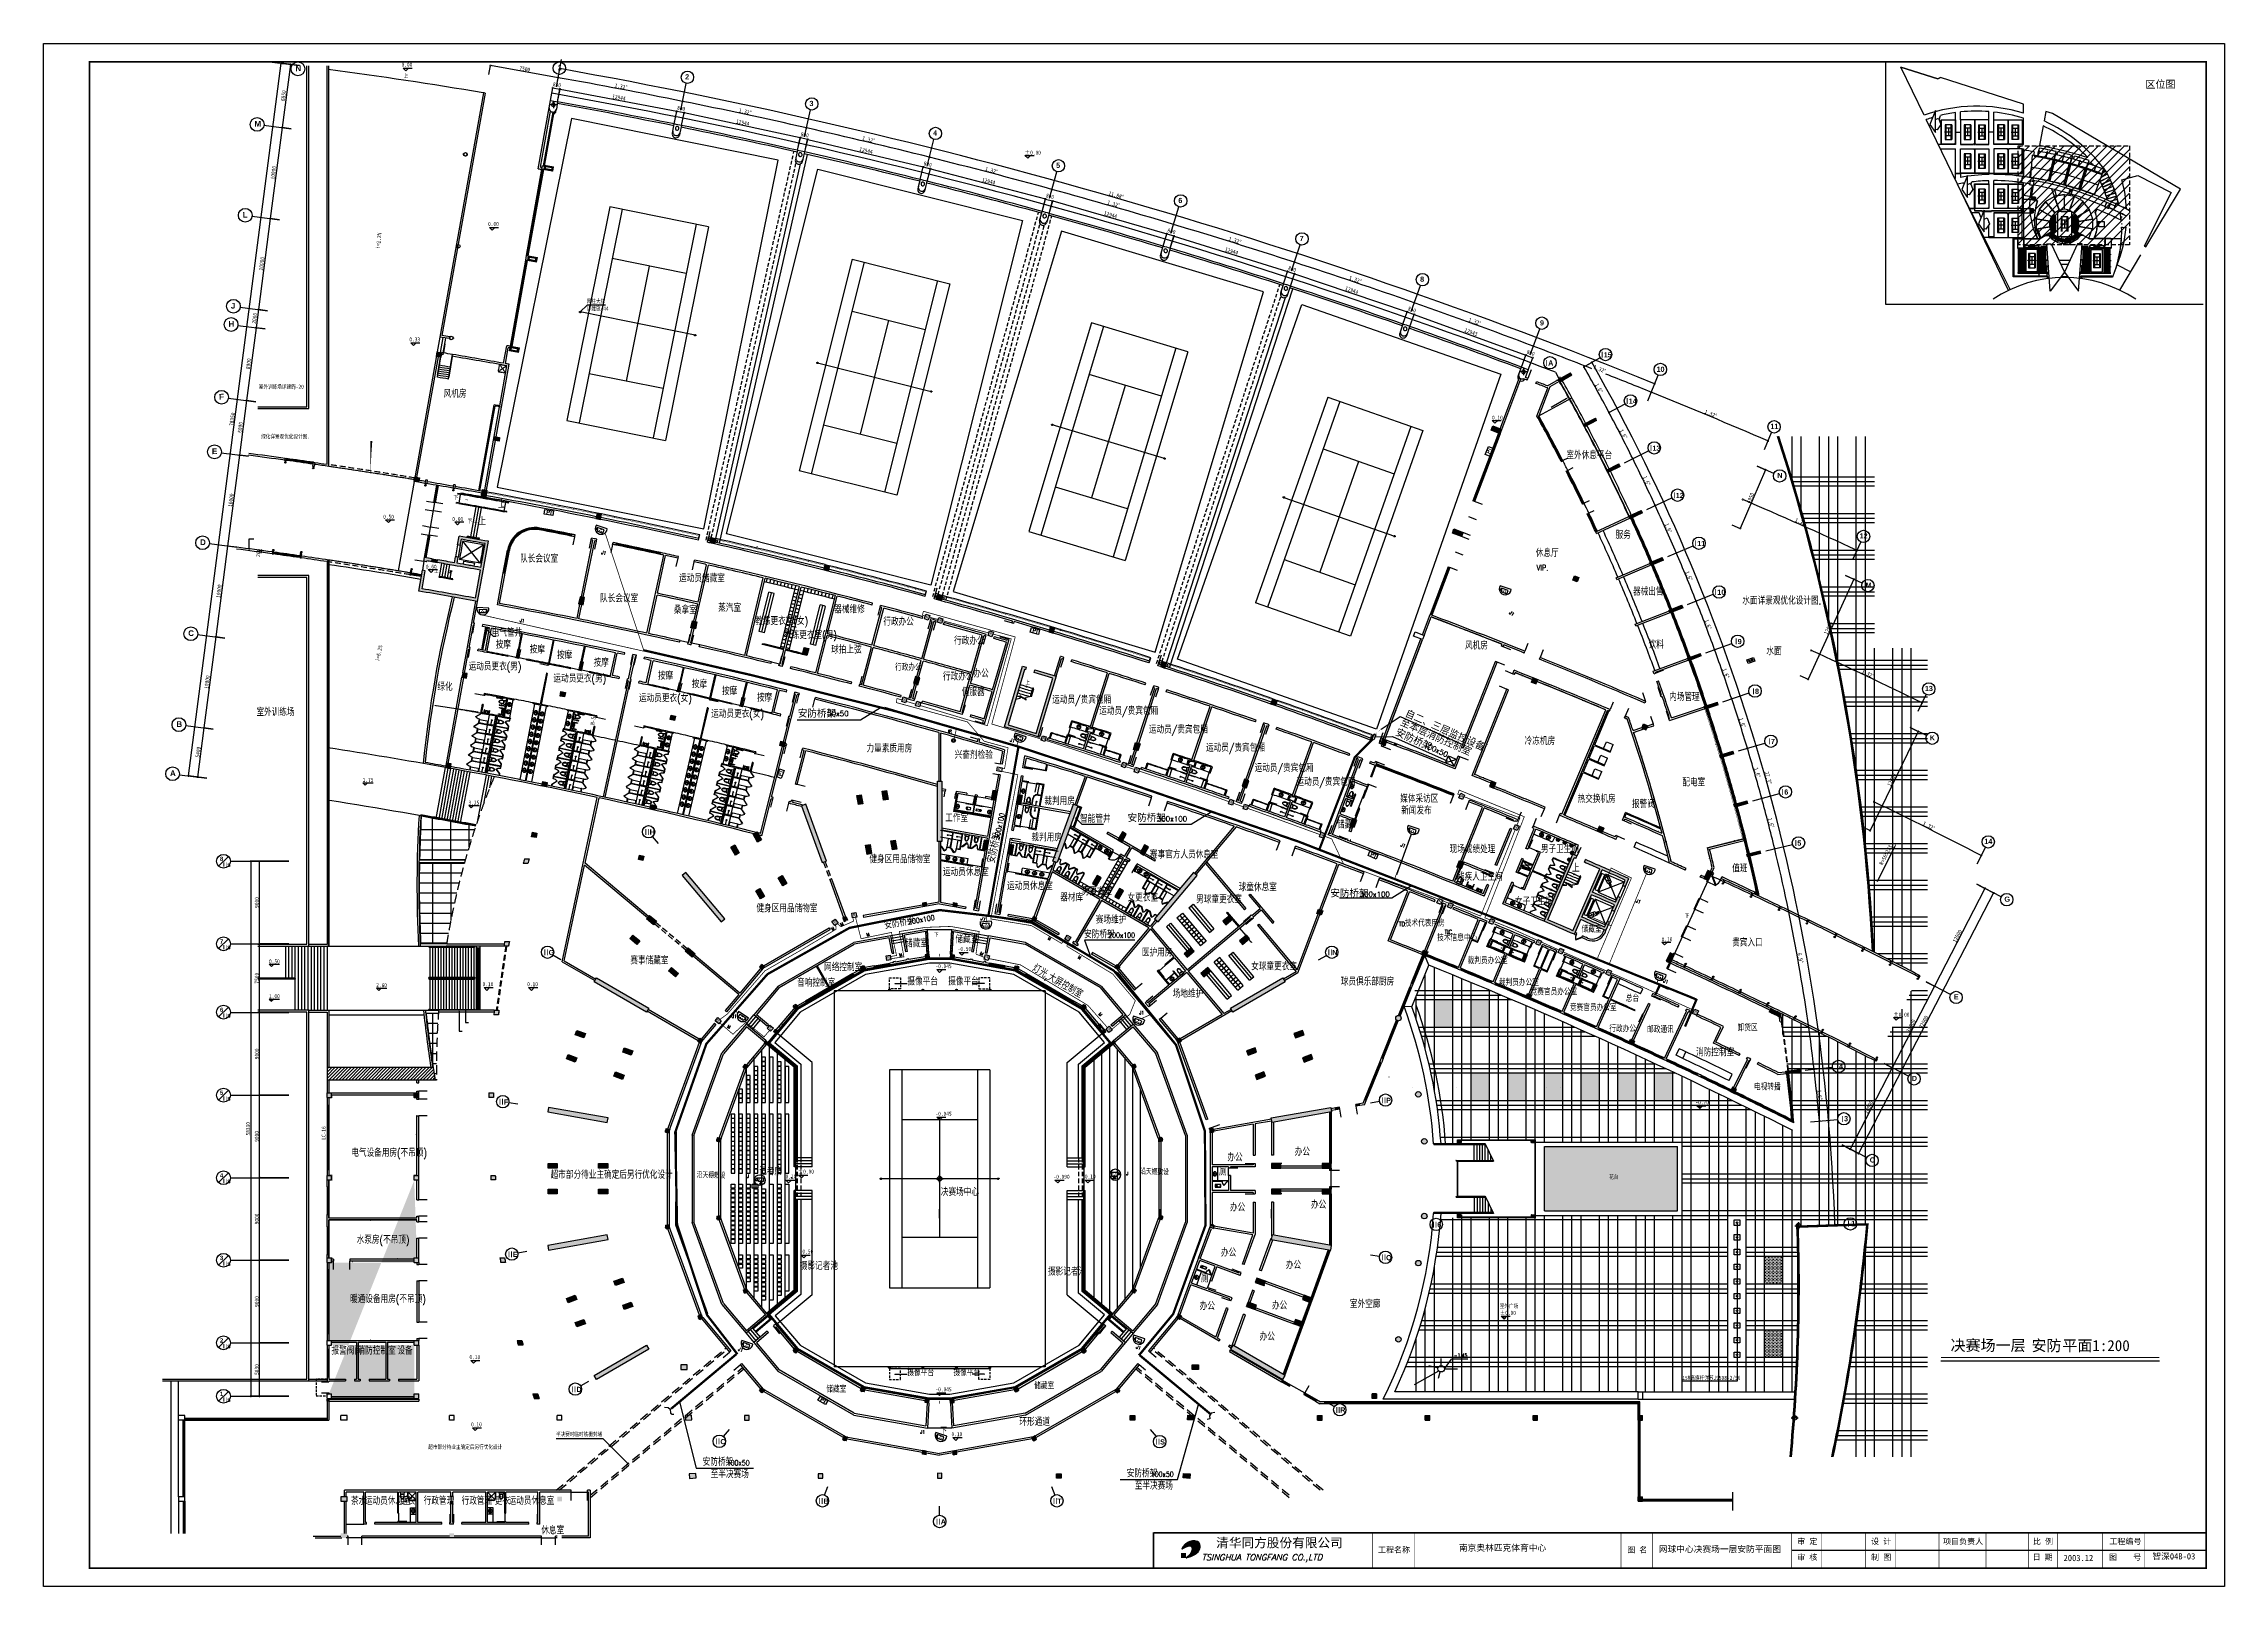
# Model space of a CAD drawing. Extents: x 23317406 to 24383751, y 42324270 to 43451021.
# Drawn here: x 23899661 to 24137461, y 43282821 to 43451021 of the extents above; entities that cross this region are included whole.
import ezdxf
from ezdxf.enums import TextEntityAlignment as Align

# ---------------------------------------------------------------- set-up
doc = ezdxf.new("R2010")
doc.units = 0
doc.header["$MEASUREMENT"] = 0
for name, pattern in [('CENTER2', [1.125, 0.75, -0.125, 0.125, -0.125]), ('CONTINOUS', [2000000.0, 1000000.0, 1000000.0]), ('DASHED', [0.75, 0.5, -0.25]), ('DASHED2', [0.375, 0.25, -0.125]), ('HIDDEN', [9.525, 6.35, -3.175]), ('T-BW-SF$0$DOT2', [3.175, 0, -3.175])]:
    doc.linetypes.add(name, pattern=pattern)
doc.layers.get('0').update_dxf_attribs({"linetype": 'CONTINUOUS'})
doc.layers.get('DEFPOINTS').update_dxf_attribs({"linetype": 'CONTINUOUS'})
for name, color, linetype in [('4', 4, 'CONTINUOUS'), ('CT', 9, 'CONTINUOUS'), ('FRAME', 7, 'CONTINUOUS'), ('SB', 1, 'CONTINUOUS'), ('WZ', 7, 'CONTINUOUS'), ('Y', 3, 'CONTINOUS'), ('Y-DIM', 7, 'CONTINUOUS'), ('Y-JING', 7, 'CONTINUOUS'), ('图框', 7, 'CONTINUOUS'), ('场地', 5, 'CONTINUOUS'), ('墙', 7, 'CONTINUOUS'), ('座位', 253, 'CONTINUOUS'), ('投影', 9, 'CONTINUOUS'), ('散水', 9, 'CONTINUOUS'), ('柱填充', 8, 'CONTINUOUS'), ('柱形', 7, 'CONTINUOUS'), ('标注', 7, 'CONTINUOUS'), ('栏杆', 146, 'CONTINUOUS'), ('楼梯', 5, 'CONTINUOUS'), ('汉字', 7, 'CONTINUOUS'), ('监控管线', 11, 'CONTINUOUS'), ('监控设备', 1, 'CONTINUOUS'), ('紧急按钮管线', 4, 'CONTINUOUS'), ('紧急按钮设备', 4, 'CONTINUOUS'), ('轴线', 1, 'CENTER2'), ('辅助件', 9, 'CONTINUOUS'), ('边界', 9, 'CONTINUOUS'), ('钢', 4, 'CONTINUOUS'), ('门禁管线', 6, 'CONTINUOUS'), ('门禁设备', 6, 'CONTINUOUS'), ('门窗', 7, 'CONTINUOUS'), ('隔墙', 7, 'CONTINUOUS')]:
    doc.layers.add(name, color=color, linetype=linetype)
doc.layers.get('轴线').off()
doc.styles.add('ATT', font='txt')
doc.styles.add('DFHZ', font='romans.shx', dxfattribs={"width": 0.7, "bigfont": 'dfhz.shx'})
doc.styles.add('HZ', font='txt.shx', dxfattribs={"bigfont": 'hztxt.shx'})
doc.styles.add('HZTXT', font='txt', dxfattribs={"width": 0.9, "bigfont": 'HZTXT'})
doc.styles.add('KSHZ', font='ROMANS.shx', dxfattribs={"height": 800, "bigfont": 'dfhz.shx'})
doc.styles.add('Q1', font='SimSun.ttf', dxfattribs={"width": 0.8, "height": 450})
doc.styles.add('Q200', font='SimSun.ttf', dxfattribs={"width": 0.8, "height": 450})
doc.styles.add('T-SG-01$0$Arial', font='ARIALBD.TTF')
doc.styles.add('TK1', font='SimSun.ttf', dxfattribs={"width": 0.8, "height": 4})
doc.styles.add('XC91', font='txt.shx', dxfattribs={"bigfont": 'XC91.shx'})
doc.linetypes.add('BATTING', pattern='A,0.00254,-2.54,[134,ltypeshp.shx,S=2.54,R=0,X=-2.54,Y=0],-5.08,[134,ltypeshp.shx,S=2.54,R=180,X=2.54,Y=0],-2.54', length=10.16254)
doc.dimstyles.new('Q2', dxfattribs={"dimscale": 150, "dimtxt": 2.5, "dimasz": 2.5, "dimexe": 0, "dimexo": 0, "dimgap": 0.5, "dimtad": 1, "dimdec": 4, "dimdsep": 46, "dimtxsty": 'Q200', "dimblk1": 'DOTSMALL', "dimblk2": 'DOTSMALL', "dimsah": 1, "dimcen": 2.5, "dimadec": 0, "dimazin": 0, "dimtfac": 1, "dimtdec": 3, "dimtmove": 2, "dimatfit": 3, "dimldrblk": 'DOTSMALL', "dimfxl": 1, "dimtolj": 1, "dimtzin": 10, "dimarcsym": 0})
pattern_1 = [(0, (497811.5, 479338.13), (79.375, 158.75), [0, -158.75])]

# ---------------------------------------------------------------- blocks, each defined once
blk = doc.blocks.new('_DOTSMALL')
at = {"color": 0, "linetype": 'ByBlock', "const_width": 0.5}
blk.add_lwpolyline([(-0.0625, 0, 1), (0.0625, 0, 1)], format="xyb", close=True, dxfattribs=at)
blk = doc.blocks.new('*D98')
at = {"color": 0, "linetype": 'ByBlock'}
for p, q in [((23926567, 43448753), (23925670, 43441862)), ((23927559, 43448624), (23926567, 43448753)), ((23926662, 43441732), (23925670, 43441862))]:
    blk.add_line(p, q, dxfattribs=at)
at = {"layer": 'DEFPOINTS', "color": 0, "linetype": 'ByBlock'}
for p in [(23927559, 43448624), (23925670, 43441862), (23926662, 43441732)]:
    blk.add_point(p, dxfattribs=at)
at = {"color": 0, "linetype": 'ByBlock', "xscale": 375, "yscale": 375, "zscale": 375}
for p, rotation in [((23926567, 43448753), 82.58170238861968), ((23925670, 43441862), 262.5817023886196)]:
    blk.add_blockref('_DOTSMALL', p, dxfattribs=dict(at, rotation=rotation))
at = {"color": 0, "linetype": 'ByBlock', "insert": (23925821, 43445346), "char_height": 450, "attachment_point": 5, "rotation": 82.5817, "style": 'Q200'}
blk.add_mtext('\\A1;6950', dxfattribs=at)
blk = doc.blocks.new('*D97')
at = {"color": 0, "linetype": 'ByBlock'}
for p, q in [((23925670, 43441862), (23924379, 43431945)), ((23926662, 43441732), (23925670, 43441862)), ((23925370, 43431816), (23924379, 43431945))]:
    blk.add_line(p, q, dxfattribs=at)
at = {"layer": 'DEFPOINTS', "color": 0, "linetype": 'ByBlock'}
for p in [(23926662, 43441732), (23924379, 43431945), (23925370, 43431816)]:
    blk.add_point(p, dxfattribs=at)
at = {"color": 0, "linetype": 'ByBlock', "xscale": 375, "yscale": 375, "zscale": 375}
for p, rotation in [((23925670, 43441862), 82.5805002024783), ((23924379, 43431945), 262.5805002024783)]:
    blk.add_blockref('_DOTSMALL', p, dxfattribs=dict(at, rotation=rotation))
at = {"color": 0, "linetype": 'ByBlock', "insert": (23924727, 43436942), "char_height": 450, "attachment_point": 5, "rotation": 82.5805, "style": 'Q200'}
blk.add_mtext('\\A1;10000', dxfattribs=at)
blk = doc.blocks.new('*D96')
at = {"color": 0, "linetype": 'ByBlock'}
for p, q in [((23924379, 43431945), (23923088, 43422029)), ((23925370, 43431816), (23924379, 43431945)), ((23924079, 43421900), (23923088, 43422029))]:
    blk.add_line(p, q, dxfattribs=at)
at = {"layer": 'DEFPOINTS', "color": 0, "linetype": 'ByBlock'}
for p in [(23925370, 43431816), (23923088, 43422029), (23924079, 43421900)]:
    blk.add_point(p, dxfattribs=at)
at = {"color": 0, "linetype": 'ByBlock', "xscale": 375, "yscale": 375, "zscale": 375}
for p, rotation in [((23924379, 43431945), 82.58160930491587), ((23923088, 43422029), 262.5816093049159)]:
    blk.add_blockref('_DOTSMALL', p, dxfattribs=dict(at, rotation=rotation))
at = {"color": 0, "linetype": 'ByBlock', "insert": (23923436, 43427026), "char_height": 450, "attachment_point": 5, "rotation": 82.58161, "style": 'Q200'}
blk.add_mtext('\\A1;10000', dxfattribs=at)
blk = doc.blocks.new('*D95')
at = {"color": 0, "linetype": 'ByBlock'}
for p, q in [((23923088, 43422029), (23922829, 43420046)), ((23923821, 43419917), (23922829, 43420046)), ((23924079, 43421900), (23923088, 43422029))]:
    blk.add_line(p, q, dxfattribs=at)
at = {"layer": 'DEFPOINTS', "color": 0, "linetype": 'ByBlock'}
for p in [(23922829, 43420046), (23923821, 43419917), (23924079, 43421900)]:
    blk.add_point(p, dxfattribs=at)
at = {"color": 0, "linetype": 'ByBlock', "xscale": 375, "yscale": 375, "zscale": 375}
for p, rotation in [((23922829, 43420046), 262.576947475919), ((23923088, 43422029), 82.57694747591897)]:
    blk.add_blockref('_DOTSMALL', p, dxfattribs=dict(at, rotation=rotation))
at = {"color": 0, "linetype": 'ByBlock', "insert": (23922661, 43421076), "char_height": 450, "attachment_point": 5, "rotation": 82.57695, "style": 'Q200'}
blk.add_mtext('\\A1;2000', dxfattribs=at)
blk = doc.blocks.new('*D94')
at = {"color": 0, "linetype": 'ByBlock'}
for p, q in [((23922829, 43420046), (23921796, 43412113)), ((23923821, 43419917), (23922829, 43420046)), ((23922788, 43411984), (23921796, 43412113))]:
    blk.add_line(p, q, dxfattribs=at)
at = {"layer": 'DEFPOINTS', "color": 0, "linetype": 'ByBlock'}
for p in [(23923821, 43419917), (23921796, 43412113), (23922788, 43411984)]:
    blk.add_point(p, dxfattribs=at)
at = {"color": 0, "linetype": 'ByBlock', "xscale": 375, "yscale": 375, "zscale": 375}
for p, rotation in [((23922829, 43420046), 82.58037051360706), ((23921796, 43412113), 262.580370513607)]:
    blk.add_blockref('_DOTSMALL', p, dxfattribs=dict(at, rotation=rotation))
at = {"color": 0, "linetype": 'ByBlock', "insert": (23922015, 43416118), "char_height": 450, "attachment_point": 5, "rotation": 82.58037, "style": 'Q200'}
blk.add_mtext('\\A1;8000', dxfattribs=at)
blk = doc.blocks.new('*D93')
at = {"color": 0, "linetype": 'ByBlock'}
for p, q in [((23921796, 43412113), (23921022, 43406163)), ((23922788, 43411984), (23921796, 43412113)), ((23922013, 43406034), (23921022, 43406163))]:
    blk.add_line(p, q, dxfattribs=at)
at = {"layer": 'DEFPOINTS', "color": 0, "linetype": 'ByBlock'}
for p in [(23922788, 43411984), (23921022, 43406163), (23922013, 43406034)]:
    blk.add_point(p, dxfattribs=at)
at = {"color": 0, "linetype": 'ByBlock', "xscale": 375, "yscale": 375, "zscale": 375}
for p, rotation in [((23921796, 43412113), 82.58058013311913), ((23921022, 43406163), 262.5805801331191)]:
    blk.add_blockref('_DOTSMALL', p, dxfattribs=dict(at, rotation=rotation))
at = {"color": 0, "linetype": 'ByBlock', "insert": (23921111, 43409177), "char_height": 450, "attachment_point": 5, "rotation": 82.58058, "style": 'Q200'}
blk.add_mtext('\\A1;6000', dxfattribs=at)
blk = doc.blocks.new('*D92')
at = {"color": 0, "linetype": 'ByBlock'}
for p, q in [((23921022, 43406163), (23919730, 43396247)), ((23922013, 43406034), (23921022, 43406163)), ((23920722, 43396118), (23919730, 43396247))]:
    blk.add_line(p, q, dxfattribs=at)
at = {"layer": 'DEFPOINTS', "color": 0, "linetype": 'ByBlock'}
for p in [(23922013, 43406034), (23919730, 43396247), (23920722, 43396118)]:
    blk.add_point(p, dxfattribs=at)
at = {"color": 0, "linetype": 'ByBlock', "xscale": 375, "yscale": 375, "zscale": 375}
for p, rotation in [((23921022, 43406163), 82.58099317953109), ((23919730, 43396247), 262.580993179531)]:
    blk.add_blockref('_DOTSMALL', p, dxfattribs=dict(at, rotation=rotation))
at = {"color": 0, "linetype": 'ByBlock', "insert": (23920078, 43401244), "char_height": 450, "attachment_point": 5, "rotation": 82.58099, "style": 'Q200'}
blk.add_mtext('\\A1;10000', dxfattribs=at)
blk = doc.blocks.new('*D91')
at = {"color": 0, "linetype": 'ByBlock'}
for p, q in [((23919730, 43396247), (23918439, 43386330)), ((23920722, 43396118), (23919730, 43396247)), ((23919431, 43386201), (23918439, 43386330))]:
    blk.add_line(p, q, dxfattribs=at)
at = {"layer": 'DEFPOINTS', "color": 0, "linetype": 'ByBlock'}
for p in [(23920722, 43396118), (23918439, 43386330), (23919431, 43386201)]:
    blk.add_point(p, dxfattribs=at)
at = {"color": 0, "linetype": 'ByBlock', "xscale": 375, "yscale": 375, "zscale": 375}
for p, rotation in [((23919730, 43396247), 82.58099317949423), ((23918439, 43386330), 262.5809931794942)]:
    blk.add_blockref('_DOTSMALL', p, dxfattribs=dict(at, rotation=rotation))
at = {"color": 0, "linetype": 'ByBlock', "insert": (23918787, 43391327), "char_height": 450, "attachment_point": 5, "rotation": 82.58099, "style": 'Q200'}
blk.add_mtext('\\A1;10000', dxfattribs=at)
blk = doc.blocks.new('*D90')
at = {"color": 0, "linetype": 'ByBlock'}
for p, q in [((23918439, 43386330), (23917148, 43376414)), ((23919431, 43386201), (23918439, 43386330)), ((23918139, 43376285), (23917148, 43376414))]:
    blk.add_line(p, q, dxfattribs=at)
at = {"layer": 'DEFPOINTS', "color": 0, "linetype": 'ByBlock'}
for p in [(23919431, 43386201), (23917148, 43376414), (23918139, 43376285)]:
    blk.add_point(p, dxfattribs=at)
at = {"color": 0, "linetype": 'ByBlock', "xscale": 375, "yscale": 375, "zscale": 375}
for p, rotation in [((23918439, 43386330), 82.58099317953109), ((23917148, 43376414), 262.580993179531)]:
    blk.add_blockref('_DOTSMALL', p, dxfattribs=dict(at, rotation=rotation))
at = {"color": 0, "linetype": 'ByBlock', "insert": (23917496, 43381411), "char_height": 450, "attachment_point": 5, "rotation": 82.58099, "style": 'Q200'}
blk.add_mtext('\\A1;10000', dxfattribs=at)
blk = doc.blocks.new('*D89')
at = {"color": 0, "linetype": 'ByBlock'}
for p, q in [((23917148, 43376414), (23916451, 43371059)), ((23918139, 43376285), (23917148, 43376414)), ((23917442, 43370930), (23916451, 43371059))]:
    blk.add_line(p, q, dxfattribs=at)
at = {"layer": 'DEFPOINTS', "color": 0, "linetype": 'ByBlock'}
for p in [(23918139, 43376285), (23916451, 43371059), (23917442, 43370930)]:
    blk.add_point(p, dxfattribs=at)
at = {"color": 0, "linetype": 'ByBlock', "xscale": 375, "yscale": 375, "zscale": 375}
for p, rotation in [((23917148, 43376414), 82.580993067219), ((23916451, 43371059), 262.580993067219)]:
    blk.add_blockref('_DOTSMALL', p, dxfattribs=dict(at, rotation=rotation))
at = {"color": 0, "linetype": 'ByBlock', "insert": (23916502, 43373775), "char_height": 450, "attachment_point": 5, "rotation": 82.58099, "style": 'Q200'}
blk.add_mtext('\\A1;5400', dxfattribs=at)
blk = doc.blocks.new('*D88')
at = {"color": 0, "linetype": 'ByBlock'}
for p, q in [((23915460, 43371188), (23925576, 43448883)), ((23927558, 43448624), (23925576, 43448883)), ((23917442, 43370930), (23915460, 43371188))]:
    blk.add_line(p, q, dxfattribs=at)
at = {"layer": 'DEFPOINTS', "color": 0, "linetype": 'ByBlock'}
for p in [(23925576, 43448883), (23927558, 43448624), (23917442, 43370930)]:
    blk.add_point(p, dxfattribs=at)
at = {"color": 0, "linetype": 'ByBlock', "xscale": 375, "yscale": 375, "zscale": 375}
for p, rotation in [((23925576, 43448883), 82.58170464380748), ((23915460, 43371188), 262.5817046438075)]:
    blk.add_blockref('_DOTSMALL', p, dxfattribs=dict(at, rotation=rotation))
at = {"color": 0, "linetype": 'ByBlock', "insert": (23920220, 43410074), "char_height": 450, "attachment_point": 5, "rotation": 82.5817, "style": 'Q200'}
blk.add_mtext('\\A1;78350', dxfattribs=at)
blk = doc.blocks.new('*D87')
at = {"color": 0, "linetype": 'ByBlock'}
for p, q in [((24087425, 43404550), (24084675, 43398167)), ((24086507, 43404946), (24087425, 43404550)), ((24083756, 43398563), (24084675, 43398167))]:
    blk.add_line(p, q, dxfattribs=at)
at = {"layer": 'DEFPOINTS', "color": 0, "linetype": 'ByBlock'}
for p in [(24086507, 43404946), (24083756, 43398563), (24084675, 43398167)]:
    blk.add_point(p, dxfattribs=at)
at = {"color": 0, "linetype": 'ByBlock', "xscale": 375, "yscale": 375, "zscale": 375}
for p, rotation in [((24087425, 43404550), 66.6879804353303), ((24084675, 43398167), 246.6879804353303)]:
    blk.add_blockref('_DOTSMALL', p, dxfattribs=dict(at, rotation=rotation))
at = {"color": 0, "linetype": 'ByBlock', "insert": (24085775, 43401477), "char_height": 450, "attachment_point": 5, "rotation": 66.68798, "style": 'Q200'}
blk.add_mtext('\\A1;6950', dxfattribs=at)
blk = doc.blocks.new('*D86')
at = {"color": 0, "linetype": 'ByBlock'}
blk.add_arc((23850579, 42857443), 599173, 66.68798, 68.00798, dxfattribs=at)
at = {"layer": 'DEFPOINTS', "color": 0, "linetype": 'ByBlock'}
for p in [(24075704, 43414872), (24074581, 43412090), (24083461, 43409505), (24088090, 43408619), (24087298, 43406782)]:
    blk.add_point(p, dxfattribs=at)
at = {"color": 0, "linetype": 'ByBlock', "xscale": 375, "yscale": 375, "zscale": 375}
for p, rotation in [((24074955, 43413017), 158.0079804352215), ((24087694, 43407701), 336.687980435426)]:
    blk.add_blockref('_DOTSMALL', p, dxfattribs=dict(at, rotation=rotation))
at = {"color": 0, "linetype": 'ByBlock', "insert": (24081456, 43410672), "char_height": 450, "attachment_point": 5, "rotation": 337.34798, "style": 'Q200'}
blk.add_mtext('\\A1;1.32°', dxfattribs=at)
blk = doc.blocks.new('*D85')
at = {"color": 0, "linetype": 'ByBlock'}
for start, end in [(68.671998, 69.32798), (68.00798, 68.51632)]:
    blk.add_arc((23850579, 42857443), 599173, start, end, dxfattribs=at)
at = {"layer": 'DEFPOINTS', "color": 0, "linetype": 'ByBlock'}
for p in [(24062450, 43418974), (24061744, 43417103), (24066396, 43416398), (24075704, 43414872), (24074581, 43412090)]:
    blk.add_point(p, dxfattribs=at)
at = {"color": 0, "linetype": 'ByBlock', "xscale": 375, "yscale": 375, "zscale": 375}
for p, rotation in [((24062097, 43418038), 159.3279804354086), ((24074955, 43413017), 338.0079804354241)]:
    blk.add_blockref('_DOTSMALL', p, dxfattribs=dict(at, rotation=rotation))
at = {"color": 0, "linetype": 'ByBlock', "insert": (24069357, 43415532), "char_height": 450, "attachment_point": 5, "rotation": 338.59416, "style": 'Q200'}
blk.add_mtext('\\A1;1.32°', dxfattribs=at)
blk = doc.blocks.new('*D84')
at = {"color": 0, "linetype": 'ByBlock'}
blk.add_arc((23850579, 42857443), 599173, 69.32798, 70.64798, dxfattribs=at)
at = {"layer": 'DEFPOINTS', "color": 0, "linetype": 'ByBlock'}
for p in [(24049790, 43424649), (24048796, 43421819), (24057786, 43419646), (24062450, 43418974), (24061744, 43417103)]:
    blk.add_point(p, dxfattribs=at)
at = {"color": 0, "linetype": 'ByBlock', "xscale": 375, "yscale": 375, "zscale": 375}
for p, rotation in [((24049127, 43422762), 160.6479804353101), ((24062097, 43418038), 339.3279804356116)]:
    blk.add_blockref('_DOTSMALL', p, dxfattribs=dict(at, rotation=rotation))
at = {"color": 0, "linetype": 'ByBlock', "insert": (24055728, 43420720), "char_height": 450, "attachment_point": 5, "rotation": 339.98798, "style": 'Q200'}
blk.add_mtext('\\A1;1.32°', dxfattribs=at)
blk = doc.blocks.new('*D83')
at = {"color": 0, "linetype": 'ByBlock'}
blk.add_arc((23850579, 42857443), 599173, 71.96798, 73.28798, dxfattribs=at)
at = {"layer": 'DEFPOINTS', "color": 0, "linetype": 'ByBlock'}
for p in [(24023453, 43433223), (24022590, 43430350), (24031671, 43428594), (24036361, 43428137), (24035742, 43426235)]:
    blk.add_point(p, dxfattribs=at)
at = {"color": 0, "linetype": 'ByBlock', "xscale": 375, "yscale": 375, "zscale": 375}
for p, rotation in [((24022878, 43431308), 163.2879804355318), ((24036052, 43427186), 341.9679804355868)]:
    blk.add_blockref('_DOTSMALL', p, dxfattribs=dict(at, rotation=rotation))
at = {"color": 0, "linetype": 'ByBlock', "insert": (24029566, 43429571), "char_height": 450, "attachment_point": 5, "rotation": 342.62798, "style": 'Q200'}
blk.add_mtext('\\A1;1.32°', dxfattribs=at)
blk = doc.blocks.new('*D82')
at = {"color": 0, "linetype": 'ByBlock'}
blk.add_arc((23850579, 42857443), 599173, 70.64798, 71.96798, dxfattribs=at)
at = {"layer": 'DEFPOINTS', "color": 0, "linetype": 'ByBlock'}
for p in [(24036361, 43428137), (24035742, 43426235), (24044780, 43424270), (24049790, 43424649), (24048796, 43421819)]:
    blk.add_point(p, dxfattribs=at)
at = {"color": 0, "linetype": 'ByBlock', "xscale": 375, "yscale": 375, "zscale": 375}
for p, rotation in [((24036052, 43427186), 161.9679804351879), ((24049127, 43422762), 340.6479804351894)]:
    blk.add_blockref('_DOTSMALL', p, dxfattribs=dict(at, rotation=rotation))
at = {"color": 0, "linetype": 'ByBlock', "insert": (24042698, 43425296), "char_height": 450, "attachment_point": 5, "rotation": 341.30798, "style": 'Q200'}
blk.add_mtext('\\A1;1.32°', dxfattribs=at)
blk = doc.blocks.new('*D81')
at = {"color": 0, "linetype": 'ByBlock'}
blk.add_arc((23850579, 42857443), 599173, 73.28798, 74.60798, dxfattribs=at)
at = {"layer": 'DEFPOINTS', "color": 0, "linetype": 'ByBlock'}
for p in [(24009878, 43436088), (24009347, 43434160), (24018466, 43432614), (24023453, 43433223), (24022590, 43430350)]:
    blk.add_point(p, dxfattribs=at)
at = {"color": 0, "linetype": 'ByBlock', "xscale": 375, "yscale": 375, "zscale": 375}
for p, rotation in [((24009612, 43435124), 164.6079804353284), ((24022878, 43431308), 343.2879804354204)]:
    blk.add_blockref('_DOTSMALL', p, dxfattribs=dict(at, rotation=rotation))
at = {"color": 0, "linetype": 'ByBlock', "insert": (24016339, 43433542), "char_height": 450, "attachment_point": 5, "rotation": 343.94798, "style": 'Q200'}
blk.add_mtext('\\A1;1.32°', dxfattribs=at)
blk = doc.blocks.new('*D80')
at = {"color": 0, "linetype": 'ByBlock'}
blk.add_arc((23850579, 42857443), 599173, 74.60798, 75.92798, dxfattribs=at)
at = {"layer": 'DEFPOINTS', "color": 0, "linetype": 'ByBlock'}
for p in [(23996749, 43440575), (23996019, 43437665), (24005171, 43436329), (24009878, 43436088), (24009347, 43434160)]:
    blk.add_point(p, dxfattribs=at)
at = {"color": 0, "linetype": 'ByBlock', "xscale": 375, "yscale": 375, "zscale": 375}
for p, rotation in [((23996262, 43438635), 165.9279804356059), ((24009612, 43435124), 344.6079804353946)]:
    blk.add_blockref('_DOTSMALL', p, dxfattribs=dict(at, rotation=rotation))
at = {"color": 0, "linetype": 'ByBlock', "insert": (24003024, 43437208), "char_height": 450, "attachment_point": 5, "rotation": 345.26798, "style": 'Q200'}
blk.add_mtext('\\A1;1.32°', dxfattribs=at)
blk = doc.blocks.new('*D79')
at = {"color": 0, "linetype": 'ByBlock'}
blk.add_arc((23850579, 42857443), 599173, 75.92798, 77.24798, dxfattribs=at)
at = {"layer": 'DEFPOINTS', "color": 0, "linetype": 'ByBlock'}
for p in [(23983056, 43442812), (23982614, 43440861), (23991795, 43439736), (23996749, 43440575), (23996019, 43437665)]:
    blk.add_point(p, dxfattribs=at)
at = {"color": 0, "linetype": 'ByBlock', "xscale": 375, "yscale": 375, "zscale": 375}
for p, rotation in [((23982835, 43441836), 167.2479804353925), ((23996262, 43438635), 345.9279804354297)]:
    blk.add_blockref('_DOTSMALL', p, dxfattribs=dict(at, rotation=rotation))
at = {"color": 0, "linetype": 'ByBlock', "insert": (23989627, 43440566), "char_height": 450, "attachment_point": 5, "rotation": 346.58798, "style": 'Q200'}
blk.add_mtext('\\A1;1.32°', dxfattribs=at)
blk = doc.blocks.new('*D78')
at = {"color": 0, "linetype": 'ByBlock'}
blk.add_arc((23850579, 42857443), 599173, 77.24798, 78.56798, dxfattribs=at)
at = {"layer": 'DEFPOINTS', "color": 0, "linetype": 'ByBlock'}
for p in [(23969734, 43446688), (23969139, 43443748), (23978343, 43442835), (23983056, 43442812), (23982614, 43440861)]:
    blk.add_point(p, dxfattribs=at)
at = {"color": 0, "linetype": 'ByBlock', "xscale": 375, "yscale": 375, "zscale": 375}
for p, rotation in [((23969338, 43444728), 168.5679804356197), ((23982835, 43441836), 347.2479804356426)]:
    blk.add_blockref('_DOTSMALL', p, dxfattribs=dict(at, rotation=rotation))
at = {"color": 0, "linetype": 'ByBlock', "insert": (23976158, 43443614), "char_height": 450, "attachment_point": 5, "rotation": 347.90798, "style": 'Q200'}
blk.add_mtext('\\A1;1.32°', dxfattribs=at)
blk = doc.blocks.new('*D77')
at = {"color": 0, "linetype": 'ByBlock'}
blk.add_arc((23850579, 42857443), 599173, 78.56798, 79.88798, dxfattribs=at)
at = {"layer": 'DEFPOINTS', "color": 0, "linetype": 'ByBlock'}
for p in [(23955602, 43446323), (23955953, 43448292), (23969734, 43446688), (23964824, 43445623), (23969139, 43443748)]:
    blk.add_point(p, dxfattribs=at)
at = {"color": 0, "linetype": 'ByBlock', "xscale": 375, "yscale": 375, "zscale": 375}
for p, rotation in [((23955777, 43447308), 169.8879804351363), ((23969338, 43444728), 348.5679804352479)]:
    blk.add_blockref('_DOTSMALL', p, dxfattribs=dict(at, rotation=rotation))
at = {"color": 0, "linetype": 'ByBlock', "insert": (23962621, 43446352), "char_height": 450, "attachment_point": 5, "rotation": 349.22798, "style": 'Q200'}
blk.add_mtext('\\A1;1.32°', dxfattribs=at)
blk = doc.blocks.new('*D76')
at = {"color": 0, "linetype": 'ByBlock'}
blk.add_arc((23850579, 42857443), 600173, 68.00798, 79.88798, dxfattribs=at)
at = {"layer": 'DEFPOINTS', "color": 0, "linetype": 'ByBlock'}
for p in [(23956128, 43449277), (23955602, 43446323), (24036361, 43428137), (24075704, 43414872), (24074581, 43412090)]:
    blk.add_point(p, dxfattribs=at)
at = {"color": 0, "linetype": 'ByBlock', "xscale": 375, "yscale": 375, "zscale": 375}
for p, rotation in [((23955953, 43448292), 169.8879804353845), ((24075330, 43413944), 338.0079804355908)]:
    blk.add_blockref('_DOTSMALL', p, dxfattribs=dict(at, rotation=rotation))
at = {"color": 0, "linetype": 'ByBlock', "insert": (24016615, 43434503), "char_height": 450, "attachment_point": 5, "rotation": 343.94798, "style": 'Q200'}
blk.add_mtext('\\A1;11.88°', dxfattribs=at)
blk = doc.blocks.new('*D75')
at = {"color": 0, "linetype": 'ByBlock'}
for p, q in [((24097069, 43392631), (24092068, 43381723)), ((24096160, 43393048), (24097069, 43392631)), ((24091159, 43382140), (24092068, 43381723))]:
    blk.add_line(p, q, dxfattribs=at)
at = {"layer": 'DEFPOINTS', "color": 0, "linetype": 'ByBlock'}
for p in [(24096160, 43393048), (24091159, 43382140), (24092068, 43381723)]:
    blk.add_point(p, dxfattribs=at)
at = {"color": 0, "linetype": 'ByBlock', "xscale": 375, "yscale": 375, "zscale": 375}
for p, rotation in [((24097069, 43392631), 65.36798043549378), ((24092068, 43381723), 245.3679804354938)]:
    blk.add_blockref('_DOTSMALL', p, dxfattribs=dict(at, rotation=rotation))
at = {"color": 0, "linetype": 'ByBlock', "insert": (24094296, 43387302), "char_height": 450, "attachment_point": 5, "rotation": 65.36798, "style": 'Q200'}
blk.add_mtext('\\A1;12000', dxfattribs=at)
blk = doc.blocks.new('*D74')
at = {"color": 0, "linetype": 'ByBlock'}
for p, q in [((24104081, 43376021), (24098830, 43365231)), ((24103182, 43376459), (24104081, 43376021)), ((24097930, 43365669), (24098830, 43365231))]:
    blk.add_line(p, q, dxfattribs=at)
at = {"layer": 'DEFPOINTS', "color": 0, "linetype": 'ByBlock'}
for p in [(24103182, 43376459), (24097930, 43365669), (24098830, 43365231)]:
    blk.add_point(p, dxfattribs=at)
at = {"color": 0, "linetype": 'ByBlock', "xscale": 375, "yscale": 375, "zscale": 375}
for p, rotation in [((24104081, 43376021), 64.04798043541334), ((24098830, 43365231), 244.0479804354134)]:
    blk.add_blockref('_DOTSMALL', p, dxfattribs=dict(at, rotation=rotation))
at = {"color": 0, "linetype": 'ByBlock', "insert": (24101186, 43370757), "char_height": 450, "attachment_point": 5, "rotation": 64.04798, "style": 'Q200'}
blk.add_mtext('\\A1;12000', dxfattribs=at)
blk = doc.blocks.new('A$C78551AF3')
for points in [[(500, 1500, 0.4142136), (1500, 500), (1500, 1500)], [(1500, 2500), (1500, 1500), (2500, 1500, 0.4142136)]]:
    blk.add_hatch(color=256).paths.add_polyline_path(points)
for p, q in [((0, 1500), (3000, 1500)), ((1500, 0), (1500, 3000))]:
    blk.add_line(p, q)
blk.add_circle((1500, 1500), 1000)
blk = doc.blocks.new('A$C5D383393')
at = {"xscale": 0.25, "yscale": 0.25, "zscale": 0.25}
blk.add_blockref('A$C78551AF3', (0, 0), dxfattribs=at)
blk = doc.blocks.new('*D73')
at = {"color": 0, "linetype": 'ByBlock'}
for p, q in [((24111350, 43358919), (24105851, 43348252)), ((24110461, 43359377), (24111350, 43358919)), ((24104962, 43348711), (24105851, 43348252))]:
    blk.add_line(p, q, dxfattribs=at)
at = {"layer": 'DEFPOINTS', "color": 0, "linetype": 'ByBlock'}
for p in [(24110461, 43359377), (24104962, 43348711), (24105851, 43348252)]:
    blk.add_point(p, dxfattribs=at)
at = {"color": 0, "linetype": 'ByBlock', "xscale": 375, "yscale": 375, "zscale": 375}
for p, rotation in [((24111350, 43358919), 62.72798043540853), ((24105851, 43348252), 242.7279804354085)]:
    blk.add_blockref('_DOTSMALL', p, dxfattribs=dict(at, rotation=rotation))
at = {"color": 0, "linetype": 'ByBlock', "insert": (24108334, 43353723), "char_height": 450, "attachment_point": 5, "rotation": 62.72798, "style": 'Q200'}
blk.add_mtext('\\A1;12000', dxfattribs=at)
blk = doc.blocks.new('*D72')
at = {"color": 0, "linetype": 'ByBlock'}
for p, q in [((24104943, 43348720), (24105850, 43348251)), ((24105850, 43348251), (24101252, 43339371)), ((24100346, 43339840), (24101252, 43339371))]:
    blk.add_line(p, q, dxfattribs=at)
at = {"layer": 'DEFPOINTS', "color": 0, "linetype": 'ByBlock'}
for p in [(24104943, 43348720), (24100346, 43339840), (24101252, 43339371)]:
    blk.add_point(p, dxfattribs=at)
at = {"color": 0, "linetype": 'ByBlock', "xscale": 375, "yscale": 375, "zscale": 375}
for p, rotation in [((24105850, 43348251), 62.62661187340087), ((24101252, 43339371), 242.6266118734009)]:
    blk.add_blockref('_DOTSMALL', p, dxfattribs=dict(at, rotation=rotation))
at = {"color": 0, "linetype": 'ByBlock', "insert": (24103285, 43343949), "char_height": 450, "attachment_point": 5, "rotation": 62.62661, "style": 'Q200'}
blk.add_mtext('\\A1;10000', dxfattribs=at)
blk = doc.blocks.new('*D71')
at = {"color": 0, "linetype": 'ByBlock'}
for p, q in [((24101252, 43339370), (24096651, 43330492)), ((24100380, 43339822), (24101252, 43339370)), ((24095779, 43330943), (24096651, 43330492))]:
    blk.add_line(p, q, dxfattribs=at)
at = {"layer": 'DEFPOINTS', "color": 0, "linetype": 'ByBlock'}
for p in [(24100380, 43339822), (24095779, 43330943), (24096651, 43330492)]:
    blk.add_point(p, dxfattribs=at)
at = {"color": 0, "linetype": 'ByBlock', "xscale": 375, "yscale": 375, "zscale": 375}
for p, rotation in [((24101252, 43339370), 62.60633861720835), ((24096651, 43330492), 242.6063386172083)]:
    blk.add_blockref('_DOTSMALL', p, dxfattribs=dict(at, rotation=rotation))
at = {"color": 0, "linetype": 'ByBlock', "insert": (24098685, 43335069), "char_height": 450, "attachment_point": 5, "rotation": 62.60634, "style": 'Q200'}
blk.add_mtext('\\A1;10000', dxfattribs=at)
blk = doc.blocks.new('*D70')
at = {"color": 0, "linetype": 'ByBlock'}
for p, q in [((24112297, 43358425), (24097574, 43330014)), ((24110461, 43359377), (24112297, 43358425)), ((24095738, 43330965), (24097574, 43330014))]:
    blk.add_line(p, q, dxfattribs=at)
at = {"layer": 'DEFPOINTS', "color": 0, "linetype": 'ByBlock'}
for p in [(24110461, 43359377), (24095738, 43330965), (24097574, 43330014)]:
    blk.add_point(p, dxfattribs=at)
at = {"color": 0, "linetype": 'ByBlock', "xscale": 375, "yscale": 375, "zscale": 375}
for p, rotation in [((24112297, 43358425), 62.60633861721945), ((24097574, 43330014), 242.6063386172194)]:
    blk.add_blockref('_DOTSMALL', p, dxfattribs=dict(at, rotation=rotation))
at = {"color": 0, "linetype": 'ByBlock', "insert": (24104669, 43344357), "char_height": 450, "attachment_point": 5, "rotation": 62.60634, "style": 'Q200'}
blk.add_mtext('\\A1;32000', dxfattribs=at)
blk = doc.blocks.new('*D69')
at = {"color": 0, "linetype": 'ByBlock'}
blk.add_arc((23891114, 43315516), 203000, 5.1, 6.7, dxfattribs=at)
at = {"layer": 'DEFPOINTS', "color": 0, "linetype": 'ByBlock'}
for p in [(24091735, 43339083), (24094728, 43339435), (24093134, 43335442), (24092315, 43333472), (24095303, 43333739)]:
    blk.add_point(p, dxfattribs=at)
at = {"color": 0, "linetype": 'ByBlock', "xscale": 375, "yscale": 375, "zscale": 375}
for p, rotation in [((24092728, 43339200), 96.70000000005588), ((24093311, 43333561), 275.1000000001488)]:
    blk.add_blockref('_DOTSMALL', p, dxfattribs=dict(at, rotation=rotation))
at = {"color": 0, "linetype": 'ByBlock', "insert": (24093338, 43336413), "char_height": 450, "attachment_point": 5, "rotation": 275.9, "style": 'Q200'}
blk.add_mtext('\\A1;1.6°', dxfattribs=at)
blk = doc.blocks.new('*D68')
at = {"color": 0, "linetype": 'ByBlock'}
blk.add_arc((23891114, 43315516), 203000, 6.7, 13.6, dxfattribs=at)
at = {"layer": 'DEFPOINTS', "color": 0, "linetype": 'ByBlock'}
for p in [(24087451, 43363014), (24090367, 43363720), (24091615, 43347272), (24091735, 43339083), (24094728, 43339435)]:
    blk.add_point(p, dxfattribs=at)
at = {"color": 0, "linetype": 'ByBlock', "xscale": 375, "yscale": 375, "zscale": 375}
for p, rotation in [((24088423, 43363249), 103.5999999998295), ((24092728, 43339200), 276.7000000005907)]:
    blk.add_blockref('_DOTSMALL', p, dxfattribs=dict(at, rotation=rotation))
at = {"color": 0, "linetype": 'ByBlock', "insert": (24091233, 43351342), "char_height": 450, "attachment_point": 5, "rotation": 280.15, "style": 'Q200'}
blk.add_mtext('\\A1;6.9°', dxfattribs=at)
blk = doc.blocks.new('*D67')
at = {"color": 0, "linetype": 'ByBlock'}
blk.add_arc((23891114, 43315516), 203000, 13.6, 15.2, dxfattribs=at)
at = {"layer": 'DEFPOINTS', "color": 0, "linetype": 'ByBlock'}
for p in [(24086048, 43368478), (24088943, 43369264), (24087451, 43363014), (24087970, 43365084), (24090367, 43363720)]:
    blk.add_point(p, dxfattribs=at)
at = {"color": 0, "linetype": 'ByBlock', "xscale": 375, "yscale": 375, "zscale": 375}
for p, rotation in [((24087013, 43368740), 105.1999999998207), ((24088423, 43363249), 283.5999999998577)]:
    blk.add_blockref('_DOTSMALL', p, dxfattribs=dict(at, rotation=rotation))
at = {"color": 0, "linetype": 'ByBlock', "insert": (24088027, 43366074), "char_height": 450, "attachment_point": 5, "rotation": 284.4, "style": 'Q200'}
blk.add_mtext('\\A1;1.6°', dxfattribs=at)
blk = doc.blocks.new('*D66')
at = {"color": 0, "linetype": 'ByBlock'}
blk.add_arc((23891114, 43315516), 203000, 15.2, 16.8, dxfattribs=at)
at = {"layer": 'DEFPOINTS', "color": 0, "linetype": 'ByBlock'}
for p in [(24087365, 43374767), (24084493, 43373900), (24086509, 43370561), (24086048, 43368478), (24088943, 43369264)]:
    blk.add_point(p, dxfattribs=at)
at = {"color": 0, "linetype": 'ByBlock', "xscale": 375, "yscale": 375, "zscale": 375}
for p, rotation in [((24085450, 43374189), 106.7999999997374), ((24087013, 43368740), 285.1999999997767)]:
    blk.add_blockref('_DOTSMALL', p, dxfattribs=dict(at, rotation=rotation))
at = {"color": 0, "linetype": 'ByBlock', "insert": (24086539, 43371553), "char_height": 450, "attachment_point": 5, "rotation": 286, "style": 'Q200'}
blk.add_mtext('\\A1;1.6°', dxfattribs=at)
blk = doc.blocks.new('*D65')
at = {"color": 0, "linetype": 'ByBlock'}
blk.add_arc((23891114, 43315516), 203000, 18.4, 20, dxfattribs=at)
at = {"layer": 'DEFPOINTS', "color": 0, "linetype": 'ByBlock'}
for p in [(24080932, 43384604), (24083751, 43385630), (24083132, 43381382), (24085634, 43380224), (24082787, 43379277)]:
    blk.add_point(p, dxfattribs=at)
at = {"color": 0, "linetype": 'ByBlock', "xscale": 375, "yscale": 375, "zscale": 375}
for p, rotation in [((24081872, 43384946), 110.0000000001917), ((24083736, 43379592), 288.4000000003698)]:
    blk.add_blockref('_DOTSMALL', p, dxfattribs=dict(at, rotation=rotation))
at = {"color": 0, "linetype": 'ByBlock', "insert": (24083106, 43382374), "char_height": 450, "attachment_point": 5, "rotation": 289.2, "style": 'Q200'}
blk.add_mtext('\\A1;1.6°', dxfattribs=at)
blk = doc.blocks.new('*D64')
at = {"color": 0, "linetype": 'ByBlock'}
blk.add_arc((23891114, 43315516), 203000, 16.8, 18.4, dxfattribs=at)
at = {"layer": 'DEFPOINTS', "color": 0, "linetype": 'ByBlock'}
for p in [(24085634, 43380224), (24082787, 43379277), (24084896, 43375995), (24087365, 43374767), (24084493, 43373900)]:
    blk.add_point(p, dxfattribs=at)
at = {"color": 0, "linetype": 'ByBlock', "xscale": 375, "yscale": 375, "zscale": 375}
for p, rotation in [((24083736, 43379592), 108.4000000006382), ((24085450, 43374189), 286.8000000002505)]:
    blk.add_blockref('_DOTSMALL', p, dxfattribs=dict(at, rotation=rotation))
at = {"color": 0, "linetype": 'ByBlock', "insert": (24084898, 43376987), "char_height": 450, "attachment_point": 5, "rotation": 287.6, "style": 'Q200'}
blk.add_mtext('\\A1;1.6°', dxfattribs=at)
blk = doc.blocks.new('*D63')
at = {"color": 0, "linetype": 'ByBlock'}
blk.add_arc((23891114, 43315516), 203000, 24.8, 26.4, dxfattribs=at)
at = {"layer": 'DEFPOINTS', "color": 0, "linetype": 'ByBlock'}
for p in [(24074735, 43406666), (24072048, 43405332), (24074593, 43402376), (24077221, 43401509), (24074486, 43400245)]:
    blk.add_point(p, dxfattribs=at)
at = {"color": 0, "linetype": 'ByBlock', "xscale": 375, "yscale": 375, "zscale": 375}
for p, rotation in [((24072944, 43405776), 116.400000000002), ((24075393, 43400664), 294.800000000104)]:
    blk.add_blockref('_DOTSMALL', p, dxfattribs=dict(at, rotation=rotation))
at = {"color": 0, "linetype": 'ByBlock', "insert": (24074457, 43403359), "char_height": 450, "attachment_point": 5, "rotation": 295.6, "style": 'Q200'}
blk.add_mtext('\\A1;1.6°', dxfattribs=at)
blk = doc.blocks.new('*D62')
at = {"color": 0, "linetype": 'ByBlock'}
blk.add_arc((23891114, 43315516), 203000, 23.2, 24.8, dxfattribs=at)
at = {"layer": 'DEFPOINTS', "color": 0, "linetype": 'ByBlock'}
for p in [(24077221, 43401509), (24074486, 43400245), (24076947, 43397219), (24079550, 43396279), (24076780, 43395092)]:
    blk.add_point(p, dxfattribs=at)
at = {"color": 0, "linetype": 'ByBlock', "xscale": 375, "yscale": 375, "zscale": 375}
for p, rotation in [((24075393, 43400664), 114.8000000003557), ((24077699, 43395486), 293.2000000003654)]:
    blk.add_blockref('_DOTSMALL', p, dxfattribs=dict(at, rotation=rotation))
at = {"color": 0, "linetype": 'ByBlock', "insert": (24076838, 43398205), "char_height": 450, "attachment_point": 5, "rotation": 294, "style": 'Q200'}
blk.add_mtext('\\A1;1.6°', dxfattribs=at)
blk = doc.blocks.new('*D61')
at = {"color": 0, "linetype": 'ByBlock'}
blk.add_arc((23891114, 43315516), 203000, 21.6, 23.2, dxfattribs=at)
at = {"layer": 'DEFPOINTS', "color": 0, "linetype": 'ByBlock'}
for p in [(24079550, 43396279), (24076780, 43395092), (24079155, 43391998), (24078929, 43389877), (24081731, 43390986)]:
    blk.add_point(p, dxfattribs=at)
at = {"color": 0, "linetype": 'ByBlock', "xscale": 375, "yscale": 375, "zscale": 375}
for p, rotation in [((24077699, 43395486), 113.1999999990125), ((24079859, 43390245), 291.5999999993674)]:
    blk.add_blockref('_DOTSMALL', p, dxfattribs=dict(at, rotation=rotation))
at = {"color": 0, "linetype": 'ByBlock', "insert": (24079075, 43392987), "char_height": 450, "attachment_point": 5, "rotation": 292.4, "style": 'Q200'}
blk.add_mtext('\\A1;1.6°', dxfattribs=at)
blk = doc.blocks.new('*D60')
at = {"color": 0, "linetype": 'ByBlock'}
blk.add_arc((23891114, 43315516), 203000, 20, 21.6, dxfattribs=at)
at = {"layer": 'DEFPOINTS', "color": 0, "linetype": 'ByBlock'}
for p in [(24078929, 43389877), (24081731, 43390986), (24081218, 43386718), (24080932, 43384604), (24083751, 43385630)]:
    blk.add_point(p, dxfattribs=at)
at = {"color": 0, "linetype": 'ByBlock', "xscale": 375, "yscale": 375, "zscale": 375}
for p, rotation in [((24079859, 43390245), 111.5999999995459), ((24081872, 43384946), 289.9999999994339)]:
    blk.add_blockref('_DOTSMALL', p, dxfattribs=dict(at, rotation=rotation))
at = {"color": 0, "linetype": 'ByBlock', "insert": (24081165, 43387709), "char_height": 450, "attachment_point": 5, "rotation": 290.8, "style": 'Q200'}
blk.add_mtext('\\A1;1.6°', dxfattribs=at)
blk = doc.blocks.new('*D59')
at = {"color": 0, "linetype": 'ByBlock'}
blk.add_arc((23891114, 43315516), 203000, 26.4, 28, dxfattribs=at)
at = {"layer": 'DEFPOINTS', "color": 0, "linetype": 'ByBlock'}
for p in [(24072107, 43411751), (24069470, 43410349), (24072096, 43407465), (24074735, 43406666), (24072048, 43405332)]:
    blk.add_point(p, dxfattribs=at)
at = {"color": 0, "linetype": 'ByBlock', "xscale": 375, "yscale": 375, "zscale": 375}
for p, rotation in [((24070353, 43410818), 117.9999999999445), ((24072944, 43405776), 296.3999999997816)]:
    blk.add_blockref('_DOTSMALL', p, dxfattribs=dict(at, rotation=rotation))
at = {"color": 0, "linetype": 'ByBlock', "insert": (24071933, 43408444), "char_height": 450, "attachment_point": 5, "rotation": 297.2, "style": 'Q200'}
blk.add_mtext('\\A1;1.6°', dxfattribs=at)
blk = doc.blocks.new('*D58')
at = {"color": 0, "linetype": 'ByBlock'}
blk.add_arc((23891114, 43315516), 203000, 28, 29.6, dxfattribs=at)
at = {"layer": 'DEFPOINTS', "color": 0, "linetype": 'ByBlock'}
for p in [(24066752, 43415292), (24068491, 43416280), (24069458, 43412483), (24072107, 43411751), (24069470, 43410349)]:
    blk.add_point(p, dxfattribs=at)
at = {"color": 0, "linetype": 'ByBlock', "xscale": 375, "yscale": 375, "zscale": 375}
for p, rotation in [((24067622, 43415786), 119.5999999994265), ((24070353, 43410818), 297.9999999998647)]:
    blk.add_blockref('_DOTSMALL', p, dxfattribs=dict(at, rotation=rotation))
at = {"color": 0, "linetype": 'ByBlock', "insert": (24069268, 43413456), "char_height": 450, "attachment_point": 5, "rotation": 298.8, "style": 'Q200'}
blk.add_mtext('\\A1;1.6°', dxfattribs=at)
blk = doc.blocks.new('*D57')
at = {"color": 0, "linetype": 'ByBlock'}
for p, q in [((24067622, 43415786), (24068480, 43416273)), ((24093003, 43322213), (24094989, 43322279))]:
    blk.add_line(p, q, dxfattribs=at)
blk.add_arc((23891114, 43315516), 203987, 1.9, 29.6, dxfattribs=at)
at = {"layer": 'DEFPOINTS', "color": 0, "linetype": 'ByBlock'}
for p in [(24067622, 43415786), (24065013, 43414304), (24091262, 43354904), (24091005, 43322147), (24093003, 43322213)]:
    blk.add_point(p, dxfattribs=at)
at = {"color": 0, "linetype": 'ByBlock', "xscale": 375, "yscale": 375, "zscale": 375}
for p, rotation in [((24068480, 43416273), 119.5999999999897), ((24094989, 43322279), 271.8999999989299)]:
    blk.add_blockref('_DOTSMALL', p, dxfattribs=dict(at, rotation=rotation))
at = {"color": 0, "linetype": 'ByBlock', "insert": (24087731, 43370967), "char_height": 450, "attachment_point": 5, "rotation": 285.75, "style": 'Q200'}
blk.add_mtext('\\A1;27.7°', dxfattribs=at)
blk = doc.blocks.new('*D56')
at = {"color": 0, "linetype": 'ByBlock'}
blk.add_line((24084938, 43401304), (24084944, 43401318), dxfattribs=at)
blk.add_arc((23850579, 42857443), 592223, 65.36798, 66.68798, dxfattribs=at)
at = {"layer": 'DEFPOINTS', "color": 0, "linetype": 'ByBlock'}
for p in [(24084938, 43401304), (24084548, 43400400), (24093269, 43397655), (24097827, 43396684), (24096994, 43394866)]:
    blk.add_point(p, dxfattribs=at)
at = {"color": 0, "linetype": 'ByBlock', "xscale": 375, "yscale": 375, "zscale": 375}
for p, rotation in [((24084944, 43401318), 156.6879804352971), ((24097410, 43395775), 335.3679804355684)]:
    blk.add_blockref('_DOTSMALL', p, dxfattribs=dict(at, rotation=rotation))
at = {"color": 0, "linetype": 'ByBlock', "insert": (24091315, 43398857), "char_height": 450, "attachment_point": 5, "rotation": 336.02798, "style": 'Q200'}
blk.add_mtext('\\A1;1.32°', dxfattribs=at)
blk = doc.blocks.new('*D55')
at = {"color": 0, "linetype": 'ByBlock'}
blk.add_arc((23850579, 42857443), 580223, 64.04798, 65.36798, dxfattribs=at)
at = {"layer": 'DEFPOINTS', "color": 0, "linetype": 'ByBlock'}
for p in [(24092415, 43384881), (24091992, 43383958), (24100481, 43381091), (24104932, 43380055), (24104057, 43378257)]:
    blk.add_point(p, dxfattribs=at)
at = {"color": 0, "linetype": 'ByBlock', "xscale": 375, "yscale": 375, "zscale": 375}
for p, rotation in [((24092409, 43384867), 155.367980435864), ((24104495, 43379156), 334.0479804355675)]:
    blk.add_blockref('_DOTSMALL', p, dxfattribs=dict(at, rotation=rotation))
at = {"color": 0, "linetype": 'ByBlock', "insert": (24098596, 43382318), "char_height": 450, "attachment_point": 5, "rotation": 334.70798, "style": 'Q200'}
blk.add_mtext('\\A1;1.32°', dxfattribs=at)
blk = doc.blocks.new('*D54')
at = {"color": 0, "linetype": 'ByBlock'}
blk.add_arc((23850579, 42857443), 568223, 62.72798, 64.04798, dxfattribs=at)
at = {"layer": 'DEFPOINTS', "color": 0, "linetype": 'ByBlock'}
for p in [(24099243, 43368366), (24098806, 43367467), (24107061, 43364487), (24111405, 43363391), (24110489, 43361613)]:
    blk.add_point(p, dxfattribs=at)
at = {"color": 0, "linetype": 'ByBlock', "xscale": 375, "yscale": 375, "zscale": 375}
for p, rotation in [((24099243, 43368366), 154.0479804350263), ((24110947, 43362502), 332.7279804355493)]:
    blk.add_blockref('_DOTSMALL', p, dxfattribs=dict(at, rotation=rotation))
at = {"color": 0, "linetype": 'ByBlock', "insert": (24105246, 43365736), "char_height": 450, "attachment_point": 5, "rotation": 333.38798, "style": 'Q200'}
blk.add_mtext('\\A1;1.32°', dxfattribs=at)
blk = doc.blocks.new('*D53')
at = {"color": 0, "linetype": 'ByBlock'}
for p, q in [((23948218, 43447640), (23948394, 43448625)), ((23955777, 43447308), (23948394, 43448625)), ((23955602, 43446323), (23955777, 43447308))]:
    blk.add_line(p, q, dxfattribs=at)
at = {"layer": 'DEFPOINTS', "color": 0, "linetype": 'ByBlock'}
for p in [(23948394, 43448625), (23948218, 43447640), (23955602, 43446323)]:
    blk.add_point(p, dxfattribs=at)
at = {"color": 0, "linetype": 'ByBlock', "xscale": 375, "yscale": 375, "zscale": 375}
for p, rotation in [((23948394, 43448625), 169.8879804354521), ((23955777, 43447308), 349.8879804354521)]:
    blk.add_blockref('_DOTSMALL', p, dxfattribs=dict(at, rotation=rotation))
at = {"color": 0, "linetype": 'ByBlock', "insert": (23952138, 43448262), "char_height": 450, "attachment_point": 5, "rotation": 349.88798, "style": 'Q200'}
blk.add_mtext('\\A1;7500', dxfattribs=at)
blk = doc.blocks.new('*D52')
at = {"color": 0, "linetype": 'ByBlock'}
for p, q in [((23923380, 43395564), (23923407, 43395762)), ((23924102, 43395465), (23923380, 43395564)), ((23924129, 43395663), (23923407, 43395762))]:
    blk.add_line(p, q, dxfattribs=at)
at = {"layer": 'DEFPOINTS', "color": 0, "linetype": 'ByBlock'}
for p in [(23923407, 43395762), (23924102, 43395465), (23924129, 43395663)]:
    blk.add_point(p, dxfattribs=at)
at = {"color": 0, "linetype": 'ByBlock', "xscale": 375, "yscale": 375, "zscale": 375}
for p, rotation in [((23923380, 43395564), 262.2017128608128), ((23923407, 43395762), 82.20171286081285)]:
    blk.add_blockref('_DOTSMALL', p, dxfattribs=dict(at, rotation=rotation))
at = {"color": 0, "linetype": 'ByBlock', "insert": (23923073, 43395499), "char_height": 450, "attachment_point": 5, "rotation": 82.20171, "style": 'Q200'}
blk.add_mtext('\\A1;200', dxfattribs=at)
blk = doc.blocks.new('A$C1B106C9F')
at = {"layer": '汉字'}
blk.add_hatch(color=0, dxfattribs=at).paths.add_polyline_path([(300, 300), (0, 300), (300, 0)])
at = {"layer": '汉字', "color": 0}
for p, q in [((0, 300), (989, 300)), ((0, 300), (300, 0)), ((600, 300), (300, 0)), ((300, 0), (300, 300))]:
    blk.add_line(p, q, dxfattribs=at)
blk = doc.blocks.new('M100')
at = {"layer": '门窗'}
blk.add_line((0, 1000), (0, 0), dxfattribs=at)
blk = doc.blocks.new('T-SEAT-LOWER$0$SEAT_500CS')
blk.add_lwpolyline([(-400, -225), (-400, 225), (0, 225), (0, -225)], close=True)
blk = doc.blocks.new('A$C7B66269F')
at = {"layer": '辅助件'}
for p, q in [((280, 610), (0, 610)), ((0, 610), (0, 0)), ((262, 546), (23, 546)), ((23, 546), (23, 47)), ((53, 17), (232, 17)), ((99, 546), (99, 609)), ((183, 546), (183, 610)), ((262, 47), (262, 546)), ((280, 0), (280, 610)), ((0, 0), (280, 0))]:
    blk.add_line(p, q, dxfattribs=at)
blk.add_circle((141, 425), 39.9, dxfattribs=at)
for centre, start, end in [((53, 47), 180, 270), ((232, 47), 270, 0)]:
    blk.add_arc(centre, 30, start, end, dxfattribs=at)
blk = doc.blocks.new('A$C23EB7B9D')
at = {"layer": '门窗'}
blk.add_lwpolyline([(600, 181), (591, 209), (19, 29), (28, 0)], close=True, dxfattribs=at)
blk.add_arc((600, 181), 600, 150, 197.52896, dxfattribs=at)
blk = doc.blocks.new('15PLAV04')
at = {"color": 0, "linetype": 'ByBlock'}
for p, q in [((2.5, -1.5), (2.5, 1.5)), ((7, 0.5), (3, 1.5)), ((4, 1.25), (4, 3.635323)), ((7, -0.5), (7, 0.5)), ((3, -1.5), (7, -0.5)), ((4, -3.628449), (4, -1.25))]:
    blk.add_line(p, q, dxfattribs=at)
blk.add_lwpolyline([(8, 9, 0.109452), (4.986152, 8.332258, 0.102376), (2.343146, 6.363961, 0.093737), (0.622313, 3.491319, 0.088426), (0, 0, 0.088426), (0.622313, -3.491319, 0.093737), (2.343146, -6.363961, 0.102376), (4.986152, -8.332258, 0.109452), (8, -9, 0.109452), (11.013848, -8.332258, 0.102376), (13.656854, -6.363961, 0.093737), (15.377687, -3.491319, 0.088426), (16, 0, 0.088426), (15.377687, 3.491319, 0.093737), (13.656854, 6.363961, 0.102376), (11.013848, 8.332258, 0.109452)], format="xyb", close=True, dxfattribs=at)
for centre in [(3, 2.5), (9, 0), (3, -2.5)]:
    blk.add_circle(centre, 1, dxfattribs=at)
for centre, radius, start, end in [((7, 3.635323), 3, 146.09549, 180), ((11.358035, 0.706347), 8.250845, 143.130102, 146.09549), ((9.915843, 1.787992), 6.448105, 118.911201, 143.130102), ((9, 3.446272), 4.553728, 90, 118.911201), ((9, 3.446272), 4.553728, 61.088799, 90), ((8.084157, 1.787992), 6.448105, 36.869898, 61.088799), ((6.641965, 0.706347), 8.250845, 17.257939, 36.869898), ((4.368267, 0), 10.631733, 0, 17.257939), ((4.368267, 0), 10.631733, 342.742061, 0), ((7, -3.628449), 3, 180, 212.259808), ((9.915843, -1.787992), 6.448105, 212.259808, 241.088799), ((9, -3.446272), 4.553728, 241.088799, 270), ((9, -3.446272), 4.553728, 270, 298.911201), ((8.084157, -1.787992), 6.448105, 298.911201, 323.130102), ((6.641965, -0.706347), 8.250845, 323.130102, 342.742061)]:
    blk.add_arc(centre, radius, start, end, dxfattribs=at)
at = {"color": 0, "linetype": 'ByBlock', "style": 'ATT'}
for tag, p, flags in [('ITEM', (0, -17.5), 3), ('ROOM_NUMBER', (0, -26.5), 1)]:
    blk.add_attdef(tag, p, '', height=6, dxfattribs=dict(at, flags=flags))
blk = doc.blocks.new('A$C47E739BA')
at = {"layer": '门窗', "yscale": 0.9, "zscale": 0.9}
for p, xscale, rotation in [((176, 1235), -0.9, 168.7031675061246), ((1941, 882), 0.9, 168.6825286607848)]:
    blk.add_blockref('M100', p, dxfattribs=dict(at, xscale=xscale, rotation=rotation))
blk = doc.blocks.new('A$C66B66A08')
at = {"layer": '门窗', "yscale": 0.9, "zscale": 0.9}
for p, xscale, rotation in [((195, 1268), -0.9, 167.5069489461054), ((1952, 879), 0.9, 167.4863101007656)]:
    blk.add_blockref('M100', p, dxfattribs=dict(at, xscale=xscale, rotation=rotation))
blk = doc.blocks.new('A$C0EA51E81')
at = {"layer": '标注', "xscale": -1, "rotation": 245.368311216582}
blk.add_blockref('M100', (0, 417), dxfattribs=at)
at = {"layer": '标注', "rotation": 245.3683112165832}
blk.add_blockref('M100', (834, 2235), dxfattribs=at)
blk = doc.blocks.new('A$C3B131FE0')
at = {"layer": '门窗', "xscale": 0.8999999999999999, "yscale": 0.8999999999999999, "zscale": 0.8999999999999999, "rotation": 154.1173299468511}
blk.add_blockref('M100', (898, 810), dxfattribs=at)
blk = doc.blocks.new('WC-3')
for points in [[(-20, 24, 0.4770641), (0, 0), (463, 0, 0.4770641), (473, 12), (431, 207, 0.3540373), (426, 211), (24, 211, 0.3540373), (19, 207)], [(382, 218, 0.0335581), (397, 269, 0.0563912), (412, 405, 0.0563912), (397, 541, 0.0701423), (358, 644, 0.1060984), (290, 721, 0.1620331), (225, 743, 0.1620331), (161, 721, 0.1060984), (93, 644, 0.0701423), (54, 541, 0.0563912), (38, 405, 0.0563912), (54, 269, 0.0335581), (69, 218)], [(55, 405, -0.0563912), (70, 537, -0.0701423), (108, 636, -0.1060984), (170, 708, -0.1620331), (225, 726, -0.1620331), (280, 708, -0.1060984), (343, 636, -0.0701423), (381, 537, -0.0563912), (396, 405, -0.0563912), (381, 273, -0.0276751), (369, 232), (81, 232, -0.0276751), (70, 273, -0.0563912)]]:
    blk.add_lwpolyline(points, format="xyb", close=True)
blk = doc.blocks.new('A$C7FE16A13')
at = {"layer": '门窗'}
blk.add_lwpolyline([(517, 587), (532, 561), (15, 257), (0, 283)], close=True, dxfattribs=at)
blk.add_arc((517, 587), 600, 210.44715, 257.97611, dxfattribs=at)
blk = doc.blocks.new('A$C796C74AC')
at = {"layer": '辅助件'}
for p, q in [((92, 255), (219, 560)), ((320, 119), (103, 233)), ((159, 333), (184, 394)), ((214, 216), (170, 238)), ((181, 264), (267, 222)), ((186, 400), (184, 394)), ((212, 461), (186, 400)), ((276, 234), (186, 279)), ((241, 568), (476, 495)), ((364, 448), (270, 480)), ((276, 494), (367, 463)), ((334, 505), (287, 520)), ((298, 157), (306, 176)), ((324, 146), (298, 157)), ((312, 18), (334, 74)), ((373, 115), (320, 119)), ((332, 165), (324, 146)), ((431, 292), (331, 117)), ((516, 461), (373, 115)), ((439, 497), (431, 478)), ((484, 486), (431, 292)), ((431, 478), (457, 467)), ((457, 467), (465, 486)), ((476, 495), (516, 461)), ((518, 517), (541, 573))]:
    blk.add_line(p, q, dxfattribs=at)
for points in [[(92, 255), (91, 249), (93, 244), (96, 238), (102, 234), (103, 233)], [(159, 333), (157, 319), (160, 305), (169, 292), (182, 281), (186, 279)], [(181, 264), (175, 266), (169, 265), (164, 263), (161, 260), (159, 255), (159, 250), (162, 245), (166, 241), (170, 238)], [(270, 480), (253, 483), (236, 481), (223, 475), (213, 464), (212, 461)], [(214, 216), (248, 204), (282, 203), (312, 211), (344, 230), (344, 230)], [(241, 568), (234, 569), (228, 568), (222, 565), (219, 561), (219, 560)], [(287, 520), (281, 522), (275, 521), (270, 519), (267, 516), (265, 511), (265, 506), (268, 501), (272, 497), (276, 494)], [(267, 222), (270, 221), (273, 221), (276, 222), (278, 223), (280, 225), (280, 228), (279, 231), (277, 233), (276, 234)], [(410, 405), (408, 434), (394, 462), (371, 486), (340, 503), (334, 505)], [(344, 230), (405, 376), (410, 405)], [(364, 448), (368, 448), (371, 449), (373, 451), (374, 453), (374, 456), (373, 459), (371, 461), (368, 463), (367, 463)]]:
    blk.add_lwpolyline(points, dxfattribs=at)
for centre, radius, start, end in [((18, 172), 20, 67.55372, 247.55372), ((-206889, -500675), 541883, 67.51888, 67.55377), ((-206889, -500675), 541923, 67.51888, 67.55377), ((225, 671), 20, 67.55372, 247.55372), ((-206889, -500675), 542423, 67.51887, 67.55372), ((-206889, -500675), 542463, 67.51887, 67.55372), ((321, 14), 10, 157.50619, 247.51782), ((-206889, -500675), 541863, 67.51677, 67.51782), ((344, 70), 10, 67.51782, 157.50619), ((-206889, -500675), 541943, 67.51677, 67.51782), ((527, 513), 10, 157.50619, 247.51781), ((-206889, -500675), 542403, 67.51677, 67.51781), ((550, 569), 10, 67.51781, 157.50619), ((-206889, -500675), 542483, 67.51677, 67.51781)]:
    blk.add_arc(centre, radius, start, end, dxfattribs=at)
blk = doc.blocks.new('A$C4B312985')
at = {"layer": '辅助件'}
for p, q in [((0, 1516), (1030, 5794)), ((292, 1446), (1321, 5723)), ((583, 1375), (1613, 5653)), ((5573, 147), (6648, 4413)), ((5864, 73), (6939, 4340)), ((6155, 0), (7230, 4267))]:
    blk.add_line(p, q, dxfattribs=at)
for radius, start, end in [(548923, 76.43671, 76.49934), (548923, 75.83282, 75.89544), (544523, 76.43646, 76.49959), (544523, 75.83256, 75.8957)]:
    blk.add_arc((-127120, -527961), radius, start, end, dxfattribs=at)
blk = doc.blocks.new('T-FP-01$0$BAS01_PL')
at = {"lineweight": 0}
blk.add_line((-210, 0), (210, 0), dxfattribs=at)
for centre, major_axis, start_param, end_param in [((-64, 155), (131, 131), 1.9073388, 2.3561938), ((165, 178), (294, 294), 2.4118728, 2.7997809), ((-33, 140), (156, 156), 1.4956685, 1.9073388), ((-77, 211), (-70.7, 70.7), 0.1616743, 2.2081551), ((-165, 188), (-10.6, 10.6), 0.0939057, 1.1423234), ((-65, 221), (-84.9, 84.9), 1.0946378, 1.9584922), ((-13, 117), (-178, 178), -0.4431904, -0.0751279), ((-12, 164), (-127, 127), -0.628506, 0.1616743), ((-126, 84), (21.2, 21.2), 3.4130436, 6.5546363), ((0, 80), (205, 205), 0.7853975, 1.127606), ((0, 730), (442, 442), 3.7789514, 4.0750289), ((0, 85), (184, 184), 0.6285046, 0.9422904), ((0, 195), (26.9, 26.9), 0.7853974, 7.0685827), ((0, 195), (-18.4, 18.4), -0.7853989541929939, 5.497786352986592), ((0, 80), (-205, 205), -1.1276074, -0.7853989), ((13, 164), (127, 127), 6.1215096, 6.9116899), ((78, 211), (70.7, 70.7), 4.0750289, 6.1215096), ((127, 84), (21.2, 21.2), 1.2993439, 4.4409366), ((13, 117), (178, 178), 0.0751265, 0.443189), ((65, 221), (84.9, 84.9), 4.3246918, 5.1885462), ((33, 140), (156, 156), 5.9466415, 6.3583118), ((165, 188), (10.6, 10.6), 5.1408606, 6.1892782), ((-165, 178), (-294, 294), 3.4834031, 3.8713112), ((64, 155), (131, 131), 5.4977864, 5.9466415)]:
    blk.add_ellipse(centre, major_axis=major_axis, ratio=1, start_param=start_param, end_param=end_param, dxfattribs=at)
for points in [[(-141, 58), (-175, 83), (-193, 127), (-204, 160), (-203, 207), (-193, 226), (-174, 237)], [(141, 58), (175, 83), (194, 127), (205, 160), (204, 207), (193, 226), (174, 237)]]:
    blk.add_open_spline(points, degree=3, dxfattribs=at)
blk.add_point((0, 195), dxfattribs=at)
blk = doc.blocks.new('A$C76E654EC')
at = {"layer": '辅助件', "xscale": -1, "rotation": 345.5881863549886}
blk.add_blockref('T-FP-01$0$BAS01_PL', (212, 52), dxfattribs=at)
blk = doc.blocks.new('A$C139437DA')
at = {"layer": '门窗', "yscale": 0.8999999999999999, "zscale": 0.8999999999999999}
for p, xscale, rotation in [((0, 223), -0.8999999999999999, 255.6701090313458), ((446, 1967), 0.8999999999999999, 255.670082371029)]:
    blk.add_blockref('M100', p, dxfattribs=dict(at, xscale=xscale, rotation=rotation))
blk = doc.blocks.new('A$C64BA7A78')
at = {"layer": '门窗', "yscale": 0.8999999999999999, "zscale": 0.8999999999999999}
for p, xscale, rotation in [((307, 1461), -0.8999999999999999, 160.0357514577107), ((1998, 845), 0.8999999999999999, 159.9402094131277)]:
    blk.add_blockref('M100', p, dxfattribs=dict(at, xscale=xscale, rotation=rotation))
blk = doc.blocks.new('A$C6A006214')
at = {"layer": '门窗', "yscale": 0.9, "zscale": 0.9}
for p, xscale, rotation in [((0, 1379), 0.9, 310.0000000000127), ((1157, 0), -0.9, 310.0000000000163)]:
    blk.add_blockref('M100', p, dxfattribs=dict(at, xscale=xscale, rotation=rotation))
blk = doc.blocks.new('A$C4D630D1B')
at = {"layer": '柱填充', "xscale": -1, "rotation": 325.0332498741019}
blk.add_blockref('A$C7FE16A13', (321, -219), dxfattribs=at)
blk = doc.blocks.new('A$C30FB1A88')
at = {"layer": '辅助件', "rotation": 66.85673863566856}
blk.add_blockref('WC-3', (600, 11), dxfattribs=at)
blk = doc.blocks.new('A$C7CF24AF0')
at = {"layer": '辅助件', "xscale": 25, "yscale": 25, "zscale": 25, "rotation": 246.9327746713677}
blk.add_blockref('15PLAV04', (300, 388), dxfattribs=at)
blk = doc.blocks.new('A$C43A36D09')
at = {"layer": '辅助件'}
for p, q in [((0, 117), (2, 174)), ((2, 174), (25, 242)), ((2, 117), (288, 1)), ((288, 1), (2, 117)), ((26, 134), (4, 182)), ((25, 242), (69, 298)), ((26, 132), (26, 134)), ((33, 123), (26, 132)), ((43, 117), (33, 123)), ((43, 117), (259, 29)), ((47, 211), (48, 235)), ((54, 189), (47, 211)), ((48, 235), (57, 256)), ((67, 171), (54, 189)), ((57, 257), (95, 299)), ((57, 256), (57, 257)), ((86, 159), (67, 171)), ((69, 298), (107, 323)), ((86, 159), (256, 90)), ((256, 90), (86, 159)), ((95, 299), (126, 315)), ((161, 344), (107, 323)), ((191, 332), (126, 315)), ((161, 344), (191, 352)), ((191, 352), (247, 344)), ((191, 332), (199, 333)), ((199, 333), (253, 321)), ((247, 344), (297, 318)), ((253, 321), (299, 291)), ((278, 86), (256, 90)), ((256, 90), (256, 90)), ((262, 28), (259, 29)), ((273, 27), (262, 28)), ((284, 30), (273, 27)), ((301, 89), (278, 86)), ((284, 30), (333, 52)), ((288, 0), (326, 42)), ((297, 318), (319, 297)), ((299, 291), (302, 287)), ((321, 101), (301, 89)), ((337, 230), (302, 287)), ((319, 297), (331, 275)), ((336, 118), (321, 101)), ((354, 96), (326, 42)), ((356, 222), (331, 275)), ((345, 140), (336, 118)), ((337, 230), (347, 193)), ((347, 193), (345, 140)), ((366, 166), (354, 96)), ((356, 222), (366, 166))]:
    blk.add_line(p, q, dxfattribs=at)
blk.add_circle((195, 181), 16.2, dxfattribs=at)
blk.add_point((195, 181), dxfattribs=at)
blk = doc.blocks.new('*D51')
at = {"color": 0, "linetype": 'ByBlock'}
for p, q in [((23926388, 43309378), (23923207, 43309378)), ((23923207, 43303548), (23923207, 43309378)), ((23926388, 43303548), (23923207, 43303548))]:
    blk.add_line(p, q, dxfattribs=at)
at = {"layer": 'DEFPOINTS', "color": 0, "linetype": 'ByBlock'}
for p in [(23923207, 43309378), (23926388, 43309378), (23926388, 43303548)]:
    blk.add_point(p, dxfattribs=at)
at = {"color": 0, "linetype": 'ByBlock', "xscale": 375, "yscale": 375, "zscale": 375}
for p, rotation in [((23923207, 43309378), 90), ((23923207, 43303548), 270)]:
    blk.add_blockref('_DOTSMALL', p, dxfattribs=dict(at, rotation=rotation))
at = {"color": 0, "linetype": 'ByBlock', "insert": (23922907, 43306463), "char_height": 450, "attachment_point": 5, "rotation": 90, "style": 'Q200'}
blk.add_mtext('\\A1;5830', dxfattribs=at)
blk = doc.blocks.new('*D50')
at = {"color": 0, "linetype": 'ByBlock'}
for p, q in [((23926388, 43318378), (23923207, 43318378)), ((23923207, 43309378), (23923207, 43318378)), ((23926388, 43309378), (23923207, 43309378))]:
    blk.add_line(p, q, dxfattribs=at)
at = {"layer": 'DEFPOINTS', "color": 0, "linetype": 'ByBlock'}
for p in [(23923207, 43318378), (23926388, 43318378), (23926388, 43309378)]:
    blk.add_point(p, dxfattribs=at)
at = {"color": 0, "linetype": 'ByBlock', "xscale": 375, "yscale": 375, "zscale": 375}
for p, rotation in [((23923207, 43318378), 90), ((23923207, 43309378), 270)]:
    blk.add_blockref('_DOTSMALL', p, dxfattribs=dict(at, rotation=rotation))
at = {"color": 0, "linetype": 'ByBlock', "insert": (23922907, 43313878), "char_height": 450, "attachment_point": 5, "rotation": 90, "style": 'Q200'}
blk.add_mtext('\\A1;9000', dxfattribs=at)
blk = doc.blocks.new('*D49')
at = {"color": 0, "linetype": 'ByBlock'}
for p, q in [((23926388, 43327378), (23923207, 43327378)), ((23923207, 43318378), (23923207, 43327378)), ((23926388, 43318378), (23923207, 43318378))]:
    blk.add_line(p, q, dxfattribs=at)
at = {"layer": 'DEFPOINTS', "color": 0, "linetype": 'ByBlock'}
for p in [(23923207, 43327378), (23926388, 43327378), (23926388, 43318378)]:
    blk.add_point(p, dxfattribs=at)
at = {"color": 0, "linetype": 'ByBlock', "xscale": 375, "yscale": 375, "zscale": 375}
for p, rotation in [((23923207, 43327378), 90), ((23923207, 43318378), 270)]:
    blk.add_blockref('_DOTSMALL', p, dxfattribs=dict(at, rotation=rotation))
at = {"color": 0, "linetype": 'ByBlock', "insert": (23922907, 43322878), "char_height": 450, "attachment_point": 5, "rotation": 90, "style": 'Q200'}
blk.add_mtext('\\A1;9000', dxfattribs=at)
blk = doc.blocks.new('*D48')
at = {"color": 0, "linetype": 'ByBlock'}
for p, q in [((23926388, 43336378), (23923207, 43336378)), ((23923207, 43327378), (23923207, 43336378)), ((23926388, 43327378), (23923207, 43327378))]:
    blk.add_line(p, q, dxfattribs=at)
at = {"layer": 'DEFPOINTS', "color": 0, "linetype": 'ByBlock'}
for p in [(23923207, 43336378), (23926388, 43336378), (23926388, 43327378)]:
    blk.add_point(p, dxfattribs=at)
at = {"color": 0, "linetype": 'ByBlock', "xscale": 375, "yscale": 375, "zscale": 375}
for p, rotation in [((23923207, 43336378), 90), ((23923207, 43327378), 270)]:
    blk.add_blockref('_DOTSMALL', p, dxfattribs=dict(at, rotation=rotation))
at = {"color": 0, "linetype": 'ByBlock', "insert": (23922907, 43331878), "char_height": 450, "attachment_point": 5, "rotation": 90, "style": 'Q200'}
blk.add_mtext('\\A1;9000', dxfattribs=at)
blk = doc.blocks.new('*D47')
at = {"color": 0, "linetype": 'ByBlock'}
for p, q in [((23926388, 43345378), (23923207, 43345378)), ((23923207, 43336378), (23923207, 43345378)), ((23926388, 43336378), (23923207, 43336378))]:
    blk.add_line(p, q, dxfattribs=at)
at = {"layer": 'DEFPOINTS', "color": 0, "linetype": 'ByBlock'}
for p in [(23923207, 43345378), (23926388, 43345378), (23926388, 43336378)]:
    blk.add_point(p, dxfattribs=at)
at = {"color": 0, "linetype": 'ByBlock', "xscale": 375, "yscale": 375, "zscale": 375}
for p, rotation in [((23923207, 43345378), 90), ((23923207, 43336378), 270)]:
    blk.add_blockref('_DOTSMALL', p, dxfattribs=dict(at, rotation=rotation))
at = {"color": 0, "linetype": 'ByBlock', "insert": (23922907, 43340878), "char_height": 450, "attachment_point": 5, "rotation": 90, "style": 'Q200'}
blk.add_mtext('\\A1;9000', dxfattribs=at)
blk = doc.blocks.new('*D46')
at = {"color": 0, "linetype": 'ByBlock'}
for p, q in [((23926388, 43352878), (23923207, 43352878)), ((23923207, 43345378), (23923207, 43352878)), ((23926388, 43345378), (23923207, 43345378))]:
    blk.add_line(p, q, dxfattribs=at)
at = {"layer": 'DEFPOINTS', "color": 0, "linetype": 'ByBlock'}
for p in [(23923207, 43352878), (23926388, 43352878), (23926388, 43345378)]:
    blk.add_point(p, dxfattribs=at)
at = {"color": 0, "linetype": 'ByBlock', "xscale": 375, "yscale": 375, "zscale": 375}
for p, rotation in [((23923207, 43352878), 90), ((23923207, 43345378), 270)]:
    blk.add_blockref('_DOTSMALL', p, dxfattribs=dict(at, rotation=rotation))
at = {"color": 0, "linetype": 'ByBlock', "insert": (23922907, 43349128), "char_height": 450, "attachment_point": 5, "rotation": 90, "style": 'Q200'}
blk.add_mtext('\\A1;7500', dxfattribs=at)
blk = doc.blocks.new('*D45')
at = {"color": 0, "linetype": 'ByBlock'}
for p, q in [((23926388, 43361878), (23923207, 43361878)), ((23923207, 43352878), (23923207, 43361878)), ((23926388, 43352878), (23923207, 43352878))]:
    blk.add_line(p, q, dxfattribs=at)
at = {"layer": 'DEFPOINTS', "color": 0, "linetype": 'ByBlock'}
for p in [(23923207, 43361878), (23926388, 43361878), (23926388, 43352878)]:
    blk.add_point(p, dxfattribs=at)
at = {"color": 0, "linetype": 'ByBlock', "xscale": 375, "yscale": 375, "zscale": 375}
for p, rotation in [((23923207, 43361878), 90), ((23923207, 43352878), 270)]:
    blk.add_blockref('_DOTSMALL', p, dxfattribs=dict(at, rotation=rotation))
at = {"color": 0, "linetype": 'ByBlock', "insert": (23922907, 43357378), "char_height": 450, "attachment_point": 5, "rotation": 90, "style": 'Q200'}
blk.add_mtext('\\A1;9000', dxfattribs=at)
blk = doc.blocks.new('*D44')
at = {"color": 0, "linetype": 'ByBlock'}
for p, q in [((23926388, 43361878), (23922252, 43361878)), ((23922252, 43361878), (23922252, 43303548)), ((23926388, 43303548), (23922252, 43303548))]:
    blk.add_line(p, q, dxfattribs=at)
at = {"layer": 'DEFPOINTS', "color": 0, "linetype": 'ByBlock'}
for p in [(23926388, 43361878), (23922252, 43303548), (23926388, 43303548)]:
    blk.add_point(p, dxfattribs=at)
at = {"color": 0, "linetype": 'ByBlock', "xscale": 375, "yscale": 375, "zscale": 375}
for p, rotation in [((23922252, 43361878), 90), ((23922252, 43303548), 270)]:
    blk.add_blockref('_DOTSMALL', p, dxfattribs=dict(at, rotation=rotation))
at = {"color": 0, "linetype": 'ByBlock', "insert": (23921952, 43332713), "char_height": 450, "attachment_point": 5, "rotation": 90, "style": 'Q200'}
blk.add_mtext('\\A1;58330', dxfattribs=at)
blk = doc.blocks.new('*D43')
at = {"color": 0, "linetype": 'ByBlock'}
for p, q in [((23954927, 43444819), (23955174, 43446202)), ((23955174, 43446202), (23955962, 43446062)), ((23955715, 43444678), (23955962, 43446062))]:
    blk.add_line(p, q, dxfattribs=at)
at = {"layer": 'DEFPOINTS', "color": 0, "linetype": 'ByBlock'}
for p in [(23955962, 43446062), (23954927, 43444819), (23955715, 43444678)]:
    blk.add_point(p, dxfattribs=at)
at = {"color": 0, "linetype": 'ByBlock', "xscale": 375, "yscale": 375, "zscale": 375}
for p, rotation in [((23955174, 43446202), 169.8783762802182), ((23955962, 43446062), 349.8783762802183)]:
    blk.add_blockref('_DOTSMALL', p, dxfattribs=dict(at, rotation=rotation))
at = {"color": 0, "linetype": 'ByBlock', "insert": (23955640, 43446538), "char_height": 450, "attachment_point": 5, "rotation": 349.87838, "style": 'Q200'}
blk.add_mtext('\\A1;800', dxfattribs=at)
blk = doc.blocks.new('*D42')
at = {"color": 0, "linetype": 'ByBlock'}
for p, q in [((23955715, 43444678), (23955977, 43446059)), ((23955977, 43446059), (23968693, 43443640)), ((23968431, 43442259), (23968693, 43443640))]:
    blk.add_line(p, q, dxfattribs=at)
at = {"layer": 'DEFPOINTS', "color": 0, "linetype": 'ByBlock'}
for p in [(23955715, 43444678), (23968431, 43442259), (23968693, 43443640)]:
    blk.add_point(p, dxfattribs=at)
at = {"color": 0, "linetype": 'ByBlock', "xscale": 375, "yscale": 375, "zscale": 375}
for p, rotation in [((23955977, 43446059), 169.2281256131461), ((23968693, 43443640), 349.2281256131461)]:
    blk.add_blockref('_DOTSMALL', p, dxfattribs=dict(at, rotation=rotation))
at = {"color": 0, "linetype": 'ByBlock', "insert": (23962391, 43445144), "char_height": 450, "attachment_point": 5, "rotation": 349.22813, "style": 'Q200'}
blk.add_mtext('\\A1;12944', dxfattribs=at)
blk = doc.blocks.new('*D41')
at = {"color": 0, "linetype": 'ByBlock'}
for p, q in [((23968431, 43442259), (23968709, 43443637)), ((23969493, 43443478), (23968709, 43443637)), ((23969215, 43442100), (23969493, 43443478))]:
    blk.add_line(p, q, dxfattribs=at)
at = {"layer": 'DEFPOINTS', "color": 0, "linetype": 'ByBlock'}
for p in [(23968431, 43442259), (23968709, 43443637), (23969215, 43442100)]:
    blk.add_point(p, dxfattribs=at)
at = {"color": 0, "linetype": 'ByBlock', "xscale": 375, "yscale": 375, "zscale": 375}
for p, rotation in [((23968709, 43443637), 168.577543498092), ((23969493, 43443478), 348.577543498092)]:
    blk.add_blockref('_DOTSMALL', p, dxfattribs=dict(at, rotation=rotation))
at = {"color": 0, "linetype": 'ByBlock', "insert": (23969183, 43443962), "char_height": 450, "attachment_point": 5, "rotation": 348.57754, "style": 'Q200'}
blk.add_mtext('\\A1;800', dxfattribs=at)
blk = doc.blocks.new('*D40')
at = {"color": 0, "linetype": 'ByBlock'}
for p, q in [((23981871, 43439389), (23982181, 43440760)), ((23982961, 43440583), (23982181, 43440760)), ((23982651, 43439212), (23982961, 43440583))]:
    blk.add_line(p, q, dxfattribs=at)
at = {"layer": 'DEFPOINTS', "color": 0, "linetype": 'ByBlock'}
for p in [(23981871, 43439389), (23982181, 43440760), (23982651, 43439212)]:
    blk.add_point(p, dxfattribs=at)
at = {"color": 0, "linetype": 'ByBlock', "xscale": 375, "yscale": 375, "zscale": 375}
for p, rotation in [((23982181, 43440760), 167.2575845904069), ((23982961, 43440583), 347.2575845904069)]:
    blk.add_blockref('_DOTSMALL', p, dxfattribs=dict(at, rotation=rotation))
at = {"color": 0, "linetype": 'ByBlock', "insert": (23982662, 43441074), "char_height": 450, "attachment_point": 5, "rotation": 347.25758, "style": 'Q200'}
blk.add_mtext('\\A1;800', dxfattribs=at)
blk = doc.blocks.new('*D39')
at = {"color": 0, "linetype": 'ByBlock'}
for p, q in [((23969214, 43442101), (23969508, 43443475)), ((23982166, 43440763), (23969508, 43443475)), ((23981871, 43439389), (23982166, 43440763))]:
    blk.add_line(p, q, dxfattribs=at)
at = {"layer": 'DEFPOINTS', "color": 0, "linetype": 'ByBlock'}
for p in [(23969214, 43442101), (23969508, 43443475), (23981871, 43439389)]:
    blk.add_point(p, dxfattribs=at)
at = {"color": 0, "linetype": 'ByBlock', "xscale": 375, "yscale": 375, "zscale": 375}
for p, rotation in [((23969508, 43443475), 167.9078352578401), ((23982166, 43440763), 347.9078352578401)]:
    blk.add_blockref('_DOTSMALL', p, dxfattribs=dict(at, rotation=rotation))
at = {"color": 0, "linetype": 'ByBlock', "insert": (23975900, 43442413), "char_height": 450, "attachment_point": 5, "rotation": 347.90784, "style": 'Q200'}
blk.add_mtext('\\A1;12944', dxfattribs=at)
blk = doc.blocks.new('*D38')
at = {"color": 0, "linetype": 'ByBlock'}
for p, q in [((23982651, 43439212), (23982977, 43440580)), ((23982977, 43440580), (23995568, 43437577)), ((23995242, 43436210), (23995568, 43437577))]:
    blk.add_line(p, q, dxfattribs=at)
at = {"layer": 'DEFPOINTS', "color": 0, "linetype": 'ByBlock'}
for p in [(23982651, 43439212), (23995568, 43437577), (23995242, 43436210)]:
    blk.add_point(p, dxfattribs=at)
at = {"color": 0, "linetype": 'ByBlock', "xscale": 375, "yscale": 375, "zscale": 375}
for p, rotation in [((23982977, 43440580), 166.5879804240875), ((23995568, 43437577), 346.5879804240875)]:
    blk.add_blockref('_DOTSMALL', p, dxfattribs=dict(at, rotation=rotation))
at = {"color": 0, "linetype": 'ByBlock', "insert": (23989342, 43439370), "char_height": 450, "attachment_point": 5, "rotation": 346.58798, "style": 'Q200'}
blk.add_mtext('\\A1;12944', dxfattribs=at)
blk = doc.blocks.new('*D37')
at = {"color": 0, "linetype": 'ByBlock'}
for p, q in [((23995242, 43436210), (23995583, 43437574)), ((23995583, 43437574), (23996359, 43437379)), ((23996018, 43436016), (23996359, 43437379))]:
    blk.add_line(p, q, dxfattribs=at)
at = {"layer": 'DEFPOINTS', "color": 0, "linetype": 'ByBlock'}
for p in [(23996359, 43437379), (23995242, 43436210), (23996018, 43436016)]:
    blk.add_point(p, dxfattribs=at)
at = {"color": 0, "linetype": 'ByBlock', "xscale": 375, "yscale": 375, "zscale": 375}
for p, rotation in [((23995583, 43437574), 165.9279804354741), ((23996359, 43437379), 345.9279804354741)]:
    blk.add_blockref('_DOTSMALL', p, dxfattribs=dict(at, rotation=rotation))
at = {"color": 0, "linetype": 'ByBlock', "insert": (23996072, 43437877), "char_height": 450, "attachment_point": 5, "rotation": 345.92798, "style": 'Q200'}
blk.add_mtext('\\A1;800', dxfattribs=at)
blk = doc.blocks.new('*D36')
at = {"color": 0, "linetype": 'ByBlock'}
for p, q in [((23996018, 43436015), (23996376, 43437375)), ((23996376, 43437375), (24008894, 43434084)), ((24008536, 43432724), (24008894, 43434084))]:
    blk.add_line(p, q, dxfattribs=at)
at = {"layer": 'DEFPOINTS', "color": 0, "linetype": 'ByBlock'}
for p in [(23996018, 43436015), (24008536, 43432724), (24008894, 43434084)]:
    blk.add_point(p, dxfattribs=at)
at = {"color": 0, "linetype": 'ByBlock', "xscale": 375, "yscale": 375, "zscale": 375}
for p, rotation in [((23996376, 43437375), 165.2705005765384), ((24008894, 43434084), 345.2705005765384)]:
    blk.add_blockref('_DOTSMALL', p, dxfattribs=dict(at, rotation=rotation))
at = {"color": 0, "linetype": 'ByBlock', "insert": (24002711, 43436020), "char_height": 450, "attachment_point": 5, "rotation": 345.2705, "style": 'Q200'}
blk.add_mtext('\\A1;12944', dxfattribs=at)
blk = doc.blocks.new('*D35')
at = {"color": 0, "linetype": 'ByBlock'}
for p, q in [((24008536, 43432724), (24008910, 43434080)), ((24008910, 43434080), (24009681, 43433867)), ((24009308, 43432512), (24009681, 43433867))]:
    blk.add_line(p, q, dxfattribs=at)
at = {"layer": 'DEFPOINTS', "color": 0, "linetype": 'ByBlock'}
for p in [(24008536, 43432724), (24009308, 43432512), (24009681, 43433867)]:
    blk.add_point(p, dxfattribs=at)
at = {"color": 0, "linetype": 'ByBlock', "xscale": 375, "yscale": 375, "zscale": 375}
for p, rotation in [((24008910, 43434080), 164.608022281959), ((24009681, 43433867), 344.608022281959)]:
    blk.add_blockref('_DOTSMALL', p, dxfattribs=dict(at, rotation=rotation))
at = {"color": 0, "linetype": 'ByBlock', "insert": (24009405, 43434371), "char_height": 450, "attachment_point": 5, "rotation": 344.60802, "style": 'Q200'}
blk.add_mtext('\\A1;800', dxfattribs=at)
blk = doc.blocks.new('*D34')
at = {"color": 0, "linetype": 'ByBlock'}
for p, q in [((24009308, 43432511), (24009697, 43433863)), ((24009697, 43433863), (24022136, 43430284)), ((24021747, 43428932), (24022136, 43430284))]:
    blk.add_line(p, q, dxfattribs=at)
at = {"layer": 'DEFPOINTS', "color": 0, "linetype": 'ByBlock'}
for p in [(24009308, 43432511), (24022136, 43430284), (24021747, 43428932)]:
    blk.add_point(p, dxfattribs=at)
at = {"color": 0, "linetype": 'ByBlock', "xscale": 375, "yscale": 375, "zscale": 375}
for p, rotation in [((24009697, 43433863), 163.9479503700814), ((24022136, 43430284), 343.9479503700814)]:
    blk.add_blockref('_DOTSMALL', p, dxfattribs=dict(at, rotation=rotation))
at = {"color": 0, "linetype": 'ByBlock', "insert": (24015999, 43432362), "char_height": 450, "attachment_point": 5, "rotation": 343.94795, "style": 'Q200'}
blk.add_mtext('\\A1;12944', dxfattribs=at)
blk = doc.blocks.new('*D33')
at = {"color": 0, "linetype": 'ByBlock'}
for p, q in [((24021747, 43428932), (24022151, 43430279)), ((24022151, 43430279), (24022917, 43430050)), ((24022514, 43428703), (24022917, 43430050))]:
    blk.add_line(p, q, dxfattribs=at)
at = {"layer": 'DEFPOINTS', "color": 0, "linetype": 'ByBlock'}
for p in [(24022917, 43430050), (24021747, 43428932), (24022514, 43428703)]:
    blk.add_point(p, dxfattribs=at)
at = {"color": 0, "linetype": 'ByBlock', "xscale": 375, "yscale": 375, "zscale": 375}
for p, rotation in [((24022151, 43430279), 163.3288066819694), ((24022917, 43430050), 343.3288066819694)]:
    blk.add_blockref('_DOTSMALL', p, dxfattribs=dict(at, rotation=rotation))
at = {"color": 0, "linetype": 'ByBlock', "insert": (24022652, 43430560), "char_height": 450, "attachment_point": 5, "rotation": 343.32881, "style": 'Q200'}
blk.add_mtext('\\A1;800', dxfattribs=at)
blk = doc.blocks.new('*D32')
at = {"color": 0, "linetype": 'ByBlock'}
for p, q in [((24022513, 43428702), (24022933, 43430045)), ((24022933, 43430045), (24035286, 43426181)), ((24034866, 43424837), (24035286, 43426181))]:
    blk.add_line(p, q, dxfattribs=at)
at = {"layer": 'DEFPOINTS', "color": 0, "linetype": 'ByBlock'}
for p in [(24022513, 43428702), (24034866, 43424837), (24035286, 43426181)]:
    blk.add_point(p, dxfattribs=at)
at = {"color": 0, "linetype": 'ByBlock', "xscale": 375, "yscale": 375, "zscale": 375}
for p, rotation in [((24022933, 43430045), 162.6280013621324), ((24035286, 43426181), 342.6280013621324)]:
    blk.add_blockref('_DOTSMALL', p, dxfattribs=dict(at, rotation=rotation))
at = {"color": 0, "linetype": 'ByBlock', "insert": (24029199, 43428399), "char_height": 450, "attachment_point": 5, "rotation": 342.628, "style": 'Q200'}
blk.add_mtext('\\A1;12944', dxfattribs=at)
blk = doc.blocks.new('*D31')
at = {"color": 0, "linetype": 'ByBlock'}
for p, q in [((24034867, 43424838), (24035302, 43426176)), ((24035302, 43426176), (24036063, 43425928)), ((24035627, 43424590), (24036063, 43425928))]:
    blk.add_line(p, q, dxfattribs=at)
at = {"layer": 'DEFPOINTS', "color": 0, "linetype": 'ByBlock'}
for p in [(24034867, 43424838), (24036063, 43425928), (24035627, 43424590)]:
    blk.add_point(p, dxfattribs=at)
at = {"color": 0, "linetype": 'ByBlock', "xscale": 375, "yscale": 375, "zscale": 375}
for p, rotation in [((24035302, 43426176), 161.9679385891573), ((24036063, 43425928), 341.9679385891573)]:
    blk.add_blockref('_DOTSMALL', p, dxfattribs=dict(at, rotation=rotation))
at = {"color": 0, "linetype": 'ByBlock', "insert": (24035810, 43426444), "char_height": 450, "attachment_point": 5, "rotation": 341.96794, "style": 'Q200'}
blk.add_mtext('\\A1;800', dxfattribs=at)
blk = doc.blocks.new('*D30')
at = {"color": 0, "linetype": 'ByBlock'}
for p, q in [((24035627, 43424590), (24036078, 43425923)), ((24036078, 43425923), (24048340, 43421775)), ((24047889, 43420441), (24048340, 43421775))]:
    blk.add_line(p, q, dxfattribs=at)
at = {"layer": 'DEFPOINTS', "color": 0, "linetype": 'ByBlock'}
for p in [(24035627, 43424590), (24047889, 43420441), (24048340, 43421775)]:
    blk.add_point(p, dxfattribs=at)
at = {"color": 0, "linetype": 'ByBlock', "xscale": 375, "yscale": 375, "zscale": 375}
for p, rotation in [((24036078, 43425923), 161.3079594942913), ((24048340, 43421775), 341.3079594942913)]:
    blk.add_blockref('_DOTSMALL', p, dxfattribs=dict(at, rotation=rotation))
at = {"color": 0, "linetype": 'ByBlock', "insert": (24042305, 43424133), "char_height": 450, "attachment_point": 5, "rotation": 341.30796, "style": 'Q200'}
blk.add_mtext('\\A1;12944', dxfattribs=at)
blk = doc.blocks.new('*D29')
at = {"color": 0, "linetype": 'ByBlock'}
for p, q in [((24047888, 43420442), (24048355, 43421769)), ((24048355, 43421769), (24049110, 43421503)), ((24048642, 43420177), (24049110, 43421503))]:
    blk.add_line(p, q, dxfattribs=at)
at = {"layer": 'DEFPOINTS', "color": 0, "linetype": 'ByBlock'}
for p in [(24047888, 43420442), (24048642, 43420177), (24049110, 43421503)]:
    blk.add_point(p, dxfattribs=at)
at = {"color": 0, "linetype": 'ByBlock', "xscale": 375, "yscale": 375, "zscale": 375}
for p, rotation in [((24048355, 43421769), 160.6072025966427), ((24049110, 43421503), 340.6072025966428)]:
    blk.add_blockref('_DOTSMALL', p, dxfattribs=dict(at, rotation=rotation))
at = {"color": 0, "linetype": 'ByBlock', "insert": (24048869, 43422025), "char_height": 450, "attachment_point": 5, "rotation": 340.6072, "style": 'Q200'}
blk.add_mtext('\\A1;800', dxfattribs=at)
blk = doc.blocks.new('*D28')
at = {"color": 0, "linetype": 'ByBlock'}
for p, q in [((24048643, 43420176), (24049125, 43421498)), ((24049125, 43421498), (24061287, 43417069)), ((24060805, 43415747), (24061287, 43417069))]:
    blk.add_line(p, q, dxfattribs=at)
at = {"layer": 'DEFPOINTS', "color": 0, "linetype": 'ByBlock'}
for p in [(24048643, 43420176), (24060805, 43415747), (24061287, 43417069)]:
    blk.add_point(p, dxfattribs=at)
at = {"color": 0, "linetype": 'ByBlock', "xscale": 375, "yscale": 375, "zscale": 375}
for p, rotation in [((24049125, 43421498), 159.9904797455151), ((24061287, 43417069), 339.9904797455151)]:
    blk.add_blockref('_DOTSMALL', p, dxfattribs=dict(at, rotation=rotation))
at = {"color": 0, "linetype": 'ByBlock', "insert": (24055308, 43419566), "char_height": 450, "attachment_point": 5, "rotation": 339.99048, "style": 'Q200'}
blk.add_mtext('\\A1;12943', dxfattribs=at)
blk = doc.blocks.new('*D27')
at = {"color": 0, "linetype": 'ByBlock'}
for p, q in [((24060805, 43415747), (24061303, 43417063)), ((24061303, 43417063), (24062051, 43416780)), ((24061554, 43415464), (24062051, 43416780))]:
    blk.add_line(p, q, dxfattribs=at)
at = {"layer": 'DEFPOINTS', "color": 0, "linetype": 'ByBlock'}
for p in [(24060805, 43415747), (24061554, 43415464), (24062051, 43416780)]:
    blk.add_point(p, dxfattribs=at)
at = {"color": 0, "linetype": 'ByBlock', "xscale": 375, "yscale": 375, "zscale": 375}
for p, rotation in [((24061303, 43417063), 159.2811284103281), ((24062051, 43416780), 339.2811284103281)]:
    blk.add_blockref('_DOTSMALL', p, dxfattribs=dict(at, rotation=rotation))
at = {"color": 0, "linetype": 'ByBlock', "insert": (24061823, 43417307), "char_height": 450, "attachment_point": 5, "rotation": 339.28113, "style": 'Q200'}
blk.add_mtext('\\A1;800', dxfattribs=at)
blk = doc.blocks.new('A$C46B536CB')
at = {"layer": '柱形'}
blk.add_line((0, 277), (116, 942), dxfattribs=at)
at = {"layer": '楼梯'}
for p, q in [((2865, 2302), (609, 2695)), ((2507, 282), (609, 2695)), ((251, 675), (2865, 2302)), ((2507, 282), (251, 675)), ((698, 505), (645, 210)), ((1878, 295), (1825, 0))]:
    blk.add_line(p, q, dxfattribs=at)
for centre, radius, start, end in [((540181, -94026), 548173, 169.8374, 170.05187), ((97184, 539815), 548173, 259.85667, 259.98192), ((97184, 539815), 547873, 259.85667, 259.98199), ((542421, -94510), 548173, 169.8277, 170.04217)]:
    blk.add_arc(centre, radius, start, end, dxfattribs=at)
blk = doc.blocks.new('A$C22750BD6')
at = {"layer": '柱填充'}
h = blk.add_hatch(color=256, dxfattribs=at)
h.paths.add_polyline_path([(26600, 4750), (26600, 5250), (27100, 5250), (27100, 4750)])
h.paths.add_polyline_path([(3700, 4750), (3700, 5250), (3000, 5250), (3000, 4750)])
h.paths.add_polyline_path([(15350, 4750), (15350, 5250), (14850, 5250), (14850, 4750)])
h.paths.add_polyline_path([(15350, 750), (15350, 1250), (14850, 1250), (14850, 750)])
h.paths.add_polyline_path([(26600, 750), (27100, 750), (27100, 1250), (26600, 1250)])
h.paths.add_polyline_path([(3700, 750), (3000, 750), (3000, 1250), (3700, 1250)])
h.paths.add_polyline_path([(3700, 750), (3000, 750), (3000, 1250), (3700, 1250)], flags=16)
h.paths.add_polyline_path([(3700, 750), (3000, 750), (3000, 1250), (3700, 1250)], flags=0)
edge = h.paths.add_edge_path()
edge.add_line((27100, 1250), (27100, 750))
edge.add_line((26600, 1250), (27100, 1250))
edge.add_line((26600, 750), (26600, 1250))
at = {"layer": '墙'}
for p, q in [((3400, 5250), (3400, 5950)), ((3600, 5250), (3600, 5750)), ((30000, 950), (30000, 5750)), ((30200, 5950), (30200, 750)), ((3400, 1250), (3400, 4750)), ((3600, 1250), (3600, 4750)), ((0, 950), (3000, 950)), ((200, 750), (3100, 750)), ((3800, 750), (3600, 750)), ((3800, 950), (3700, 950)), ((3800, 750), (3800, 950)), ((5300, 750), (5300, 950)), ((14850, 950), (5300, 950)), ((24900, 750), (5300, 750)), ((24900, 950), (15350, 950)), ((26400, 750), (26400, 950)), ((26600, 950), (26400, 950)), ((26600, 750), (26400, 750)), ((30000, 950), (27100, 950)), ((30200, 750), (27100, 750))]:
    blk.add_line(p, q, dxfattribs=at)
at = {"layer": '柱形'}
blk.add_lwpolyline([(3700, 4750), (3700, 5250), (3000, 5250), (3000, 4750), (3700, 4750)], close=True, dxfattribs=at)
at = {"layer": '门窗'}
for p, q in [((5300, 750), (3800, 750)), ((24900, 750), (26400, 750))]:
    blk.add_line(p, q, dxfattribs=at)
at = {"layer": '门窗', "yscale": 0.7500000000000198, "zscale": 0.7500000000000198}
for p, xscale, rotation in [((3800, 750), -0.7500000000000198, 179.9999999998866), ((5300, 750), 0.7500000000000198, 180.0000000001136), ((24900, 750), -0.7500000000000198, 179.9999999998864), ((26400, 750), 0.7500000000000198, 180.0000000001135)]:
    blk.add_blockref('M100', p, dxfattribs=dict(at, xscale=xscale, rotation=rotation))
blk = doc.blocks.new('*X100')
at = {"color": 0}
for p, q in [((1646340, -477968), (1646436, -477872)), ((1646340, -477959), (1646427, -477872)), ((1646340, -477951), (1646418, -477872)), ((1646340, -477942), (1646409, -477872)), ((1646340, -477933), (1646400, -477872)), ((1646340, -477924), (1646391, -477872)), ((1646340, -477915), (1646383, -477872)), ((1646340, -477906), (1646374, -477872)), ((1646340, -477898), (1646365, -477872)), ((1646340, -477889), (1646356, -477872)), ((1646340, -477880), (1646347, -477872)), ((1646344, -477972), (1646440, -477877)), ((1646353, -477972), (1646440, -477886)), ((1646362, -477972), (1646440, -477895)), ((1646371, -477972), (1646440, -477904)), ((1646380, -477972), (1646440, -477912)), ((1646389, -477972), (1646440, -477921)), ((1646397, -477972), (1646440, -477930)), ((1646406, -477972), (1646440, -477939)), ((1646415, -477972), (1646440, -477948)), ((1646424, -477972), (1646440, -477957)), ((1646433, -477972), (1646440, -477965))]:
    blk.add_line(p, q, dxfattribs=at)
blk = doc.blocks.new('SX1')
at = {"layer": 'SB'}
for p, q in [((-2.7, 0.7), (-4.5, 0.7)), ((-4.5, 0.7), (-4.5, -0.5)), ((-3.3, 1.7), (3, 1.7)), ((-3.3, 1.7), (-1.4, -1.5)), ((3, 1.7), (3, -1.5)), ((-4.5, -0.5), (-2, -0.5)), ((3, -1.5), (-1.4, -1.5))]:
    blk.add_line(p, q, dxfattribs=at)
blk = doc.blocks.new('SX8')
at = {"layer": 'SB'}
for p, q in [((-0.6, -1), (1.8, -1)), ((-0.1, -2.2), (1.3, -2.2))]:
    blk.add_line(p, q, dxfattribs=at)
for points in [[(-1, 1.2, 0.375, 0.375, 1), (-0.6, 1.2, 0.375, 0.375, 1)], [(0.3, 0.1, 0.375, 0.375, 1), (0.7, 0.1, 0.375, 0.375, 1)], [(1.4, 1.2, 0.375, 0.375, 1), (1.8, 1.2, 0.375, 0.375, 1)]]:
    blk.add_lwpolyline(points, format="xyseb", close=True, dxfattribs=at)
blk.add_lwpolyline([(0.6, -1), (-0.8, -3.4), (1.9, -3.4)], close=True, dxfattribs=at)
blk.add_blockref('SX1', (-0.1, 0.7), dxfattribs=at)
blk = doc.blocks.new('QQSX')
at = {"layer": 'SB'}
blk.add_circle((-12, 12), 494, dxfattribs=at)
at = {"layer": 'SB', "xscale": 100, "yscale": 100, "zscale": 100}
blk.add_blockref('SX8', (36, -28), dxfattribs=at)
blk = doc.blocks.new('A$C7A4D2D25')
at = {"layer": 'WZ'}
blk.add_blockref('QQSX', (506, 483), dxfattribs=at)
blk = doc.blocks.new('A$C18601F07')
at = {"layer": 'WZ'}
for p, q in [((105, 481), (324, 798)), ((643, 127), (105, 481)), ((205, 1115), (1247, 391)), ((326, 793), (971, 361)), ((971, 361), (643, 127)), ((894, 149), (788, 233)), ((855, 278), (947, 207)), ((947, 207), (894, 149))]:
    blk.add_line(p, q, dxfattribs=at)
at = {"layer": 'WZ', "const_width": 63.8}
for points in [[(340, 463, -1), (387, 420, -1)], [(515, 564, -1), (562, 520, -1)], [(527, 354, -1), (574, 310, -1)]]:
    blk.add_lwpolyline(points, format="xyb", close=True, dxfattribs=at)
at = {"layer": 'WZ'}
blk.add_arc((638, 643), 650, 132.49613, 336.90425, dxfattribs=at)
blk = doc.blocks.new('A$C38CA4F4E')
at = {"layer": 'WZ'}
for p, q in [((1275, 791), (6, 791)), ((264, 474), (147, 468)), ((147, 468), (158, 390)), ((158, 390), (293, 399)), ((216, 608), (351, 229)), ((992, 595), (216, 608)), ((351, 229), (995, 213)), ((995, 213), (997, 599))]:
    blk.add_line(p, q, dxfattribs=at)
at = {"layer": 'WZ', "const_width": 63.8}
for points in [[(576, 349, 1), (513, 340, 1)], [(706, 515, 1), (642, 506, 1)], [(792, 333, 1), (729, 324, 1)]]:
    blk.add_lwpolyline(points, format="xyb", close=True, dxfattribs=at)
at = {"layer": 'WZ'}
blk.add_arc((650, 650), 650, 168.32306, 12.73117, dxfattribs=at)
blk = doc.blocks.new('A$C598A25E8')
at = {"layer": '监控设备', "color": 6}
blk.add_lwpolyline([(525, 73), (86, 0), (0, 518), (439, 591)], close=True, dxfattribs=at)
at = {"layer": '门禁设备', "style": 'Q1', "width": 0.9}
blk.add_text('M', height=360, rotation=10.65833, dxfattribs=at).set_placement((170, 101, -121))
blk = doc.blocks.new('A$C5D8D358B')
at = {"layer": 'WZ'}
for p, q in [((1282, 582), (78, 983)), ((111, 632), (96, 555)), ((96, 555), (227, 520)), ((223, 601), (111, 632)), ((219, 743), (228, 340)), ((952, 486), (219, 743)), ((228, 340), (834, 122)), ((834, 122), (957, 487))]:
    blk.add_line(p, q, dxfattribs=at)
at = {"layer": 'WZ', "const_width": 63.8}
for points in [[(480, 384, 1), (417, 395, 1)], [(655, 500, 1), (592, 512, 1)], [(680, 300, 1), (616, 311, 1)]]:
    blk.add_lwpolyline(points, format="xyb", close=True, dxfattribs=at)
at = {"layer": 'WZ'}
blk.add_arc((644, 646), 650, 149.90908, 354.3172, dxfattribs=at)
blk = doc.blocks.new('A$C34384D0F')
at = {"layer": 'WZ'}
for p, q in [((1282, 582), (78, 983)), ((111, 632), (96, 555)), ((96, 555), (227, 520)), ((223, 601), (111, 632)), ((219, 743), (228, 340)), ((952, 486), (219, 743)), ((228, 340), (834, 122)), ((834, 122), (957, 487))]:
    blk.add_line(p, q, dxfattribs=at)
at = {"layer": 'WZ', "const_width": 63.8}
for points in [[(480, 384, 1), (417, 395, 1)], [(655, 500, 1), (592, 512, 1)], [(680, 300, 1), (616, 311, 1)]]:
    blk.add_lwpolyline(points, format="xyb", close=True, dxfattribs=at)
at = {"layer": 'WZ'}
blk.add_arc((644, 646), 650, 149.90908, 354.3172, dxfattribs=at)
blk = doc.blocks.new('A$C2E4D70BF')
at = {"layer": 'WZ'}
for p, q in [((1282, 582), (78, 983)), ((111, 632), (96, 555)), ((96, 555), (227, 520)), ((223, 601), (111, 632)), ((219, 743), (228, 340)), ((952, 486), (219, 743)), ((228, 340), (834, 122)), ((834, 122), (957, 487))]:
    blk.add_line(p, q, dxfattribs=at)
at = {"layer": 'WZ', "const_width": 63.8}
for points in [[(480, 384, 1), (417, 395, 1)], [(655, 500, 1), (592, 512, 1)], [(680, 300, 1), (616, 311, 1)]]:
    blk.add_lwpolyline(points, format="xyb", close=True, dxfattribs=at)
at = {"layer": 'WZ'}
blk.add_arc((644, 646), 650, 149.90908, 354.3172, dxfattribs=at)
blk = doc.blocks.new('A$C17FB4A1C')
at = {"layer": 'WZ'}
for p, q in [((1282, 582), (78, 983)), ((111, 632), (96, 555)), ((96, 555), (227, 520)), ((223, 601), (111, 632)), ((219, 743), (228, 340)), ((952, 486), (219, 743)), ((228, 340), (834, 122)), ((834, 122), (957, 487))]:
    blk.add_line(p, q, dxfattribs=at)
at = {"layer": 'WZ', "const_width": 63.8}
for points in [[(480, 384, 1), (417, 395, 1)], [(655, 500, 1), (592, 512, 1)], [(680, 300, 1), (616, 311, 1)]]:
    blk.add_lwpolyline(points, format="xyb", close=True, dxfattribs=at)
at = {"layer": 'WZ'}
blk.add_arc((644, 646), 650, 149.90908, 354.3172, dxfattribs=at)
blk = doc.blocks.new('A$C642952EC')
at = {"layer": 'WZ'}
for p, q in [((1282, 582), (78, 983)), ((111, 632), (96, 555)), ((96, 555), (227, 520)), ((223, 601), (111, 632)), ((219, 743), (228, 340)), ((952, 486), (219, 743)), ((228, 340), (834, 122)), ((834, 122), (957, 487))]:
    blk.add_line(p, q, dxfattribs=at)
at = {"layer": 'WZ', "const_width": 63.8}
for points in [[(480, 384, 1), (417, 395, 1)], [(655, 500, 1), (592, 512, 1)], [(680, 300, 1), (616, 311, 1)]]:
    blk.add_lwpolyline(points, format="xyb", close=True, dxfattribs=at)
at = {"layer": 'WZ'}
blk.add_arc((644, 646), 650, 149.90908, 354.3172, dxfattribs=at)
blk = doc.blocks.new('A$C55291F3B')
at = {"layer": 'WZ'}
for p, q in [((1282, 582), (78, 983)), ((111, 632), (96, 555)), ((96, 555), (227, 520)), ((223, 601), (111, 632)), ((219, 743), (228, 340)), ((952, 486), (219, 743)), ((228, 340), (834, 122)), ((834, 122), (957, 487))]:
    blk.add_line(p, q, dxfattribs=at)
at = {"layer": 'WZ', "const_width": 63.8}
for points in [[(480, 384, 1), (417, 395, 1)], [(655, 500, 1), (592, 512, 1)], [(680, 300, 1), (616, 311, 1)]]:
    blk.add_lwpolyline(points, format="xyb", close=True, dxfattribs=at)
at = {"layer": 'WZ'}
blk.add_arc((644, 646), 650, 149.90908, 354.3172, dxfattribs=at)
blk = doc.blocks.new('A$C227C6B41')
at = {"layer": 'WZ'}
for p, q in [((29, 819), (1296, 749)), ((276, 227), (296, 612)), ((920, 207), (276, 227)), ((301, 609), (1077, 578)), ((1077, 578), (920, 207)), ((1121, 358), (988, 373)), ((1021, 447), (1137, 435)), ((1137, 435), (1121, 358))]:
    blk.add_line(p, q, dxfattribs=at)
at = {"layer": 'WZ', "const_width": 63.8}
for points in [[(485, 335, -1), (548, 323, -1)], [(582, 512, -1), (645, 500, -1)], [(702, 340, -1), (765, 327, -1)]]:
    blk.add_lwpolyline(points, format="xyb", close=True, dxfattribs=at)
at = {"layer": 'WZ'}
blk.add_arc((645, 644), 650, 164.08814, 8.49626, dxfattribs=at)
blk = doc.blocks.new('A$C165F4BE9')
at = {"layer": 'WZ'}
for p, q in [((1283, 579), (79, 980)), ((111, 629), (97, 551)), ((97, 551), (227, 517)), ((223, 598), (111, 629)), ((220, 740), (229, 337)), ((952, 483), (220, 740)), ((229, 337), (835, 119)), ((835, 119), (958, 484))]:
    blk.add_line(p, q, dxfattribs=at)
at = {"layer": 'WZ', "const_width": 63.8}
for points in [[(480, 380, 1), (417, 392, 1)], [(655, 497, 1), (592, 509, 1)], [(680, 296, 1), (617, 308, 1)]]:
    blk.add_lwpolyline(points, format="xyb", close=True, dxfattribs=at)
at = {"layer": 'WZ'}
blk.add_arc((645, 643), 650, 149.90908, 354.3172, dxfattribs=at)
blk = doc.blocks.new('A$C6D347B76')
at = {"layer": 'WZ'}
for p, q in [((1282, 582), (78, 983)), ((111, 632), (96, 555)), ((96, 555), (227, 520)), ((223, 601), (111, 632)), ((219, 743), (228, 340)), ((952, 486), (219, 743)), ((228, 340), (834, 122)), ((834, 122), (957, 487))]:
    blk.add_line(p, q, dxfattribs=at)
at = {"layer": 'WZ', "const_width": 63.8}
for points in [[(480, 384, 1), (417, 395, 1)], [(655, 500, 1), (592, 512, 1)], [(680, 300, 1), (616, 311, 1)]]:
    blk.add_lwpolyline(points, format="xyb", close=True, dxfattribs=at)
at = {"layer": 'WZ'}
blk.add_arc((644, 646), 650, 149.90908, 354.3172, dxfattribs=at)
blk = doc.blocks.new('A$C76A443C3')
at = {"layer": 'WZ'}
for p, q in [((1288, 585), (83, 986)), ((116, 635), (102, 558)), ((102, 558), (232, 523)), ((228, 604), (116, 635)), ((225, 747), (234, 343)), ((957, 489), (225, 747)), ((234, 343), (839, 125)), ((839, 125), (963, 491))]:
    blk.add_line(p, q, dxfattribs=at)
at = {"layer": 'WZ', "const_width": 63.8}
for points in [[(485, 387, 1), (422, 398, 1)], [(660, 503, 1), (597, 515, 1)], [(685, 303, 1), (622, 314, 1)]]:
    blk.add_lwpolyline(points, format="xyb", close=True, dxfattribs=at)
at = {"layer": 'WZ'}
blk.add_arc((650, 649), 650, 149.90908, 354.3172, dxfattribs=at)
blk = doc.blocks.new('*X353')
at = {"color": 0}
for p, q in [((2.44, 5), (4.75, 7.31)), ((2.44, 5), (4.74, 7.31)), ((2.45, 5.01), (4.75, 7.31)), ((2.45, 5.01), (4.75, 7.31)), ((2.46, 5.02), (4.76, 7.32)), ((2.46, 5.01), (4.76, 7.32)), ((2.47, 5.02), (4.77, 7.32)), ((2.47, 5.02), (4.76, 7.32)), ((2.47, 5.04), (4.74, 7.31)), ((2.47, 5.04), (4.74, 7.31)), ((2.47, 5.04), (4.73, 7.31)), ((2.47, 5.05), (4.73, 7.3)), ((2.48, 5.03), (4.77, 7.32)), ((2.48, 5.03), (4.77, 7.32)), ((2.48, 5.05), (4.73, 7.3)), ((2.48, 5.05), (4.73, 7.3)), ((2.48, 5.06), (4.72, 7.3)), ((2.48, 5.06), (4.72, 7.3)), ((2.48, 5.06), (4.72, 7.3)), ((2.48, 5.07), (4.71, 7.29)), ((2.48, 5.07), (4.71, 7.29)), ((2.49, 5.04), (4.78, 7.33)), ((2.49, 5.03), (4.78, 7.32)), ((2.49, 5.07), (4.71, 7.29)), ((2.49, 5.08), (4.7, 7.29)), ((2.49, 5.08), (4.7, 7.29)), ((2.49, 5.08), (4.7, 7.29)), ((2.49, 5.09), (4.69, 7.29)), ((2.49, 5.09), (4.69, 7.28)), ((2.5, 5.04), (4.79, 7.33)), ((2.5, 5.04), (4.78, 7.33)), ((2.5, 5.09), (4.69, 7.28)), ((2.5, 5.1), (4.68, 7.28)), ((2.5, 5.1), (4.68, 7.28)), ((2.5, 5.1), (4.68, 7.28)), ((2.5, 5.11), (4.67, 7.28)), ((2.5, 5.11), (4.67, 7.27)), ((2.5, 5.11), (4.67, 7.27)), ((2.51, 5.05), (4.79, 7.33)), ((2.51, 5.05), (4.79, 7.33)), ((2.51, 5.12), (4.66, 7.27)), ((2.51, 5.12), (4.66, 7.27)), ((2.51, 5.12), (4.65, 7.27)), ((2.51, 5.13), (4.65, 7.27)), ((2.51, 5.13), (4.65, 7.26)), ((2.51, 5.13), (4.64, 7.26)), ((2.52, 5.06), (4.8, 7.34)), ((2.52, 5.05), (4.8, 7.33)), ((2.52, 5.05), (4.8, 7.33)), ((2.52, 5.14), (4.64, 7.26)), ((2.52, 5.14), (4.64, 7.26)), ((2.52, 5.14), (4.63, 7.26)), ((2.52, 5.15), (4.63, 7.26)), ((2.52, 5.15), (4.63, 7.25)), ((2.52, 5.15), (4.62, 7.25)), ((2.53, 5.06), (4.81, 7.34)), ((2.53, 5.06), (4.81, 7.34)), ((2.53, 5.16), (4.62, 7.25)), ((2.53, 5.16), (4.62, 7.25)), ((2.53, 5.16), (4.61, 7.25)), ((2.53, 5.17), (4.61, 7.25)), ((2.53, 5.17), (4.61, 7.24)), ((2.53, 5.17), (4.6, 7.24)), ((2.54, 5.07), (4.81, 7.34)), ((2.54, 5.07), (4.81, 7.34)), ((2.54, 5.18), (4.6, 7.24)), ((2.54, 5.18), (4.6, 7.24)), ((2.54, 5.18), (4.59, 7.24)), ((2.54, 5.19), (4.59, 7.24)), ((2.54, 5.19), (4.59, 7.23)), ((2.55, 5.08), (4.82, 7.34)), ((2.55, 5.07), (4.82, 7.34)), ((2.55, 5.2), (4.58, 7.23)), ((2.55, 5.2), (4.58, 7.23)), ((2.55, 5.2), (4.57, 7.23)), ((2.55, 5.21), (4.57, 7.23)), ((2.55, 5.21), (4.57, 7.22)), ((2.55, 5.21), (4.56, 7.22)), ((2.56, 5.08), (4.83, 7.35)), ((2.56, 5.08), (4.82, 7.34)), ((2.56, 5.22), (4.56, 7.22)), ((2.56, 5.22), (4.56, 7.22)), ((2.56, 5.22), (4.55, 7.22)), ((2.56, 5.23), (4.55, 7.22)), ((2.56, 5.23), (4.55, 7.21)), ((2.57, 5.09), (4.83, 7.35)), ((2.57, 5.08), (4.83, 7.35)), ((2.57, 5.24), (4.54, 7.21)), ((2.57, 5.24), (4.54, 7.21)), ((2.57, 5.24), (4.53, 7.21)), ((2.57, 5.25), (4.53, 7.21)), ((2.57, 5.25), (4.53, 7.2)), ((2.58, 5.09), (4.84, 7.35)), ((2.58, 5.09), (4.84, 7.35)), ((2.58, 5.25), (4.52, 7.2)), ((2.58, 5.26), (4.52, 7.2)), ((2.58, 5.26), (4.52, 7.2)), ((2.58, 5.26), (4.51, 7.2)), ((2.58, 5.27), (4.51, 7.19)), ((2.59, 5.1), (4.85, 7.35)), ((2.59, 5.1), (4.84, 7.35)), ((2.59, 5.27), (4.51, 7.19)), ((2.59, 5.28), (4.5, 7.19)), ((2.59, 5.28), (4.5, 7.19)), ((2.59, 5.28), (4.49, 7.19)), ((2.59, 5.29), (4.49, 7.18)), ((2.59, 5.29), (4.49, 7.18)), ((2.6, 5.11), (4.85, 7.36)), ((2.6, 5.11), (4.85, 7.36)), ((2.6, 5.1), (4.85, 7.36)), ((2.6, 5.29), (4.48, 7.18)), ((2.6, 5.3), (4.48, 7.18)), ((2.6, 5.3), (4.48, 7.18)), ((2.6, 5.31), (4.47, 7.17)), ((2.61, 5.11), (4.86, 7.36)), ((2.61, 5.11), (4.86, 7.36)), ((2.61, 5.31), (4.47, 7.17)), ((2.61, 5.31), (4.46, 7.17)), ((2.61, 5.32), (4.46, 7.17)), ((2.61, 5.32), (4.46, 7.17)), ((2.61, 5.33), (4.45, 7.16)), ((2.62, 5.12), (4.87, 7.36)), ((2.62, 5.12), (4.86, 7.36)), ((2.62, 5.33), (4.45, 7.16)), ((2.62, 5.33), (4.44, 7.16)), ((2.62, 5.34), (4.44, 7.16)), ((2.62, 5.34), (4.44, 7.16)), ((2.62, 5.34), (4.43, 7.15)), ((2.63, 5.13), (4.87, 7.37)), ((2.63, 5.12), (4.87, 7.36)), ((2.63, 5.35), (4.43, 7.15)), ((2.63, 5.35), (4.42, 7.15)), ((2.63, 5.36), (4.42, 7.15)), ((2.63, 5.36), (4.42, 7.14)), ((2.64, 5.13), (4.88, 7.37)), ((2.64, 5.13), (4.88, 7.37)), ((2.64, 5.36), (4.41, 7.14)), ((2.64, 5.37), (4.41, 7.14)), ((2.64, 5.37), (4.4, 7.14)), ((2.64, 5.38), (4.4, 7.14)), ((2.64, 5.38), (4.4, 7.13)), ((2.65, 5.14), (4.89, 7.37)), ((2.65, 5.13), (4.88, 7.37)), ((2.65, 5.38), (4.39, 7.13)), ((2.65, 5.39), (4.39, 7.13)), ((2.65, 5.39), (4.38, 7.13)), ((2.65, 5.4), (4.38, 7.12)), ((2.66, 5.14), (4.89, 7.37)), ((2.66, 5.14), (4.89, 7.37)), ((2.66, 5.14), (4.89, 7.37)), ((2.66, 5.4), (4.38, 7.12)), ((2.66, 5.41), (4.37, 7.12)), ((2.66, 5.41), (4.37, 7.12)), ((2.66, 5.41), (4.36, 7.11)), ((2.67, 5.15), (4.9, 7.38)), ((2.67, 5.15), (4.9, 7.38)), ((2.67, 5.42), (4.36, 7.11)), ((2.67, 5.42), (4.36, 7.11)), ((2.67, 5.43), (4.35, 7.11)), ((2.67, 5.43), (4.35, 7.1)), ((2.67, 5.43), (4.34, 7.1)), ((2.68, 5.16), (4.91, 7.38)), ((2.68, 5.15), (4.9, 7.38)), ((2.68, 5.44), (4.34, 7.1)), ((2.68, 5.44), (4.33, 7.1)), ((2.68, 5.45), (4.33, 7.1)), ((2.68, 5.45), (4.33, 7.09)), ((2.69, 5.16), (4.91, 7.38)), ((2.69, 5.16), (4.91, 7.38)), ((2.69, 5.46), (4.32, 7.09)), ((2.69, 5.46), (4.32, 7.09)), ((2.69, 5.46), (4.31, 7.09)), ((2.69, 5.47), (4.31, 7.08)), ((2.7, 5.17), (4.92, 7.38)), ((2.7, 5.16), (4.92, 7.38)), ((2.7, 5.47), (4.3, 7.08)), ((2.7, 5.48), (4.3, 7.08)), ((2.7, 5.48), (4.3, 7.07)), ((2.71, 5.17), (4.93, 7.39)), ((2.71, 5.17), (4.92, 7.39)), ((2.71, 5.17), (4.92, 7.39)), ((2.71, 5.49), (4.29, 7.07)), ((2.71, 5.49), (4.29, 7.07)), ((2.71, 5.49), (4.28, 7.07)), ((2.71, 5.5), (4.28, 7.06)), ((2.72, 5.18), (4.93, 7.39)), ((2.72, 5.18), (4.93, 7.39)), ((2.72, 5.5), (4.27, 7.06)), ((2.72, 5.51), (4.27, 7.06)), ((2.72, 5.51), (4.26, 7.06)), ((2.72, 5.52), (4.26, 7.05)), ((2.73, 5.19), (4.94, 7.39)), ((2.73, 5.18), (4.94, 7.39)), ((2.73, 5.52), (4.26, 7.05)), ((2.73, 5.53), (4.25, 7.05)), ((2.73, 5.53), (4.25, 7.05)), ((2.74, 5.19), (4.95, 7.4)), ((2.74, 5.19), (4.95, 7.4)), ((2.74, 5.19), (4.94, 7.39)), ((2.74, 5.54), (4.24, 7.04)), ((2.74, 5.54), (4.24, 7.04)), ((2.74, 5.54), (4.23, 7.04)), ((2.74, 5.55), (4.23, 7.03)), ((2.75, 5.2), (4.95, 7.4)), ((2.75, 5.2), (4.95, 7.4)), ((2.75, 5.55), (4.22, 7.03)), ((2.75, 5.56), (4.22, 7.03)), ((2.75, 5.56), (4.21, 7.02)), ((2.76, 5.2), (4.96, 7.4)), ((2.76, 5.2), (4.96, 7.4)), ((2.76, 5.57), (4.21, 7.02)), ((2.76, 5.57), (4.2, 7.02)), ((2.76, 5.58), (4.2, 7.02)), ((2.76, 5.58), (4.2, 7.01)), ((2.77, 5.21), (4.97, 7.4)), ((2.77, 5.21), (4.96, 7.4)), ((2.77, 5.59), (4.19, 7.01)), ((2.77, 5.59), (4.19, 7.01)), ((2.77, 5.6), (4.18, 7)), ((2.78, 5.22), (4.97, 7.41)), ((2.78, 5.21), (4.97, 7.41)), ((2.78, 5.21), (4.97, 7.4)), ((2.78, 5.6), (4.18, 7)), ((2.78, 5.61), (4.17, 7)), ((2.78, 5.61), (4.17, 6.99)), ((2.79, 5.22), (4.98, 7.41)), ((2.79, 5.22), (4.98, 7.41)), ((2.79, 5.62), (4.16, 6.99)), ((2.79, 5.62), (4.16, 6.99)), ((2.79, 5.63), (4.15, 6.98)), ((2.8, 5.23), (4.99, 7.41)), ((2.8, 5.22), (4.98, 7.41)), ((2.8, 5.63), (4.15, 6.98)), ((2.8, 5.64), (4.14, 6.98)), ((2.8, 5.64), (4.14, 6.97)), ((2.81, 5.23), (4.99, 7.41)), ((2.81, 5.23), (4.99, 7.41)), ((2.81, 5.23), (4.99, 7.41)), ((2.81, 5.65), (4.13, 6.97)), ((2.81, 5.65), (4.13, 6.97)), ((2.81, 5.66), (4.12, 6.96)), ((2.82, 5.24), (5, 7.42)), ((2.82, 5.24), (5, 7.42)), ((2.82, 5.66), (4.12, 6.96)), ((2.82, 5.67), (4.11, 6.96)), ((2.82, 5.67), (4.1, 6.95)), ((2.83, 5.24), (5.01, 7.42)), ((2.83, 5.24), (5, 7.42)), ((2.83, 5.68), (4.1, 6.95)), ((2.83, 5.68), (4.09, 6.95)), ((2.83, 5.69), (4.09, 6.94)), ((2.84, 5.25), (5.01, 7.42)), ((2.84, 5.25), (5.01, 7.42)), ((2.84, 5.25), (5.01, 7.42)), ((2.84, 5.69), (4.08, 6.94)), ((2.84, 5.7), (4.08, 6.94)), ((2.84, 5.7), (4.07, 6.93)), ((2.85, 5.26), (5.02, 7.42)), ((2.85, 5.25), (5.02, 7.42)), ((2.85, 5.71), (4.07, 6.93)), ((2.85, 5.72), (4.06, 6.93)), ((2.86, 5.26), (5.03, 7.43)), ((2.86, 5.26), (5.02, 7.43)), ((2.86, 5.72), (4.06, 6.92)), ((2.86, 5.73), (4.05, 6.92)), ((2.86, 5.73), (4.04, 6.91)), ((2.87, 5.27), (5.03, 7.43)), ((2.87, 5.27), (5.03, 7.43)), ((2.87, 5.26), (5.03, 7.43)), ((2.87, 5.74), (4.04, 6.91)), ((2.87, 5.74), (4.03, 6.91)), ((2.88, 5.27), (5.04, 7.43)), ((2.88, 5.27), (5.04, 7.43)), ((2.88, 5.75), (4.03, 6.9)), ((2.88, 5.76), (4.02, 6.9)), ((2.88, 5.76), (4.02, 6.89)), ((2.89, 5.28), (5.05, 7.44)), ((2.89, 5.28), (5.05, 7.43)), ((2.89, 5.28), (5.04, 7.43)), ((2.89, 5.77), (4.01, 6.89)), ((2.89, 5.77), (4, 6.89)), ((2.9, 5.29), (5.05, 7.44)), ((2.9, 5.28), (5.05, 7.44)), ((2.9, 5.78), (4, 6.88)), ((2.9, 5.79), (3.99, 6.88)), ((2.9, 5.79), (3.99, 6.87)), ((2.91, 5.29), (5.06, 7.44)), ((2.91, 5.29), (5.06, 7.44)), ((2.91, 5.8), (3.98, 6.87)), ((2.91, 5.8), (3.97, 6.86)), ((2.92, 5.3), (5.07, 7.44)), ((2.92, 5.3), (5.07, 7.44)), ((2.92, 5.29), (5.06, 7.44)), ((2.92, 5.81), (3.97, 6.86)), ((2.92, 5.82), (3.96, 6.86)), ((2.93, 5.3), (5.07, 7.44)), ((2.93, 5.3), (5.07, 7.44)), ((2.93, 5.82), (3.95, 6.85)), ((2.93, 5.83), (3.95, 6.85)), ((2.94, 5.31), (5.08, 7.45)), ((2.94, 5.31), (5.08, 7.45)), ((2.94, 5.3), (5.08, 7.45)), ((2.94, 5.84), (3.94, 6.84)), ((2.94, 5.84), (3.94, 6.84)), ((2.95, 5.31), (5.09, 7.45)), ((2.95, 5.31), (5.08, 7.45)), ((2.95, 5.85), (3.93, 6.83)), ((2.95, 5.86), (3.92, 6.83)), ((2.96, 5.32), (5.1, 7.45)), ((2.96, 5.32), (5.09, 7.45)), ((2.96, 5.32), (5.09, 7.45)), ((2.96, 5.86), (3.92, 6.82)), ((2.97, 5.33), (5.1, 7.45)), ((2.97, 5.32), (5.1, 7.45)), ((2.98, 5.33), (5.11, 7.46)), ((2.98, 5.33), (5.1, 7.46)), ((2.99, 5.34), (5.12, 7.46)), ((2.99, 5.33), (5.11, 7.46)), ((2.99, 5.33), (5.11, 7.46)), ((3, 5.34), (5.12, 7.46)), ((3, 5.34), (5.12, 7.46)), ((3.01, 5.35), (5.13, 7.46)), ((3.01, 5.35), (5.13, 7.46)), ((3.01, 5.34), (5.12, 7.46)), ((3.02, 5.35), (5.13, 7.47)), ((3.02, 5.35), (5.13, 7.46)), ((3.03, 5.36), (5.14, 7.47)), ((3.03, 5.36), (5.14, 7.47)), ((3.03, 5.36), (5.14, 7.47)), ((3.04, 5.36), (5.15, 7.47)), ((3.04, 5.36), (5.15, 7.47)), ((3.05, 5.37), (5.16, 7.47)), ((3.05, 5.37), (5.15, 7.47)), ((3.05, 5.37), (5.15, 7.47)), ((3.06, 5.38), (5.16, 7.48)), ((3.06, 5.37), (5.16, 7.48)), ((3.06, 5.37), (5.16, 7.47)), ((3.07, 5.38), (5.17, 7.48)), ((3.07, 5.38), (5.17, 7.48)), ((3.08, 5.39), (5.18, 7.48)), ((3.08, 5.39), (5.17, 7.48)), ((3.08, 5.38), (5.17, 7.48)), ((3.09, 5.39), (5.18, 7.48)), ((3.09, 5.39), (5.18, 7.48)), ((3.1, 5.4), (5.19, 7.49)), ((3.1, 5.4), (5.19, 7.48)), ((3.1, 5.39), (5.19, 7.48)), ((3.11, 5.4), (5.2, 7.49)), ((3.11, 5.4), (5.19, 7.49)), ((3.12, 5.41), (5.2, 7.49)), ((3.12, 5.41), (5.2, 7.49)), ((3.12, 5.4), (5.2, 7.49)), ((3.13, 5.42), (5.21, 7.49)), ((3.13, 5.41), (5.21, 7.49)), ((3.13, 5.41), (5.21, 7.49)), ((3.14, 5.42), (5.22, 7.49)), ((3.14, 5.42), (5.21, 7.49)), ((3.15, 5.43), (5.22, 7.5)), ((3.15, 5.42), (5.22, 7.5)), ((3.15, 5.42), (5.22, 7.49)), ((3.16, 5.43), (5.23, 7.5)), ((3.16, 5.43), (5.23, 7.5)), ((3.17, 5.44), (5.24, 7.5)), ((3.17, 5.43), (5.24, 7.5)), ((3.17, 5.43), (5.23, 7.5)), ((3.18, 5.44), (5.25, 7.5)), ((3.18, 5.44), (5.24, 7.5)), ((3.18, 5.44), (5.24, 7.5)), ((3.19, 5.45), (5.25, 7.5)), ((3.19, 5.44), (5.25, 7.5)), ((3.2, 5.45), (5.26, 7.51)), ((3.2, 5.45), (5.26, 7.51)), ((3.2, 5.45), (5.25, 7.51)), ((3.21, 5.46), (5.27, 7.51)), ((3.21, 5.46), (5.26, 7.51)), ((3.21, 5.45), (5.26, 7.51)), ((3.22, 5.46), (5.27, 7.51)), ((3.22, 5.46), (5.27, 7.51)), ((3.23, 5.47), (5.28, 7.51)), ((3.23, 5.47), (5.28, 7.51)), ((3.23, 5.46), (5.27, 7.51)), ((3.24, 5.47), (5.29, 7.52)), ((3.24, 5.47), (5.28, 7.52)), ((3.24, 5.47), (5.28, 7.51)), ((3.25, 5.48), (5.29, 7.52)), ((3.25, 5.48), (5.29, 7.52)), ((3.26, 5.48), (5.3, 7.52)), ((3.26, 5.48), (5.3, 7.52)), ((3.26, 5.48), (5.29, 7.52)), ((3.27, 5.49), (5.31, 7.52)), ((3.27, 5.49), (5.3, 7.52)), ((3.27, 5.49), (5.3, 7.52)), ((3.28, 5.49), (5.31, 7.52)), ((3.28, 5.49), (5.31, 7.52)), ((3.29, 5.5), (5.32, 7.53)), ((3.29, 5.5), (5.32, 7.53)), ((3.29, 5.5), (5.32, 7.52)), ((3.3, 5.5), (5.33, 7.53)), ((3.3, 5.5), (5.33, 7.53)), ((3.3, 5.5), (5.32, 7.53)), ((3.31, 5.51), (5.33, 7.53)), ((3.31, 5.51), (5.33, 7.53)), ((3.32, 5.51), (5.34, 7.53)), ((3.32, 5.51), (5.34, 7.53)), ((3.32, 5.51), (5.34, 7.53)), ((3.33, 5.52), (5.35, 7.53)), ((3.33, 5.52), (5.35, 7.53)), ((3.33, 5.52), (5.34, 7.53)), ((3.34, 5.53), (5.36, 7.54)), ((3.34, 5.52), (5.35, 7.54)), ((3.34, 5.52), (5.35, 7.54)), ((3.35, 5.53), (5.36, 7.54)), ((3.35, 5.53), (5.36, 7.54)), ((3.36, 5.53), (5.37, 7.54)), ((3.36, 5.53), (5.37, 7.54)), ((3.36, 5.53), (5.36, 7.54)), ((3.37, 5.54), (5.38, 7.54)), ((3.37, 5.54), (5.37, 7.54)), ((3.37, 5.54), (5.37, 7.54)), ((3.38, 5.55), (5.38, 7.54)), ((3.38, 5.54), (5.38, 7.54)), ((3.38, 5.54), (5.38, 7.54)), ((3.39, 5.55), (5.39, 7.55)), ((3.39, 5.55), (5.39, 7.55)), ((3.39, 5.55), (5.39, 7.55)), ((3.4, 5.55), (5.4, 7.55)), ((3.4, 5.55), (5.39, 7.55)), ((3.41, 5.56), (5.4, 7.55)), ((3.41, 5.56), (5.4, 7.55)), ((3.41, 5.56), (5.4, 7.55)), ((3.42, 5.57), (5.41, 7.55)), ((3.42, 5.56), (5.41, 7.55)), ((3.42, 5.56), (5.4, 7.55)), ((3.43, 5.57), (5.42, 7.55)), ((3.43, 5.57), (5.41, 7.55)), ((3.43, 5.57), (5.41, 7.55)), ((3.44, 5.58), (5.42, 7.56)), ((3.44, 5.57), (5.42, 7.56)), ((3.44, 5.57), (5.42, 7.56)), ((3.45, 5.58), (5.43, 7.56)), ((3.45, 5.58), (5.43, 7.56)), ((3.45, 5.58), (5.43, 7.56)), ((3.46, 5.59), (5.44, 7.56)), ((3.46, 5.58), (5.43, 7.56)), ((3.47, 5.59), (5.44, 7.56)), ((3.47, 5.59), (5.44, 7.56)), ((3.47, 5.59), (5.44, 7.56)), ((3.48, 5.6), (5.45, 7.56)), ((3.48, 5.59), (5.45, 7.56)), ((3.48, 5.59), (5.45, 7.56)), ((3.49, 5.6), (5.46, 7.57)), ((3.49, 5.6), (5.45, 7.56)), ((3.5, 5.61), (5.47, 7.57)), ((3.5, 5.6), (5.47, 7.57)), ((3.5, 5.6), (5.46, 7.57)), ((3.51, 5.61), (5.47, 7.57)), ((3.51, 5.61), (5.47, 7.57)), ((3.51, 5.61), (5.47, 7.57)), ((3.52, 5.62), (5.48, 7.57)), ((3.52, 5.61), (5.48, 7.57)), ((3.53, 5.62), (5.49, 7.58)), ((3.53, 5.62), (5.48, 7.58)), ((3.53, 5.62), (5.48, 7.57)), ((3.54, 5.63), (5.49, 7.58)), ((3.54, 5.63), (5.49, 7.58)), ((3.54, 5.62), (5.49, 7.58)), ((3.55, 5.63), (5.5, 7.58)), ((3.55, 5.63), (5.5, 7.58)), ((3.56, 5.64), (5.51, 7.58)), ((3.56, 5.64), (5.5, 7.58)), ((3.56, 5.63), (5.5, 7.58)), ((3.57, 5.64), (5.51, 7.58)), ((3.57, 5.64), (5.51, 7.58)), ((3.57, 5.64), (5.51, 7.58)), ((3.58, 5.65), (5.52, 7.58)), ((3.58, 5.65), (5.52, 7.58)), ((3.58, 5.64), (5.51, 7.58)), ((3.59, 5.65), (5.53, 7.59)), ((3.59, 5.65), (5.52, 7.58)), ((3.59, 5.65), (5.52, 7.58)), ((3.6, 5.66), (5.53, 7.59)), ((3.6, 5.66), (5.53, 7.59)), ((3.61, 5.66), (5.54, 7.59)), ((3.61, 5.66), (5.54, 7.59)), ((3.61, 5.66), (5.53, 7.59)), ((3.62, 5.67), (5.54, 7.59)), ((3.62, 5.67), (5.54, 7.59)), ((3.62, 5.66), (5.54, 7.59)), ((3.63, 5.67), (5.55, 7.59)), ((3.63, 5.67), (5.55, 7.59)), ((3.63, 5.67), (5.55, 7.59)), ((3.64, 5.68), (5.56, 7.59)), ((3.64, 5.68), (5.56, 7.59)), ((3.64, 5.67), (5.55, 7.59)), ((3.65, 5.68), (5.56, 7.59)), ((3.65, 5.68), (5.56, 7.59)), ((3.65, 5.68), (5.56, 7.59)), ((3.66, 5.69), (5.57, 7.6)), ((3.66, 5.69), (5.57, 7.6)), ((3.66, 5.68), (5.57, 7.59)), ((3.67, 5.69), (5.58, 7.6)), ((3.67, 5.69), (5.58, 7.6)), ((3.67, 5.69), (5.57, 7.6)), ((3.68, 5.7), (5.59, 7.6)), ((3.68, 5.7), (5.58, 7.6)), ((3.68, 5.69), (5.58, 7.6)), ((3.69, 5.7), (5.59, 7.6)), ((3.69, 5.7), (5.59, 7.6)), ((3.69, 5.7), (5.59, 7.6)), ((3.7, 5.71), (5.6, 7.6)), ((3.7, 5.7), (5.6, 7.6)), ((3.7, 5.7), (5.59, 7.6)), ((3.71, 5.71), (5.61, 7.6)), ((3.71, 5.71), (5.6, 7.6)), ((3.71, 5.71), (5.6, 7.6)), ((3.72, 5.71), (5.61, 7.6)), ((3.72, 5.71), (5.61, 7.6)), ((3.72, 5.71), (5.61, 7.6)), ((3.73, 5.72), (5.62, 7.61)), ((3.73, 5.72), (5.62, 7.61)), ((3.73, 5.72), (5.62, 7.6)), ((3.73, 5.72), (5.61, 7.6)), ((3.74, 5.72), (5.63, 7.61)), ((3.74, 5.72), (5.63, 7.61)), ((3.74, 5.72), (5.62, 7.61)), ((3.75, 5.73), (5.63, 7.61)), ((3.75, 5.73), (5.63, 7.61)), ((3.75, 5.73), (5.63, 7.61)), ((3.76, 5.73), (5.64, 7.61)), ((3.76, 5.73), (5.64, 7.61)), ((3.76, 5.73), (5.64, 7.61)), ((3.77, 5.74), (5.65, 7.61)), ((3.77, 5.74), (5.64, 7.61)), ((3.77, 5.73), (5.64, 7.61)), ((3.78, 5.74), (5.66, 7.61)), ((3.78, 5.74), (5.65, 7.61)), ((3.78, 5.74), (5.65, 7.61)), ((3.78, 5.74), (5.65, 7.61)), ((3.79, 5.75), (5.66, 7.61)), ((3.79, 5.74), (5.66, 7.61)), ((3.79, 5.74), (5.66, 7.61)), ((3.8, 5.75), (5.67, 7.61)), ((3.8, 5.75), (5.67, 7.61)), ((3.8, 5.75), (5.66, 7.61)), ((3.81, 5.75), (5.68, 7.62)), ((3.81, 5.75), (5.67, 7.62)), ((3.81, 5.75), (5.67, 7.62)), ((3.81, 5.75), (5.67, 7.62)), ((3.82, 5.76), (5.68, 7.62)), ((3.82, 5.76), (5.68, 7.62)), ((3.82, 5.76), (5.68, 7.62)), ((3.83, 5.76), (5.69, 7.62)), ((3.83, 5.76), (5.69, 7.62)), ((3.83, 5.76), (5.69, 7.62)), ((3.84, 5.77), (5.7, 7.62)), ((3.84, 5.77), (5.7, 7.62)), ((3.84, 5.76), (5.69, 7.62)), ((3.84, 5.76), (5.69, 7.62)), ((3.85, 5.77), (5.7, 7.62)), ((3.85, 5.77), (5.7, 7.62)), ((3.85, 5.77), (5.7, 7.62)), ((3.86, 5.77), (5.71, 7.62)), ((3.86, 5.77), (5.71, 7.62)), ((3.86, 5.77), (5.71, 7.62)), ((3.87, 5.78), (5.72, 7.62)), ((3.87, 5.78), (5.72, 7.62)), ((3.87, 5.78), (5.72, 7.62)), ((3.87, 5.77), (5.71, 7.62)), ((3.88, 5.78), (5.73, 7.62)), ((3.88, 5.78), (5.72, 7.62)), ((3.88, 5.78), (5.72, 7.62)), ((3.89, 5.79), (5.73, 7.63)), ((3.89, 5.78), (5.73, 7.63)), ((3.89, 5.78), (5.73, 7.63)), ((3.89, 5.78), (5.73, 7.62)), ((3.9, 5.79), (5.74, 7.63)), ((3.9, 5.79), (5.74, 7.63)), ((3.9, 5.79), (5.74, 7.63)), ((3.91, 5.79), (5.75, 7.63)), ((3.91, 5.79), (5.75, 7.63)), ((3.91, 5.79), (5.74, 7.63)), ((3.91, 5.79), (5.74, 7.63)), ((3.92, 5.8), (5.75, 7.63)), ((3.92, 5.8), (5.75, 7.63)), ((3.92, 5.79), (5.75, 7.63)), ((3.93, 5.8), (5.76, 7.63)), ((3.93, 5.8), (5.76, 7.63)), ((3.93, 5.8), (5.76, 7.63)), ((3.93, 5.8), (5.76, 7.63)), ((3.94, 5.8), (5.77, 7.63)), ((3.94, 5.8), (5.77, 7.63)), ((3.94, 5.8), (5.77, 7.63)), ((3.94, 5.8), (5.77, 7.63)), ((3.95, 5.81), (5.78, 7.63)), ((3.95, 5.81), (5.78, 7.63)), ((3.95, 5.81), (5.77, 7.63)), ((3.96, 5.81), (5.79, 7.63)), ((3.96, 5.81), (5.78, 7.63)), ((3.96, 5.81), (5.78, 7.63)), ((3.96, 5.81), (5.78, 7.63)), ((3.97, 5.82), (5.79, 7.63)), ((3.97, 5.81), (5.79, 7.63)), ((3.97, 5.81), (5.79, 7.63)), ((3.97, 5.81), (5.79, 7.63)), ((3.98, 5.82), (5.8, 7.63)), ((3.98, 5.82), (5.8, 7.63)), ((3.98, 5.82), (5.8, 7.63)), ((3.99, 5.82), (5.81, 7.64)), ((3.99, 5.82), (5.81, 7.64)), ((3.99, 5.82), (5.8, 7.64)), ((3.99, 5.82), (5.8, 7.64)), ((4, 5.83), (5.82, 7.64)), ((4, 5.82), (5.81, 7.64)), ((4, 5.82), (5.81, 7.64)), ((4, 5.82), (5.81, 7.64)), ((4.01, 5.83), (5.82, 7.64)), ((4.01, 5.83), (5.82, 7.64)), ((4.01, 5.83), (5.82, 7.64)), ((4.02, 5.83), (5.83, 7.64)), ((4.02, 5.83), (5.83, 7.64)), ((4.02, 5.83), (5.83, 7.64)), ((4.02, 5.83), (5.82, 7.64)), ((4.03, 5.84), (5.84, 7.64)), ((4.03, 5.83), (5.84, 7.64)), ((4.03, 5.83), (5.83, 7.64)), ((4.03, 5.83), (5.83, 7.64)), ((4.04, 5.84), (5.85, 7.64)), ((4.04, 5.84), (5.84, 7.64)), ((4.04, 5.84), (5.84, 7.64)), ((4.04, 5.84), (5.84, 7.64)), ((4.05, 5.84), (5.85, 7.64)), ((4.05, 5.84), (5.85, 7.64)), ((4.05, 5.84), (5.85, 7.64)), ((4.06, 5.84), (5.86, 7.64)), ((4.06, 5.84), (5.86, 7.64)), ((4.06, 5.84), (5.86, 7.64)), ((4.06, 5.84), (5.85, 7.64)), ((4.07, 5.85), (5.87, 7.64)), ((4.07, 5.85), (5.87, 7.64)), ((4.07, 5.85), (5.86, 7.64)), ((4.07, 5.85), (5.86, 7.64)), ((4.08, 5.85), (5.88, 7.64)), ((4.08, 5.85), (5.87, 7.64)), ((4.08, 5.85), (5.87, 7.64)), ((4.08, 5.85), (5.87, 7.64)), ((4.09, 5.85), (5.88, 7.64)), ((4.09, 5.85), (5.88, 7.64)), ((4.09, 5.85), (5.88, 7.64)), ((4.09, 5.85), (5.88, 7.64)), ((4.1, 5.86), (5.89, 7.65)), ((4.1, 5.86), (5.89, 7.65)), ((4.1, 5.86), (5.89, 7.64)), ((4.1, 5.86), (5.89, 7.64)), ((4.11, 5.86), (5.9, 7.65)), ((4.11, 5.86), (5.9, 7.65)), ((4.11, 5.86), (5.9, 7.65)), ((4.11, 5.86), (5.89, 7.65)), ((4.12, 5.86), (5.91, 7.65)), ((4.12, 5.86), (5.91, 7.65)), ((4.12, 5.86), (5.9, 7.65)), ((4.12, 5.86), (5.9, 7.65)), ((4.13, 5.87), (5.91, 7.65)), ((4.13, 5.87), (5.91, 7.65)), ((4.13, 5.87), (5.91, 7.65)), ((4.13, 5.86), (5.91, 7.65)), ((4.14, 5.87), (5.92, 7.65)), ((4.14, 5.87), (5.92, 7.65)), ((4.14, 5.87), (5.92, 7.65)), ((4.14, 5.87), (5.92, 7.65)), ((4.15, 5.87), (5.93, 7.65)), ((4.15, 5.87), (5.93, 7.65)), ((4.15, 5.87), (5.93, 7.65)), ((4.15, 5.87), (5.92, 7.65)), ((4.16, 5.88), (5.94, 7.65)), ((4.16, 5.87), (5.94, 7.65)), ((4.16, 5.87), (5.93, 7.65)), ((4.16, 5.87), (5.93, 7.65)), ((4.17, 5.88), (5.95, 7.65)), ((4.17, 5.88), (5.94, 7.65)), ((4.17, 5.88), (5.94, 7.65)), ((4.17, 5.88), (5.94, 7.65)), ((4.18, 5.88), (5.95, 7.65)), ((4.18, 5.88), (5.95, 7.65)), ((4.18, 5.88), (5.95, 7.65)), ((4.18, 5.88), (5.95, 7.65)), ((4.19, 5.88), (5.96, 7.65)), ((4.19, 5.88), (5.96, 7.65)), ((4.19, 5.88), (5.96, 7.65)), ((4.19, 5.88), (5.96, 7.65)), ((4.2, 5.89), (5.97, 7.65)), ((4.2, 5.89), (5.97, 7.65)), ((4.2, 5.89), (5.96, 7.65)), ((4.2, 5.88), (5.96, 7.65)), ((4.21, 5.89), (5.98, 7.65)), ((4.21, 5.89), (5.97, 7.65)), ((4.21, 5.89), (5.97, 7.65)), ((4.21, 5.89), (5.97, 7.65)), ((4.22, 5.89), (5.98, 7.65)), ((4.22, 5.89), (5.98, 7.65)), ((4.22, 5.89), (5.98, 7.65)), ((4.22, 5.89), (5.98, 7.65)), ((4.23, 5.89), (5.99, 7.65)), ((4.23, 5.89), (5.99, 7.65)), ((4.23, 5.89), (5.99, 7.65)), ((4.23, 5.89), (5.99, 7.65)), ((4.23, 5.89), (5.99, 7.65)), ((4.24, 5.9), (6, 7.65)), ((4.24, 5.9), (6, 7.65)), ((4.24, 5.9), (6, 7.65)), ((4.24, 5.9), (6, 7.65)), ((4.25, 5.9), (6.01, 7.65)), ((4.25, 5.9), (6.01, 7.65)), ((4.25, 5.9), (6, 7.65)), ((4.25, 5.9), (6, 7.65)), ((4.26, 5.9), (6.02, 7.65)), ((4.26, 5.9), (6.01, 7.65)), ((4.26, 5.9), (6.01, 7.65)), ((4.26, 5.9), (6.01, 7.65)), ((4.27, 5.9), (6.02, 7.65)), ((4.27, 5.9), (6.02, 7.65)), ((4.27, 5.9), (6.02, 7.65)), ((4.27, 5.9), (6.02, 7.65)), ((4.28, 5.91), (6.03, 7.65)), ((4.28, 5.91), (6.03, 7.65)), ((4.28, 5.91), (6.03, 7.65)), ((4.28, 5.91), (6.03, 7.65)), ((4.28, 5.91), (6.02, 7.65)), ((4.29, 5.91), (6.04, 7.66)), ((4.29, 5.91), (6.04, 7.66)), ((4.29, 5.91), (6.04, 7.66)), ((4.29, 5.91), (6.03, 7.65)), ((4.3, 5.91), (6.05, 7.66)), ((4.3, 5.91), (6.05, 7.66)), ((4.3, 5.91), (6.04, 7.66)), ((4.3, 5.91), (6.04, 7.66)), ((4.31, 5.91), (6.06, 7.66)), ((4.31, 5.91), (6.05, 7.66)), ((4.31, 5.91), (6.05, 7.66)), ((4.31, 5.91), (6.05, 7.66)), ((4.31, 5.91), (6.05, 7.66)), ((4.32, 5.92), (6.06, 7.66)), ((4.32, 5.92), (6.06, 7.66)), ((4.32, 5.92), (6.06, 7.66)), ((4.32, 5.92), (6.06, 7.66)), ((4.33, 5.92), (6.07, 7.66)), ((4.33, 5.92), (6.07, 7.66)), ((4.33, 5.92), (6.07, 7.66)), ((4.33, 5.92), (6.07, 7.66)), ((4.34, 5.92), (6.08, 7.66)), ((4.34, 5.92), (6.08, 7.66)), ((4.34, 5.92), (6.08, 7.66)), ((4.34, 5.92), (6.07, 7.66)), ((4.34, 5.92), (6.07, 7.66)), ((4.35, 5.92), (6.09, 7.66)), ((4.35, 5.92), (6.09, 7.66)), ((4.35, 5.92), (6.08, 7.66)), ((4.35, 5.92), (6.08, 7.66)), ((4.36, 5.93), (6.1, 7.66)), ((4.36, 5.93), (6.09, 7.66)), ((4.36, 5.92), (6.09, 7.66)), ((4.36, 5.92), (6.09, 7.66)), ((4.36, 5.92), (6.09, 7.66)), ((4.37, 5.93), (6.1, 7.66)), ((4.37, 5.93), (6.1, 7.66)), ((4.37, 5.93), (6.1, 7.66)), ((4.37, 5.93), (6.1, 7.66)), ((4.38, 5.93), (6.11, 7.66)), ((4.38, 5.93), (6.11, 7.66)), ((4.38, 5.93), (6.11, 7.66)), ((4.38, 5.93), (6.11, 7.66)), ((4.38, 5.93), (6.11, 7.65)), ((4.39, 5.93), (6.12, 7.66)), ((4.39, 5.93), (6.12, 7.65)), ((4.39, 5.93), (6.11, 7.65)), ((4.39, 5.93), (6.11, 7.65)), ((4.4, 5.93), (6.13, 7.66)), ((4.4, 5.93), (6.12, 7.66)), ((4.4, 5.93), (6.12, 7.66)), ((4.4, 5.93), (6.12, 7.66)), ((4.4, 5.93), (6.12, 7.66)), ((4.41, 5.94), (6.13, 7.66)), ((4.41, 5.93), (6.13, 7.66)), ((4.41, 5.93), (6.13, 7.66)), ((4.41, 5.93), (6.13, 7.66)), ((4.42, 5.94), (6.14, 7.66)), ((4.42, 5.94), (6.14, 7.66)), ((4.42, 5.94), (6.14, 7.66)), ((4.42, 5.94), (6.14, 7.66)), ((4.42, 5.94), (6.14, 7.66)), ((4.43, 5.94), (6.15, 7.66)), ((4.43, 5.94), (6.15, 7.66)), ((4.43, 5.94), (6.15, 7.66)), ((4.43, 5.94), (6.15, 7.66)), ((4.43, 5.94), (6.15, 7.66)), ((4.44, 5.94), (6.16, 7.66)), ((4.44, 5.94), (6.16, 7.66)), ((4.44, 5.94), (6.16, 7.66)), ((4.44, 5.94), (6.15, 7.66)), ((4.45, 5.94), (6.17, 7.66)), ((4.45, 5.94), (6.17, 7.66)), ((4.45, 5.94), (6.17, 7.66)), ((4.45, 5.94), (6.16, 7.66)), ((4.45, 5.94), (6.16, 7.66)), ((4.46, 5.94), (6.18, 7.66)), ((4.46, 5.94), (6.18, 7.66)), ((4.46, 5.94), (6.17, 7.66)), ((4.46, 5.94), (6.17, 7.66)), ((4.46, 5.94), (6.17, 7.66)), ((4.47, 5.95), (6.19, 7.66)), ((4.47, 5.94), (6.19, 7.66)), ((4.47, 5.94), (6.18, 7.66)), ((4.47, 5.94), (6.18, 7.66)), ((4.47, 5.94), (6.18, 7.66)), ((4.48, 5.95), (6.2, 7.66)), ((4.48, 5.95), (6.19, 7.66)), ((4.48, 5.95), (6.19, 7.66)), ((4.48, 5.95), (6.19, 7.66)), ((4.48, 5.95), (6.19, 7.66)), ((4.49, 5.95), (6.2, 7.66)), ((4.49, 5.95), (6.2, 7.66)), ((4.49, 5.95), (6.2, 7.66)), ((4.49, 5.95), (6.2, 7.66)), ((4.5, 5.95), (6.21, 7.66)), ((4.5, 5.95), (6.21, 7.66)), ((4.5, 5.95), (6.21, 7.66)), ((4.5, 5.95), (6.21, 7.66)), ((4.5, 5.95), (6.21, 7.66)), ((4.51, 5.95), (6.22, 7.66)), ((4.51, 5.95), (6.22, 7.66)), ((4.51, 5.95), (6.22, 7.66)), ((4.51, 5.95), (6.22, 7.66)), ((4.51, 5.95), (6.21, 7.66)), ((4.52, 5.95), (6.23, 7.66)), ((4.52, 5.95), (6.23, 7.66)), ((4.52, 5.95), (6.23, 7.66)), ((4.52, 5.95), (6.23, 7.66)), ((4.52, 5.95), (6.22, 7.66)), ((4.53, 5.95), (6.24, 7.66)), ((4.53, 5.95), (6.24, 7.66)), ((4.53, 5.95), (6.24, 7.66)), ((4.53, 5.95), (6.23, 7.66)), ((4.53, 5.95), (6.23, 7.66)), ((4.54, 5.95), (6.25, 7.66)), ((4.54, 5.95), (6.25, 7.66)), ((4.54, 5.95), (6.25, 7.66)), ((4.54, 5.95), (6.24, 7.66)), ((4.54, 5.95), (6.24, 7.66)), ((4.55, 5.96), (6.26, 7.66)), ((4.55, 5.96), (6.26, 7.66)), ((4.55, 5.96), (6.25, 7.66)), ((4.55, 5.95), (6.25, 7.66)), ((4.55, 5.95), (6.25, 7.66)), ((4.56, 5.96), (6.27, 7.66)), ((4.56, 5.96), (6.26, 7.66)), ((4.56, 5.96), (6.26, 7.66)), ((4.56, 5.96), (6.26, 7.66)), ((4.56, 5.96), (6.26, 7.66)), ((4.57, 5.96), (6.28, 7.66)), ((4.57, 5.96), (6.27, 7.66)), ((4.57, 5.96), (6.27, 7.66)), ((4.57, 5.96), (6.27, 7.66)), ((4.57, 5.96), (6.27, 7.66)), ((4.58, 5.96), (6.28, 7.66)), ((4.58, 5.96), (6.28, 7.66)), ((4.58, 5.96), (6.28, 7.66)), ((4.58, 5.96), (6.28, 7.66)), ((4.58, 5.96), (6.28, 7.66)), ((4.59, 5.96), (6.29, 7.66)), ((4.59, 5.96), (6.29, 7.66)), ((4.59, 5.96), (6.29, 7.66)), ((4.59, 5.96), (6.29, 7.66)), ((4.59, 5.96), (6.29, 7.66)), ((4.59, 5.96), (6.29, 7.66)), ((4.6, 5.96), (6.3, 7.66)), ((4.6, 5.96), (6.3, 7.66)), ((4.6, 5.96), (6.3, 7.66)), ((4.6, 5.96), (6.3, 7.66)), ((4.6, 5.96), (6.3, 7.66)), ((4.61, 5.96), (6.31, 7.66)), ((4.61, 5.96), (6.31, 7.66)), ((4.61, 5.96), (6.31, 7.66)), ((4.61, 5.96), (6.31, 7.66)), ((4.61, 5.96), (6.3, 7.66)), ((4.62, 5.96), (6.32, 7.66)), ((4.62, 5.96), (6.32, 7.66)), ((4.62, 5.96), (6.32, 7.66)), ((4.62, 5.96), (6.32, 7.66)), ((4.62, 5.96), (6.31, 7.66)), ((4.63, 5.96), (6.33, 7.66)), ((4.63, 5.96), (6.33, 7.66)), ((4.63, 5.96), (6.33, 7.66)), ((4.63, 5.96), (6.32, 7.66)), ((4.63, 5.96), (6.32, 7.66)), ((4.64, 5.96), (6.34, 7.66)), ((4.64, 5.96), (6.34, 7.66)), ((4.64, 5.96), (6.34, 7.66)), ((4.64, 5.96), (6.33, 7.66)), ((4.64, 5.96), (6.33, 7.66)), ((4.64, 5.96), (6.33, 7.66)), ((4.65, 5.96), (6.35, 7.66)), ((4.65, 5.96), (6.35, 7.66)), ((4.65, 5.96), (6.34, 7.66)), ((4.65, 5.96), (6.34, 7.66)), ((4.65, 5.96), (6.34, 7.66)), ((4.66, 5.96), (6.36, 7.66)), ((4.66, 5.96), (6.35, 7.66)), ((4.66, 5.96), (6.35, 7.66)), ((4.66, 5.96), (6.35, 7.66)), ((4.66, 5.96), (6.35, 7.66)), ((4.67, 5.96), (6.37, 7.66)), ((4.67, 5.96), (6.36, 7.66)), ((4.67, 5.96), (6.36, 7.66)), ((4.67, 5.96), (6.36, 7.66)), ((4.67, 5.96), (6.36, 7.66)), ((4.67, 5.96), (6.36, 7.66)), ((4.68, 5.97), (6.37, 7.66)), ((4.68, 5.97), (6.37, 7.66)), ((4.68, 5.97), (6.37, 7.66)), ((4.68, 5.97), (6.37, 7.66)), ((4.68, 5.96), (6.37, 7.66)), ((4.69, 5.97), (6.39, 7.66)), ((4.69, 5.97), (6.38, 7.66)), ((4.69, 5.97), (6.38, 7.66)), ((4.69, 5.97), (6.38, 7.66)), ((4.69, 5.97), (6.38, 7.66)), ((4.69, 5.97), (6.38, 7.66)), ((4.7, 5.97), (6.39, 7.66)), ((4.7, 5.97), (6.39, 7.66)), ((4.7, 5.97), (6.39, 7.66)), ((4.7, 5.97), (6.39, 7.66)), ((4.7, 5.97), (6.39, 7.66)), ((4.71, 5.97), (6.4, 7.65)), ((4.71, 5.97), (6.4, 7.66)), ((4.71, 5.97), (6.4, 7.66)), ((4.71, 5.97), (6.4, 7.66)), ((4.71, 5.97), (6.4, 7.66)), ((4.71, 5.97), (6.4, 7.66)), ((4.72, 5.97), (6.41, 7.65)), ((4.72, 5.97), (6.41, 7.65)), ((4.72, 5.97), (6.41, 7.65)), ((4.72, 5.97), (6.41, 7.65)), ((4.72, 5.97), (6.41, 7.65)), ((4.73, 5.97), (6.42, 7.65)), ((4.73, 5.97), (6.42, 7.65)), ((4.73, 5.97), (6.42, 7.65)), ((4.73, 5.97), (6.42, 7.65)), ((4.73, 5.97), (6.42, 7.65)), ((4.73, 5.97), (6.41, 7.65)), ((4.74, 5.97), (6.43, 7.65)), ((4.74, 5.97), (6.43, 7.65)), ((4.74, 5.97), (6.43, 7.65)), ((4.74, 5.97), (6.43, 7.65)), ((4.74, 5.97), (6.42, 7.65)), ((4.75, 5.97), (6.44, 7.65)), ((4.75, 5.97), (6.44, 7.65)), ((4.75, 5.97), (6.44, 7.65)), ((4.75, 5.97), (6.44, 7.65)), ((4.75, 5.97), (6.43, 7.65)), ((4.75, 5.97), (6.43, 7.65)), ((4.76, 5.97), (6.45, 7.65)), ((4.76, 5.97), (6.45, 7.65)), ((4.76, 5.97), (6.45, 7.65)), ((4.76, 5.97), (6.44, 7.65)), ((4.76, 5.97), (6.44, 7.65)), ((4.76, 5.97), (6.44, 7.65)), ((4.77, 5.97), (6.46, 7.65)), ((4.77, 5.97), (6.46, 7.65)), ((4.77, 5.97), (6.45, 7.65)), ((4.77, 5.97), (6.45, 7.65)), ((4.77, 5.97), (6.45, 7.65)), ((4.78, 5.97), (6.47, 7.65)), ((4.78, 5.97), (6.47, 7.65)), ((4.78, 5.97), (6.46, 7.65)), ((4.78, 5.97), (6.46, 7.65)), ((4.78, 5.97), (6.46, 7.65)), ((4.78, 5.97), (6.46, 7.65)), ((4.79, 5.97), (6.48, 7.65)), ((4.79, 5.97), (6.48, 7.65)), ((4.79, 5.97), (6.47, 7.65)), ((4.79, 5.97), (6.47, 7.65)), ((4.79, 5.97), (6.47, 7.65)), ((4.79, 5.97), (6.47, 7.65)), ((4.8, 5.97), (6.49, 7.65)), ((4.8, 5.97), (6.48, 7.65)), ((4.8, 5.97), (6.48, 7.65)), ((4.8, 5.97), (6.48, 7.65)), ((4.8, 5.97), (6.48, 7.65)), ((4.81, 5.97), (6.5, 7.65)), ((4.81, 5.97), (6.49, 7.65)), ((4.81, 5.97), (6.49, 7.65)), ((4.81, 5.97), (6.49, 7.65)), ((4.81, 5.97), (6.49, 7.65)), ((4.81, 5.97), (6.49, 7.65)), ((4.82, 5.97), (6.5, 7.65)), ((4.82, 5.97), (6.5, 7.65)), ((4.82, 5.97), (6.5, 7.65)), ((4.82, 5.97), (6.5, 7.65)), ((4.82, 5.97), (6.5, 7.65)), ((4.82, 5.97), (6.5, 7.65)), ((4.83, 5.97), (6.51, 7.65)), ((4.83, 5.97), (6.51, 7.65)), ((4.83, 5.97), (6.51, 7.65)), ((4.83, 5.97), (6.51, 7.65)), ((4.83, 5.97), (6.51, 7.65)), ((4.83, 5.97), (6.51, 7.65)), ((4.84, 5.97), (6.52, 7.65)), ((4.84, 5.97), (6.52, 7.65)), ((4.84, 5.97), (6.52, 7.65)), ((4.84, 5.97), (6.52, 7.65)), ((4.84, 5.97), (6.52, 7.65)), ((4.84, 5.97), (6.52, 7.64)), ((4.85, 5.97), (6.53, 7.64)), ((4.85, 5.97), (6.53, 7.64)), ((4.85, 5.97), (6.53, 7.64)), ((4.85, 5.97), (6.53, 7.64)), ((4.85, 5.97), (6.53, 7.64)), ((4.85, 5.97), (6.53, 7.64)), ((4.86, 5.96), (6.54, 7.64)), ((4.86, 5.96), (6.54, 7.64)), ((4.86, 5.96), (6.54, 7.64)), ((4.86, 5.96), (6.54, 7.64)), ((4.86, 5.96), (6.54, 7.64)), ((4.87, 5.96), (6.55, 7.64)), ((4.87, 5.96), (6.55, 7.64)), ((4.87, 5.96), (6.55, 7.64)), ((4.87, 5.96), (6.55, 7.64)), ((4.87, 5.96), (6.54, 7.64)), ((4.87, 5.96), (6.54, 7.64)), ((4.88, 5.96), (6.56, 7.64)), ((4.88, 5.96), (6.56, 7.64)), ((4.88, 5.96), (6.56, 7.64)), ((4.88, 5.96), (6.56, 7.64)), ((4.88, 5.96), (6.55, 7.64)), ((4.88, 5.96), (6.55, 7.64)), ((4.89, 5.96), (6.57, 7.64)), ((4.89, 5.96), (6.57, 7.64)), ((4.89, 5.96), (6.57, 7.64)), ((4.89, 5.96), (6.57, 7.64)), ((4.89, 5.96), (6.56, 7.64)), ((4.89, 5.96), (6.56, 7.64)), ((4.9, 5.96), (6.58, 7.64)), ((4.9, 5.96), (6.58, 7.64)), ((4.9, 5.96), (6.58, 7.64)), ((4.9, 5.96), (6.57, 7.64)), ((4.9, 5.96), (6.57, 7.64)), ((4.9, 5.96), (6.57, 7.64)), ((4.91, 5.96), (6.59, 7.64)), ((4.91, 5.96), (6.59, 7.64)), ((4.91, 5.96), (6.59, 7.64)), ((4.91, 5.96), (6.58, 7.64)), ((4.91, 5.96), (6.58, 7.64)), ((4.91, 5.96), (6.58, 7.64)), ((4.92, 5.96), (6.6, 7.64)), ((4.92, 5.96), (6.6, 7.64)), ((4.92, 5.96), (6.6, 7.64)), ((4.92, 5.96), (6.59, 7.64)), ((4.92, 5.96), (6.59, 7.64)), ((4.92, 5.96), (6.59, 7.64)), ((4.92, 5.96), (6.59, 7.64)), ((4.93, 5.96), (6.6, 7.64)), ((4.93, 5.96), (6.61, 7.63)), ((4.93, 5.96), (6.61, 7.63)), ((4.93, 5.96), (6.61, 7.63)), ((4.93, 5.96), (6.6, 7.63)), ((4.93, 5.96), (6.6, 7.63)), ((4.94, 5.96), (6.62, 7.63)), ((4.94, 5.96), (6.62, 7.63)), ((4.94, 5.96), (6.61, 7.63)), ((4.94, 5.96), (6.61, 7.63)), ((4.94, 5.96), (6.61, 7.63)), ((4.94, 5.96), (6.61, 7.63)), ((4.95, 5.96), (6.63, 7.63)), ((4.95, 5.96), (6.63, 7.63)), ((4.95, 5.96), (6.62, 7.63)), ((4.95, 5.96), (6.62, 7.63)), ((4.95, 5.96), (6.62, 7.63)), ((4.95, 5.96), (6.62, 7.63)), ((4.96, 5.96), (6.64, 7.63)), ((4.96, 5.96), (6.63, 7.63)), ((4.96, 5.96), (6.63, 7.63)), ((4.96, 5.96), (6.63, 7.63)), ((4.96, 5.96), (6.63, 7.63)), ((4.96, 5.96), (6.63, 7.63)), ((4.97, 5.96), (6.65, 7.63)), ((4.97, 5.96), (6.64, 7.63)), ((4.97, 5.96), (6.64, 7.63)), ((4.97, 5.96), (6.64, 7.63)), ((4.97, 5.96), (6.64, 7.63)), ((4.97, 5.96), (6.64, 7.63)), ((4.98, 5.96), (6.66, 7.63)), ((4.98, 5.96), (6.65, 7.63)), ((4.98, 5.96), (6.65, 7.63)), ((4.98, 5.96), (6.65, 7.63)), ((4.98, 5.96), (6.65, 7.63)), ((4.98, 5.96), (6.65, 7.63)), ((4.98, 5.96), (6.65, 7.63)), ((4.99, 5.95), (6.67, 7.63)), ((4.99, 5.95), (6.66, 7.63)), ((4.99, 5.95), (6.66, 7.63)), ((4.99, 5.95), (6.66, 7.63)), ((4.99, 5.95), (6.66, 7.63)), ((4.99, 5.95), (6.66, 7.63)), ((5, 5.95), (6.67, 7.62)), ((5, 5.95), (6.67, 7.62)), ((5, 5.95), (6.67, 7.62)), ((5, 5.95), (6.67, 7.62)), ((5, 5.95), (6.67, 7.62)), ((5, 5.95), (6.67, 7.62)), ((5.01, 5.95), (6.68, 7.62)), ((5.01, 5.95), (6.68, 7.62)), ((5.01, 5.95), (6.68, 7.62)), ((5.01, 5.95), (6.68, 7.62)), ((5.01, 5.95), (6.68, 7.62)), ((5.01, 5.95), (6.68, 7.62)), ((5.01, 5.95), (6.68, 7.62)), ((5.02, 5.95), (6.69, 7.62)), ((5.02, 5.95), (6.69, 7.62)), ((5.02, 5.95), (6.69, 7.62)), ((5.02, 5.95), (6.69, 7.62)), ((5.02, 5.95), (6.69, 7.62)), ((5.02, 5.95), (6.69, 7.62)), ((5.03, 5.95), (6.7, 7.62)), ((5.03, 5.95), (6.7, 7.62)), ((5.03, 5.95), (6.7, 7.62)), ((5.03, 5.95), (6.7, 7.62)), ((5.03, 5.95), (6.7, 7.62)), ((5.03, 5.95), (6.7, 7.62)), ((5.03, 5.95), (6.7, 7.62)), ((5.04, 5.95), (6.71, 7.62)), ((5.04, 5.95), (6.71, 7.62)), ((5.04, 5.95), (6.71, 7.62)), ((5.04, 5.95), (6.71, 7.62)), ((5.04, 5.95), (6.71, 7.62)), ((5.04, 5.95), (6.71, 7.62)), ((5.05, 5.95), (6.72, 7.62)), ((5.05, 5.95), (6.72, 7.62)), ((5.05, 5.95), (6.72, 7.62)), ((5.05, 5.95), (6.72, 7.62)), ((5.05, 5.95), (6.71, 7.62)), ((5.05, 5.95), (6.72, 7.61)), ((5.06, 5.94), (6.73, 7.61)), ((5.06, 5.94), (6.73, 7.61)), ((5.06, 5.94), (6.73, 7.61)), ((5.06, 5.95), (6.73, 7.61)), ((5.06, 5.95), (6.73, 7.61)), ((5.06, 5.95), (6.73, 7.61)), ((5.06, 5.95), (6.72, 7.61)), ((5.07, 5.94), (6.74, 7.61)), ((5.07, 5.94), (6.74, 7.61)), ((5.07, 5.94), (6.74, 7.61)), ((5.07, 5.94), (6.74, 7.61)), ((5.07, 5.94), (6.74, 7.61)), ((5.07, 5.94), (6.73, 7.61)), ((5.08, 5.94), (6.75, 7.61)), ((5.08, 5.94), (6.75, 7.61)), ((5.08, 5.94), (6.75, 7.61)), ((5.08, 5.94), (6.75, 7.61)), ((5.08, 5.94), (6.75, 7.61)), ((5.08, 5.94), (6.74, 7.61)), ((5.07, 5.94), (6.74, 7.61)), ((5.09, 5.94), (6.76, 7.61)), ((5.09, 5.94), (6.76, 7.61)), ((5.09, 5.94), (6.76, 7.61)), ((5.09, 5.94), (6.76, 7.61)), ((5.09, 5.94), (6.76, 7.61)), ((5.09, 5.94), (6.75, 7.61)), ((5.09, 5.94), (6.75, 7.61)), ((5.1, 5.94), (6.77, 7.61)), ((5.1, 5.94), (6.77, 7.61)), ((5.1, 5.94), (6.77, 7.61)), ((5.1, 5.94), (6.76, 7.61)), ((5.1, 5.94), (6.76, 7.61)), ((5.1, 5.94), (6.77, 7.6)), ((5.11, 5.94), (6.78, 7.6)), ((5.11, 5.94), (6.78, 7.6)), ((5.11, 5.94), (6.78, 7.6)), ((5.11, 5.94), (6.78, 7.6)), ((5.11, 5.94), (6.77, 7.6)), ((5.11, 5.94), (6.77, 7.6)), ((5.11, 5.94), (6.77, 7.6)), ((5.12, 5.93), (6.79, 7.6)), ((5.12, 5.93), (6.79, 7.6)), ((5.12, 5.94), (6.79, 7.6)), ((5.12, 5.94), (6.79, 7.6)), ((5.12, 5.94), (6.79, 7.6)), ((5.12, 5.94), (6.78, 7.6)), ((5.12, 5.94), (6.78, 7.6)), ((5.13, 5.93), (6.8, 7.6)), ((5.13, 5.93), (6.8, 7.6)), ((5.13, 5.93), (6.8, 7.6)), ((5.13, 5.93), (6.8, 7.6)), ((5.13, 5.93), (6.79, 7.6)), ((5.13, 5.93), (6.79, 7.6)), ((5.14, 5.93), (6.81, 7.6)), ((5.14, 5.93), (6.81, 7.6)), ((5.14, 5.93), (6.81, 7.6)), ((5.14, 5.93), (6.81, 7.6)), ((5.14, 5.93), (6.8, 7.6)), ((5.14, 5.93), (6.8, 7.6)), ((5.14, 5.93), (6.8, 7.6)), ((5.15, 5.93), (6.81, 7.6)), ((5.15, 5.93), (6.81, 7.6)), ((5.15, 5.93), (6.81, 7.6)), ((5.15, 5.93), (6.82, 7.59)), ((5.15, 5.93), (6.82, 7.59)), ((5.15, 5.93), (6.82, 7.59)), ((5.15, 5.93), (6.82, 7.59)), ((5.16, 5.93), (6.83, 7.59)), ((5.16, 5.93), (6.83, 7.59)), ((5.16, 5.93), (6.83, 7.59)), ((5.16, 5.93), (6.83, 7.59)), ((5.16, 5.93), (6.82, 7.59)), ((5.16, 5.93), (6.82, 7.59)), ((5.16, 5.93), (6.82, 7.59)), ((5.17, 5.92), (6.84, 7.59)), ((5.17, 5.92), (6.84, 7.59)), ((5.17, 5.92), (6.84, 7.59)), ((5.17, 5.93), (6.84, 7.59)), ((5.17, 5.93), (6.83, 7.59)), ((5.17, 5.93), (6.83, 7.59)), ((5.17, 5.93), (6.83, 7.59)), ((5.18, 5.92), (6.85, 7.59)), ((5.18, 5.92), (6.85, 7.59)), ((5.18, 5.92), (6.85, 7.59)), ((5.18, 5.92), (6.85, 7.59)), ((5.18, 5.92), (6.84, 7.59)), ((5.18, 5.92), (6.84, 7.59)), ((5.18, 5.92), (6.84, 7.59)), ((5.19, 5.92), (6.86, 7.59)), ((5.19, 5.92), (6.85, 7.59)), ((5.19, 5.92), (6.85, 7.59)), ((5.19, 5.92), (6.85, 7.59)), ((5.19, 5.92), (6.86, 7.58)), ((5.19, 5.92), (6.86, 7.58)), ((5.19, 5.92), (6.86, 7.58)), ((5.2, 5.92), (6.87, 7.58)), ((5.2, 5.92), (6.87, 7.58)), ((5.2, 5.92), (6.87, 7.58)), ((5.2, 5.92), (6.86, 7.58)), ((5.2, 5.92), (6.86, 7.58)), ((5.2, 5.92), (6.86, 7.58)), ((5.2, 5.92), (6.86, 7.58)), ((5.21, 5.91), (6.88, 7.58)), ((5.21, 5.91), (6.88, 7.58)), ((5.21, 5.91), (6.88, 7.58)), ((5.21, 5.91), (6.88, 7.58)), ((5.21, 5.91), (6.87, 7.58)), ((5.21, 5.91), (6.87, 7.58)), ((5.21, 5.92), (6.87, 7.58)), ((5.21, 5.92), (6.87, 7.58)), ((5.22, 5.91), (6.89, 7.58)), ((5.22, 5.91), (6.89, 7.58)), ((5.22, 5.91), (6.89, 7.58)), ((5.22, 5.91), (6.89, 7.58)), ((5.22, 5.91), (6.88, 7.58)), ((5.22, 5.91), (6.88, 7.58)), ((5.22, 5.91), (6.88, 7.58)), ((5.23, 5.91), (6.89, 7.58)), ((5.23, 5.91), (6.89, 7.58)), ((5.23, 5.91), (6.9, 7.57)), ((5.23, 5.91), (6.9, 7.57)), ((5.23, 5.91), (6.9, 7.57)), ((5.23, 5.91), (6.9, 7.57)), ((5.23, 5.91), (6.9, 7.57)), ((5.23, 5.91), (6.89, 7.57)), ((5.24, 5.9), (6.91, 7.57)), ((5.24, 5.9), (6.91, 7.57)), ((5.24, 5.9), (6.91, 7.57)), ((5.24, 5.9), (6.91, 7.57)), ((5.24, 5.91), (6.91, 7.57)), ((5.24, 5.91), (6.9, 7.57)), ((5.24, 5.91), (6.9, 7.57)), ((5.25, 5.9), (6.92, 7.57)), ((5.25, 5.9), (6.92, 7.57)), ((5.25, 5.9), (6.92, 7.57)), ((5.25, 5.9), (6.92, 7.57)), ((5.25, 5.9), (6.92, 7.57)), ((5.25, 5.9), (6.92, 7.57)), ((5.25, 5.9), (6.91, 7.57)), ((5.25, 5.9), (6.91, 7.57)), ((5.26, 5.9), (6.93, 7.57)), ((5.26, 5.9), (6.93, 7.57)), ((5.26, 5.9), (6.93, 7.57)), ((5.26, 5.9), (6.92, 7.57)), ((5.26, 5.9), (6.92, 7.57)), ((5.26, 5.9), (6.93, 7.56)), ((5.26, 5.9), (6.93, 7.56)), ((5.27, 5.89), (6.94, 7.56)), ((5.27, 5.89), (6.94, 7.56)), ((5.27, 5.89), (6.94, 7.56)), ((5.27, 5.89), (6.94, 7.56)), ((5.27, 5.89), (6.94, 7.56)), ((5.27, 5.9), (6.94, 7.56)), ((5.27, 5.9), (6.93, 7.56)), ((5.27, 5.9), (6.93, 7.56)), ((5.28, 5.89), (6.95, 7.56)), ((5.28, 5.89), (6.95, 7.56)), ((5.28, 5.89), (6.95, 7.56)), ((5.28, 5.89), (6.95, 7.56)), ((5.28, 5.89), (6.95, 7.56)), ((5.28, 5.89), (6.95, 7.56)), ((5.28, 5.89), (6.95, 7.56)), ((5.28, 5.89), (6.94, 7.56)), ((5.29, 5.89), (6.96, 7.56)), ((5.29, 5.89), (6.96, 7.56)), ((5.29, 5.89), (6.96, 7.56)), ((5.29, 5.89), (6.96, 7.56)), ((5.29, 5.89), (6.96, 7.56)), ((5.29, 5.89), (6.96, 7.56)), ((5.29, 5.89), (6.95, 7.56)), ((5.29, 5.88), (6.96, 7.55)), ((5.3, 5.88), (6.98, 7.55)), ((5.3, 5.88), (6.97, 7.55)), ((5.3, 5.88), (6.97, 7.55)), ((5.3, 5.88), (6.97, 7.55)), ((5.3, 5.88), (6.97, 7.55)), ((5.3, 5.88), (6.97, 7.55)), ((5.3, 5.88), (6.97, 7.55)), ((5.3, 5.88), (6.97, 7.55)), ((5.31, 5.88), (6.99, 7.55)), ((5.31, 5.88), (6.98, 7.55)), ((5.31, 5.88), (6.98, 7.55)), ((5.31, 5.88), (6.98, 7.55)), ((5.31, 5.88), (6.98, 7.55)), ((5.31, 5.88), (6.98, 7.55)), ((5.31, 5.88), (6.98, 7.55)), ((5.31, 5.88), (6.98, 7.55)), ((5.32, 5.87), (7, 7.55)), ((5.32, 5.87), (6.99, 7.55)), ((5.32, 5.87), (6.99, 7.55)), ((5.32, 5.87), (6.99, 7.55)), ((5.32, 5.87), (6.99, 7.55)), ((5.32, 5.87), (6.99, 7.55)), ((5.32, 5.88), (6.99, 7.55)), ((5.32, 5.87), (7, 7.54)), ((5.32, 5.87), (7, 7.54)), ((5.33, 5.87), (7.01, 7.54)), ((5.33, 5.87), (7.01, 7.54)), ((5.33, 5.87), (7.01, 7.54)), ((5.33, 5.87), (7, 7.54)), ((5.33, 5.87), (7, 7.54)), ((5.33, 5.87), (7, 7.54)), ((5.33, 5.87), (7, 7.54)), ((5.33, 5.87), (7, 7.54)), ((5.34, 5.86), (7.02, 7.54)), ((5.34, 5.86), (7.02, 7.54)), ((5.34, 5.86), (7.02, 7.54)), ((5.34, 5.86), (7.02, 7.54)), ((5.34, 5.86), (7.02, 7.54)), ((5.34, 5.86), (7.01, 7.54)), ((5.34, 5.86), (7.01, 7.54)), ((5.34, 5.87), (7.01, 7.54)), ((5.34, 5.87), (7.01, 7.54)), ((5.35, 5.86), (7.03, 7.54)), ((5.35, 5.86), (7.02, 7.54)), ((5.35, 5.86), (7.02, 7.54)), ((5.35, 5.86), (7.02, 7.54)), ((5.35, 5.86), (7.03, 7.53)), ((5.35, 5.86), (7.03, 7.53)), ((5.35, 5.86), (7.03, 7.53)), ((5.35, 5.86), (7.03, 7.53)), ((5.36, 5.85), (7.04, 7.53)), ((5.36, 5.85), (7.04, 7.53)), ((5.36, 5.85), (7.04, 7.53)), ((5.36, 5.85), (7.04, 7.53)), ((5.36, 5.85), (7.04, 7.53)), ((5.36, 5.85), (7.04, 7.53)), ((5.36, 5.85), (7.04, 7.53)), ((5.36, 5.86), (7.03, 7.53)), ((5.36, 5.86), (7.03, 7.53)), ((5.37, 5.85), (7.06, 7.53)), ((5.37, 5.85), (7.05, 7.53)), ((5.37, 5.85), (7.05, 7.53)), ((5.37, 5.85), (7.05, 7.53)), ((5.37, 5.85), (7.05, 7.53)), ((5.37, 5.85), (7.05, 7.53)), ((5.37, 5.85), (7.05, 7.53)), ((5.37, 5.85), (7.05, 7.53)), ((5.37, 5.85), (7.04, 7.53)), ((5.38, 5.84), (7.07, 7.52)), ((5.38, 5.84), (7.06, 7.52)), ((5.38, 5.84), (7.06, 7.52)), ((5.38, 5.84), (7.06, 7.52)), ((5.38, 5.84), (7.06, 7.52)), ((5.38, 5.84), (7.06, 7.52)), ((5.38, 5.84), (7.06, 7.52)), ((5.38, 5.84), (7.06, 7.52)), ((5.39, 5.83), (7.08, 7.52)), ((5.39, 5.83), (7.08, 7.52)), ((5.39, 5.84), (7.07, 7.52)), ((5.39, 5.84), (7.07, 7.52)), ((5.39, 5.84), (7.07, 7.52)), ((5.39, 5.84), (7.07, 7.52)), ((5.39, 5.84), (7.07, 7.52)), ((5.39, 5.84), (7.07, 7.52)), ((5.39, 5.84), (7.07, 7.52)), ((5.4, 5.83), (7.08, 7.52)), ((5.4, 5.83), (7.08, 7.52)), ((5.4, 5.83), (7.08, 7.52)), ((5.4, 5.83), (7.08, 7.52)), ((5.4, 5.83), (7.08, 7.52)), ((5.4, 5.83), (7.09, 7.51)), ((5.4, 5.83), (7.09, 7.51)), ((5.4, 5.83), (7.09, 7.51)), ((5.4, 5.83), (7.09, 7.51)), ((5.4, 5.83), (7.09, 7.51)), ((5.41, 5.82), (7.1, 7.51)), ((5.41, 5.82), (7.1, 7.51)), ((5.41, 5.82), (7.1, 7.51)), ((5.41, 5.82), (7.1, 7.51)), ((5.41, 5.82), (7.1, 7.51)), ((5.41, 5.82), (7.1, 7.51)), ((5.41, 5.83), (7.09, 7.51)), ((5.41, 5.83), (7.09, 7.51)), ((5.41, 5.83), (7.09, 7.51)), ((5.42, 5.82), (7.11, 7.51)), ((5.42, 5.82), (7.11, 7.51)), ((5.42, 5.82), (7.11, 7.51)), ((5.42, 5.82), (7.11, 7.51)), ((5.42, 5.82), (7.11, 7.51)), ((5.42, 5.82), (7.1, 7.51)), ((5.42, 5.82), (7.1, 7.51)), ((5.42, 5.81), (7.11, 7.5)), ((5.42, 5.82), (7.11, 7.5)), ((5.43, 5.81), (7.13, 7.5)), ((5.43, 5.81), (7.13, 7.5)), ((5.43, 5.81), (7.12, 7.5)), ((5.43, 5.81), (7.12, 7.5)), ((5.43, 5.81), (7.12, 7.5)), ((5.43, 5.81), (7.12, 7.5)), ((5.43, 5.81), (7.12, 7.5)), ((5.43, 5.81), (7.12, 7.5)), ((5.43, 5.81), (7.12, 7.5)), ((5.43, 5.81), (7.11, 7.5)), ((5.44, 5.8), (7.14, 7.5)), ((5.44, 5.8), (7.14, 7.5)), ((5.44, 5.8), (7.13, 7.5)), ((5.44, 5.8), (7.13, 7.5)), ((5.44, 5.81), (7.13, 7.5)), ((5.44, 5.81), (7.13, 7.5)), ((5.44, 5.81), (7.13, 7.5)), ((5.44, 5.81), (7.13, 7.5)), ((5.44, 5.8), (7.14, 7.49)), ((5.45, 5.79), (7.15, 7.49)), ((5.45, 5.79), (7.15, 7.49)), ((5.45, 5.8), (7.15, 7.49)), ((5.45, 5.8), (7.15, 7.49)), ((5.45, 5.8), (7.15, 7.49)), ((5.45, 5.8), (7.14, 7.49)), ((5.45, 5.8), (7.14, 7.49)), ((5.45, 5.8), (7.14, 7.49)), ((5.45, 5.8), (7.14, 7.49)), ((5.45, 5.8), (7.14, 7.49)), ((5.46, 5.79), (7.16, 7.49)), ((5.46, 5.79), (7.16, 7.49)), ((5.46, 5.79), (7.16, 7.49)), ((5.46, 5.79), (7.16, 7.49)), ((5.46, 5.79), (7.16, 7.49)), ((5.46, 5.79), (7.16, 7.49)), ((5.46, 5.79), (7.15, 7.49)), ((5.46, 5.79), (7.15, 7.49)), ((5.46, 5.79), (7.15, 7.49)), ((5.46, 5.79), (7.16, 7.48)), ((5.47, 5.78), (7.18, 7.48)), ((5.47, 5.78), (7.17, 7.48)), ((5.47, 5.78), (7.17, 7.48)), ((5.47, 5.78), (7.17, 7.48)), ((5.47, 5.78), (7.17, 7.48)), ((5.47, 5.78), (7.17, 7.48)), ((5.47, 5.78), (7.17, 7.48)), ((5.47, 5.78), (7.17, 7.48)), ((5.47, 5.79), (7.17, 7.48)), ((5.47, 5.79), (7.16, 7.48)), ((5.48, 5.77), (7.19, 7.48)), ((5.48, 5.77), (7.19, 7.48)), ((5.48, 5.77), (7.18, 7.48)), ((5.48, 5.77), (7.18, 7.48)), ((5.48, 5.77), (7.18, 7.48)), ((5.48, 5.78), (7.18, 7.48)), ((5.48, 5.78), (7.18, 7.48)), ((5.48, 5.78), (7.18, 7.48)), ((5.48, 5.78), (7.18, 7.48)), ((5.48, 5.77), (7.19, 7.47)), ((5.49, 5.76), (7.2, 7.47)), ((5.49, 5.76), (7.2, 7.47)), ((5.49, 5.76), (7.2, 7.47)), ((5.49, 5.77), (7.2, 7.47)), ((5.49, 5.77), (7.2, 7.47)), ((5.49, 5.77), (7.19, 7.47)), ((5.49, 5.77), (7.19, 7.47)), ((5.49, 5.77), (7.19, 7.47)), ((5.49, 5.77), (7.19, 7.47)), ((5.49, 5.77), (7.19, 7.47)), ((5.5, 5.76), (7.21, 7.47)), ((5.5, 5.76), (7.21, 7.47)), ((5.5, 5.76), (7.21, 7.47)), ((5.5, 5.76), (7.21, 7.47)), ((5.5, 5.76), (7.21, 7.47)), ((5.5, 5.76), (7.2, 7.47)), ((5.5, 5.76), (7.2, 7.47)), ((5.5, 5.76), (7.2, 7.47)), ((5.5, 5.75), (7.21, 7.46)), ((5.5, 5.75), (7.21, 7.46)), ((5.5, 5.76), (7.21, 7.46)), ((5.51, 5.75), (7.23, 7.46)), ((5.51, 5.75), (7.23, 7.46)), ((5.51, 5.75), (7.22, 7.46)), ((5.51, 5.75), (7.22, 7.46)), ((5.51, 5.75), (7.22, 7.46)), ((5.51, 5.75), (7.22, 7.46)), ((5.51, 5.75), (7.22, 7.46)), ((5.51, 5.75), (7.22, 7.46)), ((5.51, 5.75), (7.22, 7.46)), ((5.51, 5.75), (7.22, 7.46)), ((5.52, 5.74), (7.23, 7.46)), ((5.52, 5.74), (7.23, 7.46)), ((5.52, 5.74), (7.23, 7.46)), ((5.52, 5.74), (7.23, 7.46)), ((5.52, 5.74), (7.23, 7.46)), ((5.52, 5.75), (7.23, 7.46)), ((5.52, 5.74), (7.24, 7.45)), ((5.52, 5.74), (7.24, 7.45)), ((5.52, 5.74), (7.24, 7.45)), ((5.52, 5.74), (7.24, 7.45)), ((5.52, 5.74), (7.24, 7.45)), ((5.53, 5.73), (7.25, 7.45)), ((5.53, 5.73), (7.25, 7.45)), ((5.53, 5.73), (7.25, 7.45)), ((5.53, 5.73), (7.25, 7.45)), ((5.53, 5.73), (7.25, 7.45)), ((5.53, 5.73), (7.25, 7.45)), ((5.53, 5.73), (7.25, 7.45)), ((5.53, 5.73), (7.25, 7.45)), ((5.53, 5.73), (7.24, 7.45)), ((5.53, 5.74), (7.24, 7.45)), ((5.53, 5.74), (7.24, 7.45)), ((5.54, 5.73), (7.26, 7.45)), ((5.54, 5.73), (7.25, 7.45)), ((5.54, 5.72), (7.27, 7.44)), ((5.54, 5.72), (7.27, 7.44)), ((5.54, 5.72), (7.26, 7.44)), ((5.54, 5.72), (7.26, 7.44)), ((5.54, 5.72), (7.26, 7.44)), ((5.54, 5.72), (7.26, 7.44)), ((5.54, 5.72), (7.26, 7.44)), ((5.54, 5.72), (7.26, 7.44)), ((5.54, 5.72), (7.26, 7.44)), ((5.55, 5.71), (7.28, 7.44)), ((5.55, 5.71), (7.28, 7.44)), ((5.55, 5.71), (7.28, 7.44)), ((5.55, 5.71), (7.27, 7.44)), ((5.55, 5.71), (7.27, 7.44)), ((5.55, 5.71), (7.27, 7.44)), ((5.55, 5.72), (7.27, 7.44)), ((5.55, 5.72), (7.27, 7.44)), ((5.55, 5.72), (7.27, 7.44)), ((5.55, 5.71), (7.28, 7.43)), ((5.55, 5.71), (7.28, 7.43)), ((5.56, 5.7), (7.29, 7.43)), ((5.56, 5.7), (7.29, 7.43)), ((5.56, 5.7), (7.29, 7.43)), ((5.56, 5.7), (7.29, 7.43)), ((5.56, 5.7), (7.29, 7.43)), ((5.56, 5.7), (7.29, 7.43)), ((5.56, 5.7), (7.29, 7.43)), ((5.56, 5.7), (7.29, 7.43)), ((5.56, 5.7), (7.29, 7.43)), ((5.56, 5.71), (7.28, 7.43)), ((5.56, 5.71), (7.28, 7.43)), ((5.56, 5.71), (7.28, 7.43)), ((5.57, 5.69), (7.3, 7.43)), ((5.57, 5.69), (7.3, 7.43)), ((5.57, 5.7), (7.3, 7.43)), ((5.57, 5.7), (7.3, 7.43)), ((5.57, 5.69), (7.31, 7.42)), ((5.57, 5.69), (7.31, 7.42)), ((5.57, 5.69), (7.31, 7.42)), ((5.57, 5.69), (7.31, 7.42)), ((5.57, 5.69), (7.3, 7.42)), ((5.57, 5.69), (7.3, 7.42)), ((5.57, 5.69), (7.3, 7.42)), ((5.57, 5.69), (7.3, 7.42)), ((5.58, 5.68), (7.32, 7.42)), ((5.58, 5.68), (7.32, 7.42)), ((5.58, 5.68), (7.32, 7.42)), ((5.58, 5.68), (7.32, 7.42)), ((5.58, 5.68), (7.32, 7.42)), ((5.58, 5.68), (7.31, 7.42)), ((5.58, 5.68), (7.31, 7.42)), ((5.58, 5.68), (7.31, 7.42)), ((5.58, 5.69), (7.31, 7.42)), ((5.58, 5.67), (7.32, 7.41)), ((5.58, 5.68), (7.32, 7.41)), ((5.58, 5.68), (7.32, 7.41)), ((5.59, 5.66), (7.34, 7.41)), ((5.59, 5.66), (7.34, 7.41)), ((5.59, 5.67), (7.34, 7.41)), ((5.59, 5.67), (7.33, 7.41)), ((5.59, 5.67), (7.33, 7.41)), ((5.59, 5.67), (7.33, 7.41)), ((5.59, 5.67), (7.33, 7.41)), ((5.59, 5.67), (7.33, 7.41)), ((5.59, 5.67), (7.33, 7.41)), ((5.59, 5.67), (7.33, 7.41)), ((5.59, 5.67), (7.33, 7.41)), ((5.59, 5.67), (7.32, 7.41)), ((5.6, 5.66), (7.34, 7.41)), ((5.6, 5.66), (7.34, 7.41)), ((5.6, 5.66), (7.34, 7.41)), ((5.6, 5.65), (7.35, 7.4)), ((5.6, 5.65), (7.35, 7.4)), ((5.6, 5.65), (7.35, 7.4)), ((5.6, 5.65), (7.35, 7.4)), ((5.6, 5.66), (7.35, 7.4)), ((5.6, 5.66), (7.35, 7.4)), ((5.6, 5.66), (7.34, 7.4)), ((5.6, 5.66), (7.34, 7.4)), ((5.6, 5.66), (7.34, 7.4)), ((5.61, 5.64), (7.36, 7.4)), ((5.61, 5.65), (7.36, 7.4)), ((5.61, 5.65), (7.36, 7.4)), ((5.61, 5.65), (7.36, 7.4)), ((5.61, 5.65), (7.36, 7.4)), ((5.61, 5.65), (7.35, 7.4)), ((5.61, 5.65), (7.35, 7.4)), ((5.61, 5.64), (7.37, 7.39)), ((5.61, 5.64), (7.37, 7.39)), ((5.61, 5.64), (7.36, 7.39)), ((5.61, 5.64), (7.36, 7.39)), ((5.61, 5.64), (7.36, 7.39)), ((5.61, 5.64), (7.36, 7.39)), ((5.62, 5.63), (7.38, 7.39)), ((5.62, 5.63), (7.38, 7.39)), ((5.62, 5.63), (7.38, 7.39)), ((5.62, 5.63), (7.38, 7.39)), ((5.62, 5.63), (7.38, 7.39)), ((5.62, 5.63), (7.37, 7.39)), ((5.62, 5.63), (7.37, 7.39)), ((5.62, 5.64), (7.37, 7.39)), ((5.62, 5.64), (7.37, 7.39)), ((5.62, 5.64), (7.37, 7.39)), ((5.62, 5.64), (7.37, 7.39)), ((5.62, 5.63), (7.38, 7.38)), ((5.62, 5.63), (7.38, 7.38)), ((5.63, 5.61), (7.4, 7.38)), ((5.63, 5.61), (7.4, 7.38)), ((5.63, 5.61), (7.4, 7.38)), ((5.63, 5.61), (7.4, 7.38)), ((5.63, 5.62), (7.39, 7.38)), ((5.63, 5.62), (7.39, 7.38)), ((5.63, 5.62), (7.39, 7.38)), ((5.63, 5.62), (7.39, 7.38)), ((5.63, 5.62), (7.39, 7.38)), ((5.63, 5.62), (7.39, 7.38)), ((5.63, 5.62), (7.39, 7.38)), ((5.63, 5.62), (7.39, 7.38)), ((5.63, 5.62), (7.38, 7.38)), ((5.63, 5.63), (7.38, 7.38)), ((5.64, 5.61), (7.4, 7.38)), ((5.64, 5.6), (7.41, 7.37)), ((5.64, 5.6), (7.41, 7.37)), ((5.64, 5.6), (7.41, 7.37)), ((5.64, 5.6), (7.41, 7.37)), ((5.64, 5.6), (7.41, 7.37)), ((5.64, 5.6), (7.41, 7.37)), ((5.64, 5.6), (7.41, 7.37)), ((5.64, 5.6), (7.41, 7.37)), ((5.64, 5.61), (7.41, 7.37)), ((5.64, 5.61), (7.4, 7.37)), ((5.64, 5.61), (7.4, 7.37)), ((5.64, 5.61), (7.4, 7.37)), ((5.64, 5.61), (7.4, 7.37)), ((5.65, 5.59), (7.42, 7.37)), ((5.65, 5.59), (7.42, 7.37)), ((5.65, 5.6), (7.42, 7.37)), ((5.65, 5.58), (7.43, 7.36)), ((5.65, 5.58), (7.43, 7.36)), ((5.65, 5.58), (7.43, 7.36)), ((5.65, 5.59), (7.43, 7.36)), ((5.65, 5.59), (7.43, 7.36)), ((5.65, 5.59), (7.43, 7.36)), ((5.65, 5.59), (7.42, 7.36)), ((5.65, 5.59), (7.42, 7.36)), ((5.65, 5.59), (7.42, 7.36)), ((5.65, 5.59), (7.42, 7.36)), ((5.65, 5.59), (7.42, 7.36)), ((5.66, 5.58), (7.44, 7.36)), ((5.66, 5.58), (7.44, 7.36)), ((5.66, 5.58), (7.43, 7.36)), ((5.66, 5.58), (7.43, 7.36)), ((5.66, 5.58), (7.43, 7.36)), ((5.66, 5.57), (7.45, 7.35)), ((5.66, 5.57), (7.45, 7.35)), ((5.66, 5.57), (7.44, 7.35)), ((5.66, 5.57), (7.44, 7.35)), ((5.66, 5.57), (7.44, 7.35)), ((5.66, 5.57), (7.44, 7.35)), ((5.66, 5.57), (7.44, 7.35)), ((5.66, 5.57), (7.44, 7.35)), ((5.66, 5.58), (7.44, 7.35)), ((5.67, 5.56), (7.45, 7.35)), ((5.67, 5.56), (7.45, 7.35)), ((5.67, 5.56), (7.45, 7.35)), ((5.67, 5.56), (7.45, 7.35)), ((5.67, 5.56), (7.45, 7.35)), ((5.67, 5.57), (7.45, 7.35)), ((5.67, 5.55), (7.46, 7.34)), ((5.67, 5.55), (7.46, 7.34)), ((5.67, 5.55), (7.46, 7.34)), ((5.67, 5.55), (7.46, 7.34)), ((5.67, 5.55), (7.46, 7.34)), ((5.67, 5.55), (7.46, 7.34)), ((5.67, 5.56), (7.46, 7.34)), ((5.67, 5.56), (7.46, 7.34)), ((5.67, 5.56), (7.46, 7.34)), ((5.67, 5.56), (7.45, 7.34)), ((5.68, 5.54), (7.47, 7.34)), ((5.68, 5.54), (7.47, 7.34)), ((5.68, 5.54), (7.47, 7.34)), ((5.68, 5.55), (7.47, 7.34)), ((5.68, 5.55), (7.47, 7.34)), ((5.68, 5.55), (7.47, 7.34)), ((5.68, 5.53), (7.48, 7.33)), ((5.68, 5.53), (7.48, 7.33)), ((5.68, 5.53), (7.48, 7.33)), ((5.68, 5.54), (7.48, 7.33)), ((5.68, 5.54), (7.48, 7.33)), ((5.68, 5.54), (7.48, 7.33)), ((5.68, 5.54), (7.47, 7.33)), ((5.68, 5.54), (7.47, 7.33)), ((5.68, 5.54), (7.47, 7.33)), ((5.69, 5.53), (7.49, 7.33)), ((5.69, 5.53), (7.49, 7.33)), ((5.69, 5.53), (7.49, 7.33)), ((5.69, 5.53), (7.48, 7.33)), ((5.69, 5.53), (7.48, 7.33)), ((5.69, 5.53), (7.48, 7.33)), ((5.69, 5.51), (7.5, 7.32)), ((5.69, 5.51), (7.5, 7.32)), ((5.69, 5.52), (7.5, 7.32)), ((5.69, 5.52), (7.5, 7.32)), ((5.69, 5.52), (7.5, 7.32)), ((5.69, 5.52), (7.49, 7.32)), ((5.69, 5.52), (7.49, 7.32)), ((5.69, 5.52), (7.49, 7.32)), ((5.69, 5.52), (7.49, 7.32)), ((5.69, 5.52), (7.49, 7.32)), ((5.69, 5.52), (7.49, 7.32)), ((5.7, 5.51), (7.51, 7.32)), ((5.7, 5.51), (7.5, 7.32)), ((5.7, 5.51), (7.5, 7.32)), ((5.7, 5.51), (7.5, 7.32)), ((5.7, 5.51), (7.5, 7.32)), ((5.7, 5.49), (7.52, 7.31)), ((5.7, 5.49), (7.52, 7.31)), ((5.7, 5.49), (7.52, 7.31)), ((5.7, 5.5), (7.52, 7.31)), ((5.7, 5.5), (7.51, 7.31)), ((5.7, 5.5), (7.51, 7.31)), ((5.7, 5.5), (7.51, 7.31)), ((5.7, 5.5), (7.51, 7.31)), ((5.7, 5.5), (7.51, 7.31)), ((5.7, 5.5), (7.51, 7.31)), ((5.7, 5.5), (7.51, 7.31)), ((5.7, 5.51), (7.51, 7.31)), ((5.71, 5.49), (7.52, 7.31)), ((5.71, 5.49), (7.52, 7.31)), ((5.71, 5.49), (7.52, 7.31)), ((5.71, 5.47), (7.54, 7.29)), ((5.71, 5.47), (7.54, 7.3)), ((5.71, 5.47), (7.54, 7.3)), ((5.71, 5.47), (7.54, 7.3)), ((5.71, 5.48), (7.53, 7.3)), ((5.71, 5.48), (7.53, 7.3)), ((5.71, 5.48), (7.53, 7.3)), ((5.71, 5.48), (7.53, 7.3)), ((5.71, 5.48), (7.53, 7.3)), ((5.71, 5.48), (7.53, 7.3)), ((5.71, 5.48), (7.53, 7.3)), ((5.71, 5.48), (7.53, 7.3)), ((5.71, 5.49), (7.53, 7.3)), ((5.71, 5.49), (7.52, 7.3)), ((5.71, 5.49), (7.52, 7.3)), ((5.71, 4.58), (7.97, 6.83)), ((5.71, 4.58), (7.97, 6.83)), ((5.71, 4.57), (7.97, 6.83)), ((5.71, 4.57), (7.97, 6.83)), ((5.71, 4.57), (7.97, 6.82)), ((5.71, 4.57), (7.97, 6.82)), ((5.71, 4.56), (7.97, 6.82)), ((5.71, 4.56), (7.97, 6.82)), ((5.71, 4.56), (7.97, 6.82)), ((5.72, 5.45), (7.55, 7.29)), ((5.72, 5.45), (7.55, 7.29)), ((5.72, 5.46), (7.55, 7.29)), ((5.72, 5.46), (7.55, 7.29)), ((5.72, 5.46), (7.55, 7.29)), ((5.72, 5.46), (7.55, 7.29)), ((5.72, 5.46), (7.55, 7.29)), ((5.72, 5.46), (7.55, 7.29)), ((5.72, 5.46), (7.55, 7.29)), ((5.72, 5.46), (7.54, 7.29)), ((5.72, 5.47), (7.54, 7.29)), ((5.72, 5.47), (7.54, 7.29)), ((5.72, 5.47), (7.54, 7.29)), ((5.72, 5.47), (7.54, 7.29)), ((5.72, 5.45), (7.56, 7.28)), ((5.72, 5.45), (7.56, 7.28)), ((5.72, 5.45), (7.56, 7.28)), ((5.72, 5.45), (7.56, 7.28)), ((5.72, 5.45), (7.56, 7.28)), ((5.72, 4.62), (7.95, 6.85)), ((5.72, 4.62), (7.96, 6.85)), ((5.72, 4.61), (7.96, 6.85)), ((5.72, 4.61), (7.96, 6.84)), ((5.72, 4.61), (7.96, 6.84)), ((5.72, 4.61), (7.96, 6.84)), ((5.72, 4.6), (7.96, 6.84)), ((5.72, 4.6), (7.96, 6.84)), ((5.72, 4.6), (7.96, 6.84)), ((5.72, 4.6), (7.96, 6.84)), ((5.72, 4.59), (7.96, 6.84)), ((5.72, 4.59), (7.96, 6.84)), ((5.72, 4.59), (7.96, 6.83)), ((5.72, 4.59), (7.96, 6.83)), ((5.72, 4.59), (7.96, 6.83)), ((5.72, 4.58), (7.96, 6.83)), ((5.72, 4.58), (7.97, 6.83)), ((5.73, 5.44), (7.57, 7.28)), ((5.73, 5.44), (7.56, 7.28)), ((5.73, 5.44), (7.56, 7.28)), ((5.73, 5.44), (7.56, 7.28)), ((5.73, 5.45), (7.56, 7.28)), ((5.73, 5.44), (7.57, 7.28)), ((5.73, 5.44), (7.57, 7.28)), ((5.73, 5.44), (7.57, 7.28)), ((5.73, 5.44), (7.57, 7.28)), ((5.73, 5.43), (7.57, 7.28)), ((5.73, 5.43), (7.57, 7.27)), ((5.73, 5.43), (7.57, 7.27)), ((5.73, 5.43), (7.57, 7.27)), ((5.73, 5.43), (7.57, 7.27)), ((5.73, 5.43), (7.58, 7.27)), ((5.73, 5.43), (7.58, 7.27)), ((5.73, 5.43), (7.58, 7.27)), ((5.73, 5.42), (7.58, 7.27)), ((5.73, 5.42), (7.58, 7.27)), ((5.73, 5.42), (7.58, 7.27)), ((5.73, 5.42), (7.58, 7.27)), ((5.73, 4.66), (7.94, 6.87)), ((5.73, 4.66), (7.94, 6.87)), ((5.73, 4.66), (7.94, 6.87)), ((5.73, 4.65), (7.95, 6.87)), ((5.73, 4.65), (7.95, 6.86)), ((5.73, 4.65), (7.95, 6.86)), ((5.73, 4.65), (7.95, 6.86)), ((5.73, 4.64), (7.95, 6.86)), ((5.73, 4.64), (7.95, 6.86)), ((5.73, 4.64), (7.95, 6.86)), ((5.73, 4.64), (7.95, 6.86)), ((5.73, 4.63), (7.95, 6.86)), ((5.73, 4.63), (7.95, 6.86)), ((5.73, 4.63), (7.95, 6.85)), ((5.73, 4.63), (7.95, 6.85)), ((5.73, 4.63), (7.95, 6.85)), ((5.73, 4.62), (7.95, 6.85)), ((5.73, 4.62), (7.95, 6.85)), ((5.74, 5.42), (7.58, 7.27)), ((5.74, 5.42), (7.58, 7.27)), ((5.74, 5.42), (7.59, 7.27)), ((5.74, 5.42), (7.59, 7.26)), ((5.74, 5.41), (7.59, 7.26)), ((5.74, 5.41), (7.59, 7.26)), ((5.74, 5.41), (7.59, 7.26)), ((5.74, 5.41), (7.59, 7.26)), ((5.74, 5.41), (7.59, 7.26)), ((5.74, 5.41), (7.59, 7.26)), ((5.74, 5.41), (7.59, 7.26)), ((5.74, 5.4), (7.6, 7.26)), ((5.74, 5.4), (7.6, 7.26)), ((5.74, 5.4), (7.6, 7.26)), ((5.74, 5.4), (7.6, 7.26)), ((5.74, 5.4), (7.6, 7.26)), ((5.74, 5.4), (7.6, 7.26)), ((5.74, 5.4), (7.6, 7.25)), ((5.74, 5.4), (7.6, 7.25)), ((5.74, 5.39), (7.6, 7.25)), ((5.74, 5.39), (7.6, 7.25)), ((5.74, 5.39), (7.61, 7.25)), ((5.74, 4.71), (7.93, 6.89)), ((5.74, 4.7), (7.93, 6.89)), ((5.74, 4.7), (7.93, 6.89)), ((5.74, 4.7), (7.93, 6.89)), ((5.74, 4.7), (7.93, 6.89)), ((5.74, 4.7), (7.93, 6.89)), ((5.74, 4.69), (7.93, 6.89)), ((5.74, 4.69), (7.93, 6.88)), ((5.74, 4.69), (7.93, 6.88)), ((5.74, 4.69), (7.94, 6.88)), ((5.74, 4.68), (7.94, 6.88)), ((5.74, 4.68), (7.94, 6.88)), ((5.74, 4.68), (7.94, 6.88)), ((5.74, 4.68), (7.94, 6.88)), ((5.74, 4.68), (7.94, 6.88)), ((5.74, 4.67), (7.94, 6.88)), ((5.74, 4.67), (7.94, 6.87)), ((5.74, 4.67), (7.94, 6.87)), ((5.74, 4.67), (7.94, 6.87)), ((5.74, 4.66), (7.94, 6.87)), ((5.74, 4.66), (7.94, 6.87)), ((5.75, 5.39), (7.61, 7.25)), ((5.75, 5.39), (7.61, 7.25)), ((5.75, 5.39), (7.61, 7.25)), ((5.75, 5.39), (7.61, 7.25)), ((5.75, 5.38), (7.61, 7.25)), ((5.75, 5.38), (7.61, 7.25)), ((5.75, 5.38), (7.61, 7.25)), ((5.75, 5.38), (7.61, 7.25)), ((5.75, 5.38), (7.62, 7.25)), ((5.75, 5.38), (7.62, 7.25)), ((5.75, 5.38), (7.62, 7.24)), ((5.75, 5.37), (7.62, 7.24)), ((5.75, 5.37), (7.62, 7.24)), ((5.75, 5.37), (7.62, 7.24)), ((5.75, 5.37), (7.62, 7.24)), ((5.75, 5.37), (7.62, 7.24)), ((5.75, 5.37), (7.62, 7.24)), ((5.75, 5.37), (7.62, 7.24)), ((5.75, 5.37), (7.63, 7.24)), ((5.75, 5.36), (7.63, 7.24)), ((5.75, 5.36), (7.63, 7.24)), ((5.75, 5.36), (7.63, 7.24)), ((5.75, 5.36), (7.63, 7.24)), ((5.75, 5.36), (7.63, 7.24)), ((5.75, 5.36), (7.63, 7.23)), ((5.75, 4.76), (7.91, 6.92)), ((5.75, 4.76), (7.91, 6.92)), ((5.75, 4.76), (7.91, 6.92)), ((5.75, 4.75), (7.91, 6.92)), ((5.75, 4.75), (7.92, 6.91)), ((5.75, 4.75), (7.92, 6.91)), ((5.75, 4.75), (7.92, 6.91)), ((5.75, 4.75), (7.92, 6.91)), ((5.75, 4.74), (7.92, 6.91)), ((5.75, 4.74), (7.92, 6.91)), ((5.75, 4.74), (7.92, 6.91)), ((5.75, 4.74), (7.92, 6.91)), ((5.75, 4.74), (7.92, 6.91)), ((5.75, 4.73), (7.92, 6.91)), ((5.75, 4.73), (7.92, 6.9)), ((5.75, 4.73), (7.92, 6.9)), ((5.75, 4.73), (7.92, 6.9)), ((5.75, 4.72), (7.92, 6.9)), ((5.75, 4.72), (7.92, 6.9)), ((5.75, 4.72), (7.93, 6.9)), ((5.75, 4.72), (7.93, 6.9)), ((5.75, 4.72), (7.93, 6.9)), ((5.75, 4.71), (7.93, 6.9)), ((5.75, 4.71), (7.93, 6.89)), ((5.75, 4.71), (7.93, 6.89)), ((5.75, 5.36), (7.63, 7.23)), ((5.76, 5.35), (7.63, 7.23)), ((5.76, 5.35), (7.64, 7.23)), ((5.76, 5.35), (7.64, 7.23)), ((5.76, 5.35), (7.64, 7.23)), ((5.76, 5.35), (7.64, 7.23)), ((5.76, 5.35), (7.64, 7.23)), ((5.76, 5.35), (7.64, 7.23)), ((5.76, 5.34), (7.64, 7.23)), ((5.76, 5.34), (7.64, 7.23)), ((5.76, 5.34), (7.64, 7.23)), ((5.76, 5.34), (7.64, 7.23)), ((5.76, 5.34), (7.65, 7.22)), ((5.76, 5.34), (7.65, 7.22)), ((5.76, 5.34), (7.65, 7.22)), ((5.76, 5.33), (7.65, 7.22)), ((5.76, 5.33), (7.65, 7.22)), ((5.76, 5.33), (7.65, 7.22)), ((5.76, 5.33), (7.65, 7.22)), ((5.76, 5.33), (7.65, 7.22)), ((5.76, 5.33), (7.65, 7.22)), ((5.76, 5.33), (7.65, 7.22)), ((5.76, 5.32), (7.66, 7.22)), ((5.76, 5.32), (7.66, 7.22)), ((5.76, 5.32), (7.66, 7.22)), ((5.76, 5.32), (7.66, 7.22)), ((5.76, 5.32), (7.66, 7.21)), ((5.76, 5.32), (7.66, 7.21)), ((5.76, 5.32), (7.66, 7.21)), ((5.76, 5.31), (7.66, 7.21)), ((5.76, 4.83), (7.89, 6.95)), ((5.76, 4.82), (7.89, 6.95)), ((5.76, 4.82), (7.89, 6.95)), ((5.76, 4.82), (7.89, 6.95)), ((5.76, 4.82), (7.89, 6.95)), ((5.76, 4.82), (7.9, 6.95)), ((5.76, 4.81), (7.9, 6.95)), ((5.76, 4.81), (7.9, 6.95)), ((5.76, 4.81), (7.9, 6.94)), ((5.76, 4.81), (7.9, 6.94)), ((5.76, 4.81), (7.9, 6.94)), ((5.76, 4.8), (7.9, 6.94)), ((5.76, 4.8), (7.9, 6.94)), ((5.76, 4.8), (7.9, 6.94)), ((5.76, 4.8), (7.9, 6.94)), ((5.76, 4.8), (7.9, 6.94)), ((5.76, 4.79), (7.9, 6.94)), ((5.76, 4.79), (7.9, 6.93)), ((5.76, 4.79), (7.9, 6.93)), ((5.76, 4.79), (7.9, 6.93)), ((5.76, 4.78), (7.91, 6.93)), ((5.76, 4.78), (7.91, 6.93)), ((5.76, 4.78), (7.91, 6.93)), ((5.76, 4.78), (7.91, 6.93)), ((5.76, 4.78), (7.91, 6.93)), ((5.76, 4.77), (7.91, 6.93)), ((5.76, 4.77), (7.91, 6.92)), ((5.76, 4.77), (7.91, 6.92)), ((5.76, 4.77), (7.91, 6.92)), ((5.76, 4.77), (7.91, 6.92)), ((5.76, 4.76), (7.91, 6.92)), ((5.77, 5.31), (7.66, 7.21)), ((5.77, 5.31), (7.67, 7.21)), ((5.77, 5.31), (7.67, 7.21)), ((5.77, 5.31), (7.67, 7.21)), ((5.77, 5.31), (7.67, 7.21)), ((5.77, 5.31), (7.67, 7.21)), ((5.77, 5.3), (7.67, 7.21)), ((5.77, 5.3), (7.67, 7.21)), ((5.77, 5.3), (7.67, 7.21)), ((5.77, 5.3), (7.67, 7.21)), ((5.77, 5.3), (7.67, 7.2)), ((5.77, 5.3), (7.68, 7.2)), ((5.77, 5.29), (7.68, 7.2)), ((5.77, 5.29), (7.68, 7.2)), ((5.77, 5.29), (7.68, 7.2)), ((5.77, 5.29), (7.68, 7.2)), ((5.77, 5.29), (7.68, 7.2)), ((5.77, 5.29), (7.68, 7.2)), ((5.77, 5.29), (7.68, 7.2)), ((5.77, 5.28), (7.68, 7.2)), ((5.77, 5.28), (7.68, 7.2)), ((5.77, 5.28), (7.69, 7.2)), ((5.77, 5.28), (7.69, 7.2)), ((5.77, 5.28), (7.69, 7.19)), ((5.77, 5.28), (7.69, 7.19)), ((5.77, 5.28), (7.69, 7.19)), ((5.77, 5.27), (7.69, 7.19)), ((5.77, 5.27), (7.69, 7.19)), ((5.77, 5.27), (7.69, 7.19)), ((5.77, 5.27), (7.69, 7.19)), ((5.77, 5.27), (7.7, 7.19)), ((5.77, 5.27), (7.7, 7.19)), ((5.77, 5.26), (7.7, 7.19)), ((5.77, 5.26), (7.7, 7.19)), ((5.77, 5.26), (7.7, 7.19)), ((5.77, 5.26), (7.7, 7.19)), ((5.77, 5.26), (7.7, 7.19)), ((5.77, 5.26), (7.7, 7.18)), ((5.77, 4.91), (7.86, 7)), ((5.77, 4.91), (7.86, 7)), ((5.77, 4.91), (7.86, 7)), ((5.77, 4.91), (7.86, 7)), ((5.77, 4.91), (7.86, 7)), ((5.77, 4.9), (7.86, 6.99)), ((5.77, 4.9), (7.86, 6.99)), ((5.77, 4.9), (7.87, 6.99)), ((5.77, 4.9), (7.87, 6.99)), ((5.77, 4.9), (7.87, 6.99)), ((5.77, 4.89), (7.87, 6.99)), ((5.77, 4.89), (7.87, 6.99)), ((5.77, 4.89), (7.87, 6.99)), ((5.77, 4.89), (7.87, 6.99)), ((5.77, 4.89), (7.87, 6.98)), ((5.77, 4.88), (7.87, 6.98)), ((5.77, 4.88), (7.87, 6.98)), ((5.77, 4.88), (7.87, 6.98)), ((5.77, 4.88), (7.87, 6.98)), ((5.77, 4.88), (7.87, 6.98)), ((5.77, 4.87), (7.87, 6.98)), ((5.77, 4.87), (7.88, 6.98)), ((5.77, 4.87), (7.88, 6.98)), ((5.77, 4.87), (7.88, 6.98)), ((5.77, 4.87), (7.88, 6.97)), ((5.77, 4.86), (7.88, 6.97)), ((5.77, 4.86), (7.88, 6.97)), ((5.77, 4.86), (7.88, 6.97)), ((5.77, 4.86), (7.88, 6.97)), ((5.77, 4.86), (7.88, 6.97)), ((5.77, 4.85), (7.88, 6.97)), ((5.77, 4.85), (7.88, 6.97)), ((5.77, 4.85), (7.88, 6.97)), ((5.77, 4.85), (7.88, 6.96)), ((5.77, 4.85), (7.88, 6.96)), ((5.77, 4.84), (7.89, 6.96)), ((5.77, 4.84), (7.89, 6.96)), ((5.77, 4.84), (7.89, 6.96)), ((5.77, 4.84), (7.89, 6.96)), ((5.77, 4.84), (7.89, 6.96)), ((5.77, 4.83), (7.89, 6.96)), ((5.77, 4.83), (7.89, 6.96)), ((5.77, 4.83), (7.89, 6.96)), ((5.77, 4.83), (7.89, 6.95)), ((5.77, 5.26), (7.7, 7.18)), ((5.78, 5.25), (7.7, 7.18)), ((5.78, 5.25), (7.71, 7.18)), ((5.78, 5.25), (7.71, 7.18)), ((5.78, 5.25), (7.71, 7.18)), ((5.78, 5.25), (7.71, 7.18)), ((5.78, 5.25), (7.71, 7.18)), ((5.78, 5.24), (7.71, 7.18)), ((5.78, 5.24), (7.71, 7.18)), ((5.78, 5.24), (7.71, 7.18)), ((5.78, 5.24), (7.71, 7.18)), ((5.78, 5.24), (7.71, 7.18)), ((5.78, 5.24), (7.72, 7.17)), ((5.78, 5.23), (7.72, 7.17)), ((5.78, 5.23), (7.72, 7.17)), ((5.78, 5.23), (7.72, 7.17)), ((5.78, 5.23), (7.72, 7.17)), ((5.78, 5.23), (7.72, 7.17)), ((5.78, 5.23), (7.72, 7.17)), ((5.78, 5.23), (7.72, 7.17)), ((5.78, 5.22), (7.72, 7.17)), ((5.78, 5.22), (7.72, 7.17)), ((5.78, 5.22), (7.73, 7.17)), ((5.78, 5.22), (7.73, 7.17)), ((5.78, 5.22), (7.73, 7.17)), ((5.78, 5.22), (7.73, 7.16)), ((5.78, 5.21), (7.73, 7.16)), ((5.78, 5.21), (7.73, 7.16)), ((5.78, 5.21), (7.73, 7.16)), ((5.78, 5.21), (7.73, 7.16)), ((5.78, 5.21), (7.73, 7.16)), ((5.78, 5.21), (7.73, 7.16)), ((5.78, 5.2), (7.74, 7.16)), ((5.78, 5.2), (7.74, 7.16)), ((5.78, 5.2), (7.74, 7.16)), ((5.78, 5.2), (7.74, 7.16)), ((5.78, 5.2), (7.74, 7.16)), ((5.78, 5.2), (7.74, 7.16)), ((5.78, 5.19), (7.74, 7.15)), ((5.78, 5.19), (7.74, 7.15)), ((5.78, 5.19), (7.74, 7.15)), ((5.78, 5.19), (7.74, 7.15)), ((5.78, 5.19), (7.75, 7.15)), ((5.78, 5.19), (7.75, 7.15)), ((5.78, 5.18), (7.75, 7.15)), ((5.78, 5.18), (7.75, 7.15)), ((5.78, 5.18), (7.75, 7.15)), ((5.78, 5.18), (7.75, 7.15)), ((5.78, 5.18), (7.75, 7.15)), ((5.78, 5.18), (7.75, 7.15)), ((5.78, 5.17), (7.75, 7.15)), ((5.78, 5.17), (7.75, 7.14)), ((5.78, 5.17), (7.75, 7.14)), ((5.78, 5.17), (7.76, 7.14)), ((5.78, 5.17), (7.76, 7.14)), ((5.78, 5.17), (7.76, 7.14)), ((5.78, 5.16), (7.76, 7.14)), ((5.78, 5.16), (7.76, 7.14)), ((5.78, 5.16), (7.76, 7.14)), ((5.78, 5.16), (7.76, 7.14)), ((5.78, 5.16), (7.76, 7.14)), ((5.78, 5.15), (7.76, 7.13)), ((5.78, 5.15), (7.76, 7.13)), ((5.78, 5.15), (7.76, 7.13)), ((5.78, 5.15), (7.76, 7.13)), ((5.78, 5.15), (7.76, 7.13)), ((5.78, 5.15), (7.77, 7.13)), ((5.78, 5.14), (7.77, 7.13)), ((5.78, 5.14), (7.77, 7.13)), ((5.78, 5.14), (7.77, 7.13)), ((5.78, 5.14), (7.77, 7.13)), ((5.78, 5.14), (7.77, 7.12)), ((5.78, 5.14), (7.77, 7.12)), ((5.78, 5.13), (7.77, 7.12)), ((5.78, 5.13), (7.77, 7.12)), ((5.78, 5.13), (7.77, 7.12)), ((5.78, 5.13), (7.77, 7.12)), ((5.78, 5.13), (7.77, 7.12)), ((5.78, 5.13), (7.78, 7.12)), ((5.78, 5.12), (7.78, 7.12)), ((5.78, 5.12), (7.78, 7.12)), ((5.78, 5.12), (7.78, 7.11)), ((5.78, 5.12), (7.78, 7.11)), ((5.78, 5.12), (7.78, 7.11)), ((5.78, 5.11), (7.78, 7.11)), ((5.78, 5.11), (7.78, 7.11)), ((5.78, 5.11), (7.78, 7.11)), ((5.78, 5.11), (7.78, 7.11)), ((5.78, 5.11), (7.78, 7.11)), ((5.78, 5.11), (7.78, 7.11)), ((5.78, 5.1), (7.78, 7.11)), ((5.78, 5.1), (7.79, 7.1)), ((5.78, 5.1), (7.79, 7.1)), ((5.78, 5.1), (7.79, 7.1)), ((5.78, 5.1), (7.79, 7.1)), ((5.78, 5.1), (7.79, 7.1)), ((5.78, 5.09), (7.79, 7.1)), ((5.78, 5.09), (7.79, 7.1)), ((5.78, 5.09), (7.79, 7.1)), ((5.78, 5.09), (7.79, 7.1)), ((5.78, 5.09), (7.79, 7.1)), ((5.78, 5.08), (7.79, 7.09)), ((5.78, 5.08), (7.79, 7.09)), ((5.78, 5.08), (7.79, 7.09)), ((5.78, 5.08), (7.79, 7.09)), ((5.78, 5.08), (7.8, 7.09)), ((5.78, 5.08), (7.8, 7.09)), ((5.78, 5.07), (7.8, 7.09)), ((5.78, 5.07), (7.8, 7.09)), ((5.78, 5.07), (7.8, 7.09)), ((5.78, 5.07), (7.8, 7.09)), ((5.78, 5.07), (7.8, 7.08)), ((5.78, 5.07), (7.8, 7.08)), ((5.78, 5.06), (7.8, 7.08)), ((5.78, 5.06), (7.8, 7.08)), ((5.78, 5.06), (7.8, 7.08)), ((5.78, 5.06), (7.8, 7.08)), ((5.78, 5.06), (7.8, 7.08)), ((5.78, 5.05), (7.81, 7.08)), ((5.78, 5.05), (7.81, 7.08)), ((5.78, 5.05), (7.81, 7.08)), ((5.78, 5.05), (7.81, 7.07)), ((5.78, 5.05), (7.81, 7.07)), ((5.78, 5.05), (7.81, 7.07)), ((5.78, 5.04), (7.81, 7.07)), ((5.78, 5.04), (7.81, 7.07)), ((5.78, 5.04), (7.81, 7.07)), ((5.78, 5.04), (7.81, 7.07)), ((5.78, 5.04), (7.81, 7.07)), ((5.78, 5.03), (7.81, 7.07)), ((5.78, 5.03), (7.81, 7.07)), ((5.78, 5.03), (7.82, 7.06)), ((5.78, 5.03), (7.82, 7.06)), ((5.78, 5.03), (7.82, 7.06)), ((5.78, 5.03), (7.82, 7.06)), ((5.78, 5.02), (7.82, 7.06)), ((5.78, 5.02), (7.82, 7.06)), ((5.78, 5.02), (7.82, 7.06)), ((5.78, 5.02), (7.82, 7.06)), ((5.78, 5.02), (7.82, 7.06)), ((5.78, 5.01), (7.82, 7.05)), ((5.78, 5.01), (7.82, 7.05)), ((5.78, 5.01), (7.82, 7.05)), ((5.78, 5.01), (7.82, 7.05)), ((5.78, 5.01), (7.82, 7.05)), ((5.78, 5.01), (7.83, 7.05)), ((5.78, 5), (7.83, 7.05)), ((5.78, 5), (7.83, 7.05)), ((5.78, 5), (7.83, 7.05)), ((5.78, 5), (7.83, 7.05)), ((5.78, 5), (7.83, 7.04)), ((5.78, 4.99), (7.83, 7.04)), ((5.78, 4.99), (7.83, 7.04)), ((5.78, 4.99), (7.83, 7.04)), ((5.78, 4.99), (7.83, 7.04)), ((5.78, 4.99), (7.83, 7.04)), ((5.78, 4.98), (7.83, 7.04)), ((5.78, 4.98), (7.83, 7.04)), ((5.78, 4.98), (7.84, 7.04)), ((5.78, 4.98), (7.84, 7.04)), ((5.78, 4.98), (7.84, 7.03)), ((5.78, 4.98), (7.84, 7.03)), ((5.78, 4.97), (7.84, 7.03)), ((5.78, 4.97), (7.84, 7.03)), ((5.78, 4.97), (7.84, 7.03)), ((5.78, 4.97), (7.84, 7.03)), ((5.78, 4.97), (7.84, 7.03)), ((5.78, 4.96), (7.84, 7.03)), ((5.78, 4.96), (7.84, 7.03)), ((5.78, 4.96), (7.84, 7.02)), ((5.78, 4.96), (7.84, 7.02)), ((5.78, 4.96), (7.84, 7.02)), ((5.78, 4.95), (7.85, 7.02)), ((5.78, 4.95), (7.85, 7.02)), ((5.78, 4.95), (7.85, 7.02)), ((5.78, 4.95), (7.85, 7.02)), ((5.78, 4.95), (7.85, 7.02)), ((5.78, 4.94), (7.85, 7.02)), ((5.78, 4.94), (7.85, 7.02)), ((5.78, 4.94), (7.85, 7.01)), ((5.78, 4.94), (7.85, 7.01)), ((5.78, 4.94), (7.85, 7.01)), ((5.78, 4.94), (7.85, 7.01)), ((5.78, 4.93), (7.85, 7.01)), ((5.78, 4.93), (7.85, 7.01)), ((5.78, 4.93), (7.85, 7.01)), ((5.78, 4.93), (7.86, 7.01)), ((5.78, 4.93), (7.86, 7.01)), ((5.78, 4.92), (7.86, 7)), ((5.78, 4.92), (7.86, 7)), ((5.78, 4.92), (7.86, 7)), ((5.78, 4.92), (7.86, 7)), ((5.77, 4.92), (7.86, 7)), ((2.96, 5.87), (3.91, 6.82)), ((2.97, 5.88), (3.9, 6.81)), ((2.97, 5.88), (3.89, 6.81)), ((2.98, 5.89), (3.89, 6.8)), ((2.98, 5.9), (3.88, 6.8)), ((2.99, 5.9), (3.87, 6.79)), ((2.99, 5.91), (3.87, 6.78)), ((3, 5.92), (3.86, 6.78)), ((3, 5.93), (3.85, 6.77)), ((3.01, 5.93), (3.84, 6.77)), ((3.02, 5.94), (3.84, 6.76)), ((3.02, 5.95), (3.83, 6.75)), ((3.03, 5.96), (3.82, 6.75)), ((3.04, 5.97), (3.81, 6.74)), ((3.04, 5.97), (3.8, 6.74)), ((3.05, 5.98), (3.79, 6.73)), ((3.06, 5.99), (3.79, 6.72)), ((3.06, 6), (3.78, 6.72)), ((3.07, 6.01), (3.77, 6.71)), ((3.08, 6.02), (3.76, 6.7)), ((3.08, 6.03), (3.75, 6.69)), ((3.09, 6.04), (3.74, 6.69)), ((3.1, 6.05), (3.73, 6.68)), ((3.11, 6.06), (3.72, 6.67)), ((3.12, 6.07), (3.71, 6.66)), ((3.13, 6.08), (3.7, 6.65)), ((3.14, 6.09), (3.69, 6.64)), ((3.15, 6.1), (3.68, 6.63)), ((3.16, 6.11), (3.66, 6.62)), ((3.17, 6.13), (3.65, 6.61)), ((3.18, 6.14), (3.64, 6.6)), ((3.19, 6.15), (3.63, 6.59)), ((3.2, 6.17), (3.61, 6.58)), ((3.22, 6.18), (3.6, 6.56)), ((3.23, 6.2), (3.58, 6.55)), ((3.25, 6.22), (3.56, 6.53)), ((3.26, 6.24), (3.54, 6.51)), ((3.29, 6.26), (3.52, 6.49)), ((3.31, 6.29), (3.49, 6.46)), ((3.36, 6.33), (3.44, 6.42)), ((3.81, 2.33), (3.82, 2.34)), ((3.81, 2.33), (3.81, 2.33)), ((3.81, 2.33), (3.81, 2.33)), ((3.81, 2.33), (3.81, 2.33)), ((3.81, 2.33), (3.82, 2.33)), ((3.82, 2.33), (3.84, 2.35)), ((3.82, 2.33), (3.83, 2.34)), ((3.82, 2.33), (3.83, 2.34)), ((3.82, 2.33), (3.84, 2.34)), ((3.83, 2.33), (3.86, 2.36)), ((3.83, 2.33), (3.86, 2.36)), ((3.83, 2.33), (3.84, 2.35)), ((3.83, 2.33), (3.85, 2.35)), ((3.83, 2.33), (3.85, 2.35)), ((3.84, 2.33), (3.88, 2.37)), ((3.84, 2.33), (3.88, 2.37)), ((3.84, 2.33), (3.87, 2.36)), ((3.84, 2.33), (3.87, 2.36)), ((3.85, 2.33), (3.89, 2.38)), ((3.85, 2.33), (3.89, 2.38)), ((3.85, 2.34), (3.9, 2.38)), ((3.85, 2.34), (3.9, 2.38)), ((3.85, 2.33), (3.88, 2.37)), ((3.86, 2.34), (3.92, 2.4)), ((3.86, 2.34), (3.91, 2.39)), ((3.86, 2.34), (3.91, 2.39)), ((3.86, 2.34), (3.92, 2.39)), ((3.87, 2.34), (3.94, 2.41)), ((3.87, 2.34), (3.94, 2.41)), ((3.87, 2.34), (3.93, 2.4)), ((3.87, 2.34), (3.93, 2.4)), ((3.87, 2.34), (3.94, 2.4)), ((3.88, 2.34), (3.95, 2.42)), ((3.88, 2.34), (3.96, 2.42)), ((3.88, 2.34), (3.96, 2.42)), ((3.88, 2.34), (3.95, 2.41)), ((3.89, 2.34), (3.97, 2.43)), ((3.89, 2.34), (3.97, 2.43)), ((3.89, 2.34), (3.98, 2.43)), ((3.89, 2.34), (3.98, 2.43)), ((3.9, 2.35), (4, 2.45)), ((3.9, 2.35), (4.01, 2.45)), ((3.9, 2.34), (3.99, 2.44)), ((3.9, 2.35), (3.99, 2.44)), ((3.9, 2.35), (4, 2.44)), ((3.91, 2.35), (4.02, 2.46)), ((3.91, 2.35), (4.02, 2.46)), ((3.91, 2.35), (4.03, 2.46)), ((3.91, 2.35), (4.01, 2.45)), ((3.92, 2.35), (4.05, 2.48)), ((3.92, 2.35), (4.05, 2.48)), ((3.92, 2.35), (4.03, 2.47)), ((3.92, 2.35), (4.04, 2.47)), ((3.92, 2.35), (4.04, 2.47)), ((3.93, 2.35), (4.08, 2.5)), ((3.93, 2.35), (4.06, 2.49)), ((3.93, 2.35), (4.07, 2.49)), ((3.93, 2.35), (4.06, 2.48)), ((3.94, 2.35), (4.09, 2.51)), ((3.94, 2.36), (4.1, 2.51)), ((3.94, 2.35), (4.08, 2.5)), ((3.94, 2.35), (4.09, 2.5)), ((3.95, 2.36), (4.12, 2.53)), ((3.95, 2.36), (4.13, 2.53)), ((3.95, 2.36), (4.11, 2.52)), ((3.95, 2.36), (4.11, 2.52)), ((3.95, 2.36), (4.1, 2.51)), ((3.96, 2.36), (4.15, 2.55)), ((3.96, 2.36), (4.14, 2.54)), ((3.96, 2.36), (4.14, 2.54)), ((3.96, 2.36), (4.13, 2.53)), ((3.97, 2.36), (4.17, 2.56)), ((3.97, 2.36), (4.17, 2.56)), ((3.97, 2.36), (4.15, 2.55)), ((3.97, 2.36), (4.16, 2.55)), ((3.98, 2.36), (4.19, 2.58)), ((3.98, 2.36), (4.2, 2.58)), ((3.98, 2.36), (4.2, 2.58)), ((3.97, 2.36), (4.18, 2.57)), ((3.98, 2.36), (4.18, 2.57)), ((3.99, 2.37), (4.22, 2.6)), ((3.99, 2.37), (4.23, 2.6)), ((3.99, 2.37), (4.21, 2.59)), ((3.99, 2.37), (4.22, 2.59)), ((4, 2.37), (4.26, 2.63)), ((4, 2.37), (4.25, 2.62)), ((4, 2.37), (4.26, 2.62)), ((4, 2.37), (4.24, 2.61)), ((4, 2.37), (4.24, 2.61)), ((4.01, 2.37), (4.29, 2.65)), ((4.01, 2.37), (4.28, 2.64)), ((4.01, 2.37), (4.28, 2.64)), ((4.01, 2.37), (4.27, 2.63)), ((4.02, 2.37), (4.32, 2.67)), ((4.02, 2.37), (4.3, 2.66)), ((4.02, 2.37), (4.31, 2.66)), ((4.02, 2.37), (4.3, 2.65)), ((4.03, 2.38), (4.34, 2.69)), ((4.03, 2.38), (4.35, 2.69)), ((4.03, 2.37), (4.33, 2.68)), ((4.03, 2.38), (4.34, 2.68)), ((4.04, 2.38), (4.39, 2.73)), ((4.04, 2.38), (4.38, 2.72)), ((4.04, 2.38), (4.37, 2.71)), ((4.04, 2.38), (4.38, 2.71)), ((4.04, 2.38), (4.36, 2.7)), ((4.05, 2.38), (4.43, 2.76)), ((4.05, 2.38), (4.42, 2.75)), ((4.05, 2.38), (4.41, 2.74)), ((4.05, 2.38), (4.4, 2.73)), ((4.06, 2.38), (4.47, 2.79)), ((4.06, 2.38), (4.46, 2.78)), ((4.06, 2.38), (4.45, 2.77)), ((4.06, 2.38), (4.44, 2.76)), ((4.07, 2.39), (4.56, 2.87)), ((4.07, 2.39), (4.54, 2.85)), ((4.07, 2.39), (4.52, 2.83)), ((4.07, 2.38), (4.5, 2.82)), ((4.07, 2.38), (4.49, 2.8)), ((4.08, 2.39), (4.7, 3)), ((4.08, 2.39), (4.64, 2.94)), ((4.08, 2.39), (4.6, 2.91)), ((4.08, 2.39), (4.58, 2.89)), ((4.09, 2.39), (8.13, 6.44)), ((4.09, 2.39), (8.13, 6.44)), ((4.09, 2.39), (8.13, 6.43)), ((4.09, 2.39), (8.13, 6.43)), ((4.1, 2.39), (8.13, 6.43)), ((4.1, 2.39), (8.14, 6.43)), ((4.1, 2.39), (8.14, 6.43)), ((4.1, 2.39), (8.14, 6.43)), ((4.11, 2.39), (8.14, 6.42)), ((4.11, 2.39), (8.14, 6.42)), ((4.11, 2.4), (8.14, 6.42)), ((4.11, 2.4), (8.14, 6.42)), ((4.11, 2.4), (8.14, 6.42)), ((4.12, 2.4), (8.14, 6.42)), ((4.12, 2.4), (8.14, 6.42)), ((4.12, 2.4), (8.14, 6.41)), ((4.12, 2.4), (8.14, 6.41)), ((4.13, 2.4), (8.14, 6.41)), ((4.13, 2.4), (8.14, 6.41)), ((4.13, 2.4), (8.14, 6.41)), ((4.13, 2.4), (8.14, 6.41)), ((4.14, 2.4), (8.14, 6.41)), ((4.14, 2.4), (8.14, 6.4)), ((4.14, 2.4), (8.14, 6.4)), ((4.14, 2.4), (8.14, 6.4)), ((4.15, 2.4), (8.14, 6.4)), ((4.15, 2.4), (8.14, 6.4)), ((4.15, 2.41), (8.14, 6.4)), ((4.15, 2.41), (8.14, 6.4)), ((4.15, 2.41), (8.14, 6.39)), ((4.16, 2.41), (8.14, 6.39)), ((4.16, 2.41), (8.14, 6.39)), ((4.16, 2.41), (8.14, 6.39)), ((4.16, 2.41), (8.14, 6.39)), ((4.17, 2.41), (8.14, 6.39)), ((4.17, 2.41), (8.14, 6.39)), ((4.17, 2.41), (8.14, 6.38)), ((4.17, 2.41), (8.14, 6.38)), ((4.18, 2.41), (8.15, 6.38)), ((4.18, 2.41), (8.15, 6.38)), ((4.18, 2.41), (8.15, 6.38)), ((4.18, 2.41), (8.15, 6.38)), ((4.19, 2.41), (8.15, 6.37)), ((4.19, 2.41), (8.15, 6.37)), ((4.19, 2.42), (8.15, 6.37)), ((4.19, 2.42), (8.15, 6.37)), ((4.19, 2.42), (8.15, 6.37)), ((4.2, 2.42), (8.15, 6.37)), ((4.2, 2.42), (8.15, 6.37)), ((4.2, 2.42), (8.15, 6.36)), ((4.2, 2.42), (8.15, 6.36)), ((4.21, 2.42), (8.15, 6.36)), ((4.21, 2.42), (8.15, 6.36)), ((4.21, 2.42), (8.15, 6.36)), ((4.21, 2.42), (8.15, 6.36)), ((4.22, 2.42), (8.15, 6.36)), ((4.22, 2.42), (8.15, 6.35)), ((4.22, 2.42), (8.15, 6.35)), ((4.22, 2.42), (8.15, 6.35)), ((4.23, 2.42), (8.15, 6.35)), ((4.23, 2.43), (8.15, 6.35)), ((4.23, 2.43), (8.15, 6.35)), ((4.23, 2.43), (8.15, 6.35)), ((4.24, 2.43), (8.15, 6.34)), ((4.24, 2.43), (8.15, 6.34)), ((4.24, 2.43), (8.15, 6.34)), ((4.24, 2.43), (8.15, 6.34)), ((4.25, 2.43), (8.15, 6.34)), ((4.25, 2.43), (8.15, 6.34)), ((4.25, 2.43), (8.15, 6.33)), ((4.25, 2.43), (8.15, 6.33)), ((4.25, 2.43), (8.15, 6.33)), ((4.26, 2.43), (8.15, 6.33)), ((4.26, 2.43), (8.15, 6.33)), ((4.26, 2.43), (8.15, 6.33)), ((4.26, 2.43), (8.16, 6.33)), ((4.27, 2.44), (8.16, 6.32)), ((4.27, 2.44), (8.16, 6.32)), ((4.27, 2.44), (8.16, 6.32)), ((4.27, 2.44), (8.16, 6.32)), ((4.28, 2.44), (8.16, 6.32)), ((4.28, 2.44), (8.16, 6.32)), ((4.28, 2.44), (8.16, 6.31)), ((4.28, 2.44), (8.16, 6.31)), ((4.29, 2.44), (8.16, 6.31)), ((4.29, 2.44), (8.16, 6.31)), ((4.29, 2.44), (8.16, 6.31)), ((4.29, 2.44), (8.16, 6.31)), ((4.3, 2.44), (8.16, 6.31)), ((4.3, 2.44), (8.16, 6.3)), ((4.3, 2.44), (8.16, 6.3)), ((4.3, 2.45), (8.16, 6.3)), ((4.31, 2.45), (8.16, 6.3)), ((4.31, 2.45), (8.16, 6.3)), ((4.31, 2.45), (8.16, 6.3)), ((4.31, 2.45), (8.16, 6.3)), ((4.32, 2.45), (8.16, 6.29)), ((4.32, 2.45), (8.16, 6.29)), ((4.32, 2.45), (8.16, 6.29)), ((4.32, 2.45), (8.16, 6.29)), ((4.33, 2.45), (8.16, 6.29)), ((4.33, 2.45), (8.16, 6.29)), ((4.33, 2.45), (8.16, 6.28)), ((4.33, 2.45), (8.16, 6.28)), ((4.33, 2.45), (8.16, 6.28)), ((4.34, 2.45), (8.16, 6.28)), ((4.34, 2.46), (8.16, 6.28)), ((4.34, 2.46), (8.16, 6.28)), ((4.34, 2.46), (8.16, 6.28)), ((4.35, 2.46), (8.16, 6.27)), ((4.35, 2.46), (8.16, 6.27)), ((4.35, 2.46), (8.16, 6.27)), ((4.35, 2.46), (8.16, 6.27)), ((4.36, 2.46), (8.16, 6.27)), ((4.36, 2.46), (8.16, 6.27)), ((4.36, 2.46), (8.16, 6.26)), ((4.36, 2.46), (8.16, 6.26)), ((4.37, 2.46), (8.17, 6.26)), ((4.37, 2.46), (8.17, 6.26)), ((4.37, 2.46), (8.17, 6.26)), ((4.37, 2.46), (8.17, 6.26)), ((4.38, 2.47), (8.17, 6.25)), ((4.38, 2.47), (8.17, 6.25)), ((4.38, 2.47), (8.17, 6.25)), ((4.38, 2.47), (8.17, 6.25)), ((4.39, 2.47), (8.17, 6.25)), ((4.39, 2.47), (8.17, 6.25)), ((4.39, 2.47), (8.17, 6.25)), ((4.39, 2.47), (8.17, 6.24)), ((4.4, 2.47), (8.17, 6.24)), ((4.4, 2.47), (8.17, 6.24)), ((4.4, 2.47), (8.17, 6.24)), ((4.4, 2.47), (8.17, 6.24)), ((4.41, 2.47), (8.17, 6.24)), ((4.41, 2.47), (8.17, 6.23)), ((4.41, 2.48), (8.17, 6.23)), ((4.41, 2.48), (8.17, 6.23)), ((4.42, 2.48), (8.17, 6.23)), ((4.42, 2.48), (8.17, 6.23)), ((4.42, 2.48), (8.17, 6.23)), ((4.42, 2.48), (8.17, 6.23)), ((4.43, 2.48), (8.17, 6.22)), ((4.43, 2.48), (8.17, 6.22)), ((4.43, 2.48), (8.17, 6.22)), ((4.43, 2.48), (8.17, 6.22)), ((4.44, 2.48), (8.17, 6.22)), ((4.44, 2.48), (8.17, 6.22)), ((4.44, 2.48), (8.17, 6.21)), ((4.44, 2.48), (8.17, 6.21)), ((4.45, 2.49), (8.17, 6.21)), ((4.45, 2.49), (8.17, 6.21)), ((4.45, 2.49), (8.17, 6.21)), ((4.45, 2.49), (8.17, 6.21)), ((4.46, 2.49), (8.17, 6.2)), ((4.46, 2.49), (8.17, 6.2)), ((4.46, 2.49), (8.17, 6.2)), ((4.46, 2.49), (8.17, 6.2)), ((4.47, 2.49), (8.17, 6.2)), ((4.47, 2.49), (8.17, 6.2)), ((4.47, 2.49), (8.17, 6.2)), ((4.47, 2.49), (8.17, 6.19)), ((4.48, 2.49), (8.17, 6.19)), ((4.48, 2.49), (8.17, 6.19)), ((4.48, 2.5), (8.17, 6.19)), ((4.48, 2.5), (8.17, 6.19)), ((4.49, 2.5), (8.17, 6.19)), ((4.49, 2.5), (8.17, 6.18)), ((4.49, 2.5), (8.17, 6.18)), ((4.49, 2.5), (8.17, 6.18)), ((4.5, 2.5), (8.18, 6.18)), ((4.5, 2.5), (8.18, 6.18)), ((4.5, 2.5), (8.18, 6.18)), ((4.5, 2.5), (8.18, 6.17)), ((4.51, 2.5), (8.18, 6.17)), ((4.51, 2.5), (8.18, 6.17)), ((4.51, 2.5), (8.18, 6.17)), ((4.51, 2.51), (8.18, 6.17)), ((4.52, 2.51), (8.18, 6.17)), ((4.52, 2.51), (8.18, 6.16)), ((4.52, 2.51), (8.18, 6.16)), ((4.52, 2.51), (8.18, 6.16)), ((4.53, 2.51), (8.18, 6.16)), ((4.53, 2.51), (8.18, 6.16)), ((4.53, 2.51), (8.18, 6.16)), ((4.53, 2.51), (8.18, 6.16)), ((4.54, 2.51), (8.18, 6.15)), ((4.54, 2.51), (8.18, 6.15)), ((4.54, 2.51), (8.18, 6.15)), ((4.54, 2.51), (8.18, 6.15)), ((4.55, 2.52), (8.18, 6.15)), ((4.55, 2.52), (8.18, 6.15)), ((4.55, 2.52), (8.18, 6.14)), ((4.55, 2.52), (8.18, 6.14)), ((4.56, 2.52), (8.18, 6.14)), ((4.56, 2.52), (8.18, 6.14)), ((4.56, 2.52), (8.18, 6.14)), ((4.56, 2.52), (8.18, 6.14)), ((4.57, 2.52), (8.18, 6.13)), ((4.57, 2.52), (8.18, 6.13)), ((4.57, 2.52), (8.18, 6.13)), ((4.57, 2.52), (8.18, 6.13)), ((4.58, 2.52), (8.18, 6.13)), ((4.58, 2.53), (8.18, 6.13)), ((4.58, 2.53), (8.18, 6.12)), ((4.58, 2.53), (8.18, 6.12)), ((4.59, 2.53), (8.18, 6.12)), ((4.59, 2.53), (8.18, 6.12)), ((4.59, 2.53), (8.18, 6.12)), ((4.59, 2.53), (8.18, 6.12)), ((4.6, 2.53), (8.18, 6.11)), ((4.6, 2.53), (8.18, 6.11)), ((4.6, 2.53), (8.18, 6.11)), ((4.6, 2.53), (8.18, 6.11)), ((4.61, 2.53), (8.18, 6.11)), ((4.61, 2.53), (8.18, 6.11)), ((4.61, 2.54), (8.18, 6.1)), ((4.62, 2.54), (8.18, 6.1)), ((4.62, 2.54), (8.18, 6.1)), ((4.62, 2.54), (8.18, 6.1)), ((4.62, 2.54), (8.18, 6.1)), ((4.63, 2.54), (8.18, 6.1)), ((4.63, 2.54), (8.18, 6.09)), ((4.63, 2.54), (8.18, 6.09)), ((4.63, 2.54), (8.18, 6.09)), ((4.64, 2.54), (8.18, 6.09)), ((4.64, 2.54), (8.18, 6.09)), ((4.64, 2.54), (8.18, 6.09)), ((4.64, 2.55), (8.18, 6.08)), ((4.65, 2.55), (8.18, 6.08)), ((4.65, 2.55), (8.18, 6.08)), ((4.65, 2.55), (8.18, 6.08)), ((4.65, 2.55), (8.18, 6.08)), ((4.66, 2.55), (8.18, 6.08)), ((4.66, 2.55), (8.18, 6.07)), ((4.66, 2.55), (8.18, 6.07)), ((4.66, 2.55), (8.18, 6.07)), ((4.67, 2.55), (8.18, 6.07)), ((4.67, 2.55), (8.18, 6.07)), ((4.67, 2.55), (8.18, 6.07)), ((4.67, 2.56), (8.18, 6.06)), ((4.68, 2.56), (8.18, 6.06)), ((4.68, 2.56), (8.18, 6.06)), ((4.68, 2.56), (8.18, 6.06)), ((4.69, 2.56), (8.18, 6.06)), ((4.69, 2.56), (8.18, 6.06)), ((4.69, 2.56), (8.18, 6.05)), ((4.69, 2.56), (8.18, 6.05)), ((4.7, 2.56), (8.18, 6.05)), ((4.7, 2.56), (8.18, 6.05)), ((4.7, 2.56), (8.19, 6.05)), ((4.7, 2.56), (8.19, 6.05)), ((4.71, 2.57), (8.19, 6.04)), ((4.71, 2.57), (8.19, 6.04)), ((4.71, 2.57), (8.19, 6.04)), ((4.71, 2.57), (8.19, 6.04)), ((4.72, 2.57), (8.19, 6.04)), ((4.72, 2.57), (8.19, 6.04)), ((4.72, 2.57), (8.19, 6.03)), ((4.72, 2.57), (8.19, 6.03)), ((4.73, 2.57), (8.19, 6.03)), ((4.73, 2.57), (8.19, 6.03)), ((4.73, 2.57), (8.19, 6.03)), ((4.73, 2.57), (8.19, 6.03)), ((4.74, 2.58), (8.19, 6.02)), ((4.74, 2.58), (8.19, 6.02)), ((4.74, 2.58), (8.19, 6.02)), ((4.75, 3.05), (8.13, 6.44)), ((4.75, 2.58), (8.19, 6.02)), ((4.75, 2.58), (8.19, 6.02)), ((4.75, 2.58), (8.19, 6.02)), ((4.75, 2.58), (8.19, 6.01)), ((4.76, 2.58), (8.19, 6.01)), ((4.76, 2.58), (8.19, 6.01)), ((4.76, 2.58), (8.19, 6.01)), ((4.76, 2.58), (8.19, 6.01)), ((4.77, 2.59), (8.19, 6.01)), ((4.77, 2.59), (8.19, 6)), ((4.77, 2.59), (8.19, 6)), ((4.77, 2.59), (8.19, 6)), ((4.78, 2.59), (8.19, 6)), ((4.78, 2.59), (8.19, 6)), ((4.78, 2.59), (8.19, 6)), ((4.79, 2.59), (8.19, 5.99)), ((4.79, 2.59), (8.19, 5.99)), ((4.79, 2.59), (8.19, 5.99)), ((4.79, 2.59), (8.19, 5.99)), ((4.8, 2.59), (8.19, 5.99)), ((4.8, 2.6), (8.19, 5.99)), ((4.8, 2.6), (8.19, 5.98)), ((4.8, 2.6), (8.19, 5.98)), ((4.81, 3.11), (8.13, 6.44)), ((4.81, 2.6), (8.19, 5.98)), ((4.81, 2.6), (8.19, 5.98)), ((4.81, 2.6), (8.19, 5.98)), ((4.81, 2.6), (8.19, 5.97)), ((4.82, 2.6), (8.19, 5.97)), ((4.82, 2.6), (8.19, 5.97)), ((4.82, 2.6), (8.19, 5.97)), ((4.83, 2.6), (8.19, 5.97)), ((4.83, 2.61), (8.19, 5.97)), ((4.83, 2.61), (8.19, 5.96)), ((4.83, 2.61), (8.19, 5.96)), ((4.84, 3.15), (8.13, 6.44)), ((4.84, 2.61), (8.19, 5.96)), ((4.84, 2.61), (8.19, 5.96)), ((4.84, 2.61), (8.19, 5.96)), ((4.84, 2.61), (8.19, 5.96)), ((4.85, 2.61), (8.19, 5.95)), ((4.85, 2.61), (8.19, 5.95)), ((4.85, 2.61), (8.19, 5.95)), ((4.85, 2.61), (8.19, 5.95)), ((4.86, 3.17), (8.13, 6.44)), ((4.86, 2.62), (8.19, 5.95)), ((4.86, 2.62), (8.19, 5.94)), ((4.86, 2.62), (8.19, 5.94)), ((4.87, 2.62), (8.19, 5.94)), ((4.87, 2.62), (8.19, 5.94)), ((4.87, 2.62), (8.19, 5.94)), ((4.87, 2.62), (8.19, 5.94)), ((4.88, 3.19), (8.13, 6.44)), ((4.88, 2.62), (8.19, 5.93)), ((4.88, 2.62), (8.19, 5.93)), ((4.88, 2.62), (8.19, 5.93)), ((4.88, 2.63), (8.19, 5.93)), ((4.89, 2.63), (8.19, 5.93)), ((4.89, 2.63), (8.19, 5.93)), ((4.89, 2.63), (8.19, 5.92)), ((4.9, 3.21), (8.13, 6.45)), ((4.9, 2.63), (8.19, 5.92)), ((4.9, 2.63), (8.19, 5.92)), ((4.9, 2.63), (8.19, 5.92)), ((4.9, 2.63), (8.19, 5.92)), ((4.91, 2.63), (8.19, 5.91)), ((4.91, 2.63), (8.19, 5.91)), ((4.91, 2.63), (8.19, 5.91)), ((4.91, 2.64), (8.19, 5.91)), ((4.92, 3.23), (8.13, 6.45)), ((4.92, 2.64), (8.19, 5.91)), ((4.92, 2.64), (8.19, 5.91)), ((4.92, 2.64), (8.19, 5.9)), ((4.93, 3.25), (8.13, 6.45)), ((4.93, 2.64), (8.19, 5.9)), ((4.93, 2.64), (8.19, 5.9)), ((4.93, 2.64), (8.19, 5.9)), ((4.93, 2.64), (8.19, 5.9)), ((4.94, 2.64), (8.19, 5.9)), ((4.94, 2.64), (8.19, 5.89)), ((4.94, 2.65), (8.19, 5.89)), ((4.94, 2.65), (8.19, 5.89)), ((4.95, 3.26), (8.13, 6.45)), ((4.95, 2.65), (8.19, 5.89)), ((4.95, 2.65), (8.19, 5.89)), ((4.95, 2.65), (8.19, 5.88)), ((4.96, 3.28), (8.13, 6.45)), ((4.96, 2.65), (8.19, 5.88)), ((4.96, 2.65), (8.19, 5.88)), ((4.96, 2.65), (8.19, 5.88)), ((4.96, 2.65), (8.19, 5.88)), ((4.97, 3.29), (8.13, 6.45)), ((4.97, 2.65), (8.19, 5.88)), ((4.97, 2.66), (8.19, 5.87)), ((4.97, 2.66), (8.19, 5.87)), ((4.97, 2.66), (8.19, 5.87)), ((4.98, 3.31), (8.13, 6.45)), ((4.98, 2.66), (8.19, 5.87)), ((4.98, 2.66), (8.19, 5.87)), ((4.98, 2.66), (8.19, 5.86)), ((4.99, 3.32), (8.13, 6.46)), ((4.99, 2.66), (8.19, 5.86)), ((4.99, 2.66), (8.19, 5.86)), ((4.99, 2.66), (8.19, 5.86)), ((4.99, 2.66), (8.19, 5.86)), ((5, 3.33), (8.13, 6.46)), ((5, 2.67), (8.19, 5.86)), ((5, 2.67), (8.19, 5.85)), ((5, 2.67), (8.19, 5.85)), ((5.01, 3.34), (8.13, 6.46)), ((5.01, 2.67), (8.19, 5.85)), ((5.01, 2.67), (8.19, 5.85)), ((5.01, 2.67), (8.19, 5.85)), ((5.01, 2.67), (8.19, 5.84)), ((5.02, 3.35), (8.13, 6.46)), ((5.02, 2.67), (8.19, 5.84)), ((5.02, 2.67), (8.19, 5.84)), ((5.02, 2.67), (8.19, 5.84)), ((5.02, 2.68), (8.19, 5.84)), ((5.03, 3.37), (8.13, 6.46)), ((5.03, 2.68), (8.19, 5.84)), ((5.03, 2.68), (8.19, 5.83)), ((5.03, 2.68), (8.19, 5.83)), ((5.04, 3.38), (8.13, 6.46)), ((5.04, 2.68), (8.19, 5.83)), ((5.04, 2.68), (8.19, 5.83)), ((5.04, 2.68), (8.19, 5.83)), ((5.04, 2.68), (8.19, 5.82)), ((5.05, 3.39), (8.13, 6.46)), ((5.05, 2.68), (8.19, 5.82)), ((5.05, 2.68), (8.19, 5.82)), ((5.05, 2.69), (8.19, 5.82)), ((5.06, 3.4), (8.13, 6.47)), ((5.06, 2.69), (8.19, 5.82)), ((5.06, 2.69), (8.19, 5.81)), ((5.06, 2.69), (8.19, 5.81)), ((5.06, 2.69), (8.19, 5.81)), ((5.07, 3.42), (8.13, 6.47)), ((5.07, 3.41), (8.13, 6.47)), ((5.07, 2.69), (8.18, 5.81)), ((5.07, 2.69), (8.18, 5.81)), ((5.07, 2.69), (8.18, 5.81)), ((5.08, 3.43), (8.13, 6.47)), ((5.08, 2.69), (8.18, 5.8)), ((5.08, 2.7), (8.18, 5.8)), ((5.08, 2.7), (8.18, 5.8)), ((5.08, 2.7), (8.18, 5.8)), ((5.09, 3.44), (8.13, 6.47)), ((5.09, 2.7), (8.18, 5.8)), ((5.09, 2.7), (8.18, 5.79)), ((5.09, 2.7), (8.18, 5.79)), ((5.1, 3.44), (8.13, 6.47)), ((5.1, 2.7), (8.18, 5.79)), ((5.1, 2.7), (8.18, 5.79)), ((5.1, 2.7), (8.18, 5.79)), ((5.1, 2.7), (8.18, 5.79)), ((5.11, 2.71), (8.18, 5.78)), ((5.11, 2.71), (8.18, 5.78)), ((5.11, 2.71), (8.18, 5.78)), ((5.12, 2.71), (8.18, 5.78)), ((5.12, 2.71), (8.18, 5.78)), ((5.12, 2.71), (8.18, 5.77)), ((5.12, 2.71), (8.18, 5.77)), ((5.13, 3.49), (8.12, 6.48)), ((5.13, 2.71), (8.18, 5.77)), ((5.13, 2.71), (8.18, 5.77)), ((5.13, 2.72), (8.18, 5.77)), ((5.14, 3.5), (8.12, 6.48)), ((5.14, 2.72), (8.18, 5.76)), ((5.14, 2.72), (8.18, 5.76)), ((5.14, 2.72), (8.18, 5.76)), ((5.14, 2.72), (8.18, 5.76)), ((5.15, 3.51), (8.12, 6.48)), ((5.15, 3.5), (8.12, 6.48)), ((5.15, 2.72), (8.18, 5.76)), ((5.15, 2.72), (8.18, 5.75)), ((5.15, 2.72), (8.18, 5.75)), ((5.16, 3.53), (8.12, 6.49)), ((5.16, 3.52), (8.12, 6.48)), ((5.16, 2.72), (8.18, 5.75)), ((5.16, 2.73), (8.18, 5.75)), ((5.16, 2.73), (8.18, 5.75)), ((5.16, 2.73), (8.18, 5.75)), ((5.17, 3.54), (8.12, 6.49)), ((5.17, 2.73), (8.18, 5.74)), ((5.17, 2.73), (8.18, 5.74)), ((5.17, 2.73), (8.18, 5.74)), ((5.18, 3.55), (8.12, 6.49)), ((5.18, 3.54), (8.12, 6.49)), ((5.18, 2.73), (8.18, 5.74)), ((5.18, 2.73), (8.18, 5.74)), ((5.18, 2.73), (8.18, 5.73)), ((5.18, 2.74), (8.18, 5.73)), ((5.19, 3.57), (8.12, 6.49)), ((5.19, 3.56), (8.12, 6.49)), ((5.19, 2.74), (8.18, 5.73)), ((5.19, 2.74), (8.18, 5.73)), ((5.19, 2.74), (8.18, 5.73)), ((5.2, 3.58), (8.12, 6.49)), ((5.2, 3.57), (8.12, 6.49)), ((5.2, 2.74), (8.18, 5.72)), ((5.2, 2.74), (8.18, 5.72)), ((5.2, 2.74), (8.18, 5.72)), ((5.2, 2.74), (8.18, 5.72)), ((5.21, 3.59), (8.12, 6.5)), ((5.21, 3.59), (8.12, 6.5)), ((5.21, 2.74), (8.18, 5.72)), ((5.21, 2.75), (8.18, 5.71)), ((5.21, 2.75), (8.18, 5.71)), ((5.22, 3.61), (8.12, 6.5)), ((5.22, 3.6), (8.12, 6.5)), ((5.22, 2.75), (8.18, 5.71)), ((5.22, 2.75), (8.18, 5.71)), ((5.22, 2.75), (8.18, 5.71)), ((5.22, 2.75), (8.18, 5.7)), ((5.23, 3.62), (8.11, 6.5)), ((5.23, 3.62), (8.12, 6.5)), ((5.23, 2.75), (8.18, 5.7)), ((5.23, 2.75), (8.18, 5.7)), ((5.23, 2.76), (8.18, 5.7)), ((5.24, 3.64), (8.11, 6.51)), ((5.24, 3.63), (8.11, 6.5)), ((5.24, 2.76), (8.18, 5.7)), ((5.24, 2.76), (8.18, 5.69)), ((5.24, 2.76), (8.18, 5.69)), ((5.25, 3.65), (8.11, 6.51)), ((5.25, 3.64), (8.11, 6.51)), ((5.25, 2.76), (8.18, 5.69)), ((5.25, 2.76), (8.18, 5.69)), ((5.25, 2.76), (8.18, 5.69)), ((5.25, 2.76), (8.18, 5.68)), ((5.26, 3.66), (8.11, 6.51)), ((5.26, 3.65), (8.11, 6.51)), ((5.26, 2.76), (8.18, 5.68)), ((5.26, 2.77), (8.18, 5.68)), ((5.26, 2.77), (8.17, 5.68)), ((5.27, 3.68), (8.11, 6.51)), ((5.27, 3.67), (8.11, 6.51)), ((5.27, 3.67), (8.11, 6.51)), ((5.27, 2.77), (8.17, 5.68)), ((5.27, 2.77), (8.17, 5.67)), ((5.27, 2.77), (8.17, 5.67)), ((5.27, 2.77), (8.17, 5.67)), ((5.28, 3.69), (8.11, 6.52)), ((5.28, 3.68), (8.11, 6.52)), ((5.28, 2.77), (8.17, 5.67)), ((5.28, 2.77), (8.17, 5.67)), ((5.28, 2.78), (8.17, 5.67)), ((5.29, 3.71), (8.11, 6.52)), ((5.29, 3.7), (8.11, 6.52)), ((5.29, 3.7), (8.11, 6.52)), ((5.29, 2.78), (8.17, 5.66)), ((5.29, 2.78), (8.17, 5.66)), ((5.29, 2.78), (8.17, 5.66)), ((5.3, 3.72), (8.11, 6.52)), ((5.3, 3.71), (8.11, 6.52)), ((5.3, 2.78), (8.17, 5.66)), ((5.3, 2.78), (8.17, 5.66)), ((5.3, 2.78), (8.17, 5.65)), ((5.3, 2.78), (8.17, 5.65)), ((5.31, 3.73), (8.11, 6.53)), ((5.31, 3.73), (8.11, 6.53)), ((5.31, 3.72), (8.11, 6.52)), ((5.31, 2.78), (8.17, 5.65)), ((5.31, 2.79), (8.17, 5.65)), ((5.31, 2.79), (8.17, 5.64)), ((5.32, 3.75), (8.1, 6.53)), ((5.32, 3.75), (8.1, 6.53)), ((5.32, 3.74), (8.11, 6.53)), ((5.32, 2.79), (8.17, 5.64)), ((5.32, 2.79), (8.17, 5.64)), ((5.32, 2.79), (8.17, 5.64)), ((5.33, 3.77), (8.1, 6.53)), ((5.33, 3.76), (8.1, 6.53)), ((5.33, 3.76), (8.1, 6.53)), ((5.33, 2.79), (8.17, 5.64)), ((5.33, 2.79), (8.17, 5.63)), ((5.33, 2.79), (8.17, 5.63)), ((5.33, 2.8), (8.17, 5.63)), ((5.34, 3.78), (8.1, 6.54)), ((5.34, 3.78), (8.1, 6.54)), ((5.34, 3.77), (8.1, 6.54)), ((5.34, 2.8), (8.17, 5.63)), ((5.34, 2.8), (8.17, 5.63)), ((5.34, 2.8), (8.17, 5.62)), ((5.35, 3.8), (8.1, 6.54)), ((5.35, 3.79), (8.1, 6.54)), ((5.35, 3.79), (8.1, 6.54)), ((5.35, 2.8), (8.17, 5.62)), ((5.35, 2.8), (8.17, 5.62)), ((5.35, 2.8), (8.17, 5.62)), ((5.36, 3.81), (8.1, 6.55)), ((5.36, 3.81), (8.1, 6.54)), ((5.36, 3.8), (8.1, 6.54)), ((5.36, 2.8), (8.17, 5.62)), ((5.36, 2.81), (8.17, 5.61)), ((5.36, 2.81), (8.17, 5.61)), ((5.36, 2.81), (8.17, 5.61)), ((5.37, 3.83), (8.1, 6.55)), ((5.37, 3.82), (8.1, 6.55)), ((5.37, 3.82), (8.1, 6.55)), ((5.37, 3.82), (8.1, 6.55)), ((5.37, 2.81), (8.17, 5.61)), ((5.37, 2.81), (8.17, 5.61)), ((5.37, 2.81), (8.17, 5.6)), ((5.38, 3.84), (8.09, 6.56)), ((5.38, 3.84), (8.1, 6.55)), ((5.38, 3.83), (8.1, 6.55)), ((5.38, 2.81), (8.17, 5.6)), ((5.38, 2.81), (8.17, 5.6)), ((5.38, 2.82), (8.17, 5.6)), ((5.39, 3.86), (8.09, 6.56)), ((5.39, 3.86), (8.09, 6.56)), ((5.39, 3.85), (8.09, 6.56)), ((5.39, 3.85), (8.09, 6.56)), ((5.39, 2.82), (8.16, 5.6)), ((5.39, 2.82), (8.16, 5.59)), ((5.39, 2.82), (8.16, 5.59)), ((5.4, 3.88), (8.09, 6.57)), ((5.4, 3.87), (8.09, 6.56)), ((5.4, 3.87), (8.09, 6.56)), ((5.4, 3.87), (8.09, 6.56)), ((5.4, 2.82), (8.16, 5.59)), ((5.4, 2.82), (8.16, 5.59)), ((5.4, 2.82), (8.16, 5.59)), ((5.4, 2.83), (8.16, 5.58)), ((5.41, 3.89), (8.09, 6.57)), ((5.41, 3.89), (8.09, 6.57)), ((5.41, 3.88), (8.09, 6.57)), ((5.41, 2.83), (8.16, 5.58)), ((5.41, 2.83), (8.16, 5.58)), ((5.41, 2.83), (8.16, 5.58)), ((5.42, 3.91), (8.09, 6.57)), ((5.42, 3.91), (8.09, 6.57)), ((5.42, 3.9), (8.09, 6.57)), ((5.42, 3.9), (8.09, 6.57)), ((5.42, 2.83), (8.16, 5.58)), ((5.42, 2.83), (8.16, 5.57)), ((5.42, 2.83), (8.16, 5.57)), ((5.43, 3.93), (8.08, 6.58)), ((5.43, 3.93), (8.09, 6.58)), ((5.43, 3.92), (8.09, 6.58)), ((5.43, 3.92), (8.09, 6.58)), ((5.43, 3.91), (8.09, 6.58)), ((5.43, 2.83), (8.16, 5.57)), ((5.43, 2.84), (8.16, 5.57)), ((5.43, 2.84), (8.16, 5.56)), ((5.43, 2.84), (8.16, 5.56)), ((5.44, 3.95), (8.08, 6.59)), ((5.44, 3.94), (8.08, 6.58)), ((5.44, 3.94), (8.08, 6.58)), ((5.44, 3.93), (8.08, 6.58)), ((5.44, 2.84), (8.16, 5.56)), ((5.44, 2.84), (8.16, 5.56)), ((5.44, 2.84), (8.16, 5.56)), ((5.45, 3.96), (8.08, 6.59)), ((5.45, 3.96), (8.08, 6.59)), ((5.45, 3.95), (8.08, 6.59)), ((5.45, 3.95), (8.08, 6.59)), ((5.45, 2.84), (8.16, 5.55)), ((5.45, 2.84), (8.16, 5.55)), ((5.45, 2.85), (8.16, 5.55)), ((5.46, 3.98), (8.08, 6.6)), ((5.46, 3.98), (8.08, 6.6)), ((5.46, 3.97), (8.08, 6.59)), ((5.46, 3.97), (8.08, 6.59)), ((5.46, 3.97), (8.08, 6.59)), ((5.46, 2.85), (8.16, 5.55)), ((5.46, 2.85), (8.16, 5.55)), ((5.46, 2.85), (8.16, 5.54)), ((5.47, 4), (8.08, 6.6)), ((5.47, 4), (8.08, 6.6)), ((5.47, 3.99), (8.08, 6.6)), ((5.47, 3.99), (8.08, 6.6)), ((5.47, 3.99), (8.08, 6.6)), ((5.47, 2.85), (8.16, 5.54)), ((5.47, 2.85), (8.16, 5.54)), ((5.47, 2.85), (8.16, 5.54)), ((5.48, 4.02), (8.07, 6.61)), ((5.48, 4.01), (8.07, 6.61)), ((5.48, 4.01), (8.07, 6.61)), ((5.48, 4.01), (8.07, 6.6)), ((5.48, 2.86), (8.16, 5.54)), ((5.48, 2.86), (8.15, 5.53)), ((5.48, 2.86), (8.15, 5.53)), ((5.48, 2.86), (8.15, 5.53)), ((5.49, 4.04), (8.07, 6.62)), ((5.49, 4.04), (8.07, 6.61)), ((5.49, 4.03), (8.07, 6.61)), ((5.49, 4.03), (8.07, 6.61)), ((5.49, 4.03), (8.07, 6.61)), ((5.49, 4.02), (8.07, 6.61)), ((5.49, 2.86), (8.15, 5.53)), ((5.49, 2.86), (8.15, 5.52)), ((5.49, 2.86), (8.15, 5.52)), ((5.5, 4.06), (8.07, 6.62)), ((5.5, 4.05), (8.07, 6.62)), ((5.5, 4.05), (8.07, 6.62)), ((5.5, 4.05), (8.07, 6.62)), ((5.5, 4.04), (8.07, 6.62)), ((5.5, 2.86), (8.15, 5.52)), ((5.5, 2.87), (8.15, 5.52)), ((5.5, 2.87), (8.15, 5.52)), ((5.51, 4.08), (8.06, 6.63)), ((5.51, 4.07), (8.07, 6.63)), ((5.51, 4.07), (8.07, 6.63)), ((5.51, 4.07), (8.07, 6.62)), ((5.51, 4.06), (8.07, 6.62)), ((5.51, 2.87), (8.15, 5.51)), ((5.51, 2.87), (8.15, 5.51)), ((5.51, 2.87), (8.15, 5.51)), ((5.52, 4.1), (8.06, 6.64)), ((5.52, 4.09), (8.06, 6.63)), ((5.52, 4.09), (8.06, 6.63)), ((5.52, 4.09), (8.06, 6.63)), ((5.52, 4.08), (8.06, 6.63)), ((5.52, 4.08), (8.06, 6.63)), ((5.52, 2.87), (8.15, 5.51)), ((5.52, 2.87), (8.15, 5.51)), ((5.52, 2.88), (8.15, 5.5)), ((5.53, 4.12), (8.06, 6.64)), ((5.53, 4.11), (8.06, 6.64)), ((5.53, 4.11), (8.06, 6.64)), ((5.53, 4.11), (8.06, 6.64)), ((5.53, 4.1), (8.06, 6.64)), ((5.53, 2.88), (8.15, 5.5)), ((5.53, 2.88), (8.15, 5.5)), ((5.53, 2.88), (8.15, 5.5)), ((5.53, 2.88), (8.15, 5.49)), ((5.54, 4.14), (8.06, 6.65)), ((5.54, 4.13), (8.06, 6.65)), ((5.54, 4.13), (8.06, 6.65)), ((5.54, 4.13), (8.06, 6.64)), ((5.54, 4.12), (8.06, 6.64)), ((5.54, 4.12), (8.06, 6.64)), ((5.54, 2.88), (8.15, 5.49)), ((5.54, 2.88), (8.15, 5.49)), ((5.54, 2.89), (8.15, 5.49)), ((5.55, 4.16), (8.05, 6.66)), ((5.55, 4.16), (8.05, 6.66)), ((5.55, 4.15), (8.05, 6.65)), ((5.55, 4.15), (8.05, 6.65)), ((5.55, 4.15), (8.05, 6.65)), ((5.55, 4.14), (8.05, 6.65)), ((5.55, 4.14), (8.06, 6.65)), ((5.55, 2.89), (8.15, 5.49)), ((5.55, 2.89), (8.15, 5.48)), ((5.55, 2.89), (8.15, 5.48)), ((5.56, 4.18), (8.05, 6.66)), ((5.56, 4.18), (8.05, 6.66)), ((5.56, 4.17), (8.05, 6.66)), ((5.56, 4.17), (8.05, 6.66)), ((5.56, 4.17), (8.05, 6.66)), ((5.56, 4.16), (8.05, 6.66)), ((5.56, 2.89), (8.15, 5.48)), ((5.56, 2.89), (8.14, 5.48)), ((5.56, 2.89), (8.14, 5.47)), ((5.57, 4.2), (8.04, 6.67)), ((5.57, 4.2), (8.05, 6.67)), ((5.57, 4.2), (8.05, 6.67)), ((5.57, 4.19), (8.05, 6.67)), ((5.57, 4.19), (8.05, 6.67)), ((5.57, 4.19), (8.05, 6.67)), ((5.57, 4.18), (8.05, 6.67)), ((5.57, 2.9), (8.14, 5.47)), ((5.57, 2.9), (8.14, 5.47)), ((5.57, 2.9), (8.14, 5.47)), ((5.58, 4.22), (8.04, 6.68)), ((5.58, 4.22), (8.04, 6.68)), ((5.58, 4.22), (8.04, 6.68)), ((5.58, 4.21), (8.04, 6.68)), ((5.58, 4.21), (8.04, 6.68)), ((5.58, 4.21), (8.04, 6.67)), ((5.58, 2.9), (8.14, 5.47)), ((5.58, 2.9), (8.14, 5.46)), ((5.58, 2.9), (8.14, 5.46)), ((5.59, 4.25), (8.04, 6.69)), ((5.59, 4.24), (8.04, 6.69)), ((5.59, 4.24), (8.04, 6.69)), ((5.59, 4.24), (8.04, 6.69)), ((5.59, 4.24), (8.04, 6.69)), ((5.59, 4.23), (8.04, 6.68)), ((5.59, 4.23), (8.04, 6.68)), ((5.59, 4.23), (8.04, 6.68)), ((5.59, 2.9), (8.14, 5.46)), ((5.59, 2.91), (8.14, 5.46)), ((5.59, 2.91), (8.14, 5.46)), ((5.6, 4.27), (8.03, 6.7)), ((5.6, 4.27), (8.03, 6.7)), ((5.6, 4.26), (8.03, 6.7)), ((5.6, 4.26), (8.03, 6.69)), ((5.6, 4.26), (8.04, 6.69)), ((5.6, 4.25), (8.04, 6.69)), ((5.6, 4.25), (8.04, 6.69)), ((5.6, 2.91), (8.14, 5.45)), ((5.6, 2.91), (8.14, 5.45)), ((5.6, 2.91), (8.14, 5.45)), ((5.6, 2.91), (8.14, 5.45)), ((5.61, 4.29), (8.03, 6.71)), ((5.61, 4.29), (8.03, 6.71)), ((5.61, 4.29), (8.03, 6.71)), ((5.61, 4.29), (8.03, 6.7)), ((5.61, 4.28), (8.03, 6.7)), ((5.61, 4.28), (8.03, 6.7)), ((5.61, 4.28), (8.03, 6.7)), ((5.61, 4.27), (8.03, 6.7)), ((5.61, 2.91), (8.14, 5.44)), ((5.61, 2.92), (8.14, 5.44)), ((5.61, 2.92), (8.14, 5.44)), ((5.62, 4.32), (8.02, 6.72)), ((5.62, 4.31), (8.02, 6.72)), ((5.62, 4.31), (8.03, 6.71)), ((5.62, 4.31), (8.03, 6.71)), ((5.62, 4.3), (8.03, 6.71)), ((5.62, 4.3), (8.03, 6.71)), ((5.62, 4.3), (8.03, 6.71)), ((5.62, 2.92), (8.14, 5.44)), ((5.62, 2.92), (8.14, 5.43)), ((5.62, 2.92), (8.14, 5.43)), ((5.63, 4.34), (8.02, 6.73)), ((5.63, 4.34), (8.02, 6.73)), ((5.63, 4.34), (8.02, 6.72)), ((5.63, 4.33), (8.02, 6.72)), ((5.63, 4.33), (8.02, 6.72)), ((5.63, 4.33), (8.02, 6.72)), ((5.63, 4.32), (8.02, 6.72)), ((5.63, 4.32), (8.02, 6.72)), ((5.63, 4.32), (8.02, 6.72)), ((5.63, 2.92), (8.14, 5.43)), ((5.63, 2.92), (8.13, 5.43)), ((5.63, 2.93), (8.13, 5.43)), ((5.64, 4.37), (8.01, 6.74)), ((5.64, 4.36), (8.02, 6.74)), ((5.64, 4.36), (8.02, 6.73)), ((5.64, 4.36), (8.02, 6.73)), ((5.64, 4.35), (8.02, 6.73)), ((5.64, 4.35), (8.02, 6.73)), ((5.64, 4.35), (8.02, 6.73)), ((5.64, 4.35), (8.02, 6.73)), ((5.64, 2.93), (8.13, 5.42)), ((5.64, 2.93), (8.13, 5.42)), ((5.64, 2.93), (8.13, 5.42)), ((5.65, 4.39), (8.01, 6.75)), ((5.65, 4.39), (8.01, 6.75)), ((5.65, 4.39), (8.01, 6.74)), ((5.65, 4.38), (8.01, 6.74)), ((5.65, 4.38), (8.01, 6.74)), ((5.65, 4.38), (8.01, 6.74)), ((5.65, 4.37), (8.01, 6.74)), ((5.65, 4.37), (8.01, 6.74)), ((5.65, 4.37), (8.01, 6.74)), ((5.65, 2.93), (8.13, 5.42)), ((5.65, 2.93), (8.13, 5.41)), ((5.65, 2.93), (8.13, 5.41)), ((5.66, 4.42), (8, 6.76)), ((5.66, 4.42), (8, 6.76)), ((5.66, 4.41), (8, 6.76)), ((5.66, 4.41), (8.01, 6.76)), ((5.66, 4.41), (8.01, 6.75)), ((5.66, 4.41), (8.01, 6.75)), ((5.66, 4.4), (8.01, 6.75)), ((5.66, 4.4), (8.01, 6.75)), ((5.66, 4.4), (8.01, 6.75)), ((5.66, 4.39), (8.01, 6.75)), ((5.66, 2.94), (8.13, 5.41)), ((5.66, 2.94), (8.13, 5.41)), ((5.66, 2.94), (8.13, 5.41)), ((5.67, 4.45), (8, 6.77)), ((5.67, 4.44), (8, 6.77)), ((5.67, 4.44), (8, 6.77)), ((5.67, 4.44), (8, 6.77)), ((5.67, 4.44), (8, 6.77)), ((5.67, 4.43), (8, 6.76)), ((5.67, 4.43), (8, 6.76)), ((5.67, 4.43), (8, 6.76)), ((5.67, 4.43), (8, 6.76)), ((5.67, 4.42), (8, 6.76)), ((5.67, 2.94), (8.13, 5.4)), ((5.67, 2.94), (8.13, 5.4)), ((5.67, 2.94), (8.13, 5.4)), ((5.68, 4.48), (7.99, 6.78)), ((5.68, 4.47), (7.99, 6.78)), ((5.68, 4.47), (7.99, 6.78)), ((5.68, 4.47), (7.99, 6.78)), ((5.68, 4.47), (7.99, 6.78)), ((5.68, 4.46), (7.99, 6.78)), ((5.68, 4.46), (7.99, 6.78)), ((5.68, 4.46), (7.99, 6.78)), ((5.68, 4.46), (8, 6.77)), ((5.68, 4.45), (8, 6.77)), ((5.68, 4.45), (8, 6.77)), ((5.68, 2.95), (8.13, 5.4)), ((5.68, 2.95), (8.13, 5.39)), ((5.68, 2.95), (8.13, 5.39)), ((5.69, 4.51), (7.98, 6.8)), ((5.69, 4.51), (7.98, 6.8)), ((5.69, 4.51), (7.98, 6.8)), ((5.69, 4.5), (7.98, 6.79)), ((5.69, 4.5), (7.99, 6.79)), ((5.69, 4.5), (7.99, 6.79)), ((5.69, 4.5), (7.99, 6.79)), ((5.69, 4.49), (7.99, 6.79)), ((5.69, 4.49), (7.99, 6.79)), ((5.69, 4.49), (7.99, 6.79)), ((5.69, 4.48), (7.99, 6.79)), ((5.69, 4.48), (7.99, 6.79)), ((5.69, 4.48), (7.99, 6.78)), ((5.69, 2.95), (8.13, 5.39)), ((5.69, 2.95), (8.13, 5.39)), ((5.69, 2.95), (8.12, 5.38)), ((5.7, 4.54), (7.97, 6.81)), ((5.7, 4.54), (7.98, 6.81)), ((5.7, 4.54), (7.98, 6.81)), ((5.7, 4.54), (7.98, 6.81)), ((5.7, 4.53), (7.98, 6.81)), ((5.7, 4.53), (7.98, 6.81)), ((5.7, 4.53), (7.98, 6.81)), ((5.7, 4.53), (7.98, 6.81)), ((5.7, 4.52), (7.98, 6.8)), ((5.7, 4.52), (7.98, 6.8)), ((5.7, 4.52), (7.98, 6.8)), ((5.7, 4.52), (7.98, 6.8)), ((5.7, 4.51), (7.98, 6.8)), ((5.7, 2.95), (8.12, 5.38)), ((5.7, 2.96), (8.12, 5.38)), ((5.7, 2.96), (8.12, 5.38)), ((5.71, 4.56), (7.97, 6.82)), ((5.71, 4.55), (7.97, 6.82)), ((5.71, 4.55), (7.97, 6.82)), ((5.71, 4.55), (7.97, 6.82)), ((5.71, 4.55), (7.97, 6.81)), ((5.71, 2.96), (8.12, 5.38)), ((5.71, 2.96), (8.12, 5.37)), ((5.71, 2.96), (8.12, 5.37)), ((5.72, 2.96), (8.12, 5.37)), ((5.72, 2.97), (8.12, 5.37)), ((5.72, 2.97), (8.12, 5.36)), ((5.73, 2.97), (8.12, 5.36)), ((5.73, 2.97), (8.12, 5.36)), ((5.73, 2.97), (8.12, 5.36)), ((5.74, 2.97), (8.12, 5.35)), ((5.74, 2.97), (8.12, 5.35)), ((5.74, 2.98), (8.12, 5.35)), ((5.75, 2.98), (8.12, 5.35)), ((5.75, 2.98), (8.11, 5.34)), ((5.75, 2.98), (8.11, 5.34)), ((5.76, 2.98), (8.11, 5.34)), ((5.76, 2.98), (8.11, 5.34)), ((5.76, 2.99), (8.11, 5.34)), ((5.77, 2.99), (8.11, 5.33)), ((5.77, 2.99), (8.11, 5.33)), ((5.77, 2.99), (8.11, 5.33)), ((5.78, 2.99), (8.11, 5.33)), ((5.78, 2.99), (8.11, 5.32)), ((5.78, 3), (8.11, 5.32)), ((5.79, 3), (8.11, 5.32)), ((5.79, 3), (8.11, 5.32)), ((5.79, 3), (8.11, 5.31)), ((5.8, 3), (8.11, 5.31)), ((5.8, 3), (8.11, 5.31)), ((5.8, 3.01), (8.1, 5.31)), ((5.81, 3.01), (8.1, 5.3)), ((5.81, 3.01), (8.1, 5.3)), ((5.81, 3.01), (8.1, 5.3)), ((5.82, 3.01), (8.1, 5.3)), ((5.82, 3.01), (8.1, 5.29)), ((5.82, 3.02), (8.1, 5.29)), ((5.83, 3.02), (8.1, 5.29)), ((5.83, 3.02), (8.1, 5.29)), ((5.83, 3.02), (8.1, 5.28)), ((5.84, 3.02), (8.1, 5.28)), ((5.84, 3.02), (8.1, 5.28)), ((5.84, 3.03), (8.1, 5.28)), ((5.85, 3.03), (8.1, 5.27)), ((5.85, 3.03), (8.1, 5.27)), ((5.86, 3.03), (8.09, 5.27)), ((5.86, 3.03), (8.09, 5.27)), ((5.86, 3.03), (8.09, 5.26)), ((5.87, 3.04), (8.09, 5.26)), ((5.87, 3.04), (8.09, 5.26)), ((5.87, 3.04), (8.09, 5.26)), ((5.88, 3.04), (8.09, 5.25)), ((5.88, 3.04), (8.09, 5.25)), ((5.88, 3.04), (8.09, 5.25)), ((5.89, 3.05), (8.09, 5.25)), ((5.89, 3.05), (8.09, 5.24)), ((5.89, 3.05), (8.09, 5.24)), ((5.9, 3.05), (8.09, 5.24)), ((5.9, 3.05), (8.08, 5.24)), ((5.9, 3.05), (8.08, 5.23)), ((5.91, 3.06), (8.08, 5.23)), ((5.91, 3.06), (8.08, 5.23)), ((5.91, 3.06), (8.08, 5.23)), ((5.92, 3.06), (8.08, 5.22)), ((5.92, 3.06), (8.08, 5.22)), ((5.93, 3.07), (8.08, 5.22)), ((5.93, 3.07), (8.08, 5.22)), ((5.93, 3.07), (8.08, 5.21)), ((5.94, 3.07), (8.08, 5.21)), ((5.94, 3.07), (8.08, 5.21)), ((5.94, 3.07), (8.07, 5.21)), ((5.95, 3.08), (8.07, 5.2)), ((5.95, 3.08), (8.07, 5.2)), ((5.95, 3.08), (8.07, 5.2)), ((5.96, 3.08), (8.07, 5.2)), ((5.96, 3.08), (8.07, 5.19)), ((5.96, 3.08), (8.07, 5.19)), ((5.97, 3.09), (8.07, 5.19)), ((5.97, 3.09), (8.07, 5.18)), ((5.98, 3.09), (8.07, 5.18)), ((5.98, 3.09), (8.07, 5.18)), ((5.98, 3.09), (8.07, 5.18)), ((5.99, 3.1), (8.06, 5.17)), ((5.99, 3.1), (8.06, 5.17)), ((5.99, 3.1), (8.06, 5.17)), ((6, 3.1), (8.06, 5.17)), ((6, 3.1), (8.06, 5.16)), ((6, 3.11), (8.06, 5.16)), ((6.01, 3.11), (8.06, 5.16)), ((6.01, 3.11), (8.06, 5.16)), ((6.02, 3.11), (8.06, 5.15)), ((6.02, 3.11), (8.06, 5.15)), ((6.02, 3.11), (8.06, 5.15)), ((6.03, 3.12), (8.05, 5.14)), ((6.03, 3.12), (8.05, 5.14)), ((6.03, 3.12), (8.05, 5.14)), ((6.04, 3.12), (8.05, 5.14)), ((6.04, 3.12), (8.05, 5.13)), ((6.04, 3.13), (8.05, 5.13)), ((6.05, 3.13), (8.05, 5.13)), ((6.05, 3.13), (8.05, 5.13)), ((6.06, 3.13), (8.05, 5.12)), ((6.06, 3.13), (8.05, 5.12)), ((6.06, 3.14), (8.04, 5.12)), ((6.07, 3.14), (8.04, 5.11)), ((6.07, 3.14), (8.04, 5.11)), ((6.07, 3.14), (8.04, 5.11)), ((6.08, 3.14), (8.04, 5.11)), ((6.08, 3.15), (8.04, 5.1)), ((6.09, 3.15), (8.04, 5.1)), ((6.09, 3.15), (8.04, 5.1)), ((6.09, 3.15), (8.04, 5.09)), ((6.1, 3.15), (8.04, 5.09)), ((6.1, 3.16), (8.03, 5.09)), ((6.1, 3.16), (8.03, 5.09)), ((6.11, 3.16), (8.03, 5.08)), ((6.11, 3.16), (8.03, 5.08)), ((6.12, 3.16), (8.03, 5.08)), ((6.12, 3.17), (8.03, 5.07)), ((6.12, 3.17), (8.03, 5.07)), ((6.13, 3.17), (8.03, 5.07)), ((6.13, 3.17), (8.03, 5.07)), ((6.13, 3.17), (8.02, 5.06)), ((6.14, 3.18), (8.02, 5.06)), ((6.14, 3.18), (8.02, 5.06)), ((6.15, 3.18), (8.02, 5.05)), ((6.15, 3.18), (8.02, 5.05)), ((6.15, 3.18), (8.02, 5.05)), ((6.16, 3.19), (8.02, 5.05)), ((6.16, 3.19), (8.02, 5.04)), ((6.17, 3.19), (8.01, 5.04)), ((6.17, 3.19), (8.01, 5.04)), ((6.17, 3.19), (8.01, 5.03)), ((6.18, 3.2), (8.01, 5.03)), ((6.18, 3.2), (8.01, 5.03)), ((6.18, 3.2), (8.01, 5.02)), ((6.19, 3.2), (8.01, 5.02)), ((6.19, 3.2), (8.01, 5.02)), ((6.2, 3.21), (8, 5.02)), ((6.2, 3.21), (8, 5.01)), ((6.2, 3.21), (8, 5.01)), ((6.21, 3.21), (8, 5.01)), ((6.21, 3.22), (8, 5)), ((6.22, 3.22), (8, 5)), ((6.22, 3.22), (8, 5)), ((6.22, 3.22), (8, 4.99)), ((6.23, 3.22), (7.99, 4.99)), ((6.23, 3.23), (7.98, 4.98)), ((6.24, 3.23), (7.98, 4.98)), ((6.24, 3.23), (7.98, 4.97)), ((6.24, 3.23), (7.98, 4.97)), ((6.25, 3.23), (7.98, 4.97)), ((6.25, 3.24), (7.98, 4.96)), ((6.26, 3.24), (7.98, 4.96)), ((6.26, 3.24), (7.97, 4.96)), ((6.26, 3.24), (7.97, 4.95)), ((6.27, 3.25), (7.97, 4.95)), ((6.27, 3.25), (7.97, 4.95)), ((6.28, 3.25), (7.97, 4.95)), ((6.28, 3.25), (7.97, 4.94)), ((6.28, 3.25), (7.97, 4.94)), ((6.29, 3.26), (7.97, 4.94)), ((6.29, 3.26), (7.96, 4.93)), ((6.3, 3.26), (7.96, 4.93)), ((6.3, 3.26), (7.96, 4.93)), ((6.3, 3.27), (7.96, 4.92)), ((6.31, 3.27), (7.96, 4.92)), ((6.31, 3.27), (7.96, 4.92)), ((6.32, 3.27), (7.96, 4.91)), ((6.32, 3.28), (7.95, 4.91)), ((6.32, 3.28), (7.95, 4.91)), ((6.33, 3.28), (7.95, 4.9)), ((6.33, 3.28), (7.95, 4.9)), ((6.34, 3.28), (7.95, 4.9)), ((6.34, 3.29), (7.95, 4.89)), ((6.34, 3.29), (7.95, 4.89)), ((6.35, 3.29), (7.94, 4.89)), ((6.35, 3.29), (7.94, 4.89)), ((6.36, 3.3), (7.94, 4.88)), ((6.36, 3.3), (7.94, 4.88)), ((6.36, 3.3), (7.94, 4.88)), ((6.37, 3.3), (7.94, 4.87)), ((6.37, 3.31), (7.94, 4.87)), ((6.38, 3.31), (7.93, 4.87)), ((6.38, 3.31), (7.93, 4.86)), ((6.39, 3.31), (7.93, 4.86)), ((6.39, 3.32), (7.93, 4.86)), ((6.39, 3.32), (7.93, 4.85)), ((6.4, 3.32), (7.93, 4.85)), ((6.4, 3.32), (7.93, 4.85)), ((6.41, 3.33), (7.92, 4.84)), ((6.41, 3.33), (7.92, 4.84)), ((6.42, 3.33), (7.92, 4.84)), ((6.42, 3.33), (7.92, 4.83)), ((6.42, 3.34), (7.92, 4.83)), ((6.43, 3.34), (7.92, 4.83)), ((6.43, 3.34), (7.91, 4.82)), ((6.44, 3.34), (7.91, 4.82)), ((6.44, 3.35), (7.91, 4.82)), ((6.45, 3.35), (7.91, 4.81)), ((6.45, 3.35), (7.91, 4.81)), ((6.45, 3.35), (7.91, 4.81)), ((6.46, 3.36), (7.9, 4.8)), ((6.46, 3.36), (7.9, 4.8)), ((6.47, 3.36), (7.9, 4.79)), ((6.47, 3.36), (7.9, 4.79)), ((6.48, 3.37), (7.9, 4.79)), ((6.48, 3.37), (7.9, 4.78)), ((6.48, 3.37), (7.89, 4.78)), ((6.49, 3.37), (7.89, 4.78)), ((6.49, 3.38), (7.89, 4.77)), ((6.5, 3.38), (7.89, 4.77)), ((6.5, 3.38), (7.89, 4.77)), ((6.51, 3.38), (7.88, 4.76)), ((6.51, 3.39), (7.88, 4.76)), ((6.52, 3.39), (7.88, 4.76)), ((6.52, 3.39), (7.88, 4.75)), ((6.52, 3.4), (7.88, 4.75)), ((6.53, 3.4), (7.88, 4.74)), ((6.53, 3.4), (7.87, 4.74)), ((6.54, 3.4), (7.87, 4.74)), ((6.54, 3.41), (7.87, 4.73)), ((6.55, 3.41), (7.87, 4.73)), ((6.55, 3.41), (7.87, 4.73)), ((6.56, 3.41), (7.86, 4.72)), ((6.56, 3.42), (7.86, 4.72)), ((6.56, 3.42), (7.86, 4.72)), ((6.57, 3.42), (7.86, 4.71)), ((6.57, 3.43), (7.86, 4.71)), ((6.58, 3.43), (7.85, 4.7)), ((6.58, 3.43), (7.85, 4.7)), ((6.59, 3.43), (7.85, 4.7)), ((6.59, 3.43), (7.85, 4.69)), ((6.59, 3.44), (7.85, 4.69)), ((6.6, 3.44), (7.84, 4.68)), ((6.6, 3.44), (7.84, 4.68)), ((6.61, 3.44), (7.84, 4.68)), ((6.61, 3.44), (7.84, 4.67)), ((6.61, 3.45), (7.84, 4.67)), ((6.62, 3.45), (7.83, 4.67)), ((6.62, 3.45), (7.83, 4.66)), ((6.63, 3.45), (7.83, 4.66)), ((6.63, 3.46), (7.83, 4.65)), ((6.63, 3.46), (7.82, 4.65)), ((6.64, 3.46), (7.82, 4.65)), ((6.64, 3.46), (7.82, 4.64)), ((6.65, 3.46), (7.82, 4.64)), ((6.65, 3.47), (7.82, 4.63)), ((6.65, 3.47), (7.81, 4.63)), ((6.66, 3.47), (7.81, 4.62)), ((6.66, 3.47), (7.81, 4.62)), ((6.67, 3.48), (7.81, 4.62)), ((6.67, 3.48), (7.8, 4.61)), ((6.67, 3.48), (7.8, 4.61)), ((6.68, 3.48), (7.8, 4.6)), ((6.68, 3.49), (7.8, 4.6)), ((6.69, 3.49), (7.79, 4.6)), ((6.69, 3.49), (7.79, 4.59)), ((6.7, 3.49), (7.79, 4.59)), ((6.7, 3.5), (7.79, 4.58)), ((6.7, 3.5), (7.78, 4.58)), ((6.71, 3.5), (7.78, 4.57)), ((6.71, 3.5), (7.78, 4.57)), ((6.72, 3.51), (7.78, 4.56)), ((6.72, 3.51), (7.77, 4.56)), ((6.73, 3.51), (7.77, 4.56)), ((6.73, 3.52), (7.77, 4.55)), ((6.74, 3.52), (7.76, 4.55)), ((6.74, 3.52), (7.76, 4.54)), ((6.74, 3.52), (7.76, 4.54)), ((6.75, 3.53), (7.76, 4.53)), ((6.75, 3.53), (7.75, 4.53)), ((6.76, 3.53), (7.75, 4.52)), ((6.76, 3.54), (7.75, 4.52)), ((6.77, 3.54), (7.74, 4.51)), ((6.77, 3.54), (7.74, 4.51)), ((6.78, 3.54), (7.74, 4.5)), ((6.78, 3.55), (7.73, 4.5)), ((6.79, 3.55), (7.73, 4.5)), ((6.79, 3.55), (7.73, 4.49)), ((6.8, 3.56), (7.73, 4.49)), ((6.8, 3.56), (7.72, 4.48)), ((6.81, 3.56), (7.72, 4.48)), ((6.81, 3.57), (7.72, 4.47)), ((6.82, 3.57), (7.71, 4.47)), ((6.82, 3.57), (7.71, 4.46)), ((6.83, 3.58), (7.71, 4.45)), ((6.83, 3.58), (7.7, 4.45)), ((6.84, 3.58), (7.7, 4.44)), ((6.84, 3.59), (7.7, 4.44)), ((6.85, 3.59), (7.69, 4.43)), ((6.85, 3.59), (7.69, 4.43)), ((6.86, 3.6), (7.68, 4.42)), ((6.87, 3.6), (7.68, 4.42)), ((6.87, 3.61), (7.68, 4.41)), ((6.88, 3.61), (7.67, 4.41)), ((6.88, 3.61), (7.67, 4.4)), ((6.89, 3.62), (7.66, 4.39)), ((6.89, 3.62), (7.66, 4.39)), ((6.9, 3.63), (7.66, 4.38)), ((6.91, 3.63), (7.65, 4.38)), ((6.91, 3.63), (7.65, 4.37)), ((6.92, 3.64), (7.64, 4.36)), ((6.92, 3.64), (7.64, 4.36)), ((6.93, 3.65), (7.63, 4.35)), ((6.94, 3.65), (7.63, 4.35)), ((6.94, 3.66), (7.63, 4.34)), ((6.95, 3.66), (7.62, 4.33)), ((6.96, 3.67), (7.62, 4.33)), ((6.96, 3.67), (7.61, 4.32)), ((6.97, 3.68), (7.61, 4.31)), ((6.98, 3.68), (7.6, 4.31)), ((6.98, 3.69), (7.6, 4.3)), ((6.99, 3.69), (7.59, 4.29)), ((7, 3.7), (7.58, 4.28)), ((7.01, 3.7), (7.58, 4.28)), ((7.01, 3.71), (7.57, 4.27)), ((7.02, 3.72), (7.57, 4.26)), ((7.03, 3.72), (7.56, 4.25)), ((7.04, 3.73), (7.55, 4.24)), ((7.05, 3.74), (7.55, 4.24)), ((7.06, 3.74), (7.54, 4.23)), ((7.06, 3.75), (7.53, 4.22)), ((7.07, 3.76), (7.53, 4.21)), ((7.08, 3.76), (7.52, 4.2)), ((7.09, 3.77), (7.51, 4.19)), ((7.1, 3.78), (7.5, 4.18)), ((7.11, 3.79), (7.49, 4.17)), ((7.13, 3.8), (7.48, 4.16)), ((7.14, 3.81), (7.47, 4.14)), ((7.15, 3.82), (7.46, 4.13)), ((7.16, 3.83), (7.45, 4.12)), ((7.18, 3.85), (7.44, 4.1)), ((7.2, 3.86), (7.42, 4.09)), ((7.22, 3.88), (7.4, 4.07)), ((7.24, 3.9), (7.38, 4.04)), ((7.28, 3.94), (7.34, 4)), ((8.12, 6.48), (8.12, 6.48)), ((8.12, 6.48), (8.12, 6.48)), ((8.12, 6.48), (8.12, 6.48)), ((8.12, 6.47), (8.12, 6.47))]:
    blk.add_line(p, q, dxfattribs=at)
blk = doc.blocks.new('THTF')
blk.add_lwpolyline([(0.232, 0.016, 0.040462), (0.308, 0.069, 0.053483), (0.395, 0.163, 0.067333), (0.445, 0.253, 0.105191), (0.46, 0.347, 0.168807), (0.438, 0.403, 0.168807), (0.386, 0.433, 0.105191), (0.291, 0.431, 0.067333), (0.195, 0.394, 0.028733), (0.074, 0.325, 0.030289)], format="xyb")
for centre, radius, start, end in [((0.56, 0.109), 0.53, 104.66768, 155.74715), ((0.025, 1.003), 1.008, 281.83789, 302.92855), ((0.503, 0.314), 0.318, 90.86491, 104.59194), ((0.516, 0.352), 0.281, 52.04999, 94.47028), ((0.384, 0.46), 0.358, 295.82507, 338.98578), ((0.025, 1.003), 1.008, 305.97912, 306.01268), ((0.485, 0.409), 0.261, 19.17089, 38.84315), ((0.465, 0.432), 0.273, 336.57471, 13.39768)]:
    blk.add_arc(centre, radius, start, end)
blk.add_solid([(0.049, 0.196), (0.049, 0.016), (0.227, 0.196), (0.227, 0.016)])
at = {"xscale": 0.1154503348580874, "yscale": 0.1154503348580874, "zscale": 0.1154503348580874}
blk.add_blockref('*X353', (-0.207, -0.252), dxfattribs=at)
blk = doc.blocks.new('A$C6DF116C8')
at = {"layer": '监控设备', "color": 1}
for p, q in [((46, 352), (0, 12)), ((0, 12), (647, 0)), ((673, 348), (42, 398)), ((921, 70), (646, 112)), ((681, 255), (933, 267))]:
    blk.add_line(p, q, dxfattribs=at)
at = {"layer": '监控设备'}
for p, q in [((62, 104), (62, 83)), ((647, 0), (673, 348)), ((933, 267), (921, 70))]:
    blk.add_line(p, q, dxfattribs=at)
at = {"layer": '监控设备', "color": 2, "const_width": 63.8}
for points in [[(202, 171, -1), (257, 139, -1)], [(350, 308, -1), (406, 276, -1)], [(408, 106, -1), (464, 74, -1)]]:
    blk.add_lwpolyline(points, format="xyb", close=True, dxfattribs=at)
blk = doc.blocks.new('A$C4EA05F43')
at = {"layer": '监控设备', "xscale": -1}
blk.add_blockref('A$C6DF116C8', (933, 0), dxfattribs=at)
blk = doc.blocks.new('A$C62181696')
at = {"layer": '监控管线'}
blk.add_lwpolyline([(0, 519), (936, 519), (936, 3), (0, 3)], close=True, dxfattribs=at)
at = {"layer": '门禁管线', "color": 6, "style": 'HZ'}
blk.add_text('PT', height=400, rotation=359.44123, dxfattribs=at).set_placement((206, 91, -121))
blk = doc.blocks.new('A$C28D63360')
at = {"layer": '监控管线'}
blk.add_blockref('A$C62181696', (0, 0), dxfattribs=at)

msp = doc.modelspace()

# ---------------------------------------------------------------- hatches: boundary and pattern name
at = {"layer": 'CT', "linetype": 'ByBlock'}
h = msp.add_hatch(color=6, dxfattribs=at)
h.paths.add_polyline_path([(24126249.00964, 43431006.9741), (24126348.94925, 43431010.33937), (24126349.61566, 43430990.25062), (24126249.67274, 43430986.9851)])
h.paths.add_polyline_path([(24126231.20057, 43431378.68647), (24126331.00725, 43431384.8409), (24126332.23432, 43431364.7786), (24126232.42154, 43431358.72378)])
h.paths.add_polyline_path([(24126203.01963, 43431749.75666), (24126302.61556, 43431758.69546), (24126304.40232, 43431738.67524), (24126204.79752, 43431729.83584)])
h.paths.add_polyline_path([(24126164.48879, 43432119.89532), (24126263.7963, 43432131.61151), (24126266.14136, 43432111.64898), (24126166.82221, 43432100.03191)])
at = {"layer": '座位'}
h = msp.add_hatch(dxfattribs=at)
h.set_pattern_fill('DOTS', color=251, scale=100, style=0)
h.set_pattern_definition(pattern_1)
h.paths.add_polyline_path([(24057320.00002, 43338768.01505), (24055320.00002, 43338768.01505), (24055320.00002, 43335768.01505), (24057320.00002, 43335768.01505)])
h.paths.add_polyline_path([(24061320.00002, 43338768.01505), (24059320.00002, 43338768.01505), (24059320.00002, 43335768.01505), (24061320.00002, 43335768.01505)])
h.paths.add_polyline_path([(24065320.00002, 43338768.01505), (24063320.00002, 43338768.01505), (24063320.00002, 43335768.01505), (24065320.00002, 43335768.01505)])
h.paths.add_polyline_path([(24069320.00002, 43338768.01505), (24067320.00002, 43338768.01505), (24067320.00002, 43335768.01505), (24069320.00002, 43335768.01505)])
h.paths.add_polyline_path([(24073320.00002, 43338768.01505), (24071320.00002, 43338768.01505), (24071320.00002, 43335768.01505), (24073320.00002, 43335768.01505)])
h.paths.add_polyline_path([(24077320.00002, 43338768.01505), (24075320.00002, 43338768.01505), (24075320.00002, 43335768.01505), (24077320.00002, 43335768.01505)])
h.paths.add_polyline_path([(24053320.00002, 43346768.01505), (24051320.00002, 43346768.01505), (24051320.00002, 43343768.01505), (24053320.00002, 43343768.01505)])
h.paths.add_polyline_path([(24057320.00002, 43346768.01505), (24055320.00002, 43346768.01505), (24055320.00002, 43343768.01505), (24057320.00002, 43343768.01505)])
h = msp.add_hatch(dxfattribs=at)
h.set_pattern_fill('DOTS', color=251, scale=100, style=0)
h.set_pattern_definition(pattern_1)
h.paths.add_polyline_path([(24063320.00002, 43330768.01505), (24063320.00002, 43323768.01505), (24077820.00002, 43323768.01505), (24077820.00002, 43330768.01505)])
h = msp.add_hatch(dxfattribs=at)
h.set_pattern_fill('DOTS', color=251, scale=100, style=0)
h.set_pattern_definition(pattern_1)
h.paths.add_polyline_path([(24089320.00002, 43318768.01505), (24087320.00002, 43318768.01505), (24087320.00002, 43315768.01505), (24089320.00002, 43315768.01505)])
h.paths.add_polyline_path([(24089320.00002, 43307768.01505), (24089320.00002, 43310768.01505), (24087320.00002, 43310768.01505), (24087320.00002, 43307768.01505)])
at = {"layer": '柱填充'}
for points in [[(23942573.28413, 43417412.21918), (23943065.51731, 43417324.43255), (23942977.73069, 43416832.19937), (23942485.4975, 43416919.98599)], [(23948728.01046, 43407781.60124), (23948798.23977, 43408175.38781), (23949388.87792, 43408069.81043), (23949318.493, 43407676.05166)], [(24057690.5836, 43409333.61428), (24058673.0407, 43408962.9855), (24058496.53178, 43408495.1772), (24057514.10072, 43408865.79617)], [(23940141.37425, 43403776.1245), (23940633.60744, 43403688.33788), (23940545.82081, 43403196.10469), (23940053.58762, 43403283.89132)], [(23947516.70722, 43402410.78919), (23948008.82338, 43402323.02313), (23947868.03077, 43401535.29609), (23947375.85305, 43401623.39317)], [(23960376.0754, 43399149.94232), (23960494.97113, 43399738.04419), (23960004.88532, 43399837.1194), (23959885.98959, 43399249.01754)], [(23972338.21967, 43396587.22347), (23972825.88078, 43396476.83035), (23972958.34708, 43397062.02491), (23972470.68597, 43397172.41803)], [(24053454.38063, 43398106.18417), (24054436.75699, 43397735.58584), (24054260.27411, 43397267.76772), (24053277.89775, 43397638.36605)], [(23985356.71085, 43394099.6476), (23984871.7222, 43394221.24533), (23984725.81033, 43393639.2576), (23985210.79898, 43393517.65986)], [(24067060.86754, 43392802.44617), (24066597.23909, 43392989.65903), (24066410.02623, 43392526.03057), (24066873.65468, 43392338.81771)], [(23958651.75337, 43390622.57346), (23958161.67862, 43390721.70337), (23958003.07075, 43389937.58377), (23958493.1455, 43389838.45386)], [(23997683.54222, 43390852.44388), (23997201.48343, 43390985.1817), (23997042.20343, 43390406.70968), (23997524.26222, 43390273.97186)], [(23970418.07345, 43388101.80405), (23970905.74682, 43387991.46512), (23970729.20452, 43387211.18772), (23970241.53115, 43387321.52666)], [(24009932.24712, 43387322.18185), (24009453.358, 43387465.93585), (24009280.84344, 43386891.27184), (24009759.73256, 43386747.51784)], [(23982610.43619, 43385200.38928), (23983095.43841, 43385078.84567), (23982900.96864, 43384302.84212), (23982415.96642, 43384424.38573)], [(23995215.8163, 43381887.38488), (23994733.74263, 43382020.06865), (23994521.4486, 43381248.75079), (23995003.52227, 43381116.06702)], [(24007760.13254, 43382753.64362), (24007674.13488, 43382466.23381), (24009715.74031, 43381851.02257), (24007884.11936, 43375823.15644), (24004828.804, 43376740.49366), (24006620.43763, 43382780.3657), (24006716.19071, 43382751.91452), (24006801.66397, 43383039.48073), (24006418.14836, 43383153.32076), (24004455.88306, 43376538.22315, -0.001749131), (24008083.94859, 43375448.92167), (24010088.56851, 43382046.12756)], [(24021435.27167, 43383094.85733), (24021910.72215, 43382940.10964), (24022096.45652, 43383510.63811), (24021621.00604, 43383665.3858)], [(24062103.46828, 43381862.84347), (24061916.25545, 43381399.215), (24062379.88393, 43381212.00218), (24062567.09675, 43381675.63065)], [(24034169.62888, 43379419.85889), (24033697.88789, 43379585.57079), (24033499.03887, 43379019.47975), (24033970.77987, 43378853.76785)], [(24018742.34771, 43374823.70721), (24019217.78083, 43374668.90622), (24018970.09925, 43373908.21322), (24018494.66613, 43374063.01422)], [(24046145.3171, 43375052.11927), (24045677.49898, 43375228.60215), (24045465.68298, 43374667.2342), (24045933.5011, 43374490.75132)], [(24074128.03194, 43376850.92964), (24073930.18851, 43376391.73689), (24074389.38126, 43376193.89347), (24074587.22468, 43376653.08622)], [(23997620, 43370626.71633), (23997620, 43364026.44335), (23997120, 43364026.44335), (23997120, 43370626.71633)], [(24031087.91549, 43370645.36278), (24030616.17449, 43370811.07468), (24030351.03545, 43370056.28909), (24030822.77645, 43369890.57719)], [(24058017.20116, 43370409.63769), (24057553.5727, 43370596.85054), (24057328.9121, 43370040.49848), (24057792.54056, 43369853.28563)], [(23982775.36878, 43368097.37082), (23982305.52247, 43367926.36074), (23984562.94878, 43361724.13293), (23985032.79509, 43361895.143)], [(23988503.9382, 43368047.96381), (23988996.34208, 43368134.7879), (23988822.6939, 43369119.59565), (23988330.29002, 43369032.77156)], [(23991580.15561, 43369605.81055), (23991087.75173, 43369518.98646), (23991261.39991, 43368534.1787), (23991753.80378, 43368621.00279)], [(24002986.19622, 43368621.00279), (24003478.60009, 43368534.1787), (24003652.24827, 43369518.98646), (24003159.84439, 43369605.81055)], [(24006409.70998, 43369032.77156), (24005917.3061, 43369119.59565), (24005743.65792, 43368134.7879), (24006236.0618, 43368047.96381)], [(24012434.47753, 43367926.36074), (24010177.05122, 43361724.13293), (24009707.20491, 43361895.143), (24011964.63122, 43368097.37082)], [(24042863.09182, 43366352.14972), (24042395.27361, 43366528.63237), (24042112.90137, 43365780.12323), (24042580.71958, 43365603.64059)], [(24069779.06931, 43365494.83961), (24069319.89866, 43365692.73432), (24069082.43146, 43365141.72676), (24069541.60211, 43364943.83205)], [(23975091.05791, 43362556.25944), (23975524.07062, 43362806.25944), (23975024.07062, 43363672.28484), (23974591.05791, 43363422.28484)], [(23977448.94175, 43365072.28484), (23977015.92905, 43364822.28484), (23977515.92905, 43363956.25944), (23977948.94175, 43364206.25944)], [(23989459.00318, 43362631.52117), (23989951.40705, 43362718.34525), (23989777.75888, 43363703.15301), (23989285.355, 43363616.32892)], [(23992216.46666, 43363117.73638), (23992708.87054, 43363204.56047), (23992535.22236, 43364189.36822), (23992042.81848, 43364102.54413)], [(24002697.18152, 43364102.54413), (24002204.77764, 43364189.36822), (24002031.12946, 43363204.56047), (24002523.53334, 43363117.73638)], [(24005454.645, 43363616.32892), (24004962.24112, 43363703.15301), (24004788.59295, 43362718.34525), (24005280.99682, 43362631.52117)], [(24016791.05821, 43364206.25919), (24017224.07091, 43363956.25919), (24017724.07091, 43364822.28459), (24017291.05821, 43365072.28459)], [(24020148.94204, 43363422.28459), (24019715.92934, 43363672.28459), (24019215.92934, 43362806.25919), (24019648.94204, 43362556.25919)], [(23969308.04326, 43360322.0068), (23973550.61695, 43355265.90436), (23973933.63917, 43355587.29817), (23969691.06548, 43360643.40061)], [(24025048.93452, 43360643.40061), (24020806.36083, 43355587.29817), (24021189.38305, 43355265.90436), (24025431.95674, 43360322.0068)], [(24054070.85066, 43361973.66167), (24054534.57076, 43361786.41179), (24054235.0302, 43361044.60625), (24053771.40174, 43361231.8191)], [(24069628.9556, 43360928.16437, -0.0012438156), (24072131.20568, 43359832.10494), (24071858.67225, 43359214.56907, -0.0001367621), (24072133.13263, 43359093.4431), (24072526.79204, 43359985.43937, 0.0023533792), (24067786.34127, 43362052.45184), (24067667.72902, 43361776.89579, -0.0008361643), (24069353.33672, 43361047.98757), (24066422.93108, 43354307.4218, 0.0013802046), (24063676.55681, 43355491.4804), (24066565.33867, 43362249.9896, -0.0000910129), (24066749.10027, 43362171.32583), (24066867.2106, 43362447.09739, 0.000227582), (24066407.40136, 43362643.78168), (24063282.80073, 43355333.55781, -0.0016570871), (24066578.29589, 43353912.75438), (24067276.15922, 43355517.58673, -0.001380657), (24070023.52194, 43354313.25797), (24070417.18135, 43355205.25424, 0.0001378302), (24070142.72097, 43355326.38021), (24069870.18753, 43354708.84433, 0.0012426427), (24067395.79294, 43355792.70084), (24068452.55741, 43358222.87555, -0.0012432007), (24070940.13362, 43357133.24444), (24070667.60019, 43356515.70857, -0.0001375017), (24070942.06057, 43356394.5826), (24071608.25341, 43357904.11474, 0.000137087), (24071333.79303, 43358025.24071), (24071061.2596, 43357407.70483, 0.0012432635), (24068572.19112, 43358497.98966)], [(24081136.77952, 43360882.4658), (24081591.26955, 43360674.04601), (24081174.4509, 43359765.05634), (24080719.96086, 43359973.47613)], [(23977841.05791, 43357793.11972), (23978274.07062, 43358043.11972), (23977774.07062, 43358909.14512), (23977341.05791, 43358659.14512)], [(23980265.93061, 43359193.12062), (23980698.94331, 43359443.12062), (23980198.94331, 43360309.14602), (23979765.93061, 43360059.14602)], [(24014974.06935, 43360059.14577), (24014541.05665, 43360309.14577), (24014041.05665, 43359443.12037), (24014474.06935, 43359193.12037)], [(24017398.94204, 43358659.14487), (24016965.92934, 43358909.14487), (24016465.92934, 43358043.11947), (24016898.94204, 43357793.11947)], [(23965720.50147, 43355979.0044), (23965399.10767, 43355595.98218), (23966165.15211, 43354953.19457), (23966486.54592, 43355336.21679)], [(24028253.45391, 43355336.21632), (24028574.84772, 43354953.1941), (24029340.89216, 43355595.98171), (24029019.49836, 43355979.00393)], [(23964365.3468, 43352808.27013), (23964686.74061, 43353191.29235), (23963920.69617, 43353834.07996), (23963599.30236, 43353451.05774)], [(24031140.69747, 43353451.05727), (24030819.30367, 43353834.07949), (24030053.25922, 43353191.29188), (24030374.65303, 43352808.26966)], [(23970378.39771, 43351417.86409), (23970699.79151, 43351800.88632), (23969933.74707, 43352443.67393), (23969612.35326, 43352060.6517)], [(24025127.64657, 43352060.65124), (24024806.25276, 43352443.67346), (24024040.20832, 43351800.88585), (24024361.60212, 43351417.86363)], [(24076593.88411, 43350974.27821), (24077048.3974, 43350765.90915), (24077465.07, 43351675.01368), (24077010.55671, 43351883.38274)], [(23959945.25018, 43349163.86451), (23965661.25426, 43345863.72803), (23965411.25426, 43345430.71532), (23959695.25018, 43348730.85181)], [(23968578.59124, 43349272.93827), (23968899.98505, 43349655.96049), (23968133.9406, 43350298.7481), (23967812.5468, 43349915.72588)], [(24026927.45303, 43349915.72542), (24026606.05923, 43350298.74764), (24025840.01478, 43349655.96003), (24026161.40859, 43349272.93781)], [(24035044.74982, 43348730.85181), (24029328.74574, 43345430.71532), (24029078.74574, 43345863.72803), (24034794.74982, 43349163.86451)], [(23957809.45777, 43343422.75304), (23957638.4477, 43342952.90673), (23958578.14032, 43342610.88659), (23958749.15039, 43343080.7329)], [(23963746.45035, 43340729.7775), (23963917.46042, 43341199.62381), (23962977.7678, 43341541.64395), (23962806.75773, 43341071.79764)], [(23978413.91253, 43342325.53127), (23978221.07625, 43342095.71793), (23978450.88958, 43341902.88165), (23978643.72586, 43342132.69498)], [(23979672.18604, 43343358.36609), (23979479.34976, 43343128.55276), (23979249.53642, 43343321.38904), (23979442.37271, 43343551.20238)], [(24015067.81397, 43343358.3661), (24015260.65024, 43343128.55276), (24015490.46358, 43343321.38904), (24015297.62729, 43343551.20238)], [(24016289.11044, 43341902.88167), (24016518.92378, 43342095.71795), (24016326.08747, 43342325.53127), (24016096.27414, 43342132.69498)], [(24031933.2419, 43341071.79701), (24031762.23183, 43341541.64332), (24030822.53921, 43341199.62318), (24030993.54928, 43340729.77687)], [(24035990.84924, 43343080.73227), (24036161.85931, 43342610.88596), (24037101.55194, 43342952.9061), (24036930.54186, 43343422.75241)], [(23957620.48392, 43339979.74725), (23957791.49399, 43340449.59356), (23956851.80137, 43340791.6137), (23956680.7913, 43340321.76739)], [(24038059.20834, 43340321.76677), (24037888.19827, 43340791.61308), (24036948.50564, 43340449.59293), (24037119.51572, 43339979.74662)], [(24089666.81338, 43338689.00706), (24089631.81216, 43338986.95825), (24091121.42478, 43339162.70112), (24091156.60064, 43338863.26323)], [(23962788.79334, 43338098.63646), (23962959.80341, 43338568.48277), (23962020.11079, 43338910.50292), (23961849.10071, 43338440.65661)], [(24032890.89892, 43338440.65598), (24032719.88885, 43338910.50229), (24031780.19623, 43338568.48214), (24031951.2063, 43338098.63583)], [(23940570, 43336127.99921), (23940570, 43336627.99921), (23940070, 43336627.99921), (23940070, 43336127.99921)], [(23954626.58796, 43334550.96014), (23961126.58796, 43333404.83476), (23961213.41204, 43333897.23864), (23954713.41204, 43335043.36401)], [(24040113.41204, 43334550.96014), (24033613.41204, 43333404.83476), (24033526.58796, 43333897.23864), (24040026.58796, 43335043.36401)], [(23954669.99927, 43328918), (23954669.99927, 43328418), (23955669.99927, 43328418), (23955669.99927, 43328918)], [(23961169.99927, 43328418.0018), (23961169.99927, 43328918.0018), (23960169.99927, 43328918.0018), (23960169.99927, 43328418.0018)], [(24034570.00013, 43328418.00109), (24034570.00013, 43328918.00109), (24033570.00013, 43328918.00109), (24033570.00013, 43328418.00109)], [(24039070.00013, 43328917.99929), (24039070.00013, 43328417.99929), (24040070.00013, 43328417.99929), (24040070.00013, 43328917.99929)], [(23955669.99927, 43325618), (23955669.99927, 43326118), (23954669.99927, 43326118), (23954669.99927, 43325618)], [(23961169.99927, 43325618), (23961169.99927, 43326118), (23960169.99927, 43326118), (23960169.99927, 43325618)], [(24034570.00013, 43325617.99929), (24034570.00013, 43326117.99929), (24033570.00013, 43326117.99929), (24033570.00013, 43325617.99929)], [(24040070.00013, 43325617.99929), (24040070.00013, 43326117.99929), (24039070.00013, 43326117.99929), (24039070.00013, 43325617.99929)], [(23954713.41204, 43319492.63599), (23961213.41204, 43320638.76136), (23961126.58796, 43321131.16524), (23954626.58796, 43319985.03986)], [(24040113.41204, 43319985.03986), (24033613.41204, 43321131.16524), (24033526.58796, 43320638.76136), (24040026.58796, 43319492.63599)], [(23962959.80249, 43315967.51887), (23962788.79242, 43316437.36518), (23961849.0998, 43316095.34504), (23962020.10987, 43315625.49873)], [(24032719.88928, 43315625.49801), (24032890.89935, 43316095.34432), (24031951.20673, 43316437.36447), (24031780.19665, 43315967.51816)], [(23956680.791, 43314214.23255), (23956851.80108, 43313744.38624), (23957791.4937, 43314086.40639), (23957620.48362, 43314556.2527)], [(23963917.45951, 43313336.37784), (23963746.44944, 43313806.22415), (23962806.75682, 43313464.204), (23962977.76689, 43312994.35769)], [(24031762.23226, 43312994.35698), (24031933.24233, 43313464.20329), (24030993.54971, 43313806.22343), (24030822.53964, 43313336.37712)], [(24037119.51552, 43314556.25198), (24036948.50545, 43314086.40567), (24037888.19807, 43313744.38553), (24038059.20814, 43314214.23184)], [(23958749.1501, 43311455.26705), (23958578.14003, 43311925.11336), (23957638.4474, 43311583.09322), (23957809.45748, 43311113.24691)], [(24036930.54167, 43311113.24619), (24037101.55174, 43311583.0925), (24036161.85912, 43311925.11264), (24035990.84905, 43311455.26633)], [(23959695.25018, 43305805.14819), (23965411.25426, 43309105.28468), (23965661.25426, 43308672.27197), (23959945.25018, 43305372.13549)], [(24035044.74982, 43305805.14819), (24029328.74574, 43309105.28468), (24029078.74574, 43308672.27197), (24034794.74982, 43305372.13549)], [(24025605.85576, 43306468.76174), (24024905.85576, 43306468.76174), (24024905.85576, 43306968.76174), (24025605.85576, 43306968.76174)], [(23930770, 43303227.99998), (23930570, 43303227.99998), (23930570, 43303027.99998), (23930770, 43303027.99998)], [(24018640.77284, 43300948), (24018140.77284, 43300948), (24018140.77284, 43301448), (24018640.77284, 43301448)], [(24025097.91801, 43300934.13549), (24024399.7664, 43300984.97177), (24024436.07803, 43301483.65149), (24025134.22964, 43301432.81521)], [(24038570, 43300948), (24039070, 43300948), (24039070, 43301448), (24038570, 43301448)], [(24050320, 43300948), (24050820, 43300948), (24050820, 43301448), (24050320, 43301448)], [(24062070, 43300948), (24062570, 43300948), (24062570, 43301448), (24062070, 43301448)], [(24073520, 43301448), (24074020, 43301448), (24074020, 43300948), (24073520, 43300948)], [(24010620, 43294606.27281), (24010120, 43294606.27281), (24010120, 43295106.27281), (24010620, 43295106.27281)], [(24024636.14176, 43294592.4083), (24023937.99015, 43294643.24458), (24023974.30178, 43295141.9243), (24024672.45339, 43295091.08802)], [(24073520, 43292098), (24074020, 43292098), (24074020, 43292598), (24073520, 43292598)]]:
    msp.add_hatch(color=256, dxfattribs=at).paths.add_polyline_path(points)
h = msp.add_hatch(color=256, dxfattribs=at)
edge = h.paths.add_edge_path()
edge.add_arc((23891114.4996, 43315515.50223), 201400.00033, 29.5573268466, 29.6426730999)
edge.add_line((24066156.63889, 43415125.79089), (24064852.44505, 43414384.90568))
edge.add_line((24064852.44505, 43414384.90568), (24065000.62761, 43414124.0572))
edge.add_line((24065000.62761, 43414124.0572), (24066304.82145, 43414864.94241))
h = msp.add_hatch(color=256, dxfattribs=at)
edge = h.paths.add_edge_path()
edge.add_arc((23891114.4996, 43315515.50223), 201400.00033, 27.9573268491, 28.0426731024)
edge.add_line((24068869.67508, 43410199.49097), (24067545.303, 43409495.30985))
edge.add_line((24067545.303, 43409495.30985), (24067686.14447, 43409230.42557))
edge.add_line((24067686.14447, 43409230.42557), (24069010.51655, 43409934.60669))
h = msp.add_hatch(color=256, dxfattribs=at)
edge = h.paths.add_edge_path()
edge.add_arc((23891114.4996, 43315515.50223), 201400.00033, 26.3573268517, 26.442673105)
edge.add_line((24071444.10313, 43405199.35933), (24070100.58552, 43404532.43139))
edge.add_line((24070100.58552, 43404532.43139), (24070233.97607, 43404263.71786))
edge.add_line((24070233.97607, 43404263.71786), (24071577.49369, 43404930.6458))
h = msp.add_hatch(color=256, dxfattribs=at)
edge = h.paths.add_edge_path()
edge.add_arc((23891114.4996, 43315515.50223), 201400.00033, 24.7573268543, 24.8426731076)
edge.add_line((24073877.91559, 43400129.29491), (24072516.30007, 43399500.14021))
edge.add_line((24072516.30007, 43399500.14021), (24072642.1357, 43399227.80697))
edge.add_line((24072642.1357, 43399227.80697), (24074003.75121, 43399856.96166))
h = msp.add_hatch(color=256, dxfattribs=at)
h.paths.add_polyline_path([(23948165.05904, 43396757.45473, 0.0014808817), (23944968.72196, 43397326.04528), (23944800.54271, 43396365.65952, -0.000137087), (23945096.04601, 43396313.91206), (23945166.75483, 43396717.69401), (23945166.69606, 43396717.77912), (23945166.76754, 43396717.76659), (23945212.4778, 43396978.79451, -0.0012071074), (23947816.4759, 43396515.57412), (23947345.10883, 43393907.83295, 0.0012063309), (23944755.37522, 43394368.51526), (23944871.80701, 43395033.39771, 0.0001374136), (23944576.30371, 43395085.14517), (23944459.87192, 43394420.26272, 0.0008534929), (23942626.10217, 43394737.64081), (23942575.44521, 43394441.94862, -0.0008534551), (23944408.12446, 43394124.75941, -0.0013439022), (23947291.74652, 43393612.61697), (23946740.33598, 43390562.05182, 0.0027241015), (23940925.67051, 43391578.19739), (23941275.52079, 43393548.85065, 0.0001379126), (23940979.70859, 43393598.80206), (23940579.87968, 43391332.34107, -0.0030010749), (23946982.19456, 43390213.50079), (23947586.96738, 43393559.28175)])
h.paths.add_polyline_path([(23942034.49931, 43394838.65696, 0.0003898921), (23941196.28258, 43394980.6351), (23941129.64901, 43394586.25208), (23941129.64488, 43394586.22486, -0.0001376845), (23941425.45662, 43394536.27348), (23941442.11616, 43394634.87601, -0.0002522831), (23941984.16793, 43394542.90917)], flags=17)
h = msp.add_hatch(color=256, dxfattribs=at)
edge = h.paths.add_edge_path()
edge.add_arc((23891114.4996, 43315515.50223), 201400.00033, 23.1573268569, 23.2426731102)
edge.add_line((24076169.21463, 43394993.2512), (24074790.56296, 43394402.36034))
edge.add_line((24074790.56296, 43394402.36034), (24074908.74553, 43394126.61973))
edge.add_line((24074908.74553, 43394126.61973), (24076287.3972, 43394717.51059))
h = msp.add_hatch(color=256, dxfattribs=at)
edge = h.paths.add_edge_path()
edge.add_arc((23891114.4996, 43315515.50223), 201400.00033, 21.5573268595, 21.6426731128)
edge.add_line((24078316.21357, 43389795.23313), (24076921.60077, 43389243.06686))
edge.add_line((24076921.60077, 43389243.06686), (24077032.03814, 43388964.13392))
edge.add_line((24077032.03814, 43388964.13392), (24078426.65093, 43389516.30018))
h = msp.add_hatch(color=256, dxfattribs=at)
edge = h.paths.add_edge_path()
edge.add_arc((23891114.4996, 43315515.50223), 201400.00033, 19.9573268621, 20.0426731154)
edge.add_line((24080317.23824, 43384539.29396), (24078907.7518, 43384026.28285))
edge.add_line((24078907.7518, 43384026.28285), (24079010.35784, 43383744.37506))
edge.add_line((24079010.35784, 43383744.37506), (24080419.84428, 43384257.38618))
h = msp.add_hatch(color=256, dxfattribs=at)
edge = h.paths.add_edge_path()
edge.add_arc((23891114.4996, 43315515.50223), 201400.00033, 18.3573268647, 18.442673118)
edge.add_line((24082170.72831, 43379229.53212), (24080747.4673, 43378756.07619))
edge.add_line((24080747.4673, 43378756.07619), (24080842.16201, 43378471.41339))
edge.add_line((24080842.16201, 43378471.41339), (24082265.42302, 43378944.86931))
h = msp.add_hatch(dxfattribs=at)
h.set_pattern_fill('ANSI37', color=256, scale=4, angle=-70.7255846323, style=0)
h.set_pattern_definition([(334.274415, (23829305.578, 43496168.992), (5.5125798, 11.4412177), []), (64.274415, (23829305.578, 43496168.992), (-11.4412177, 5.5125798), [])])
h.paths.add_polyline_path([(23948840.72782, 43376565.01503, 1), (23948760.72782, 43376565.01503, 1)])
h = msp.add_hatch(dxfattribs=at)
h.set_pattern_fill('ANSI37', color=256, scale=4, angle=-70.7255846323, style=0)
h.set_pattern_definition([(183.322695, (24113675.537, 43439854.772), (-0.7360853, 12.6786505), []), (93.322695, (24113675.537, 43439854.772), (12.6786505, 0.7360853), [])])
h.paths.add_polyline_path([(23957655.95749, 43374819.32157, 1), (23957575.95749, 43374819.32157, 1)])
h = msp.add_hatch(color=256, dxfattribs=at)
edge = h.paths.add_edge_path()
edge.add_arc((23850580.89137, 42857448.66206), 553316.16692, 69.188166244, 69.2088762046, ccw=False)
edge.add_line((24047174.14311, 43374662.22912), (24047103.11689, 43374475.26581))
edge.add_arc((23850578.56696, 42857442.54191), 553122.71361, 69.1881626795, 69.2088798833)
edge.add_line((24046916.15359, 43374546.29203), (24046987.17981, 43374733.25534))
h = msp.add_hatch(dxfattribs=at)
h.set_pattern_fill('ANSI37', color=256, scale=4, angle=-70.7255846323, style=0)
h.set_pattern_definition([(334.274415, (23828523.935, 43492042.367), (5.5125798, 11.4412177), []), (64.274415, (23828523.935, 43492042.367), (-11.4412177, 5.5125798), [])])
h.paths.add_polyline_path([(23948059.08527, 43372438.3899, 1), (23947979.08527, 43372438.3899, 1)])
h = msp.add_hatch(dxfattribs=at)
h.set_pattern_fill('ANSI37', color=256, scale=4, angle=-70.7255846323, style=0)
h.set_pattern_definition([(334.274415, (23828914.757, 43494105.679), (5.5125798, 11.4412177), []), (64.274415, (23828914.757, 43494105.679), (-11.4412177, 5.5125798), [])])
h.paths.add_polyline_path([(23948449.90654, 43374501.70246, 1), (23948369.90654, 43374501.70246, 1)])
h = msp.add_hatch(dxfattribs=at)
h.set_pattern_fill('ANSI37', color=256, scale=4, angle=-70.7255846323, style=0)
h.set_pattern_definition([(183.322695, (24113250.498, 43437798.236), (-0.7360853, 12.6786505), []), (93.322695, (24113250.498, 43437798.236), (12.6786505, 0.7360853), [])])
h.paths.add_polyline_path([(23957230.91875, 43372762.78515, 1), (23957150.91875, 43372762.78515, 1)])
h = msp.add_hatch(dxfattribs=at)
h.set_pattern_fill('ANSI37', color=256, scale=4, angle=-70.7255846323, style=0)
h.set_pattern_definition([(332.360699, (23850647.358, 43496523.142), (5.8915783, 11.2507469), []), (62.360699, (23850647.358, 43496523.142), (-11.2507469, 5.8915783), [])])
h.paths.add_polyline_path([(23966121.75059, 43372995.40029, 1), (23966041.75059, 43372995.40029, 1)])
h = msp.add_hatch(color=256, dxfattribs=at)
edge = h.paths.add_edge_path()
edge.add_arc((23891114.4996, 43315515.50223), 201400.00033, 16.7573268674, 16.8426731206)
edge.add_line((24083875.23848, 43373870.08799), (24082439.31271, 43373436.55644))
edge.add_line((24082439.31271, 43373436.55644), (24082526.02225, 43373149.36059))
edge.add_line((24082526.02225, 43373149.36059), (24083961.94802, 43373582.89214))
h = msp.add_hatch(dxfattribs=at)
h.set_pattern_fill('ANSI37', color=256, scale=4, angle=-70.7255846323, style=0)
h.set_pattern_definition([(183.322695, (24112825.459, 43435741.7), (-0.7360853, 12.6786505), []), (93.322695, (24112825.459, 43435741.7), (12.6786505, 0.7360853), [])])
h.paths.add_polyline_path([(23956805.88001, 43370706.24872, 1), (23956725.88001, 43370706.24872, 1)])
h = msp.add_hatch(dxfattribs=at)
h.set_pattern_fill('ANSI37', color=256, scale=4, angle=-70.7255846323, style=0)
h.set_pattern_definition([(332.360699, (23850187.851, 43494474.032), (5.8915783, 11.2507469), []), (62.360699, (23850187.851, 43494474.032), (-11.2507469, 5.8915783), [])])
h.paths.add_polyline_path([(23965662.24411, 43370946.2898, 1), (23965582.24411, 43370946.2898, 1)])
h = msp.add_hatch(dxfattribs=at)
h.set_pattern_fill('ANSI37', color=256, scale=4, angle=-70.7255846323, style=0)
h.set_pattern_definition([(181.408979, (24132978.127, 43430743.955), (-0.3122783, 12.6961601), []), (91.408979, (24132978.127, 43430743.955), (12.6961601, 0.3122783), [])])
h.paths.add_polyline_path([(23974873.76709, 43370956.30079, 1), (23974793.76709, 43370956.30079, 1)])
h = msp.add_hatch(dxfattribs=at)
h.set_pattern_fill('ANSI37', color=256, scale=4, angle=-70.7255846323, style=0)
h.set_pattern_definition([(332.360699, (23849728.345, 43492424.921), (5.8915783, 11.2507469), []), (62.360699, (23849728.345, 43492424.921), (-11.2507469, 5.8915783), [])])
h.paths.add_polyline_path([(23965202.73764, 43368897.17931, 1), (23965122.73764, 43368897.17931, 1)])
h = msp.add_hatch(dxfattribs=at)
h.set_pattern_fill('ANSI37', color=256, scale=4, angle=-70.7255846323, style=0)
h.set_pattern_definition([(181.408979, (24132484.648, 43428702.76), (-0.3122783, 12.6961601), []), (91.408979, (24132484.648, 43428702.76), (12.6961601, 0.3122783), [])])
h.paths.add_polyline_path([(23974380.28852, 43368915.10533, 1), (23974300.28852, 43368915.10533, 1)])
h = msp.add_hatch(color=256, dxfattribs=at)
edge = h.paths.add_edge_path()
edge.add_arc((23891114.4996, 43315515.50223), 201400.00033, 15.15732687, 15.2426731233)
edge.add_line((24085429.43963, 43368465.14071), (24083981.96879, 43368071.87159))
edge.add_line((24083981.96879, 43368071.87159), (24084060.62555, 43367782.36664))
edge.add_line((24084060.62555, 43367782.36664), (24085508.09638, 43368175.63577))
h = msp.add_hatch(dxfattribs=at)
h.set_pattern_fill('ANSI37', color=256, scale=4, angle=-70.7255846323, style=0)
h.set_pattern_definition([(181.408979, (24131991.17, 43426661.564), (-0.3122783, 12.6961601), []), (91.408979, (24131991.17, 43426661.564), (12.6961601, 0.3122783), [])])
h.paths.add_polyline_path([(23973886.80995, 43366873.90987, 1), (23973806.80995, 43366873.90987, 1)])
h = msp.add_hatch(dxfattribs=at)
h.set_pattern_fill('ANSI37', color=256, scale=4, style=0)
h.set_pattern_definition([(45, (23859302.129, 43292183.354), (-8.9802561, 8.9802561), []), (135, (23859302.129, 43292183.354), (-8.9802561, -8.9802561), [])])
h.paths.add_polyline_path([(24011686.61959, 43365500.1894, 1), (24011606.61959, 43365500.1894, 1)])
h = msp.add_hatch(dxfattribs=at)
h.set_pattern_fill('ANSI37', color=256, scale=4, style=0)
h.set_pattern_definition([(45, (23861412.228, 43290960.778), (-8.9802561, 8.9802561), []), (135, (23861412.228, 43290960.778), (-8.9802561, -8.9802561), [])])
h.paths.add_polyline_path([(24013796.71867, 43364277.61369, 1), (24013716.71867, 43364277.61369, 1)])
h = msp.add_hatch(color=256, dxfattribs=at)
edge = h.paths.add_edge_path()
edge.add_arc((23891114.4996, 43315515.50223), 201400.00033, 13.5573268726, 13.6426731259)
edge.add_line((24086832.11983, 43363018.9049), (24085374.23262, 43362666.20487))
edge.add_line((24085374.23262, 43362666.20487), (24085444.77526, 43362374.61657))
edge.add_line((24085444.77526, 43362374.61657), (24086902.66247, 43362727.3166))
h = msp.add_hatch(color=256, dxfattribs=at)
edge = h.paths.add_edge_path()
edge.add_arc((24040517.58419, 43336674.77885), 92025.45983, 163.9432755902, 164.2669556188)
edge.add_line((23951939.81017, 43361627.99921), (23952459.42502, 43361627.99921))
edge.add_arc((24048184.17262, 43334479.83773), 99499.99987, 163.8668214463, 164.1663184066, ccw=False)
edge.add_line((23952602.64123, 43362127.99921), (23952082.19065, 43362127.99921))
edge = h.paths.add_edge_path()
edge.add_arc((24048184.13997, 43334479.93656), 99999.99993, 169.2525320596, 169.5439864628)
edge.add_line((23949844.68788, 43352627.99841), (23950353.22552, 43352627.99841))
edge.add_arc((24048184.17323, 43334479.83681), 99500.00049, 169.1978188357, 169.4907896053, ccw=False)
edge.add_line((23950447.30113, 43353127.99841), (23949938.27606, 43353127.99841))
edge = h.paths.add_edge_path()
edge.add_arc((24048184.1405, 43334479.9365), 100000.00046, 173.5993262189, 173.8875219579)
edge.add_line((23948752.66223, 43345127.99841), (23949255.57902, 43345127.99841))
edge.add_arc((24048184.17304, 43334479.83687), 99500.0003, 173.5669687883, 173.8566303231, ccw=False)
edge.add_line((23949310.67531, 43345627.99841), (23948807.47921, 43345627.99841))
edge = h.paths.add_edge_path()
edge.add_arc((24048184.13971, 43334339.93736), 99999.99967, 178.688922707, 178.9754614203)
edge.add_line((23948200.12714, 43336127.99921), (23948700.20749, 43336127.99921))
edge.add_arc((24048184.13975, 43334339.93736), 99499.99971, 178.6823332201, 178.9703124323, ccw=False)
edge.add_line((23948710.45119, 43336627.99921), (23948210.3196, 43336627.99921))
h = msp.add_hatch(dxfattribs=at)
h.set_pattern_fill('ANSI37', color=256, scale=4, style=0)
h.set_pattern_definition([(75, (24033905.91, 43191371.505), (12.267258, -3.2870019), []), (345, (24033905.91, 43191371.505), (-3.2870019, -12.267258), [])])
h.paths.add_polyline_path([(24021187.9063, 43359964.1215, 1), (24021267.9063, 43359964.1215, 1)])
h = msp.add_hatch(dxfattribs=at)
h.set_pattern_fill('ANSI37', color=256, scale=4, style=0)
h.set_pattern_definition([(75, (24036019.741, 43190155.393), (12.267258, -3.2870019), []), (345, (24036019.741, 43190155.393), (-3.2870019, -12.267258), [])])
h.paths.add_polyline_path([(24023301.73747, 43358748.00995, 1), (24023381.73747, 43358748.00995, 1)])
h = msp.add_hatch(color=256, dxfattribs=at)
edge = h.paths.add_edge_path()
edge.add_arc((23891114.49993, 43315515.50231), 200200, 12.2683511689, 12.4377895204)
edge.add_line((24086615.89339, 43358634.46742), (24086322.97049, 43358570.17554))
edge.add_line((24086322.97049, 43358570.17554), (24086201.13511, 43358311.18709))
edge.add_arc((23850578.58196, 42857442.58139), 553522.67138, 64.7444490411, 64.806399045, ccw=False)
h = msp.add_hatch(color=256, dxfattribs=at)
edge = h.paths.add_edge_path()
edge.add_arc((24047394.88723, 43344775.46336), 300, 0, 360)
edge = h.paths.add_edge_path()
edge.add_arc((24049564.8116, 43336471.36889), 300, 0, 360)
edge = h.paths.add_edge_path()
edge.add_arc((24050213.11165, 43331343.01503), 300, 0, 360)
edge = h.paths.add_edge_path()
edge.add_arc((24050213.11154, 43323193.01503), 300, 0, 360)
edge = h.paths.add_edge_path()
edge.add_arc((24047394.88723, 43309760.56815), 300, 0, 360)
edge = h.paths.add_edge_path()
edge.add_arc((24049564.81149, 43318064.66197), 300, 0, 360)
h = msp.add_hatch(color=256, dxfattribs=at)
edge = h.paths.add_edge_path()
edge.add_arc((23891114.49993, 43315515.50231), 200200, 8.4113453366, 8.5503360365)
edge.add_arc((23850578.58196, 42857442.58139), 543022.67138, 63.9453582508, 64.0743780524)
edge.add_line((24087990.27441, 43345816.73091), (24087815.39281, 43345456.98597))
edge.add_arc((23850578.58196, 42857442.58139), 542622.67138, 63.9162865199, 64.0743780521, ccw=False)
h = msp.add_hatch(dxfattribs=at)
h.set_pattern_fill('ANSI31', color=256, scale=2000, style=0)
h.paths.add_polyline_path([(23942357.3874, 43338028, -0.002717763), (23942134.54038, 43339428.00079), (23935702.39945, 43339428.00079), (23935702.39945, 43338028)])
h.paths.add_polyline_path([(23930570, 43338028), (23930820, 43338028), (23930820, 43339428.00079), (23930570, 43339428.00079)])
h.paths.add_polyline_path([(23930820, 43339428.00079), (23930820, 43338028), (23935702.39945, 43338028), (23935702.39945, 43339428.00079)])
h = msp.add_hatch(color=256, dxfattribs=at)
h.paths.add_polyline_path([(23930570, 43336127.99921), (23930570, 43336627.99921), (23931070, 43336627.99921), (23931070, 43336127.99921)])
h.paths.add_polyline_path([(23940070, 43336127.99921), (23940070, 43336627.99921), (23940570, 43336627.99921), (23940570, 43336127.99921)])
h.paths.add_polyline_path([(23940070, 43336127.99921), (23940070, 43336627.99921), (23940570, 43336627.99921), (23940570, 43336127.99921)], flags=16)
h.paths.add_polyline_path([(23940070, 43336127.99921), (23940070, 43336627.99921), (23940570, 43336627.99921), (23940570, 43336127.99921)], flags=0)
h.paths.add_polyline_path([(23940070, 43336127.99921), (23940070, 43336627.99921), (23940570, 43336627.99921), (23940570, 43336127.99921)], flags=0)
h.paths.add_polyline_path([(23940070, 43336127.99921), (23940070, 43336627.99921), (23940570, 43336627.99921), (23940570, 43336127.99921)], flags=0)
edge = h.paths.add_edge_path()
edge.add_line((23930570.00028, 43336127.99921), (23930570.00028, 43336127.99844))
edge.add_line((23940370, 43335927.99921), (23940320, 43335927.99921))
edge.add_line((23940070.00028, 43336127.99921), (23940070.00028, 43336127.99844))
h = msp.add_hatch(color=256, dxfattribs=at)
h.paths.add_polyline_path([(23930570, 43327127.99921), (23930570, 43327627.99921), (23931070, 43327627.99921), (23931070, 43327127.99921)])
h.paths.add_polyline_path([(23940070, 43327127.99921), (23940070, 43327627.99921), (23940570, 43327627.99921), (23940570, 43327127.99921)])
h.paths.add_polyline_path([(23940070, 43318127.99921), (23940070, 43318627.99921), (23940570, 43318627.99921), (23940570, 43318127.99921)])
h.paths.add_polyline_path([(23930570, 43318127.99921), (23930570, 43318627.99921), (23931070, 43318627.99921), (23931070, 43318127.99921)])
h.paths.add_polyline_path([(23930570, 43309127.99921), (23930570, 43309627.99921), (23931070, 43309627.99921), (23931070, 43309127.99921)])
h.paths.add_polyline_path([(23940070, 43309127.99921), (23940070, 43309627.99921), (23940570, 43309627.99921), (23940570, 43309127.99921)])
h.paths.add_polyline_path([(23940070, 43303297.9992), (23940070, 43303797.9992), (23940570, 43303797.9992), (23940570, 43303297.9992)])
h.paths.add_polyline_path([(23930570, 43303297.9992), (23930570, 43303797.9992), (23931070, 43303797.9992), (23931070, 43303297.9992)])
edge = h.paths.add_edge_path()
edge.add_line((23930570.00028, 43327127.99921), (23930570.00028, 43327127.99844))
edge.add_line((23940370, 43327827.99921), (23940320, 43327827.99921))
edge.add_line((23940070.00028, 43327127.99921), (23940070.00028, 43327127.99844))
edge.add_line((23940370, 43318827.99921), (23940320, 43318827.99921))
edge.add_line((23940070.00028, 43318127.99921), (23940070.00028, 43318127.99844))
edge.add_line((23930570.00028, 43318127.99921), (23930570.00028, 43318127.99844))
edge.add_line((23930570.00028, 43309127.99921), (23930570.00028, 43309127.99844))
edge.add_line((23940070.00028, 43309127.99921), (23940070.00028, 43309127.99844))
edge.add_line((23940070.00028, 43303297.9992), (23940070.00028, 43303297.99843))
edge.add_line((23930570.00028, 43303297.9992), (23930570.00028, 43303297.99843))
h = msp.add_hatch(color=256, dxfattribs=at)
edge = h.paths.add_edge_path()
edge.add_arc((24048184.14039, 43334339.93737), 100000.00036, 183.8485506017, 184.1357265985)
edge.add_line((23948444.53934, 43327127.99921), (23948945.87678, 43327127.99921))
edge.add_arc((24048184.1732, 43334339.83773), 99500.00046, 183.8678618972, 184.1564880538, ccw=False)
edge.add_line((23948910.8066, 43327627.99921), (23948409.64487, 43327627.99921))
edge = h.paths.add_edge_path()
edge.add_arc((24043387.23982, 43333564.21204), 95140.78181, 189.0322655046, 189.3372871452)
edge.add_line((23949507.04118, 43318127.99921), (23950013.77856, 43318127.99921))
edge.add_arc((24048184.17199, 43334339.83758), 99499.99924, 189.0854854832, 189.3771821425, ccw=False)
edge.add_line((23949932.5156, 43318627.99921), (23949426.19518, 43318627.99921))
h = msp.add_hatch(color=256, dxfattribs=at)
edge = h.paths.add_edge_path()
edge.add_line((23951285.63585, 43309627.99921), (23951801.73119, 43309627.99921))
edge.add_arc((24048184.17354, 43334339.83791), 99500.00083, 194.3804976275, 194.6779283149)
edge.add_line((23951931.312, 43309127.99921), (23951414.52613, 43309127.99921))
edge.add_arc((24050199.14978, 43334859.36769), 102080.87574, 194.3101325877, 194.5999464325, ccw=False)
h = msp.add_hatch(color=256, dxfattribs=at)
h.paths.add_polyline_path([(23970103.85824, 43294592.4083), (23970802.00985, 43294643.24458), (23970765.69822, 43295141.9243), (23970067.54661, 43295091.08802)])
h.paths.add_polyline_path([(23969642.08199, 43300934.13549), (23970340.2336, 43300984.97177), (23970303.92197, 43301483.65149), (23969605.77036, 43301432.81521)])
h.paths.add_polyline_path([(23969134.14424, 43306468.76174), (23969834.14424, 43306468.76174), (23969834.14424, 43306968.76174), (23969134.14424, 43306968.76174)])
h.paths.add_polyline_path([(23976099.22716, 43300948), (23976599.22716, 43300948), (23976599.22716, 43301448), (23976099.22716, 43301448)])
h.paths.add_polyline_path([(23984120, 43294606.27281), (23984620, 43294606.27281), (23984620, 43295106.27281), (23984120, 43295106.27281)])
h.paths.add_polyline_path([(23997370, 43295109.4392), (23997120, 43295153.52095), (23997120, 43294606.27281), (23997620, 43294606.27281), (23997620, 43295153.52095)])

# ---------------------------------------------------------------- linework, layer by layer
for p, q in [((23924584.40441, 43449011.67396), (23927559.28955, 43448624.30029)), ((23955601.70329, 43446323.45964), (23956128.42305, 43449276.85875)), ((24100502.10026, 43449004.97876, -1), (24100502.10026, 43422604.97876, -1)), ((23969139.4746, 43443747.84277), (23969734.09, 43446688.32445)), ((23955625.55679, 43444354.5269), (23954875.55679, 43444354.5269)), ((23955250.55679, 43444729.5269), (23955250.55679, 43443979.5269)), ((23982614.32068, 43440861.04912), (23983276.51612, 43443787.05274)), ((23923686.89921, 43442119.86836), (23926661.78436, 43441732.49469)), ((23996019.08985, 43437664.61083), (23996748.51389, 43440574.58344)), ((24009346.78326, 43434160.64433), (24010142.93315, 43437052.62154)), ((23922395.65363, 43432203.58454), (23925370.53877, 43431816.21086)), ((24022589.98058, 43430349.74973), (24023452.66491, 43433223.0363)), ((24035742.13466, 43426235.62338), (24036670.64516, 43429087.86024)), ((23921104.40805, 43422287.30072), (23924079.29319, 43421899.92704)), ((24048795.74511, 43421818.78661), (24049789.85855, 43424649.28806)), ((24100502.10026, 43422604.97876, -1), (24135160.46297, 43422604.97876, -1)), ((23920846.07362, 43420304.05506), (23923820.95877, 43419916.68139)), ((24061744.44199, 43417103.23341), (24062803.34216, 43419909.67551)), ((24061413.25228, 43415231.59282), (24060663.25228, 43415231.59282)), ((24061038.25228, 43415606.59282), (24061038.25228, 43414856.59282)), ((24067621.97061, 43415785.70122), (24069349.32386, 43416766.97444)), ((24065388.48583, 43414303.87562), (24064638.48583, 43414303.87562)), ((24065013.48583, 43414678.87562), (24065013.48583, 43413928.87562)), ((24074580.75686, 43412089.83003), (24075704.1892, 43414871.5381)), ((23919813.07716, 43412371.028), (23922787.9623, 43411983.65433)), ((24070352.86128, 43410818.22955), (24072106.9398, 43411750.88965)), ((24087298.33814, 43406782.45962), (24088089.81448, 43408619.18639)), ((23919038.32981, 43406421.25771), (23922013.21496, 43406033.88403)), ((24072048.27549, 43405331.8085), (24074735.41077, 43406665.71404)), ((24088343.58858, 43404154.25652), (24086506.86181, 43404945.73286)), ((24074485.55059, 43400244.82296), (24077221.03198, 43401508.79282)), ((23917747.08423, 43396504.97389), (23920721.96937, 43396117.60021)), ((24076779.83845, 43395091.76804), (24079549.54544, 43396278.86597)), ((24096993.59982, 43394865.95837), (24097827.17752, 43396683.96503)), ((24097978.02877, 43392214.37401), (24096160.02211, 43393047.95171)), ((24078929.35007, 43389876.66195), (24081731.12291, 43390985.96229)), ((23916455.85435, 43386588.68811), (23919430.73949, 43386201.31435)), ((24080932.40932, 43384603.57126), (24083751.48719, 43385629.63169)), ((24082787.45428, 43379276.60777), (24085634.08231, 43380223.55488)), ((24104057.03903, 43378256.91956), (24104932.27568, 43380055.24122)), ((23915164.59306, 43376672.40624), (23918139.47821, 43376285.03257)), ((24084493.03843, 43373899.92529), (24087364.99692, 43374767.02068)), ((24104980.12403, 43375583.36124), (24103181.80237, 43376458.5979)), ((23914467.32044, 43371317.61298), (23917442.20559, 43370930.2393)), ((24086047.83181, 43368477.71639), (24088942.88129, 43369264.28393)), ((23966709.03102, 43363808.31994), (23966066.24341, 43364574.36438)), ((24087450.62204, 43363014.20915), (24090366.50504, 43363719.63549)), ((24110488.82629, 43361613.4094), (24111405.25738, 43363391.09162)), ((23920024.27063, 43361877.99921), (23926387.50773, 43361877.99921)), ((24113127.3543, 43358002.07874), (24110460.83098, 43359376.72536)), ((23920024.27063, 43352877.99921), (23926387.50773, 43352877.99921)), ((23956060.58824, 43351118), (23955199.34537, 43351626.28171)), ((24038679.41176, 43351118), (24039545.43716, 43351618)), ((24107609.90579, 43347345.7303), (24104943.38246, 43348720.37693)), ((23920024.27063, 43345377.99921), (23926387.50773, 43345377.99921)), ((24091734.97113, 43339082.9912), (24094727.77487, 43339434.56484)), ((24103027.74273, 43338457.30443), (24100361.21941, 43339831.95106)), ((23920024.27063, 43336377.99921), (23926387.50773, 43336377.99921)), ((23951379.47793, 43335377.3699), (23950394.67018, 43335551.01807)), ((24044345.32982, 43335551.01807), (24045330.13757, 43335724.66625)), ((24092314.79514, 43333472.15027), (24095302.91833, 43333738.83316)), ((24098445.562, 43329568.84425), (24095779.03867, 43330943.49088)), ((23920024.27063, 43327377.99921), (23926387.50773, 43327377.99921)), ((23997370, 43322963.27205), (23997370, 43323963.27205)), ((24021370, 43322963.27205), (24021370, 43323963.27205)), ((24033570.00036, 43322963.27205), (24033570.00036, 43323963.27205)), ((24040070.00036, 43322963.27205), (24040070.00036, 43323963.27205)), ((24093003.44355, 43322212.84834), (24096001.79419, 43322312.31388)), ((23920024.27063, 43318377.99921), (23926387.50773, 43318377.99921)), ((23952360.96229, 43319331.69228), (23951377.81613, 43319148.62612)), ((24044345.32982, 43318984.98193), (24045330.13757, 43318811.33375)), ((23920024.27063, 43309377.99921), (23926387.50773, 43309377.99921)), ((23920024.27063, 43303547.99843), (23926387.50773, 43303547.99843)), ((23959091.70498, 43305168.03317), (23958225.67958, 43304668.03317)), ((24039545.43716, 43302918), (24040411.46257, 43302418)), ((23974422.48233, 43299920.21338), (23973779.69472, 43299154.16894)), ((24020317.51767, 43299920.21338), (24020960.30528, 43299154.16894)), ((23984817.86074, 43292781.28082), (23985159.88088, 43293720.97344)), ((23997370, 43290568), (23997370, 43291568)), ((24009580.11912, 43293720.97344), (24009922.13926, 43292781.28082)), ((24090279.48487, 43286785.50153), (24135540.78883, 43286785.50153))]:
    msp.add_line(p, q)
at = {"color": 0, "linetype": 'ByBlock'}
for p, q in [((24064038.99489, 43411401.64188), (24065696.53281, 43412320.74193)), ((23947036.04496, 43378130.14698), (23942451.09344, 43378835.23232)), ((24099634.90237, 43359667.68755), (24101527.29538, 43363483.72112))]:
    msp.add_line(p, q, dxfattribs=at)
at = {"color": 2}
for p, q in [((23919804.60072, 43362408.3293), (23918743.94054, 43361347.66913)), ((23919804.60072, 43353408.3293), (23918743.94054, 43352347.66913)), ((23919804.60072, 43345958.32929), (23918743.94054, 43344897.66911)), ((23919804.60072, 43336908.3293), (23918743.94054, 43335847.66913)), ((23919804.60072, 43327908.3293), (23918743.94054, 43326847.66913)), ((23919804.60072, 43318908.3293), (23918743.94054, 43317847.66913)), ((23919804.60072, 43309908.3293), (23918743.94054, 43308847.66913)), ((23919804.60072, 43304078.32851), (23918743.94054, 43303017.66834))]:
    msp.add_line(p, q, dxfattribs=at)
for points, const_width in [([(24020697.50845, 43288707.98114), (24020697.50845, 43284875.09222)], 180), ([(24044539.72612, 43288705.22367), (24044539.72612, 43284829.78839)], 60), ([(24049152.91305, 43288705.22367), (24049152.91305, 43284829.78839)], 60), ([(24071666.24235, 43288705.22367), (24071666.24235, 43284829.78839)], 60), ([(24075079.59126, 43288705.22367), (24075079.59126, 43284829.78839)], 60), ([(24090279.48487, 43288705.22367), (24090279.48487, 43284829.78839)], 60), ([(24093495.40311, 43288705.22367), (24093495.40311, 43284829.78839)], 60), ([(24098314.90934, 43288705.22367), (24098314.90934, 43284829.78839)], 60), ([(24101604.06463, 43288705.22367), (24101604.06463, 43284829.78839)], 60), ([(24106339.91534, 43288705.22367), (24106339.91534, 43284829.78839)], 60), ([(24111454.90613, 43288705.22367), (24111454.90613, 43284829.78839)], 60), ([(24116119.48457, 43288705.22367), (24116119.48457, 43284829.78839)], 60), ([(24119235.78674, 43288705.22367), (24119235.78674, 43284829.78839)], 60), ([(24124181.09512, 43288705.22367), (24124181.09512, 43284829.78839)], 60), ([(24128788.51404, 43288705.22367), (24128788.51404, 43284829.78839)], 60)]:
    msp.add_lwpolyline(points, dxfattribs=dict(const_width=const_width))
for centre, radius in [((23927397.07239, 43448270.14723), 750), ((23955899.20403, 43448345.09657), 675), ((23969867.87846, 43447349.93283), 675), ((23983425.51009, 43444445.40356), 675), ((23922943.17792, 43442216.71178), 750), ((23996912.6343, 43441229.32728), 675), ((24010322.09288, 43437703.4109), 675), ((24023646.76889, 43433869.52578), 675), ((23921651.93234, 43432300.42796), 750), ((24036879.59036, 43429729.70672), 675), ((24050013.53407, 43425286.15089), 675), ((23920360.68676, 43422384.14414), 750), ((23920102.35234, 43420400.89848), 750), ((24063041.6293, 43420541.21668), 675), ((24069977.69097, 43417123.93664), 675), ((24063919.37124, 43416229.8656), 675), ((24075956.96148, 43415497.42241), 675), ((23919069.35587, 43412467.87142), 750), ((24072702.92943, 43412067.78295), 675), ((24088356.93774, 43409239.08167), 675), ((23918294.60852, 43406518.10113), 750), ((24075293.78008, 43406942.89097), 675), ((24088963.48386, 43403887.13326), 675), ((24077833.78178, 43401791.92297), 675), ((23917003.36294, 43396601.8173), 750), ((24080169.96179, 43396544.77676), 675), ((24098108.50999, 43397297.54228), 675), ((24082358.72204, 43391234.44636), 675), ((24098591.60602, 43391933.04154), 675), ((23915712.12129, 43386685.53299), 750), ((24084385.77971, 43385860.49529), 675), ((24086274.57362, 43380436.61798), 675), ((24105227.66806, 43380662.17478), 675), ((23914420.87178, 43376769.24966), 750), ((24088011.18758, 43374962.11714), 675), ((24105587.05759, 43375287.96887), 675), ((23913723.59915, 43371414.4564), 750), ((24089594.26743, 43369441.26162), 675), ((23965632.36177, 43365091.44438), 675), ((24091022.57872, 43363878.35642), 675), ((24111714.55287, 43363991.05937), 675), ((23919274.27063, 43361877.99921), 750), ((24113727.32205, 43357692.78324), 675), ((23919274.27063, 43352877.99921), 750), ((23954613.02616, 43351960.7287), 675), ((24040130.00431, 43351955.5), 675), ((24108209.87354, 43347036.43481), 675), ((23919274.27063, 43345427.9992), 750), ((24095398.24055, 43339512.67759), 675), ((23919274.27063, 43336377.99921), 750), ((24103627.71048, 43338148.00894), 675), ((23949729.92495, 43335668.23059), 675), ((24045994.88281, 43335841.87877), 675), ((24095975.30365, 43333798.19496), 675), ((24099045.52975, 43329259.54876), 675), ((23919274.27063, 43327377.99921), 750), ((24051515.86185, 43322288.26825), 675), ((24096676.42309, 43322334.69362), 675), ((23919274.27063, 43318377.99921), 750), ((23950712.8281, 43319045.95946), 675), ((24045994.88281, 43318694.12123), 675), ((23919274.27063, 43309377.99921), 750), ((23919274.27063, 43303547.99843), 750), ((23957641.11243, 43304330.53317), 675), ((24040996.02972, 43302080.5), 675), ((23973345.81309, 43298637.08894), 675), ((23973345.81309, 43298637.08894), 675), ((24021356.84198, 43298601.7869), 675), ((23984586.99714, 43292146.9883), 675), ((24010153.00286, 43292146.9883), 675), ((23997370, 43289893), 675)]:
    msp.add_circle(centre, radius, dxfattribs=at)
at = {"color": 0, "linetype": 'ByBlock'}
for points in [[(24065666.22435, 43412375.4013), (24065726.84128, 43412266.08256), (24066024.48904, 43412502.59272)], [(23942460.59317, 43378897.00615), (23942441.5937, 43378773.4585), (23942080.45051, 43378892.23072)], [(24101471.30228, 43363511.48842), (24101583.28848, 43363455.95382), (24101693.89918, 43363819.67971)]]:
    msp.add_solid(points, dxfattribs=at)
at = {"layer": '4'}
for p, q in [((24085391.40696, 43383843.87069, 1), (24086096.00236, 43384100.86353, 1)), ((24085391.40696, 43383843.87069, 1), (24085814.1642, 43383998.06639, 1)), ((24085545.60266, 43383421.11345, 1), (24085391.40696, 43383843.87069, 1)), ((24086250.19806, 43383678.10629, 1), (24085545.60266, 43383421.11345, 1)), ((24085583.72461, 43383754.35018, 1), (24085724.64369, 43383805.74875, 1)), ((24085635.12317, 43383613.4311, 1), (24085583.72461, 43383754.35018, 1)), ((24085776.04225, 43383664.82967, 1), (24085635.12317, 43383613.4311, 1)), ((24085724.64369, 43383805.74875, 1), (24085776.04225, 43383664.82967, 1)), ((24085865.56277, 43383857.14731, 1), (24086006.48185, 43383908.54588, 1)), ((24085916.96133, 43383716.22823, 1), (24085865.56277, 43383857.14731, 1)), ((24086057.88041, 43383767.6268, 1), (24085916.96133, 43383716.22823, 1)), ((24086006.48185, 43383908.54588, 1), (24086057.88041, 43383767.6268, 1)), ((24086096.00236, 43384100.86353, 1), (24086250.19806, 43383678.10629, 1))]:
    msp.add_line(p, q, dxfattribs=at)
at = {"layer": 'CT', "color": 6, "linetype": 'ByBlock'}
for p, q in [((23925553.05952, 43448855.66941), (23926101.5052, 43448847.95021)), ((24102193.96991, 43448465.96262, -1), (24106222.68001, 43447185.63346, -1)), ((24106222.68001, 43447185.63346, -1), (24102193.96991, 43448465.96262, -1)), ((24104714.97741, 43443227.77089, -1), (24102193.96991, 43448465.96262, -1)), ((24106222.68001, 43447185.63346, -1), (24106517.79216, 43447331.45084, -1)), ((24106517.79216, 43447331.45084, -1), (24106222.68001, 43447185.63346, -1)), ((24115560.50796, 43444415.60295, -1), (24106517.79216, 43447331.45084, -1)), ((24105960.36798, 43443729.33164, -1), (24105351.49549, 43442215.96477, -1)), ((24105960.36798, 43441346.40473, -1), (24105960.36798, 43443729.33164, -1)), ((24115560.29682, 43443439.46328, -1), (24115560.50796, 43444415.60295, -1)), ((24115560.36798, 43443439.44165, -1), (24115560.36798, 43444034.98626, -1)), ((24108344.01223, 43435684.33146, -1), (24104946.6121, 43442743.50653, -1)), ((24105351.49549, 43442215.96477, -1), (24105960.36798, 43441346.40473, -1)), ((24105626.59364, 43442899.72768, -1), (24105608.13052, 43442955.44247, -1)), ((24105953.70132, 43442749.2981, -1), (24106287.68732, 43442882.63144, -1)), ((24106152.14227, 43441639.32877, -1), (24105960.36798, 43441673.14375, -1)), ((24106555.90714, 43442215.96477, -1), (24106152.14227, 43441639.32877, -1)), ((24106287.68732, 43442882.63144, -1), (24106555.90714, 43442215.96477, -1)), ((24106355.04958, 43442715.20096, -1), (24106515.27217, 43443198.69282, -1)), ((24106587.03465, 43440029.2981, -1), (24106587.03465, 43442722.63144, -1)), ((24106587.03465, 43442722.63144, -1), (24108147.03465, 43442722.63144, -1)), ((24106600.36798, 43440042.63144, -1), (24106600.36798, 43442709.2981, -1)), ((24106600.36798, 43442709.2981, -1), (24108133.70132, 43442709.2981, -1)), ((24107793.35132, 43441375.99375, -1), (24106940.68465, 43441375.99375, -1)), ((24107001.35132, 43442168.32709, -1), (24107001.35132, 43440583.66042, -1)), ((24107732.68465, 43442168.32709, -1), (24107001.35132, 43442168.32709, -1)), ((24107092.68465, 43442168.32709, -1), (24107092.68465, 43440583.66042, -1)), ((24107641.35132, 43441802.66042, -1), (24107092.68465, 43441802.66042, -1)), ((24107367.01798, 43441802.66042, -1), (24107367.01798, 43440949.32709, -1)), ((24107641.35132, 43442168.32709, -1), (24107641.35132, 43440583.66042, -1)), ((24107732.68465, 43442168.32709, -1), (24107732.68465, 43440583.66042, -1)), ((24108113.70132, 43442709.2981, -1), (24108113.70132, 43440042.63144, -1)), ((24108133.70132, 43442709.2981, -1), (24108133.70132, 43440042.63144, -1)), ((24108147.03465, 43442722.63144, -1), (24108147.03465, 43443504.92213, -1)), ((24108147.03465, 43442722.63144, -1), (24108147.03465, 43440029.2981, -1)), ((24108147.03465, 43441375.96477, -1), (24108680.36798, 43441375.96477, -1)), ((24108680.36798, 43442722.63144, -1), (24108680.36798, 43443569.6952, -1)), ((24111787.03465, 43442722.63144, -1), (24108680.36798, 43442722.63144, -1)), ((24108680.36798, 43442722.63144, -1), (24108680.36798, 43440029.2981, -1)), ((24111773.70132, 43442709.2981, -1), (24108693.70132, 43442709.2981, -1)), ((24108693.70132, 43442709.2981, -1), (24108693.70132, 43440042.63144, -1)), ((24109886.68465, 43441375.96477, -1), (24109034.01798, 43441375.96477, -1)), ((24109094.68465, 43442168.2981, -1), (24109094.68465, 43440583.63144, -1)), ((24109826.01798, 43442168.2981, -1), (24109094.68465, 43442168.2981, -1)), ((24109186.01798, 43442168.2981, -1), (24109186.01798, 43440583.63144, -1)), ((24109734.68465, 43441802.63144, -1), (24109186.01798, 43441802.63144, -1)), ((24109460.35132, 43441802.63144, -1), (24109460.35132, 43440949.2981, -1)), ((24109734.68465, 43442168.2981, -1), (24109734.68465, 43440583.63144, -1)), ((24109826.01798, 43442168.2981, -1), (24109826.01798, 43440583.63144, -1)), ((24110217.03465, 43442709.2981, -1), (24110217.03465, 43440042.63144, -1)), ((24110250.36798, 43442709.2981, -1), (24110250.36798, 43440042.63144, -1)), ((24110580.71798, 43441375.96477, -1), (24111433.38465, 43441375.96477, -1)), ((24110641.38465, 43442168.2981, -1), (24110641.38465, 43440583.63144, -1)), ((24110641.38465, 43442168.2981, -1), (24111372.71798, 43442168.2981, -1)), ((24110732.71798, 43442168.2981, -1), (24110732.71798, 43440583.63144, -1)), ((24110732.71798, 43441802.63144, -1), (24111281.38465, 43441802.63144, -1)), ((24111007.05132, 43441802.63144, -1), (24111007.05132, 43440949.2981, -1)), ((24111281.38465, 43442168.2981, -1), (24111281.38465, 43440583.63144, -1)), ((24111372.71798, 43442168.2981, -1), (24111372.71798, 43440583.63144, -1)), ((24111773.70132, 43440042.63144, -1), (24111773.70132, 43442709.2981, -1)), ((24111787.03465, 43442722.63144, -1), (24111787.03465, 43443611.78323, -1)), ((24111787.03465, 43440029.2981, -1), (24111787.03465, 43442722.63144, -1)), ((24112320.36798, 43441375.96477, -1), (24111787.03465, 43441375.96477, -1)), ((24112320.36798, 43442722.63144, -1), (24112320.36798, 43443561.65353, -1)), ((24112320.36798, 43440029.2981, -1), (24112320.36798, 43442722.63144, -1)), ((24112320.36798, 43442722.63144, -1), (24115427.03465, 43442722.63144, -1)), ((24112333.70132, 43440042.63144, -1), (24112333.70132, 43442709.2981, -1)), ((24112333.70132, 43442709.2981, -1), (24115413.70132, 43442709.2981, -1)), ((24113526.68465, 43441375.96477, -1), (24112674.01798, 43441375.96477, -1)), ((24112734.68465, 43442168.2981, -1), (24112734.68465, 43440583.63144, -1)), ((24113466.01798, 43442168.2981, -1), (24112734.68465, 43442168.2981, -1)), ((24112826.01798, 43442168.2981, -1), (24112826.01798, 43440583.63144, -1)), ((24113374.68465, 43441802.63144, -1), (24112826.01798, 43441802.63144, -1)), ((24113100.35132, 43441802.63144, -1), (24113100.35132, 43440949.2981, -1)), ((24113374.68465, 43442168.2981, -1), (24113374.68465, 43440583.63144, -1)), ((24113466.01798, 43442168.2981, -1), (24113466.01798, 43440583.63144, -1)), ((24113857.03465, 43442709.2981, -1), (24113857.03465, 43440042.63144, -1)), ((24113890.36798, 43442709.2981, -1), (24113890.36798, 43440042.63144, -1)), ((24114220.71798, 43441375.96477, -1), (24115073.38465, 43441375.96477, -1)), ((24114281.38465, 43442168.2981, -1), (24114281.38465, 43440583.63144, -1)), ((24114281.38465, 43442168.2981, -1), (24115012.71798, 43442168.2981, -1)), ((24114372.71798, 43442168.2981, -1), (24114372.71798, 43440583.63144, -1)), ((24114372.71798, 43441802.63144, -1), (24114921.38465, 43441802.63144, -1)), ((24114647.05132, 43441802.63144, -1), (24114647.05132, 43440949.2981, -1)), ((24114921.38465, 43442168.2981, -1), (24114921.38465, 43440583.63144, -1)), ((24115012.71798, 43442168.2981, -1), (24115012.71798, 43440583.63144, -1)), ((24115413.70132, 43442709.2981, -1), (24115413.70132, 43440042.63144, -1)), ((24115427.03465, 43442722.63144, -1), (24115427.03465, 43440029.2981, -1)), ((24115560.36798, 43440029.2981, -1), (24115560.36798, 43442881.2227, -1)), ((24117694.81669, 43442050.49784, -1), (24117312.40453, 43439897.35925, -1)), ((24117976.51151, 43443636.55614, -1), (24117791.31052, 43442593.79795, -1)), ((24118714.80328, 43443398.49198, -1), (24117976.51151, 43443636.55614, -1)), ((24132670.95632, 43435140.76148, -1), (24118714.80328, 43443398.49198, -1)), ((24106587.03465, 43440029.2981, -1), (24106252.89109, 43440029.2981, -1)), ((24106477.4858, 43439562.63144, -1), (24108147.03465, 43439562.63144, -1)), ((24108017.03465, 43440029.2981, -1), (24106587.03465, 43440029.2981, -1)), ((24108017.03465, 43440042.63144, -1), (24106600.36798, 43440042.63144, -1)), ((24107001.35132, 43440583.66042, -1), (24107732.68465, 43440583.66042, -1)), ((24107641.35132, 43440949.32709, -1), (24107092.68465, 43440949.32709, -1)), ((24108017.03465, 43440042.63144, -1), (24108017.03465, 43440029.2981, -1)), ((24108077.03465, 43440095.96477, -1), (24108077.03465, 43440035.96477, -1)), ((24108077.03465, 43440042.63144, -1), (24108077.03465, 43440029.2981, -1)), ((24108133.70132, 43440042.63144, -1), (24108077.03465, 43440042.63144, -1)), ((24108147.03465, 43440029.2981, -1), (24108077.03465, 43440029.2981, -1)), ((24108147.03465, 43436338.44602, -1), (24108147.03465, 43439562.63144, -1)), ((24108680.36798, 43440029.2981, -1), (24110110.36798, 43440029.2981, -1)), ((24108680.36798, 43436869.2981, -1), (24108680.36798, 43439562.63144, -1)), ((24108680.36798, 43439562.63144, -1), (24110110.36798, 43439562.63144, -1)), ((24108693.70132, 43440042.63144, -1), (24110110.36798, 43440042.63144, -1)), ((24108693.70132, 43436882.63144, -1), (24108693.70132, 43439549.2981, -1)), ((24108693.70132, 43439549.2981, -1), (24110110.36798, 43439549.2981, -1)), ((24109094.68465, 43440583.63144, -1), (24109826.01798, 43440583.63144, -1)), ((24109094.68465, 43439008.2981, -1), (24109094.68465, 43437423.63144, -1)), ((24109826.01798, 43439008.2981, -1), (24109094.68465, 43439008.2981, -1)), ((24109734.68465, 43440949.2981, -1), (24109186.01798, 43440949.2981, -1)), ((24109186.01798, 43439008.2981, -1), (24109186.01798, 43437423.63144, -1)), ((24109734.68465, 43439008.2981, -1), (24109734.68465, 43437423.63144, -1)), ((24109826.01798, 43439008.2981, -1), (24109826.01798, 43437423.63144, -1)), ((24110110.36798, 43440042.63144, -1), (24110110.36798, 43440029.2981, -1)), ((24110110.36798, 43439549.2981, -1), (24110110.36798, 43439562.63144, -1)), ((24110170.36798, 43440095.96477, -1), (24110170.36798, 43440035.96477, -1)), ((24110170.36798, 43440042.63144, -1), (24110170.36798, 43440029.2981, -1)), ((24110170.36798, 43440042.63144, -1), (24110297.03465, 43440042.63144, -1)), ((24110170.36798, 43440029.2981, -1), (24110297.03465, 43440029.2981, -1)), ((24110170.36798, 43439549.2981, -1), (24110170.36798, 43439562.63144, -1)), ((24110170.36798, 43439562.63144, -1), (24110297.03465, 43439562.63144, -1)), ((24110170.36798, 43439495.96477, -1), (24110170.36798, 43439555.96477, -1)), ((24110170.36798, 43439549.2981, -1), (24110297.03465, 43439549.2981, -1)), ((24110217.03465, 43439549.2981, -1), (24110217.03465, 43436882.63144, -1)), ((24110250.36798, 43439549.2981, -1), (24110250.36798, 43436882.63144, -1)), ((24110297.03465, 43440095.96477, -1), (24110297.03465, 43440035.96477, -1)), ((24110297.03465, 43440042.63144, -1), (24110297.03465, 43440029.2981, -1)), ((24110297.03465, 43439549.2981, -1), (24110297.03465, 43439562.63144, -1)), ((24110297.03465, 43439495.96477, -1), (24110297.03465, 43439555.96477, -1)), ((24110357.03465, 43440042.63144, -1), (24110357.03465, 43440029.2981, -1)), ((24110357.03465, 43440042.63144, -1), (24111773.70132, 43440042.63144, -1)), ((24110357.03465, 43440029.2981, -1), (24111787.03465, 43440029.2981, -1)), ((24110357.03465, 43439549.2981, -1), (24110357.03465, 43439562.63144, -1)), ((24110357.03465, 43439562.63144, -1), (24111787.03465, 43439562.63144, -1)), ((24110357.03465, 43439549.2981, -1), (24111773.70132, 43439549.2981, -1)), ((24111372.71798, 43440583.63144, -1), (24110641.38465, 43440583.63144, -1)), ((24110641.38465, 43439008.2981, -1), (24110641.38465, 43437423.63144, -1)), ((24110641.38465, 43439008.2981, -1), (24111372.71798, 43439008.2981, -1)), ((24110732.71798, 43440949.2981, -1), (24111281.38465, 43440949.2981, -1)), ((24110732.71798, 43439008.2981, -1), (24110732.71798, 43437423.63144, -1)), ((24111281.38465, 43439008.2981, -1), (24111281.38465, 43437423.63144, -1)), ((24111372.71798, 43439008.2981, -1), (24111372.71798, 43437423.63144, -1)), ((24111773.70132, 43439549.2981, -1), (24111773.70132, 43436882.63144, -1)), ((24111787.03465, 43439562.63144, -1), (24111787.03465, 43436869.2981, -1)), ((24113750.36798, 43440029.2981, -1), (24112320.36798, 43440029.2981, -1)), ((24113750.36798, 43439562.63144, -1), (24112320.36798, 43439562.63144, -1)), ((24112320.36798, 43439562.63144, -1), (24112320.36798, 43436869.2981, -1)), ((24113750.36798, 43440042.63144, -1), (24112333.70132, 43440042.63144, -1)), ((24113750.36798, 43439549.2981, -1), (24112333.70132, 43439549.2981, -1)), ((24112333.70132, 43439549.2981, -1), (24112333.70132, 43436882.63144, -1)), ((24112734.68465, 43440583.63144, -1), (24113466.01798, 43440583.63144, -1)), ((24112734.68465, 43439008.2981, -1), (24112734.68465, 43437423.63144, -1)), ((24113466.01798, 43439008.2981, -1), (24112734.68465, 43439008.2981, -1)), ((24113374.68465, 43440949.2981, -1), (24112826.01798, 43440949.2981, -1)), ((24112826.01798, 43439008.2981, -1), (24112826.01798, 43437423.63144, -1)), ((24113374.68465, 43439008.2981, -1), (24113374.68465, 43437423.63144, -1)), ((24113466.01798, 43439008.2981, -1), (24113466.01798, 43437423.63144, -1)), ((24113750.36798, 43440042.63144, -1), (24113750.36798, 43440029.2981, -1)), ((24113750.36798, 43439549.2981, -1), (24113750.36798, 43439562.63144, -1)), ((24113810.36798, 43440095.96477, -1), (24113810.36798, 43440035.96477, -1)), ((24113810.36798, 43440042.63144, -1), (24113810.36798, 43440029.2981, -1)), ((24113937.03465, 43440042.63144, -1), (24113810.36798, 43440042.63144, -1)), ((24113937.03465, 43440029.2981, -1), (24113810.36798, 43440029.2981, -1)), ((24113810.36798, 43439549.2981, -1), (24113810.36798, 43439562.63144, -1)), ((24113937.03465, 43439562.63144, -1), (24113810.36798, 43439562.63144, -1)), ((24113810.36798, 43439495.96477, -1), (24113810.36798, 43439555.96477, -1)), ((24113937.03465, 43439549.2981, -1), (24113810.36798, 43439549.2981, -1)), ((24113857.03465, 43439549.2981, -1), (24113857.03465, 43436882.63144, -1)), ((24113890.36798, 43439549.2981, -1), (24113890.36798, 43436882.63144, -1)), ((24113937.03465, 43440095.96477, -1), (24113937.03465, 43440035.96477, -1)), ((24113937.03465, 43440042.63144, -1), (24113937.03465, 43440029.2981, -1)), ((24113937.03465, 43439549.2981, -1), (24113937.03465, 43439562.63144, -1)), ((24113937.03465, 43439495.96477, -1), (24113937.03465, 43439555.96477, -1)), ((24113997.03465, 43440042.63144, -1), (24113997.03465, 43440029.2981, -1)), ((24115413.70132, 43440042.63144, -1), (24113997.03465, 43440042.63144, -1)), ((24115427.03465, 43440029.2981, -1), (24113997.03465, 43440029.2981, -1)), ((24113997.03465, 43439549.2981, -1), (24113997.03465, 43439562.63144, -1)), ((24115427.03465, 43439562.63144, -1), (24113997.03465, 43439562.63144, -1)), ((24115413.70132, 43439549.2981, -1), (24113997.03465, 43439549.2981, -1)), ((24115012.71798, 43440583.63144, -1), (24114281.38465, 43440583.63144, -1)), ((24114281.38465, 43439008.2981, -1), (24114281.38465, 43437423.63144, -1)), ((24114281.38465, 43439008.2981, -1), (24115012.71798, 43439008.2981, -1)), ((24114372.71798, 43440949.2981, -1), (24114921.38465, 43440949.2981, -1)), ((24114372.71798, 43439008.2981, -1), (24114372.71798, 43437423.63144, -1)), ((24114921.38465, 43439008.2981, -1), (24114921.38465, 43437423.63144, -1)), ((24115012.71798, 43439008.2981, -1), (24115012.71798, 43437423.63144, -1)), ((24115413.70132, 43436882.63144, -1), (24115413.70132, 43439549.2981, -1)), ((24115421.75249, 43439562.63144, -1), (24115573.70132, 43439562.63144, -1)), ((24115427.03465, 43440029.2981, -1), (24115560.36798, 43440029.2981, -1)), ((24115427.03465, 43436869.2981, -1), (24115427.03465, 43439562.63144, -1)), ((24115560.36798, 43439562.63144, -1), (24115560.36796, 43436463.73907, -1)), ((24115560.36798, 43436515.03972, -1), (24115560.36798, 43439562.63144, -1)), ((24115565.36798, 43439562.63144, -1), (24115565.36796, 43436463.00784, -1)), ((24115568.70132, 43439562.63144, -1), (24115568.70129, 43436462.51996, -1)), ((24115573.70132, 43439562.63144, -1), (24115573.70129, 43436461.78756, -1)), ((24116681.70437, 43439053.87405, -1), (24116646.03031, 43438838.10323, -1)), ((24116712.95304, 43439229.09019, -1), (24116681.70437, 43439053.87405, -1)), ((24117109.84036, 43438758.56796, -1), (24117203.854, 43439285.71701, -1)), ((24117117.7946, 43438727.22694, -1), (24117241.12896, 43439418.78175, -1)), ((24117144.04704, 43438722.54498, -1), (24117267.3814, 43439414.09979, -1)), ((24117265.77248, 43439634.80152, -1), (24117203.854, 43439285.71701, -1)), ((24118007.70832, 43438558.22986, -1), (24118146.94082, 43439246.75998, -1)), ((24118033.84593, 43438552.94439, -1), (24118173.07843, 43439241.47451, -1)), ((24118893.49281, 43438368.7773, -1), (24119048.54955, 43439053.91731, -1)), ((24118919.50173, 43438362.89112, -1), (24119074.55847, 43439048.03113, -1)), ((24119057.31784, 43438910.91226, -1), (24119135.80682, 43439256.64823, -1)), ((24119226.79914, 43438872.04793, -1), (24119306.79468, 43439217.43843, -1)), ((24108147.03465, 43436911.96477, -1), (24108680.36798, 43436911.96477, -1)), ((24108147.03465, 43436890.63144, -1), (24108680.36798, 43436890.63144, -1)), ((24108147.03465, 43436869.2981, -1), (24108680.36798, 43436869.2981, -1)), ((24108680.36798, 43436869.2981, -1), (24108680.36798, 43436438.57402, -1)), ((24111787.03465, 43436869.2981, -1), (24108680.36798, 43436869.2981, -1)), ((24111773.70132, 43436882.63144, -1), (24108693.70132, 43436882.63144, -1)), ((24109433.70132, 43436635.99831, -1), (24108824.82883, 43435122.63144, -1)), ((24109886.68465, 43438215.96477, -1), (24109034.01798, 43438215.96477, -1)), ((24109094.68465, 43437423.63144, -1), (24109826.01798, 43437423.63144, -1)), ((24109734.68465, 43438642.63144, -1), (24109186.01798, 43438642.63144, -1)), ((24109734.68465, 43437789.2981, -1), (24109186.01798, 43437789.2981, -1)), ((24109433.70132, 43434253.0714, -1), (24109433.70132, 43436635.99831, -1)), ((24109460.35132, 43438642.63144, -1), (24109460.35132, 43437789.2981, -1)), ((24110580.71798, 43438215.96477, -1), (24111433.38465, 43438215.96477, -1)), ((24111372.71798, 43437423.63144, -1), (24110641.38465, 43437423.63144, -1)), ((24110732.71798, 43438642.63144, -1), (24111281.38465, 43438642.63144, -1)), ((24110732.71798, 43437789.2981, -1), (24111281.38465, 43437789.2981, -1)), ((24111007.05132, 43438642.63144, -1), (24111007.05132, 43437789.2981, -1)), ((24111787.03465, 43436911.96477, -1), (24112320.36798, 43436911.96477, -1)), ((24111787.03465, 43436890.63144, -1), (24112320.36798, 43436890.63144, -1)), ((24111787.03465, 43436869.2981, -1), (24112320.36798, 43436869.2981, -1)), ((24111787.03465, 43436869.2981, -1), (24111787.03465, 43436749.42375, -1)), ((24112320.36798, 43436869.2981, -1), (24112320.36798, 43436756.93949, -1)), ((24112320.36798, 43436869.2981, -1), (24115427.03465, 43436869.2981, -1)), ((24112333.70132, 43436882.63144, -1), (24115413.70132, 43436882.63144, -1)), ((24113526.68465, 43438215.96477, -1), (24112674.01798, 43438215.96477, -1)), ((24112734.68465, 43437423.63144, -1), (24113466.01798, 43437423.63144, -1)), ((24113374.68465, 43438642.63144, -1), (24112826.01798, 43438642.63144, -1)), ((24113374.68465, 43437789.2981, -1), (24112826.01798, 43437789.2981, -1)), ((24113100.35132, 43438642.63144, -1), (24113100.35132, 43437789.2981, -1)), ((24114220.71798, 43438215.96477, -1), (24115073.38465, 43438215.96477, -1)), ((24115012.71798, 43437423.63144, -1), (24114281.38465, 43437423.63144, -1)), ((24114372.71798, 43438642.63144, -1), (24114921.38465, 43438642.63144, -1)), ((24114372.71798, 43437789.2981, -1), (24114921.38465, 43437789.2981, -1)), ((24114647.05132, 43438642.63144, -1), (24114647.05132, 43437789.2981, -1)), ((24115283.95214, 43436570.38974, -1), (24115282.12517, 43436557.18216, -1)), ((24116360.54786, 43437348.02699, -1), (24116197.24912, 43436432.38572, -1)), ((24116371.36445, 43437332.73561, -1), (24116210.4077, 43436430.22618, -1)), ((24116504.89581, 43438861.17404, -1), (24116316.72233, 43436412.59893, -1)), ((24116379.86271, 43437456.32837, -1), (24116360.58693, 43437348.24605, -1)), ((24116409.85877, 43437624.52091, -1), (24116379.86271, 43437456.32837, -1)), ((24116393.45041, 43437411.00998, -1), (24116381.58887, 43437344.50049, -1)), ((24116399.60355, 43437491.07658, -1), (24116395.36158, 43437467.29122, -1)), ((24116736.70967, 43438720.92545, -1), (24116738.9098, 43438734.07601, -1)), ((24116738.9098, 43438734.076, -1), (24116742.21, 43438753.80186, -1)), ((24116753.32067, 43438820.21221, -1), (24116753.323, 43438820.22613, -1)), ((24118295.68605, 43436093.96956, -1), (24118785.86184, 43438285.82806, -1)), ((24118479.58046, 43436052.35169, -1), (24118980.92875, 43438241.6817, -1)), ((24119774.67795, 43438158.96982, -1), (24119945.47664, 43438840.35607, -1)), ((24119800.54437, 43438152.48605, -1), (24119971.34306, 43438833.8723, -1)), ((24119948.84524, 43435684.06058, -1), (24120539.45865, 43437851.01508, -1)), ((24120130.62754, 43435634.01663, -1), (24120732.28513, 43437797.93071, -1)), ((24120650.79606, 43437928.91876, -1), (24120837.24605, 43438606.18962, -1)), ((24120676.50626, 43437921.84084, -1), (24120862.95625, 43438599.1117, -1)), ((24120839.41816, 43438462.93247, -1), (24120933.74858, 43438804.68627, -1)), ((24121006.92948, 43438416.30302, -1), (24121102.74894, 43438757.64232, -1)), ((24121521.38215, 43437678.74622, -1), (24121723.38448, 43438351.54223, -1)), ((24121546.92247, 43437671.07791, -1), (24121748.9248, 43438343.87393, -1)), ((24121581.36931, 43435198.44149, -1), (24122271.16664, 43437335.89223, -1)), ((24121760.65363, 43435140.07769, -1), (24122461.34337, 43437273.98254, -1)), ((24122385.97416, 43437408.58498, -1), (24122603.42162, 43438076.54906, -1)), ((24122411.33105, 43437400.33035, -1), (24122628.77852, 43438068.29444, -1)), ((24122598.99294, 43437933.34391, -1), (24122708.96456, 43438270.39009, -1)), ((24122764.17871, 43437879.04831, -1), (24122843.93594, 43438119.92573, -1)), ((24123244.11321, 43437118.57842, -1), (24123476.89039, 43437781.35606, -1)), ((24123269.27322, 43437109.74186, -1), (24123502.0504, 43437772.5195, -1)), ((24123285.68559, 43434530.81991, -1), (24124338.43266, 43437320.95423, -1)), ((24124002.7541, 43436431.29298, -1), (24124730.87587, 43436818.44219, -1)), ((24124013.44565, 43436459.62918, -1), (24124721.48644, 43436836.10114, -1)), ((24124051.49165, 43436749.31169, -1), (24124056.19855, 43436761.78658, -1)), ((24124056.19855, 43436761.78657, -1), (24124063.25892, 43436780.49892, -1)), ((24124095.34385, 43436808.88047, -1), (24124343.32722, 43437466.1199, -1)), ((24124120.29363, 43436799.46666, -1), (24124368.27699, 43437456.70609, -1)), ((24124196.07154, 43436943.6493, -1), (24124551.39299, 43437145.49998, -1)), ((24124207.11813, 43436972.9265, -1), (24124541.51415, 43437162.88988, -1)), ((24124541.51415, 43437162.88988, -1), (24124551.39299, 43437145.49998, -1)), ((24124730.87587, 43436818.44219, -1), (24124721.48644, 43436836.10114, -1)), ((24126274.2676, 43436173.7236, -1), (24128007.54701, 43436641.99979, -1)), ((24128007.54701, 43436641.99979, -1), (24131669.71961, 43434780.7715, -1)), ((24114094.22535, 43424197.60646, -1), (24108344.01223, 43435684.33146, -1)), ((24113913.74199, 43424111.45341, -1), (24108344.01223, 43435684.33146, -1)), ((24108824.82883, 43435122.63144, -1), (24109433.70132, 43434253.0714, -1)), ((24109099.92697, 43435806.39435, -1), (24109093.75956, 43435825.0053, -1)), ((24109433.70132, 43435658.62623, -1), (24109761.02065, 43435789.2981, -1)), ((24109625.4756, 43434545.99544, -1), (24109433.70132, 43434579.81042, -1)), ((24110029.24047, 43435122.63144, -1), (24109625.4756, 43434545.99544, -1)), ((24109761.02065, 43435789.2981, -1), (24110029.24047, 43435122.63144, -1)), ((24109828.38291, 43435621.86763, -1), (24109934.32362, 43435941.55707, -1)), ((24110227.03465, 43433029.2981, -1), (24110227.03465, 43435722.63144, -1)), ((24110227.03465, 43435722.63144, -1), (24111787.03465, 43435722.63144, -1)), ((24110240.36798, 43433042.63144, -1), (24110240.36798, 43435709.2981, -1)), ((24110240.36798, 43435709.2981, -1), (24111773.70132, 43435709.2981, -1)), ((24110260.36798, 43435709.2981, -1), (24110260.36798, 43433042.63144, -1)), ((24111433.35132, 43434375.96477, -1), (24110580.68465, 43434375.96477, -1)), ((24110641.35132, 43435168.2981, -1), (24110641.35132, 43433583.63144, -1)), ((24111372.68465, 43435168.2981, -1), (24110641.35132, 43435168.2981, -1)), ((24110732.68465, 43435168.2981, -1), (24110732.68465, 43433583.63144, -1)), ((24111281.35132, 43434802.63144, -1), (24110732.68465, 43434802.63144, -1)), ((24111007.01798, 43434802.63144, -1), (24111007.01798, 43433949.2981, -1)), ((24111281.35132, 43435168.2981, -1), (24111281.35132, 43433583.63144, -1)), ((24111372.68465, 43435168.2981, -1), (24111372.68465, 43433583.63144, -1)), ((24111773.70132, 43435709.2981, -1), (24111773.70132, 43433042.63144, -1)), ((24111787.03465, 43435722.63144, -1), (24111787.03465, 43436075.8448, -1)), ((24111787.03465, 43435722.63144, -1), (24111787.03465, 43433029.2981, -1)), ((24112320.36798, 43435722.63144, -1), (24112320.36798, 43436083.60527, -1)), ((24112320.36798, 43433029.2981, -1), (24112320.36798, 43435722.63144, -1)), ((24112320.36798, 43435722.63144, -1), (24115427.03465, 43435722.63144, -1)), ((24112333.70132, 43433042.63144, -1), (24112333.70132, 43435709.2981, -1)), ((24112333.70132, 43435709.2981, -1), (24115413.70132, 43435709.2981, -1)), ((24113526.68465, 43434375.96477, -1), (24112674.01798, 43434375.96477, -1)), ((24112734.68465, 43435168.2981, -1), (24112734.68465, 43433583.63144, -1)), ((24113466.01798, 43435168.2981, -1), (24112734.68465, 43435168.2981, -1)), ((24112826.01798, 43435168.2981, -1), (24112826.01798, 43433583.63144, -1)), ((24113374.68465, 43434802.63144, -1), (24112826.01798, 43434802.63144, -1)), ((24113100.35132, 43434802.63144, -1), (24113100.35132, 43433949.2981, -1)), ((24113374.68465, 43435168.2981, -1), (24113374.68465, 43433583.63144, -1)), ((24113466.01798, 43435168.2981, -1), (24113466.01798, 43433583.63144, -1)), ((24113857.03465, 43435709.2981, -1), (24113857.03465, 43433042.63144, -1)), ((24113890.36798, 43435709.2981, -1), (24113890.36798, 43433042.63144, -1)), ((24114220.71798, 43434375.96477, -1), (24115073.38465, 43434375.96477, -1)), ((24114281.38465, 43435168.2981, -1), (24114281.38465, 43433583.63144, -1)), ((24114281.38465, 43435168.2981, -1), (24115012.71798, 43435168.2981, -1)), ((24114372.71798, 43435168.2981, -1), (24114372.71798, 43433583.63144, -1)), ((24114372.71798, 43434802.63144, -1), (24114921.38465, 43434802.63144, -1)), ((24114647.05132, 43434802.63144, -1), (24114647.05132, 43433949.2981, -1)), ((24114921.38465, 43435168.2981, -1), (24114921.38465, 43433583.63144, -1)), ((24115012.71798, 43435168.2981, -1), (24115012.71798, 43433583.63144, -1)), ((24115188.03624, 43435876.9922, -1), (24115189.86321, 43435890.19977, -1)), ((24115188.03624, 43435876.9922, -1), (24115188.03624, 43435876.9922, -1)), ((24115350.32362, 43435867.63774, -1), (24115445.56898, 43436534.20063, -1)), ((24115353.62341, 43435867.16607, -1), (24115448.86878, 43436533.72897, -1)), ((24115356.92316, 43435866.6941, -1), (24115452.16853, 43436533.25701, -1)), ((24115413.70132, 43435709.2981, -1), (24115413.70132, 43433042.63144, -1)), ((24115427.03465, 43435722.63144, -1), (24115427.03465, 43433029.2981, -1)), ((24115560.36798, 43433042.63139, -1), (24115560.36796, 43435822.82037, -1)), ((24115565.36798, 43433037.63139, -1), (24115565.36796, 43435822.07468, -1)), ((24115568.70132, 43433034.29806, -1), (24115568.7013, 43435821.57716, -1)), ((24115573.70132, 43433029.29806, -1), (24115573.7013, 43435820.83029, -1)), ((24116233.18338, 43435608.66157, -1), (24116312.78001, 43436054.97217, -1)), ((24116248.67207, 43435619.56735, -1), (24116323.5863, 43436039.62298, -1)), ((24116349.59624, 43436407.08375, -1), (24116355.09657, 43436439.96016, -1)), ((24116362.25464, 43433999.16569, -1), (24116421.47312, 43434327.1966, -1)), ((24116381.94116, 43433995.60584, -1), (24116441.34967, 43434323.6024, -1)), ((24116401.62562, 43433992.0346, -1), (24116461.22415, 43434319.99668, -1)), ((24116421.30801, 43433988.45195, -1), (24116481.09653, 43434316.37945, -1)), ((24116421.47312, 43434327.1966, -1), (24116640.56802, 43435537.51887, -1)), ((24116425.34715, 43434329.88429, -1), (24116643.84804, 43435536.92512, -1)), ((24116425.57269, 43434343.38524, -1), (24116641.39358, 43435537.36981, -1)), ((24116429.22113, 43434332.57166, -1), (24116647.12807, 43435536.33136, -1)), ((24116433.09446, 43434335.25541, -1), (24116650.40809, 43435535.7376, -1)), ((24116440.98832, 43433984.8579, -1), (24116500.96681, 43434312.7507, -1)), ((24116460.66654, 43433981.25245, -1), (24116520.83499, 43434309.11045, -1)), ((24116480.34267, 43433977.63559, -1), (24116540.70105, 43434305.45868, -1)), ((24116500.01671, 43433974.00734, -1), (24116560.565, 43434301.79541, -1)), ((24116519.68863, 43433970.3677, -1), (24116580.42682, 43434298.12063, -1)), ((24116539.35845, 43433966.71665, -1), (24116600.2865, 43434294.43434, -1)), ((24116616.09962, 43436103.99987, -1), (24116660.57821, 43436353.39822, -1)), ((24116626.05439, 43435377.54964, -1), (24116735.15066, 43435981.10228, -1)), ((24116642.93937, 43435550.63964, -1), (24116718.82267, 43435970.50411, -1)), ((24116657.33262, 43433944.57113, -1), (24116719.39947, 43434272.07505, -1)), ((24116676.98747, 43433940.84035, -1), (24116739.24405, 43434268.30826, -1)), ((24116696.64015, 43433937.09818, -1), (24116759.08644, 43434264.52996, -1)), ((24116716.29067, 43433933.34462, -1), (24116778.92664, 43434260.74017, -1)), ((24116735.939, 43433929.57969, -1), (24116798.76463, 43434256.93889, -1)), ((24116755.58515, 43433925.80336, -1), (24116818.60043, 43434253.12612, -1)), ((24116775.22911, 43433922.01566, -1), (24116838.434, 43434249.30185, -1)), ((24116794.87087, 43433918.21658, -1), (24116858.26537, 43434245.4661, -1)), ((24116814.51042, 43433914.40612, -1), (24116878.0945, 43434241.61886, -1)), ((24116834.14777, 43433910.58428, -1), (24116897.9214, 43434237.76013, -1)), ((24116897.9214, 43434237.76013, -1), (24116899.83461, 43434247.5754, -1)), ((24117946.80644, 43433801.86083, -1), (24118913.92952, 43434360.2296, -1)), ((24118613.43765, 43435185.82425, -1), (24118902.35298, 43434392.0359, -1)), ((24118617.32211, 43435184.8978, -1), (24118905.68631, 43434392.62365, -1)), ((24118621.20675, 43435183.97084, -1), (24118909.01965, 43434393.21141, -1)), ((24120013.70132, 43434587.99659, -1), (24118902.35298, 43434392.0359, -1)), ((24120013.70132, 43434587.99659, -1), (24118902.35298, 43434392.0359, -1)), ((24118902.35298, 43434392.0359, -1), (24120013.70132, 43434587.99659, -1)), ((24119460.34246, 43432858.97241, -1), (24118902.35298, 43434392.0359, -1)), ((24119485.40093, 43432868.09294, -1), (24118927.41145, 43434401.15643, -1)), ((24118935.83177, 43435107.38595, -1), (24119127.81079, 43434431.79019, -1)), ((24118939.56005, 43435106.46051, -1), (24119131.11075, 43434432.37206, -1)), ((24118943.28845, 43435105.53462, -1), (24119134.4107, 43434432.95394, -1)), ((24120013.70132, 43434587.99659, -1), (24121125.04965, 43434392.0359, -1)), ((24120013.70132, 43434587.99659, -1), (24121125.04965, 43434392.0359, -1)), ((24120013.70132, 43432956.5445, -1), (24120013.70132, 43434587.99659, -1)), ((24120486.09352, 43434623.31298, -1), (24120616.94867, 43435064.44578, -1)), ((24120630.40274, 43435039.47464, -1), (24120510.95492, 43434636.79768, -1)), ((24120510.95492, 43434636.79768, -1), (24120714.64261, 43434575.64187, -1)), ((24121099.99118, 43434401.15643, -1), (24120542.00171, 43432868.09294, -1)), ((24121125.04965, 43434392.0359, -1), (24120567.06018, 43432858.97241, -1)), ((24120616.94867, 43435064.44578, -1), (24120861.60588, 43434990.50661, -1)), ((24120836.75067, 43434977.49961, -1), (24120630.40274, 43435039.47464, -1)), ((24120714.64261, 43434575.64187, -1), (24120836.75067, 43434977.49961, -1)), ((24120861.60588, 43434990.50661, -1), (24120727.96456, 43434550.69288, -1)), ((24120926.93018, 43434552.38645, -1), (24120892.99193, 43434432.95394, -1)), ((24120930.11505, 43434551.39959, -1), (24120896.29188, 43434432.37206, -1)), ((24120933.29984, 43434550.41244, -1), (24120899.59184, 43434431.79019, -1)), ((24122080.59619, 43433801.86083, -1), (24121113.47311, 43434360.2296, -1)), ((24121150.78588, 43434482.23764, -1), (24121118.38299, 43434393.21141, -1)), ((24121153.96622, 43434481.22953, -1), (24121121.71632, 43434392.62365, -1)), ((24121157.14645, 43434480.22112, -1), (24121125.04965, 43434392.0359, -1)), ((24123223.31115, 43434554.35444, -1), (24123235.07843, 43434585.54168, -1)), ((24123918.92234, 43436021.24367, -1), (24124892.26408, 43436504.4147, -1)), ((24123927.81505, 43436003.32943, -1), (24124901.15678, 43436486.50047, -1)), ((24124067.26073, 43435712.28383, -1), (24125053.7139, 43436168.08919, -1)), ((24124075.64978, 43435694.12828, -1), (24125062.10295, 43436149.93364, -1)), ((24124206.91463, 43435399.3026, -1), (24125205.71002, 43435827.38686, -1)), ((24124214.79346, 43435380.91989, -1), (24125213.58886, 43435809.00415, -1)), ((24124337.77512, 43435082.54403, -1), (24125348.13392, 43435482.57338, -1)), ((24124345.13761, 43435063.9485, -1), (24125355.49641, 43435463.97785, -1)), ((24124459.74017, 43434762.25512, -1), (24125480.87452, 43435133.91763, -1)), ((24124466.58058, 43434743.46127, -1), (24125487.71493, 43435115.12378, -1)), ((24124572.71469, 43434438.68563, -1), (24125603.82834, 43434781.69148, -1)), ((24124579.02767, 43434419.70811, -1), (24125610.14132, 43434762.71396, -1)), ((24124676.61056, 43434112.08785, -1), (24125716.89948, 43434426.16959, -1)), ((24124682.3912, 43434092.94146, -1), (24125722.68012, 43434407.0232, -1)), ((24124901.15678, 43436486.50047, -1), (24124892.26408, 43436504.4147, -1)), ((24125053.7139, 43436168.08919, -1), (24125062.10295, 43436149.93364, -1)), ((24125205.71002, 43435827.38686, -1), (24125213.58886, 43435809.00415, -1)), ((24125348.13392, 43435482.57338, -1), (24125355.49641, 43435463.97785, -1)), ((24125480.87452, 43435133.91763, -1), (24125487.71493, 43435115.12378, -1)), ((24125603.82834, 43434781.69148, -1), (24125610.14132, 43434762.71396, -1)), ((24125722.68012, 43434407.0232, -1), (24125716.89948, 43434426.16959, -1)), ((24131669.71961, 43434780.7715, -1), (24128701.61025, 43428940.68794, -1)), ((24128877.81341, 43428848.37166, -1), (24132670.95632, 43435140.76148, -1)), ((24110227.03465, 43433029.2981, -1), (24109621.81178, 43433029.2981, -1)), ((24110223.70132, 43433025.96477, -1), (24109623.41603, 43433025.96477, -1)), ((24110220.36798, 43433022.63144, -1), (24109625.02027, 43433022.63144, -1)), ((24110733.42731, 43432562.63144, -1), (24109846.40649, 43432562.63144, -1)), ((24110220.36798, 43433022.63144, -1), (24110220.36798, 43432789.2981, -1)), ((24111000.36798, 43432789.2981, -1), (24110220.36798, 43432789.2981, -1)), ((24110223.70132, 43433025.96477, -1), (24110223.70132, 43432792.63144, -1)), ((24111003.70132, 43432792.63144, -1), (24110223.70132, 43432792.63144, -1)), ((24110227.03465, 43433029.2981, -1), (24110227.03465, 43432795.96477, -1)), ((24111657.03465, 43433029.2981, -1), (24110227.03465, 43433029.2981, -1)), ((24110227.03465, 43432795.96477, -1), (24111007.03465, 43432795.96477, -1)), ((24111657.40617, 43433042.63144, -1), (24110240.36798, 43433042.63144, -1)), ((24110641.35132, 43433583.63144, -1), (24111372.68465, 43433583.63144, -1)), ((24111260.36798, 43432875.99831, -1), (24110651.49549, 43431362.63144, -1)), ((24111281.35132, 43433949.2981, -1), (24110732.68465, 43433949.2981, -1)), ((24110923.97825, 43432039.89373, -1), (24110733.42731, 43432562.63144, -1)), ((24111000.36798, 43432789.2981, -1), (24111000.36798, 43432731.96477, -1)), ((24111003.70132, 43432792.63144, -1), (24111003.70132, 43432731.96477, -1)), ((24111007.03465, 43432795.96477, -1), (24111007.03465, 43432731.96477, -1)), ((24111007.03465, 43432795.96477, -1), (24112053.70132, 43432795.96477, -1)), ((24111007.03465, 43432774.63144, -1), (24112053.70132, 43432774.63144, -1)), ((24111007.03465, 43432753.2981, -1), (24112053.70132, 43432753.2981, -1)), ((24111007.03465, 43432731.96477, -1), (24112053.70132, 43432731.96477, -1)), ((24111260.36798, 43430493.0714, -1), (24111260.36798, 43432875.99831, -1)), ((24111260.36798, 43431898.62623, -1), (24111587.68732, 43432029.2981, -1)), ((24111587.68732, 43432029.2981, -1), (24111855.90714, 43431362.63144, -1)), ((24111657.03465, 43433042.63144, -1), (24111657.03465, 43433029.2981, -1)), ((24111717.03465, 43433095.96477, -1), (24111717.03465, 43433035.96477, -1)), ((24111717.03465, 43433042.63144, -1), (24111717.03465, 43433029.2981, -1)), ((24111773.70132, 43433042.63144, -1), (24111717.03465, 43433042.63144, -1)), ((24111787.03465, 43433029.2981, -1), (24111717.03465, 43433029.2981, -1)), ((24112053.70132, 43432795.96477, -1), (24112053.70132, 43432731.96477, -1)), ((24112053.70132, 43432795.96477, -1), (24115327.65014, 43432795.96477, -1)), ((24115330.98347, 43432792.63144, -1), (24112057.03465, 43432792.63144, -1)), ((24112057.03465, 43432792.63144, -1), (24112057.03465, 43432731.96477, -1)), ((24115330.98347, 43432789.2981, -1), (24112060.36798, 43432789.2981, -1)), ((24112060.36798, 43432789.2981, -1), (24112060.36798, 43432731.96477, -1)), ((24113750.36798, 43433029.2981, -1), (24112320.36798, 43433029.2981, -1)), ((24113750.36798, 43432562.63144, -1), (24112320.36798, 43432562.63144, -1)), ((24112320.36798, 43432562.63144, -1), (24112320.36798, 43429869.2981, -1)), ((24113750.36798, 43433042.63144, -1), (24112333.70132, 43433042.63144, -1)), ((24113750.36798, 43432549.2981, -1), (24112333.70132, 43432549.2981, -1)), ((24112333.70132, 43432549.2981, -1), (24112333.70132, 43429882.63144, -1)), ((24112734.68465, 43433583.63144, -1), (24113466.01798, 43433583.63144, -1)), ((24112734.68465, 43432008.2981, -1), (24112734.68465, 43430423.63144, -1)), ((24113466.01798, 43432008.2981, -1), (24112734.68465, 43432008.2981, -1)), ((24113374.68465, 43433949.2981, -1), (24112826.01798, 43433949.2981, -1)), ((24112826.01798, 43432008.2981, -1), (24112826.01798, 43430423.63144, -1)), ((24113374.68465, 43432008.2981, -1), (24113374.68465, 43430423.63144, -1)), ((24113466.01798, 43432008.2981, -1), (24113466.01798, 43430423.63144, -1)), ((24113750.36798, 43433042.63144, -1), (24113750.36798, 43433029.2981, -1)), ((24113750.36798, 43432549.2981, -1), (24113750.36798, 43432562.63144, -1)), ((24113810.36798, 43433095.96477, -1), (24113810.36798, 43433035.96477, -1)), ((24113810.36798, 43433042.63144, -1), (24113810.36798, 43433029.2981, -1)), ((24113937.03465, 43433042.63144, -1), (24113810.36798, 43433042.63144, -1)), ((24113937.03465, 43433029.2981, -1), (24113810.36798, 43433029.2981, -1)), ((24113810.36798, 43432549.2981, -1), (24113810.36798, 43432562.63144, -1)), ((24113937.03465, 43432562.63144, -1), (24113810.36798, 43432562.63144, -1)), ((24113810.36798, 43432495.96477, -1), (24113810.36798, 43432555.96477, -1)), ((24113937.03465, 43432549.2981, -1), (24113810.36798, 43432549.2981, -1)), ((24113857.03465, 43432549.2981, -1), (24113857.03465, 43429882.63144, -1)), ((24113890.36798, 43432549.2981, -1), (24113890.36798, 43429882.63144, -1)), ((24113937.03465, 43433095.96477, -1), (24113937.03465, 43433035.96477, -1)), ((24113937.03465, 43433042.63144, -1), (24113937.03465, 43433029.2981, -1)), ((24113937.03465, 43432549.2981, -1), (24113937.03465, 43432562.63144, -1)), ((24113937.03465, 43432495.96477, -1), (24113937.03465, 43432555.96477, -1)), ((24113997.03465, 43433042.63144, -1), (24113997.03465, 43433029.2981, -1)), ((24115413.70132, 43433042.63144, -1), (24113997.03465, 43433042.63144, -1)), ((24115427.03465, 43433029.2981, -1), (24113997.03465, 43433029.2981, -1)), ((24113997.03465, 43432549.2981, -1), (24113997.03465, 43432562.63144, -1)), ((24115427.03465, 43432562.63144, -1), (24113997.03465, 43432562.63144, -1)), ((24115413.70132, 43432549.2981, -1), (24113997.03465, 43432549.2981, -1)), ((24115012.71798, 43433583.63144, -1), (24114281.38465, 43433583.63144, -1)), ((24114281.38465, 43432008.2981, -1), (24114281.38465, 43430423.63144, -1)), ((24114281.38465, 43432008.2981, -1), (24115012.71798, 43432008.2981, -1)), ((24114372.71798, 43433949.2981, -1), (24114921.38465, 43433949.2981, -1)), ((24114372.71798, 43432008.2981, -1), (24114372.71798, 43430423.63144, -1)), ((24114921.38465, 43432008.2981, -1), (24114921.38465, 43430423.63144, -1)), ((24115012.71798, 43432008.2981, -1), (24115012.71798, 43430423.63144, -1)), ((24115257.65014, 43433029.2981, -1), (24115257.65014, 43432795.96477, -1)), ((24115280.98347, 43433029.2981, -1), (24115280.98347, 43432795.96477, -1)), ((24115304.3168, 43433029.2981, -1), (24115304.3168, 43432795.96477, -1)), ((24115327.65014, 43433029.2981, -1), (24115327.65014, 43432792.63144, -1)), ((24115327.65014, 43432789.2981, -1), (24115327.65014, 43432562.63144, -1)), ((24115330.98347, 43432789.2981, -1), (24115330.98347, 43432792.63144, -1)), ((24115350.98347, 43433029.2981, -1), (24115350.98347, 43432562.63144, -1)), ((24115374.3168, 43433029.2981, -1), (24115374.3168, 43432562.63144, -1)), ((24115397.65014, 43433029.2981, -1), (24115397.65014, 43432562.63144, -1)), ((24115413.70132, 43429882.63144, -1), (24115413.70132, 43432549.2981, -1)), ((24115420.98347, 43433029.2981, -1), (24115420.98347, 43432562.63144, -1)), ((24115426.41916, 43433042.63139, -1), (24115560.36798, 43433042.63139, -1)), ((24115426.41916, 43433037.63139, -1), (24115565.36798, 43433037.63139, -1)), ((24115426.41916, 43433034.29806, -1), (24115568.70132, 43433034.29806, -1)), ((24115426.41916, 43433029.29806, -1), (24115573.70132, 43433029.29806, -1)), ((24115426.41916, 43432562.63144, -1), (24115573.70132, 43432562.63144, -1)), ((24115426.41916, 43432557.63144, -1), (24115568.70132, 43432557.63144, -1)), ((24115426.41916, 43432554.2981, -1), (24115565.36798, 43432554.2981, -1)), ((24115426.41916, 43432549.2981, -1), (24115560.36798, 43432549.2981, -1)), ((24115427.03465, 43433029.2981, -1), (24115560.36798, 43433029.2981, -1)), ((24115427.03465, 43432562.63144, -1), (24115560.36798, 43432562.63144, -1)), ((24115427.03465, 43429869.2981, -1), (24115427.03465, 43432562.63144, -1)), ((24115444.3168, 43433029.2981, -1), (24115444.3168, 43432562.63144, -1)), ((24115467.65014, 43433029.2981, -1), (24115467.65014, 43432562.63144, -1)), ((24115490.98347, 43433029.2981, -1), (24115490.98347, 43432562.63144, -1)), ((24115514.3168, 43433029.2981, -1), (24115514.3168, 43432562.63144, -1)), ((24115537.65014, 43433029.2981, -1), (24115537.65014, 43432562.63144, -1)), ((24115560.36798, 43433029.29808, -1), (24115560.36798, 43432562.63144, -1)), ((24115560.36798, 43432549.2981, -1), (24115560.36798, 43429740.63144, -1)), ((24116244.68791, 43434020.1798, -1), (24115565.03465, 43434020.1798, -1)), ((24115565.36798, 43432554.2981, -1), (24115565.36798, 43429730.96471, -1)), ((24115568.70132, 43432557.63144, -1), (24115568.70132, 43429600.63144, -1)), ((24115573.70132, 43433029.2981, -1), (24116239.58541, 43433029.2981, -1)), ((24115573.70132, 43432562.63144, -1), (24115573.70132, 43429740.63144, -1)), ((24115573.70132, 43432562.63144, -1), (24116263.81099, 43432562.63144, -1)), ((24116238.35308, 43433029.2981, -1), (24116627.03465, 43433029.2981, -1)), ((24116274.60138, 43432562.63144, -1), (24116627.03465, 43432562.63144, -1)), ((24116307.03465, 43433029.2981, -1), (24116307.03465, 43432562.63144, -1)), ((24116327.03465, 43433029.2981, -1), (24116327.03465, 43432562.63144, -1)), ((24116341.38548, 43433996.15282, -1), (24116341.97577, 43433999.43347, -1)), ((24116347.03465, 43433029.2981, -1), (24116347.03465, 43432562.63144, -1)), ((24116367.03465, 43433029.2981, -1), (24116367.03465, 43432562.63144, -1)), ((24116387.03465, 43433029.2981, -1), (24116387.03465, 43432562.63144, -1)), ((24116407.03465, 43433029.2981, -1), (24116407.03465, 43432562.63144, -1)), ((24116427.03465, 43433029.2981, -1), (24116427.03465, 43432562.63144, -1)), ((24116447.03465, 43433029.2981, -1), (24116447.03465, 43432562.63144, -1)), ((24116467.03465, 43433029.2981, -1), (24116467.03465, 43432562.63144, -1)), ((24116487.03465, 43433029.2981, -1), (24116487.03465, 43432562.63144, -1)), ((24116507.03465, 43433029.2981, -1), (24116507.03465, 43432562.63144, -1)), ((24116527.03465, 43433029.2981, -1), (24116527.03465, 43432562.63144, -1)), ((24116547.03465, 43433029.2981, -1), (24116547.03465, 43432562.63144, -1)), ((24116567.03465, 43433029.2981, -1), (24116567.03465, 43432562.63144, -1)), ((24116587.03465, 43433029.2981, -1), (24116587.03465, 43432562.63144, -1)), ((24116607.03465, 43433029.2981, -1), (24116607.03465, 43432562.63144, -1)), ((24116627.03465, 43433029.2981, -1), (24116627.03465, 43432562.63144, -1)), ((24117287.60707, 43432912.54268, -1), (24116913.70132, 43431885.24508, -1)), ((24116913.70132, 43431885.24508, -1), (24117287.60707, 43432912.54268, -1)), ((24116913.70132, 43431885.24508, -1), (24117287.60707, 43432912.54268, -1)), ((24116913.70132, 43431885.24508, -1), (24116947.03465, 43431879.36751, -1)), ((24118420.36798, 43431619.57909, -1), (24116913.70132, 43431885.24508, -1)), ((24118424.9986, 43431645.84063, -1), (24116918.33193, 43431911.50662, -1)), ((24116947.03465, 43431879.36751, -1), (24116947.03465, 43430797.89536, -1)), ((24117968.56323, 43433775.9321, -1), (24117258.29423, 43432929.46646, -1)), ((24117968.56323, 43433775.9321, -1), (24117258.29423, 43432929.46646, -1)), ((24117258.29423, 43432929.46646, -1), (24117968.56323, 43433775.9321, -1)), ((24118612.5475, 43432147.58797, -1), (24117258.29423, 43432929.46646, -1)), ((24118625.88083, 43432170.68198, -1), (24117271.62756, 43432952.56047, -1)), ((24118973.72684, 43432578.02475, -1), (24117946.80644, 43433801.86083, -1)), ((24118994.15469, 43432595.16575, -1), (24117967.23429, 43433819.00183, -1)), ((24118420.36798, 43431619.57909, -1), (24118612.5475, 43432147.58797, -1)), ((24118612.5475, 43432147.58797, -1), (24118420.36798, 43431619.57909, -1)), ((24118553.70132, 43430691.35346, -1), (24118553.70132, 43431985.90941, -1)), ((24118609.70132, 43430537.49472, -1), (24118609.70132, 43432139.76815, -1)), ((24118973.72684, 43432578.02475, -1), (24118612.5475, 43432147.58797, -1)), ((24118973.72684, 43432578.02475, -1), (24118612.5475, 43432147.58797, -1)), ((24118665.70132, 43430466.32865, -1), (24118665.70132, 43432210.93422, -1)), ((24118665.70132, 43431338.63144, -1), (24118665.70132, 43432210.93422, -1)), ((24118721.70132, 43430399.59045, -1), (24118721.70132, 43432277.67243, -1)), ((24118721.70132, 43431878.63144, -1), (24118748.36798, 43431878.63144, -1)), ((24118721.70132, 43431821.96477, -1), (24118748.36798, 43431821.96477, -1)), ((24118748.36798, 43431878.63144, -1), (24118748.36798, 43431821.96477, -1)), ((24118956.36798, 43432148.38528, -1), (24118754.99844, 43432317.35439, -1)), ((24118958.70132, 43432149.47333, -1), (24118756.49828, 43432319.14183, -1)), ((24118963.36798, 43432151.64943, -1), (24118759.49795, 43432322.7167, -1)), ((24118965.70132, 43432152.73749, -1), (24118760.99779, 43432324.50414, -1)), ((24119085.70132, 43432182.58626, -1), (24118825.27655, 43432401.10858, -1)), ((24118833.70132, 43430425.94803, -1), (24118833.70132, 43432251.31484, -1)), ((24118833.70132, 43431878.63144, -1), (24118860.36798, 43431878.63144, -1)), ((24118833.70132, 43431821.96477, -1), (24118860.36798, 43431821.96477, -1)), ((24118860.36798, 43431878.63144, -1), (24118860.36798, 43431821.96477, -1)), ((24118956.36798, 43431425.2981, -1), (24118956.36798, 43432148.38528, -1)), ((24118958.70132, 43431425.2981, -1), (24118958.70132, 43432149.47333, -1)), ((24118963.36798, 43431425.2981, -1), (24118963.36798, 43432151.64943, -1)), ((24118965.70132, 43431425.2981, -1), (24118965.70132, 43432152.73749, -1)), ((24119460.34246, 43432858.97241, -1), (24118973.72684, 43432578.02475, -1)), ((24119085.70132, 43431425.2981, -1), (24119085.70132, 43432182.58626, -1)), ((24119247.03465, 43432705.2981, -1), (24119247.03465, 43429971.96477, -1)), ((24120780.36798, 43432705.2981, -1), (24119247.03465, 43432705.2981, -1)), ((24120013.70132, 43432956.5445, -1), (24119460.34246, 43432858.97241, -1)), ((24119648.03465, 43432798.63144, -1), (24119728.03465, 43432798.63144, -1)), ((24119648.03465, 43432718.63144, -1), (24119648.03465, 43432798.63144, -1)), ((24119648.03465, 43432718.63144, -1), (24120379.36798, 43432718.63144, -1)), ((24119648.03465, 43432705.2981, -1), (24119648.03465, 43432718.63144, -1)), ((24119728.03465, 43432718.63144, -1), (24119648.03465, 43432718.63144, -1)), ((24120379.36798, 43432705.2981, -1), (24119648.03465, 43432705.2981, -1)), ((24119648.03465, 43432130.96477, -1), (24119648.03465, 43430546.2981, -1)), ((24120379.36798, 43432130.96477, -1), (24119648.03465, 43432130.96477, -1)), ((24119728.03465, 43432798.63144, -1), (24119728.03465, 43432718.63144, -1)), ((24119739.36798, 43432130.96477, -1), (24119739.36798, 43430546.2981, -1)), ((24120567.06018, 43432858.97241, -1), (24120013.70132, 43432956.5445, -1)), ((24120288.03465, 43432130.96477, -1), (24120288.03465, 43430546.2981, -1)), ((24120379.36798, 43432798.63144, -1), (24120299.36798, 43432798.63144, -1)), ((24120299.36798, 43432798.63144, -1), (24120299.36798, 43432718.63144, -1)), ((24120299.36798, 43432718.63144, -1), (24120379.36798, 43432718.63144, -1)), ((24120379.36798, 43432718.63144, -1), (24120379.36798, 43432798.63144, -1)), ((24120379.36798, 43432718.63144, -1), (24120379.36798, 43432705.2981, -1)), ((24120379.36798, 43432130.96477, -1), (24120379.36798, 43430546.2981, -1)), ((24120567.06018, 43432858.97241, -1), (24121053.67579, 43432578.02475, -1)), ((24120780.36798, 43432705.2981, -1), (24120780.36798, 43429971.96477, -1)), ((24120941.70132, 43432182.58626, -1), (24121202.12608, 43432401.10858, -1)), ((24120941.70132, 43431425.2981, -1), (24120941.70132, 43432182.58626, -1)), ((24121033.24794, 43432595.16575, -1), (24122060.16834, 43433819.00183, -1)), ((24121053.67579, 43432578.02475, -1), (24122080.59619, 43433801.86083, -1)), ((24121053.67579, 43432578.02475, -1), (24121414.85513, 43432147.58797, -1)), ((24121061.70132, 43432152.73749, -1), (24121266.40484, 43432324.50414, -1)), ((24121061.70132, 43431425.2981, -1), (24121061.70132, 43432152.73749, -1)), ((24121064.03465, 43432151.64943, -1), (24121267.90468, 43432322.7167, -1)), ((24121064.03465, 43431425.2981, -1), (24121064.03465, 43432151.64943, -1)), ((24121068.70132, 43432149.47333, -1), (24121270.90436, 43432319.14183, -1)), ((24121068.70132, 43431425.2981, -1), (24121068.70132, 43432149.47333, -1)), ((24121071.03465, 43432148.38528, -1), (24121272.40419, 43432317.35439, -1)), ((24121071.03465, 43431425.2981, -1), (24121071.03465, 43432148.38528, -1)), ((24121193.70132, 43431878.63144, -1), (24121167.03465, 43431878.63144, -1)), ((24121167.03465, 43431878.63144, -1), (24121167.03465, 43431821.96477, -1)), ((24121193.70132, 43431821.96477, -1), (24121167.03465, 43431821.96477, -1)), ((24121193.70132, 43430425.94803, -1), (24121193.70132, 43432251.31484, -1)), ((24121305.70132, 43431878.63144, -1), (24121279.03465, 43431878.63144, -1)), ((24121279.03465, 43431878.63144, -1), (24121279.03465, 43431821.96477, -1)), ((24121305.70132, 43431821.96477, -1), (24121279.03465, 43431821.96477, -1)), ((24121305.70132, 43430399.59045, -1), (24121305.70132, 43432277.67243, -1)), ((24121361.70132, 43431338.63144, -1), (24121361.70132, 43432218.88862, -1)), ((24121361.70132, 43430466.32865, -1), (24121361.70132, 43432210.93422, -1)), ((24121401.5218, 43432170.68198, -1), (24122755.77507, 43432952.56047, -1)), ((24121414.85513, 43432147.58797, -1), (24122769.10841, 43432929.46646, -1)), ((24121414.85513, 43432147.58797, -1), (24121607.03465, 43431619.57909, -1)), ((24121417.70132, 43430537.49472, -1), (24121417.70132, 43432139.76815, -1)), ((24121473.70132, 43430691.35346, -1), (24121473.70132, 43431985.90941, -1)), ((24121602.40403, 43431645.84063, -1), (24123109.0707, 43431911.50662, -1)), ((24121607.03465, 43431619.57909, -1), (24123113.70132, 43431885.24508, -1)), ((24122769.10841, 43432929.46646, -1), (24122058.8394, 43433775.9321, -1)), ((24123113.70132, 43431885.24508, -1), (24122739.79557, 43432912.54268, -1)), ((24123080.36798, 43431879.36751, -1), (24123080.36798, 43430797.89536, -1)), ((24123377.08969, 43432593.90776, -1), (24123532.1677, 43432977.89328, -1)), ((24123381.52757, 43432591.54436, -1), (24123534.93171, 43432971.38525, -1)), ((24123385.10237, 43432591.49457, -1), (24123536.77424, 43432967.04621, -1)), ((24123389.53731, 43432589.12389, -1), (24123539.53781, 43432960.5371, -1)), ((24124407.88803, 43433209.66862, -1), (24124625.36548, 43433718.47247, -1)), ((24124434.13844, 43433220.1968, -1), (24124643.75526, 43433710.61016, -1)), ((24124806.03341, 43433058.59979, -1), (24125021.41337, 43433546.50954, -1)), ((24124816.21199, 43433032.24265, -1), (24125039.85506, 43433538.3667, -1)), ((24124982.69391, 43433840.13821, -1), (24125819.99979, 43434067.62918, -1)), ((24125011.94794, 43433827.36132, -1), (24125825.24357, 43434048.32885, -1)), ((24125354.86868, 43432921.03643, -1), (24125535.48213, 43433314.95346, -1)), ((24125366.98875, 43432915.4793, -1), (24125653.18115, 43433539.66349, -1)), ((24125504.74307, 43433607.57026, -1), (24125913.04886, 43433706.34983, -1)), ((24125534.25427, 43433594.13282, -1), (24125917.7517, 43433686.91061, -1)), ((24125825.24357, 43434048.32885, -1), (24125819.99979, 43434067.62918, -1)), ((24125913.04886, 43433706.34983, -1), (24125917.7517, 43433686.91061, -1)), ((24126164.48879, 43432119.89532, -1), (24126263.7963, 43432131.61151, -1)), ((24126166.82221, 43432100.03191, -1), (24126164.48879, 43432119.89532, -1)), ((24126266.14136, 43432111.64898, -1), (24126166.82221, 43432100.03191, -1)), ((24126263.7963, 43432131.61151, -1), (24126266.14136, 43432111.64898, -1)), ((24110651.49549, 43431362.63144, -1), (24111260.36798, 43430493.0714, -1)), ((24111787.03465, 43429869.2981, -1), (24111142.63883, 43429869.2981, -1)), ((24111452.14227, 43430785.99544, -1), (24111260.36798, 43430819.81042, -1)), ((24111855.90714, 43431362.63144, -1), (24111452.14227, 43430785.99544, -1)), ((24111737.89042, 43431655.96477, -1), (24111787.03465, 43431655.96477, -1)), ((24111787.03465, 43431533.81563, -1), (24111787.03465, 43431655.96477, -1)), ((24111787.03465, 43429869.2981, -1), (24111787.03465, 43431264.27133, -1)), ((24111787.03465, 43429997.2981, -1), (24112320.36798, 43429997.2981, -1)), ((24111787.03465, 43429975.96477, -1), (24112320.36798, 43429975.96477, -1)), ((24111787.03465, 43429954.63144, -1), (24112320.36798, 43429954.63144, -1)), ((24111787.03465, 43429933.2981, -1), (24112320.36798, 43429933.2981, -1)), ((24111787.03465, 43429911.96477, -1), (24112320.36798, 43429911.96477, -1)), ((24111787.03465, 43429890.63144, -1), (24112320.36798, 43429890.63144, -1)), ((24111787.03465, 43429869.2981, -1), (24112320.36798, 43429869.2981, -1)), ((24112320.36798, 43429869.2981, -1), (24115427.03465, 43429869.2981, -1)), ((24112333.70132, 43429882.63144, -1), (24115413.70132, 43429882.63144, -1)), ((24113526.68465, 43431215.96477, -1), (24112674.01798, 43431215.96477, -1)), ((24112734.68465, 43430423.63144, -1), (24113466.01798, 43430423.63144, -1)), ((24113374.68465, 43431642.63144, -1), (24112826.01798, 43431642.63144, -1)), ((24113374.68465, 43430789.2981, -1), (24112826.01798, 43430789.2981, -1)), ((24113100.35132, 43431642.63144, -1), (24113100.35132, 43430789.2981, -1)), ((24114220.71798, 43431215.96477, -1), (24115073.38465, 43431215.96477, -1)), ((24115012.71798, 43430423.63144, -1), (24114281.38465, 43430423.63144, -1)), ((24114372.71798, 43431642.63144, -1), (24114921.38465, 43431642.63144, -1)), ((24114372.71798, 43430789.2981, -1), (24114921.38465, 43430789.2981, -1)), ((24114433.70132, 43428760.63144, -1), (24114433.70132, 43429869.2981, -1)), ((24114487.03465, 43425637.2981, -1), (24114487.03465, 43429735.96477, -1)), ((24114487.03465, 43429735.96477, -1), (24115901.43329, 43429735.96477, -1)), ((24114487.03465, 43428648.3196, -1), (24114487.03465, 43429735.96477, -1)), ((24114487.03465, 43429735.96471, -1), (24115565.36798, 43429735.96471, -1)), ((24114492.03468, 43429730.96475, -1), (24114492.02818, 43425642.2981, -1)), ((24114492.03465, 43429730.96471, -1), (24115565.36798, 43429730.96471, -1)), ((24114495.368, 43429727.6314, -1), (24114495.36152, 43425645.63144, -1)), ((24114495.36798, 43429727.63138, -1), (24115565.36798, 43429727.63138, -1)), ((24114500.36798, 43429722.63138, -1), (24114500.36153, 43425650.63144, -1)), ((24114500.36798, 43429722.63138, -1), (24115565.36798, 43429722.63138, -1)), ((24114647.05132, 43431642.63144, -1), (24114647.05132, 43430789.2981, -1)), ((24114903.70132, 43429722.63144, -1), (24114903.70132, 43428740.63144, -1)), ((24115560.36798, 43429882.63144, -1), (24115480.36798, 43429882.63144, -1)), ((24115480.36798, 43429882.63144, -1), (24115480.36798, 43429760.63138, -1)), ((24115480.36798, 43429760.63138, -1), (24115560.36798, 43429760.63138, -1)), ((24115560.36798, 43429872.63144, -1), (24115490.36798, 43429872.63144, -1)), ((24115490.36798, 43429872.63144, -1), (24115490.36798, 43429770.63138, -1)), ((24115490.36798, 43429770.63138, -1), (24115560.36798, 43429770.63138, -1)), ((24115560.36798, 43429740.63144, -1), (24115901.43329, 43429740.63144, -1)), ((24115560.36798, 43429740.63144, -1), (24115901.43329, 43429740.63144, -1)), ((24115560.36798, 43429740.63138, -1), (24115565.36798, 43429740.63138, -1)), ((24115565.36798, 43429727.63138, -1), (24115565.36798, 43429600.63138, -1)), ((24115565.36798, 43429600.63144, -1), (24115565.36798, 43429200.63144, -1)), ((24115565.36798, 43429600.63144, -1), (24115568.70132, 43429600.63144, -1)), ((24115568.70132, 43429740.63138, -1), (24115573.70132, 43429740.63138, -1)), ((24115568.70132, 43429735.96471, -1), (24115573.70132, 43429735.96471, -1)), ((24115568.70132, 43429722.63138, -1), (24115573.70132, 43429722.63138, -1)), ((24115568.70132, 43429600.63144, -1), (24115568.70132, 43429597.2981, -1)), ((24115635.36798, 43429600.63144, -1), (24115568.70132, 43429600.63144, -1)), ((24115568.70132, 43429597.2981, -1), (24115635.36798, 43429597.2981, -1)), ((24115568.70132, 43429467.2981, -1), (24115568.70132, 43429470.63144, -1)), ((24115568.70132, 43429470.63144, -1), (24115635.36798, 43429470.63144, -1)), ((24115635.36798, 43429467.2981, -1), (24115568.70132, 43429467.2981, -1)), ((24115568.70132, 43429467.2981, -1), (24115568.70132, 43429463.96477, -1)), ((24115635.36798, 43429467.2981, -1), (24115568.70132, 43429467.2981, -1)), ((24115568.70132, 43429463.96477, -1), (24115635.36798, 43429463.96477, -1)), ((24117052.27975, 43429740.63138, -1), (24115573.70132, 43429740.63138, -1)), ((24117280.46779, 43429735.96471, -1), (24115573.70132, 43429735.96471, -1)), ((24115573.70132, 43429735.96471, -1), (24115573.70132, 43429722.63138, -1)), ((24115578.36798, 43429740.63144, -1), (24117279.21746, 43429740.63144, -1)), ((24117280.46789, 43429735.96477, -1), (24115578.36798, 43429735.96477, -1)), ((24115635.36798, 43429597.2981, -1), (24115635.36798, 43429600.63144, -1)), ((24115635.36798, 43429470.63144, -1), (24115635.36798, 43429467.2981, -1)), ((24115635.36798, 43429463.96477, -1), (24115635.36798, 43429467.2981, -1)), ((24116942.40403, 43430824.1569, -1), (24118415.73736, 43431083.94532, -1)), ((24116947.03465, 43430797.89536, -1), (24118420.36798, 43431057.68378, -1)), ((24116980.36798, 43430803.77293, -1), (24117360.1246, 43429760.40019, -1)), ((24117360.1246, 43429760.40019, -1), (24116980.36798, 43430803.77293, -1)), ((24117067.03565, 43429740.63144, -1), (24117070.20191, 43429741.67054, -1)), ((24117070.54302, 43429740.63144, -1), (24117073.70999, 43429741.67135, -1)), ((24117073.36905, 43429742.70994, -1), (24117076.53618, 43429743.74934, -1)), ((24117080.36798, 43430821.40563, -1), (24117448.06313, 43429811.17152, -1)), ((24117279.21736, 43429740.63138, -1), (24117081.06921, 43429740.63138, -1)), ((24117279.21746, 43429740.63144, -1), (24117352.02102, 43429782.66459, -1)), ((24117280.46789, 43429735.96477, -1), (24117353.64174, 43429778.21171, -1)), ((24117348.243, 43429793.04464, -1), (24117348.243, 43429793.04464, -1)), ((24118613.10602, 43430514.60136, -1), (24117350.86337, 43429785.84522, -1)), ((24117360.1246, 43429760.40019, -1), (24118626.43935, 43430491.50735, -1)), ((24118626.43935, 43430491.50735, -1), (24117360.1246, 43429760.40019, -1)), ((24117938.3687, 43430094.24957, -1), (24118301.71176, 43430094.24957, -1)), ((24117946.4516, 43430098.91623, -1), (24118303.88786, 43430098.91623, -1)), ((24117959.90459, 43430106.68332, -1), (24118290.70383, 43430106.68332, -1)), ((24117965.6781, 43430110.01666, -1), (24118290.70383, 43430110.01666, -1)), ((24117977.2251, 43430116.68332, -1), (24118290.70383, 43430116.68332, -1)), ((24117982.99861, 43430120.01666, -1), (24118290.70383, 43430120.01666, -1)), ((24118073.19122, 43430172.08939, -1), (24118073.19122, 43430120.01666, -1)), ((24118290.70383, 43430106.68332, -1), (24118290.70383, 43430120.01666, -1)), ((24118303.58794, 43430120.01666, -1), (24118290.70383, 43430120.01666, -1)), ((24118290.70383, 43430120.01666, -1), (24118290.70383, 43430106.68332, -1)), ((24118290.70383, 43430106.68332, -1), (24118297.3705, 43430106.68332, -1)), ((24118303.27706, 43430119.34999, -1), (24118291.3705, 43430119.34999, -1)), ((24118291.3705, 43430119.34999, -1), (24118291.3705, 43430107.34999, -1)), ((24118291.3705, 43430107.34999, -1), (24118297.68137, 43430107.34999, -1)), ((24118297.3705, 43430106.68332, -1), (24118301.65575, 43430101.57636, -1)), ((24118297.68137, 43430107.34999, -1), (24118301.73792, 43430102.51558, -1)), ((24118301.65575, 43430101.57636, -1), (24118311.86968, 43430110.14686, -1)), ((24118301.65575, 43430101.57636, -1), (24118311.86968, 43430110.14686, -1)), ((24118301.65575, 43430101.57636, -1), (24118634.32095, 43429705.12142, -1)), ((24118301.71176, 43430094.24957, -1), (24118635.62635, 43429696.30565, -1)), ((24118301.73792, 43430102.51558, -1), (24118310.93045, 43430110.22903, -1)), ((24118310.93045, 43430110.22903, -1), (24118303.27706, 43430119.34999, -1)), ((24118311.86968, 43430110.14686, -1), (24118303.58794, 43430120.01666, -1)), ((24118303.88786, 43430098.91623, -1), (24118638.6723, 43429699.93567, -1)), ((24118304.20923, 43430103.71899, -1), (24118636.49663, 43429707.71429, -1)), ((24118309.31619, 43430108.00424, -1), (24118640.84798, 43429712.90004, -1)), ((24118311.86968, 43430110.14686, -1), (24118643.02366, 43429715.49291, -1)), ((24118325.5945, 43430317.81449, -1), (24118741.36435, 43429822.31928, -1)), ((24118374.84007, 43430346.24643, -1), (24118777.91575, 43429865.87955, -1)), ((24118420.36798, 43431057.68378, -1), (24118420.36798, 43431619.57909, -1)), ((24118626.43935, 43430491.50735, -1), (24118420.36798, 43431057.68378, -1)), ((24118420.36798, 43431057.68378, -1), (24118626.43935, 43430491.50735, -1)), ((24118424.08564, 43430374.67838, -1), (24118814.46715, 43429909.43981, -1)), ((24118473.33122, 43430403.11032, -1), (24118851.01856, 43429953.00008, -1)), ((24118523.31284, 43430140.2633, -1), (24118494.71384, 43430116.2659, -1)), ((24118509.01334, 43430128.2646, -1), (24118560.43635, 43430066.98105, -1)), ((24118522.57679, 43430431.54227, -1), (24118887.56996, 43429996.56035, -1)), ((24118523.31284, 43430140.2633, -1), (24118574.73585, 43430078.97975, -1)), ((24118566.21133, 43430176.25941, -1), (24118537.61233, 43430152.26201, -1)), ((24118574.73585, 43430078.97975, -1), (24118546.13685, 43430054.98234, -1)), ((24118551.91183, 43430164.26071, -1), (24118603.33484, 43430102.97715, -1)), ((24118566.21133, 43430176.25941, -1), (24118617.63433, 43430114.97585, -1)), ((24118571.82237, 43430459.97421, -1), (24118924.12137, 43430040.12062, -1)), ((24118609.10981, 43430212.25552, -1), (24118580.51082, 43430188.25811, -1)), ((24118617.63433, 43430114.97585, -1), (24118589.03534, 43430090.97845, -1)), ((24118594.81032, 43430200.25681, -1), (24118646.23333, 43430138.97326, -1)), ((24118609.10981, 43430212.25552, -1), (24118660.53282, 43430150.97196, -1)), ((24118612.5475, 43430529.6749, -1), (24118973.72684, 43430099.23812, -1)), ((24118621.88083, 43430504.03178, -1), (24118967.63494, 43430091.97808, -1)), ((24118652.0083, 43430248.25162, -1), (24118623.40931, 43430224.25422, -1)), ((24118660.53282, 43430150.97196, -1), (24118631.93383, 43430126.97456, -1)), ((24118643.02366, 43429715.49291, -1), (24118634.32095, 43429705.12142, -1)), ((24118634.32095, 43429705.12142, -1), (24118644.53487, 43429696.55092, -1)), ((24118643.10583, 43429714.55369, -1), (24118635.26017, 43429705.20359, -1)), ((24118635.26017, 43429705.20359, -1), (24118644.4527, 43429697.49014, -1)), ((24119280.44294, 43429324.02062, -1), (24118635.62635, 43429696.30565, -1)), ((24118637.70881, 43430236.25292, -1), (24118689.13182, 43430174.96937, -1)), ((24119282.06366, 43429328.4735, -1), (24118638.6723, 43429699.93567, -1)), ((24118653.23759, 43429706.92241, -1), (24118643.02366, 43429715.49291, -1)), ((24118652.29837, 43429706.84024, -1), (24118643.10583, 43429714.55369, -1)), ((24118644.4527, 43429697.49014, -1), (24118652.29837, 43429706.84024, -1)), ((24118644.53487, 43429696.55092, -1), (24118653.23759, 43429706.92241, -1)), ((24119276.20109, 43429331.85825, -1), (24118644.53487, 43429696.55092, -1)), ((24119277.35875, 43429335.03888, -1), (24118646.71055, 43429699.14379, -1)), ((24119279.67406, 43429341.40014, -1), (24118651.06191, 43429704.32954, -1)), ((24118652.0083, 43430248.25162, -1), (24118703.43131, 43430186.96807, -1)), ((24119280.83171, 43429344.58077, -1), (24118653.23759, 43429706.92241, -1)), ((24118694.90679, 43430284.24773, -1), (24118666.3078, 43430260.25032, -1)), ((24118703.43131, 43430186.96807, -1), (24118674.83232, 43430162.97066, -1)), ((24118680.6073, 43430272.24903, -1), (24118732.0303, 43430210.96547, -1)), ((24118694.90679, 43430284.24773, -1), (24118746.3298, 43430222.96417, -1)), ((24118737.80528, 43430320.24383, -1), (24118709.20629, 43430296.24643, -1)), ((24118746.3298, 43430222.96417, -1), (24118717.73081, 43430198.96677, -1)), ((24118721.70132, 43431365.2981, -1), (24118748.36798, 43431365.2981, -1)), ((24118721.70132, 43431308.63144, -1), (24118748.36798, 43431308.63144, -1)), ((24118721.70132, 43430855.2981, -1), (24118748.36798, 43430855.2981, -1)), ((24118721.70132, 43430798.63144, -1), (24118748.36798, 43430798.63144, -1)), ((24118723.50578, 43430308.24513, -1), (24118774.92879, 43430246.96158, -1)), ((24118737.80528, 43430320.24383, -1), (24118789.22829, 43430258.96028, -1)), ((24118805.20779, 43429785.45925, -1), (24118741.36434, 43429822.31928, -1)), ((24118748.36798, 43431365.2981, -1), (24118748.36798, 43431308.63144, -1)), ((24118748.36798, 43430855.2981, -1), (24118748.36798, 43430798.63144, -1)), ((24118956.36798, 43430528.87759, -1), (24118754.99844, 43430359.90848, -1)), ((24118958.70132, 43430527.78954, -1), (24118756.49828, 43430358.12104, -1)), ((24118963.36798, 43430525.61344, -1), (24118759.49795, 43430354.54617, -1)), ((24118789.22829, 43430258.96028, -1), (24118760.6293, 43430234.96288, -1)), ((24118965.70132, 43430524.52538, -1), (24118760.99779, 43430352.75873, -1)), ((24118778.32296, 43429865.64444, -1), (24119356.15355, 43429532.0338, -1)), ((24118805.20779, 43429785.45925, -1), (24118833.20779, 43429833.95667, -1)), ((24118814.87436, 43429909.20471, -1), (24119375.60214, 43429585.46837, -1)), ((24119085.70132, 43430494.67661, -1), (24118825.27655, 43430276.15429, -1)), ((24118833.70132, 43431365.2981, -1), (24118860.36798, 43431365.2981, -1)), ((24118833.70132, 43431308.63144, -1), (24118860.36798, 43431308.63144, -1)), ((24118833.70132, 43430855.2981, -1), (24118860.36798, 43430855.2981, -1)), ((24118833.70132, 43430798.63144, -1), (24118860.36798, 43430798.63144, -1)), ((24118851.42577, 43429952.76498, -1), (24119395.05074, 43429638.90295, -1)), ((24118860.36798, 43431365.2981, -1), (24118860.36798, 43431308.63144, -1)), ((24118860.36798, 43430855.2981, -1), (24118860.36798, 43430798.63144, -1)), ((24118887.97717, 43429996.32525, -1), (24119414.49934, 43429692.33753, -1)), ((24118924.52857, 43430039.88551, -1), (24119433.94793, 43429745.77211, -1)), ((24119085.70132, 43431425.2981, -1), (24118956.36798, 43431425.2981, -1)), ((24119085.70132, 43431251.96477, -1), (24118956.36798, 43431251.96477, -1)), ((24118956.36798, 43430528.87759, -1), (24118956.36798, 43431251.96477, -1)), ((24118958.70132, 43430527.78954, -1), (24118958.70132, 43431251.96477, -1)), ((24118963.36798, 43430525.61344, -1), (24118963.36798, 43431251.96477, -1)), ((24119085.70132, 43431489.2981, -1), (24118965.70132, 43431489.2981, -1)), ((24119085.70132, 43431467.96477, -1), (24118965.70132, 43431467.96477, -1)), ((24119085.70132, 43431446.63144, -1), (24118965.70132, 43431446.63144, -1)), ((24118965.70132, 43431425.2981, -1), (24118965.70132, 43431251.96477, -1)), ((24118965.70132, 43430524.52538, -1), (24118965.70132, 43431251.96477, -1)), ((24119085.70132, 43431230.63144, -1), (24118965.70132, 43431230.63144, -1)), ((24119085.70132, 43431209.2981, -1), (24118965.70132, 43431209.2981, -1)), ((24119085.70132, 43431187.96477, -1), (24118965.70132, 43431187.96477, -1)), ((24118967.63494, 43430091.97808, -1), (24119457.10102, 43429809.3847, -1)), ((24119460.34246, 43429818.29046, -1), (24118973.72684, 43430099.23812, -1)), ((24118973.72684, 43430099.23812, -1), (24119460.34246, 43429818.29046, -1)), ((24119032.39363, 43429718.95667, -1), (24119004.39363, 43429670.45925, -1)), ((24119004.39363, 43429670.45925, -1), (24119073.67566, 43429630.45925, -1)), ((24119013.72697, 43429686.62506, -1), (24119083.009, 43429646.62506, -1)), ((24119023.0603, 43429702.79086, -1), (24119092.34233, 43429662.79086, -1)), ((24119051.0603, 43429751.28829, -1), (24119032.39363, 43429718.95667, -1)), ((24119041.72697, 43429735.12248, -1), (24119111.009, 43429695.12248, -1)), ((24119051.0603, 43429751.28829, -1), (24119120.34233, 43429711.28829, -1)), ((24119079.0603, 43429799.78571, -1), (24119060.39363, 43429767.45409, -1)), ((24119069.72697, 43429783.6199, -1), (24119139.009, 43429743.6199, -1)), ((24119101.67566, 43429678.95667, -1), (24119073.67566, 43429630.45925, -1)), ((24119079.0603, 43429799.78571, -1), (24119148.34233, 43429759.78571, -1)), ((24119085.70132, 43430494.67661, -1), (24119085.70132, 43431251.96477, -1)), ((24119107.0603, 43429848.28313, -1), (24119088.39363, 43429815.95152, -1)), ((24119097.72697, 43429832.11732, -1), (24119167.009, 43429792.11732, -1)), ((24119120.34233, 43429711.28829, -1), (24119101.67566, 43429678.95667, -1)), ((24119107.0603, 43429848.28313, -1), (24119176.34233, 43429808.28313, -1)), ((24119135.0603, 43429896.78055, -1), (24119116.39363, 43429864.44894, -1)), ((24119125.72697, 43429880.61475, -1), (24119195.009, 43429840.61475, -1)), ((24119148.34233, 43429759.78571, -1), (24119129.67566, 43429727.45409, -1)), ((24119135.0603, 43429896.78055, -1), (24119204.34233, 43429856.78055, -1)), ((24119163.0603, 43429945.27798, -1), (24119144.39363, 43429912.94636, -1)), ((24119153.72697, 43429929.11217, -1), (24119223.009, 43429889.11217, -1)), ((24119176.34233, 43429808.28313, -1), (24119157.67566, 43429775.95152, -1)), ((24119163.0603, 43429945.27798, -1), (24119232.34233, 43429905.27798, -1)), ((24119204.34233, 43429856.78055, -1), (24119185.67566, 43429824.44894, -1)), ((24119232.34233, 43429905.27798, -1), (24119213.67567, 43429872.94636, -1)), ((24120780.36798, 43429971.96477, -1), (24119247.03465, 43429971.96477, -1)), ((24119272.86151, 43429515.45925, -1), (24119300.86151, 43429563.95667, -1)), ((24119272.86151, 43429515.45925, -1), (24119336.70495, 43429478.59922, -1)), ((24120013.23825, 43429359.30814, -1), (24119336.70495, 43429478.59922, -1)), ((24120013.23825, 43429416.17203, -1), (24119356.15355, 43429532.0338, -1)), ((24120013.23825, 43429473.03592, -1), (24119375.60214, 43429585.46837, -1)), ((24119913.15872, 43429547.54653, -1), (24119395.05074, 43429638.90295, -1)), ((24119916.11154, 43429603.88976, -1), (24119414.49934, 43429692.33753, -1)), ((24119919.06437, 43429660.23299, -1), (24119433.94793, 43429745.77211, -1)), ((24119457.10102, 43429809.3847, -1), (24119922.57963, 43429727.30826, -1)), ((24119460.34246, 43429818.29046, -1), (24119936.30115, 43429734.36611, -1)), ((24120440.03465, 43431338.63144, -1), (24119587.36798, 43431338.63144, -1)), ((24119642.29369, 43429462.62494, -1), (24119635.81082, 43429425.85878, -1)), ((24119717.83688, 43429430.35001, -1), (24119639.05226, 43429444.24186, -1)), ((24119721.07831, 43429448.73308, -1), (24119642.29369, 43429462.62494, -1)), ((24119652.01799, 43429517.77417, -1), (24119645.53512, 43429481.00802, -1)), ((24120379.36798, 43429971.96477, -1), (24119648.03465, 43429971.96477, -1)), ((24119648.03465, 43429971.96477, -1), (24119648.03465, 43429958.63144, -1)), ((24119648.03465, 43429958.63144, -1), (24120379.36798, 43429958.63144, -1)), ((24119728.03465, 43429958.63144, -1), (24119648.03465, 43429958.63144, -1)), ((24119648.03465, 43429958.63144, -1), (24119648.03465, 43429878.63144, -1)), ((24119648.03465, 43429878.63144, -1), (24119728.03465, 43429878.63144, -1)), ((24119727.56117, 43429485.49924, -1), (24119648.77655, 43429499.39109, -1)), ((24119730.80261, 43429503.88232, -1), (24119652.01799, 43429517.77417, -1)), ((24119661.74228, 43429572.92341, -1), (24119655.25942, 43429536.15725, -1)), ((24119737.28547, 43429540.64847, -1), (24119658.50085, 43429554.54033, -1)), ((24119740.5269, 43429559.03155, -1), (24119661.74228, 43429572.92341, -1)), ((24119671.46658, 43429628.07264, -1), (24119664.98372, 43429591.30648, -1)), ((24119747.00977, 43429595.79771, -1), (24119668.22515, 43429609.68956, -1)), ((24119750.2512, 43429614.18079, -1), (24119671.46658, 43429628.07264, -1)), ((24119681.19088, 43429683.22187, -1), (24119674.70802, 43429646.45572, -1)), ((24119756.73407, 43429650.94694, -1), (24119677.94945, 43429664.8388, -1)), ((24119759.9755, 43429669.33002, -1), (24119681.19088, 43429683.22187, -1)), ((24119690.91518, 43429738.37111, -1), (24119684.43231, 43429701.60495, -1)), ((24119766.45837, 43429706.09618, -1), (24119687.67375, 43429719.98803, -1)), ((24119769.6998, 43429724.47925, -1), (24119690.91518, 43429738.37111, -1)), ((24119721.07831, 43429448.73308, -1), (24119714.59544, 43429411.96693, -1)), ((24119730.80261, 43429503.88232, -1), (24119724.31974, 43429467.11616, -1)), ((24119728.03465, 43429878.63144, -1), (24119728.03465, 43429958.63144, -1)), ((24119740.5269, 43429559.03155, -1), (24119734.04404, 43429522.2654, -1)), ((24120288.03465, 43431765.2981, -1), (24119739.36798, 43431765.2981, -1)), ((24120288.03465, 43430911.96477, -1), (24119739.36798, 43430911.96477, -1)), ((24119750.2512, 43429614.18079, -1), (24119743.76834, 43429577.41463, -1)), ((24119759.9755, 43429669.33002, -1), (24119753.49264, 43429632.56386, -1)), ((24119769.6998, 43429724.47925, -1), (24119763.21693, 43429687.7131, -1)), ((24119913.15872, 43429547.54653, -1), (24119922.57963, 43429727.30826, -1)), ((24120013.23825, 43429529.89981, -1), (24119913.15872, 43429547.54653, -1)), ((24119927.09115, 43429558.62889, -1), (24119936.30115, 43429734.36611, -1)), ((24120013.23825, 43429543.43883, -1), (24119927.09115, 43429558.62889, -1)), ((24120013.23825, 43429543.43883, -1), (24120100.303, 43429558.7907, -1)), ((24120013.23825, 43429529.89981, -1), (24120114.23543, 43429547.70834, -1)), ((24120013.70132, 43431765.2981, -1), (24120013.70132, 43430911.96477, -1)), ((24120014.16438, 43429473.03592, -1), (24120651.80049, 43429585.46837, -1)), ((24120014.16438, 43429416.17203, -1), (24120671.24908, 43429532.0338, -1)), ((24120014.16438, 43429359.30814, -1), (24120690.69768, 43429478.59922, -1)), ((24120567.06018, 43429818.29046, -1), (24120091.10148, 43429734.36611, -1)), ((24120100.303, 43429558.7907, -1), (24120091.10148, 43429734.36611, -1)), ((24120570.30161, 43429809.3847, -1), (24120104.823, 43429727.30826, -1)), ((24120114.23543, 43429547.70834, -1), (24120104.823, 43429727.30826, -1)), ((24120108.33827, 43429660.23299, -1), (24120593.4547, 43429745.77211, -1)), ((24120111.29109, 43429603.88976, -1), (24120612.9033, 43429692.33753, -1)), ((24120114.24391, 43429547.54653, -1), (24120632.35189, 43429638.90295, -1)), ((24120257.70283, 43429724.47925, -1), (24120336.48745, 43429738.37111, -1)), ((24120257.70283, 43429724.47925, -1), (24120264.1857, 43429687.7131, -1)), ((24120260.94427, 43429706.09618, -1), (24120339.72889, 43429719.98803, -1)), ((24120267.42713, 43429669.33002, -1), (24120346.21175, 43429683.22187, -1)), ((24120267.42713, 43429669.33002, -1), (24120273.91, 43429632.56386, -1)), ((24120270.66856, 43429650.94694, -1), (24120349.45318, 43429664.8388, -1)), ((24120277.15143, 43429614.18079, -1), (24120355.93605, 43429628.07264, -1)), ((24120277.15143, 43429614.18079, -1), (24120283.6343, 43429577.41463, -1)), ((24120280.39286, 43429595.79771, -1), (24120359.17748, 43429609.68956, -1)), ((24120286.87573, 43429559.03155, -1), (24120365.66035, 43429572.92341, -1)), ((24120286.87573, 43429559.03155, -1), (24120293.35859, 43429522.2654, -1)), ((24120290.11716, 43429540.64847, -1), (24120368.90178, 43429554.54033, -1)), ((24120296.60003, 43429503.88232, -1), (24120375.38465, 43429517.77417, -1)), ((24120296.60003, 43429503.88232, -1), (24120303.08289, 43429467.11616, -1)), ((24120299.36798, 43429878.63144, -1), (24120299.36798, 43429958.63144, -1)), ((24120299.36798, 43429958.63144, -1), (24120379.36798, 43429958.63144, -1)), ((24120379.36798, 43429878.63144, -1), (24120299.36798, 43429878.63144, -1)), ((24120299.84146, 43429485.49924, -1), (24120378.62608, 43429499.39109, -1)), ((24120306.32432, 43429448.73308, -1), (24120385.10894, 43429462.62494, -1)), ((24120306.32432, 43429448.73308, -1), (24120312.80719, 43429411.96693, -1)), ((24120309.56576, 43429430.35001, -1), (24120388.35038, 43429444.24186, -1)), ((24120336.48745, 43429738.37111, -1), (24120342.97032, 43429701.60495, -1)), ((24120346.21175, 43429683.22187, -1), (24120352.69462, 43429646.45572, -1)), ((24120355.93605, 43429628.07264, -1), (24120362.41892, 43429591.30648, -1)), ((24120365.66035, 43429572.92341, -1), (24120372.14321, 43429536.15725, -1)), ((24120375.38465, 43429517.77417, -1), (24120381.86751, 43429481.00802, -1)), ((24120379.36798, 43429958.63144, -1), (24120379.36798, 43429971.96477, -1)), ((24120379.36798, 43429958.63144, -1), (24120379.36798, 43429878.63144, -1)), ((24120385.10894, 43429462.62494, -1), (24120391.59181, 43429425.85878, -1)), ((24120567.06018, 43429818.29046, -1), (24121053.67579, 43430099.23812, -1)), ((24120570.30161, 43429809.3847, -1), (24121059.76769, 43430091.97808, -1)), ((24121102.87406, 43430039.88551, -1), (24120593.4547, 43429745.77211, -1)), ((24121139.42546, 43429996.32525, -1), (24120612.9033, 43429692.33753, -1)), ((24121175.97687, 43429952.76498, -1), (24120632.35189, 43429638.90295, -1)), ((24121212.52827, 43429909.20471, -1), (24120651.80049, 43429585.46837, -1)), ((24121249.07967, 43429865.64444, -1), (24120671.24908, 43429532.0338, -1)), ((24120754.54113, 43429515.45925, -1), (24120690.69768, 43429478.59922, -1)), ((24120754.54113, 43429515.45925, -1), (24120726.54113, 43429563.95667, -1)), ((24120745.33897, 43429328.4735, -1), (24121388.73033, 43429699.93567, -1)), ((24120746.57092, 43429344.58077, -1), (24121374.16504, 43429706.92241, -1)), ((24120746.95969, 43429324.02062, -1), (24121391.77628, 43429696.30565, -1)), ((24120747.72858, 43429341.40014, -1), (24121376.34072, 43429704.32954, -1)), ((24120750.04389, 43429335.03888, -1), (24121380.69208, 43429699.14379, -1)), ((24120751.20154, 43429331.85825, -1), (24121382.86776, 43429696.55092, -1)), ((24120864.34233, 43429945.27798, -1), (24120795.0603, 43429905.27798, -1)), ((24120795.0603, 43429905.27798, -1), (24120813.72697, 43429872.94636, -1)), ((24120873.67567, 43429929.11217, -1), (24120804.39363, 43429889.11217, -1)), ((24120892.34233, 43429896.78055, -1), (24120823.0603, 43429856.78055, -1)), ((24120823.0603, 43429856.78055, -1), (24120841.72697, 43429824.44894, -1)), ((24120901.67567, 43429880.61475, -1), (24120832.39363, 43429840.61475, -1)), ((24120920.34233, 43429848.28313, -1), (24120851.0603, 43429808.28313, -1)), ((24120851.0603, 43429808.28313, -1), (24120869.72697, 43429775.95152, -1)), ((24120929.67567, 43429832.11732, -1), (24120860.39363, 43429792.11732, -1)), ((24120864.34233, 43429945.27798, -1), (24120883.009, 43429912.94636, -1)), ((24120948.34233, 43429799.78571, -1), (24120879.0603, 43429759.78571, -1)), ((24120879.0603, 43429759.78571, -1), (24120897.72697, 43429727.45409, -1)), ((24120957.67567, 43429783.6199, -1), (24120888.39363, 43429743.6199, -1)), ((24120892.34233, 43429896.78055, -1), (24120911.009, 43429864.44894, -1)), ((24120976.34233, 43429751.28829, -1), (24120907.0603, 43429711.28829, -1)), ((24120907.0603, 43429711.28829, -1), (24120925.72697, 43429678.95667, -1)), ((24120985.67567, 43429735.12248, -1), (24120916.39363, 43429695.12248, -1)), ((24120920.34233, 43429848.28313, -1), (24120939.009, 43429815.95152, -1)), ((24120925.72697, 43429678.95667, -1), (24120953.72697, 43429630.45925, -1)), ((24121004.34233, 43429702.79086, -1), (24120935.0603, 43429662.79086, -1)), ((24120941.70132, 43431489.2981, -1), (24121061.70132, 43431489.2981, -1)), ((24120941.70132, 43431467.96477, -1), (24121061.70132, 43431467.96477, -1)), ((24120941.70132, 43431446.63144, -1), (24121061.70132, 43431446.63144, -1)), ((24120941.70132, 43431425.2981, -1), (24121071.03465, 43431425.2981, -1)), ((24120941.70132, 43430494.67661, -1), (24120941.70132, 43431251.96477, -1)), ((24120941.70132, 43431251.96477, -1), (24121071.03465, 43431251.96477, -1)), ((24120941.70132, 43431230.63144, -1), (24121061.70132, 43431230.63144, -1)), ((24120941.70132, 43431209.2981, -1), (24121061.70132, 43431209.2981, -1)), ((24120941.70132, 43431187.96477, -1), (24121061.70132, 43431187.96477, -1)), ((24120941.70132, 43430494.67661, -1), (24121202.12608, 43430276.15429, -1)), ((24121013.67567, 43429686.62506, -1), (24120944.39363, 43429646.62506, -1)), ((24120948.34233, 43429799.78571, -1), (24120967.009, 43429767.45409, -1)), ((24121023.009, 43429670.45925, -1), (24120953.72697, 43429630.45925, -1)), ((24120976.34233, 43429751.28829, -1), (24120995.009, 43429718.95667, -1)), ((24120995.009, 43429718.95667, -1), (24121023.009, 43429670.45925, -1)), ((24121414.85513, 43430529.6749, -1), (24121053.67579, 43430099.23812, -1)), ((24121405.5218, 43430504.03178, -1), (24121059.76769, 43430091.97808, -1)), ((24121061.70132, 43431425.2981, -1), (24121061.70132, 43431251.96477, -1)), ((24121061.70132, 43430524.52538, -1), (24121061.70132, 43431251.96477, -1)), ((24121061.70132, 43430524.52538, -1), (24121266.40484, 43430352.75873, -1)), ((24121064.03465, 43430525.61344, -1), (24121064.03465, 43431251.96477, -1)), ((24121064.03465, 43430525.61344, -1), (24121267.90468, 43430354.54617, -1)), ((24121068.70132, 43430527.78954, -1), (24121068.70132, 43431251.96477, -1)), ((24121068.70132, 43430527.78954, -1), (24121270.90436, 43430358.12104, -1)), ((24121071.03465, 43430528.87759, -1), (24121071.03465, 43431251.96477, -1)), ((24121071.03465, 43430528.87759, -1), (24121272.40419, 43430359.90848, -1)), ((24121455.58027, 43430459.97421, -1), (24121103.28127, 43430040.12062, -1)), ((24121504.82584, 43430431.54227, -1), (24121139.83267, 43429996.56035, -1)), ((24121193.70132, 43431365.2981, -1), (24121167.03465, 43431365.2981, -1)), ((24121167.03465, 43431365.2981, -1), (24121167.03465, 43431308.63144, -1)), ((24121193.70132, 43431308.63144, -1), (24121167.03465, 43431308.63144, -1)), ((24121193.70132, 43430855.2981, -1), (24121167.03465, 43430855.2981, -1)), ((24121167.03465, 43430855.2981, -1), (24121167.03465, 43430798.63144, -1)), ((24121193.70132, 43430798.63144, -1), (24121167.03465, 43430798.63144, -1)), ((24121554.07141, 43430403.11032, -1), (24121176.38408, 43429953.00008, -1)), ((24121222.19484, 43429785.45925, -1), (24121194.19484, 43429833.95667, -1)), ((24121603.31699, 43430374.67838, -1), (24121212.93548, 43429909.43981, -1)), ((24121222.19484, 43429785.45925, -1), (24121286.03829, 43429822.31928, -1)), ((24121289.59735, 43430320.24383, -1), (24121238.17434, 43430258.96028, -1)), ((24121238.17434, 43430258.96028, -1), (24121266.77334, 43430234.96288, -1)), ((24121652.56256, 43430346.24643, -1), (24121249.48688, 43429865.87955, -1)), ((24121303.89685, 43430308.24513, -1), (24121252.47384, 43430246.96158, -1)), ((24121305.70132, 43431365.2981, -1), (24121279.03465, 43431365.2981, -1)), ((24121279.03465, 43431365.2981, -1), (24121279.03465, 43431308.63144, -1)), ((24121305.70132, 43431308.63144, -1), (24121279.03465, 43431308.63144, -1)), ((24121305.70132, 43430855.2981, -1), (24121279.03465, 43430855.2981, -1)), ((24121279.03465, 43430855.2981, -1), (24121279.03465, 43430798.63144, -1)), ((24121305.70132, 43430798.63144, -1), (24121279.03465, 43430798.63144, -1)), ((24121332.49584, 43430284.24773, -1), (24121281.07283, 43430222.96417, -1)), ((24121281.07283, 43430222.96417, -1), (24121309.67182, 43430198.96677, -1)), ((24121701.80813, 43430317.81449, -1), (24121286.03829, 43429822.31928, -1)), ((24121289.59735, 43430320.24383, -1), (24121318.19634, 43430296.24643, -1)), ((24121346.79534, 43430272.24903, -1), (24121295.37233, 43430210.96547, -1)), ((24121375.39433, 43430248.25162, -1), (24121323.97132, 43430186.96807, -1)), ((24121323.97132, 43430186.96807, -1), (24121352.57031, 43430162.97066, -1)), ((24121332.49584, 43430284.24773, -1), (24121361.09483, 43430260.25032, -1)), ((24121389.69383, 43430236.25292, -1), (24121338.27082, 43430174.96937, -1)), ((24121418.29282, 43430212.25552, -1), (24121366.86981, 43430150.97196, -1)), ((24121366.86981, 43430150.97196, -1), (24121395.4688, 43430126.97456, -1)), ((24121374.16504, 43429706.92241, -1), (24121384.37897, 43429715.49291, -1)), ((24121382.86776, 43429696.55092, -1), (24121374.16504, 43429706.92241, -1)), ((24121375.10427, 43429706.84024, -1), (24121384.2968, 43429714.55369, -1)), ((24121382.94993, 43429697.49014, -1), (24121375.10427, 43429706.84024, -1)), ((24121375.39433, 43430248.25162, -1), (24121403.99332, 43430224.25422, -1)), ((24121432.59231, 43430200.25681, -1), (24121381.16931, 43430138.97326, -1)), ((24121393.08169, 43429705.12142, -1), (24121382.86776, 43429696.55092, -1)), ((24121392.14246, 43429705.20359, -1), (24121382.94993, 43429697.49014, -1)), ((24121384.2968, 43429714.55369, -1), (24121392.14246, 43429705.20359, -1)), ((24121715.53296, 43430110.14686, -1), (24121384.37897, 43429715.49291, -1)), ((24121384.37897, 43429715.49291, -1), (24121393.08169, 43429705.12142, -1)), ((24121718.08644, 43430108.00424, -1), (24121386.55465, 43429712.90004, -1)), ((24121723.22549, 43430098.57149, -1), (24121388.73033, 43429699.93567, -1)), ((24121723.1934, 43430103.71899, -1), (24121390.90601, 43429707.71429, -1)), ((24121725.40315, 43430093.90668, -1), (24121391.77628, 43429696.30565, -1)), ((24121725.74688, 43430101.57636, -1), (24121393.08169, 43429705.12142, -1)), ((24121607.03465, 43431057.68378, -1), (24121400.96328, 43430491.50735, -1)), ((24121400.96328, 43430491.50735, -1), (24122667.27803, 43429760.40019, -1)), ((24121461.19131, 43430176.25941, -1), (24121409.7683, 43430114.97585, -1)), ((24121409.7683, 43430114.97585, -1), (24121438.36729, 43430090.97845, -1)), ((24121414.29661, 43430514.60136, -1), (24122680.61136, 43429783.4942, -1)), ((24121418.29282, 43430212.25552, -1), (24121446.89181, 43430188.25811, -1)), ((24121475.4908, 43430164.26071, -1), (24121424.06779, 43430102.97715, -1)), ((24121504.0898, 43430140.2633, -1), (24121452.66679, 43430078.97975, -1)), ((24121452.66679, 43430078.97975, -1), (24121481.26578, 43430054.98234, -1)), ((24121461.19131, 43430176.25941, -1), (24121489.7903, 43430152.26201, -1)), ((24121518.38929, 43430128.2646, -1), (24121466.96628, 43430066.98105, -1)), ((24121504.0898, 43430140.2633, -1), (24121532.68879, 43430116.2659, -1)), ((24121607.03465, 43431057.68378, -1), (24121607.03465, 43431619.57909, -1)), ((24123080.36798, 43430797.89536, -1), (24121607.03465, 43431057.68378, -1)), ((24123084.9986, 43430824.1569, -1), (24121611.66527, 43431083.94532, -1)), ((24121715.53296, 43430110.14686, -1), (24121723.8147, 43430120.01666, -1)), ((24121725.74688, 43430101.57636, -1), (24121715.53296, 43430110.14686, -1)), ((24121725.74688, 43430101.57636, -1), (24121715.53296, 43430110.14686, -1)), ((24121716.47218, 43430110.22903, -1), (24121724.12557, 43430119.34999, -1)), ((24121725.66471, 43430102.51558, -1), (24121716.47218, 43430110.22903, -1)), ((24122080.95103, 43430098.91623, -1), (24121723.51477, 43430098.91623, -1)), ((24121723.8147, 43430120.01666, -1), (24121736.6988, 43430120.01666, -1)), ((24121724.12557, 43430119.34999, -1), (24121736.03213, 43430119.34999, -1)), ((24121729.72126, 43430107.34999, -1), (24121725.66471, 43430102.51558, -1)), ((24122089.03394, 43430094.24957, -1), (24121725.69087, 43430094.24957, -1)), ((24121730.03213, 43430106.68332, -1), (24121725.74688, 43430101.57636, -1)), ((24121736.03213, 43430107.34999, -1), (24121729.72126, 43430107.34999, -1)), ((24121736.6988, 43430106.68332, -1), (24121730.03213, 43430106.68332, -1)), ((24121736.03213, 43430119.34999, -1), (24121736.03213, 43430107.34999, -1)), ((24122044.40403, 43430120.01666, -1), (24121736.6988, 43430120.01666, -1)), ((24121736.6988, 43430106.68332, -1), (24121736.6988, 43430120.01666, -1)), ((24121736.6988, 43430120.01666, -1), (24121736.6988, 43430106.68332, -1)), ((24122050.17753, 43430116.68332, -1), (24121736.6988, 43430116.68332, -1)), ((24122061.72454, 43430110.01666, -1), (24121736.6988, 43430110.01666, -1)), ((24122067.49804, 43430106.68332, -1), (24121736.6988, 43430106.68332, -1)), ((24121954.21142, 43430172.08939, -1), (24121954.21142, 43430120.01666, -1)), ((24122508.68464, 43429878.90714, -1), (24122748.18525, 43429740.63139, -1)), ((24122667.27803, 43429760.40019, -1), (24123047.03465, 43430803.77293, -1)), ((24122746.93475, 43429735.96477, -1), (24122673.76089, 43429778.21171, -1)), ((24122748.18518, 43429740.63144, -1), (24122675.38161, 43429782.66459, -1)), ((24123222.38239, 43429735.96477, -1), (24122746.93474, 43429735.96477, -1)), ((24123226.10844, 43429735.96477, -1), (24122746.93475, 43429735.96477, -1)), ((24123228.43241, 43429740.63144, -1), (24122748.18518, 43429740.63144, -1)), ((24122748.18525, 43429740.63139, -1), (24123224.70903, 43429740.63139, -1)), ((24124458.70132, 43429725.96477, -1), (24123221.09999, 43429725.96477, -1)), ((24123229.83315, 43429735.96477, -1), (24123226.10844, 43429735.96477, -1)), ((24124458.70132, 43429729.2981, -1), (24123226.50238, 43429729.2981, -1)), ((24123228.43239, 43429740.63139, -1), (24123232.15441, 43429740.63139, -1)), ((24126234.60178, 43429732.63144, -1), (24123231.8957, 43429732.63144, -1)), ((24126238.14707, 43429735.96477, -1), (24123233.55701, 43429735.96477, -1)), ((24123235.87558, 43429740.63139, -1), (24123239.59542, 43429740.63139, -1)), ((24125090.36798, 43429789.2981, -1), (24123263.24993, 43429789.2981, -1)), ((24123602.01568, 43431228.63144, -1), (24123612.02037, 43431228.63144, -1)), ((24123602.21382, 43431441.96577, -1), (24123612.02037, 43431441.96577, -1)), ((24123606.9357, 43431365.2981, -1), (24123603.60282, 43431365.22403, -1)), ((24123606.9357, 43431311.96477, -1), (24123603.60282, 43431312.03884, -1)), ((24123777.03465, 43431591.96577, -1), (24123604.7766, 43431591.96577, -1)), ((24123777.03465, 43431588.63244, -1), (24123605.0102, 43431588.63244, -1)), ((24123777.03465, 43431585.29911, -1), (24123605.24069, 43431585.29911, -1)), ((24123605.24694, 43431225.2981, -1), (24123660.36798, 43431225.2981, -1)), ((24123605.45109, 43431445.29911, -1), (24123660.36798, 43431445.29911, -1)), ((24123660.36798, 43431365.2981, -1), (24123606.9357, 43431365.2981, -1)), ((24123660.36798, 43431311.96477, -1), (24123606.9357, 43431311.96477, -1)), ((24123660.36798, 43431085.2981, -1), (24123606.97281, 43431085.2981, -1)), ((24123660.36798, 43431088.63144, -1), (24123607.17534, 43431088.63144, -1)), ((24123660.36798, 43431091.96477, -1), (24123607.37477, 43431091.96477, -1)), ((24123608.4753, 43431221.96477, -1), (24123660.36798, 43431221.96477, -1)), ((24123608.68545, 43431448.63244, -1), (24123660.36798, 43431448.63244, -1)), ((24123660.36798, 43431361.96477, -1), (24123610.2923, 43431361.96477, -1)), ((24123660.36798, 43431315.2981, -1), (24123610.2923, 43431315.2981, -1)), ((24123611.47223, 43431211.96477, -1), (24123660.36798, 43431211.96477, -1)), ((24123611.58804, 43431215.2981, -1), (24123660.36798, 43431215.2981, -1)), ((24123611.70073, 43431458.63244, -1), (24123660.36798, 43431458.63244, -1)), ((24123611.70076, 43431451.96577, -1), (24123660.36798, 43431451.96577, -1)), ((24123611.70076, 43431218.63144, -1), (24123660.36798, 43431218.63144, -1)), ((24123611.81036, 43431455.29911, -1), (24123660.36798, 43431455.29911, -1)), ((24123660.36798, 43431358.63144, -1), (24123613.64576, 43431358.63144, -1)), ((24123613.64576, 43431318.63144, -1), (24123626.48397, 43431349.93558, -1)), ((24123660.36798, 43431318.63144, -1), (24123613.64576, 43431318.63144, -1)), ((24123626.48397, 43431349.93558, -1), (24123660.36798, 43431358.63144, -1)), ((24123651.91361, 43431215.29911, -1), (24123660.36798, 43431215.29911, -1)), ((24123651.91361, 43431211.96577, -1), (24123660.36798, 43431211.96577, -1)), ((24123658.36743, 43431218.63244, -1), (24123660.36798, 43431218.63244, -1)), ((24123660.36798, 43431085.2981, -1), (24123660.36798, 43431458.63244, -1)), ((24123660.36798, 43431458.63244, -1), (24123777.03465, 43431458.63244, -1)), ((24123660.36798, 43431218.63253, -1), (24123777.03465, 43431218.63253, -1)), ((24123777.03465, 43431085.2981, -1), (24123660.36798, 43431085.2981, -1)), ((24123777.03465, 43431055.2991, -1), (24123777.03465, 43431621.96577, -1)), ((24123777.03465, 43431621.96577, -1), (24124343.70132, 43431621.96577, -1)), ((24124343.70132, 43431055.2991, -1), (24123777.03465, 43431055.2991, -1)), ((24123780.36798, 43431058.63244, -1), (24123780.36798, 43431618.63244, -1)), ((24123780.36798, 43431618.63244, -1), (24124340.36798, 43431618.63244, -1)), ((24124340.36798, 43431058.63244, -1), (24123780.36798, 43431058.63244, -1)), ((24124340.36798, 43431618.63244, -1), (24124340.36798, 43431058.63244, -1)), ((24124343.70132, 43431621.96577, -1), (24124343.70132, 43431055.2991, -1)), ((24124392.03465, 43429597.2981, -1), (24124392.03465, 43429600.63144, -1)), ((24124392.03465, 43429600.63144, -1), (24124458.70132, 43429600.63144, -1)), ((24124458.70132, 43429597.2981, -1), (24124392.03465, 43429597.2981, -1)), ((24124458.70132, 43429470.63144, -1), (24124392.03465, 43429470.63144, -1)), ((24124392.03465, 43429470.63144, -1), (24124392.03465, 43429467.2981, -1)), ((24124392.03465, 43429467.2981, -1), (24124458.70132, 43429467.2981, -1)), ((24124392.03465, 43429463.96477, -1), (24124392.03465, 43429467.2981, -1)), ((24124392.03465, 43429467.2981, -1), (24124458.70132, 43429467.2981, -1)), ((24124458.70132, 43429463.96477, -1), (24124392.03465, 43429463.96477, -1)), ((24124458.70132, 43429729.2981, -1), (24124458.70132, 43429600.63144, -1)), ((24124458.70132, 43429600.63144, -1), (24124458.70132, 43429597.2981, -1)), ((24124458.70132, 43429467.2981, -1), (24124458.70132, 43429470.63144, -1)), ((24124458.70132, 43429467.2981, -1), (24124458.70132, 43429463.96477, -1)), ((24126231.05554, 43429729.2981, -1), (24124462.03465, 43429729.2981, -1)), ((24124462.03465, 43429729.2981, -1), (24124462.03465, 43429600.63138, -1)), ((24126227.50835, 43429725.96477, -1), (24124462.03465, 43429725.96477, -1)), ((24124462.03465, 43429600.63144, -1), (24124462.03465, 43429200.63144, -1)), ((24125090.36798, 43429735.96477, -1), (24125090.36798, 43429789.2981, -1)), ((24125090.36798, 43429789.2981, -1), (24125123.70132, 43429789.2981, -1)), ((24125090.36798, 43429735.96477, -1), (24125123.70132, 43429735.96477, -1)), ((24125123.70132, 43429789.2981, -1), (24125123.70132, 43429735.96477, -1)), ((24125123.70132, 43429789.2981, -1), (24126241.32269, 43429789.2981, -1)), ((24125123.70132, 43429722.63144, -1), (24125123.70132, 43428740.63144, -1)), ((24126203.01963, 43431749.75666, -1), (24126302.61556, 43431758.69546, -1)), ((24126204.79752, 43431729.83584, -1), (24126203.01963, 43431749.75666, -1)), ((24126304.40232, 43431738.67524, -1), (24126204.79752, 43431729.83584, -1)), ((24126231.20057, 43431378.68647, -1), (24126331.00725, 43431384.8409, -1)), ((24126232.42154, 43431358.72378, -1), (24126231.20057, 43431378.68647, -1)), ((24126332.23432, 43431364.7786, -1), (24126232.42154, 43431358.72378, -1)), ((24126249.00964, 43431006.9741, -1), (24126348.94925, 43431010.33937, -1)), ((24126249.67274, 43430986.9851, -1), (24126249.00964, 43431006.9741, -1)), ((24126349.61566, 43430990.25062, -1), (24126249.67274, 43430986.9851, -1)), ((24126256.33398, 43430987.14461, -1), (24126753.27175, 43431003.6912, -1)), ((24126302.61556, 43431758.69546, -1), (24126304.40232, 43431738.67524, -1)), ((24126331.00725, 43431384.8409, -1), (24126332.23432, 43431364.7786, -1)), ((24126348.94925, 43431010.33937, -1), (24126349.61566, 43430990.25062, -1)), ((24114433.70132, 43428727.2981, -1), (24114433.70132, 43428760.63144, -1)), ((24114487.03465, 43428760.63144, -1), (24114433.70132, 43428760.63144, -1)), ((24114487.03465, 43428727.2981, -1), (24114433.70132, 43428727.2981, -1)), ((24114433.70132, 43428197.2981, -1), (24114433.70132, 43428727.2981, -1)), ((24114433.70132, 43428163.96477, -1), (24114433.70132, 43428197.2981, -1)), ((24114487.03465, 43428197.2981, -1), (24114433.70132, 43428197.2981, -1)), ((24114487.03465, 43428163.96477, -1), (24114433.70132, 43428163.96477, -1)), ((24114433.70132, 43427650.63144, -1), (24114433.70132, 43428163.96477, -1)), ((24114433.70132, 43427617.2981, -1), (24114433.70132, 43427650.63144, -1)), ((24114487.03465, 43427650.63144, -1), (24114433.70132, 43427650.63144, -1)), ((24114487.03465, 43427617.2981, -1), (24114433.70132, 43427617.2981, -1)), ((24114433.70132, 43427103.96477, -1), (24114433.70132, 43427617.2981, -1)), ((24114433.70132, 43427070.63144, -1), (24114433.70132, 43427103.96477, -1)), ((24114487.03465, 43427103.96477, -1), (24114433.70132, 43427103.96477, -1)), ((24114433.70132, 43426557.2981, -1), (24114433.70132, 43427070.63144, -1)), ((24114487.03465, 43427070.63144, -1), (24114433.70132, 43427070.63144, -1)), ((24115692.03465, 43428735.63144, -1), (24114900.36798, 43428735.63144, -1)), ((24114900.36798, 43428735.63144, -1), (24114900.36798, 43428732.29811, -1)), ((24114900.36798, 43428732.29811, -1), (24115695.36798, 43428732.2981, -1)), ((24114903.70132, 43428740.63144, -1), (24115687.03465, 43428740.63144, -1)), ((24114903.70132, 43428740.63144, -1), (24114903.70132, 43428735.63144, -1)), ((24114903.70132, 43428732.29811, -1), (24114903.70132, 43428727.2981, -1)), ((24114903.70132, 43428727.2981, -1), (24115700.36798, 43428727.2981, -1)), ((24114987.70132, 43428727.2981, -1), (24114987.70132, 43428647.2981, -1)), ((24115007.70132, 43428647.2981, -1), (24114987.70132, 43428647.2981, -1)), ((24114987.70132, 43428063.96477, -1), (24114987.70132, 43427983.96477, -1)), ((24115007.70132, 43428063.96477, -1), (24114987.70132, 43428063.96477, -1)), ((24115007.70132, 43427983.96477, -1), (24114987.70132, 43427983.96477, -1)), ((24114987.70132, 43427400.63144, -1), (24114987.70132, 43427320.63144, -1)), ((24115007.70132, 43427400.63144, -1), (24114987.70132, 43427400.63144, -1)), ((24115007.70132, 43427320.63144, -1), (24114987.70132, 43427320.63144, -1)), ((24115007.70132, 43428727.2981, -1), (24115007.70132, 43428647.2981, -1)), ((24115042.36798, 43428647.2981, -1), (24115007.70132, 43428647.2981, -1)), ((24115007.70132, 43428063.96477, -1), (24115007.70132, 43428647.2981, -1)), ((24115042.36798, 43428063.96477, -1), (24115007.70132, 43428063.96477, -1)), ((24115007.70132, 43428063.96477, -1), (24115007.70132, 43427983.96477, -1)), ((24115042.36798, 43427983.96477, -1), (24115007.70132, 43427983.96477, -1)), ((24115007.70132, 43427400.63144, -1), (24115007.70132, 43427983.96477, -1)), ((24115042.36798, 43427400.63144, -1), (24115007.70132, 43427400.63144, -1)), ((24115007.70132, 43427320.63144, -1), (24115007.70132, 43427400.63144, -1)), ((24115042.36798, 43427320.63144, -1), (24115007.70132, 43427320.63144, -1)), ((24115007.70132, 43426737.2981, -1), (24115007.70132, 43427320.63144, -1)), ((24115025.03465, 43428727.2981, -1), (24115025.03465, 43428647.2981, -1)), ((24115025.03465, 43428063.96477, -1), (24115025.03465, 43427983.96477, -1)), ((24115025.03465, 43427320.63144, -1), (24115025.03465, 43427400.63144, -1)), ((24115042.36798, 43428727.2981, -1), (24115042.36798, 43428647.2981, -1)), ((24115042.36798, 43428063.96477, -1), (24115042.36798, 43427983.96477, -1)), ((24115042.36798, 43427320.63144, -1), (24115042.36798, 43427400.63144, -1)), ((24115063.70132, 43425993.96477, -1), (24115063.70132, 43428727.2981, -1)), ((24115098.36798, 43428647.2981, -1), (24115063.70132, 43428647.2981, -1)), ((24115098.36798, 43428063.96477, -1), (24115063.70132, 43428063.96477, -1)), ((24115098.36798, 43427983.96477, -1), (24115063.70132, 43427983.96477, -1)), ((24115098.36798, 43427400.63144, -1), (24115063.70132, 43427400.63144, -1)), ((24115098.36798, 43427320.63144, -1), (24115063.70132, 43427320.63144, -1)), ((24115081.03465, 43428727.2981, -1), (24115081.03465, 43428647.2981, -1)), ((24115081.03465, 43428063.96477, -1), (24115081.03465, 43427983.96477, -1)), ((24115081.03465, 43427320.63144, -1), (24115081.03465, 43427400.63144, -1)), ((24115098.36798, 43428727.2981, -1), (24115098.36798, 43428647.2981, -1)), ((24115098.36798, 43428063.96477, -1), (24115098.36798, 43427983.96477, -1)), ((24115098.36798, 43427320.63144, -1), (24115098.36798, 43427400.63144, -1)), ((24115119.70132, 43425993.96477, -1), (24115119.70132, 43428727.2981, -1)), ((24115154.36798, 43428647.2981, -1), (24115119.70132, 43428647.2981, -1)), ((24115154.36798, 43428063.96477, -1), (24115119.70132, 43428063.96477, -1)), ((24115154.36798, 43427983.96477, -1), (24115119.70132, 43427983.96477, -1)), ((24115154.36798, 43427400.63144, -1), (24115119.70132, 43427400.63144, -1)), ((24115154.36798, 43427320.63144, -1), (24115119.70132, 43427320.63144, -1)), ((24115137.03465, 43428727.2981, -1), (24115137.03465, 43428647.2981, -1)), ((24115137.03465, 43428063.96477, -1), (24115137.03465, 43427983.96477, -1)), ((24115137.03465, 43427320.63144, -1), (24115137.03465, 43427400.63144, -1)), ((24115154.36798, 43428727.2981, -1), (24115154.36798, 43428647.2981, -1)), ((24115154.36798, 43428063.96477, -1), (24115154.36798, 43427983.96477, -1)), ((24115154.36798, 43427320.63144, -1), (24115154.36798, 43427400.63144, -1)), ((24115175.70132, 43425993.96477, -1), (24115175.70132, 43428727.2981, -1)), ((24115210.36798, 43428647.2981, -1), (24115175.70132, 43428647.2981, -1)), ((24115210.36798, 43428063.96477, -1), (24115175.70132, 43428063.96477, -1)), ((24115210.36798, 43427983.96477, -1), (24115175.70132, 43427983.96477, -1)), ((24115210.36798, 43427400.63144, -1), (24115175.70132, 43427400.63144, -1)), ((24115210.36798, 43427320.63144, -1), (24115175.70132, 43427320.63144, -1)), ((24115193.03465, 43428727.2981, -1), (24115193.03465, 43428647.2981, -1)), ((24115193.03465, 43428063.96477, -1), (24115193.03465, 43427983.96477, -1)), ((24115193.03465, 43427320.63144, -1), (24115193.03465, 43427400.63144, -1)), ((24115210.36798, 43428727.2981, -1), (24115210.36798, 43428647.2981, -1)), ((24115210.36798, 43428063.96477, -1), (24115210.36798, 43427983.96477, -1)), ((24115210.36798, 43427320.63144, -1), (24115210.36798, 43427400.63144, -1)), ((24115231.70132, 43425993.96477, -1), (24115231.70132, 43428727.2981, -1)), ((24115266.36798, 43428647.2981, -1), (24115231.70132, 43428647.2981, -1)), ((24115266.36798, 43428063.96477, -1), (24115231.70132, 43428063.96477, -1)), ((24115266.36798, 43427983.96477, -1), (24115231.70132, 43427983.96477, -1)), ((24115266.36798, 43427400.63144, -1), (24115231.70132, 43427400.63144, -1)), ((24115266.36798, 43427320.63144, -1), (24115231.70132, 43427320.63144, -1)), ((24115249.03465, 43428727.2981, -1), (24115249.03465, 43428647.2981, -1)), ((24115249.03465, 43428063.96477, -1), (24115249.03465, 43427983.96477, -1)), ((24115249.03465, 43427320.63144, -1), (24115249.03465, 43427400.63144, -1)), ((24115266.36798, 43428727.2981, -1), (24115266.36798, 43428647.2981, -1)), ((24115266.36798, 43428063.96477, -1), (24115266.36798, 43427983.96477, -1)), ((24115266.36798, 43427320.63144, -1), (24115266.36798, 43427400.63144, -1)), ((24115287.70132, 43425993.96477, -1), (24115287.70132, 43428727.2981, -1)), ((24115322.36798, 43428647.2981, -1), (24115287.70132, 43428647.2981, -1)), ((24115322.36798, 43428063.96477, -1), (24115287.70132, 43428063.96477, -1)), ((24115322.36798, 43427983.96477, -1), (24115287.70132, 43427983.96477, -1)), ((24115322.36798, 43427400.63144, -1), (24115287.70132, 43427400.63144, -1)), ((24115322.36798, 43427320.63144, -1), (24115287.70132, 43427320.63144, -1)), ((24115305.03465, 43428727.2981, -1), (24115305.03465, 43428647.2981, -1)), ((24115305.03465, 43428063.96477, -1), (24115305.03465, 43427983.96477, -1)), ((24115305.03465, 43427320.63144, -1), (24115305.03465, 43427400.63144, -1)), ((24115322.36798, 43428727.2981, -1), (24115322.36798, 43428647.2981, -1)), ((24115322.36798, 43428063.96477, -1), (24115322.36798, 43427983.96477, -1)), ((24115322.36798, 43427320.63144, -1), (24115322.36798, 43427400.63144, -1)), ((24115343.70132, 43425993.96477, -1), (24115343.70132, 43428727.2981, -1)), ((24115378.36798, 43428647.2981, -1), (24115343.70132, 43428647.2981, -1)), ((24115378.36798, 43428063.96477, -1), (24115343.70132, 43428063.96477, -1)), ((24115378.36798, 43427983.96477, -1), (24115343.70132, 43427983.96477, -1)), ((24115378.36798, 43427400.63144, -1), (24115343.70132, 43427400.63144, -1)), ((24115378.36798, 43427320.63144, -1), (24115343.70132, 43427320.63144, -1)), ((24115361.03465, 43428727.2981, -1), (24115361.03465, 43428647.2981, -1)), ((24115361.03465, 43428063.96477, -1), (24115361.03465, 43427983.96477, -1)), ((24115361.03465, 43427320.63144, -1), (24115361.03465, 43427400.63144, -1)), ((24115378.36798, 43428727.2981, -1), (24115378.36798, 43428647.2981, -1)), ((24115378.36798, 43428063.96477, -1), (24115378.36798, 43427983.96477, -1)), ((24115378.36798, 43427320.63144, -1), (24115378.36798, 43427400.63144, -1)), ((24115399.70132, 43425993.96477, -1), (24115399.70132, 43428727.2981, -1)), ((24115434.36798, 43428647.2981, -1), (24115399.70132, 43428647.2981, -1)), ((24115434.36798, 43428063.96477, -1), (24115399.70132, 43428063.96477, -1)), ((24115434.36798, 43427983.96477, -1), (24115399.70132, 43427983.96477, -1)), ((24115434.36798, 43427400.63144, -1), (24115399.70132, 43427400.63144, -1)), ((24115434.36798, 43427320.63144, -1), (24115399.70132, 43427320.63144, -1)), ((24115417.03465, 43428727.2981, -1), (24115417.03465, 43428647.2981, -1)), ((24115417.03465, 43428063.96477, -1), (24115417.03465, 43427983.96477, -1)), ((24115417.03465, 43427320.63144, -1), (24115417.03465, 43427400.63144, -1)), ((24115434.36798, 43428727.2981, -1), (24115434.36798, 43428647.2981, -1)), ((24115434.36798, 43428063.96477, -1), (24115434.36798, 43427983.96477, -1)), ((24115434.36798, 43427320.63144, -1), (24115434.36798, 43427400.63144, -1)), ((24115455.70132, 43425993.96477, -1), (24115455.70132, 43428727.2981, -1)), ((24115490.36798, 43428647.2981, -1), (24115455.70132, 43428647.2981, -1)), ((24115490.36798, 43428063.96477, -1), (24115455.70132, 43428063.96477, -1)), ((24115490.36798, 43427983.96477, -1), (24115455.70132, 43427983.96477, -1)), ((24115490.36798, 43427400.63144, -1), (24115455.70132, 43427400.63144, -1)), ((24115490.36798, 43427320.63144, -1), (24115455.70132, 43427320.63144, -1)), ((24115473.03465, 43428727.2981, -1), (24115473.03465, 43428647.2981, -1)), ((24115473.03465, 43428063.96477, -1), (24115473.03465, 43427983.96477, -1)), ((24115473.03465, 43427320.63144, -1), (24115473.03465, 43427400.63144, -1)), ((24115490.36798, 43428727.2981, -1), (24115490.36798, 43428647.2981, -1)), ((24115490.36798, 43428063.96477, -1), (24115490.36798, 43427983.96477, -1)), ((24115490.36798, 43427320.63144, -1), (24115490.36798, 43427400.63144, -1)), ((24115511.70132, 43425993.96477, -1), (24115511.70132, 43428727.2981, -1)), ((24115546.36798, 43428647.2981, -1), (24115511.70132, 43428647.2981, -1)), ((24115546.36798, 43428063.96477, -1), (24115511.70132, 43428063.96477, -1)), ((24115546.36798, 43427983.96477, -1), (24115511.70132, 43427983.96477, -1)), ((24115546.36798, 43427400.63144, -1), (24115511.70132, 43427400.63144, -1)), ((24115546.36798, 43427320.63144, -1), (24115511.70132, 43427320.63144, -1)), ((24115529.03465, 43428727.2981, -1), (24115529.03465, 43428647.2981, -1)), ((24115529.03465, 43428063.96477, -1), (24115529.03465, 43427983.96477, -1)), ((24115529.03465, 43427320.63144, -1), (24115529.03465, 43427400.63144, -1)), ((24115546.36798, 43428727.2981, -1), (24115546.36798, 43428647.2981, -1)), ((24115546.36798, 43428063.96477, -1), (24115546.36798, 43427983.96477, -1)), ((24115546.36798, 43427320.63144, -1), (24115546.36798, 43427400.63144, -1)), ((24115560.36798, 43428993.96477, -1), (24115560.36798, 43429007.2981, -1)), ((24115565.36798, 43429007.2981, -1), (24115560.36798, 43429007.2981, -1)), ((24115687.03465, 43428993.96477, -1), (24115560.36798, 43428993.96477, -1)), ((24115565.36798, 43429200.63144, -1), (24115568.70132, 43429200.63144, -1)), ((24115565.36798, 43429200.63144, -1), (24115565.36798, 43428998.96477, -1)), ((24115692.03465, 43428998.96477, -1), (24115565.36798, 43428998.96477, -1)), ((24115567.70132, 43425993.96477, -1), (24115567.70132, 43428727.2981, -1)), ((24115602.36798, 43428647.2981, -1), (24115567.70132, 43428647.2981, -1)), ((24115602.36798, 43428063.96477, -1), (24115567.70132, 43428063.96477, -1)), ((24115602.36798, 43427983.96477, -1), (24115567.70132, 43427983.96477, -1)), ((24115602.36798, 43427400.63144, -1), (24115567.70132, 43427400.63144, -1)), ((24115602.36798, 43427320.63144, -1), (24115567.70132, 43427320.63144, -1)), ((24115568.70132, 43429333.96477, -1), (24115568.70132, 43429337.2981, -1)), ((24115568.70132, 43429337.2981, -1), (24115635.36798, 43429337.2981, -1)), ((24115635.36798, 43429333.96477, -1), (24115568.70132, 43429333.96477, -1)), ((24115568.70132, 43429333.96477, -1), (24115568.70132, 43429330.63144, -1)), ((24115635.36798, 43429333.96477, -1), (24115568.70132, 43429333.96477, -1)), ((24115568.70132, 43429330.63144, -1), (24115635.36798, 43429330.63144, -1)), ((24115568.70132, 43429200.63144, -1), (24115568.70132, 43429203.96477, -1)), ((24115568.70132, 43429203.96477, -1), (24115635.36798, 43429203.96477, -1)), ((24115568.70132, 43429200.63144, -1), (24115568.70132, 43429002.2981, -1)), ((24115635.36798, 43429200.63144, -1), (24115568.70132, 43429200.63144, -1)), ((24116407.03465, 43429007.2981, -1), (24115568.70132, 43429007.2981, -1)), ((24116407.03465, 43429002.2981, -1), (24115568.70132, 43429002.2981, -1)), ((24115585.03465, 43428727.2981, -1), (24115585.03465, 43428647.2981, -1)), ((24115585.03465, 43428063.96477, -1), (24115585.03465, 43427983.96477, -1)), ((24115585.03465, 43427320.63144, -1), (24115585.03465, 43427400.63144, -1)), ((24115587.03465, 43428967.2981, -1), (24115660.36798, 43428767.2981, -1)), ((24115660.36798, 43428967.2981, -1), (24115587.03465, 43428767.2981, -1)), ((24115587.03465, 43428967.2981, -1), (24115660.36798, 43428967.2981, -1)), ((24115587.03465, 43428767.2981, -1), (24115587.03465, 43428967.2981, -1)), ((24115660.36798, 43428767.2981, -1), (24115587.03465, 43428767.2981, -1)), ((24115602.36798, 43428727.2981, -1), (24115602.36798, 43428647.2981, -1)), ((24115602.36798, 43428063.96477, -1), (24115602.36798, 43427983.96477, -1)), ((24115602.36798, 43427320.63144, -1), (24115602.36798, 43427400.63144, -1)), ((24115623.70132, 43425993.96477, -1), (24115623.70132, 43428727.2981, -1)), ((24115658.36798, 43428647.2981, -1), (24115623.70132, 43428647.2981, -1)), ((24115658.36798, 43428063.96477, -1), (24115623.70132, 43428063.96477, -1)), ((24115658.36798, 43427983.96477, -1), (24115623.70132, 43427983.96477, -1)), ((24115658.36798, 43427400.63144, -1), (24115623.70132, 43427400.63144, -1)), ((24115658.36798, 43427320.63144, -1), (24115623.70132, 43427320.63144, -1)), ((24115635.36798, 43429337.2981, -1), (24115635.36798, 43429333.96477, -1)), ((24115635.36798, 43429330.63144, -1), (24115635.36798, 43429333.96477, -1)), ((24115635.36798, 43429203.96477, -1), (24115635.36798, 43429200.63144, -1)), ((24115641.03465, 43428727.2981, -1), (24115641.03465, 43428647.2981, -1)), ((24115641.03465, 43428063.96477, -1), (24115641.03465, 43427983.96477, -1)), ((24115641.03465, 43427320.63144, -1), (24115641.03465, 43427400.63144, -1)), ((24115658.36798, 43428727.2981, -1), (24115658.36798, 43428647.2981, -1)), ((24115658.36798, 43428063.96477, -1), (24115658.36798, 43427983.96477, -1)), ((24115658.36798, 43427320.63144, -1), (24115658.36798, 43427400.63144, -1)), ((24115660.36798, 43428967.2981, -1), (24115660.36798, 43428767.2981, -1)), ((24115687.03465, 43428761.96477, -1), (24115687.03465, 43428993.96477, -1)), ((24115687.03465, 43428740.63144, -1), (24115687.03465, 43428993.96477, -1)), ((24115690.36798, 43428727.2981, -1), (24115690.36798, 43425993.96477, -1)), ((24115692.03465, 43428735.63144, -1), (24115692.03465, 43428998.96477, -1)), ((24116407.03465, 43428998.96477, -1), (24115695.36798, 43428998.96477, -1)), ((24115695.36798, 43428998.96477, -1), (24115695.36798, 43428732.2981, -1)), ((24115700.36798, 43428993.96477, -1), (24115700.36798, 43428727.2981, -1)), ((24116407.03465, 43428993.96477, -1), (24115700.36798, 43428993.96477, -1)), ((24117233.70132, 43428803.96477, -1), (24115700.36798, 43428803.96477, -1)), ((24115700.36798, 43428786.63144, -1), (24115780.36798, 43428786.63144, -1)), ((24115700.36798, 43428769.2981, -1), (24115780.36798, 43428769.2981, -1)), ((24117233.70132, 43428737.2981, -1), (24115700.36798, 43428737.2981, -1)), ((24117233.70132, 43428727.2981, -1), (24115700.36798, 43428727.2981, -1)), ((24115700.36798, 43428727.2981, -1), (24115700.36798, 43425993.96477, -1)), ((24115715.36798, 43428687.2981, -1), (24115715.36798, 43428647.2981, -1)), ((24115718.70132, 43428687.2981, -1), (24115715.36798, 43428687.2981, -1)), ((24115715.36798, 43428647.2981, -1), (24115718.70132, 43428647.2981, -1)), ((24115715.36798, 43428633.96477, -1), (24115715.36798, 43428593.96477, -1)), ((24115718.70132, 43428633.96477, -1), (24115715.36798, 43428633.96477, -1)), ((24115715.36798, 43428593.96477, -1), (24115718.70132, 43428593.96477, -1)), ((24115715.36798, 43428580.63144, -1), (24115715.36798, 43428540.63144, -1)), ((24115718.70132, 43428580.63144, -1), (24115715.36798, 43428580.63144, -1)), ((24115715.36798, 43428540.63144, -1), (24115718.70132, 43428540.63144, -1)), ((24115715.36798, 43428527.2981, -1), (24115715.36798, 43428487.2981, -1)), ((24115718.70132, 43428527.2981, -1), (24115715.36798, 43428527.2981, -1)), ((24115715.36798, 43428487.2981, -1), (24115718.70132, 43428487.2981, -1)), ((24115715.36798, 43428473.96477, -1), (24115715.36798, 43428433.96477, -1)), ((24115718.70132, 43428473.96477, -1), (24115715.36798, 43428473.96477, -1)), ((24115715.36798, 43428433.96477, -1), (24115718.70132, 43428433.96477, -1)), ((24115715.36798, 43428420.63144, -1), (24115715.36798, 43428380.63144, -1)), ((24115718.70132, 43428420.63144, -1), (24115715.36798, 43428420.63144, -1)), ((24115715.36798, 43428380.63144, -1), (24115718.70132, 43428380.63144, -1)), ((24115715.36798, 43428367.2981, -1), (24115715.36798, 43428327.2981, -1)), ((24115718.70132, 43428367.2981, -1), (24115715.36798, 43428367.2981, -1)), ((24115715.36798, 43428327.2981, -1), (24115718.70132, 43428327.2981, -1)), ((24115715.36798, 43428313.96477, -1), (24115715.36799, 43428273.96477, -1)), ((24115718.70132, 43428313.96477, -1), (24115715.36798, 43428313.96477, -1)), ((24115715.36799, 43428273.96477, -1), (24115718.70132, 43428273.96477, -1)), ((24115715.36799, 43428260.63144, -1), (24115715.36799, 43428220.63144, -1)), ((24115718.70132, 43428260.63144, -1), (24115715.36799, 43428260.63144, -1)), ((24115715.36799, 43428220.63144, -1), (24115718.70132, 43428220.63144, -1)), ((24115715.36799, 43428207.2981, -1), (24115715.36799, 43428167.2981, -1)), ((24115718.70132, 43428207.2981, -1), (24115715.36799, 43428207.2981, -1)), ((24115715.36799, 43428167.2981, -1), (24115718.70132, 43428167.2981, -1)), ((24115715.36799, 43428153.96477, -1), (24115715.36799, 43428113.96477, -1)), ((24115718.70132, 43428153.96477, -1), (24115715.36799, 43428153.96477, -1)), ((24115715.36799, 43428113.96477, -1), (24115718.70132, 43428113.96477, -1)), ((24115715.36799, 43428100.63144, -1), (24115715.36799, 43428060.63144, -1)), ((24115718.70132, 43428100.63144, -1), (24115715.36799, 43428100.63144, -1)), ((24115715.36799, 43428060.63144, -1), (24115718.70132, 43428060.63144, -1)), ((24115715.36799, 43428047.2981, -1), (24115715.36799, 43428007.2981, -1)), ((24115718.70132, 43428047.2981, -1), (24115715.36799, 43428047.2981, -1)), ((24115715.36799, 43428007.2981, -1), (24115718.70132, 43428007.2981, -1)), ((24115715.36799, 43427993.96477, -1), (24115715.36799, 43427953.96477, -1)), ((24115718.70132, 43427993.96477, -1), (24115715.36799, 43427993.96477, -1)), ((24115715.36799, 43427953.96477, -1), (24115718.70132, 43427953.96477, -1)), ((24115715.36799, 43427900.63144, -1), (24115715.36799, 43427940.63144, -1)), ((24115715.36799, 43427940.63144, -1), (24115718.70132, 43427940.63144, -1)), ((24115718.70132, 43427900.63144, -1), (24115715.36799, 43427900.63144, -1)), ((24115715.36799, 43427847.2981, -1), (24115715.36799, 43427887.2981, -1)), ((24115715.36799, 43427887.2981, -1), (24115718.70132, 43427887.2981, -1)), ((24115718.70132, 43427847.2981, -1), (24115715.36799, 43427847.2981, -1)), ((24115715.36799, 43427793.96477, -1), (24115715.36799, 43427833.96477, -1)), ((24115715.36799, 43427833.96477, -1), (24115718.70132, 43427833.96477, -1)), ((24115718.70132, 43427793.96477, -1), (24115715.36799, 43427793.96477, -1)), ((24115715.36799, 43427740.63144, -1), (24115715.36799, 43427780.63144, -1)), ((24115715.36799, 43427780.63144, -1), (24115718.70132, 43427780.63144, -1)), ((24115718.70132, 43427740.63144, -1), (24115715.36799, 43427740.63144, -1)), ((24115715.36799, 43427687.2981, -1), (24115715.36799, 43427727.2981, -1)), ((24115715.36799, 43427727.2981, -1), (24115718.70132, 43427727.2981, -1)), ((24115718.70132, 43427687.2981, -1), (24115715.36799, 43427687.2981, -1)), ((24115715.36799, 43427633.96477, -1), (24115715.36799, 43427673.96477, -1)), ((24115715.36799, 43427673.96477, -1), (24115718.70132, 43427673.96477, -1)), ((24115718.70132, 43427633.96477, -1), (24115715.36799, 43427633.96477, -1)), ((24115715.36799, 43427580.63144, -1), (24115715.36799, 43427620.63144, -1)), ((24115715.36799, 43427620.63144, -1), (24115718.70132, 43427620.63144, -1)), ((24115718.70132, 43427580.63144, -1), (24115715.36799, 43427580.63144, -1)), ((24115715.36799, 43427527.2981, -1), (24115715.36799, 43427567.2981, -1)), ((24115715.36799, 43427567.2981, -1), (24115718.70132, 43427567.2981, -1)), ((24115718.70132, 43427527.2981, -1), (24115715.36799, 43427527.2981, -1)), ((24115715.36799, 43427473.96477, -1), (24115715.36799, 43427513.96477, -1)), ((24115715.36799, 43427513.96477, -1), (24115718.70132, 43427513.96477, -1)), ((24115718.70132, 43427473.96477, -1), (24115715.36799, 43427473.96477, -1)), ((24115715.36799, 43427420.63144, -1), (24115715.36799, 43427460.63144, -1)), ((24115715.36799, 43427460.63144, -1), (24115718.70132, 43427460.63144, -1)), ((24115718.70132, 43427420.63144, -1), (24115715.36799, 43427420.63144, -1)), ((24115715.36799, 43427367.2981, -1), (24115715.36799, 43427407.2981, -1)), ((24115715.36799, 43427407.2981, -1), (24115718.70132, 43427407.2981, -1)), ((24115718.70132, 43427367.2981, -1), (24115715.36799, 43427367.2981, -1)), ((24115715.36799, 43427313.96477, -1), (24115715.36799, 43427353.96477, -1)), ((24115715.36799, 43427353.96477, -1), (24115718.70132, 43427353.96477, -1)), ((24115718.70132, 43427313.96477, -1), (24115715.36799, 43427313.96477, -1)), ((24115715.36799, 43427260.63144, -1), (24115715.36799, 43427300.63144, -1)), ((24115715.36799, 43427300.63144, -1), (24115718.70132, 43427300.63144, -1)), ((24115718.70132, 43427260.63144, -1), (24115715.36799, 43427260.63144, -1)), ((24115715.36799, 43427207.2981, -1), (24115715.36799, 43427247.2981, -1)), ((24115715.36799, 43427247.2981, -1), (24115718.70132, 43427247.2981, -1)), ((24115718.70132, 43427207.2981, -1), (24115715.36799, 43427207.2981, -1)), ((24115715.36799, 43427193.96477, -1), (24115715.36799, 43427153.96477, -1)), ((24115718.70132, 43427193.96477, -1), (24115715.36799, 43427193.96477, -1)), ((24115715.36799, 43427153.96477, -1), (24115718.70132, 43427153.96477, -1)), ((24115715.36799, 43427140.63144, -1), (24115715.36799, 43427100.63144, -1)), ((24115718.70132, 43427140.63144, -1), (24115715.36799, 43427140.63144, -1)), ((24115715.36799, 43427100.63144, -1), (24115718.70132, 43427100.63144, -1)), ((24115715.36799, 43427047.2981, -1), (24115715.36799, 43427087.2981, -1)), ((24115715.36799, 43427087.2981, -1), (24115718.70132, 43427087.2981, -1)), ((24115718.70132, 43427047.2981, -1), (24115715.36799, 43427047.2981, -1)), ((24115718.70132, 43428647.2981, -1), (24115718.70132, 43428687.2981, -1)), ((24115718.70132, 43428593.96477, -1), (24115718.70132, 43428633.96477, -1)), ((24115718.70132, 43428540.63144, -1), (24115718.70132, 43428580.63144, -1)), ((24115718.70132, 43428487.2981, -1), (24115718.70132, 43428527.2981, -1)), ((24115718.70132, 43428433.96477, -1), (24115718.70132, 43428473.96477, -1)), ((24115718.70132, 43428380.63144, -1), (24115718.70132, 43428420.63144, -1)), ((24115718.70132, 43428327.2981, -1), (24115718.70132, 43428367.2981, -1)), ((24115718.70132, 43428273.96477, -1), (24115718.70132, 43428313.96477, -1)), ((24115718.70132, 43428220.63144, -1), (24115718.70132, 43428260.63144, -1)), ((24115718.70132, 43428167.2981, -1), (24115718.70132, 43428207.2981, -1)), ((24115718.70132, 43428113.96477, -1), (24115718.70132, 43428153.96477, -1)), ((24115718.70132, 43428060.63144, -1), (24115718.70132, 43428100.63144, -1)), ((24115718.70132, 43428007.2981, -1), (24115718.70132, 43428047.2981, -1)), ((24115718.70132, 43427953.96477, -1), (24115718.70132, 43427993.96477, -1)), ((24115718.70132, 43427940.63144, -1), (24115718.70132, 43427900.63144, -1)), ((24115718.70132, 43427887.2981, -1), (24115718.70132, 43427847.2981, -1)), ((24115718.70132, 43427833.96477, -1), (24115718.70132, 43427793.96477, -1)), ((24115718.70132, 43427780.63144, -1), (24115718.70132, 43427740.63144, -1)), ((24115718.70132, 43427727.2981, -1), (24115718.70132, 43427687.2981, -1)), ((24115718.70132, 43427673.96477, -1), (24115718.70132, 43427633.96477, -1)), ((24115718.70132, 43427620.63144, -1), (24115718.70132, 43427580.63144, -1)), ((24115718.70132, 43427567.2981, -1), (24115718.70132, 43427527.2981, -1)), ((24115718.70132, 43427513.96477, -1), (24115718.70132, 43427473.96477, -1)), ((24115718.70132, 43427460.63144, -1), (24115718.70132, 43427420.63144, -1)), ((24115718.70132, 43427407.2981, -1), (24115718.70132, 43427367.2981, -1)), ((24115718.70132, 43427353.96477, -1), (24115718.70132, 43427313.96477, -1)), ((24115718.70132, 43427300.63144, -1), (24115718.70132, 43427260.63144, -1)), ((24115718.70132, 43427247.2981, -1), (24115718.70132, 43427207.2981, -1)), ((24115718.70132, 43427153.96477, -1), (24115718.70132, 43427193.96477, -1)), ((24115718.70132, 43427100.63144, -1), (24115718.70132, 43427140.63144, -1)), ((24115718.70132, 43427087.2981, -1), (24115718.70132, 43427047.2981, -1)), ((24115727.03465, 43428712.2981, -1), (24115767.03465, 43428712.2981, -1)), ((24115727.03465, 43428708.96477, -1), (24115727.03465, 43428712.2981, -1)), ((24115767.03465, 43428708.96477, -1), (24115727.03465, 43428708.96477, -1)), ((24117200.36798, 43428693.96477, -1), (24115733.70132, 43428693.96477, -1)), ((24115733.70132, 43428693.96477, -1), (24115733.70132, 43426027.2981, -1)), ((24115767.03465, 43428712.2981, -1), (24115767.03465, 43428708.96477, -1)), ((24115780.36798, 43428769.2981, -1), (24115780.36798, 43428803.96477, -1)), ((24115780.36798, 43428712.2981, -1), (24115820.36798, 43428712.2981, -1)), ((24115780.36798, 43428708.96477, -1), (24115780.36798, 43428712.2981, -1)), ((24115820.36798, 43428708.96477, -1), (24115780.36798, 43428708.96477, -1)), ((24115820.36798, 43428712.2981, -1), (24115820.36798, 43428708.96477, -1)), ((24115833.70132, 43428712.2981, -1), (24115873.70132, 43428712.2981, -1)), ((24115833.70132, 43428708.96477, -1), (24115833.70132, 43428712.2981, -1)), ((24115873.70132, 43428708.96477, -1), (24115833.70132, 43428708.96477, -1)), ((24115857.36798, 43426141.63144, -1), (24115857.36798, 43428579.63144, -1)), ((24117076.70132, 43428579.63144, -1), (24115857.36798, 43428579.63144, -1)), ((24115873.70132, 43428712.2981, -1), (24115873.70132, 43428708.96477, -1)), ((24115887.03465, 43428712.2981, -1), (24115927.03465, 43428712.2981, -1)), ((24115887.03465, 43428708.96477, -1), (24115887.03465, 43428712.2981, -1)), ((24115927.03465, 43428708.96477, -1), (24115887.03465, 43428708.96477, -1)), ((24115927.03465, 43428712.2981, -1), (24115927.03465, 43428708.96477, -1)), ((24115940.36798, 43428712.2981, -1), (24115980.36798, 43428712.2981, -1)), ((24115940.36798, 43428708.96477, -1), (24115940.36798, 43428712.2981, -1)), ((24115980.36798, 43428708.96477, -1), (24115940.36798, 43428708.96477, -1)), ((24115980.36798, 43428712.2981, -1), (24115980.36798, 43428708.96477, -1)), ((24115993.70132, 43428712.2981, -1), (24116033.70132, 43428712.2981, -1)), ((24115993.70132, 43428708.96477, -1), (24115993.70132, 43428712.2981, -1)), ((24116033.70132, 43428708.96477, -1), (24115993.70132, 43428708.96477, -1)), ((24116033.70132, 43428712.2981, -1), (24116033.70132, 43428708.96477, -1)), ((24116893.36798, 43427360.63144, -1), (24116040.70132, 43427360.63144, -1)), ((24116047.03465, 43428712.2981, -1), (24116087.03465, 43428712.2981, -1)), ((24116047.03465, 43428708.96477, -1), (24116047.03465, 43428712.2981, -1)), ((24116087.03465, 43428708.96477, -1), (24116047.03465, 43428708.96477, -1)), ((24116087.03465, 43428712.2981, -1), (24116087.03465, 43428708.96477, -1)), ((24116100.36798, 43428712.2981, -1), (24116140.36798, 43428712.2981, -1)), ((24116100.36798, 43428708.96477, -1), (24116100.36798, 43428712.2981, -1)), ((24116140.36798, 43428708.96477, -1), (24116100.36798, 43428708.96477, -1)), ((24116101.36798, 43428152.96477, -1), (24116101.36798, 43426568.2981, -1)), ((24116832.70132, 43428152.96477, -1), (24116101.36798, 43428152.96477, -1)), ((24116805.03465, 43428913.96477, -1), (24116129.03465, 43428913.96477, -1)), ((24116129.03465, 43428910.63144, -1), (24116129.03465, 43428913.96477, -1)), ((24116805.03465, 43428910.63144, -1), (24116129.03465, 43428910.63144, -1)), ((24116132.36798, 43428913.96477, -1), (24116132.36798, 43428993.96477, -1)), ((24116132.36798, 43428907.2981, -1), (24116132.36798, 43428910.63144, -1)), ((24116801.70132, 43428907.2981, -1), (24116132.36798, 43428907.2981, -1)), ((24116140.36798, 43428712.2981, -1), (24116140.36798, 43428708.96477, -1)), ((24116153.70132, 43428913.96477, -1), (24116153.70132, 43428993.96477, -1)), ((24116153.70132, 43428907.2981, -1), (24116153.70132, 43428910.63144, -1)), ((24116153.70132, 43428712.2981, -1), (24116193.70132, 43428712.2981, -1)), ((24116153.70132, 43428708.96477, -1), (24116153.70132, 43428712.2981, -1)), ((24116193.70132, 43428708.96477, -1), (24116153.70132, 43428708.96477, -1)), ((24116175.03465, 43428913.96477, -1), (24116175.03465, 43428993.96477, -1)), ((24116175.03465, 43428907.2981, -1), (24116175.03465, 43428910.63144, -1)), ((24116192.70132, 43428152.96477, -1), (24116192.70132, 43426568.2981, -1)), ((24116741.36798, 43427787.2981, -1), (24116192.70132, 43427787.2981, -1)), ((24116193.70132, 43428712.2981, -1), (24116193.70132, 43428708.96477, -1)), ((24116196.36798, 43428913.96477, -1), (24116196.36798, 43428993.96477, -1)), ((24116196.36798, 43428907.2981, -1), (24116196.36798, 43428910.63144, -1)), ((24116207.03465, 43428712.2981, -1), (24116247.03465, 43428712.2981, -1)), ((24116207.03465, 43428708.96477, -1), (24116207.03465, 43428712.2981, -1)), ((24116247.03465, 43428708.96477, -1), (24116207.03465, 43428708.96477, -1)), ((24116217.70132, 43428913.96477, -1), (24116217.70132, 43428993.96477, -1)), ((24116217.70132, 43428907.2981, -1), (24116217.70132, 43428910.63144, -1)), ((24116239.03465, 43428913.96477, -1), (24116239.03465, 43428993.96477, -1)), ((24116239.03465, 43428907.2981, -1), (24116239.03465, 43428910.63144, -1)), ((24116247.03465, 43428712.2981, -1), (24116247.03465, 43428708.96477, -1)), ((24116260.36798, 43428913.96477, -1), (24116260.36798, 43428993.96477, -1)), ((24116260.36798, 43428907.2981, -1), (24116260.36798, 43428910.63144, -1)), ((24116260.36798, 43428712.2981, -1), (24116300.36798, 43428712.2981, -1)), ((24116260.36798, 43428708.96477, -1), (24116260.36798, 43428712.2981, -1)), ((24116300.36798, 43428708.96477, -1), (24116260.36798, 43428708.96477, -1)), ((24116281.70132, 43428913.96477, -1), (24116281.70132, 43428993.96477, -1)), ((24116281.70132, 43428907.2981, -1), (24116281.70132, 43428910.63144, -1)), ((24116300.36798, 43428712.2981, -1), (24116300.36798, 43428708.96477, -1)), ((24116303.03465, 43428913.96477, -1), (24116303.03465, 43428993.96477, -1)), ((24116303.03465, 43428907.2981, -1), (24116303.03465, 43428910.63144, -1)), ((24116313.70132, 43428712.2981, -1), (24116353.70132, 43428712.2981, -1)), ((24116313.70132, 43428708.96477, -1), (24116313.70132, 43428712.2981, -1)), ((24116353.70132, 43428708.96477, -1), (24116313.70132, 43428708.96477, -1)), ((24116324.36798, 43428913.96477, -1), (24116324.36798, 43428993.96477, -1)), ((24116324.36798, 43428907.2981, -1), (24116324.36798, 43428910.63144, -1)), ((24116345.70132, 43428913.96477, -1), (24116345.70132, 43428993.96477, -1)), ((24116345.70132, 43428907.2981, -1), (24116345.70132, 43428910.63144, -1)), ((24116353.70132, 43428712.2981, -1), (24116353.70132, 43428708.96477, -1)), ((24116367.03465, 43428913.96477, -1), (24116367.03465, 43428993.96477, -1)), ((24116367.03465, 43428907.2981, -1), (24116367.03465, 43428910.63144, -1)), ((24116367.03465, 43428712.2981, -1), (24116407.03465, 43428712.2981, -1)), ((24116367.03465, 43428708.96477, -1), (24116367.03465, 43428712.2981, -1)), ((24116407.03465, 43428708.96477, -1), (24116367.03465, 43428708.96477, -1)), ((24116370.36798, 43428910.63144, -1), (24116370.36798, 43428913.96477, -1)), ((24116410.03465, 43429067.2981, -1), (24116407.03465, 43429067.2981, -1)), ((24116407.03465, 43429067.2981, -1), (24116407.03465, 43429007.2981, -1)), ((24116407.03465, 43428993.96477, -1), (24116407.03465, 43429007.2981, -1)), ((24116407.03465, 43429007.2981, -1), (24116410.03465, 43429007.2981, -1)), ((24116407.03465, 43428712.2981, -1), (24116407.03465, 43428708.96477, -1)), ((24116410.03465, 43429007.2981, -1), (24116410.03465, 43429067.2981, -1)), ((24116420.36798, 43428712.2981, -1), (24116460.36798, 43428712.2981, -1)), ((24116420.36798, 43428708.96477, -1), (24116420.36798, 43428712.2981, -1)), ((24116460.36798, 43428708.96477, -1), (24116420.36798, 43428708.96477, -1)), ((24116427.03465, 43428766.63144, -1), (24116427.03465, 43428803.96477, -1)), ((24116507.03465, 43428785.2981, -1), (24116427.03465, 43428785.2981, -1)), ((24116507.03465, 43428766.63144, -1), (24116427.03465, 43428766.63144, -1)), ((24116460.36798, 43428712.2981, -1), (24116460.36798, 43428708.96477, -1)), ((24116467.03465, 43427787.2981, -1), (24116467.03465, 43426933.96477, -1)), ((24116513.70132, 43428712.2981, -1), (24116473.70132, 43428712.2981, -1)), ((24116473.70132, 43428712.2981, -1), (24116473.70132, 43428708.96477, -1)), ((24116473.70132, 43428708.96477, -1), (24116513.70132, 43428708.96477, -1)), ((24116507.03465, 43428766.63144, -1), (24116507.03465, 43428803.96477, -1)), ((24116513.70132, 43428708.96477, -1), (24116513.70132, 43428712.2981, -1)), ((24116524.03465, 43429007.2981, -1), (24116524.03465, 43429067.2981, -1)), ((24116524.03465, 43429067.2981, -1), (24116527.03465, 43429067.2981, -1)), ((24116527.03465, 43429007.2981, -1), (24116524.03465, 43429007.2981, -1)), ((24116527.03465, 43429067.2981, -1), (24116527.03465, 43429007.2981, -1)), ((24116527.03465, 43428993.96477, -1), (24116527.03465, 43429007.2981, -1)), ((24116527.03465, 43428993.96477, -1), (24116527.03465, 43429007.2981, -1)), ((24116527.03465, 43429007.2981, -1), (24117247.03465, 43429007.2981, -1)), ((24116527.03465, 43429002.2981, -1), (24117242.03465, 43429002.2981, -1)), ((24116527.03465, 43428998.96477, -1), (24117238.70132, 43428998.96477, -1)), ((24116527.03465, 43428993.96477, -1), (24117233.70132, 43428993.96477, -1)), ((24116567.03465, 43428712.2981, -1), (24116527.03465, 43428712.2981, -1)), ((24116527.03465, 43428712.2981, -1), (24116527.03465, 43428708.96477, -1)), ((24116527.03465, 43428708.96477, -1), (24116567.03465, 43428708.96477, -1)), ((24116563.70132, 43428910.63144, -1), (24116563.70132, 43428913.96477, -1)), ((24116567.03465, 43428913.96477, -1), (24116567.03465, 43428993.96477, -1)), ((24116567.03465, 43428907.2981, -1), (24116567.03465, 43428910.63144, -1)), ((24116567.03465, 43428708.96477, -1), (24116567.03465, 43428712.2981, -1)), ((24116620.36798, 43428712.2981, -1), (24116580.36798, 43428712.2981, -1)), ((24116580.36798, 43428712.2981, -1), (24116580.36798, 43428708.96477, -1)), ((24116580.36798, 43428708.96477, -1), (24116620.36798, 43428708.96477, -1)), ((24116588.36798, 43428913.96477, -1), (24116588.36798, 43428993.96477, -1)), ((24116588.36798, 43428907.2981, -1), (24116588.36798, 43428910.63144, -1)), ((24116609.70132, 43428913.96477, -1), (24116609.70132, 43428993.96477, -1)), ((24116609.70132, 43428907.2981, -1), (24116609.70132, 43428910.63144, -1)), ((24116620.36798, 43428708.96477, -1), (24116620.36798, 43428712.2981, -1)), ((24116631.03465, 43428913.96477, -1), (24116631.03465, 43428993.96477, -1)), ((24116631.03465, 43428907.2981, -1), (24116631.03465, 43428910.63144, -1)), ((24116673.70132, 43428712.2981, -1), (24116633.70132, 43428712.2981, -1)), ((24116633.70132, 43428712.2981, -1), (24116633.70132, 43428708.96477, -1)), ((24116633.70132, 43428708.96477, -1), (24116673.70132, 43428708.96477, -1)), ((24116652.36798, 43428913.96477, -1), (24116652.36798, 43428993.96477, -1)), ((24116652.36798, 43428907.2981, -1), (24116652.36798, 43428910.63144, -1)), ((24116673.70132, 43428913.96477, -1), (24116673.70132, 43428993.96477, -1)), ((24116673.70132, 43428907.2981, -1), (24116673.70132, 43428910.63144, -1)), ((24116673.70132, 43428708.96477, -1), (24116673.70132, 43428712.2981, -1)), ((24116727.03465, 43428712.2981, -1), (24116687.03465, 43428712.2981, -1)), ((24116687.03465, 43428712.2981, -1), (24116687.03465, 43428708.96477, -1)), ((24116687.03465, 43428708.96477, -1), (24116727.03465, 43428708.96477, -1)), ((24116695.03465, 43428913.96477, -1), (24116695.03465, 43428993.96477, -1)), ((24116695.03465, 43428907.2981, -1), (24116695.03465, 43428910.63144, -1)), ((24116716.36798, 43428913.96477, -1), (24116716.36798, 43428993.96477, -1)), ((24116716.36798, 43428907.2981, -1), (24116716.36798, 43428910.63144, -1)), ((24116727.03465, 43428708.96477, -1), (24116727.03465, 43428712.2981, -1)), ((24116737.70132, 43428913.96477, -1), (24116737.70132, 43428993.96477, -1)), ((24116737.70132, 43428907.2981, -1), (24116737.70132, 43428910.63144, -1)), ((24116780.36798, 43428712.2981, -1), (24116740.36798, 43428712.2981, -1)), ((24116740.36798, 43428712.2981, -1), (24116740.36798, 43428708.96477, -1)), ((24116740.36798, 43428708.96477, -1), (24116780.36798, 43428708.96477, -1)), ((24116741.36798, 43428152.96477, -1), (24116741.36798, 43426568.2981, -1)), ((24116759.03465, 43428913.96477, -1), (24116759.03465, 43428993.96477, -1)), ((24116759.03465, 43428907.2981, -1), (24116759.03465, 43428910.63144, -1)), ((24116780.36798, 43428913.96477, -1), (24116780.36798, 43428993.96477, -1)), ((24116780.36798, 43428907.2981, -1), (24116780.36798, 43428910.63144, -1)), ((24116780.36798, 43428708.96477, -1), (24116780.36798, 43428712.2981, -1)), ((24116833.70132, 43428712.2981, -1), (24116793.70132, 43428712.2981, -1)), ((24116793.70132, 43428712.2981, -1), (24116793.70132, 43428708.96477, -1)), ((24116793.70132, 43428708.96477, -1), (24116833.70132, 43428708.96477, -1)), ((24116801.70132, 43428913.96477, -1), (24116801.70132, 43428993.96477, -1)), ((24116801.70132, 43428907.2981, -1), (24116801.70132, 43428910.63144, -1)), ((24116805.03465, 43428910.63144, -1), (24116805.03465, 43428913.96477, -1)), ((24116832.70132, 43428152.96477, -1), (24116832.70132, 43426568.2981, -1)), ((24116833.70132, 43428708.96477, -1), (24116833.70132, 43428712.2981, -1)), ((24116887.03465, 43428712.2981, -1), (24116847.03465, 43428712.2981, -1)), ((24116847.03465, 43428712.2981, -1), (24116847.03465, 43428708.96477, -1)), ((24116847.03465, 43428708.96477, -1), (24116887.03465, 43428708.96477, -1)), ((24116887.03465, 43428708.96477, -1), (24116887.03465, 43428712.2981, -1)), ((24116940.36798, 43428712.2981, -1), (24116900.36798, 43428712.2981, -1)), ((24116900.36798, 43428712.2981, -1), (24116900.36798, 43428708.96477, -1)), ((24116900.36798, 43428708.96477, -1), (24116940.36798, 43428708.96477, -1)), ((24116940.36798, 43428708.96477, -1), (24116940.36798, 43428712.2981, -1)), ((24116993.70132, 43428712.2981, -1), (24116953.70132, 43428712.2981, -1)), ((24116953.70132, 43428712.2981, -1), (24116953.70132, 43428708.96477, -1)), ((24116953.70132, 43428708.96477, -1), (24116993.70132, 43428708.96477, -1)), ((24116993.70132, 43428708.96477, -1), (24116993.70132, 43428712.2981, -1)), ((24117047.03465, 43428712.2981, -1), (24117007.03465, 43428712.2981, -1)), ((24117007.03465, 43428712.2981, -1), (24117007.03465, 43428708.96477, -1)), ((24117007.03465, 43428708.96477, -1), (24117047.03465, 43428708.96477, -1)), ((24117047.03465, 43428708.96477, -1), (24117047.03465, 43428712.2981, -1)), ((24117100.36798, 43428712.2981, -1), (24117060.36798, 43428712.2981, -1)), ((24117060.36798, 43428712.2981, -1), (24117060.36798, 43428708.96477, -1)), ((24117060.36798, 43428708.96477, -1), (24117100.36798, 43428708.96477, -1)), ((24117076.70132, 43426141.63144, -1), (24117076.70132, 43428579.63144, -1)), ((24117100.36798, 43428708.96477, -1), (24117100.36798, 43428712.2981, -1)), ((24117153.70132, 43428712.2981, -1), (24117113.70132, 43428712.2981, -1)), ((24117113.70132, 43428712.2981, -1), (24117113.70132, 43428708.96477, -1)), ((24117113.70132, 43428708.96477, -1), (24117153.70132, 43428708.96477, -1)), ((24117153.70132, 43428766.63144, -1), (24117153.70132, 43428803.96477, -1)), ((24117233.70132, 43428785.2981, -1), (24117153.70132, 43428785.2981, -1)), ((24117233.70132, 43428766.63144, -1), (24117153.70132, 43428766.63144, -1)), ((24117153.70132, 43428708.96477, -1), (24117153.70132, 43428712.2981, -1)), ((24117207.03465, 43428712.2981, -1), (24117167.03465, 43428712.2981, -1)), ((24117167.03465, 43428712.2981, -1), (24117167.03465, 43428708.96477, -1)), ((24117167.03465, 43428708.96477, -1), (24117207.03465, 43428708.96477, -1)), ((24117200.36798, 43426027.2981, -1), (24117200.36798, 43428693.96477, -1)), ((24117207.03465, 43428708.96477, -1), (24117207.03465, 43428712.2981, -1)), ((24117215.36798, 43428647.2981, -1), (24117215.36798, 43428687.2981, -1)), ((24117215.36798, 43428687.2981, -1), (24117218.70132, 43428687.2981, -1)), ((24117218.70132, 43428647.2981, -1), (24117215.36798, 43428647.2981, -1)), ((24117215.36798, 43428593.96477, -1), (24117215.36798, 43428633.96477, -1)), ((24117215.36798, 43428633.96477, -1), (24117218.70132, 43428633.96477, -1)), ((24117218.70132, 43428593.96477, -1), (24117215.36798, 43428593.96477, -1)), ((24117215.36798, 43428540.63144, -1), (24117215.36798, 43428580.63144, -1)), ((24117215.36798, 43428580.63144, -1), (24117218.70132, 43428580.63144, -1)), ((24117218.70132, 43428540.63144, -1), (24117215.36798, 43428540.63144, -1)), ((24117215.36798, 43428487.2981, -1), (24117215.36798, 43428527.2981, -1)), ((24117215.36798, 43428527.2981, -1), (24117218.70132, 43428527.2981, -1)), ((24117218.70132, 43428487.2981, -1), (24117215.36798, 43428487.2981, -1)), ((24117215.36798, 43428433.96477, -1), (24117215.36798, 43428473.96477, -1)), ((24117215.36798, 43428473.96477, -1), (24117218.70132, 43428473.96477, -1)), ((24117218.70132, 43428433.96477, -1), (24117215.36798, 43428433.96477, -1)), ((24117215.36798, 43428380.63144, -1), (24117215.36798, 43428420.63144, -1)), ((24117215.36798, 43428420.63144, -1), (24117218.70132, 43428420.63144, -1)), ((24117218.70132, 43428380.63144, -1), (24117215.36798, 43428380.63144, -1)), ((24117215.36798, 43428327.2981, -1), (24117215.36798, 43428367.2981, -1)), ((24117215.36798, 43428367.2981, -1), (24117218.70132, 43428367.2981, -1)), ((24117218.70132, 43428327.2981, -1), (24117215.36798, 43428327.2981, -1)), ((24117215.36798, 43428273.96477, -1), (24117215.36798, 43428313.96477, -1)), ((24117215.36798, 43428313.96477, -1), (24117218.70132, 43428313.96477, -1)), ((24117218.70132, 43428273.96477, -1), (24117215.36798, 43428273.96477, -1)), ((24117215.36798, 43428220.63144, -1), (24117215.36798, 43428260.63144, -1)), ((24117215.36798, 43428260.63144, -1), (24117218.70132, 43428260.63144, -1)), ((24117218.70132, 43428220.63144, -1), (24117215.36798, 43428220.63144, -1)), ((24117215.36798, 43428167.2981, -1), (24117215.36798, 43428207.2981, -1)), ((24117215.36798, 43428207.2981, -1), (24117218.70132, 43428207.2981, -1)), ((24117218.70132, 43428167.2981, -1), (24117215.36798, 43428167.2981, -1)), ((24117215.36798, 43428113.96477, -1), (24117215.36798, 43428153.96477, -1)), ((24117215.36798, 43428153.96477, -1), (24117218.70132, 43428153.96477, -1)), ((24117218.70132, 43428113.96477, -1), (24117215.36798, 43428113.96477, -1)), ((24117215.36798, 43428060.63144, -1), (24117215.36798, 43428100.63144, -1)), ((24117215.36798, 43428100.63144, -1), (24117218.70132, 43428100.63144, -1)), ((24117218.70132, 43428060.63144, -1), (24117215.36798, 43428060.63144, -1)), ((24117215.36798, 43428007.2981, -1), (24117215.36798, 43428047.2981, -1)), ((24117215.36798, 43428047.2981, -1), (24117218.70132, 43428047.2981, -1)), ((24117218.70132, 43428007.2981, -1), (24117215.36798, 43428007.2981, -1)), ((24117215.36798, 43427953.96477, -1), (24117215.36798, 43427993.96477, -1)), ((24117215.36798, 43427993.96477, -1), (24117218.70132, 43427993.96477, -1)), ((24117218.70132, 43427953.96477, -1), (24117215.36798, 43427953.96477, -1)), ((24117218.70132, 43427940.63144, -1), (24117215.36798, 43427940.63144, -1)), ((24117215.36798, 43427940.63144, -1), (24117215.36798, 43427900.63144, -1)), ((24117215.36798, 43427900.63144, -1), (24117218.70132, 43427900.63144, -1)), ((24117218.70132, 43427887.2981, -1), (24117215.36798, 43427887.2981, -1)), ((24117215.36798, 43427887.2981, -1), (24117215.36798, 43427847.2981, -1)), ((24117215.36798, 43427847.2981, -1), (24117218.70132, 43427847.2981, -1)), ((24117218.70132, 43427833.96477, -1), (24117215.36798, 43427833.96477, -1)), ((24117215.36798, 43427833.96477, -1), (24117215.36798, 43427793.96477, -1)), ((24117215.36798, 43427793.96477, -1), (24117218.70132, 43427793.96477, -1)), ((24117218.70132, 43427780.63144, -1), (24117215.36798, 43427780.63144, -1)), ((24117215.36798, 43427780.63144, -1), (24117215.36798, 43427740.63144, -1)), ((24117215.36798, 43427740.63144, -1), (24117218.70132, 43427740.63144, -1)), ((24117218.70132, 43427727.2981, -1), (24117215.36798, 43427727.2981, -1)), ((24117215.36798, 43427727.2981, -1), (24117215.36798, 43427687.2981, -1)), ((24117215.36798, 43427687.2981, -1), (24117218.70132, 43427687.2981, -1)), ((24117218.70132, 43427673.96477, -1), (24117215.36798, 43427673.96477, -1)), ((24117215.36798, 43427673.96477, -1), (24117215.36798, 43427633.96477, -1)), ((24117215.36798, 43427633.96477, -1), (24117218.70132, 43427633.96477, -1)), ((24117218.70132, 43427620.63144, -1), (24117215.36798, 43427620.63144, -1)), ((24117215.36798, 43427620.63144, -1), (24117215.36798, 43427580.63144, -1)), ((24117215.36798, 43427580.63144, -1), (24117218.70132, 43427580.63144, -1)), ((24117218.70132, 43427567.2981, -1), (24117215.36798, 43427567.2981, -1)), ((24117215.36798, 43427567.2981, -1), (24117215.36798, 43427527.2981, -1)), ((24117215.36798, 43427527.2981, -1), (24117218.70132, 43427527.2981, -1)), ((24117218.70132, 43427513.96477, -1), (24117215.36798, 43427513.96477, -1)), ((24117215.36798, 43427513.96477, -1), (24117215.36798, 43427473.96477, -1)), ((24117215.36798, 43427473.96477, -1), (24117218.70132, 43427473.96477, -1)), ((24117218.70132, 43427460.63144, -1), (24117215.36798, 43427460.63144, -1)), ((24117215.36798, 43427460.63144, -1), (24117215.36798, 43427420.63144, -1)), ((24117215.36798, 43427420.63144, -1), (24117218.70132, 43427420.63144, -1)), ((24117218.70132, 43427407.2981, -1), (24117215.36798, 43427407.2981, -1)), ((24117215.36798, 43427407.2981, -1), (24117215.36798, 43427367.2981, -1)), ((24117215.36798, 43427367.2981, -1), (24117218.70132, 43427367.2981, -1)), ((24117218.70132, 43427353.96477, -1), (24117215.36798, 43427353.96477, -1)), ((24117215.36798, 43427353.96477, -1), (24117215.36798, 43427313.96477, -1)), ((24117215.36798, 43427313.96477, -1), (24117218.70132, 43427313.96477, -1)), ((24117218.70132, 43427300.63144, -1), (24117215.36798, 43427300.63144, -1)), ((24117215.36798, 43427300.63144, -1), (24117215.36798, 43427260.63144, -1)), ((24117215.36798, 43427260.63144, -1), (24117218.70132, 43427260.63144, -1)), ((24117218.70132, 43427247.2981, -1), (24117215.36798, 43427247.2981, -1)), ((24117215.36798, 43427247.2981, -1), (24117215.36798, 43427207.2981, -1)), ((24117215.36798, 43427207.2981, -1), (24117218.70132, 43427207.2981, -1)), ((24117215.36799, 43427153.96477, -1), (24117215.36799, 43427193.96477, -1)), ((24117215.36799, 43427193.96477, -1), (24117218.70132, 43427193.96477, -1)), ((24117218.70132, 43427153.96477, -1), (24117215.36799, 43427153.96477, -1)), ((24117215.36799, 43427100.63144, -1), (24117215.36799, 43427140.63144, -1)), ((24117215.36799, 43427140.63144, -1), (24117218.70132, 43427140.63144, -1)), ((24117218.70132, 43427100.63144, -1), (24117215.36799, 43427100.63144, -1)), ((24117218.70132, 43427087.2981, -1), (24117215.36799, 43427087.2981, -1)), ((24117215.36799, 43427087.2981, -1), (24117215.36799, 43427047.2981, -1)), ((24117215.36799, 43427047.2981, -1), (24117218.70132, 43427047.2981, -1)), ((24117218.70132, 43428687.2981, -1), (24117218.70132, 43428647.2981, -1)), ((24117218.70132, 43428633.96477, -1), (24117218.70132, 43428593.96477, -1)), ((24117218.70132, 43428580.63144, -1), (24117218.70132, 43428540.63144, -1)), ((24117218.70132, 43428527.2981, -1), (24117218.70132, 43428487.2981, -1)), ((24117218.70132, 43428473.96477, -1), (24117218.70132, 43428433.96477, -1)), ((24117218.70132, 43428420.63144, -1), (24117218.70132, 43428380.63144, -1)), ((24117218.70132, 43428367.2981, -1), (24117218.70132, 43428327.2981, -1)), ((24117218.70132, 43428313.96477, -1), (24117218.70132, 43428273.96477, -1)), ((24117218.70132, 43428260.63144, -1), (24117218.70132, 43428220.63144, -1)), ((24117218.70132, 43428207.2981, -1), (24117218.70132, 43428167.2981, -1)), ((24117218.70132, 43428153.96477, -1), (24117218.70132, 43428113.96477, -1)), ((24117218.70132, 43428100.63144, -1), (24117218.70132, 43428060.63144, -1)), ((24117218.70132, 43428047.2981, -1), (24117218.70132, 43428007.2981, -1)), ((24117218.70132, 43427993.96477, -1), (24117218.70132, 43427953.96477, -1)), ((24117218.70132, 43427900.63144, -1), (24117218.70132, 43427940.63144, -1)), ((24117218.70132, 43427847.2981, -1), (24117218.70132, 43427887.2981, -1)), ((24117218.70132, 43427793.96477, -1), (24117218.70132, 43427833.96477, -1)), ((24117218.70132, 43427740.63144, -1), (24117218.70132, 43427780.63144, -1)), ((24117218.70132, 43427687.2981, -1), (24117218.70132, 43427727.2981, -1)), ((24117218.70132, 43427633.96477, -1), (24117218.70132, 43427673.96477, -1)), ((24117218.70132, 43427580.63144, -1), (24117218.70132, 43427620.63144, -1)), ((24117218.70132, 43427527.2981, -1), (24117218.70132, 43427567.2981, -1)), ((24117218.70132, 43427473.96477, -1), (24117218.70132, 43427513.96477, -1)), ((24117218.70132, 43427420.63144, -1), (24117218.70132, 43427460.63144, -1)), ((24117218.70132, 43427367.2981, -1), (24117218.70132, 43427407.2981, -1)), ((24117218.70132, 43427313.96477, -1), (24117218.70132, 43427353.96477, -1)), ((24117218.70132, 43427260.63144, -1), (24117218.70132, 43427300.63144, -1)), ((24117218.70132, 43427207.2981, -1), (24117218.70132, 43427247.2981, -1)), ((24117218.70132, 43427193.96477, -1), (24117218.70132, 43427153.96477, -1)), ((24117218.70132, 43427140.63144, -1), (24117218.70132, 43427100.63144, -1)), ((24117218.70132, 43427047.2981, -1), (24117218.70132, 43427087.2981, -1)), ((24117233.70132, 43428993.96477, -1), (24117233.70132, 43428727.2981, -1)), ((24117233.70132, 43428727.2981, -1), (24117233.70132, 43425993.96477, -1)), ((24118073.70132, 43428727.2981, -1), (24117233.70132, 43428727.2981, -1)), ((24117238.70132, 43428998.96477, -1), (24117238.70132, 43428732.2981, -1)), ((24118073.70132, 43428732.29811, -1), (24117238.70132, 43428732.2981, -1)), ((24117242.03465, 43428735.63144, -1), (24117242.03465, 43429002.2981, -1)), ((24117242.03465, 43428735.63144, -1), (24118073.70132, 43428735.63144, -1)), ((24117243.70132, 43428727.2981, -1), (24117243.70132, 43425993.96477, -1)), ((24117247.03465, 43428740.63144, -1), (24117247.03465, 43429007.2981, -1)), ((24118073.70132, 43428740.63144, -1), (24117247.03465, 43428740.63144, -1)), ((24117275.70132, 43428727.2981, -1), (24117275.70132, 43428647.2981, -1)), ((24117275.70132, 43428647.2981, -1), (24117310.36798, 43428647.2981, -1)), ((24117275.70132, 43428063.96477, -1), (24117275.70132, 43427983.96477, -1)), ((24117275.70132, 43428063.96477, -1), (24117310.36798, 43428063.96477, -1)), ((24117275.70132, 43427983.96477, -1), (24117310.36798, 43427983.96477, -1)), ((24117275.70132, 43427400.63144, -1), (24117310.36798, 43427400.63144, -1)), ((24117275.70132, 43427320.63144, -1), (24117275.70132, 43427400.63144, -1)), ((24117275.70132, 43427320.63144, -1), (24117310.36798, 43427320.63144, -1)), ((24117293.03465, 43428727.2981, -1), (24117293.03465, 43428647.2981, -1)), ((24117293.03465, 43428063.96477, -1), (24117293.03465, 43427983.96477, -1)), ((24117293.03465, 43427320.63144, -1), (24117293.03465, 43427400.63144, -1)), ((24117310.36798, 43425993.96477, -1), (24117310.36798, 43428727.2981, -1)), ((24117331.70132, 43428727.2981, -1), (24117331.70132, 43428647.2981, -1)), ((24117331.70132, 43428647.2981, -1), (24117366.36798, 43428647.2981, -1)), ((24117331.70132, 43428063.96477, -1), (24117331.70132, 43427983.96477, -1)), ((24117331.70132, 43428063.96477, -1), (24117366.36798, 43428063.96477, -1)), ((24117331.70132, 43427983.96477, -1), (24117366.36798, 43427983.96477, -1)), ((24117331.70132, 43427400.63144, -1), (24117366.36798, 43427400.63144, -1)), ((24117331.70132, 43427320.63144, -1), (24117331.70132, 43427400.63144, -1)), ((24117331.70132, 43427320.63144, -1), (24117366.36798, 43427320.63144, -1)), ((24117349.03465, 43428727.2981, -1), (24117349.03465, 43428647.2981, -1)), ((24117349.03465, 43428063.96477, -1), (24117349.03465, 43427983.96477, -1)), ((24117349.03465, 43427320.63144, -1), (24117349.03465, 43427400.63144, -1)), ((24117366.36798, 43425993.96477, -1), (24117366.36798, 43428727.2981, -1)), ((24117387.70132, 43428727.2981, -1), (24117387.70132, 43428647.2981, -1)), ((24117387.70132, 43428647.2981, -1), (24117422.36798, 43428647.2981, -1)), ((24117387.70132, 43428063.96477, -1), (24117387.70132, 43427983.96477, -1)), ((24117387.70132, 43428063.96477, -1), (24117422.36798, 43428063.96477, -1)), ((24117387.70132, 43427983.96477, -1), (24117422.36798, 43427983.96477, -1)), ((24117387.70132, 43427400.63144, -1), (24117422.36798, 43427400.63144, -1)), ((24117387.70132, 43427320.63144, -1), (24117387.70132, 43427400.63144, -1)), ((24117387.70132, 43427320.63144, -1), (24117422.36798, 43427320.63144, -1)), ((24117405.03465, 43428727.2981, -1), (24117405.03465, 43428647.2981, -1)), ((24117405.03465, 43428063.96477, -1), (24117405.03465, 43427983.96477, -1)), ((24117405.03465, 43427320.63144, -1), (24117405.03465, 43427400.63144, -1)), ((24117422.36798, 43425993.96477, -1), (24117422.36798, 43428727.2981, -1)), ((24117437.03465, 43428895.63144, -1), (24118108.27843, 43428895.63144, -1)), ((24117437.03465, 43428892.2981, -1), (24117437.03465, 43428895.63144, -1)), ((24118108.52115, 43428892.29811, -1), (24117437.03465, 43428892.2981, -1)), ((24118107.91436, 43428900.63144, -1), (24117440.36798, 43428900.63144, -1)), ((24117440.36798, 43428895.63144, -1), (24117440.36798, 43428900.63144, -1)), ((24117440.36798, 43428887.2981, -1), (24117440.36798, 43428892.2981, -1)), ((24117440.36798, 43428887.2981, -1), (24117440.36798, 43428740.63144, -1)), ((24118108.88523, 43428887.2981, -1), (24117440.36798, 43428887.2981, -1)), ((24117443.70132, 43428727.2981, -1), (24117443.70132, 43428647.2981, -1)), ((24117443.70132, 43428647.2981, -1), (24117478.36798, 43428647.2981, -1)), ((24117443.70132, 43428063.96477, -1), (24117443.70132, 43427983.96477, -1)), ((24117443.70132, 43428063.96477, -1), (24117478.36798, 43428063.96477, -1)), ((24117443.70132, 43427983.96477, -1), (24117478.36798, 43427983.96477, -1)), ((24117443.70132, 43427400.63144, -1), (24117478.36798, 43427400.63144, -1)), ((24117443.70132, 43427320.63144, -1), (24117443.70132, 43427400.63144, -1)), ((24117443.70132, 43427320.63144, -1), (24117478.36798, 43427320.63144, -1)), ((24117461.03465, 43428727.2981, -1), (24117461.03465, 43428647.2981, -1)), ((24117461.03465, 43428063.96477, -1), (24117461.03465, 43427983.96477, -1)), ((24117461.03465, 43427320.63144, -1), (24117461.03465, 43427400.63144, -1)), ((24117478.36798, 43425993.96477, -1), (24117478.36798, 43428727.2981, -1)), ((24117499.70132, 43428727.2981, -1), (24117499.70132, 43428647.2981, -1)), ((24117499.70132, 43428647.2981, -1), (24117534.36798, 43428647.2981, -1)), ((24117499.70132, 43428063.96477, -1), (24117499.70132, 43427983.96477, -1)), ((24117499.70132, 43428063.96477, -1), (24117534.36798, 43428063.96477, -1)), ((24117499.70132, 43427983.96477, -1), (24117534.36798, 43427983.96477, -1)), ((24117499.70132, 43427400.63144, -1), (24117534.36798, 43427400.63144, -1)), ((24117499.70132, 43427320.63144, -1), (24117499.70132, 43427400.63144, -1)), ((24117499.70132, 43427320.63144, -1), (24117534.36798, 43427320.63144, -1)), ((24117517.03465, 43428727.2981, -1), (24117517.03465, 43428647.2981, -1)), ((24117517.03465, 43428063.96477, -1), (24117517.03465, 43427983.96477, -1)), ((24117517.03465, 43427320.63144, -1), (24117517.03465, 43427400.63144, -1)), ((24117534.36798, 43425993.96477, -1), (24117534.36798, 43428727.2981, -1)), ((24117555.70132, 43428727.2981, -1), (24117555.70132, 43428647.2981, -1)), ((24117555.70132, 43428647.2981, -1), (24117590.36798, 43428647.2981, -1)), ((24117555.70132, 43428063.96477, -1), (24117555.70132, 43427983.96477, -1)), ((24117555.70132, 43428063.96477, -1), (24117590.36798, 43428063.96477, -1)), ((24117555.70132, 43427983.96477, -1), (24117590.36798, 43427983.96477, -1)), ((24117555.70132, 43427400.63144, -1), (24117590.36798, 43427400.63144, -1)), ((24117555.70132, 43427320.63144, -1), (24117555.70132, 43427400.63144, -1)), ((24117555.70132, 43427320.63144, -1), (24117590.36798, 43427320.63144, -1)), ((24117573.03465, 43428727.2981, -1), (24117573.03465, 43428647.2981, -1)), ((24117573.03465, 43428063.96477, -1), (24117573.03465, 43427983.96477, -1)), ((24117573.03465, 43427320.63144, -1), (24117573.03465, 43427400.63144, -1)), ((24117590.36798, 43425993.96477, -1), (24117590.36798, 43428727.2981, -1)), ((24117611.70132, 43428727.2981, -1), (24117611.70132, 43428647.2981, -1)), ((24117611.70132, 43428647.2981, -1), (24117646.36798, 43428647.2981, -1)), ((24117611.70132, 43428063.96477, -1), (24117611.70132, 43427983.96477, -1)), ((24117611.70132, 43428063.96477, -1), (24117646.36798, 43428063.96477, -1)), ((24117611.70132, 43427983.96477, -1), (24117646.36798, 43427983.96477, -1)), ((24117611.70132, 43427400.63144, -1), (24117646.36798, 43427400.63144, -1)), ((24117611.70132, 43427320.63144, -1), (24117611.70132, 43427400.63144, -1)), ((24117611.70132, 43427320.63144, -1), (24117646.36798, 43427320.63144, -1)), ((24117629.03465, 43428727.2981, -1), (24117629.03465, 43428647.2981, -1)), ((24117629.03465, 43428063.96477, -1), (24117629.03465, 43427983.96477, -1)), ((24117629.03465, 43427320.63144, -1), (24117629.03465, 43427400.63144, -1)), ((24117646.36798, 43425993.96477, -1), (24117646.36798, 43428727.2981, -1)), ((24117667.70132, 43428727.2981, -1), (24117667.70132, 43428647.2981, -1)), ((24117667.70132, 43428647.2981, -1), (24117702.36798, 43428647.2981, -1)), ((24117667.70132, 43428063.96477, -1), (24117667.70132, 43427983.96477, -1)), ((24117667.70132, 43428063.96477, -1), (24117702.36798, 43428063.96477, -1)), ((24117667.70132, 43427983.96477, -1), (24117702.36798, 43427983.96477, -1)), ((24117667.70132, 43427400.63144, -1), (24117702.36798, 43427400.63144, -1)), ((24117667.70132, 43427320.63144, -1), (24117667.70132, 43427400.63144, -1)), ((24117667.70132, 43427320.63144, -1), (24117702.36798, 43427320.63144, -1)), ((24117685.03465, 43428727.2981, -1), (24117685.03465, 43428647.2981, -1)), ((24117685.03465, 43428063.96477, -1), (24117685.03465, 43427983.96477, -1)), ((24117685.03465, 43427320.63144, -1), (24117685.03465, 43427400.63144, -1)), ((24117702.36798, 43425993.96477, -1), (24117702.36798, 43428727.2981, -1)), ((24117723.70132, 43428727.2981, -1), (24117723.70132, 43428647.2981, -1)), ((24117723.70132, 43428647.2981, -1), (24117758.36798, 43428647.2981, -1)), ((24117723.70132, 43428063.96477, -1), (24117723.70132, 43427983.96477, -1)), ((24117723.70132, 43428063.96477, -1), (24117758.36798, 43428063.96477, -1)), ((24117723.70132, 43427983.96477, -1), (24117758.36798, 43427983.96477, -1)), ((24117723.70132, 43427400.63144, -1), (24117758.36798, 43427400.63144, -1)), ((24117723.70132, 43427320.63144, -1), (24117723.70132, 43427400.63144, -1)), ((24117723.70132, 43427320.63144, -1), (24117758.36798, 43427320.63144, -1)), ((24117741.03465, 43428727.2981, -1), (24117741.03465, 43428647.2981, -1)), ((24117741.03465, 43428063.96477, -1), (24117741.03465, 43427983.96477, -1)), ((24117741.03465, 43427320.63144, -1), (24117741.03465, 43427400.63144, -1)), ((24117758.36798, 43425993.96477, -1), (24117758.36798, 43428727.2981, -1)), ((24117779.70132, 43428727.2981, -1), (24117779.70132, 43428647.2981, -1)), ((24117779.70132, 43428647.2981, -1), (24117814.36798, 43428647.2981, -1)), ((24117779.70132, 43428063.96477, -1), (24117779.70132, 43427983.96477, -1)), ((24117779.70132, 43428063.96477, -1), (24117814.36798, 43428063.96477, -1)), ((24117779.70132, 43427983.96477, -1), (24117814.36798, 43427983.96477, -1)), ((24117779.70132, 43427400.63144, -1), (24117814.36798, 43427400.63144, -1)), ((24117779.70132, 43427320.63144, -1), (24117779.70132, 43427400.63144, -1)), ((24117779.70132, 43427320.63144, -1), (24117814.36798, 43427320.63144, -1)), ((24117797.03465, 43428727.2981, -1), (24117797.03465, 43428647.2981, -1)), ((24117797.03465, 43428063.96477, -1), (24117797.03465, 43427983.96477, -1)), ((24117797.03465, 43427320.63144, -1), (24117797.03465, 43427400.63144, -1)), ((24117814.36798, 43425993.96477, -1), (24117814.36798, 43428727.2981, -1)), ((24117835.70132, 43428727.2981, -1), (24117835.70132, 43428647.2981, -1)), ((24117835.70132, 43428647.2981, -1), (24117870.36798, 43428647.2981, -1)), ((24117835.70132, 43428063.96477, -1), (24117835.70132, 43427983.96477, -1)), ((24117835.70132, 43428063.96477, -1), (24117870.36798, 43428063.96477, -1)), ((24117835.70132, 43427983.96477, -1), (24117870.36798, 43427983.96477, -1)), ((24117835.70132, 43427400.63144, -1), (24117870.36798, 43427400.63144, -1)), ((24117835.70132, 43427320.63144, -1), (24117835.70132, 43427400.63144, -1)), ((24117835.70132, 43427320.63144, -1), (24117870.36798, 43427320.63144, -1)), ((24117853.03465, 43428727.2981, -1), (24117853.03465, 43428647.2981, -1)), ((24117853.03465, 43428063.96477, -1), (24117853.03465, 43427983.96477, -1)), ((24117853.03465, 43427320.63144, -1), (24117853.03465, 43427400.63144, -1)), ((24117870.36798, 43425993.96477, -1), (24117870.36798, 43428727.2981, -1)), ((24117891.70132, 43428727.2981, -1), (24117891.70132, 43428647.2981, -1)), ((24117891.70132, 43428647.2981, -1), (24117926.36798, 43428647.2981, -1)), ((24117891.70132, 43428063.96477, -1), (24117891.70132, 43427983.96477, -1)), ((24117891.70132, 43428063.96477, -1), (24117926.36798, 43428063.96477, -1)), ((24117891.70132, 43427983.96477, -1), (24117926.36798, 43427983.96477, -1)), ((24117891.70132, 43427320.63144, -1), (24117891.70132, 43427400.63144, -1)), ((24117891.70132, 43427400.63144, -1), (24117926.36798, 43427400.63144, -1)), ((24117891.70132, 43427320.63144, -1), (24117926.36798, 43427320.63144, -1)), ((24117909.03465, 43428727.2981, -1), (24117909.03465, 43428647.2981, -1)), ((24117909.03465, 43428063.96477, -1), (24117909.03465, 43427983.96477, -1)), ((24117909.03465, 43427320.63144, -1), (24117909.03465, 43427400.63144, -1)), ((24117926.36798, 43425993.96477, -1), (24117926.36798, 43428727.2981, -1)), ((24117947.70132, 43428727.2981, -1), (24117947.70132, 43428647.2981, -1)), ((24117947.70132, 43428647.2981, -1), (24117982.36798, 43428647.2981, -1)), ((24117947.70132, 43428063.96477, -1), (24117947.70132, 43427983.96477, -1)), ((24117947.70132, 43428063.96477, -1), (24117982.36798, 43428063.96477, -1)), ((24117947.70132, 43427983.96477, -1), (24117982.36798, 43427983.96477, -1)), ((24117947.70132, 43427320.63144, -1), (24117947.70132, 43427400.63144, -1)), ((24117947.70132, 43427400.63144, -1), (24117982.36798, 43427400.63144, -1)), ((24117947.70132, 43427320.63144, -1), (24117982.36798, 43427320.63144, -1)), ((24117965.03465, 43428727.2981, -1), (24117965.03465, 43428647.2981, -1)), ((24117965.03465, 43428063.96477, -1), (24117965.03465, 43427983.96477, -1)), ((24117965.03465, 43427320.63144, -1), (24117965.03465, 43427400.63144, -1)), ((24117982.36798, 43425993.96477, -1), (24117982.36798, 43428727.2981, -1)), ((24118003.70132, 43427320.63144, -1), (24118003.70132, 43427400.63144, -1)), ((24118003.70132, 43427400.63144, -1), (24118038.36798, 43427400.63144, -1)), ((24118003.70132, 43427320.63144, -1), (24118038.36798, 43427320.63144, -1)), ((24118021.03465, 43427320.63144, -1), (24118021.03465, 43427400.63144, -1)), ((24118035.70132, 43428740.63144, -1), (24118035.70132, 43428735.63144, -1)), ((24118038.36798, 43427440.63144, -1), (24118214.22503, 43427440.63144, -1)), ((24118038.36798, 43427440.63144, -1), (24118038.36798, 43427400.63144, -1)), ((24118038.36798, 43427420.63144, -1), (24118215.68135, 43427420.63144, -1)), ((24118038.36798, 43425993.96477, -1), (24118038.36798, 43427400.63144, -1)), ((24118038.36798, 43427400.63144, -1), (24118217.13766, 43427400.63144, -1)), ((24118039.03465, 43428735.63144, -1), (24118039.03465, 43428732.29811, -1)), ((24118040.36798, 43428887.2981, -1), (24118040.36798, 43428740.63144, -1)), ((24118077.03465, 43428802.2981, -1), (24118073.70132, 43428802.2981, -1)), ((24118073.70132, 43428802.2981, -1), (24118073.70132, 43428735.63143, -1)), ((24118073.70132, 43428740.63144, -1), (24118073.70132, 43428727.2981, -1)), ((24118073.70132, 43428735.63143, -1), (24118077.03465, 43428735.63143, -1)), ((24118077.03465, 43428735.63143, -1), (24118077.03465, 43428802.2981, -1)), ((24118461.67937, 43424042.25853, -1), (24118086.0697, 43429200.63144, -1)), ((24118086.0697, 43429200.63144, -1), (24118568.72103, 43429200.63144, -1)), ((24118568.72103, 43429200.63144, -1), (24120013.70132, 43426101.86121, -1)), ((24119276.20109, 43429331.85825, -1), (24119280.83171, 43429344.58077, -1)), ((24119288.73033, 43429327.29799, -1), (24119276.20109, 43429331.85825, -1)), ((24119277.05557, 43429332.2567, -1), (24119281.23016, 43429343.7263, -1)), ((24119288.33188, 43429328.15246, -1), (24119277.05557, 43429332.2567, -1)), ((24119280.44294, 43429324.02062, -1), (24120013.70132, 43429194.72738, -1)), ((24119280.83171, 43429344.58077, -1), (24119293.36095, 43429340.0205, -1)), ((24119281.23016, 43429343.7263, -1), (24119292.50647, 43429339.62206, -1)), ((24119282.06366, 43429328.4735, -1), (24120013.70132, 43429199.46604, -1)), ((24119292.50647, 43429339.62206, -1), (24119288.33188, 43429328.15246, -1)), ((24119293.36095, 43429340.0205, -1), (24119288.73033, 43429327.29799, -1)), ((24119288.73033, 43429327.29799, -1), (24120007.03465, 43429200.64155, -1)), ((24119289.88798, 43429330.47862, -1), (24120007.03465, 43429204.02631, -1)), ((24119292.20329, 43429336.83987, -1), (24120007.03465, 43429210.79582, -1)), ((24119293.36095, 43429340.0205, -1), (24120007.03465, 43429214.18058, -1)), ((24120608.26805, 43427376.91369, -1), (24119419.13463, 43427376.91358, -1)), ((24120020.36798, 43429214.18058, -1), (24120007.03465, 43429214.18058, -1)), ((24120007.03465, 43429214.18058, -1), (24120007.03465, 43429200.64155, -1)), ((24120007.03465, 43429214.18058, -1), (24120020.36798, 43429214.18058, -1)), ((24120007.03465, 43429200.64155, -1), (24120007.03465, 43429214.18058, -1)), ((24120007.03465, 43429200.64155, -1), (24120020.36798, 43429200.64155, -1)), ((24120020.36798, 43429200.64155, -1), (24120007.03465, 43429200.64155, -1)), ((24120019.70132, 43429213.51391, -1), (24120007.70132, 43429213.51391, -1)), ((24120007.70132, 43429213.51391, -1), (24120007.70132, 43429201.30822, -1)), ((24120007.70132, 43429213.51391, -1), (24120019.70132, 43429213.51391, -1)), ((24120007.70132, 43429201.30822, -1), (24120007.70132, 43429213.51391, -1)), ((24120007.70132, 43429201.30822, -1), (24120019.70132, 43429201.30822, -1)), ((24120019.70132, 43429201.30822, -1), (24120007.70132, 43429201.30822, -1)), ((24120745.33897, 43429328.4735, -1), (24120013.70132, 43429199.46604, -1)), ((24120746.95969, 43429324.02062, -1), (24120013.70132, 43429194.72738, -1)), ((24121458.6816, 43429200.63144, -1), (24120013.70132, 43426101.86121, -1)), ((24120019.70132, 43429201.30822, -1), (24120019.70132, 43429213.51391, -1)), ((24120019.70132, 43429213.51391, -1), (24120019.70132, 43429201.30822, -1)), ((24120734.04169, 43429340.0205, -1), (24120020.36798, 43429214.18058, -1)), ((24120735.19934, 43429336.83987, -1), (24120020.36798, 43429210.79582, -1)), ((24120737.51465, 43429330.47862, -1), (24120020.36798, 43429204.02631, -1)), ((24120738.67231, 43429327.29799, -1), (24120020.36798, 43429200.64155, -1)), ((24120020.36798, 43429200.64155, -1), (24120020.36798, 43429214.18058, -1)), ((24120020.36798, 43429214.18058, -1), (24120020.36798, 43429200.64155, -1)), ((24120746.57092, 43429344.58077, -1), (24120734.04169, 43429340.0205, -1)), ((24120734.04169, 43429340.0205, -1), (24120738.67231, 43429327.29799, -1)), ((24120746.17247, 43429343.7263, -1), (24120734.89616, 43429339.62206, -1)), ((24120734.89616, 43429339.62206, -1), (24120739.07075, 43429328.15246, -1)), ((24120738.67231, 43429327.29799, -1), (24120751.20154, 43429331.85825, -1)), ((24120739.07075, 43429328.15246, -1), (24120750.34706, 43429332.2567, -1)), ((24120750.34706, 43429332.2567, -1), (24120746.17247, 43429343.7263, -1)), ((24120751.20154, 43429331.85825, -1), (24120746.57092, 43429344.58077, -1)), ((24121941.33294, 43429200.63144, -1), (24121458.6816, 43429200.63144, -1)), ((24121565.72326, 43424042.25853, -1), (24121941.33294, 43429200.63144, -1)), ((24121989.03465, 43427400.63144, -1), (24121810.26498, 43427400.63144, -1)), ((24121989.03465, 43427420.63144, -1), (24121811.72129, 43427420.63144, -1)), ((24121989.03465, 43427440.63144, -1), (24121813.1776, 43427440.63144, -1)), ((24121918.51742, 43428887.29827, -1), (24122587.03452, 43428887.29832, -1)), ((24121918.88149, 43428892.29827, -1), (24122590.36785, 43428892.29827, -1)), ((24122590.36785, 43428895.6316, -1), (24121919.12421, 43428895.6316, -1)), ((24121919.48829, 43428900.6316, -1), (24122587.03452, 43428900.63166, -1)), ((24121950.36787, 43428735.6316, -1), (24121950.36786, 43428802.29827, -1)), ((24121950.36786, 43428802.29827, -1), (24121953.70119, 43428802.29827, -1)), ((24121953.7012, 43428735.6316, -1), (24121950.36787, 43428735.6316, -1)), ((24121953.70119, 43428802.29827, -1), (24121953.7012, 43428735.6316, -1)), ((24121953.7012, 43428740.63143, -1), (24122780.36798, 43428740.63144, -1)), ((24121953.7012, 43428740.63143, -1), (24121953.7012, 43428727.2981, -1)), ((24122785.36798, 43428735.63144, -1), (24121953.7012, 43428735.63144, -1)), ((24121953.7012, 43428732.2981, -1), (24122788.70132, 43428732.2981, -1)), ((24121953.7012, 43428727.2981, -1), (24122793.70132, 43428727.2981, -1)), ((24121987.03452, 43428887.29827, -1), (24121987.03453, 43428740.63143, -1)), ((24121989.03465, 43425993.96477, -1), (24121989.03465, 43427440.63144, -1)), ((24122023.70132, 43427400.63144, -1), (24121989.03465, 43427400.63144, -1)), ((24122023.70132, 43427320.63144, -1), (24121989.03465, 43427320.63144, -1)), ((24122006.36798, 43427320.63144, -1), (24122006.36798, 43427400.63144, -1)), ((24122023.70132, 43427320.63144, -1), (24122023.70132, 43427400.63144, -1)), ((24122045.03465, 43425993.96477, -1), (24122045.03465, 43428727.2981, -1)), ((24122079.70132, 43428647.2981, -1), (24122045.03465, 43428647.2981, -1)), ((24122079.70132, 43428063.96477, -1), (24122045.03465, 43428063.96477, -1)), ((24122079.70132, 43427983.96477, -1), (24122045.03465, 43427983.96477, -1)), ((24122079.70132, 43427400.63144, -1), (24122045.03465, 43427400.63144, -1)), ((24122079.70132, 43427320.63144, -1), (24122045.03465, 43427320.63144, -1)), ((24122062.36798, 43428727.2981, -1), (24122062.36798, 43428647.2981, -1)), ((24122062.36798, 43428063.96477, -1), (24122062.36798, 43427983.96477, -1)), ((24122062.36798, 43427320.63144, -1), (24122062.36798, 43427400.63144, -1)), ((24122079.70132, 43428727.2981, -1), (24122079.70132, 43428647.2981, -1)), ((24122079.70132, 43428063.96477, -1), (24122079.70132, 43427983.96477, -1)), ((24122079.70132, 43427320.63144, -1), (24122079.70132, 43427400.63144, -1)), ((24122101.03465, 43425993.96477, -1), (24122101.03465, 43428727.2981, -1)), ((24122135.70132, 43428647.2981, -1), (24122101.03465, 43428647.2981, -1)), ((24122135.70132, 43428063.96477, -1), (24122101.03465, 43428063.96477, -1)), ((24122135.70132, 43427983.96477, -1), (24122101.03465, 43427983.96477, -1)), ((24122135.70132, 43427400.63144, -1), (24122101.03465, 43427400.63144, -1)), ((24122135.70132, 43427320.63144, -1), (24122101.03465, 43427320.63144, -1)), ((24122118.36798, 43428727.2981, -1), (24122118.36798, 43428647.2981, -1)), ((24122118.36798, 43428063.96477, -1), (24122118.36798, 43427983.96477, -1)), ((24122118.36798, 43427320.63144, -1), (24122118.36798, 43427400.63144, -1)), ((24122135.70132, 43428727.2981, -1), (24122135.70132, 43428647.2981, -1)), ((24122135.70132, 43428063.96477, -1), (24122135.70132, 43427983.96477, -1)), ((24122135.70132, 43427320.63144, -1), (24122135.70132, 43427400.63144, -1)), ((24122157.03465, 43425993.96477, -1), (24122157.03465, 43428727.2981, -1)), ((24122191.70132, 43428647.2981, -1), (24122157.03465, 43428647.2981, -1)), ((24122191.70132, 43428063.96477, -1), (24122157.03465, 43428063.96477, -1)), ((24122191.70132, 43427983.96477, -1), (24122157.03465, 43427983.96477, -1)), ((24122191.70132, 43427400.63144, -1), (24122157.03465, 43427400.63144, -1)), ((24122191.70132, 43427320.63144, -1), (24122157.03465, 43427320.63144, -1)), ((24122174.36798, 43428727.2981, -1), (24122174.36798, 43428647.2981, -1)), ((24122174.36798, 43428063.96477, -1), (24122174.36798, 43427983.96477, -1)), ((24122174.36798, 43427320.63144, -1), (24122174.36798, 43427400.63144, -1)), ((24122191.70132, 43428727.2981, -1), (24122191.70132, 43428647.2981, -1)), ((24122191.70132, 43428063.96477, -1), (24122191.70132, 43427983.96477, -1)), ((24122191.70132, 43427320.63144, -1), (24122191.70132, 43427400.63144, -1)), ((24122213.03465, 43425993.96477, -1), (24122213.03465, 43428727.2981, -1)), ((24122247.70132, 43428647.2981, -1), (24122213.03465, 43428647.2981, -1)), ((24122247.70132, 43428063.96477, -1), (24122213.03465, 43428063.96477, -1)), ((24122247.70132, 43427983.96477, -1), (24122213.03465, 43427983.96477, -1)), ((24122247.70132, 43427400.63144, -1), (24122213.03465, 43427400.63144, -1)), ((24122247.70132, 43427320.63144, -1), (24122213.03465, 43427320.63144, -1)), ((24122230.36798, 43428727.2981, -1), (24122230.36798, 43428647.2981, -1)), ((24122230.36798, 43428063.96477, -1), (24122230.36798, 43427983.96477, -1)), ((24122230.36798, 43427320.63144, -1), (24122230.36798, 43427400.63144, -1)), ((24122247.70132, 43428727.2981, -1), (24122247.70132, 43428647.2981, -1)), ((24122247.70132, 43428063.96477, -1), (24122247.70132, 43427983.96477, -1)), ((24122247.70132, 43427320.63144, -1), (24122247.70132, 43427400.63144, -1)), ((24122269.03465, 43425993.96477, -1), (24122269.03465, 43428727.2981, -1)), ((24122303.70132, 43428647.2981, -1), (24122269.03465, 43428647.2981, -1)), ((24122303.70132, 43428063.96477, -1), (24122269.03465, 43428063.96477, -1)), ((24122303.70132, 43427983.96477, -1), (24122269.03465, 43427983.96477, -1)), ((24122303.70132, 43427400.63144, -1), (24122269.03465, 43427400.63144, -1)), ((24122303.70132, 43427320.63144, -1), (24122269.03465, 43427320.63144, -1)), ((24122286.36798, 43428727.2981, -1), (24122286.36798, 43428647.2981, -1)), ((24122286.36798, 43428063.96477, -1), (24122286.36798, 43427983.96477, -1)), ((24122286.36798, 43427320.63144, -1), (24122286.36798, 43427400.63144, -1)), ((24122303.70132, 43428727.2981, -1), (24122303.70132, 43428647.2981, -1)), ((24122303.70132, 43428063.96477, -1), (24122303.70132, 43427983.96477, -1)), ((24122303.70132, 43427320.63144, -1), (24122303.70132, 43427400.63144, -1)), ((24122325.03465, 43425993.96477, -1), (24122325.03465, 43428727.2981, -1)), ((24122359.70132, 43428647.2981, -1), (24122325.03465, 43428647.2981, -1)), ((24122359.70132, 43428063.96477, -1), (24122325.03465, 43428063.96477, -1)), ((24122359.70132, 43427983.96477, -1), (24122325.03465, 43427983.96477, -1)), ((24122359.70132, 43427400.63144, -1), (24122325.03465, 43427400.63144, -1)), ((24122359.70132, 43427320.63144, -1), (24122325.03465, 43427320.63144, -1)), ((24122342.36798, 43428727.2981, -1), (24122342.36798, 43428647.2981, -1)), ((24122342.36798, 43428063.96477, -1), (24122342.36798, 43427983.96477, -1)), ((24122342.36798, 43427320.63144, -1), (24122342.36798, 43427400.63144, -1)), ((24122359.70132, 43428727.2981, -1), (24122359.70132, 43428647.2981, -1)), ((24122359.70132, 43428063.96477, -1), (24122359.70132, 43427983.96477, -1)), ((24122359.70132, 43427320.63144, -1), (24122359.70132, 43427400.63144, -1)), ((24122381.03465, 43425993.96477, -1), (24122381.03465, 43428727.2981, -1)), ((24122415.70132, 43428647.2981, -1), (24122381.03465, 43428647.2981, -1)), ((24122415.70132, 43428063.96477, -1), (24122381.03465, 43428063.96477, -1)), ((24122415.70132, 43427983.96477, -1), (24122381.03465, 43427983.96477, -1)), ((24122415.70132, 43427400.63144, -1), (24122381.03465, 43427400.63144, -1)), ((24122415.70132, 43427320.63144, -1), (24122381.03465, 43427320.63144, -1)), ((24122398.36798, 43428727.2981, -1), (24122398.36798, 43428647.2981, -1)), ((24122398.36798, 43428063.96477, -1), (24122398.36798, 43427983.96477, -1)), ((24122398.36798, 43427320.63144, -1), (24122398.36798, 43427400.63144, -1)), ((24122415.70132, 43428727.2981, -1), (24122415.70132, 43428647.2981, -1)), ((24122415.70132, 43428063.96477, -1), (24122415.70132, 43427983.96477, -1)), ((24122415.70132, 43427320.63144, -1), (24122415.70132, 43427400.63144, -1)), ((24122437.03465, 43425993.96477, -1), (24122437.03465, 43428727.2981, -1)), ((24122471.70132, 43428647.2981, -1), (24122437.03465, 43428647.2981, -1)), ((24122471.70132, 43428063.96477, -1), (24122437.03465, 43428063.96477, -1)), ((24122471.70132, 43427983.96477, -1), (24122437.03465, 43427983.96477, -1)), ((24122471.70132, 43427400.63144, -1), (24122437.03465, 43427400.63144, -1)), ((24122471.70132, 43427320.63144, -1), (24122437.03465, 43427320.63144, -1)), ((24122454.36798, 43428727.2981, -1), (24122454.36798, 43428647.2981, -1)), ((24122454.36798, 43428063.96477, -1), (24122454.36798, 43427983.96477, -1)), ((24122454.36798, 43427320.63144, -1), (24122454.36798, 43427400.63144, -1)), ((24122471.70132, 43428727.2981, -1), (24122471.70132, 43428647.2981, -1)), ((24122471.70132, 43428063.96477, -1), (24122471.70132, 43427983.96477, -1)), ((24122471.70132, 43427320.63144, -1), (24122471.70132, 43427400.63144, -1)), ((24122493.03465, 43425993.96477, -1), (24122493.03465, 43428727.2981, -1)), ((24122527.70132, 43428647.2981, -1), (24122493.03465, 43428647.2981, -1)), ((24122527.70132, 43428063.96477, -1), (24122493.03465, 43428063.96477, -1)), ((24122527.70132, 43427983.96477, -1), (24122493.03465, 43427983.96477, -1)), ((24122527.70132, 43427400.63144, -1), (24122493.03465, 43427400.63144, -1)), ((24122527.70132, 43427320.63144, -1), (24122493.03465, 43427320.63144, -1)), ((24122510.36798, 43428727.2981, -1), (24122510.36798, 43428647.2981, -1)), ((24122510.36798, 43428063.96477, -1), (24122510.36798, 43427983.96477, -1)), ((24122510.36798, 43427320.63144, -1), (24122510.36798, 43427400.63144, -1)), ((24122527.70132, 43428727.2981, -1), (24122527.70132, 43428647.2981, -1)), ((24122527.70132, 43428063.96477, -1), (24122527.70132, 43427983.96477, -1)), ((24122527.70132, 43427320.63144, -1), (24122527.70132, 43427400.63144, -1)), ((24122549.03465, 43425993.96477, -1), (24122549.03465, 43428727.2981, -1)), ((24122583.70132, 43428647.2981, -1), (24122549.03465, 43428647.2981, -1)), ((24122583.70132, 43428063.96477, -1), (24122549.03465, 43428063.96477, -1)), ((24122583.70132, 43427983.96477, -1), (24122549.03465, 43427983.96477, -1)), ((24122583.70132, 43427400.63144, -1), (24122549.03465, 43427400.63144, -1)), ((24122583.70132, 43427320.63144, -1), (24122549.03465, 43427320.63144, -1)), ((24122566.36798, 43428727.2981, -1), (24122566.36798, 43428647.2981, -1)), ((24122566.36798, 43428063.96477, -1), (24122566.36798, 43427983.96477, -1)), ((24122566.36798, 43427320.63144, -1), (24122566.36798, 43427400.63144, -1)), ((24122583.70132, 43428727.2981, -1), (24122583.70132, 43428647.2981, -1)), ((24122583.70132, 43428063.96477, -1), (24122583.70132, 43427983.96477, -1)), ((24122583.70132, 43427320.63144, -1), (24122583.70132, 43427400.63144, -1)), ((24122587.03452, 43428895.6316, -1), (24122587.03452, 43428900.63166, -1)), ((24122587.03452, 43428887.29832, -1), (24122587.03452, 43428892.29827, -1)), ((24122587.03452, 43428887.29832, -1), (24122587.03453, 43428740.63166, -1)), ((24122590.36785, 43428892.29827, -1), (24122590.36785, 43428895.6316, -1)), ((24122605.03465, 43425993.96477, -1), (24122605.03465, 43428727.2981, -1)), ((24122639.70132, 43428647.2981, -1), (24122605.03465, 43428647.2981, -1)), ((24122639.70132, 43428063.96477, -1), (24122605.03465, 43428063.96477, -1)), ((24122639.70132, 43427983.96477, -1), (24122605.03465, 43427983.96477, -1)), ((24122639.70132, 43427400.63144, -1), (24122605.03465, 43427400.63144, -1)), ((24122639.70132, 43427320.63144, -1), (24122605.03465, 43427320.63144, -1)), ((24122622.36798, 43428727.2981, -1), (24122622.36798, 43428647.2981, -1)), ((24122622.36798, 43428063.96477, -1), (24122622.36798, 43427983.96477, -1)), ((24122622.36798, 43427320.63144, -1), (24122622.36798, 43427400.63144, -1)), ((24122639.70132, 43428727.2981, -1), (24122639.70132, 43428647.2981, -1)), ((24122639.70132, 43428063.96477, -1), (24122639.70132, 43427983.96477, -1)), ((24122639.70132, 43427320.63144, -1), (24122639.70132, 43427400.63144, -1)), ((24122661.03465, 43425993.96477, -1), (24122661.03465, 43428727.2981, -1)), ((24122695.70132, 43428647.2981, -1), (24122661.03465, 43428647.2981, -1)), ((24122695.70132, 43428063.96477, -1), (24122661.03465, 43428063.96477, -1)), ((24122695.70132, 43427983.96477, -1), (24122661.03465, 43427983.96477, -1)), ((24122695.70132, 43427400.63144, -1), (24122661.03465, 43427400.63144, -1)), ((24122695.70132, 43427320.63144, -1), (24122661.03465, 43427320.63144, -1)), ((24122678.36798, 43428727.2981, -1), (24122678.36798, 43428647.2981, -1)), ((24122678.36798, 43428063.96477, -1), (24122678.36798, 43427983.96477, -1)), ((24122678.36798, 43427320.63144, -1), (24122678.36798, 43427400.63144, -1)), ((24122695.70132, 43428727.2981, -1), (24122695.70132, 43428647.2981, -1)), ((24122695.70132, 43428063.96477, -1), (24122695.70132, 43427983.96477, -1)), ((24122695.70132, 43427320.63144, -1), (24122695.70132, 43427400.63144, -1)), ((24122717.03465, 43425993.96477, -1), (24122717.03465, 43428727.2981, -1)), ((24122751.70132, 43428647.2981, -1), (24122717.03465, 43428647.2981, -1)), ((24122751.70132, 43428063.96477, -1), (24122717.03465, 43428063.96477, -1)), ((24122751.70132, 43427983.96477, -1), (24122717.03465, 43427983.96477, -1)), ((24122751.70132, 43427400.63144, -1), (24122717.03465, 43427400.63144, -1)), ((24122751.70132, 43427320.63144, -1), (24122717.03465, 43427320.63144, -1)), ((24122734.36798, 43428727.2981, -1), (24122734.36798, 43428647.2981, -1)), ((24122734.36798, 43428063.96477, -1), (24122734.36798, 43427983.96477, -1)), ((24122734.36798, 43427320.63144, -1), (24122734.36798, 43427400.63144, -1)), ((24122751.70132, 43428727.2981, -1), (24122751.70132, 43428647.2981, -1)), ((24122751.70132, 43428063.96477, -1), (24122751.70132, 43427983.96477, -1)), ((24122751.70132, 43427320.63144, -1), (24122751.70132, 43427400.63144, -1)), ((24123500.36798, 43429007.2981, -1), (24122780.36798, 43429007.2981, -1)), ((24122780.36798, 43428740.63144, -1), (24122780.36798, 43429007.2981, -1)), ((24122783.70132, 43428727.2981, -1), (24122783.70132, 43425993.96477, -1)), ((24122785.36798, 43428735.63144, -1), (24122785.36798, 43429002.2981, -1)), ((24123500.36798, 43429002.2981, -1), (24122785.36798, 43429002.2981, -1)), ((24123500.36798, 43428998.96477, -1), (24122788.70132, 43428998.96477, -1)), ((24122788.70132, 43428998.96477, -1), (24122788.70132, 43428732.2981, -1)), ((24122793.70132, 43428993.96477, -1), (24122793.70132, 43428727.2981, -1)), ((24123500.36798, 43428993.96477, -1), (24122793.70132, 43428993.96477, -1)), ((24122793.70132, 43428803.96477, -1), (24124327.03465, 43428803.96477, -1)), ((24122793.70132, 43428785.2981, -1), (24122873.70132, 43428785.2981, -1)), ((24122793.70132, 43428766.63144, -1), (24122873.70132, 43428766.63144, -1)), ((24122793.70132, 43428737.2981, -1), (24124327.03465, 43428737.2981, -1)), ((24122793.70132, 43428727.2981, -1), (24122793.70132, 43425993.96477, -1)), ((24122793.70132, 43428727.2981, -1), (24124327.03465, 43428727.2981, -1)), ((24122873.70132, 43428766.63144, -1), (24122873.70132, 43428803.96477, -1)), ((24122950.70132, 43426141.63144, -1), (24122950.70132, 43428579.63144, -1)), ((24122950.70132, 43428579.63144, -1), (24124170.03465, 43428579.63144, -1)), ((24123134.03465, 43427360.63144, -1), (24123986.70132, 43427360.63144, -1)), ((24123194.70132, 43428152.96477, -1), (24123194.70132, 43426568.2981, -1)), ((24123194.70132, 43428152.96477, -1), (24123926.03465, 43428152.96477, -1)), ((24123222.36798, 43428913.96477, -1), (24123898.36798, 43428913.96477, -1)), ((24123222.36798, 43428910.63144, -1), (24123222.36798, 43428913.96477, -1)), ((24123222.36798, 43428910.63144, -1), (24123898.36798, 43428910.63144, -1)), ((24123225.70132, 43428913.96477, -1), (24123225.70132, 43428993.96477, -1)), ((24123225.70132, 43428907.2981, -1), (24123225.70132, 43428910.63144, -1)), ((24123225.70132, 43428907.2981, -1), (24123895.03465, 43428907.2981, -1)), ((24123247.03465, 43428913.96477, -1), (24123247.03465, 43428993.96477, -1)), ((24123247.03465, 43428907.2981, -1), (24123247.03465, 43428910.63144, -1)), ((24123268.36798, 43428913.96477, -1), (24123268.36798, 43428993.96477, -1)), ((24123268.36798, 43428907.2981, -1), (24123268.36798, 43428910.63144, -1)), ((24123286.03465, 43428152.96477, -1), (24123286.03465, 43426568.2981, -1)), ((24123286.03465, 43427787.2981, -1), (24123834.70132, 43427787.2981, -1)), ((24123289.70132, 43428913.96477, -1), (24123289.70132, 43428993.96477, -1)), ((24123289.70132, 43428907.2981, -1), (24123289.70132, 43428910.63144, -1)), ((24123311.03465, 43428913.96477, -1), (24123311.03465, 43428993.96477, -1)), ((24123311.03465, 43428907.2981, -1), (24123311.03465, 43428910.63144, -1)), ((24123332.36798, 43428913.96477, -1), (24123332.36798, 43428993.96477, -1)), ((24123332.36798, 43428907.2981, -1), (24123332.36798, 43428910.63144, -1)), ((24123353.70132, 43428913.96477, -1), (24123353.70132, 43428993.96477, -1)), ((24123353.70132, 43428907.2981, -1), (24123353.70132, 43428910.63144, -1)), ((24123375.03465, 43428913.96477, -1), (24123375.03465, 43428993.96477, -1)), ((24123375.03465, 43428907.2981, -1), (24123375.03465, 43428910.63144, -1)), ((24123396.36798, 43428913.96477, -1), (24123396.36798, 43428993.96477, -1)), ((24123396.36798, 43428907.2981, -1), (24123396.36798, 43428910.63144, -1)), ((24123417.70132, 43428913.96477, -1), (24123417.70132, 43428993.96477, -1)), ((24123417.70132, 43428907.2981, -1), (24123417.70132, 43428910.63144, -1)), ((24123439.03465, 43428913.96477, -1), (24123439.03465, 43428993.96477, -1)), ((24123439.03465, 43428907.2981, -1), (24123439.03465, 43428910.63144, -1)), ((24123460.36798, 43428913.96477, -1), (24123460.36798, 43428993.96477, -1)), ((24123460.36798, 43428907.2981, -1), (24123460.36798, 43428910.63144, -1)), ((24123463.70132, 43428910.63144, -1), (24123463.70132, 43428913.96477, -1)), ((24123503.36798, 43429067.2981, -1), (24123500.36798, 43429067.2981, -1)), ((24123500.36798, 43429067.2981, -1), (24123500.36798, 43429007.2981, -1)), ((24123500.36798, 43428993.96477, -1), (24123500.36798, 43429007.2981, -1)), ((24123500.36798, 43428993.96477, -1), (24123500.36798, 43429007.2981, -1)), ((24123500.36798, 43429007.2981, -1), (24123503.36798, 43429007.2981, -1)), ((24123503.36798, 43429007.2981, -1), (24123503.36798, 43429067.2981, -1)), ((24123520.36798, 43428766.63144, -1), (24123520.36798, 43428803.96477, -1)), ((24123520.36798, 43428785.2981, -1), (24123600.36798, 43428785.2981, -1)), ((24123520.36798, 43428766.63144, -1), (24123600.36798, 43428766.63144, -1)), ((24123560.36798, 43427787.2981, -1), (24123560.36798, 43426933.96477, -1)), ((24123600.36798, 43428766.63144, -1), (24123600.36798, 43428803.96477, -1)), ((24123617.36798, 43429007.2981, -1), (24123617.36798, 43429067.2981, -1)), ((24123617.36798, 43429067.2981, -1), (24123620.36798, 43429067.2981, -1)), ((24123620.36798, 43429007.2981, -1), (24123617.36798, 43429007.2981, -1)), ((24123620.36798, 43429067.2981, -1), (24123620.36798, 43429007.2981, -1)), ((24123620.36798, 43428993.96477, -1), (24123620.36798, 43429007.2981, -1)), ((24123620.36798, 43429007.2981, -1), (24124458.70132, 43429007.2981, -1)), ((24123620.36798, 43429002.2981, -1), (24124458.70132, 43429002.2981, -1)), ((24123620.36798, 43428998.96477, -1), (24124332.03465, 43428998.96477, -1)), ((24123620.36798, 43428993.96477, -1), (24124327.03465, 43428993.96477, -1)), ((24123657.03465, 43428910.63144, -1), (24123657.03465, 43428913.96477, -1)), ((24123660.36798, 43428913.96477, -1), (24123660.36798, 43428993.96477, -1)), ((24123660.36798, 43428907.2981, -1), (24123660.36798, 43428910.63144, -1)), ((24123681.70132, 43428913.96477, -1), (24123681.70132, 43428993.96477, -1)), ((24123681.70132, 43428907.2981, -1), (24123681.70132, 43428910.63144, -1)), ((24123703.03465, 43428913.96477, -1), (24123703.03465, 43428993.96477, -1)), ((24123703.03465, 43428907.2981, -1), (24123703.03465, 43428910.63144, -1)), ((24123724.36798, 43428913.96477, -1), (24123724.36798, 43428993.96477, -1)), ((24123724.36798, 43428907.2981, -1), (24123724.36798, 43428910.63144, -1)), ((24123745.70132, 43428913.96477, -1), (24123745.70132, 43428993.96477, -1)), ((24123745.70132, 43428907.2981, -1), (24123745.70132, 43428910.63144, -1)), ((24123767.03465, 43428913.96477, -1), (24123767.03465, 43428993.96477, -1)), ((24123767.03465, 43428907.2981, -1), (24123767.03465, 43428910.63144, -1)), ((24123788.36798, 43428913.96477, -1), (24123788.36798, 43428993.96477, -1)), ((24123788.36798, 43428907.2981, -1), (24123788.36798, 43428910.63144, -1)), ((24123809.70132, 43428913.96477, -1), (24123809.70132, 43428993.96477, -1)), ((24123809.70132, 43428907.2981, -1), (24123809.70132, 43428910.63144, -1)), ((24123831.03465, 43428913.96477, -1), (24123831.03465, 43428993.96477, -1)), ((24123831.03465, 43428907.2981, -1), (24123831.03465, 43428910.63144, -1)), ((24123834.70132, 43428152.96477, -1), (24123834.70132, 43426568.2981, -1)), ((24123852.36798, 43428913.96477, -1), (24123852.36798, 43428993.96477, -1)), ((24123852.36798, 43428907.2981, -1), (24123852.36798, 43428910.63144, -1)), ((24123873.70132, 43428913.96477, -1), (24123873.70132, 43428993.96477, -1)), ((24123873.70132, 43428907.2981, -1), (24123873.70132, 43428910.63144, -1)), ((24123895.03465, 43428913.96477, -1), (24123895.03465, 43428993.96477, -1)), ((24123895.03465, 43428907.2981, -1), (24123895.03465, 43428910.63144, -1)), ((24123898.36798, 43428910.63144, -1), (24123898.36798, 43428913.96477, -1)), ((24123926.03465, 43428152.96477, -1), (24123926.03465, 43426568.2981, -1)), ((24124170.03465, 43426141.63144, -1), (24124170.03465, 43428579.63144, -1)), ((24124247.03465, 43428769.2981, -1), (24124247.03465, 43428803.96477, -1)), ((24124327.03465, 43428786.63144, -1), (24124247.03465, 43428786.63144, -1)), ((24124327.03465, 43428769.2981, -1), (24124247.03465, 43428769.2981, -1)), ((24124327.03465, 43428993.96477, -1), (24124327.03465, 43428727.2981, -1)), ((24124327.03465, 43428727.2981, -1), (24124327.03465, 43425993.96477, -1)), ((24125123.70132, 43428727.2981, -1), (24124327.03465, 43428727.2981, -1)), ((24124332.03465, 43428998.96477, -1), (24124332.03465, 43428732.2981, -1)), ((24125127.03465, 43428732.2981, -1), (24124332.03465, 43428732.2981, -1)), ((24124335.36798, 43428735.63144, -1), (24124335.36798, 43428998.96477, -1)), ((24124335.36798, 43428998.96477, -1), (24124462.03465, 43428998.96477, -1)), ((24124335.36798, 43428735.63144, -1), (24125127.03465, 43428735.63144, -1)), ((24124337.03465, 43428727.2981, -1), (24124337.03465, 43425993.96477, -1)), ((24124340.36798, 43428761.96477, -1), (24124340.36798, 43428993.96477, -1)), ((24124340.36798, 43428740.63144, -1), (24124340.36798, 43428993.96477, -1)), ((24124340.36798, 43428993.96477, -1), (24124467.03465, 43428993.96477, -1)), ((24125123.70132, 43428740.63144, -1), (24124340.36798, 43428740.63144, -1)), ((24124366.36798, 43428727.2981, -1), (24124366.36798, 43428647.2981, -1)), ((24124366.36798, 43428647.2981, -1), (24124403.70132, 43428647.2981, -1)), ((24124366.36798, 43428063.96477, -1), (24124366.36798, 43427983.96477, -1)), ((24124366.36798, 43428063.96477, -1), (24124403.70132, 43428063.96477, -1)), ((24124366.36798, 43427983.96477, -1), (24124403.70132, 43427983.96477, -1)), ((24124366.36798, 43427400.63144, -1), (24124403.70132, 43427400.63144, -1)), ((24124366.36798, 43427320.63144, -1), (24124366.36798, 43427400.63144, -1)), ((24124366.36798, 43427320.63144, -1), (24124403.70132, 43427320.63144, -1)), ((24124440.36798, 43428967.2981, -1), (24124367.03465, 43428767.2981, -1)), ((24124367.03465, 43428967.2981, -1), (24124440.36798, 43428767.2981, -1)), ((24124440.36798, 43428967.2981, -1), (24124367.03465, 43428967.2981, -1)), ((24124367.03465, 43428967.2981, -1), (24124367.03465, 43428767.2981, -1)), ((24124367.03465, 43428767.2981, -1), (24124440.36798, 43428767.2981, -1)), ((24124385.03465, 43428727.2981, -1), (24124385.03465, 43428647.2981, -1)), ((24124385.03465, 43428063.96477, -1), (24124385.03465, 43427983.96477, -1)), ((24124385.03465, 43427320.63144, -1), (24124385.03465, 43427400.63144, -1)), ((24124458.70132, 43429337.2981, -1), (24124392.03465, 43429337.2981, -1)), ((24124392.03465, 43429337.2981, -1), (24124392.03465, 43429333.96477, -1)), ((24124392.03465, 43429333.96477, -1), (24124458.70132, 43429333.96477, -1)), ((24124392.03465, 43429330.63144, -1), (24124392.03465, 43429333.96477, -1)), ((24124392.03465, 43429333.96477, -1), (24124458.70132, 43429333.96477, -1)), ((24124458.70132, 43429330.63144, -1), (24124392.03465, 43429330.63144, -1)), ((24124458.70132, 43429203.96477, -1), (24124392.03465, 43429203.96477, -1)), ((24124392.03465, 43429203.96477, -1), (24124392.03465, 43429200.63144, -1)), ((24124392.03465, 43429200.63144, -1), (24124458.70132, 43429200.63144, -1)), ((24124403.70132, 43425993.96477, -1), (24124403.70132, 43428727.2981, -1)), ((24124422.36798, 43428727.2981, -1), (24124422.36798, 43428647.2981, -1)), ((24124422.36798, 43428647.2981, -1), (24124459.70132, 43428647.2981, -1)), ((24124422.36798, 43428063.96477, -1), (24124422.36798, 43427983.96477, -1)), ((24124422.36798, 43428063.96477, -1), (24124459.70132, 43428063.96477, -1)), ((24124422.36798, 43427983.96477, -1), (24124459.70132, 43427983.96477, -1)), ((24124422.36798, 43427400.63144, -1), (24124459.70132, 43427400.63144, -1)), ((24124422.36798, 43427320.63144, -1), (24124422.36798, 43427400.63144, -1)), ((24124422.36798, 43427320.63144, -1), (24124459.70132, 43427320.63144, -1)), ((24124440.36798, 43428767.2981, -1), (24124440.36798, 43428967.2981, -1)), ((24124441.03465, 43428727.2981, -1), (24124441.03465, 43428647.2981, -1)), ((24124441.03465, 43428063.96477, -1), (24124441.03465, 43427983.96477, -1)), ((24124441.03465, 43427320.63144, -1), (24124441.03465, 43427400.63144, -1)), ((24124458.70132, 43429333.96477, -1), (24124458.70132, 43429337.2981, -1)), ((24124458.70132, 43429333.96477, -1), (24124458.70132, 43429330.63144, -1)), ((24124458.70132, 43429200.63144, -1), (24124458.70132, 43429203.96477, -1)), ((24124462.03465, 43429200.63144, -1), (24124458.70132, 43429200.63144, -1)), ((24124458.70132, 43429200.63144, -1), (24124458.70132, 43429002.2981, -1)), ((24124459.70132, 43425993.96477, -1), (24124459.70132, 43428727.2981, -1)), ((24124462.03465, 43429200.63144, -1), (24124462.03465, 43428998.96477, -1)), ((24124462.03465, 43429007.2981, -1), (24124467.03465, 43429007.2981, -1)), ((24124467.03465, 43428993.96477, -1), (24124467.03465, 43429007.2981, -1)), ((24124478.36798, 43428727.2981, -1), (24124478.36798, 43428647.2981, -1)), ((24124478.36798, 43428647.2981, -1), (24124515.70132, 43428647.2981, -1)), ((24124478.36798, 43428063.96477, -1), (24124478.36798, 43427983.96477, -1)), ((24124478.36798, 43428063.96477, -1), (24124515.70132, 43428063.96477, -1)), ((24124478.36798, 43427983.96477, -1), (24124515.70132, 43427983.96477, -1)), ((24124478.36798, 43427400.63144, -1), (24124515.70132, 43427400.63144, -1)), ((24124478.36798, 43427320.63144, -1), (24124478.36798, 43427400.63144, -1)), ((24124478.36798, 43427320.63144, -1), (24124515.70132, 43427320.63144, -1)), ((24124497.03465, 43428727.2981, -1), (24124497.03465, 43428647.2981, -1)), ((24124497.03465, 43428063.96477, -1), (24124497.03465, 43427983.96477, -1)), ((24124497.03465, 43427320.63144, -1), (24124497.03465, 43427400.63144, -1)), ((24124515.70132, 43425993.96477, -1), (24124515.70132, 43428727.2981, -1)), ((24124537.03465, 43428727.2981, -1), (24124537.03465, 43428647.2981, -1)), ((24124537.03465, 43428647.2981, -1), (24124571.70132, 43428647.2981, -1)), ((24124537.03465, 43428063.96477, -1), (24124537.03465, 43427983.96477, -1)), ((24124537.03465, 43428063.96477, -1), (24124571.70132, 43428063.96477, -1)), ((24124537.03465, 43427983.96477, -1), (24124571.70132, 43427983.96477, -1)), ((24124537.03465, 43427400.63144, -1), (24124571.70132, 43427400.63144, -1)), ((24124537.03465, 43427320.63144, -1), (24124537.03465, 43427400.63144, -1)), ((24124537.03465, 43427320.63144, -1), (24124571.70132, 43427320.63144, -1)), ((24124554.36798, 43428727.2981, -1), (24124554.36798, 43428647.2981, -1)), ((24124554.36798, 43428063.96477, -1), (24124554.36798, 43427983.96477, -1)), ((24124554.36798, 43427320.63144, -1), (24124554.36798, 43427400.63144, -1)), ((24124571.70132, 43425993.96477, -1), (24124571.70132, 43428727.2981, -1)), ((24124593.03465, 43428727.2981, -1), (24124593.03465, 43428647.2981, -1)), ((24124593.03465, 43428647.2981, -1), (24124627.70132, 43428647.2981, -1)), ((24124593.03465, 43428063.96477, -1), (24124593.03465, 43427983.96477, -1)), ((24124593.03465, 43428063.96477, -1), (24124627.70132, 43428063.96477, -1)), ((24124593.03465, 43427983.96477, -1), (24124627.70132, 43427983.96477, -1)), ((24124593.03465, 43427400.63144, -1), (24124627.70132, 43427400.63144, -1)), ((24124593.03465, 43427320.63144, -1), (24124593.03465, 43427400.63144, -1)), ((24124593.03465, 43427320.63144, -1), (24124627.70132, 43427320.63144, -1)), ((24124610.36798, 43428727.2981, -1), (24124610.36798, 43428647.2981, -1)), ((24124610.36798, 43428063.96477, -1), (24124610.36798, 43427983.96477, -1)), ((24124610.36798, 43427320.63144, -1), (24124610.36798, 43427400.63144, -1)), ((24124627.70132, 43425993.96477, -1), (24124627.70132, 43428727.2981, -1)), ((24124649.03465, 43428727.2981, -1), (24124649.03465, 43428647.2981, -1)), ((24124649.03465, 43428647.2981, -1), (24124683.70132, 43428647.2981, -1)), ((24124649.03465, 43428063.96477, -1), (24124649.03465, 43427983.96477, -1)), ((24124649.03465, 43428063.96477, -1), (24124683.70132, 43428063.96477, -1)), ((24124649.03465, 43427983.96477, -1), (24124683.70132, 43427983.96477, -1)), ((24124649.03465, 43427400.63144, -1), (24124683.70132, 43427400.63144, -1)), ((24124649.03465, 43427320.63144, -1), (24124649.03465, 43427400.63144, -1)), ((24124649.03465, 43427320.63144, -1), (24124683.70132, 43427320.63144, -1)), ((24124666.36798, 43428727.2981, -1), (24124666.36798, 43428647.2981, -1)), ((24124666.36798, 43428063.96477, -1), (24124666.36798, 43427983.96477, -1)), ((24124666.36798, 43427320.63144, -1), (24124666.36798, 43427400.63144, -1)), ((24124683.70132, 43425993.96477, -1), (24124683.70132, 43428727.2981, -1)), ((24124705.03465, 43428727.2981, -1), (24124705.03465, 43428647.2981, -1)), ((24124705.03465, 43428647.2981, -1), (24124739.70132, 43428647.2981, -1)), ((24124705.03465, 43428063.96477, -1), (24124705.03465, 43427983.96477, -1)), ((24124705.03465, 43428063.96477, -1), (24124739.70132, 43428063.96477, -1)), ((24124705.03465, 43427983.96477, -1), (24124739.70132, 43427983.96477, -1)), ((24124705.03465, 43427400.63144, -1), (24124739.70132, 43427400.63144, -1)), ((24124705.03465, 43427320.63144, -1), (24124705.03465, 43427400.63144, -1)), ((24124705.03465, 43427320.63144, -1), (24124739.70132, 43427320.63144, -1)), ((24124722.36798, 43428727.2981, -1), (24124722.36798, 43428647.2981, -1)), ((24124722.36798, 43428063.96477, -1), (24124722.36798, 43427983.96477, -1)), ((24124722.36798, 43427320.63144, -1), (24124722.36798, 43427400.63144, -1)), ((24124739.70132, 43425993.96477, -1), (24124739.70132, 43428727.2981, -1)), ((24124761.03465, 43428727.2981, -1), (24124761.03465, 43428647.2981, -1)), ((24124761.03465, 43428647.2981, -1), (24124795.70132, 43428647.2981, -1)), ((24124761.03465, 43428063.96477, -1), (24124761.03465, 43427983.96477, -1)), ((24124761.03465, 43428063.96477, -1), (24124795.70132, 43428063.96477, -1)), ((24124761.03465, 43427983.96477, -1), (24124795.70132, 43427983.96477, -1)), ((24124761.03465, 43427400.63144, -1), (24124795.70132, 43427400.63144, -1)), ((24124761.03465, 43427320.63144, -1), (24124761.03465, 43427400.63144, -1)), ((24124761.03465, 43427320.63144, -1), (24124795.70132, 43427320.63144, -1)), ((24124778.36798, 43428727.2981, -1), (24124778.36798, 43428647.2981, -1)), ((24124778.36798, 43428063.96477, -1), (24124778.36798, 43427983.96477, -1)), ((24124778.36798, 43427320.63144, -1), (24124778.36798, 43427400.63144, -1)), ((24124795.70132, 43425993.96477, -1), (24124795.70132, 43428727.2981, -1)), ((24124817.03465, 43428727.2981, -1), (24124817.03465, 43428647.2981, -1)), ((24124817.03465, 43428647.2981, -1), (24124851.70132, 43428647.2981, -1)), ((24124817.03465, 43428063.96477, -1), (24124817.03465, 43427983.96477, -1)), ((24124817.03465, 43428063.96477, -1), (24124851.70132, 43428063.96477, -1)), ((24124817.03465, 43427983.96477, -1), (24124851.70132, 43427983.96477, -1)), ((24124817.03465, 43427400.63144, -1), (24124851.70132, 43427400.63144, -1)), ((24124817.03465, 43427320.63144, -1), (24124817.03465, 43427400.63144, -1)), ((24124817.03465, 43427320.63144, -1), (24124851.70132, 43427320.63144, -1)), ((24124834.36798, 43428727.2981, -1), (24124834.36798, 43428647.2981, -1)), ((24124834.36798, 43428063.96477, -1), (24124834.36798, 43427983.96477, -1)), ((24124834.36798, 43427320.63144, -1), (24124834.36798, 43427400.63144, -1)), ((24124851.70132, 43425993.96477, -1), (24124851.70132, 43428727.2981, -1)), ((24124873.03465, 43428727.2981, -1), (24124873.03465, 43428647.2981, -1)), ((24124873.03465, 43428647.2981, -1), (24124907.70132, 43428647.2981, -1)), ((24124873.03465, 43428063.96477, -1), (24124873.03465, 43427983.96477, -1)), ((24124873.03465, 43428063.96477, -1), (24124907.70132, 43428063.96477, -1)), ((24124873.03465, 43427983.96477, -1), (24124907.70132, 43427983.96477, -1)), ((24124873.03465, 43427400.63144, -1), (24124907.70132, 43427400.63144, -1)), ((24124873.03465, 43427320.63144, -1), (24124873.03465, 43427400.63144, -1)), ((24124873.03465, 43427320.63144, -1), (24124907.70132, 43427320.63144, -1)), ((24124890.36798, 43428727.2981, -1), (24124890.36798, 43428647.2981, -1)), ((24124890.36798, 43428063.96477, -1), (24124890.36798, 43427983.96477, -1)), ((24124890.36798, 43427320.63144, -1), (24124890.36798, 43427400.63144, -1)), ((24124907.70132, 43425993.96477, -1), (24124907.70132, 43428727.2981, -1)), ((24124929.03465, 43428727.2981, -1), (24124929.03465, 43428647.2981, -1)), ((24124929.03465, 43428647.2981, -1), (24124963.70132, 43428647.2981, -1)), ((24124929.03465, 43428063.96477, -1), (24124929.03465, 43427983.96477, -1)), ((24124929.03465, 43428063.96477, -1), (24124963.70132, 43428063.96477, -1)), ((24124929.03465, 43427983.96477, -1), (24124963.70132, 43427983.96477, -1)), ((24124929.03465, 43427400.63144, -1), (24124963.70132, 43427400.63144, -1)), ((24124929.03465, 43427320.63144, -1), (24124929.03465, 43427400.63144, -1)), ((24124929.03465, 43427320.63144, -1), (24124963.70132, 43427320.63144, -1)), ((24124946.36798, 43428727.2981, -1), (24124946.36798, 43428647.2981, -1)), ((24124946.36798, 43428063.96477, -1), (24124946.36798, 43427983.96477, -1)), ((24124946.36798, 43427320.63144, -1), (24124946.36798, 43427400.63144, -1)), ((24124963.70132, 43425993.96477, -1), (24124963.70132, 43428727.2981, -1)), ((24124985.03465, 43428727.2981, -1), (24124985.03465, 43428647.2981, -1)), ((24124985.03465, 43428647.2981, -1), (24125019.70132, 43428647.2981, -1)), ((24124985.03465, 43428063.96477, -1), (24124985.03465, 43427983.96477, -1)), ((24124985.03465, 43428063.96477, -1), (24125019.70132, 43428063.96477, -1)), ((24124985.03465, 43427983.96477, -1), (24125019.70132, 43427983.96477, -1)), ((24124985.03465, 43427320.63144, -1), (24124985.03465, 43427400.63144, -1)), ((24124985.03465, 43427400.63144, -1), (24125019.70132, 43427400.63144, -1)), ((24124985.03465, 43427320.63144, -1), (24125019.70132, 43427320.63144, -1)), ((24125002.36798, 43428727.2981, -1), (24125002.36798, 43428647.2981, -1)), ((24125002.36798, 43428063.96477, -1), (24125002.36798, 43427983.96477, -1)), ((24125002.36798, 43427320.63144, -1), (24125002.36798, 43427400.63144, -1)), ((24125019.70132, 43428727.2981, -1), (24125019.70132, 43428647.2981, -1)), ((24125019.70132, 43428647.2981, -1), (24125039.70132, 43428647.2981, -1)), ((24125019.70132, 43428063.96477, -1), (24125019.70132, 43428647.2981, -1)), ((24125019.70132, 43428063.96477, -1), (24125039.70132, 43428063.96477, -1)), ((24125019.70132, 43428063.96477, -1), (24125019.70132, 43427983.96477, -1)), ((24125019.70132, 43427983.96477, -1), (24125039.70132, 43427983.96477, -1)), ((24125019.70132, 43427400.63144, -1), (24125019.70132, 43427983.96477, -1)), ((24125019.70132, 43427400.63144, -1), (24125039.70132, 43427400.63144, -1)), ((24125019.70132, 43427320.63144, -1), (24125019.70132, 43427400.63144, -1)), ((24125019.70132, 43427320.63144, -1), (24125039.70132, 43427320.63144, -1)), ((24125019.70132, 43426737.2981, -1), (24125019.70132, 43427320.63144, -1)), ((24125039.70132, 43428727.2981, -1), (24125039.70132, 43428647.2981, -1)), ((24125039.70132, 43428063.96477, -1), (24125039.70132, 43427983.96477, -1)), ((24125039.70132, 43427400.63144, -1), (24125039.70132, 43427320.63144, -1)), ((24125123.70132, 43428740.63144, -1), (24125123.70132, 43428735.63144, -1)), ((24125123.70132, 43428732.29811, -1), (24125123.70132, 43428727.2981, -1)), ((24125127.03465, 43428735.63144, -1), (24125127.03465, 43428732.2981, -1)), ((24126042.91626, 43424145.60183, -1), (24128360.73261, 43427990.5938, -1)), ((24128701.61025, 43428940.68794, -1), (24128877.81341, 43428848.37166, -1)), ((24114433.70132, 43425583.96477, -1), (24114433.70132, 43426557.2981, -1)), ((24114487.03465, 43426557.2981, -1), (24114433.70132, 43426557.2981, -1)), ((24114487.03465, 43425637.2981, -1), (24114433.70132, 43425583.96477, -1)), ((24118120.36798, 43425583.96477, -1), (24114433.70132, 43425583.96477, -1)), ((24114487.03465, 43425637.2981, -1), (24118173.70132, 43425637.2981, -1)), ((24118178.70132, 43425642.2981, -1), (24114492.02818, 43425642.2981, -1)), ((24118200.36798, 43425645.63144, -1), (24114495.36152, 43425645.63144, -1)), ((24118187.03465, 43425650.63144, -1), (24114500.36153, 43425650.63144, -1)), ((24116467.03465, 43425988.96477, -1), (24114951.03465, 43425988.96477, -1)), ((24114951.03465, 43425988.96477, -1), (24114951.03465, 43425985.63144, -1)), ((24114951.03465, 43425985.63144, -1), (24116467.03465, 43425985.63144, -1)), ((24114954.36798, 43425993.96477, -1), (24118153.70132, 43425993.96477, -1)), ((24114954.36798, 43425993.96477, -1), (24114954.36798, 43425988.96477, -1)), ((24114954.36798, 43425985.63144, -1), (24114954.36798, 43425980.63144, -1)), ((24114954.36798, 43425980.63144, -1), (24118153.70132, 43425980.63144, -1)), ((24114987.70132, 43426737.2981, -1), (24114987.70132, 43426657.2981, -1)), ((24115007.70132, 43426737.2981, -1), (24114987.70132, 43426737.2981, -1)), ((24115007.70132, 43426657.2981, -1), (24114987.70132, 43426657.2981, -1)), ((24114987.70132, 43425993.96477, -1), (24114987.70132, 43426073.96477, -1)), ((24115007.70132, 43426073.96477, -1), (24114987.70132, 43426073.96477, -1)), ((24115042.36798, 43426737.2981, -1), (24115007.70132, 43426737.2981, -1)), ((24115007.70132, 43426657.2981, -1), (24115007.70132, 43426737.2981, -1)), ((24115042.36798, 43426657.2981, -1), (24115007.70132, 43426657.2981, -1)), ((24115007.70132, 43426073.96477, -1), (24115007.70132, 43426657.2981, -1)), ((24115007.70132, 43425993.96477, -1), (24115007.70132, 43426073.96477, -1)), ((24115042.36798, 43426073.96477, -1), (24115007.70132, 43426073.96477, -1)), ((24115025.03465, 43426657.2981, -1), (24115025.03465, 43426737.2981, -1)), ((24115025.03465, 43425993.96477, -1), (24115025.03465, 43426073.96477, -1)), ((24115042.36798, 43426657.2981, -1), (24115042.36798, 43426737.2981, -1)), ((24115042.36798, 43425993.96477, -1), (24115042.36798, 43426073.96477, -1)), ((24115098.36798, 43426737.2981, -1), (24115063.70132, 43426737.2981, -1)), ((24115098.36798, 43426657.2981, -1), (24115063.70132, 43426657.2981, -1)), ((24115098.36798, 43426073.96477, -1), (24115063.70132, 43426073.96477, -1)), ((24115081.03465, 43426657.2981, -1), (24115081.03465, 43426737.2981, -1)), ((24115081.03465, 43425993.96477, -1), (24115081.03465, 43426073.96477, -1)), ((24115098.36798, 43426657.2981, -1), (24115098.36798, 43426737.2981, -1)), ((24115098.36798, 43425993.96477, -1), (24115098.36798, 43426073.96477, -1)), ((24115154.36798, 43426737.2981, -1), (24115119.70132, 43426737.2981, -1)), ((24115154.36798, 43426657.2981, -1), (24115119.70132, 43426657.2981, -1)), ((24115154.36798, 43426073.96477, -1), (24115119.70132, 43426073.96477, -1)), ((24115137.03465, 43426657.2981, -1), (24115137.03465, 43426737.2981, -1)), ((24115137.03465, 43425993.96477, -1), (24115137.03465, 43426073.96477, -1)), ((24115154.36798, 43426657.2981, -1), (24115154.36798, 43426737.2981, -1)), ((24115154.36798, 43425993.96477, -1), (24115154.36798, 43426073.96477, -1)), ((24115210.36798, 43426737.2981, -1), (24115175.70132, 43426737.2981, -1)), ((24115210.36798, 43426657.2981, -1), (24115175.70132, 43426657.2981, -1)), ((24115210.36798, 43426073.96477, -1), (24115175.70132, 43426073.96477, -1)), ((24115193.03465, 43426657.2981, -1), (24115193.03465, 43426737.2981, -1)), ((24115193.03465, 43425993.96477, -1), (24115193.03465, 43426073.96477, -1)), ((24115210.36798, 43426657.2981, -1), (24115210.36798, 43426737.2981, -1)), ((24115210.36798, 43425993.96477, -1), (24115210.36798, 43426073.96477, -1)), ((24115266.36798, 43426737.2981, -1), (24115231.70132, 43426737.2981, -1)), ((24115266.36798, 43426657.2981, -1), (24115231.70132, 43426657.2981, -1)), ((24115266.36798, 43426073.96477, -1), (24115231.70132, 43426073.96477, -1)), ((24115249.03465, 43426657.2981, -1), (24115249.03465, 43426737.2981, -1)), ((24115249.03465, 43425993.96477, -1), (24115249.03465, 43426073.96477, -1)), ((24115266.36798, 43426657.2981, -1), (24115266.36798, 43426737.2981, -1)), ((24115266.36798, 43425993.96477, -1), (24115266.36798, 43426073.96477, -1)), ((24115322.36798, 43426737.2981, -1), (24115287.70132, 43426737.2981, -1)), ((24115322.36798, 43426657.2981, -1), (24115287.70132, 43426657.2981, -1)), ((24115322.36798, 43426073.96477, -1), (24115287.70132, 43426073.96477, -1)), ((24115305.03465, 43426657.2981, -1), (24115305.03465, 43426737.2981, -1)), ((24115305.03465, 43425993.96477, -1), (24115305.03465, 43426073.96477, -1)), ((24115322.36798, 43426657.2981, -1), (24115322.36798, 43426737.2981, -1)), ((24115322.36798, 43425993.96477, -1), (24115322.36798, 43426073.96477, -1)), ((24115378.36798, 43426737.2981, -1), (24115343.70132, 43426737.2981, -1)), ((24115378.36798, 43426657.2981, -1), (24115343.70132, 43426657.2981, -1)), ((24115378.36798, 43426073.96477, -1), (24115343.70132, 43426073.96477, -1)), ((24115361.03465, 43426657.2981, -1), (24115361.03465, 43426737.2981, -1)), ((24115361.03465, 43425993.96477, -1), (24115361.03465, 43426073.96477, -1)), ((24115378.36798, 43426657.2981, -1), (24115378.36798, 43426737.2981, -1)), ((24115378.36798, 43425993.96477, -1), (24115378.36798, 43426073.96477, -1)), ((24115434.36798, 43426737.2981, -1), (24115399.70132, 43426737.2981, -1)), ((24115434.36798, 43426657.2981, -1), (24115399.70132, 43426657.2981, -1)), ((24115434.36798, 43426073.96477, -1), (24115399.70132, 43426073.96477, -1)), ((24115417.03465, 43426657.2981, -1), (24115417.03465, 43426737.2981, -1)), ((24115417.03465, 43425993.96477, -1), (24115417.03465, 43426073.96477, -1)), ((24115434.36798, 43426657.2981, -1), (24115434.36798, 43426737.2981, -1)), ((24115434.36798, 43425993.96477, -1), (24115434.36798, 43426073.96477, -1)), ((24115490.36798, 43426737.2981, -1), (24115455.70132, 43426737.2981, -1)), ((24115490.36798, 43426657.2981, -1), (24115455.70132, 43426657.2981, -1)), ((24115490.36798, 43426073.96477, -1), (24115455.70132, 43426073.96477, -1)), ((24115473.03465, 43426657.2981, -1), (24115473.03465, 43426737.2981, -1)), ((24115473.03465, 43425993.96477, -1), (24115473.03465, 43426073.96477, -1)), ((24115490.36798, 43426657.2981, -1), (24115490.36798, 43426737.2981, -1)), ((24115490.36798, 43425993.96477, -1), (24115490.36798, 43426073.96477, -1)), ((24115546.36798, 43426737.2981, -1), (24115511.70132, 43426737.2981, -1)), ((24115546.36798, 43426657.2981, -1), (24115511.70132, 43426657.2981, -1)), ((24115546.36798, 43426073.96477, -1), (24115511.70132, 43426073.96477, -1)), ((24115529.03465, 43426657.2981, -1), (24115529.03465, 43426737.2981, -1)), ((24115529.03465, 43425993.96477, -1), (24115529.03465, 43426073.96477, -1)), ((24115546.36798, 43426657.2981, -1), (24115546.36798, 43426737.2981, -1)), ((24115546.36798, 43425993.96477, -1), (24115546.36798, 43426073.96477, -1)), ((24115602.36798, 43426737.2981, -1), (24115567.70132, 43426737.2981, -1)), ((24115602.36798, 43426657.2981, -1), (24115567.70132, 43426657.2981, -1)), ((24115602.36798, 43426073.96477, -1), (24115567.70132, 43426073.96477, -1)), ((24115585.03465, 43426657.2981, -1), (24115585.03465, 43426737.2981, -1)), ((24115585.03465, 43425993.96477, -1), (24115585.03465, 43426073.96477, -1)), ((24115602.36798, 43426657.2981, -1), (24115602.36798, 43426737.2981, -1)), ((24115602.36798, 43425993.96477, -1), (24115602.36798, 43426073.96477, -1)), ((24115658.36798, 43426737.2981, -1), (24115623.70132, 43426737.2981, -1)), ((24115658.36798, 43426657.2981, -1), (24115623.70132, 43426657.2981, -1)), ((24115658.36798, 43426073.96477, -1), (24115623.70132, 43426073.96477, -1)), ((24115641.03465, 43426657.2981, -1), (24115641.03465, 43426737.2981, -1)), ((24115641.03465, 43425993.96477, -1), (24115641.03465, 43426073.96477, -1)), ((24115658.36798, 43426657.2981, -1), (24115658.36798, 43426737.2981, -1)), ((24115658.36798, 43425993.96477, -1), (24115658.36798, 43426073.96477, -1)), ((24115715.36799, 43426993.96477, -1), (24115715.36799, 43427033.96477, -1)), ((24115715.36799, 43427033.96477, -1), (24115718.70132, 43427033.96477, -1)), ((24115718.70132, 43426993.96477, -1), (24115715.36799, 43426993.96477, -1)), ((24115715.36799, 43426940.63144, -1), (24115715.36799, 43426980.63144, -1)), ((24115715.36799, 43426980.63144, -1), (24115718.70132, 43426980.63144, -1)), ((24115718.70132, 43426940.63144, -1), (24115715.36799, 43426940.63144, -1)), ((24115715.36799, 43426887.2981, -1), (24115715.36799, 43426927.2981, -1)), ((24115715.36799, 43426927.2981, -1), (24115718.70132, 43426927.2981, -1)), ((24115718.70133, 43426887.2981, -1), (24115715.36799, 43426887.2981, -1)), ((24115715.36799, 43426833.96477, -1), (24115715.36799, 43426873.96477, -1)), ((24115715.36799, 43426873.96477, -1), (24115718.70133, 43426873.96477, -1)), ((24115718.70133, 43426833.96477, -1), (24115715.36799, 43426833.96477, -1)), ((24115715.36799, 43426780.63144, -1), (24115715.36799, 43426820.63144, -1)), ((24115715.36799, 43426820.63144, -1), (24115718.70133, 43426820.63144, -1)), ((24115718.70133, 43426780.63144, -1), (24115715.36799, 43426780.63144, -1)), ((24115715.36799, 43426727.2981, -1), (24115715.36799, 43426767.2981, -1)), ((24115715.36799, 43426767.2981, -1), (24115718.70133, 43426767.2981, -1)), ((24115718.70133, 43426727.2981, -1), (24115715.36799, 43426727.2981, -1)), ((24115715.36799, 43426673.96477, -1), (24115715.36799, 43426713.96477, -1)), ((24115715.36799, 43426713.96477, -1), (24115718.70133, 43426713.96477, -1)), ((24115718.70133, 43426673.96477, -1), (24115715.36799, 43426673.96477, -1)), ((24115715.36799, 43426620.63144, -1), (24115715.36799, 43426660.63144, -1)), ((24115715.36799, 43426660.63144, -1), (24115718.70133, 43426660.63144, -1)), ((24115718.70133, 43426620.63144, -1), (24115715.36799, 43426620.63144, -1)), ((24115715.36799, 43426567.2981, -1), (24115715.36799, 43426607.2981, -1)), ((24115715.36799, 43426607.2981, -1), (24115718.70133, 43426607.2981, -1)), ((24115718.70133, 43426567.2981, -1), (24115715.36799, 43426567.2981, -1)), ((24115715.36799, 43426513.96477, -1), (24115715.36799, 43426553.96477, -1)), ((24115715.36799, 43426553.96477, -1), (24115718.70133, 43426553.96477, -1)), ((24115718.70133, 43426513.96477, -1), (24115715.36799, 43426513.96477, -1)), ((24115715.36799, 43426460.63144, -1), (24115715.36799, 43426500.63144, -1)), ((24115715.36799, 43426500.63144, -1), (24115718.70133, 43426500.63144, -1)), ((24115718.70133, 43426460.63144, -1), (24115715.36799, 43426460.63144, -1)), ((24115715.36799, 43426407.2981, -1), (24115715.36799, 43426447.2981, -1)), ((24115715.36799, 43426447.2981, -1), (24115718.70133, 43426447.2981, -1)), ((24115718.70133, 43426407.2981, -1), (24115715.36799, 43426407.2981, -1)), ((24115715.36799, 43426353.96477, -1), (24115715.36799, 43426393.96477, -1)), ((24115715.36799, 43426393.96477, -1), (24115718.70133, 43426393.96477, -1)), ((24115718.70133, 43426353.96477, -1), (24115715.36799, 43426353.96477, -1)), ((24115715.36799, 43426300.63144, -1), (24115715.36799, 43426340.63144, -1)), ((24115715.36799, 43426340.63144, -1), (24115718.70133, 43426340.63144, -1)), ((24115718.70133, 43426300.63144, -1), (24115715.36799, 43426300.63144, -1)), ((24115715.368, 43426247.2981, -1), (24115715.36799, 43426287.2981, -1)), ((24115715.36799, 43426287.2981, -1), (24115718.70133, 43426287.2981, -1)), ((24115718.70133, 43426247.2981, -1), (24115715.368, 43426247.2981, -1)), ((24115715.368, 43426193.96477, -1), (24115715.368, 43426233.96477, -1)), ((24115715.368, 43426233.96477, -1), (24115718.70133, 43426233.96477, -1)), ((24115718.70133, 43426193.96477, -1), (24115715.368, 43426193.96477, -1)), ((24115715.368, 43426140.63144, -1), (24115715.368, 43426180.63144, -1)), ((24115715.368, 43426180.63144, -1), (24115718.70133, 43426180.63144, -1)), ((24115718.70133, 43426140.63144, -1), (24115715.368, 43426140.63144, -1)), ((24115715.368, 43426087.2981, -1), (24115715.368, 43426127.2981, -1)), ((24115715.368, 43426127.2981, -1), (24115718.70133, 43426127.2981, -1)), ((24115718.70133, 43426087.2981, -1), (24115715.368, 43426087.2981, -1)), ((24115715.368, 43426033.96477, -1), (24115715.368, 43426073.96477, -1)), ((24115715.368, 43426073.96477, -1), (24115718.70133, 43426073.96477, -1)), ((24115718.70133, 43426033.96477, -1), (24115715.368, 43426033.96477, -1)), ((24115718.70132, 43427033.96477, -1), (24115718.70132, 43426993.96477, -1)), ((24115718.70132, 43426980.63144, -1), (24115718.70132, 43426940.63144, -1)), ((24115718.70132, 43426927.2981, -1), (24115718.70133, 43426887.2981, -1)), ((24115718.70133, 43426873.96477, -1), (24115718.70133, 43426833.96477, -1)), ((24115718.70133, 43426820.63144, -1), (24115718.70133, 43426780.63144, -1)), ((24115718.70133, 43426767.2981, -1), (24115718.70133, 43426727.2981, -1)), ((24115718.70133, 43426713.96477, -1), (24115718.70133, 43426673.96477, -1)), ((24115718.70133, 43426660.63144, -1), (24115718.70133, 43426620.63144, -1)), ((24115718.70133, 43426607.2981, -1), (24115718.70133, 43426567.2981, -1)), ((24115718.70133, 43426553.96477, -1), (24115718.70133, 43426513.96477, -1)), ((24115718.70133, 43426500.63144, -1), (24115718.70133, 43426460.63144, -1)), ((24115718.70133, 43426447.2981, -1), (24115718.70133, 43426407.2981, -1)), ((24115718.70133, 43426393.96477, -1), (24115718.70133, 43426353.96477, -1)), ((24115718.70133, 43426340.63144, -1), (24115718.70133, 43426300.63144, -1)), ((24115718.70133, 43426287.2981, -1), (24115718.70133, 43426247.2981, -1)), ((24115718.70133, 43426233.96477, -1), (24115718.70133, 43426193.96477, -1)), ((24115718.70133, 43426180.63144, -1), (24115718.70133, 43426140.63144, -1)), ((24115718.70133, 43426127.2981, -1), (24115718.70133, 43426087.2981, -1)), ((24115718.70133, 43426073.96477, -1), (24115718.70133, 43426033.96477, -1)), ((24115767.03465, 43426012.2981, -1), (24115727.03465, 43426012.2981, -1)), ((24115727.03465, 43426012.2981, -1), (24115727.03465, 43426008.96477, -1)), ((24115727.03465, 43426008.96477, -1), (24115767.03465, 43426008.96477, -1)), ((24115733.70132, 43426027.2981, -1), (24117200.36798, 43426027.2981, -1)), ((24115767.03465, 43426008.96477, -1), (24115767.03465, 43426012.2981, -1)), ((24115820.36798, 43426012.2981, -1), (24115780.36798, 43426012.2981, -1)), ((24115780.36798, 43426012.2981, -1), (24115780.36798, 43426008.96477, -1)), ((24115780.36798, 43426008.96477, -1), (24115820.36798, 43426008.96477, -1)), ((24115820.36798, 43426008.96477, -1), (24115820.36798, 43426012.2981, -1)), ((24115873.70132, 43426012.2981, -1), (24115833.70132, 43426012.2981, -1)), ((24115833.70132, 43426012.2981, -1), (24115833.70132, 43426008.96477, -1)), ((24115833.70132, 43426008.96477, -1), (24115873.70132, 43426008.96477, -1)), ((24117076.70132, 43426141.63144, -1), (24115857.36798, 43426141.63144, -1)), ((24115873.70132, 43426008.96477, -1), (24115873.70132, 43426012.2981, -1)), ((24115927.03465, 43426012.2981, -1), (24115887.03465, 43426012.2981, -1)), ((24115887.03465, 43426012.2981, -1), (24115887.03465, 43426008.96477, -1)), ((24115887.03465, 43426008.96477, -1), (24115927.03465, 43426008.96477, -1)), ((24115927.03465, 43426008.96477, -1), (24115927.03465, 43426012.2981, -1)), ((24115980.36798, 43426012.2981, -1), (24115940.36798, 43426012.2981, -1)), ((24115940.36798, 43426012.2981, -1), (24115940.36798, 43426008.96477, -1)), ((24115940.36798, 43426008.96477, -1), (24115980.36798, 43426008.96477, -1)), ((24115980.36798, 43426008.96477, -1), (24115980.36798, 43426012.2981, -1)), ((24116033.70132, 43426012.2981, -1), (24115993.70132, 43426012.2981, -1)), ((24115993.70132, 43426012.2981, -1), (24115993.70132, 43426008.96477, -1)), ((24115993.70132, 43426008.96477, -1), (24116033.70132, 43426008.96477, -1)), ((24116033.70132, 43426008.96477, -1), (24116033.70132, 43426012.2981, -1)), ((24116087.03465, 43426012.2981, -1), (24116047.03465, 43426012.2981, -1)), ((24116047.03465, 43426012.2981, -1), (24116047.03465, 43426008.96477, -1)), ((24116047.03465, 43426008.96477, -1), (24116087.03465, 43426008.96477, -1)), ((24116087.03465, 43426008.96477, -1), (24116087.03465, 43426012.2981, -1)), ((24116140.36798, 43426012.2981, -1), (24116100.36798, 43426012.2981, -1)), ((24116100.36798, 43426012.2981, -1), (24116100.36798, 43426008.96477, -1)), ((24116100.36798, 43426008.96477, -1), (24116140.36798, 43426008.96477, -1)), ((24116101.36798, 43426568.2981, -1), (24116832.70132, 43426568.2981, -1)), ((24116140.36798, 43426008.96477, -1), (24116140.36798, 43426012.2981, -1)), ((24116193.70132, 43426012.2981, -1), (24116153.70132, 43426012.2981, -1)), ((24116153.70132, 43426012.2981, -1), (24116153.70132, 43426008.96477, -1)), ((24116153.70132, 43426008.96477, -1), (24116193.70132, 43426008.96477, -1)), ((24116741.36798, 43426933.96477, -1), (24116192.70132, 43426933.96477, -1)), ((24116193.70132, 43426008.96477, -1), (24116193.70132, 43426012.2981, -1)), ((24116247.03465, 43426012.2981, -1), (24116207.03465, 43426012.2981, -1)), ((24116207.03465, 43426012.2981, -1), (24116207.03465, 43426008.96477, -1)), ((24116207.03465, 43426008.96477, -1), (24116247.03465, 43426008.96477, -1)), ((24116247.03465, 43426008.96477, -1), (24116247.03465, 43426012.2981, -1)), ((24116300.36798, 43426012.2981, -1), (24116260.36798, 43426012.2981, -1)), ((24116260.36798, 43426012.2981, -1), (24116260.36798, 43426008.96477, -1)), ((24116260.36798, 43426008.96477, -1), (24116300.36798, 43426008.96477, -1)), ((24116300.36798, 43426008.96477, -1), (24116300.36798, 43426012.2981, -1)), ((24116353.70132, 43426012.2981, -1), (24116313.70132, 43426012.2981, -1)), ((24116313.70132, 43426012.2981, -1), (24116313.70132, 43426008.96477, -1)), ((24116313.70132, 43426008.96477, -1), (24116353.70132, 43426008.96477, -1)), ((24116353.70132, 43426008.96477, -1), (24116353.70132, 43426012.2981, -1)), ((24116407.03465, 43426012.2981, -1), (24116367.03465, 43426012.2981, -1)), ((24116367.03465, 43426012.2981, -1), (24116367.03465, 43426008.96477, -1)), ((24116367.03465, 43426008.96477, -1), (24116407.03465, 43426008.96477, -1)), ((24116407.03465, 43426008.96477, -1), (24116407.03465, 43426012.2981, -1)), ((24116460.36798, 43426012.2981, -1), (24116420.36798, 43426012.2981, -1)), ((24116420.36798, 43426012.2981, -1), (24116420.36798, 43426008.96477, -1)), ((24116420.36798, 43426008.96477, -1), (24116460.36798, 43426008.96477, -1)), ((24116460.36798, 43426008.96477, -1), (24116460.36798, 43426012.2981, -1)), ((24116467.03465, 43425988.96477, -1), (24118167.03465, 43425988.96477, -1)), ((24118167.03465, 43425985.63144, -1), (24116467.03465, 43425985.63144, -1)), ((24116473.70132, 43426008.96477, -1), (24116473.70132, 43426012.2981, -1)), ((24116473.70132, 43426012.2981, -1), (24116513.70132, 43426012.2981, -1)), ((24116513.70132, 43426008.96477, -1), (24116473.70132, 43426008.96477, -1)), ((24116513.70132, 43426012.2981, -1), (24116513.70132, 43426008.96477, -1)), ((24116527.03465, 43426008.96477, -1), (24116527.03465, 43426012.2981, -1)), ((24116527.03465, 43426012.2981, -1), (24116567.03465, 43426012.2981, -1)), ((24116567.03465, 43426008.96477, -1), (24116527.03465, 43426008.96477, -1)), ((24116567.03465, 43426012.2981, -1), (24116567.03465, 43426008.96477, -1)), ((24116580.36798, 43426008.96477, -1), (24116580.36798, 43426012.2981, -1)), ((24116580.36798, 43426012.2981, -1), (24116620.36798, 43426012.2981, -1)), ((24116620.36798, 43426008.96477, -1), (24116580.36798, 43426008.96477, -1)), ((24116620.36798, 43426012.2981, -1), (24116620.36798, 43426008.96477, -1)), ((24116633.70132, 43426008.96477, -1), (24116633.70132, 43426012.2981, -1)), ((24116633.70132, 43426012.2981, -1), (24116673.70132, 43426012.2981, -1)), ((24116673.70132, 43426008.96477, -1), (24116633.70132, 43426008.96477, -1)), ((24116673.70132, 43426012.2981, -1), (24116673.70132, 43426008.96477, -1)), ((24116687.03465, 43426008.96477, -1), (24116687.03465, 43426012.2981, -1)), ((24116687.03465, 43426012.2981, -1), (24116727.03465, 43426012.2981, -1)), ((24116727.03465, 43426008.96477, -1), (24116687.03465, 43426008.96477, -1)), ((24116727.03465, 43426012.2981, -1), (24116727.03465, 43426008.96477, -1)), ((24116740.36798, 43426008.96477, -1), (24116740.36798, 43426012.2981, -1)), ((24116740.36798, 43426012.2981, -1), (24116780.36798, 43426012.2981, -1)), ((24116780.36798, 43426008.96477, -1), (24116740.36798, 43426008.96477, -1)), ((24116780.36798, 43426012.2981, -1), (24116780.36798, 43426008.96477, -1)), ((24116793.70132, 43426008.96477, -1), (24116793.70132, 43426012.2981, -1)), ((24116793.70132, 43426012.2981, -1), (24116833.70132, 43426012.2981, -1)), ((24116833.70132, 43426008.96477, -1), (24116793.70132, 43426008.96477, -1)), ((24116833.70132, 43426012.2981, -1), (24116833.70132, 43426008.96477, -1)), ((24116847.03465, 43426008.96477, -1), (24116847.03465, 43426012.2981, -1)), ((24116847.03465, 43426012.2981, -1), (24116887.03465, 43426012.2981, -1)), ((24116887.03465, 43426008.96477, -1), (24116847.03465, 43426008.96477, -1)), ((24116887.03465, 43426012.2981, -1), (24116887.03465, 43426008.96477, -1)), ((24116900.36798, 43426008.96477, -1), (24116900.36798, 43426012.2981, -1)), ((24116900.36798, 43426012.2981, -1), (24116940.36798, 43426012.2981, -1)), ((24116940.36798, 43426008.96477, -1), (24116900.36798, 43426008.96477, -1)), ((24116940.36798, 43426012.2981, -1), (24116940.36798, 43426008.96477, -1)), ((24116953.70132, 43426008.96477, -1), (24116953.70132, 43426012.2981, -1)), ((24116953.70132, 43426012.2981, -1), (24116993.70132, 43426012.2981, -1)), ((24116993.70132, 43426008.96477, -1), (24116953.70132, 43426008.96477, -1)), ((24116993.70132, 43426012.2981, -1), (24116993.70132, 43426008.96477, -1)), ((24117007.03465, 43426008.96477, -1), (24117007.03465, 43426012.2981, -1)), ((24117007.03465, 43426012.2981, -1), (24117047.03465, 43426012.2981, -1)), ((24117047.03465, 43426008.96477, -1), (24117007.03465, 43426008.96477, -1)), ((24117047.03465, 43426012.2981, -1), (24117047.03465, 43426008.96477, -1)), ((24117060.36798, 43426008.96477, -1), (24117060.36798, 43426012.2981, -1)), ((24117060.36798, 43426012.2981, -1), (24117100.36798, 43426012.2981, -1)), ((24117100.36798, 43426008.96477, -1), (24117060.36798, 43426008.96477, -1)), ((24117100.36798, 43426012.2981, -1), (24117100.36798, 43426008.96477, -1)), ((24117113.70132, 43426008.96477, -1), (24117113.70132, 43426012.2981, -1)), ((24117113.70132, 43426012.2981, -1), (24117153.70132, 43426012.2981, -1)), ((24117153.70132, 43426008.96477, -1), (24117113.70132, 43426008.96477, -1)), ((24117153.70132, 43426012.2981, -1), (24117153.70132, 43426008.96477, -1)), ((24117167.03465, 43426008.96477, -1), (24117167.03465, 43426012.2981, -1)), ((24117167.03465, 43426012.2981, -1), (24117207.03465, 43426012.2981, -1)), ((24117207.03465, 43426008.96477, -1), (24117167.03465, 43426008.96477, -1)), ((24117207.03465, 43426012.2981, -1), (24117207.03465, 43426008.96477, -1)), ((24117218.70132, 43427033.96477, -1), (24117215.36799, 43427033.96477, -1)), ((24117215.36799, 43427033.96477, -1), (24117215.36799, 43426993.96477, -1)), ((24117215.36799, 43426993.96477, -1), (24117218.70132, 43426993.96477, -1)), ((24117218.70132, 43426980.63144, -1), (24117215.36799, 43426980.63144, -1)), ((24117215.36799, 43426980.63144, -1), (24117215.36799, 43426940.63144, -1)), ((24117215.36799, 43426940.63144, -1), (24117218.70132, 43426940.63144, -1)), ((24117218.70132, 43426927.2981, -1), (24117215.36799, 43426927.2981, -1)), ((24117215.36799, 43426927.2981, -1), (24117215.36799, 43426887.2981, -1)), ((24117215.36799, 43426887.2981, -1), (24117218.70132, 43426887.2981, -1)), ((24117218.70132, 43426873.96477, -1), (24117215.36799, 43426873.96477, -1)), ((24117215.36799, 43426873.96477, -1), (24117215.36799, 43426833.96477, -1)), ((24117215.36799, 43426833.96477, -1), (24117218.70132, 43426833.96477, -1)), ((24117218.70132, 43426820.63144, -1), (24117215.36799, 43426820.63144, -1)), ((24117215.36799, 43426820.63144, -1), (24117215.36799, 43426780.63144, -1)), ((24117215.36799, 43426780.63144, -1), (24117218.70132, 43426780.63144, -1)), ((24117218.70132, 43426767.2981, -1), (24117215.36799, 43426767.2981, -1)), ((24117215.36799, 43426767.2981, -1), (24117215.36799, 43426727.2981, -1)), ((24117215.36799, 43426727.2981, -1), (24117218.70132, 43426727.2981, -1)), ((24117218.70132, 43426713.96477, -1), (24117215.36799, 43426713.96477, -1)), ((24117215.36799, 43426713.96477, -1), (24117215.36799, 43426673.96477, -1)), ((24117215.36799, 43426673.96477, -1), (24117218.70132, 43426673.96477, -1)), ((24117218.70132, 43426660.63144, -1), (24117215.36799, 43426660.63144, -1)), ((24117215.36799, 43426660.63144, -1), (24117215.36799, 43426620.63144, -1)), ((24117215.36799, 43426620.63144, -1), (24117218.70132, 43426620.63144, -1)), ((24117218.70132, 43426607.2981, -1), (24117215.36799, 43426607.2981, -1)), ((24117215.36799, 43426607.2981, -1), (24117215.36799, 43426567.2981, -1)), ((24117215.36799, 43426567.2981, -1), (24117218.70132, 43426567.2981, -1)), ((24117218.70132, 43426553.96477, -1), (24117215.36799, 43426553.96477, -1)), ((24117215.36799, 43426553.96477, -1), (24117215.36799, 43426513.96477, -1)), ((24117215.36799, 43426513.96477, -1), (24117218.70132, 43426513.96477, -1)), ((24117218.70132, 43426500.63144, -1), (24117215.36799, 43426500.63144, -1)), ((24117215.36799, 43426500.63144, -1), (24117215.36799, 43426460.63144, -1)), ((24117215.36799, 43426460.63144, -1), (24117218.70132, 43426460.63144, -1)), ((24117218.70132, 43426447.2981, -1), (24117215.36799, 43426447.2981, -1)), ((24117215.36799, 43426447.2981, -1), (24117215.36799, 43426407.2981, -1)), ((24117215.36799, 43426407.2981, -1), (24117218.70132, 43426407.2981, -1)), ((24117218.70132, 43426393.96477, -1), (24117215.36799, 43426393.96477, -1)), ((24117215.36799, 43426393.96477, -1), (24117215.36799, 43426353.96477, -1)), ((24117215.36799, 43426353.96477, -1), (24117218.70132, 43426353.96477, -1)), ((24117218.70132, 43426340.63144, -1), (24117215.36799, 43426340.63144, -1)), ((24117215.36799, 43426340.63144, -1), (24117215.36799, 43426300.63144, -1)), ((24117215.36799, 43426300.63144, -1), (24117218.70132, 43426300.63144, -1)), ((24117218.70132, 43426287.2981, -1), (24117215.36799, 43426287.2981, -1)), ((24117215.36799, 43426287.2981, -1), (24117215.36799, 43426247.2981, -1)), ((24117215.36799, 43426247.2981, -1), (24117218.70132, 43426247.2981, -1)), ((24117218.70132, 43426233.96477, -1), (24117215.36799, 43426233.96477, -1)), ((24117215.36799, 43426233.96477, -1), (24117215.36799, 43426193.96477, -1)), ((24117215.36799, 43426193.96477, -1), (24117218.70132, 43426193.96477, -1)), ((24117218.70132, 43426180.63144, -1), (24117215.36799, 43426180.63144, -1)), ((24117215.36799, 43426180.63144, -1), (24117215.36799, 43426140.63144, -1)), ((24117215.36799, 43426140.63144, -1), (24117218.70132, 43426140.63144, -1)), ((24117218.70132, 43426127.2981, -1), (24117215.36799, 43426127.2981, -1)), ((24117215.36799, 43426127.2981, -1), (24117215.36799, 43426087.2981, -1)), ((24117215.36799, 43426087.2981, -1), (24117218.70132, 43426087.2981, -1)), ((24117218.70132, 43426073.96477, -1), (24117215.36799, 43426073.96477, -1)), ((24117215.36799, 43426073.96477, -1), (24117215.36799, 43426033.96477, -1)), ((24117215.36799, 43426033.96477, -1), (24117218.70132, 43426033.96477, -1)), ((24117218.70132, 43426993.96477, -1), (24117218.70132, 43427033.96477, -1)), ((24117218.70132, 43426940.63144, -1), (24117218.70132, 43426980.63144, -1)), ((24117218.70132, 43426887.2981, -1), (24117218.70132, 43426927.2981, -1)), ((24117218.70132, 43426833.96477, -1), (24117218.70132, 43426873.96477, -1)), ((24117218.70132, 43426780.63144, -1), (24117218.70132, 43426820.63144, -1)), ((24117218.70132, 43426727.2981, -1), (24117218.70132, 43426767.2981, -1)), ((24117218.70132, 43426673.96477, -1), (24117218.70132, 43426713.96477, -1)), ((24117218.70132, 43426620.63144, -1), (24117218.70132, 43426660.63144, -1)), ((24117218.70132, 43426567.2981, -1), (24117218.70132, 43426607.2981, -1)), ((24117218.70132, 43426513.96477, -1), (24117218.70132, 43426553.96477, -1)), ((24117218.70132, 43426460.63144, -1), (24117218.70132, 43426500.63144, -1)), ((24117218.70132, 43426407.2981, -1), (24117218.70132, 43426447.2981, -1)), ((24117218.70132, 43426353.96477, -1), (24117218.70132, 43426393.96477, -1)), ((24117218.70132, 43426300.63144, -1), (24117218.70132, 43426340.63144, -1)), ((24117218.70132, 43426247.2981, -1), (24117218.70132, 43426287.2981, -1)), ((24117218.70132, 43426193.96477, -1), (24117218.70132, 43426233.96477, -1)), ((24117218.70132, 43426140.63144, -1), (24117218.70132, 43426180.63144, -1)), ((24117218.70132, 43426087.2981, -1), (24117218.70132, 43426127.2981, -1)), ((24117218.70132, 43426033.96477, -1), (24117218.70132, 43426073.96477, -1)), ((24117240.36798, 43425980.63144, -1), (24117240.36798, 43425650.63144, -1)), ((24117275.70132, 43426737.2981, -1), (24117310.36798, 43426737.2981, -1)), ((24117275.70132, 43426657.2981, -1), (24117275.70132, 43426737.2981, -1)), ((24117275.70132, 43426657.2981, -1), (24117310.36798, 43426657.2981, -1)), ((24117275.70132, 43426073.96477, -1), (24117310.36798, 43426073.96477, -1)), ((24117275.70132, 43425993.96477, -1), (24117275.70132, 43426073.96477, -1)), ((24117293.03465, 43426657.2981, -1), (24117293.03465, 43426737.2981, -1)), ((24117293.03465, 43425993.96477, -1), (24117293.03465, 43426073.96477, -1)), ((24117331.70132, 43426737.2981, -1), (24117366.36798, 43426737.2981, -1)), ((24117331.70132, 43426657.2981, -1), (24117331.70132, 43426737.2981, -1)), ((24117331.70132, 43426657.2981, -1), (24117366.36798, 43426657.2981, -1)), ((24117331.70132, 43426073.96477, -1), (24117366.36798, 43426073.96477, -1)), ((24117331.70132, 43425993.96477, -1), (24117331.70132, 43426073.96477, -1)), ((24117349.03465, 43426657.2981, -1), (24117349.03465, 43426737.2981, -1)), ((24117349.03465, 43425993.96477, -1), (24117349.03465, 43426073.96477, -1)), ((24117387.70132, 43426737.2981, -1), (24117422.36798, 43426737.2981, -1)), ((24117387.70132, 43426657.2981, -1), (24117387.70132, 43426737.2981, -1)), ((24117387.70132, 43426657.2981, -1), (24117422.36798, 43426657.2981, -1)), ((24117387.70132, 43426073.96477, -1), (24117422.36798, 43426073.96477, -1)), ((24117387.70132, 43425993.96477, -1), (24117387.70132, 43426073.96477, -1)), ((24117405.03465, 43426657.2981, -1), (24117405.03465, 43426737.2981, -1)), ((24117405.03465, 43425993.96477, -1), (24117405.03465, 43426073.96477, -1)), ((24117443.70132, 43426737.2981, -1), (24117478.36798, 43426737.2981, -1)), ((24117443.70132, 43426657.2981, -1), (24117443.70132, 43426737.2981, -1)), ((24117443.70132, 43426657.2981, -1), (24117478.36798, 43426657.2981, -1)), ((24117443.70132, 43426073.96477, -1), (24117478.36798, 43426073.96477, -1)), ((24117443.70132, 43425993.96477, -1), (24117443.70132, 43426073.96477, -1)), ((24117461.03465, 43426657.2981, -1), (24117461.03465, 43426737.2981, -1)), ((24117461.03465, 43425993.96477, -1), (24117461.03465, 43426073.96477, -1)), ((24117499.70132, 43426737.2981, -1), (24117534.36798, 43426737.2981, -1)), ((24117499.70132, 43426657.2981, -1), (24117499.70132, 43426737.2981, -1)), ((24117499.70132, 43426657.2981, -1), (24117534.36798, 43426657.2981, -1)), ((24117499.70132, 43426073.96477, -1), (24117534.36798, 43426073.96477, -1)), ((24117499.70132, 43425993.96477, -1), (24117499.70132, 43426073.96477, -1)), ((24117517.03465, 43426657.2981, -1), (24117517.03465, 43426737.2981, -1)), ((24117517.03465, 43425993.96477, -1), (24117517.03465, 43426073.96477, -1)), ((24117555.70132, 43426737.2981, -1), (24117590.36798, 43426737.2981, -1)), ((24117555.70132, 43426657.2981, -1), (24117555.70132, 43426737.2981, -1)), ((24117555.70132, 43426657.2981, -1), (24117590.36798, 43426657.2981, -1)), ((24117555.70132, 43426073.96477, -1), (24117590.36798, 43426073.96477, -1)), ((24117555.70132, 43425993.96477, -1), (24117555.70132, 43426073.96477, -1)), ((24117573.03465, 43426657.2981, -1), (24117573.03465, 43426737.2981, -1)), ((24117573.03465, 43425993.96477, -1), (24117573.03465, 43426073.96477, -1)), ((24117611.70132, 43426737.2981, -1), (24117646.36798, 43426737.2981, -1)), ((24117611.70132, 43426657.2981, -1), (24117611.70132, 43426737.2981, -1)), ((24117611.70132, 43426657.2981, -1), (24117646.36798, 43426657.2981, -1)), ((24117611.70132, 43426073.96477, -1), (24117646.36798, 43426073.96477, -1)), ((24117611.70132, 43425993.96477, -1), (24117611.70132, 43426073.96477, -1)), ((24117629.03465, 43426657.2981, -1), (24117629.03465, 43426737.2981, -1)), ((24117629.03465, 43425993.96477, -1), (24117629.03465, 43426073.96477, -1)), ((24117667.70132, 43426737.2981, -1), (24117702.36798, 43426737.2981, -1)), ((24117667.70132, 43426657.2981, -1), (24117667.70132, 43426737.2981, -1)), ((24117667.70132, 43426657.2981, -1), (24117702.36798, 43426657.2981, -1)), ((24117667.70132, 43426073.96477, -1), (24117702.36798, 43426073.96477, -1)), ((24117667.70132, 43425993.96477, -1), (24117667.70132, 43426073.96477, -1)), ((24117685.03465, 43426657.2981, -1), (24117685.03465, 43426737.2981, -1)), ((24117685.03465, 43425993.96477, -1), (24117685.03465, 43426073.96477, -1)), ((24117723.70132, 43426737.2981, -1), (24117758.36798, 43426737.2981, -1)), ((24117723.70132, 43426657.2981, -1), (24117723.70132, 43426737.2981, -1)), ((24117723.70132, 43426657.2981, -1), (24117758.36798, 43426657.2981, -1)), ((24117723.70132, 43426073.96477, -1), (24117758.36798, 43426073.96477, -1)), ((24117723.70132, 43425993.96477, -1), (24117723.70132, 43426073.96477, -1)), ((24117741.03465, 43426657.2981, -1), (24117741.03465, 43426737.2981, -1)), ((24117741.03465, 43425993.96477, -1), (24117741.03465, 43426073.96477, -1)), ((24117779.70132, 43426737.2981, -1), (24117814.36798, 43426737.2981, -1)), ((24117779.70132, 43426657.2981, -1), (24117779.70132, 43426737.2981, -1)), ((24117779.70132, 43426657.2981, -1), (24117814.36798, 43426657.2981, -1)), ((24117779.70132, 43426073.96477, -1), (24117814.36798, 43426073.96477, -1)), ((24117779.70132, 43425993.96477, -1), (24117779.70132, 43426073.96477, -1)), ((24117797.03465, 43426657.2981, -1), (24117797.03465, 43426737.2981, -1)), ((24117797.03465, 43425993.96477, -1), (24117797.03465, 43426073.96477, -1)), ((24117835.70132, 43426737.2981, -1), (24117870.36798, 43426737.2981, -1)), ((24117835.70132, 43426657.2981, -1), (24117835.70132, 43426737.2981, -1)), ((24117835.70132, 43426657.2981, -1), (24117870.36798, 43426657.2981, -1)), ((24117835.70132, 43426073.96477, -1), (24117870.36798, 43426073.96477, -1)), ((24117835.70132, 43425993.96477, -1), (24117835.70132, 43426073.96477, -1)), ((24117853.03465, 43426657.2981, -1), (24117853.03465, 43426737.2981, -1)), ((24117853.03465, 43425993.96477, -1), (24117853.03465, 43426073.96477, -1)), ((24117891.70132, 43426657.2981, -1), (24117891.70132, 43426737.2981, -1)), ((24117891.70132, 43426737.2981, -1), (24117926.36798, 43426737.2981, -1)), ((24117891.70132, 43426657.2981, -1), (24117926.36798, 43426657.2981, -1)), ((24117891.70132, 43426073.96477, -1), (24117926.36798, 43426073.96477, -1)), ((24117891.70132, 43425993.96477, -1), (24117891.70132, 43426073.96477, -1)), ((24117909.03465, 43426657.2981, -1), (24117909.03465, 43426737.2981, -1)), ((24117909.03465, 43425993.96477, -1), (24117909.03465, 43426073.96477, -1)), ((24117947.70132, 43426657.2981, -1), (24117947.70132, 43426737.2981, -1)), ((24117947.70132, 43426737.2981, -1), (24117982.36798, 43426737.2981, -1)), ((24117947.70132, 43426657.2981, -1), (24117982.36798, 43426657.2981, -1)), ((24117947.70132, 43426073.96477, -1), (24117982.36798, 43426073.96477, -1)), ((24117947.70132, 43425993.96477, -1), (24117947.70132, 43426073.96477, -1)), ((24117965.03465, 43426657.2981, -1), (24117965.03465, 43426737.2981, -1)), ((24117965.03465, 43425993.96477, -1), (24117965.03465, 43426073.96477, -1)), ((24118003.70132, 43426657.2981, -1), (24118003.70132, 43426737.2981, -1)), ((24118003.70132, 43426737.2981, -1), (24118038.36798, 43426737.2981, -1)), ((24118003.70132, 43426657.2981, -1), (24118038.36798, 43426657.2981, -1)), ((24118003.70132, 43426073.96477, -1), (24118038.36798, 43426073.96477, -1)), ((24118003.70132, 43425993.96477, -1), (24118003.70132, 43426073.96477, -1)), ((24118021.03465, 43426657.2981, -1), (24118021.03465, 43426737.2981, -1)), ((24118021.03465, 43425993.96477, -1), (24118021.03465, 43426073.96477, -1)), ((24118059.70132, 43426657.2981, -1), (24118059.70132, 43426737.2981, -1)), ((24118059.70132, 43426737.2981, -1), (24118094.36798, 43426737.2981, -1)), ((24118059.70132, 43426657.2981, -1), (24118094.36798, 43426657.2981, -1)), ((24118059.70132, 43426073.96477, -1), (24118094.36798, 43426073.96477, -1)), ((24118059.70132, 43425993.96477, -1), (24118059.70132, 43426073.96477, -1)), ((24118077.03465, 43426657.2981, -1), (24118077.03465, 43426737.2981, -1)), ((24118077.03465, 43425993.96477, -1), (24118077.03465, 43426073.96477, -1)), ((24118094.36798, 43425993.96477, -1), (24118094.36798, 43426777.2981, -1)), ((24118094.36798, 43426777.2981, -1), (24118262.52601, 43426777.2981, -1)), ((24118094.36798, 43426757.2981, -1), (24118263.98232, 43426757.2981, -1)), ((24118094.36798, 43426737.2981, -1), (24118265.43863, 43426737.2981, -1)), ((24118115.70132, 43426073.96477, -1), (24118150.36798, 43426073.96477, -1)), ((24118115.70132, 43425993.96477, -1), (24118115.70132, 43426073.96477, -1)), ((24118120.36798, 43425583.96477, -1), (24118173.70132, 43425637.2981, -1)), ((24118120.36798, 43425583.96477, -1), (24118120.36798, 43425386.63035, -1)), ((24118133.03465, 43425993.96477, -1), (24118133.03465, 43426073.96477, -1)), ((24118150.36798, 43425993.96477, -1), (24118150.36798, 43426113.96477, -1)), ((24118150.36798, 43426113.96477, -1), (24118310.82698, 43426113.96477, -1)), ((24118150.36798, 43426093.96477, -1), (24118312.28329, 43426093.96477, -1)), ((24118150.36798, 43426073.96477, -1), (24118313.7396, 43426073.96477, -1)), ((24118150.36798, 43425653.96477, -1), (24118150.36798, 43425980.63144, -1)), ((24118153.70132, 43425993.96477, -1), (24118153.70132, 43425988.96477, -1)), ((24118153.70132, 43425985.63144, -1), (24118153.70132, 43425980.63144, -1)), ((24118167.03465, 43425988.96477, -1), (24118167.03465, 43425985.63144, -1)), ((24118167.03465, 43425987.2981, -1), (24118170.03465, 43425987.2981, -1)), ((24118167.03465, 43425927.2981, -1), (24118167.03465, 43425987.2981, -1)), ((24118170.03465, 43425927.2981, -1), (24118167.03465, 43425927.2981, -1)), ((24118170.03465, 43425987.2981, -1), (24118170.03465, 43425927.2981, -1)), ((24118173.70132, 43425637.2981, -1), (24118173.70132, 43425393.83119, -1)), ((24118178.70132, 43425394.49553, -1), (24118178.70132, 43425642.2981, -1)), ((24118182.03465, 43425394.9374, -1), (24118182.03465, 43425642.2981, -1)), ((24118200.36798, 43425642.2981, -1), (24118182.03465, 43425642.2981, -1)), ((24118187.03465, 43425645.63144, -1), (24118187.03465, 43425650.63144, -1)), ((24118187.03465, 43425395.59867, -1), (24118187.03465, 43425642.2981, -1)), ((24118200.36798, 43425642.2981, -1), (24118200.36798, 43425645.63144, -1)), ((24118200.36798, 43425643.96477, -1), (24118203.36798, 43425643.96477, -1)), ((24118200.36798, 43425583.96477, -1), (24118200.36798, 43425643.96477, -1)), ((24118203.36798, 43425583.96477, -1), (24118200.36798, 43425583.96477, -1)), ((24118203.36798, 43425643.96477, -1), (24118203.36798, 43425583.96477, -1)), ((24118287.03465, 43425987.2981, -1), (24118284.03465, 43425987.2981, -1)), ((24118284.03465, 43425987.2981, -1), (24118284.03465, 43425927.2981, -1)), ((24118284.03465, 43425927.2981, -1), (24118287.03465, 43425927.2981, -1)), ((24118287.03465, 43425927.2981, -1), (24118287.03465, 43425987.2981, -1)), ((24118287.03465, 43425987.2981, -1), (24118290.03465, 43425987.2981, -1)), ((24118287.03465, 43425927.2981, -1), (24118287.03465, 43425987.2981, -1)), ((24118290.03465, 43425927.2981, -1), (24118287.03465, 43425927.2981, -1)), ((24118290.03465, 43425987.2981, -1), (24118290.03465, 43425927.2981, -1)), ((24118320.36798, 43425643.96477, -1), (24118317.36798, 43425643.96477, -1)), ((24118317.36798, 43425643.96477, -1), (24118317.36798, 43425583.96477, -1)), ((24118317.36798, 43425583.96477, -1), (24118320.36798, 43425583.96477, -1)), ((24118320.36798, 43425643.96477, -1), (24118323.36798, 43425643.96477, -1)), ((24118320.36798, 43425583.96477, -1), (24118320.36798, 43425643.96477, -1)), ((24118320.36798, 43425583.96477, -1), (24118320.36798, 43425643.96477, -1)), ((24118323.36798, 43425583.96477, -1), (24118320.36798, 43425583.96477, -1)), ((24118323.36798, 43425643.96477, -1), (24118323.36798, 43425583.96477, -1)), ((24120013.70132, 43426101.86121, -1), (24118461.67937, 43424042.25853, -1)), ((24120408.61392, 43426948.75401, -1), (24119618.78875, 43426948.75395, -1)), ((24119663.13539, 43425636.64451, -1), (24120364.26725, 43425636.64451, -1)), ((24119959.21579, 43426029.55647, -1), (24120068.18684, 43426029.55647, -1)), ((24120013.70132, 43426101.86121, -1), (24121565.72326, 43424042.25853, -1)), ((24121707.03465, 43425643.96477, -1), (24121704.03465, 43425643.96477, -1)), ((24121704.03465, 43425643.96477, -1), (24121704.03465, 43425583.96477, -1)), ((24121704.03465, 43425583.96477, -1), (24121707.03465, 43425583.96477, -1)), ((24121707.03465, 43425643.96477, -1), (24121710.03465, 43425643.96477, -1)), ((24121707.03465, 43425583.96477, -1), (24121707.03465, 43425643.96477, -1)), ((24121707.03465, 43425583.96477, -1), (24121707.03465, 43425643.96477, -1)), ((24121710.03465, 43425583.96477, -1), (24121707.03465, 43425583.96477, -1)), ((24121710.03465, 43425643.96477, -1), (24121710.03465, 43425583.96477, -1)), ((24121877.03465, 43426113.96477, -1), (24121713.66303, 43426113.96477, -1)), ((24121877.03465, 43426093.96477, -1), (24121713.66303, 43426093.96477, -1)), ((24121877.03465, 43426073.96477, -1), (24121713.66303, 43426073.96477, -1)), ((24121740.36798, 43425987.2981, -1), (24121737.36798, 43425987.2981, -1)), ((24121737.36798, 43425987.2981, -1), (24121737.36798, 43425927.2981, -1)), ((24121737.36798, 43425927.2981, -1), (24121740.36798, 43425927.2981, -1)), ((24121740.36798, 43425987.2981, -1), (24121743.36798, 43425987.2981, -1)), ((24121740.36798, 43425927.2981, -1), (24121740.36798, 43425987.2981, -1)), ((24121740.36798, 43425927.2981, -1), (24121740.36798, 43425987.2981, -1)), ((24121743.36798, 43425927.2981, -1), (24121740.36798, 43425927.2981, -1)), ((24121743.36798, 43425987.2981, -1), (24121743.36798, 43425927.2981, -1)), ((24121933.03465, 43426737.2981, -1), (24121761.96401, 43426737.2981, -1)), ((24121933.03465, 43426757.2981, -1), (24121763.42032, 43426757.2981, -1)), ((24121933.03465, 43426777.2981, -1), (24121764.87663, 43426777.2981, -1)), ((24121827.03465, 43425643.96477, -1), (24121824.03465, 43425643.96477, -1)), ((24121824.03465, 43425643.96477, -1), (24121824.03465, 43425583.96477, -1)), ((24121824.03465, 43425583.96477, -1), (24121827.03465, 43425583.96477, -1)), ((24121827.03465, 43425642.2981, -1), (24121827.03465, 43425645.63144, -1)), ((24121827.03465, 43425645.63144, -1), (24125178.41859, 43425645.63144, -1)), ((24121827.03465, 43425583.96477, -1), (24121827.03465, 43425643.96477, -1)), ((24121827.03465, 43425642.2981, -1), (24121845.36798, 43425642.2981, -1)), ((24125179.39309, 43425650.63144, -1), (24121840.36798, 43425650.63144, -1)), ((24121840.36798, 43425645.63144, -1), (24121840.36798, 43425650.63144, -1)), ((24121840.36798, 43425395.59867, -1), (24121840.36798, 43425642.2981, -1)), ((24121845.36798, 43425394.9374, -1), (24121845.36798, 43425642.2981, -1)), ((24121848.70132, 43425394.49553, -1), (24121848.70132, 43425642.2981, -1)), ((24121848.70132, 43425642.2981, -1), (24125177.76892, 43425642.2981, -1)), ((24125176.79442, 43425637.2981, -1), (24121853.70132, 43425637.2981, -1)), ((24121853.70132, 43425393.83119, -1), (24121853.70132, 43425637.2981, -1)), ((24121860.36798, 43425987.2981, -1), (24121857.36798, 43425987.2981, -1)), ((24121857.36798, 43425987.2981, -1), (24121857.36798, 43425927.2981, -1)), ((24121857.36798, 43425927.2981, -1), (24121860.36798, 43425927.2981, -1)), ((24125076.36798, 43425988.96477, -1), (24121860.36798, 43425988.96477, -1)), ((24121860.36798, 43425988.96477, -1), (24121860.36798, 43425985.63144, -1)), ((24121860.36798, 43425927.2981, -1), (24121860.36798, 43425987.2981, -1)), ((24121860.36798, 43425985.63144, -1), (24125076.36798, 43425985.63144, -1)), ((24125073.03465, 43425993.96477, -1), (24121873.70132, 43425993.96477, -1)), ((24121873.70132, 43425993.96477, -1), (24121873.70132, 43425988.96477, -1)), ((24121873.70132, 43425985.63144, -1), (24121873.70132, 43425980.63144, -1)), ((24125073.03465, 43425980.63144, -1), (24121873.70132, 43425980.63144, -1)), ((24121877.03465, 43425993.96477, -1), (24121877.03465, 43426113.96477, -1)), ((24121911.70132, 43426073.96477, -1), (24121877.03465, 43426073.96477, -1)), ((24121894.36798, 43425993.96477, -1), (24121894.36798, 43426073.96477, -1)), ((24121897.03465, 43425593.96477, -1), (24125180.18913, 43425593.96477, -1)), ((24121897.03465, 43425593.96477, -1), (24121897.03465, 43425387.99646, -1)), ((24121911.70132, 43425993.96477, -1), (24121911.70132, 43426073.96477, -1)), ((24121933.03465, 43425993.96477, -1), (24121933.03465, 43426777.2981, -1)), ((24121967.70132, 43426737.2981, -1), (24121933.03465, 43426737.2981, -1)), ((24121967.70132, 43426657.2981, -1), (24121933.03465, 43426657.2981, -1)), ((24121967.70132, 43426073.96477, -1), (24121933.03465, 43426073.96477, -1)), ((24121950.36798, 43426657.2981, -1), (24121950.36798, 43426737.2981, -1)), ((24121950.36798, 43425993.96477, -1), (24121950.36798, 43426073.96477, -1)), ((24121967.70132, 43426657.2981, -1), (24121967.70132, 43426737.2981, -1)), ((24121967.70132, 43425993.96477, -1), (24121967.70132, 43426073.96477, -1)), ((24122023.70132, 43426737.2981, -1), (24121989.03465, 43426737.2981, -1)), ((24122023.70132, 43426657.2981, -1), (24121989.03465, 43426657.2981, -1)), ((24122023.70132, 43426073.96477, -1), (24121989.03465, 43426073.96477, -1)), ((24122006.36798, 43426657.2981, -1), (24122006.36798, 43426737.2981, -1)), ((24122006.36798, 43425993.96477, -1), (24122006.36798, 43426073.96477, -1)), ((24122023.70132, 43426657.2981, -1), (24122023.70132, 43426737.2981, -1)), ((24122023.70132, 43425993.96477, -1), (24122023.70132, 43426073.96477, -1)), ((24122079.70132, 43426737.2981, -1), (24122045.03465, 43426737.2981, -1)), ((24122079.70132, 43426657.2981, -1), (24122045.03465, 43426657.2981, -1)), ((24122079.70132, 43426073.96477, -1), (24122045.03465, 43426073.96477, -1)), ((24122062.36798, 43426657.2981, -1), (24122062.36798, 43426737.2981, -1)), ((24122062.36798, 43425993.96477, -1), (24122062.36798, 43426073.96477, -1)), ((24122079.70132, 43426657.2981, -1), (24122079.70132, 43426737.2981, -1)), ((24122079.70132, 43425993.96477, -1), (24122079.70132, 43426073.96477, -1)), ((24122135.70132, 43426737.2981, -1), (24122101.03465, 43426737.2981, -1)), ((24122135.70132, 43426657.2981, -1), (24122101.03465, 43426657.2981, -1)), ((24122135.70132, 43426073.96477, -1), (24122101.03465, 43426073.96477, -1)), ((24122118.36798, 43426657.2981, -1), (24122118.36798, 43426737.2981, -1)), ((24122118.36798, 43425993.96477, -1), (24122118.36798, 43426073.96477, -1)), ((24122135.70132, 43426657.2981, -1), (24122135.70132, 43426737.2981, -1)), ((24122135.70132, 43425993.96477, -1), (24122135.70132, 43426073.96477, -1)), ((24122191.70132, 43426737.2981, -1), (24122157.03465, 43426737.2981, -1)), ((24122191.70132, 43426657.2981, -1), (24122157.03465, 43426657.2981, -1)), ((24122191.70132, 43426073.96477, -1), (24122157.03465, 43426073.96477, -1)), ((24122174.36798, 43426657.2981, -1), (24122174.36798, 43426737.2981, -1)), ((24122174.36798, 43425993.96477, -1), (24122174.36798, 43426073.96477, -1)), ((24122191.70132, 43426657.2981, -1), (24122191.70132, 43426737.2981, -1)), ((24122191.70132, 43425993.96477, -1), (24122191.70132, 43426073.96477, -1)), ((24122247.70132, 43426737.2981, -1), (24122213.03465, 43426737.2981, -1)), ((24122247.70132, 43426657.2981, -1), (24122213.03465, 43426657.2981, -1)), ((24122247.70132, 43426073.96477, -1), (24122213.03465, 43426073.96477, -1)), ((24122230.36798, 43426657.2981, -1), (24122230.36798, 43426737.2981, -1)), ((24122230.36798, 43425993.96477, -1), (24122230.36798, 43426073.96477, -1)), ((24122247.70132, 43426657.2981, -1), (24122247.70132, 43426737.2981, -1)), ((24122247.70132, 43425993.96477, -1), (24122247.70132, 43426073.96477, -1)), ((24122303.70132, 43426737.2981, -1), (24122269.03465, 43426737.2981, -1)), ((24122303.70132, 43426657.2981, -1), (24122269.03465, 43426657.2981, -1)), ((24122303.70132, 43426073.96477, -1), (24122269.03465, 43426073.96477, -1)), ((24122286.36798, 43426657.2981, -1), (24122286.36798, 43426737.2981, -1)), ((24122286.36798, 43425993.96477, -1), (24122286.36798, 43426073.96477, -1)), ((24122303.70132, 43426657.2981, -1), (24122303.70132, 43426737.2981, -1)), ((24122303.70132, 43425993.96477, -1), (24122303.70132, 43426073.96477, -1)), ((24122359.70132, 43426737.2981, -1), (24122325.03465, 43426737.2981, -1)), ((24122359.70132, 43426657.2981, -1), (24122325.03465, 43426657.2981, -1)), ((24122359.70132, 43426073.96477, -1), (24122325.03465, 43426073.96477, -1)), ((24122342.36798, 43426657.2981, -1), (24122342.36798, 43426737.2981, -1)), ((24122342.36798, 43425993.96477, -1), (24122342.36798, 43426073.96477, -1)), ((24122359.70132, 43426657.2981, -1), (24122359.70132, 43426737.2981, -1)), ((24122359.70132, 43425993.96477, -1), (24122359.70132, 43426073.96477, -1)), ((24122415.70132, 43426737.2981, -1), (24122381.03465, 43426737.2981, -1)), ((24122415.70132, 43426657.2981, -1), (24122381.03465, 43426657.2981, -1)), ((24122415.70132, 43426073.96477, -1), (24122381.03465, 43426073.96477, -1)), ((24122398.36798, 43426657.2981, -1), (24122398.36798, 43426737.2981, -1)), ((24122398.36798, 43425993.96477, -1), (24122398.36798, 43426073.96477, -1)), ((24122415.70132, 43426657.2981, -1), (24122415.70132, 43426737.2981, -1)), ((24122415.70132, 43425993.96477, -1), (24122415.70132, 43426073.96477, -1)), ((24122471.70132, 43426737.2981, -1), (24122437.03465, 43426737.2981, -1)), ((24122471.70132, 43426657.2981, -1), (24122437.03465, 43426657.2981, -1)), ((24122471.70132, 43426073.96477, -1), (24122437.03465, 43426073.96477, -1)), ((24122454.36798, 43426657.2981, -1), (24122454.36798, 43426737.2981, -1)), ((24122454.36798, 43425993.96477, -1), (24122454.36798, 43426073.96477, -1)), ((24122471.70132, 43426657.2981, -1), (24122471.70132, 43426737.2981, -1)), ((24122471.70132, 43425993.96477, -1), (24122471.70132, 43426073.96477, -1)), ((24122527.70132, 43426737.2981, -1), (24122493.03465, 43426737.2981, -1)), ((24122527.70132, 43426657.2981, -1), (24122493.03465, 43426657.2981, -1)), ((24122527.70132, 43426073.96477, -1), (24122493.03465, 43426073.96477, -1)), ((24122510.36798, 43426657.2981, -1), (24122510.36798, 43426737.2981, -1)), ((24122510.36798, 43425993.96477, -1), (24122510.36798, 43426073.96477, -1)), ((24122527.70132, 43426657.2981, -1), (24122527.70132, 43426737.2981, -1)), ((24122527.70132, 43425993.96477, -1), (24122527.70132, 43426073.96477, -1)), ((24122583.70132, 43426737.2981, -1), (24122549.03465, 43426737.2981, -1)), ((24122583.70132, 43426657.2981, -1), (24122549.03465, 43426657.2981, -1)), ((24122583.70132, 43426073.96477, -1), (24122549.03465, 43426073.96477, -1)), ((24122566.36798, 43426657.2981, -1), (24122566.36798, 43426737.2981, -1)), ((24122566.36798, 43425993.96477, -1), (24122566.36798, 43426073.96477, -1)), ((24122583.70132, 43426657.2981, -1), (24122583.70132, 43426737.2981, -1)), ((24122583.70132, 43425993.96477, -1), (24122583.70132, 43426073.96477, -1)), ((24122639.70132, 43426737.2981, -1), (24122605.03465, 43426737.2981, -1)), ((24122639.70132, 43426657.2981, -1), (24122605.03465, 43426657.2981, -1)), ((24122639.70132, 43426073.96477, -1), (24122605.03465, 43426073.96477, -1)), ((24122622.36798, 43426657.2981, -1), (24122622.36798, 43426737.2981, -1)), ((24122622.36798, 43425993.96477, -1), (24122622.36798, 43426073.96477, -1)), ((24122639.70132, 43426657.2981, -1), (24122639.70132, 43426737.2981, -1)), ((24122639.70132, 43425993.96477, -1), (24122639.70132, 43426073.96477, -1)), ((24122695.70132, 43426737.2981, -1), (24122661.03465, 43426737.2981, -1)), ((24122695.70132, 43426657.2981, -1), (24122661.03465, 43426657.2981, -1)), ((24122695.70132, 43426073.96477, -1), (24122661.03465, 43426073.96477, -1)), ((24122678.36798, 43426657.2981, -1), (24122678.36798, 43426737.2981, -1)), ((24122678.36798, 43425993.96477, -1), (24122678.36798, 43426073.96477, -1)), ((24122695.70132, 43426657.2981, -1), (24122695.70132, 43426737.2981, -1)), ((24122695.70132, 43425993.96477, -1), (24122695.70132, 43426073.96477, -1)), ((24122751.70132, 43426737.2981, -1), (24122717.03465, 43426737.2981, -1)), ((24122751.70132, 43426657.2981, -1), (24122717.03465, 43426657.2981, -1)), ((24122751.70132, 43426073.96477, -1), (24122717.03465, 43426073.96477, -1)), ((24122734.36798, 43426657.2981, -1), (24122734.36798, 43426737.2981, -1)), ((24122734.36798, 43425993.96477, -1), (24122734.36798, 43426073.96477, -1)), ((24122751.70132, 43426657.2981, -1), (24122751.70132, 43426737.2981, -1)), ((24122751.70132, 43425993.96477, -1), (24122751.70132, 43426073.96477, -1)), ((24122950.70132, 43426141.63144, -1), (24124170.03465, 43426141.63144, -1)), ((24123926.03465, 43426568.2981, -1), (24123194.70132, 43426568.2981, -1)), ((24123286.03465, 43426933.96477, -1), (24123834.70132, 43426933.96477, -1)), ((24124366.36798, 43426737.2981, -1), (24124403.70132, 43426737.2981, -1)), ((24124366.36798, 43426657.2981, -1), (24124366.36798, 43426737.2981, -1)), ((24124366.36798, 43426657.2981, -1), (24124403.70132, 43426657.2981, -1)), ((24124366.36798, 43426073.96477, -1), (24124403.70132, 43426073.96477, -1)), ((24124366.36798, 43425993.96477, -1), (24124366.36798, 43426073.96477, -1)), ((24124385.03465, 43426657.2981, -1), (24124385.03465, 43426737.2981, -1)), ((24124385.03465, 43425993.96477, -1), (24124385.03465, 43426073.96477, -1)), ((24124422.36798, 43426737.2981, -1), (24124459.70132, 43426737.2981, -1)), ((24124422.36798, 43426657.2981, -1), (24124422.36798, 43426737.2981, -1)), ((24124422.36798, 43426657.2981, -1), (24124459.70132, 43426657.2981, -1)), ((24124422.36798, 43426073.96477, -1), (24124459.70132, 43426073.96477, -1)), ((24124422.36798, 43425993.96477, -1), (24124422.36798, 43426073.96477, -1)), ((24124441.03465, 43426657.2981, -1), (24124441.03465, 43426737.2981, -1)), ((24124441.03465, 43425993.96477, -1), (24124441.03465, 43426073.96477, -1)), ((24124478.36798, 43426737.2981, -1), (24124515.70132, 43426737.2981, -1)), ((24124478.36798, 43426657.2981, -1), (24124478.36798, 43426737.2981, -1)), ((24124478.36798, 43426657.2981, -1), (24124515.70132, 43426657.2981, -1)), ((24124478.36798, 43426073.96477, -1), (24124515.70132, 43426073.96477, -1)), ((24124478.36798, 43425993.96477, -1), (24124478.36798, 43426073.96477, -1)), ((24124497.03465, 43426657.2981, -1), (24124497.03465, 43426737.2981, -1)), ((24124497.03465, 43425993.96477, -1), (24124497.03465, 43426073.96477, -1)), ((24124537.03465, 43426737.2981, -1), (24124571.70132, 43426737.2981, -1)), ((24124537.03465, 43426657.2981, -1), (24124537.03465, 43426737.2981, -1)), ((24124537.03465, 43426657.2981, -1), (24124571.70132, 43426657.2981, -1)), ((24124537.03465, 43426073.96477, -1), (24124571.70132, 43426073.96477, -1)), ((24124537.03465, 43425993.96477, -1), (24124537.03465, 43426073.96477, -1)), ((24124554.36798, 43426657.2981, -1), (24124554.36798, 43426737.2981, -1)), ((24124554.36798, 43425993.96477, -1), (24124554.36798, 43426073.96477, -1)), ((24124593.03465, 43426737.2981, -1), (24124627.70132, 43426737.2981, -1)), ((24124593.03465, 43426657.2981, -1), (24124593.03465, 43426737.2981, -1)), ((24124593.03465, 43426657.2981, -1), (24124627.70132, 43426657.2981, -1)), ((24124593.03465, 43426073.96477, -1), (24124627.70132, 43426073.96477, -1)), ((24124593.03465, 43425993.96477, -1), (24124593.03465, 43426073.96477, -1)), ((24124610.36798, 43426657.2981, -1), (24124610.36798, 43426737.2981, -1)), ((24124610.36798, 43425993.96477, -1), (24124610.36798, 43426073.96477, -1)), ((24124649.03465, 43426737.2981, -1), (24124683.70132, 43426737.2981, -1)), ((24124649.03465, 43426657.2981, -1), (24124649.03465, 43426737.2981, -1)), ((24124649.03465, 43426657.2981, -1), (24124683.70132, 43426657.2981, -1)), ((24124649.03465, 43426073.96477, -1), (24124683.70132, 43426073.96477, -1)), ((24124649.03465, 43425993.96477, -1), (24124649.03465, 43426073.96477, -1)), ((24124666.36798, 43426657.2981, -1), (24124666.36798, 43426737.2981, -1)), ((24124666.36798, 43425993.96477, -1), (24124666.36798, 43426073.96477, -1)), ((24124705.03465, 43426737.2981, -1), (24124739.70132, 43426737.2981, -1)), ((24124705.03465, 43426657.2981, -1), (24124705.03465, 43426737.2981, -1)), ((24124705.03465, 43426657.2981, -1), (24124739.70132, 43426657.2981, -1)), ((24124705.03465, 43426073.96477, -1), (24124739.70132, 43426073.96477, -1)), ((24124705.03465, 43425993.96477, -1), (24124705.03465, 43426073.96477, -1)), ((24124722.36798, 43426657.2981, -1), (24124722.36798, 43426737.2981, -1)), ((24124722.36798, 43425993.96477, -1), (24124722.36798, 43426073.96477, -1)), ((24124761.03465, 43426737.2981, -1), (24124795.70132, 43426737.2981, -1)), ((24124761.03465, 43426657.2981, -1), (24124761.03465, 43426737.2981, -1)), ((24124761.03465, 43426657.2981, -1), (24124795.70132, 43426657.2981, -1)), ((24124761.03465, 43426073.96477, -1), (24124795.70132, 43426073.96477, -1)), ((24124761.03465, 43425993.96477, -1), (24124761.03465, 43426073.96477, -1)), ((24124778.36798, 43426657.2981, -1), (24124778.36798, 43426737.2981, -1)), ((24124778.36798, 43425993.96477, -1), (24124778.36798, 43426073.96477, -1)), ((24124817.03465, 43426737.2981, -1), (24124851.70132, 43426737.2981, -1)), ((24124817.03465, 43426657.2981, -1), (24124817.03465, 43426737.2981, -1)), ((24124817.03465, 43426657.2981, -1), (24124851.70132, 43426657.2981, -1)), ((24124817.03465, 43426073.96477, -1), (24124851.70132, 43426073.96477, -1)), ((24124817.03465, 43425993.96477, -1), (24124817.03465, 43426073.96477, -1)), ((24124834.36798, 43426657.2981, -1), (24124834.36798, 43426737.2981, -1)), ((24124834.36798, 43425993.96477, -1), (24124834.36798, 43426073.96477, -1)), ((24124873.03465, 43426737.2981, -1), (24124907.70132, 43426737.2981, -1)), ((24124873.03465, 43426657.2981, -1), (24124873.03465, 43426737.2981, -1)), ((24124873.03465, 43426657.2981, -1), (24124907.70132, 43426657.2981, -1)), ((24124873.03465, 43426073.96477, -1), (24124907.70132, 43426073.96477, -1)), ((24124873.03465, 43425993.96477, -1), (24124873.03465, 43426073.96477, -1)), ((24124890.36798, 43426657.2981, -1), (24124890.36798, 43426737.2981, -1)), ((24124890.36798, 43425993.96477, -1), (24124890.36798, 43426073.96477, -1)), ((24124929.03465, 43426737.2981, -1), (24124963.70132, 43426737.2981, -1)), ((24124929.03465, 43426657.2981, -1), (24124929.03465, 43426737.2981, -1)), ((24124929.03465, 43426657.2981, -1), (24124963.70132, 43426657.2981, -1)), ((24124929.03465, 43426073.96477, -1), (24124963.70132, 43426073.96477, -1)), ((24124929.03465, 43425993.96477, -1), (24124929.03465, 43426073.96477, -1)), ((24124946.36798, 43426657.2981, -1), (24124946.36798, 43426737.2981, -1)), ((24124946.36798, 43425993.96477, -1), (24124946.36798, 43426073.96477, -1)), ((24124985.03465, 43426657.2981, -1), (24124985.03465, 43426737.2981, -1)), ((24124985.03465, 43426737.2981, -1), (24125019.70132, 43426737.2981, -1)), ((24124985.03465, 43426657.2981, -1), (24125019.70132, 43426657.2981, -1)), ((24124985.03465, 43426073.96477, -1), (24125019.70132, 43426073.96477, -1)), ((24124985.03465, 43425993.96477, -1), (24124985.03465, 43426073.96477, -1)), ((24125002.36798, 43426657.2981, -1), (24125002.36798, 43426737.2981, -1)), ((24125002.36798, 43425993.96477, -1), (24125002.36798, 43426073.96477, -1)), ((24125019.70132, 43426737.2981, -1), (24125039.70132, 43426737.2981, -1)), ((24125019.70132, 43426657.2981, -1), (24125019.70132, 43426737.2981, -1)), ((24125019.70132, 43426657.2981, -1), (24125039.70132, 43426657.2981, -1)), ((24125019.70132, 43426073.96477, -1), (24125019.70132, 43426657.2981, -1)), ((24125019.70132, 43425993.96477, -1), (24125019.70132, 43426073.96477, -1)), ((24125019.70132, 43426073.96477, -1), (24125039.70132, 43426073.96477, -1)), ((24125039.70132, 43426737.2981, -1), (24125039.70132, 43426657.2981, -1)), ((24125039.70132, 43425993.96477, -1), (24125039.70132, 43426073.96477, -1)), ((24125073.03465, 43425993.96477, -1), (24125073.03465, 43425988.96477, -1)), ((24125073.03465, 43425985.63144, -1), (24125073.03465, 43425980.63144, -1)), ((24125076.36798, 43425988.96477, -1), (24125076.36798, 43425985.63144, -1)), ((24125176.79442, 43425637.2981, -1), (24125302.86126, 43425586.21678, -1)), ((24125177.76892, 43425642.2981, -1), (24125300.08968, 43425592.73467, -1)), ((24125178.41859, 43425645.63144, -1), (24125298.24098, 43425597.08032, -1)), ((24125179.39309, 43425650.63144, -1), (24125295.46648, 43425603.59939, -1)), ((24125763.24522, 43426913.2295, -1), (24127248.73899, 43426145.92369, -1))]:
    msp.add_line(p, q, dxfattribs=at)
at = {"layer": 'CT', "color": 1, "linetype": 'DASHED', "ltscale": 1000}
for p, q in [((24114957.62949, 43439862.28881, -1), (24121232.37239, 43439862.28881, -1)), ((24114957.62949, 43429077.17008, -1), (24114957.62949, 43439862.28881, -1)), ((24119708.29906, 43439862.28881, -1), (24127118.50125, 43439862.28881, -1)), ((24127118.50125, 43439862.28881, -1), (24127118.50125, 43429077.17008, -1)), ((24121232.37239, 43429077.17008, -1), (24114957.62949, 43429077.17008, -1)), ((24127118.50125, 43429077.17008, -1), (24119708.29906, 43429077.17008, -1))]:
    msp.add_line(p, q, dxfattribs=at)
at = {"layer": 'CT'}
for p, q in [((24114957.62949, 43439555.60581, -1), (24115264.31249, 43439862.28881, -1)), ((24114957.62949, 43438612.79677, -1), (24116207.12153, 43439862.28881, -1)), ((24114957.62949, 43437669.98773, -1), (24117149.93057, 43439862.28881, -1)), ((24114957.62949, 43436727.17868, -1), (24118092.73961, 43439862.28881, -1)), ((24114957.62949, 43435784.36964, -1), (24119035.54866, 43439862.28881, -1)), ((24114957.62949, 43434841.5606, -1), (24119978.3577, 43439862.28881, -1)), ((24114957.62949, 43433898.75156, -1), (24120921.16674, 43439862.28881, -1)), ((24114957.62949, 43432955.94252, -1), (24121863.97578, 43439862.28881, -1)), ((24114957.62949, 43432013.13348, -1), (24122806.78482, 43439862.28881, -1)), ((24114957.62949, 43431070.32444, -1), (24123749.59386, 43439862.28881, -1)), ((24114957.62949, 43430127.51539, -1), (24124692.40291, 43439862.28881, -1)), ((24114957.62949, 43429184.70635, -1), (24125635.21195, 43439862.28881, -1)), ((24115792.90226, 43429077.17008, -1), (24126578.02099, 43439862.28881, -1)), ((24116735.7113, 43429077.17008, -1), (24127118.50125, 43439459.96003, -1)), ((24117678.52034, 43429077.17008, -1), (24127118.50125, 43438517.15099, -1)), ((24118621.32938, 43429077.17008, -1), (24127118.50125, 43437574.34195, -1)), ((24119564.13842, 43429077.17008, -1), (24127118.50125, 43436631.53291, -1)), ((24120506.94747, 43429077.17008, -1), (24127118.50125, 43435688.72386, -1)), ((24121481.62078, 43429077.17008, -1), (24127118.50125, 43434714.05055, -1)), ((24122518.56574, 43429077.17008, -1), (24127118.50125, 43433677.10559, -1)), ((24123635.94913, 43429077.17008, -1), (24127118.50125, 43432559.7222, -1)), ((24124691.85897, 43429077.17008, -1), (24127118.50125, 43431503.81236, -1)), ((24126130.31763, 43429077.17008, -2.33333), (24127118.50125, 43430065.3537, -2.33333))]:
    msp.add_line(p, q, dxfattribs=at)
at = {"layer": 'CT', "color": 6, "linetype": 'ByBlock'}
for centre, radius in [((24108077.03465, 43440095.96477, -1), 1.33333), ((24110170.36798, 43440095.96477, -1), 1.33333), ((24110170.36798, 43439495.96477, -1), 1.33333), ((24110297.03465, 43440095.96477, -1), 1.33333), ((24110297.03465, 43439495.96477, -1), 1.33333), ((24113810.36798, 43440095.96477, -1), 1.33333), ((24113810.36798, 43439495.96477, -1), 1.33333), ((24113937.03465, 43440095.96477, -1), 1.33333), ((24113937.03465, 43439495.96477, -1), 1.33333), ((24111717.03465, 43433095.96477, -1), 1.33333), ((24113810.36798, 43433095.96477, -1), 1.33333), ((24113810.36798, 43432495.96477, -1), 1.33333), ((24113937.03465, 43433095.96477, -1), 1.33333), ((24113937.03465, 43432495.96477, -1), 1.33333), ((24116040.70132, 43427360.63144, -1), 5.33333), ((24116040.70132, 43427360.63144, -1), 3.33333), ((24116893.36798, 43427360.63144, -1), 5.33333), ((24116893.36798, 43427360.63144, -1), 3.33333)]:
    msp.add_circle(centre, radius, dxfattribs=at)
for centre, radius, start, end in [((24110463.02668, 43426663.42039, -1), 17533.33333, 73.0990038203, 109.1374522733), ((24110463.02668, 43426663.42039, -1), 17000, 106.5936482368, 108.934981025), ((24110463.02668, 43426663.42039, -1), 17000, 97.8300299034, 103.4278580311), ((24110463.02668, 43426663.42039, -1), 17000, 85.533119408, 96.019231763), ((24110463.02668, 43426663.42039, -1), 17000, 72.5517900072, 83.727607246), ((24110463.64217, 43426665.11143, -1), 17000, 44.5614930243, 64.8263445729), ((24110463.64217, 43426665.11143, -1), 17533.33333, 36.6900183877, 65.2961668767), ((24108077.03465, 43440035.96477, -1), 60, 90, 180), ((24110170.36798, 43440035.96477, -1), 60, 90, 180), ((24110170.36798, 43439555.96477, -1), 60, 180, 270), ((24110297.03465, 43440035.96477, -1), 60, 0, 90), ((24110297.03465, 43439555.96477, -1), 60, 270, 0), ((24113810.36798, 43440035.96477, -1), 60, 90, 180), ((24113810.36798, 43439555.96477, -1), 60, 180, 270), ((24113937.03465, 43440035.96477, -1), 60, 0, 90), ((24113937.03465, 43439555.96477, -1), 60, 270, 0), ((24110227.60678, 43400016.93686, -1), 39744.84476, 80.6331355208, 82.2790416993), ((24110227.60599, 43400016.93208, -1), 39744.84961, 80.6136002429, 80.6328230263), ((24110227.60678, 43400016.93686, -1), 39883.64476, 79.9071347466, 79.9262890598), ((24117254.25518, 43439416.44077, -1), 13.33333, 349.8879804354, 169.8879804354), ((24110227.60678, 43400016.93686, -1), 39883.64476, 78.5871347466, 79.8688261243), ((24110227.60678, 43400016.93686, -1), 40238.17809, 77.2095026153, 79.9264260378), ((24110227.60678, 43400016.93686, -1), 40504.84476, 72.2499753407, 79.926442297), ((24110227.60678, 43400016.93686, -1), 39883.64476, 77.2671347466, 78.5488261243), ((24118160.00962, 43439244.11725, -1), 13.33333, 348.5679804354, 168.5679804354), ((24119061.55401, 43439050.97422, -1), 13.33333, 347.2479804354, 167.2479804354), ((24110227.60678, 43400016.93686, -1), 40238.17809, 74.5695026153, 76.959710661), ((24112354.65355, 43415396.96701, -1), 21360, 91.5227526408, 99.9051191187), ((24112354.65355, 43415396.96701, -1), 21360, 81.36842202, 90.0919671932), ((24112354.65355, 43415396.96701, -1), 21373.33333, 82.1232491545, 84.5876906451), ((24112354.65355, 43415396.96701, -1), 21368.33333, 82.1232488852, 84.5864204311), ((24112354.65355, 43415396.96701, -1), 21365, 82.1232487056, 84.58557329), ((24112354.65355, 43415396.96701, -1), 21360, 82.1232484362, 84.5843020804), ((24110227.60678, 43400016.93686, -1), 36888.17809, 79.9604644641, 82.1243998673), ((24110227.60678, 43400016.93686, -1), 36901.51143, 62.7279804354, 82.1243998673), ((24110227.60678, 43400016.93686, -1), 37831.51143, 80.6279614096, 80.6704958202), ((24110227.60678, 43400016.93686, -1), 37818.17809, 80.6262020967, 80.65056945), ((24110227.60678, 43400016.93686, -1), 37941.51143, 80.6424283824, 80.6682270118), ((24110227.60678, 43400016.93686, -1), 37954.84476, 80.6441762352, 80.647823381), ((24110227.60678, 43400016.93686, -1), 38017.97809, 77.3940904507, 80.6524356095), ((24110227.60678, 43400016.93687, -1), 39348.17808, 79.9073954068, 80.8202737861), ((24110227.60678, 43400016.93686, -1), 39247.51143, 69.3766423627, 80.4535271724), ((24110227.60678, 43400016.93686, -1), 39260.84476, 69.3766423627, 80.4535271724), ((24110227.60678, 43400016.93686, -1), 39280.84476, 69.3766010687, 80.4535271724), ((24117130.92082, 43438724.88596, -1), 13.33333, 169.8879804362, 349.8879804343), ((24110227.60678, 43400016.93687, -1), 39348.17808, 78.5873954064, 79.8685654645), ((24118020.77713, 43438555.58713, -1), 13.33333, 168.5679804354, 348.5679804354), ((24110227.60678, 43400016.93687, -1), 39348.17808, 77.2673954061, 78.5485654642), ((24110227.60678, 43400016.93686, -1), 37501.51143, 77.1018704201, 77.3940904507), ((24110227.60678, 43400016.93686, -1), 37634.84476, 77.1018704201, 77.3940904507), ((24110227.60678, 43400016.93686, -1), 37768.17809, 77.1018704201, 77.3940904507), ((24110227.60678, 43400016.93686, -1), 37901.51143, 77.1018704201, 77.3940904507), ((24110227.60678, 43400016.93686, -1), 38034.84476, 77.1018704201, 77.3940904507), ((24110227.60678, 43400016.93686, -1), 38168.17809, 77.1018704201, 77.3940904507), ((24110227.60678, 43400016.93686, -1), 38301.51143, 77.1018704201, 77.3940904507), ((24110227.60678, 43400016.93686, -1), 38434.84476, 77.1018704201, 77.3940904507), ((24110227.60678, 43400016.93686, -1), 38568.17809, 77.1018704201, 77.3940904507), ((24110227.60678, 43400016.93686, -1), 38701.51143, 77.0999349427, 77.3960259281), ((24110227.60678, 43400016.93686, -1), 38834.84476, 77.1018704201, 77.3940904507), ((24110227.60678, 43400016.93686, -1), 38017.97809, 74.7540904507, 77.1018704201), ((24110227.60678, 43400016.93686, -1), 38968.17809, 77.1018704201, 77.3950128224), ((24110227.60678, 43400016.93686, -1), 39101.51143, 77.1014494194, 77.3945114514), ((24110227.60678, 43400016.93686, -1), 39214.17809, 77.1018704201, 77.3940904507), ((24118906.49727, 43438365.83421, -1), 13.33333, 167.2479804354, 347.2479804354), ((24110227.60678, 43400016.93687, -1), 39348.17808, 75.9473954058, 77.2285654639), ((24110227.60678, 43400016.93686, -1), 39883.64476, 75.9471347466, 77.2288261243), ((24119787.61116, 43438155.72793, -1), 13.33333, 165.9279804354, 345.9279804354), ((24110227.60678, 43400016.93687, -1), 39348.17808, 74.6273954055, 75.9085654635), ((24110227.60678, 43400016.93686, -1), 39883.64476, 74.6271347466, 75.9088261243), ((24119958.40985, 43438837.11419, -1), 13.33333, 345.9279804354, 165.9279804354), ((24110227.60678, 43400016.93686, -1), 37901.51143, 74.4618704201, 74.7540904507), ((24110227.60678, 43400016.93686, -1), 38034.84476, 74.4618704201, 74.7540904507), ((24110227.60678, 43400016.93686, -1), 38168.17809, 74.4618704201, 74.7540904507), ((24110227.60678, 43400016.93686, -1), 38301.51143, 74.4618704201, 74.7540904507), ((24110227.60678, 43400016.93686, -1), 38434.84476, 74.4618704201, 74.7540904507), ((24110227.60678, 43400016.93686, -1), 38568.17809, 74.4618704201, 74.7540904507), ((24110227.60678, 43400016.93686, -1), 38701.51143, 74.4599349427, 74.7560259281), ((24110227.60678, 43400016.93686, -1), 38017.97809, 72.1140904507, 74.4618704201), ((24110227.60678, 43400016.93686, -1), 38834.84476, 74.4618704201, 74.7540904507), ((24110227.60678, 43400016.93686, -1), 38968.17809, 74.4609480485, 74.7540904507), ((24110227.60678, 43400016.93686, -1), 39101.51143, 74.4614494194, 74.7545114515), ((24110227.60678, 43400016.93686, -1), 39214.17809, 74.4618704201, 74.7540904507), ((24120663.65116, 43437925.3798, -1), 13.33333, 164.6079804354, 344.6079804354), ((24110227.60678, 43400016.93687, -1), 39348.17808, 73.3073954052, 74.5885654632), ((24110227.60678, 43400016.93686, -1), 39883.64476, 73.3071347466, 74.5888261243), ((24120850.10115, 43438602.65066, -1), 13.33333, 344.6079804354, 164.6079804354), ((24110227.60678, 43400016.93686, -1), 40238.17809, 71.9295026153, 74.319710661), ((24121534.15231, 43437674.91206, -1), 13.33333, 163.2879804354, 343.2879804354), ((24110227.60678, 43400016.93687, -1), 39348.17808, 71.9873954048, 73.2685654629), ((24110227.60678, 43400016.93686, -1), 39883.64476, 71.9871347466, 73.2688261243), ((24121736.15464, 43438347.70808, -1), 13.33333, 343.2879804354, 163.2879804354), ((24110227.60678, 43400016.93686, -1), 38434.84476, 71.8218704201, 72.1140904507), ((24110227.60678, 43400016.93686, -1), 38568.17809, 71.8218704201, 72.1140904507), ((24110227.60678, 43400016.93686, -1), 38701.51143, 71.8199349427, 72.1160259281), ((24110227.60678, 43400016.93686, -1), 38834.84476, 71.8218704201, 72.1140904507), ((24110227.60678, 43400016.93686, -1), 38968.17809, 71.8218704201, 72.1150128223), ((24110227.60678, 43400016.93686, -1), 39101.51143, 71.8214494194, 72.1145114514), ((24110227.60678, 43400016.93686, -1), 39214.17809, 71.8218704201, 72.1140904507), ((24122398.6526, 43437404.45766, -1), 13.33333, 161.9679804354, 341.9679804354), ((24110227.60678, 43400016.93687, -1), 39348.17808, 70.6673954045, 71.9485654626), ((24110227.60678, 43400016.93686, -1), 39883.64476, 70.6671347466, 71.9488261243), ((24122616.10007, 43438072.42175, -1), 13.33333, 341.9679804354, 161.9679804354), ((24110463.64217, 43426665.11143, -1), 16866.66667, 41.0236870913, 42.7764127016), ((24123256.69321, 43437114.16014, -1), 13.33333, 160.6479804354, 340.6479804354), ((24110227.60678, 43400016.93687, -1), 39348.17808, 69.3473954042, 70.6285654622), ((24110227.60678, 43400016.93686, -1), 39883.64476, 69.3471347466, 70.6288261243), ((24123489.4704, 43437776.93778, -1), 13.33333, 340.6479804354, 160.6479804354), ((24124107.81874, 43436804.17356, -1), 13.33333, 159.3279804354, 339.3279804354), ((24110227.60678, 43400016.93687, -1), 39348.17808, 69.2794430011, 69.3085654627), ((24110227.60678, 43400016.93686, -1), 39704.8738, 69.0487290024, 69.2798790475), ((24110227.60678, 43400016.93686, -1), 39718.20713, 69.032904323, 69.279895195), ((24110227.60678, 43400016.93686, -1), 39883.64476, 69.2800946529, 69.3088261243), ((24124355.8021, 43437461.41299, -1), 13.33333, 339.3279804354, 159.3279804354), ((24112930.00131, 43430555.13159, -1), 13326.66667, 28.0429933355, 29.5570066646), ((24112930.00131, 43430555.13159, -1), 13340, 28.0429503637, 29.5570496365), ((24112930.00131, 43430555.13159, -1), 13326.66667, 26.4429933354, 27.9570066648), ((24112930.00131, 43430555.13159, -1), 13340, 26.4429503635, 27.9570496367), ((24112354.65355, 43415396.96701, -1), 21360, 101.3607579643, 101.6545261711), ((24112354.65355, 43415396.96701, -1), 20686.66667, 99.0695131125, 101.1874822975), ((24112354.65355, 43415396.96701, -1), 20686.66667, 91.5723291882, 96.7189673958), ((24112354.65355, 43415396.96701, -1), 20686.66667, 81.0852192408, 90.0949606495), ((24112354.65355, 43415396.96701, -1), 20686.66667, 82.1232003773, 84.407472733), ((24112354.65355, 43415396.96701, -1), 20681.66667, 82.1232106706, 84.4061163718), ((24112354.65355, 43415396.96701, -1), 20678.33333, 82.1232104789, 84.4052117648), ((24112354.65355, 43415396.96701, -1), 20673.33333, 82.1231193282, 84.4038543047), ((24110227.60678, 43400016.93686, -1), 36201.51143, 80.4208271703, 82.1243998673), ((24110227.60678, 43400016.93686, -1), 36214.84476, 80.4206309848, 82.1243998673), ((24110227.49665, 43400016.69439, -1), 34865.11016, 79.7667745416, 81.1938970573), ((24110227.60678, 43400016.93686, -1), 36094.84476, 79.7447777435, 80.4224018725), ((24110227.60678, 43400016.93686, -1), 36108.17809, 79.7659387345, 80.401046559), ((24124893.70132, 43433467.2981, -1), 8666.66667, 165.9909116342, 174.1292975771), ((24110227.49665, 43400016.69439, -1), 34865.11016, 78.970118718, 80.0154691136), ((24110227.49665, 43400016.69439, -1), 34875.11016, 79.7667666695, 80.0154691136), ((24110227.60678, 43400016.93686, -1), 36548.17809, 79.7435773528, 80.4157728704), ((24110227.60678, 43400016.93686, -1), 36534.84476, 79.7658151945, 80.3950546363), ((24110227.60678, 43400016.93686, -1), 36934.84476, 69.3796893187, 80.4504802164), ((24110227.49665, 43400016.69439, -1), 34868.44349, 78.970118718, 79.7612945877), ((24110227.49665, 43400016.69439, -1), 34871.77682, 78.970118718, 79.7558156816), ((24110227.49665, 43400016.69439, -1), 34875.11016, 78.970118718, 79.750337823), ((24110227.60678, 43400016.93686, -1), 36648.17809, 65.2898089406, 79.9609391446), ((24110227.60678, 43400016.93686, -1), 36154.84476, 73.4883983164, 79.7448089244), ((24110227.60678, 43400016.93686, -1), 36968.17809, 77.1018704201, 77.3940904507), ((24110227.60678, 43400016.93686, -1), 37101.51143, 77.1018704201, 77.3940904507), ((24110227.60678, 43400016.93686, -1), 37234.84476, 77.1018704201, 77.3940904507), ((24110227.60678, 43400016.93686, -1), 37368.17809, 77.1018704201, 77.3940904507), ((24110227.60678, 43400016.93686, -1), 36968.17809, 74.4618704201, 74.7540904507), ((24110227.60678, 43400016.93686, -1), 37101.51143, 74.4618704201, 74.7540904507), ((24110227.60678, 43400016.93686, -1), 37234.84476, 74.4618704201, 74.7540904507), ((24110227.60678, 43400016.93686, -1), 37368.17809, 74.4618704201, 74.7540904507), ((24110227.60678, 43400016.93686, -1), 37501.51143, 74.4618704201, 74.7540904507), ((24110227.60678, 43400016.93686, -1), 37634.84476, 74.4618704201, 74.7540904507), ((24110227.60678, 43400016.93686, -1), 37768.17809, 74.4618704201, 74.7540904507), ((24110227.60678, 43400016.93686, -1), 36094.84476, 73.0875449925, 73.4884158782), ((24110227.60678, 43400016.93686, -1), 36154.84476, 66.8673035231, 73.0875625545), ((24110227.60678, 43400016.93686, -1), 36968.17809, 71.8218704201, 72.1140904507), ((24110227.60678, 43400016.93686, -1), 37101.51143, 71.8218704201, 72.1140904507), ((24110227.60678, 43400016.93686, -1), 37234.84476, 71.8218704201, 72.1140904507), ((24110227.60678, 43400016.93686, -1), 37368.17809, 71.8218704201, 72.1140904507), ((24110227.60678, 43400016.93686, -1), 37501.51143, 71.8218704201, 72.1140904507), ((24110227.60678, 43400016.93686, -1), 37634.84476, 71.8218704201, 72.1140904507), ((24110227.60678, 43400016.93686, -1), 37768.17809, 71.8218704201, 72.1140904507), ((24110227.60678, 43400016.93686, -1), 37901.51143, 71.8218704201, 72.1140904507), ((24110227.60678, 43400016.93686, -1), 38034.84476, 71.8218704201, 72.1140904507), ((24110227.60678, 43400016.93686, -1), 38168.17809, 71.8218704201, 72.1140904507), ((24110227.60678, 43400016.93686, -1), 38301.51143, 71.8218704201, 72.1140904507), ((24110227.60678, 43400016.93686, -1), 38017.97809, 69.2777447402, 71.8218704201), ((24112930.00131, 43430555.13159, -1), 12260, 16.1174570683, 26.8107108171), ((24112930.00131, 43430555.13159, -1), 12273.33333, 16.0666463791, 26.8677556073), ((24112930.00131, 43430555.13159, -1), 13326.66667, 24.8429933353, 26.3570066647), ((24112930.00131, 43430555.13159, -1), 13340, 24.8429503634, 26.3570496365), ((24112930.00131, 43430555.13159, -1), 13326.66667, 23.2429933352, 24.7570066646), ((24112930.00131, 43430555.13159, -1), 13340, 23.2429503634, 24.7570496365), ((24112930.00131, 43430555.13159, -1), 13326.66667, 21.6429933353, 23.1570066646), ((24112930.00131, 43430555.13159, -1), 13340, 21.6429503634, 23.1570496364), ((24112930.00131, 43430555.13159, -1), 13326.66667, 20.0429933353, 21.5570066646), ((24112930.00131, 43430555.13159, -1), 13340, 20.0429503634, 21.5570496365), ((24112930.00131, 43430555.13159, -1), 13326.66667, 18.4429933353, 19.9570066646), ((24112930.00131, 43430555.13159, -1), 13340, 18.4429503634, 19.9570496365), ((24112930.00131, 43430555.13159, -1), 13326.66667, 16.8429933352, 18.3570066646), ((24112930.00131, 43430555.13159, -1), 13340, 16.8429503634, 18.3570496364), ((24112930.00131, 43430555.13159, -1), 13326.66667, 15.2429933352, 16.7570066645), ((24112930.00131, 43430555.13159, -1), 13340, 15.2429503633, 16.7570496364), ((24112939.89677, 43432388.46204, -1), 13861.22833, 2.4999904118, 15.8477877196), ((24111002.03465, 43432731.96477, -1), 1.66667, 180, 0), ((24111717.03465, 43433035.96477, -1), 60, 90, 180), ((24112058.70132, 43432731.96477, -1), 1.66667, 180, 0), ((24113810.36798, 43433035.96477, -1), 60, 90, 180), ((24113810.36798, 43432555.96477, -1), 60, 180, 270), ((24113937.03465, 43433035.96477, -1), 60, 0, 90), ((24113937.03465, 43432555.96477, -1), 60, 270, 0), ((24124924.1994, 43433469.22953, -1), 8696.98028, 176.3679028282, 205.3865499164), ((24110227.49665, 43400016.69439, -1), 34521.77682, 78.5955436027, 79.9630703922), ((24110227.49665, 43400016.69439, -1), 34531.77682, 78.5769739155, 79.9649351899), ((24110227.49665, 43400016.69439, -1), 34525.11016, 78.5893559236, 79.7999685343), ((24110227.49665, 43400016.69439, -1), 34528.44349, 78.5831660292, 79.7999685343), ((24123401.31065, 43431819.42731, -1), 6666.66667, 162.2047814911, 198.1689089277), ((24123401.31065, 43431819.42731, -1), 6663.33333, 162.1727304784, 198.1783158091), ((24123401.31065, 43431819.42731, -1), 6660, 162.1406488505, 198.1783158091), ((24123401.31065, 43431819.42731, -1), 6656.66667, 162.1085365534, 198.1689117429), ((24120013.70132, 43431338.63144, -1), 3590, 1.6494259539, 20.4664682727), ((24120013.70132, 43431338.63144, -1), 3593.33333, 1.7010682338, 20.4064199342), ((24120013.70132, 43431338.63144, -1), 3596.66667, 1.7526161697, 20.3858202613), ((24120013.70132, 43431338.63144, -1), 3600, 1.7509928714, 20.3258654494), ((24110227.60678, 43400016.93686, -1), 35544.84476, 63.2953786018, 68.0187266303), ((24110227.60678, 43400016.93686, -1), 35539.84476, 63.2776947961, 68.0106673613), ((24110227.60678, 43400016.93686, -1), 35536.51143, 63.2743491291, 68.0052932554), ((24110227.60678, 43400016.93686, -1), 35531.51143, 63.281993236, 67.9972302059), ((24110227.60678, 43400016.93686, -1), 36094.84476, 66.1606110237, 66.867321085), ((24110227.60678, 43400016.93686, -1), 36114.84476, 66.1922821642, 66.8355854575), ((24110227.60678, 43400016.93686, -1), 36201.51143, 62.7279804354, 66.1606110237), ((24110227.60678, 43400016.93686, -1), 36214.84476, 62.7279804354, 66.1606110237), ((24110227.60678, 43400016.93686, -1), 36214.84476, 62.7279804354, 66.1606110237), ((24110227.60678, 43400016.93686, -1), 36888.17809, 62.7279804354, 65.2903192595), ((24112930.00131, 43430555.13159, -1), 13326.66667, 13.6429933353, 15.1570066645), ((24112930.00131, 43430555.13159, -1), 13340, 13.6429503634, 15.1570496364), ((24112930.00131, 43430555.13159, -1), 13326.66667, 12.3343705651, 13.5570066646), ((24112930.00131, 43430555.13159, -1), 13340, 12.290339522, 13.5570496365), ((24112930.00131, 43430555.13159, -1), 13326.66667, 5.2320945635, 8.6096438713), ((24112930.00131, 43430555.13159, -1), 13340, 5.1429789313, 8.5700903087), ((24115568.70132, 43429600.63144, -1), 66.66667, 270, 0), ((24115568.70132, 43429467.2981, -1), 66.66667, 0, 90), ((24115568.70132, 43429467.2981, -1), 66.66667, 270, 0), ((24120013.70132, 43431338.63144, -1), 3590, 333.306940918, 333.4854376788), ((24120013.70132, 43431338.63144, -1), 3593.33333, 333.3931221899, 358.1925977522), ((24120013.70132, 43431338.63144, -1), 3590, 333.5686411976, 358.2441441924), ((24120013.70132, 43431338.63144, -1), 3596.66667, 333.4790790149, 358.1411453974), ((24120013.70132, 43431338.63144, -1), 3600, 333.6477278923, 358.1428671624), ((24120013.70132, 43431338.63144, -1), 3590, 359.5755829382, 0.424417064), ((24120013.70132, 43431338.63144, -1), 3593.33333, 359.5747955081, 0.4252044942), ((24120013.70132, 43431338.63144, -1), 3596.66667, 359.6282916879, 0.3717083144), ((24120013.70132, 43431331.96577, -1), 3600, 1.7509769115, 1.8040541013), ((24120013.70132, 43431338.63144, -1), 3600, 358.1959459009, 358.2490230908), ((24120013.70132, 43431338.63144, -1), 3600, 0.424417064, 1.7509769115), ((24120013.70132, 43431338.63144, -1), 3600, 358.2490230908, 359.5755829382), ((24120013.70132, 43431338.63144, -1), 3600, 359.6286358671, 0.3713641352), ((24120013.70132, 43431331.96577, -1), 3620, 1.8468688725, 1.8996556293), ((24120013.70132, 43431338.63144, -1), 3620, 358.1003443729, 358.1531311298), ((24120013.70132, 43431338.63144, -1), 3620, 0.4220721758, 1.7940836837), ((24120013.70132, 43431338.63144, -1), 3620, 358.2059163185, 359.5779278264), ((24120013.70132, 43431338.63144, -1), 3620, 0.3165528796, 0.3693123711), ((24120013.70132, 43431338.63144, -1), 3620, 359.6306876311, 359.6834471227), ((24120013.70132, 43431331.96577, -1), 3640, 1.8367177542, 1.8892141662), ((24120013.70132, 43431338.63144, -1), 3640, 358.110785836, 358.163282248), ((24120013.70132, 43431338.63144, -1), 3640, 0.4197530564, 1.7842228846), ((24120013.70132, 43431338.63144, -1), 3640, 358.2157771177, 359.5802469459), ((24120013.70132, 43431338.63144, -1), 3640, 0.3148135605, 0.3672831544), ((24120013.70132, 43431338.63144, -1), 3640, 359.6327168478, 359.6851864417), ((24124458.70132, 43429600.63144, -1), 66.66667, 180, 270), ((24124458.70132, 43429467.2981, -1), 66.66667, 90, 180), ((24124458.70132, 43429467.2981, -1), 66.66667, 180, 270), ((24112930.00131, 43430555.13159, -1), 13323.33333, 338.1772389683, 356.4319379608), ((24112930.00131, 43430555.13159, -1), 13326.66667, 338.155651399, 356.4471903958), ((24112930.00131, 43430555.13159, -1), 13330, 338.1412687013, 356.4624349508), ((24112930.00131, 43430555.13159, -1), 13333.33333, 338.1197081618, 356.4776716329), ((24112428.59817, 43432302.32199, -1), 14383.41806, 337.9939367673, 354.819901302), ((24112930.00131, 43430555.13159, -1), 13326.66667, 5.0999999995, 5.1645652774), ((24112930.00131, 43430555.13159, -1), 13333.33333, 356.4776716283, 1.8567641928), ((24112930.00131, 43430555.13159, -1), 13333.33333, 356.4776716329, 356.7072608131), ((24115568.70132, 43429333.96477, -1), 66.66667, 0, 90), ((24115568.70132, 43429333.96477, -1), 66.66667, 270, 0), ((24115568.70132, 43429200.63144, -1), 66.66667, 0, 90), ((24116407.03465, 43429007.2981, -1), 60, 0.0000000046, 90.0000000046), ((24116527.03465, 43429007.2981, -1), 60, 90, 180.0000000049), ((24118073.70132, 43428735.63143, -1), 66.66667, 50.4091220661, 90), ((24121953.7012, 43428735.6316, -1), 66.66667, 90.0000048859, 129.5907261422), ((24123500.36798, 43429007.2981, -1), 60, 359.9999999951, 89.9999999951), ((24123620.36798, 43429007.2981, -1), 60, 90, 179.9999999954), ((24124458.70132, 43429333.96477, -1), 66.66667, 90, 180), ((24124458.70132, 43429333.96477, -1), 66.66667, 180, 270), ((24124458.70132, 43429200.63144, -1), 66.66667, 90, 180), ((24120013.70132, 43411564.67826, -1), 13951.024, 56.1155463562, 123.8844536438), ((24118167.03465, 43425987.2981, -1), 60, 270, 359.9999999999), ((24118200.36798, 43425643.96477, -1), 60, 270, 359.9999999999), ((24118287.03465, 43425987.2981, -1), 60, 180.0000000001, 270.0000000001), ((24118320.36798, 43425643.96477, -1), 60, 180.0000000001, 270.0000000001), ((24118287.03465, 43425987.2981, -1), 60, 270, 307.4499114569), ((24118320.36798, 43425643.96477, -1), 60, 270, 298.3874323545), ((24121707.03465, 43425643.96477, -1), 60, 241.6125676453, 270.0000000001), ((24121740.36798, 43425987.2981, -1), 60, 232.5500885431, 270.0000000001), ((24121707.03465, 43425643.96477, -1), 60, 270, 359.9999999999), ((24121740.36798, 43425987.2981, -1), 60, 270, 359.9999999999), ((24121827.03465, 43425643.96477, -1), 60, 180.0000000001, 270.0000000001), ((24121860.36798, 43425987.2981, -1), 60, 180.0000000001, 270.0000000001), ((24112930.00131, 43430555.13159, -1), 13216.66667, 337.9526923995, 338.1212716737)]:
    msp.add_arc(centre, radius, start, end, dxfattribs=at)
at = {"layer": 'DEFPOINTS', "color": 0, "linetype": 'ByBlock'}
for p in [(23926728.16236, 43448731.93146), (23962439.82783, 43443026.83303), (24066024.48904, 43412502.59272), (23931405.81775, 43404829.95484), (23942080.45051, 43378892.23072), (24101693.89918, 43363819.67971), (24094727.92586, 43339433.28485), (24095303.07191, 43333737.12156), (23997369.98125, 43327267.98917), (23997369.98125, 43327267.98917)]:
    msp.add_point(p, dxfattribs=at)
at = {"layer": 'FRAME'}
msp.add_lwpolyline([(23899660.94955, 43282820.72709), (23899660.94955, 43451020.72709), (24137460.94955, 43451020.72709), (24137460.94955, 43282820.72709)], close=True, dxfattribs=at)
at = {"layer": 'FRAME', "const_width": 180}
msp.add_lwpolyline([(23904660.94955, 43284820.72709), (23904660.94955, 43449020.72709), (24135460.94955, 43449020.72709), (24135460.94955, 43284820.72709)], close=True, dxfattribs=at)
msp.add_lwpolyline([(24135487.82783, 43288650.01617), (24020687.82783, 43288650.01617)], dxfattribs=at)
at = {"layer": 'Y'}
for p, q in [((24046347.70862, 43338382.04886), (24046388.89206, 43338382.04886)), ((24049131.39961, 43304847.65673), (24051800.15546, 43306322.61182)), ((24050697.67587, 43306908.85828), (24051720.47448, 43306635.53447)), ((24051769.74279, 43305507.93918), (24051964.70883, 43306208.0056)), ((24052058.60913, 43306895.17431), (24052058.60913, 43307671.53087)), ((24052408.60913, 43306545.17431), (24053822.73488, 43306545.17431))]:
    msp.add_line(p, q, dxfattribs=at)
at = {"layer": 'Y-DIM'}
for p, q in [((24052408.60913, 43306545.17431), (24053175.81608, 43307575.48602)), ((24054951.85756, 43307575.6874), (24053176.21711, 43307575.6874))]:
    msp.add_line(p, q, dxfattribs=at)
for centre, start, end in [((24048971.85644, 43337183.42565), 270, 297.4589517249), ((24053674.90415, 43337183.42565), 213.282289901, 270), ((24063529.47999, 43337183.42565), 213.282289901, 270), ((24065037.59545, 43337183.42565), 270, 297.4589517249)]:
    msp.add_arc(centre, 0.5, start, end, dxfattribs=at)
at = {"layer": 'Y-JING'}
msp.add_circle((24052058.60913, 43306545.17431), 350, dxfattribs=at)
at = {"layer": '图框', "color": 0}
msp.add_line((24106556.51633, 43307423.96194), (24130385.08494, 43307423.96194), dxfattribs=at)
at = {"layer": '图框', "color": 0, "const_width": 133.33333}
msp.add_lwpolyline([(24106556.51633, 43307773.80489), (24130385.08494, 43307773.80489)], dxfattribs=at)
at = {"layer": '场地'}
for p, q in [((23947612.09783, 43445665.62658), (23942862.42094, 43419033.45395)), ((23947809.44172, 43445633.03865), (23943094.90399, 43419197.89672)), ((23957228.68168, 43442866.31797), (23949102.27131, 43402679.73496)), ((23979772.37459, 43438307.59996), (23957228.68168, 43442866.31797)), ((23971645.96422, 43398121.01695), (23979772.37459, 43438307.59996)), ((23974111.08733, 43397563.1252), (23984079.88247, 43437332.75083)), ((23984079.88247, 43437332.75083), (24006389.67247, 43431740.4999)), ((23961416.56521, 43433230.08043), (23956705.22925, 43409931.66388)), ((23962759.38518, 43432958.5394), (23958048.04922, 43409660.12285)), ((23972168.92657, 43431055.77014), (23961416.56521, 43433230.08043)), ((23970826.1066, 43431327.31117), (23966114.77064, 43408028.89463)), ((23972168.92657, 43431055.77014), (23967457.59061, 43407757.3536)), ((24006389.67247, 43431740.4999), (23996420.87732, 43391970.87426)), ((24010648.606, 43430568.03234), (23998858.5867, 43391299.78251)), ((24032677.13639, 43423954.11907), (24010648.606, 43430568.03234)), ((23969738.95146, 43425951.13049), (23961672.23004, 43427582.35872)), ((23987819.95736, 43427513.72352), (23982040.48759, 43404457.04056)), ((23989148.84485, 43427180.61988), (23983369.37508, 43404123.93692)), ((23987819.95736, 43427513.72352), (23998460.7572, 43424846.46296)), ((23965705.59075, 43426766.7446), (23963168.56507, 43414220.68942)), ((23997131.86971, 43425179.56661), (23991352.39993, 43402122.88365)), ((23998460.7572, 43424846.46296), (23992681.28742, 43401789.78)), ((24020887.11709, 43384685.86924), (24032677.13639, 43423954.11907)), ((24023290.4415, 43383903.49665), (24036876.65846, 43422587.01651)), ((24036876.65846, 43422587.01651), (24058577.1696, 43414965.48017)), ((23970705.2047, 43419226.1952), (23958168.95112, 43421761.23882)), ((23987815.21457, 43421860.21996), (23995798.23943, 43419859.16669)), ((23991806.727, 43420859.69332), (23988694.51778, 43408443.8102)), ((24013931.96428, 43420587.30086), (24007096.6287, 43397821.29358)), ((24015244.09848, 43420193.34168), (24008408.7629, 43397427.3344)), ((24024438.61551, 43417432.75179), (24013931.96428, 43420587.30086)), ((23942862.42094, 43419033.45395), (23942573.28413, 43417412.21918)), ((23943177.45017, 43418977.27051), (23942888.31337, 43417356.03574)), ((23943492.47941, 43418921.08707), (23943204.22797, 43417304.81664)), ((24023126.48131, 43417826.71097), (24016291.14573, 43395060.70369)), ((23942606.12656, 43414869.75335), (23942931.64938, 43416840.41767)), ((23942619.60351, 43414644.54673), (23943021.624, 43417078.31596)), ((23942625.85916, 43414866.49384), (23942951.34032, 43416836.90592)), ((23943799.80928, 43414448.31081), (23944215.77454, 43416933.74295)), ((23943865.71205, 43414660.34023), (23944245.36302, 43416928.79098)), ((23943885.4377, 43414657.03892), (23944265.08867, 43416925.48967)), ((23984047.53078, 43416206.64066), (23996453.714, 43413096.86286)), ((24024438.61551, 43417432.75179), (24017603.27993, 43394666.74451)), ((23967201.92578, 43413405.07531), (23959135.20436, 43415036.30353)), ((24021549.20678, 43412573.38535), (24013666.82395, 43414940.01606)), ((24017608.01536, 43413756.70071), (24013927.22885, 43401497.34466)), ((24058577.1696, 43414965.48017), (24044990.95265, 43376281.96031)), ((24039697.28733, 43412465.47956), (24031820.59521, 43390038.47304)), ((24040989.88299, 43412011.50109), (24033113.19087, 43389584.49457)), ((24039697.28733, 43412465.47956), (24050047.48765, 43408830.33809)), ((23956705.22925, 43409931.66388), (23967457.59061, 43407757.3536)), ((23984703.00536, 43409444.33683), (23992686.03021, 43407443.28356)), ((24021892.51132, 43405788.06723), (24009642.73289, 43409465.97813)), ((24048754.89198, 43409284.31656), (24040878.19986, 43386857.31005)), ((24050047.48765, 43408830.33809), (24042170.79552, 43386403.33158)), ((24039172.31226, 43406836.40093), (24046937.32125, 43404109.21641)), ((23992681.28742, 43401789.78), (23982040.48759, 43404457.04056)), ((24043054.81676, 43405472.80867), (24038813.2661, 43393396.00247)), ((23949102.27131, 43402679.73496), (23971645.47414, 43398121.11605)), ((24017868.42026, 43400314.02931), (24009986.03743, 43402680.66001)), ((24034900.35583, 43401553.52404), (24046967.72702, 43397315.28709)), ((23996420.87732, 43391970.87426), (23974111.57232, 43397563.00363)), ((24007096.6287, 43397821.29358), (24017603.27993, 43394666.74451)), ((24034930.7616, 43394759.59473), (24042695.77059, 43392032.41021)), ((23998858.5867, 43391299.78251), (24020886.63821, 43384686.01302)), ((24042170.79552, 43386403.33158), (24031820.59521, 43390038.47304)), ((24044990.95265, 43376281.96031), (24023290.91325, 43383903.33097)), ((23985870, 43347768), (23985870, 43306768)), ((24008870, 43347768), (23985870, 43347768)), ((24008870, 43347768), (24008870, 43306768)), ((23991885, 43339153), (23991885, 43315383)), ((24002855, 43339153), (23991885, 43339153)), ((23993255, 43339153), (23993255, 43315383)), ((24001485, 43339153), (24001485, 43315383)), ((24002855, 43339153), (24002855, 43315383)), ((24001485, 43333668), (23993255, 43333668)), ((23997370, 43333668), (23997370, 43320868)), ((24003765, 43327268), (23990975, 43327268)), ((24001485, 43320868), (23993255, 43320868)), ((23991885, 43315383), (24002855, 43315383)), ((23978838.23218, 43312435.97447), (23978631.40018, 43312262.42181)), ((23978888.51524, 43311956.00401), (23979095.34724, 43312129.55667)), ((24015851.48476, 43311956.00401), (24015644.65276, 43312129.55667)), ((24015901.76782, 43312435.97447), (24016108.59982, 43312262.42181)), ((24008870, 43306768), (23985870, 43306768))]:
    msp.add_line(p, q, dxfattribs=at)
for centre, radius, start, end in [((23850578.58196, 42857442.58139), 596172.67138, 80.6331355208, 82.27904169929), ((23850578.5701, 42857442.50965), 596172.74409, 80.61360024294, 80.63282302627), ((23850578.58196, 42857442.58139), 569122.67138, 80.5596565511, 80.6682270118), ((23850578.58196, 42857442.58139), 569322.67138, 80.5597295563, 80.647823381), ((23850578.58196, 42857442.58139), 565412.67138, 80.4989558297, 80.6203349662), ((23850578.58196, 42857442.58139), 565632.67138, 80.4989558297, 80.6203349662), ((23850578.58196, 42857442.58139), 565852.67138, 80.4989558297, 80.6203349662), ((23850578.58196, 42857442.58139), 566072.67138, 80.4989558297, 80.6203349662), ((23942615.99286, 43414868.12359), 10, 170.6203349857, 350.6203349401), ((23850578.58196, 42857442.58139), 564752.67138, 80.4989558297, 80.6203349662), ((23850578.58196, 42857442.58139), 564972.67138, 80.4989558297, 80.6203349662), ((23850578.58196, 42857442.58139), 565192.67138, 80.4989558297, 80.6203349662), ((23943875.57488, 43414658.68957), 10, 170.498955846, 350.4989558004), ((23850578.58196, 42857442.58139), 553322.67138, 80.6905082079, 81.6669456225), ((23850578.58196, 42857442.58139), 543222.67138, 80.5590061404, 81.5108782073)]:
    msp.add_arc(centre, radius, start, end, dxfattribs=at)
at = {"layer": '墙'}
for p, q in [((23953601.39764, 43437385.68795), (23954781.98369, 43444005.41645)), ((23953833.42345, 43437547.56687), (23954922.60207, 43443654.75977)), ((23954163.87801, 43437691.78818), (23955210.8909, 43443562.55127)), ((23954262.32465, 43437674.23086), (23955316.56531, 43443585.52123)), ((23949817.79315, 43416170.43261), (23950160.16107, 43418090.1425)), ((23950014.68642, 43416135.31796), (23950321.9582, 43417858.2383)), ((23942572.69813, 43417408.93337), (23940053.58762, 43403283.89132)), ((23942682.39078, 43416884.87134), (23940338.26752, 43403741.00985)), ((23943229.52034, 43417097.91042), (23943262.18574, 43417295.22482)), ((23944215.77454, 43416933.74295), (23944248.78766, 43417130.99947)), ((23949395.18882, 43411522.57347), (23950176.4898, 43415903.44882)), ((23949574.51853, 43411388.9772), (23950408.49153, 43416065.19275)), ((24061553.70609, 43415464.63224), (24060805.21285, 43415747.04662)), ((24058485.91345, 43409033.57866), (24060587.96434, 43414604.72151)), ((24058673.0407, 43408962.9855), (24060755.79049, 43414482.97395)), ((24061445.51464, 43414329.78537), (24061516.33802, 43414516.8256)), ((24062380.27719, 43413974.93713), (24062451.38309, 43414161.87015)), ((24062493.1484, 43410416.33921), (24063668.89816, 43413482.81244)), ((24062619.6304, 43410187.56904), (24063942.60822, 43413638.02783)), ((24063652.53166, 43413703.26), (24064852.44505, 43414384.90568)), ((24063942.60822, 43413638.02783), (24064951.22799, 43414211.0036)), ((23947136.50599, 43402275.16666), (23948804.45285, 43411627.60258)), ((23947234.97008, 43402257.70719), (23948885.35931, 43411511.69478)), ((24068906.13959, 43397776.9323), (24072537.24997, 43399454.74084)), ((24068990.03001, 43397595.3768), (24072621.14039, 43399273.18535)), ((23957204.28301, 43397337.01784), (23957243.03326, 43397533.22798)), ((23957596.60384, 43397259.38886), (23957635.49667, 43397455.57079)), ((23958308.65181, 43390691.97435), (23959557.34123, 43396866.97152)), ((23958504.68171, 43390652.32239), (23959753.37334, 43396827.33049)), ((23959361.34815, 43396906.53052), (23959400.88233, 43397102.58421)), ((23959949.33762, 43396787.62905), (23959989.08549, 43396983.63953)), ((23961712.5266, 43396427.0793), (23961752.91525, 43396622.95874)), ((23962104.18497, 43396346.17435), (23962144.71595, 43396542.02439)), ((23971070.09694, 43396872.04506), (23971200.89474, 43397457.61481)), ((23972045.67245, 43396653.20571), (23972177.52928, 43397238.53791)), ((23965444.72222, 43386744.84662), (23967291.36875, 43395246.60521)), ((23966595.32694, 43391099.85631), (23967486.81148, 43395204.15356)), ((23966900.52581, 43395331.27621), (23966942.7999, 43395526.75741)), ((23968843.16506, 43394907.49282), (23968886.14515, 43395102.82001)), ((23970600.15569, 43394517.86892), (23970643.7743, 43394713.05451)), ((23970759.22763, 43388024.61594), (23972149.83484, 43394169.2093)), ((23971027.69429, 43390116.95052), (23971954.76793, 43394213.35566)), ((24071133.69524, 43392780.62587), (24074810.23706, 43394356.39371)), ((24071212.48362, 43392596.79881), (24074889.02544, 43394172.56665)), ((23949138.42586, 43389818.8264), (23949785.71204, 43393309.31659)), ((23949371.52146, 43389979.0339), (23949982.36359, 43393272.87254)), ((23976111.83512, 43384316.87427), (23978129.81862, 43392779.60109)), ((23976306.38057, 43384270.48385), (23978324.36406, 43392733.21066)), ((23980394.50924, 43385028.92528), (23982068.26825, 43391825.87551)), ((23980588.70781, 43384981.10359), (23982262.46682, 43391778.05382)), ((23945371.29368, 43382425.91297), (23946785.38391, 43390249.07566)), ((23946555.29609, 43387851.77306), (23946982.19456, 43390213.50079)), ((23957832.95656, 43388339.57449), (23958150.08771, 43389907.8459)), ((23958028.98868, 43388299.93346), (23958346.11761, 43389868.19394)), ((23965640.16494, 43386702.39497), (23966552.8753, 43390904.41359)), ((23970564.15828, 43388068.75151), (23970983.54793, 43389921.88361)), ((23983857.19804, 43382411.08392), (23985999.58843, 43390843.17535)), ((23985146.85959, 43386674.79988), (23986193.42961, 43390793.925)), ((23989986.79182, 43385420.52927), (23991072.53707, 43389529.50212)), ((23990008.91804, 43389809.20695), (23990059.59025, 43390002.68131)), ((23990180.15525, 43385369.43538), (23991265.9005, 43389478.40823)), ((23990879.20779, 43389580.51184), (23990930.19629, 43389773.90309)), ((23995788.54561, 43390749.6392), (23995946.17616, 43391328.56287)), ((23996753.00588, 43390486.09673), (23996911.68339, 43391064.73431)), ((24073220.87732, 43387724.07043), (24076939.98374, 43389196.56883)), ((24073294.50224, 43387538.11513), (24077013.60865, 43389010.61353)), ((23946075.03533, 43385194.82935), (23946519.72122, 43387654.96241)), ((23946618.08507, 43387637.1542), (23946653.73298, 43387833.95162)), ((23947442.88791, 43384945.7132), (23947896.70055, 43387404.17904)), ((23947503.37493, 43387476.02911), (23947539.35144, 43387672.76673)), ((23947541.22655, 43384927.56069), (23947995.03918, 43387386.02654)), ((23947836.24244, 43384873.10318), (23948290.05508, 43387331.56902)), ((23947996.6147, 43384640.1209), (23948486.73235, 43387295.26401)), ((23970034.40112, 43385727.94502), (23970387.57283, 43387288.48388)), ((23970229.46802, 43385683.79865), (23970582.64218, 43387244.3483)), ((23995421.77459, 43383955.4606), (23996549.81739, 43388053.0233)), ((23995489.13806, 43388343.67704), (23995541.80191, 43388536.61879)), ((23995614.60107, 43383902.37624), (23996742.64387, 43387999.93893)), ((23996357.02419, 43388106.02315), (23996410.00345, 43388298.87853)), ((23996935.3985, 43387946.79899), (23996988.58795, 43388139.5965)), ((23997802.63376, 43387706.78083), (23997856.13839, 43387899.49112)), ((24005263.26682, 43387870.66385), (24005319.29373, 43388062.656)), ((24005455.25897, 43387814.63694), (24005511.28588, 43388006.62909)), ((24050013.47314, 43386578.75821), (24050843.05689, 43388777.43458)), ((24050200.60039, 43386508.16507), (24050959.58904, 43388519.74063)), ((23945568.09728, 43382390.29914), (23946039.46045, 43384998.01871)), ((23946137.82409, 43384980.21039), (23946173.47237, 43385177.00775)), ((23947023.11215, 43384819.08007), (23947059.09068, 43385015.81732)), ((23961449.62265, 43381975.8321), (23962008.47977, 43384617.36177)), ((23961686.68833, 43382130.10414), (23962204.14863, 43384575.96495)), ((23962986.5077, 43384409.68608), (23963028.23123, 43384605.28553)), ((23963866.38487, 43384221.23026), (23963908.43499, 43384416.75976)), ((23964257.34007, 43384137.00052), (23964299.53531, 43384332.49876)), ((23969014.87414, 43385752.48455), (23969058.62417, 43385947.64073)), ((23969892.75121, 43385554.91613), (23969936.82552, 43385749.99933)), ((23970282.81298, 43385466.6397), (23970327.03138, 43385661.6903)), ((23971160.21323, 43385266.96438), (23971204.75574, 43385461.94122)), ((23978031.68125, 43385501.83771), (23978055.14365, 43385599.04633)), ((23979988.02491, 43383378.23737), (23980370.5984, 43384931.82599)), ((23980182.22348, 43383330.41568), (23980564.79697, 43384884.00431)), ((23984051.03921, 43382361.83357), (23985097.60923, 43386480.95869)), ((23988849.95268, 43381118.193), (23989935.69793, 43385227.16584)), ((23989043.3161, 43381067.0991), (23990129.06135, 43385176.07195)), ((24000716.98784, 43381273.82985), (24002203.85622, 43386465.09399)), ((24000841.36669, 43382434.44604), (24002011.58718, 43386520.16319)), ((24002261.72518, 43376871.08421), (24004951.01679, 43386086.70756)), ((24002396.05285, 43386409.96996), (24002451.22683, 43386602.20895)), ((24003134.2443, 43380574.96203), (24004646.97083, 43385758.75016)), ((24003260.76793, 43386161.0251), (24003316.25617, 43386353.17363)), ((24004702.99774, 43385950.74231), (24004759.02464, 43386142.73447)), ((24045724.2808, 43375210.95386), (24049836.96415, 43386110.94994)), ((24045911.40804, 43375140.36071), (24050024.0914, 43386040.3568)), ((24058639.09821, 43385343.43342), (24058712.46628, 43385529.4902)), ((24058825.15499, 43385270.06534), (24058898.52306, 43385456.12213)), ((24061099.31933, 43384582.52125), (24061173.49563, 43384768.2573)), ((23943503.60199, 43372093.29368), (23945282.3565, 43381933.88635)), ((23943789.34277, 43372549.70644), (23945479.1601, 43381898.27252)), ((23954481.97414, 43382381.01447), (23953811.78029, 43378996.73606)), ((23954580.06916, 43382361.58856), (23953909.87532, 43378977.31015)), ((23954676.23322, 43383361.96473), (23954656.80731, 43383263.8697)), ((23954774.32825, 43383342.53882), (23954754.90234, 43383244.4438)), ((23962417.85127, 43381770.24288), (23962459.57279, 43381965.84277)), ((23964159.62527, 43384158.08125), (23963633.0917, 43381714.15764)), ((23965136.76009, 43383946.4228), (23965179.28175, 43384141.8503)), ((23965382.58183, 43381333.83866), (23965918.18143, 43383775.79143)), ((23965535.09008, 43381095.63448), (23966113.53764, 43383732.94346)), ((23978969.14304, 43383422.02292), (23979016.57014, 43383616.31823)), ((23979843.13317, 43383207.91391), (23979890.88313, 43383402.13014)), ((23980231.4586, 43383112.2882), (23980279.35201, 43383306.4691)), ((23981104.93222, 43382896.08168), (23981153.14829, 43383090.18272)), ((23994878.03559, 43381980.35412), (23995368.69022, 43383762.63412)), ((23995070.86505, 43381927.28061), (23995561.5167, 43383709.54976)), ((23999616.07701, 43378156.45985), (24000786.29749, 43382242.177)), ((24009141.53159, 43382024.1021), (24009141.51795, 43382024.05701)), ((24009237.25168, 43381995.15968), (24009237.26532, 43381995.20478)), ((24009897.2077, 43382104.27426), (24010538.26234, 43384213.98566)), ((24010088.56851, 43382046.12756), (24010671.47647, 43383964.47814)), ((24010862.764, 43383906.27778), (24010921.01498, 43384097.60688)), ((24011723.37396, 43383643.4923), (24011781.93771, 43383834.7259)), ((24013819.63772, 43376553.60419), (24015665.59438, 43382420.02944)), ((24014010.41577, 43376493.57308), (24015856.37243, 43382359.99833)), ((24020198.72729, 43383495.2002), (24020382.85595, 43384066.24891)), ((24021150.02509, 43383187.51408), (24021335.18642, 43383758.22879)), ((24054273.69763, 43374273.05482), (24057978.78552, 43383668.92237)), ((24054459.75441, 43374199.68675), (24058164.8423, 43383595.5543)), ((24059865.98986, 43382329.14517), (24060014.20463, 43382700.67227)), ((24060051.75341, 43382255.03778), (24060125.86079, 43382440.80133)), ((24062769.58904, 43383912.40349), (24062844.35385, 43384097.90342)), ((24075166.05834, 43382611.20892), (24078924.8293, 43383979.28966)), ((24075268.55762, 43382329.37089), (24075456.56585, 43382397.58311)), ((24075422.40092, 43382491.67443), (24078993.23333, 43383791.35114)), ((23947707.44149, 43380167.95301), (23947670.21974, 43379971.44348)), ((23947787.14684, 43380051.42161), (23947768.5358, 43379953.16596)), ((23950145.68048, 43379607.20854), (23949773.22346, 43377640.84875)), ((23950243.90895, 43379588.46862), (23949871.69784, 43377623.40708)), ((23950950.02083, 43379555.02498), (23950931.41022, 43379456.77163)), ((23963395.45513, 43381560.76644), (23960668.01123, 43368901.24213)), ((23963590.96902, 43381518.64375), (23960863.52511, 43368859.11944)), ((23963297.72876, 43381581.79258), (23963339.77852, 43381777.32217)), ((23963688.6836, 43381497.56293), (23963730.87921, 43381693.06109)), ((23964568.10164, 43381306.98004), (23964610.62531, 43381502.4071)), ((23972255.00988, 43379575.09873), (23972232.30517, 43379477.71035)), ((23972255.00988, 43379575.09873), (23972232.30517, 43379477.71035)), ((23972352.39826, 43379552.39401), (23972329.69354, 43379455.00564)), ((23972352.39826, 43379552.39401), (23972329.69354, 43379455.00564)), ((23979051.2891, 43377944.53363), (23979698.78726, 43380565.74449)), ((23979293.41569, 43378090.73457), (23979892.95102, 43380517.78167)), ((23980667.12751, 43380325.78203), (23980715.41373, 43380519.86562)), ((23981540.15991, 43380107.80531), (23981588.77018, 43380301.80799)), ((23982025.02021, 43379986.07725), (23982073.81045, 43380180.03475)), ((23983769.5782, 43379544.13254), (23983819.01599, 43379737.926)), ((23987735.23779, 43381204.51285), (23987785.90307, 43381397.98902)), ((23988605.53007, 43380975.83791), (23988656.51683, 43381169.22961)), ((23993126.88154, 43379762.87716), (23993179.53848, 43379955.82079)), ((23993994.7704, 43379525.24341), (23994047.74793, 43379718.09926)), ((23994240.64742, 43379665.07143), (23994665.69812, 43381209.04821)), ((23994433.4739, 43379611.98706), (23994858.52759, 43381155.9747)), ((23994573.14298, 43379366.01972), (23994626.33417, 43379558.81676)), ((23999808.34604, 43378101.39065), (24000661.91864, 43381081.56081)), ((24002209.8003, 43377407.0915), (24003078.21739, 43380382.96988)), ((24018885.30226, 43374777.16122), (24020835.01576, 43380766.37159)), ((24019075.47551, 43374715.24082), (24021025.19249, 43380704.4619)), ((24019788.8498, 43381105.57215), (24019850.34472, 43381295.88341)), ((24020644.86837, 43380828.19531), (24020706.67439, 43381018.40576)), ((24021215.2949, 43380642.5), (24021277.30823, 43380832.64296)), ((24022070.55439, 43380362.79139), (24022132.87855, 43380552.8327)), ((24055438.07347, 43371229.77307), (24059199.02337, 43380657.27322)), ((24055697.94441, 43371341.42923), (24059384.78692, 43380583.16583)), ((24075573.41375, 43381483.06337), (24075761.73321, 43381550.41157)), ((24075990.48244, 43380002.02098), (24076084.92009, 43380034.90765)), ((24076056.25577, 43379813.1457), (24076150.69342, 43379846.03237)), ((23947484.44648, 43378988.8458), (23947298.00719, 43378006.37433)), ((23947582.76264, 43378970.56885), (23947414.93408, 43378086.35133)), ((23949165.41485, 43377655.94735), (23947992.95102, 43371466.00963)), ((23949067.16187, 43377674.55788), (23948885.10691, 43376713.41196)), ((23950559.1981, 43377491.70471), (23950540.58749, 43377393.45137)), ((23953792.35438, 43378898.64103), (23952160.57807, 43370658.65883)), ((23953890.44941, 43378879.21513), (23952258.67309, 43370639.23292)), ((23953050.16659, 43379044.99636), (23953069.44365, 43379143.12074)), ((23954632.40043, 43378731.66416), (23954651.97514, 43378829.72961)), ((23956768.42208, 43378402.79805), (23956748.18206, 43378304.86738)), ((23957433.98739, 43378164.60636), (23957029.18818, 43376205.99828)), ((23957531.94435, 43378144.49538), (23957126.87771, 43376184.59332)), ((23959881.76909, 43377656.30501), (23959861.5286, 43377558.37205)), ((23959999.87092, 43377733.66436), (23959959.39031, 43377537.80018)), ((23972027.96273, 43378601.21496), (23971244.65007, 43375241.31594)), ((23972125.35111, 43378578.51024), (23971342.03845, 43375218.61122)), ((23980012.04496, 43377706.45427), (23980060.32998, 43377900.53816)), ((23980885.07698, 43377488.47948), (23980933.68768, 43377682.48206)), ((23995440.37028, 43379125.98286), (23995493.88181, 43379318.69123)), ((23999849.36823, 43377881.57056), (23999904.50844, 43378073.81925)), ((24000714.12117, 43377632.76676), (24000769.58081, 43377824.92353)), ((24002069.73303, 43376927.11112), (24002153.77339, 43377215.09935)), ((24011544.96784, 43376478.2472), (24011767.19009, 43377194.56925)), ((24024880.88557, 43372944.86386), (24026851.8441, 43378770.48175)), ((24025070.33656, 43372880.76765), (24027041.29508, 43378706.38554)), ((24031807.20835, 43377068.62732), (24031873.07102, 43377257.47146)), ((24065229.86193, 43366999.55419), (24070026.33996, 43378380.07718)), ((24065414.16189, 43366921.87844), (24070210.63993, 43378302.40142)), ((24070394.9124, 43378224.66046), (24070472.68595, 43378408.91918)), ((24072052.12428, 43377522.05903), (24072130.48418, 43377706.06915)), ((24074191.20676, 43379163.66692), (24074356.37808, 43379221.18566)), ((24074198.68638, 43379378.05157), (24074290.60475, 43379410.06094)), ((24076872.83387, 43377414.46328), (24076967.72148, 43377446.02819)), ((24076935.96368, 43377224.68808), (24080826.35582, 43378518.8493)), ((24077157.49671, 43377509.15801), (24080763.22602, 43378708.6245)), ((23947689.73726, 43374700.71443), (23947708.34779, 43374798.96741)), ((23947708.34779, 43374798.96741), (23948494.37163, 43374650.08311)), ((23947885.14789, 43375732.37071), (23947903.75843, 43375830.62369)), ((23947885.14789, 43375732.37071), (23948671.17173, 43375583.48641)), ((23947903.75843, 43375830.62369), (23948689.78227, 43375681.73939)), ((23948080.55853, 43376764.02699), (23948099.16907, 43376862.27997)), ((23948080.55853, 43376764.02699), (23948866.58237, 43376615.14269)), ((23948099.16907, 43376862.27997), (23948885.1929, 43376713.39567)), ((23948671.08574, 43375583.5027), (23948494.28564, 43374650.0994)), ((23948866.49638, 43376615.15898), (23948689.69628, 43375681.75568)), ((23956343.38175, 43376346.25395), (23956323.14174, 43376248.32328)), ((23957694.5674, 43375966.90618), (23956419.45117, 43369797.29688)), ((23957574.2634, 43374890.74652), (23957381.98397, 43373960.40861)), ((23958357.62015, 43374728.84471), (23957574.1777, 43374890.76423)), ((23958377.86009, 43374826.77502), (23957594.41764, 43374988.69454)), ((23957792.4977, 43375946.66624), (23957594.50334, 43374988.67682)), ((23958357.62015, 43374728.84471), (23958377.86009, 43374826.77502)), ((23959659.12821, 43376579.06419), (23959476.96809, 43375697.68823)), ((23959756.9898, 43376558.49177), (23959554.58954, 43375579.18453)), ((23964847.14588, 43375461.83566), (23964628.00149, 43374486.1382)), ((23964944.79686, 43375440.28569), (23964747.53395, 43374562.16589)), ((23965109.39216, 43376632.83843), (23965065.62884, 43376437.6815)), ((23965185.16155, 43376513.7103), (23965163.27969, 43376416.13097)), ((23967527.54546, 43375990.98308), (23967089.63069, 43374038.15802)), ((23967625.09334, 43375968.97332), (23967187.46769, 43374017.43757)), ((23968329.69455, 43375911.96812), (23968307.81321, 43375814.39107)), ((23971221.94536, 43375143.92756), (23969314.74932, 43366963.30387)), ((23971319.33373, 43375121.22285), (23969412.13769, 43366940.59916)), ((23970485.08324, 43375315.09071), (23970507.64018, 43375412.51342)), ((23972055.91911, 43374948.87267), (23972078.77155, 43375046.22649)), ((24001481.45049, 43374911.19351), (24001565.49085, 43375199.18174)), ((24001673.44264, 43374855.1666), (24001757.483, 43375143.15483)), ((24008275.23492, 43375390.72042), (24008333.48762, 43375582.049)), ((24009135.83642, 43375127.91645), (24009194.40702, 43375319.14795)), ((24009333.18588, 43375276.62226), (24009523.76425, 43375898.056)), ((24009428.79107, 43375247.30251), (24009619.36944, 43375868.73625)), ((24011011.63445, 43374759.07428), (24011307.93078, 43375714.17035)), ((24011107.14406, 43374729.44465), (24011403.44039, 43375684.54072)), ((24011640.47745, 43376448.61757), (24011833.07006, 43377069.43001)), ((24013276.07004, 43375990.62344), (24013455.74258, 43376563.08984)), ((24013401.42653, 43376056.08908), (24013551.15364, 43376533.14441)), ((24014068.37833, 43375846.22292), (24014218.80668, 43376323.0576)), ((24014133.6596, 43375720.77032), (24014314.17362, 43376292.97193)), ((24015736.80174, 43375159.64911), (24015934.40815, 43375778.88389)), ((24015832.06863, 43375129.24812), (24016060.07603, 43375843.74979)), ((24030757.6494, 43370761.37776), (24032845.28276, 43376705.41697)), ((24030946.3458, 43370695.093), (24033033.98285, 43376639.14274)), ((24032656.61002, 43376771.60458), (24032722.78139, 43376960.34078)), ((24033222.60744, 43376572.81803), (24033288.98451, 43376761.48197)), ((24034071.19652, 43376273.48162), (24034137.88198, 43376462.03678)), ((24035862.30602, 43369100.51192), (24037957.36374, 43374882.65983)), ((24036050.34335, 43369032.37996), (24038145.40107, 43374814.52787)), ((24044342.47137, 43375089.08878), (24044553.01225, 43375650.93626)), ((24072982.4417, 43376120.30206), (24073952.23639, 43376442.90981)), ((24073045.57151, 43375930.52686), (24074148.83392, 43376297.53341)), ((24074481.7497, 43376408.27975), (24075227.98663, 43376656.51974)), ((24074585.84148, 43376653.68217), (24075164.85683, 43376846.29494)), ((23947298.91598, 43372637.40186), (23947317.52652, 43372735.65484)), ((23947298.91598, 43372637.40186), (23948084.93982, 43372488.51757)), ((23947317.52652, 43372735.65484), (23948103.55035, 43372586.77055)), ((23947494.32662, 43373669.05814), (23947512.93716, 43373767.31112)), ((23947494.32662, 43373669.05814), (23948280.35045, 43373520.17385)), ((23947512.93716, 43373767.31112), (23948298.96099, 43373618.42683)), ((23947689.73726, 43374700.71443), (23948475.76109, 43374551.83013)), ((23948084.85383, 43372488.53386), (23947894.69804, 43371484.62017)), ((23948280.26447, 43373520.19014), (23948103.46437, 43372586.78683)), ((23948475.6751, 43374551.84642), (23948298.875, 43373618.44312)), ((23957149.22466, 43372834.21009), (23956956.94523, 43371903.87219)), ((23957932.58141, 43372672.30829), (23957149.13896, 43372834.22781)), ((23957952.82135, 43372770.23859), (23957169.3789, 43372932.15811)), ((23957361.74403, 43373862.47831), (23957169.4646, 43372932.1404)), ((23958145.10078, 43373700.5765), (23957361.65833, 43373862.49602)), ((23958165.34072, 43373798.50681), (23957381.89827, 43373960.42633)), ((23957932.58141, 43372672.30829), (23957952.82135, 43372770.23859)), ((23958145.10078, 43373700.5765), (23958165.34072, 43373798.50681)), ((23966482.66529, 43374073.54562), (23965104.14586, 43367926.21413)), ((23965368.62887, 43373218.35091), (23965390.51013, 43373315.9276)), ((23965368.62887, 43373218.35091), (23966149.24239, 43373043.30083)), ((23965390.51013, 43373315.9276), (23966171.12365, 43373140.87752)), ((23966149.15699, 43373043.31998), (23965941.28501, 43372116.34142)), ((23966385.0886, 43374095.42688), (23966171.03825, 43373140.89667)), ((23967870.18636, 43373862.84998), (23967848.30502, 43373765.27292)), ((23973612.8922, 43372524.87848), (23973589.39313, 43372427.67833)), ((23974106.37261, 43374566.08156), (23974082.87354, 43374468.88142)), ((23974763.61242, 43374305.79653), (23974293.63236, 43372361.79891)), ((23974860.84315, 43374282.42555), (23974390.55259, 43372337.14361)), ((23976934.56387, 43372646.83136), (23976723.07228, 43371772.03012)), ((23977031.68387, 43372623.00237), (23976796.69307, 43371651.00038)), ((23977193.05443, 43373716.03637), (23977169.55481, 43373618.83395)), ((23977313.67376, 43373789.40863), (23977266.67495, 43373595.00552)), ((23980639.11319, 43374457.12756), (23980687.90516, 43374651.08463)), ((23982383.65589, 43374015.13702), (23982433.10232, 43374208.92827)), ((24015189.58397, 43373444.84511), (24015493.59384, 43374397.514)), ((24015284.85086, 43373414.44413), (24015588.86073, 43374367.11301)), ((24016862.06149, 43372908.31506), (24017061.67498, 43373526.90576)), ((24016957.22929, 43372877.60529), (24017156.84278, 43373496.196)), ((24017033.86545, 43372642.68589), (24017095.35356, 43372832.99935)), ((24017889.88768, 43372365.32905), (24017951.692, 43372555.54006)), ((24018141.94427, 43372493.68348), (24018637.66351, 43374016.45428)), ((24018332.12101, 43372431.77379), (24018827.83676, 43373954.53388)), ((24018460.31251, 43372179.63429), (24018522.32754, 43372369.7767)), ((24019807.40849, 43371948.87137), (24020010.55658, 43372566.31032)), ((24019902.3991, 43371917.61781), (24020105.54718, 43372535.05676)), ((24022605.12451, 43372918.1564), (24022842.61088, 43373629.56361)), ((24022699.9788, 43372886.49155), (24022905.80033, 43373503.04447)), ((24024325.40564, 43372393.63323), (24024517.27641, 43372962.1274)), ((24024452.13313, 43372456.4038), (24024612.02544, 43372930.14893)), ((24025114.44556, 43372232.32622), (24025275.03422, 43372705.83576)), ((24025177.02974, 43372105.50658), (24025369.73613, 43372673.71803)), ((24040006.95707, 43364859.5784), (24043051.22019, 43373009.57623)), ((24042020.51127, 43373393.18982), (24042090.0857, 43373580.69821)), ((24042433.77126, 43370784.99604), (24043238.57645, 43372939.59317)), ((24042863.88956, 43373079.47215), (24042933.77049, 43373266.86654)), ((24043425.85623, 43372869.56113), (24043495.9414, 43373056.87922)), ((24044268.37645, 43372553.54627), (24044338.76781, 43372740.74952)), ((24044487.01311, 43371081.96269), (24045087.14368, 43372672.51083)), ((24044829.41677, 43372555.99111), (24044900.02037, 43372743.11442)), ((24045535.45274, 43374427.22422), (24045606.03363, 43374614.28736)), ((24045722.57605, 43374356.62063), (24045793.16088, 43374543.69421)), ((24053466.64878, 43372226.43021), (24053906.85724, 43373342.77091)), ((24053579.33748, 43371967.00535), (24054092.91402, 43373269.40283)), ((23956724.18592, 43370777.67367), (23956517.38148, 43369777.05694)), ((23957507.54267, 43370615.77186), (23956724.10022, 43370777.69138)), ((23957527.78261, 43370713.70217), (23956744.34016, 43370875.62169)), ((23956936.70529, 43371805.94188), (23956744.42586, 43370875.60397)), ((23957720.06204, 43371644.04007), (23956936.61959, 43371805.95959)), ((23957740.30198, 43371741.97038), (23956956.85953, 43371903.8899)), ((23957507.54267, 43370615.77186), (23957527.78261, 43370713.70217)), ((23957720.06204, 43371644.04007), (23957740.30198, 43371741.97038)), ((23964679.36915, 43370144.68518), (23964701.25042, 43370242.26187)), ((23964679.36915, 43370144.68518), (23965459.98267, 43369969.63509)), ((23964701.25042, 43370242.26187), (23965481.86394, 43370067.21178)), ((23964909.12239, 43371169.24042), (23964931.00365, 43371266.81711)), ((23964909.12239, 43371169.24042), (23965689.73591, 43370994.19034)), ((23964931.00365, 43371266.81711), (23965711.61717, 43371091.76703)), ((23965138.87563, 43372193.79567), (23965160.75689, 43372291.37236)), ((23965138.87563, 43372193.79567), (23965919.48915, 43372018.74558)), ((23965160.75689, 43372291.37236), (23965941.37041, 43372116.32227)), ((23965459.89728, 43369969.65424), (23965252.0253, 43369042.67569)), ((23965689.65052, 43370994.20949), (23965481.77854, 43370067.23093)), ((23965919.40375, 43372018.76473), (23965711.53178, 43371091.78618)), ((23974950.65611, 43372100.6202), (23973470.22039, 43365977.03379)), ((23974547.74218, 43370008.48052), (23974324.50187, 43369085.08257)), ((23975325.25538, 43369820.50925), (23974547.65711, 43370008.50108)), ((23975348.75436, 43369917.70903), (23974571.15609, 43370105.70087)), ((23974794.48146, 43371029.07825), (23974571.24115, 43370105.6803)), ((23975571.99466, 43370841.10698), (23974794.39639, 43371029.09881)), ((23975595.49364, 43370938.30676), (23974817.89537, 43371126.2986)), ((23975047.85589, 43372077.12122), (23974817.98044, 43371126.27803)), ((23975571.99466, 43370841.10698), (23975595.49364, 43370938.30676)), ((24019315.56318, 43371899.90737), (24019377.89414, 43372089.94645)), ((24022035.15722, 43371210.77908), (24022351.80571, 43372159.32203)), ((24022130.01151, 43371179.11423), (24022446.66001, 43372127.65718)), ((24026184.05362, 43369807.52601), (24026508.362, 43370753.47743)), ((24026278.64876, 43369775.09517), (24026602.95714, 43370721.04659)), ((24026767.8087, 43371510.23856), (24026978.60915, 43372125.10698)), ((24026862.40384, 43371477.80772), (24027105.63513, 43372187.27129)), ((24029962.35374, 43368496.96262), (24030492.55249, 43370006.57737)), ((24041733.94066, 43368911.43332), (24042363.7882, 43370597.63977)), ((24043546.21152, 43368871.79331), (24043969.8331, 43369994.53316)), ((24043604.46815, 43368742.9213), (24044169.29692, 43370239.90779)), ((24044040.43669, 43370181.65647), (24044075.73849, 43370275.21812)), ((24044393.45467, 43371117.273), (24044852.37804, 43372333.5745)), ((24057514.23222, 43369965.66634), (24057514.2578, 43369965.72967)), ((23964449.61592, 43369120.12993), (23964471.49718, 43369217.70662)), ((23964449.61592, 43369120.12993), (23965230.22944, 43368945.07985)), ((23964471.49718, 43369217.70662), (23965252.1107, 43369042.65654)), ((23965230.14404, 43368945.099), (23965006.56917, 43367948.09539)), ((23974054.26361, 43367967.28506), (23973831.0233, 43367043.88711)), ((23974831.77681, 43367779.31379), (23974054.17854, 43367967.30562)), ((23974855.27579, 43367876.51357), (23974077.67752, 43368064.50541)), ((23974301.00289, 43368987.88279), (23974077.76258, 43368064.48484)), ((23975078.51609, 43368799.91152), (23974300.91782, 43368987.90335)), ((23975102.01507, 43368897.1113), (23974324.4168, 43369085.10314)), ((23974831.77681, 43367779.31379), (23974855.27579, 43367876.51357)), ((23975078.51609, 43368799.91152), (23975102.01507, 43368897.1113)), ((23975325.25538, 43369820.50925), (23975348.75436, 43369917.70903)), ((24020460.01431, 43368784.121), (24020523.07084, 43368973.92057)), ((24022166.94348, 43368213.8662), (24022230.63358, 43368403.45409)), ((24028402.46411, 43369041.82405), (24028615.92678, 43369655.77331)), ((24028496.91785, 43369008.98364), (24028710.38052, 43369622.93289)), ((24028858.00144, 43368671.45154), (24028923.85735, 43368860.29803)), ((24029707.40723, 43368374.44871), (24029773.57691, 43368563.18549)), ((24030151.05384, 43368430.68839), (24030681.24888, 43369940.29261)), ((24030273.40296, 43368175.66274), (24030339.78171, 43368364.3261)), ((24031121.9828, 43367876.30823), (24031188.67502, 43368064.861)), ((24031325.50903, 43368016.44138), (24031542.47952, 43368629.15976)), ((24031419.77339, 43367983.06131), (24031636.74389, 43368595.77968)), ((24032980.15398, 43367427.66419), (24033317.00962, 43368369.2205)), ((24033074.30962, 43367393.97862), (24033411.16525, 43368335.53493)), ((24033586.49414, 43369122.46555), (24033839.13587, 43369828.63278)), ((24033680.64977, 43369088.77998), (24033899.60593, 43369700.79158)), ((24035295.16794, 43368561.28326), (24035499.14906, 43369125.54535)), ((24035423.20848, 43368621.33009), (24035593.19274, 43369091.54849)), ((24036080.57882, 43368383.14372), (24036251.25425, 43368853.1117)), ((24036140.43733, 43368255.01504), (24036345.24784, 43368818.97661)), ((24037718.12606, 43367625.87277), (24037942.024, 43368236.09381)), ((24037812.00622, 43367591.42693), (24038070.35, 43368295.52813)), ((24041034.11006, 43367037.8706), (24041663.9576, 43368724.07705)), ((24042162.85847, 43367896.52288), (24042374.66958, 43368457.89365)), ((24042256.4784, 43367861.37552), (24042750.70417, 43369171.24026)), ((24042445.27328, 43368645.01724), (24042657.08439, 43369206.38801)), ((24042722.42694, 43366405.21501), (24043180.84657, 43367620.18143)), ((24043005.20472, 43367579.57891), (24043040.50652, 43367673.14056)), ((24043464.12809, 43368795.88042), (24043499.42989, 43368889.44207)), ((24054210.07741, 43361917.44199), (24056569.28401, 43367759.02567)), ((24054395.52879, 43361842.55684), (24056754.73122, 43367684.13018)), ((24055066.5609, 43368363.0342), (24055140.87657, 43368548.71452)), ((24063307.99519, 43367588.19609), (24063384.97029, 43367772.78979)), ((23973807.52432, 43366946.68733), (23973567.42018, 43365953.53481)), ((23974585.03752, 43366758.71606), (23973807.43925, 43366946.7079)), ((23974608.5365, 43366855.91584), (23973830.93823, 43367043.90768)), ((23974585.03752, 43366758.71606), (23974608.5365, 43366855.91584)), ((23998995.11038, 43367293.88568), (23998896.62961, 43367311.2505)), ((24016047.75681, 43363018.82377), (24011584.2616, 43365595.82394)), ((24016320.96189, 43363092.02885), (24011653.85409, 43365786.5848)), ((24037098.101, 43365936.02989), (24037442.55937, 43366874.83149)), ((24037191.98116, 43365901.58405), (24037536.43953, 43366840.38565)), ((24038746.25634, 43365328.43911), (24038972.13216, 43365937.9308)), ((24038840.02429, 43365293.68898), (24039065.90011, 43365903.18067)), ((24038906.26102, 43365055.81446), (24038975.82873, 43365243.32535)), ((24040194.31334, 43364789.59534), (24040964.127, 43366850.51433)), ((24042040.57471, 43365164.62033), (24042252.88528, 43365727.31484)), ((24042227.69802, 43365094.01674), (24042440.01256, 43365656.72178)), ((24042628.8633, 43366440.51154), (24043051.98636, 43367561.93016)), ((24057943.2728, 43361475.91095), (24059580.02276, 43365452.22208)), ((24058128.21751, 43361399.78305), (24059764.96746, 43365376.09418)), ((24059922.59833, 43366284.47325), (24059960.66228, 43366376.9456)), ((24060107.54303, 43366208.34534), (24060145.60698, 43366300.8177)), ((24060345.17617, 43366218.58179), (24060421.41021, 43366403.48277)), ((24061303.02983, 43363277.78741), (24062207.12488, 43365446.9145)), ((24061574.19868, 43363408.52553), (24062391.73144, 43365369.97024)), ((24062007.85821, 43365529.88076), (24062084.6965, 43365714.53145)), ((24064967.90813, 43366892.84224), (24065045.48386, 43367077.18433)), ((24071814.22989, 43366357.07253), (24071973.76733, 43366723.88013)), ((24071997.63369, 43366277.30381), (24072077.40241, 43366460.70761)), ((24015621.92379, 43364881.25934), (24015721.92379, 43365054.46442)), ((24018133.39746, 43363431.25934), (24015621.92379, 43364881.25934)), ((24016891.05808, 43364379.46442), (24015721.92379, 43365054.46442)), ((24015722.75681, 43362455.90726), (24016047.75681, 43363018.82377)), ((24015809.35935, 43362405.90726), (24016134.35935, 43362968.82377)), ((24016220.96189, 43362918.82377), (24016134.35935, 43362968.82377)), ((24016220.96189, 43362918.82377), (24016320.96189, 43363092.02885)), ((24019315.92922, 43362979.46442), (24017324.07079, 43364129.46442)), ((24017533.39746, 43362392.02885), (24018133.5905, 43363431.59369)), ((24017706.60254, 43362292.02885), (24018306.79558, 43363331.59369)), ((24020818.07621, 43361881.25934), (24018306.60254, 43363331.25934)), ((24034416.66892, 43363933.87349), (24034484.90588, 43364121.87274)), ((24036107.32045, 43363317.03062), (24036176.18494, 43363504.80091)), ((24039749.64381, 43364742.11662), (24039819.52307, 43364929.51163)), ((24041687.55673, 43364229.00378), (24041722.85853, 43364322.56543)), ((24041874.68004, 43364158.40018), (24041909.98183, 43364251.96184)), ((24061487.63638, 43363200.84315), (24061535.72655, 43363316.22225)), ((24061666.50196, 43363370.0534), (24061628.0193, 43363277.72486)), ((24061851.1307, 43360935.05185), (24062654.36086, 43362848.28117)), ((24062035.53835, 43360857.63207), (24062877.47839, 43362863.06522)), ((24062458.24506, 43362930.52955), (24062496.90234, 43363022.75544)), ((24066591.30636, 43362565.17538), (24067043.29261, 43363622.62914)), ((24071016.54269, 43364523.03457), (24071096.31141, 43364706.43836)), ((24071120.17776, 43364259.86205), (24071279.7152, 43364626.66965)), ((24081088.04146, 43363336.6641), (24085064.51722, 43364335.48577)), ((24081330.73889, 43363191.4127), (24085113.24022, 43364141.51137)), ((24014933.39746, 43357888.69675), (24017433.39746, 43362218.82377)), ((24015106.60254, 43357788.69675), (24017606.60254, 43362118.82377)), ((24015809.35935, 43362405.90726), (24015722.75681, 43362455.90726)), ((24017000.38476, 43362468.82377), (24017100.38476, 43362642.02885)), ((24017433.39746, 43362218.82377), (24017000.38476, 43362468.82377)), ((24017533.39746, 43362392.02885), (24017100.38476, 43362642.02885)), ((24018039.61524, 43361868.82377), (24017606.60254, 43362118.82377)), ((24018139.61524, 43362042.02885), (24017706.60254, 43362292.02885)), ((24018039.61524, 43361868.82377), (24018139.61524, 43362042.02885)), ((24018580.64065, 43360805.90726), (24018905.64065, 43361368.82377)), ((24018580.64065, 43360805.90726), (24018667.24319, 43360755.90726)), ((24018667.24319, 43360755.90726), (24018992.24319, 43361318.82377)), ((24018819.03811, 43361418.82377), (24018919.03811, 43361592.02885)), ((24018819.03811, 43361418.82377), (24018905.64065, 43361368.82377)), ((24023586.14591, 43358897.47291), (24018919.03811, 43361592.02885)), ((24023455.7384, 43358741.82361), (24018992.24319, 43361318.82377)), ((24020918.07621, 43362054.46442), (24019748.94192, 43362729.46442)), ((24020818.07621, 43361881.25934), (24020918.07621, 43362054.46442)), ((24026350.04182, 43361649.49657), (24030598.70246, 43356586.14)), ((24026480.58255, 43361805.06896), (24030751.91135, 43356714.69752)), ((24043596.04208, 43360507.32005), (24043667.68622, 43360694.04743)), ((24053311.33017, 43359692.07214), (24053910.49545, 43361175.65316)), ((24053496.77737, 43359617.17665), (24054095.94683, 43361100.76802)), ((24057562.63328, 43360551.18743), (24057600.69723, 43360643.65978)), ((24057633.38612, 43360197.64247), (24057785.64193, 43360567.53188)), ((24060225.81019, 43360693.29556), (24060841.36427, 43362170.14805)), ((24060448.88888, 43360708.65458), (24060698.95772, 43361308.62591)), ((24060737.42985, 43361400.92919), (24061025.97083, 43362093.20379)), ((24061154.88841, 43358759.9951), (24061996.82846, 43360765.42825)), ((24061560.80655, 43360243.52318), (24061812.42082, 43360842.84802)), ((24078674.09932, 43360905.37685), (24078756.63457, 43361087.55241)), ((24081409.54968, 43360757.37901), (24081613.01057, 43361200.59224)), ((24081591.2801, 43360674.06898), (24081823.60182, 43361180.02307)), ((24081689.80611, 43360408.73314), (24081773.31171, 43360590.46595)), ((24031095.47358, 43358172.12459), (24031243.06865, 43358307.3724)), ((24031095.47358, 43358172.12459), (24032313.95229, 43356719.99821)), ((24031243.06865, 43358307.3724), (24033819.81123, 43355236.53017)), ((24045275.19774, 43359859.83726), (24045347.46516, 43360046.32431)), ((24046270.84959, 43353188.89235), (24048419.82263, 43358629.88638)), ((24046530.33564, 43353301.44007), (24048605.83952, 43358556.41721)), ((24056649.09842, 43358331.85099), (24057067.8019, 43359349.04686)), ((24056757.91522, 43358070.77838), (24057252.7466, 43359272.91895)), ((24057448.44142, 43360273.77038), (24057486.50538, 43360366.24273)), ((24058783.10532, 43357231.92255), (24059764.14463, 43359585.6562)), ((24059044.65613, 43357339.58485), (24059862.18889, 43359301.02956)), ((24059900.66102, 43359393.33284), (24059948.75119, 43359508.71194)), ((24059954.48156, 43359262.53197), (24059992.95369, 43359354.83525)), ((24060784.70329, 43358915.32909), (24060823.36205, 43359007.55436)), ((24061009.19066, 43358929.6187), (24061522.09666, 43360151.31935)), ((24080312.17146, 43360160.0262), (24080395.29944, 43360341.93205)), ((24082598.24052, 43359990.31621), (24082682.04156, 43360171.91298)), ((24001641.02153, 43356673.07404), (24001606.29238, 43356476.10142)), ((24003413.67737, 43356360.51798), (24003378.94822, 43356163.54535)), ((24024347.09008, 43350035.00707), (24031241.78582, 43355820.34372)), ((24028653.6393, 43356259.4455), (24028730.24374, 43356323.72426)), ((24028653.6393, 43356259.4455), (24028942.89372, 43355914.7255)), ((24028730.24374, 43356323.72426), (24030015.81896, 43354791.63538)), ((24030598.70246, 43356586.14), (24030751.91135, 43356714.69752)), ((24031177.21131, 43355896.7), (24031330.4202, 43356025.25752)), ((24031177.21131, 43355896.7), (24031241.49007, 43355820.09555)), ((24031330.4202, 43356025.25752), (24031394.69896, 43355948.65307)), ((24031394.69896, 43355948.65307), (24032313.95229, 43356719.99821)), ((24031434.32635, 43355590.28222), (24031587.53524, 43355718.83974)), ((24031523.25648, 43355795.44419), (24032442.50981, 43356566.78932)), ((24031523.25648, 43355795.44419), (24031587.53524, 43355718.83974)), ((24032442.50981, 43356566.78932), (24033660.98852, 43355114.66293)), ((24050259.32049, 43352135.0528), (24052262.7933, 43357095.81123)), ((24050444.7677, 43352060.15731), (24052448.2405, 43357020.91574)), ((24051335.3303, 43357469.17987), (24051409.84712, 43357654.77956)), ((24052170.09369, 43357133.21928), (24052244.92035, 43357318.69426)), ((24052540.91927, 43356983.45609), (24052615.88358, 43357168.87549)), ((24053374.86982, 43356645.48285), (24053450.14367, 43356830.7768)), ((24024475.6476, 43349881.79818), (24031370.34334, 43355667.13483)), ((24029264.28753, 43355531.70328), (24029939.21452, 43354727.35662)), ((24030067.77204, 43354574.14773), (24030742.69903, 43353769.80106)), ((24031064.09283, 43353386.77884), (24031353.34726, 43353042.05884)), ((24031370.04759, 43355666.88666), (24031434.32635, 43355590.28222)), ((24032012.8352, 43354900.84222), (24032166.04409, 43355029.39974)), ((24032012.8352, 43354900.84222), (24036261.49584, 43349837.48564)), ((24032166.04409, 43355029.39974), (24036339.71252, 43350055.4154)), ((24033660.98852, 43355114.66293), (24033819.81123, 43355236.53017)), ((24053937.90334, 43350309.78857), (24056093.86991, 43355532.26971)), ((24055420.16574, 43353376.20319), (24056278.73649, 43355455.95231)), ((24056984.17384, 43355163.99225), (24057060.78739, 43355348.7363)), ((24057048.8615, 43352592.00409), (24057395.31864, 43353422.64689)), ((24057179.65038, 43352645.8025), (24057487.61228, 43353384.15165)), ((24057703.28054, 43354160.99605), (24057953.49958, 43354760.90473)), ((24057795.57418, 43354122.50081), (24058045.79322, 43354722.4095)), ((24066761.67583, 43353832.93082), (24066841.53325, 43354016.29601)), ((24067403.27317, 43353553.01503), (24067483.36759, 43353736.27682)), ((24031353.34726, 43353042.05884), (24031429.9517, 43353106.3376)), ((24054122.76993, 43350233.47117), (24055382.00704, 43353283.76989)), ((24056025.66616, 43353017.42208), (24056063.95346, 43353109.80218)), ((24057716.81816, 43348733.58335), (24058999.44252, 43351774.12198)), ((24057901.09322, 43348655.84855), (24059183.71758, 43351696.38717)), ((24058740.30832, 43351991.7977), (24059031.33294, 43352683.03187)), ((24058832.47287, 43351952.99441), (24059084.69421, 43352552.06403)), ((24059428.35354, 43351701.62742), (24059681.40833, 43352300.34545)), ((24059520.464, 43351662.69591), (24059812.4503, 43352353.5244)), ((24061078.00995, 43351001.31395), (24061391.92145, 43351737.15332)), ((24061130.75093, 43350870.09509), (24061483.90137, 43351697.91438)), ((24061705.83296, 43352472.99268), (24061960.88606, 43353070.86217)), ((24061797.81288, 43352433.75374), (24062052.86598, 43353031.62323)), ((24062190.78807, 43352972.74739), (24062269.33421, 43353156.67809)), ((24062874.948, 43350231.05999), (24063765.35888, 43352297.37761)), ((24062966.78434, 43350191.48617), (24063857.19522, 43352257.80379)), ((24063018.02758, 43352618.66435), (24063096.88077, 43352802.46363)), ((24064603.98076, 43351935.25056), (24064683.42263, 43352118.79616)), ((24065307.59834, 43350921.32839), (24065567.00144, 43351517.32339)), ((24065399.28987, 43350881.42022), (24065658.69298, 43351477.41522)), ((24065429.48428, 43351577.13894), (24065509.23256, 43351760.55162)), ((24048833.71254, 43348605.13382), (24048646.47382, 43348141.51581)), ((24049019.15975, 43348530.23833), (24048833.71254, 43348605.13382)), ((24053722.91721, 43350182.1145), (24053799.23461, 43350366.98111)), ((24054185.08367, 43349991.32101), (24054261.40108, 43350176.18761)), ((24057500.8579, 43348607.56401), (24057578.59272, 43348791.8391)), ((24057961.54557, 43348413.22699), (24058039.28038, 43348597.50208)), ((24061602.21925, 43347403.86875), (24062789.45325, 43350159.00414)), ((24061785.89193, 43347324.72112), (24062973.12592, 43350079.8565)), ((24062149.49997, 43350434.13689), (24062188.94594, 43350526.02821)), ((24063612.61849, 43349803.6546), (24063652.32007, 43349895.43578)), ((24064629.15945, 43349362.57226), (24064988.33298, 43350187.79609)), ((24064760.75916, 43349414.35562), (24065080.02451, 43350147.88792)), ((24066311.18862, 43348736.45891), (24066612.79509, 43349423.14191)), ((24066402.74635, 43348696.24472), (24066664.13863, 43349291.36998)), ((24066994.69617, 43348435.75566), (24067256.9164, 43349030.51658)), ((24067086.19785, 43348395.41409), (24067388.75966, 43349081.67669)), ((24069283.75383, 43349172.05175), (24069547.9591, 43349765.93353)), ((24069375.12026, 43349131.40478), (24069639.32553, 43349725.28657)), ((24069776.32712, 43349664.29943), (24069857.68886, 43349847.0021)), ((24070372.68699, 43346932.91129), (24071294.72797, 43348985.31003)), ((24070555.12243, 43346850.95209), (24071559.12261, 43349085.78628)), ((24070598.03094, 43349297.55317), (24070679.69768, 43349480.11971)), ((24048831.92102, 43348066.62032), (24048646.47382, 43348141.51581)), ((24048831.92102, 43348066.62032), (24049019.15975, 43348530.23833)), ((24065237.77856, 43345494.34793), (24066566.94913, 43348514.82901)), ((24065420.83802, 43345413.79214), (24066750.00859, 43348434.27322)), ((24068633.40239, 43347710.18888), (24068958.57811, 43348441.12032)), ((24068684.12185, 43347578.17549), (24069049.94454, 43348400.47335)), ((24068979.38061, 43343831.50874), (24070331.70739, 43346841.69357)), ((24069161.81606, 43343749.54955), (24070514.14283, 43346759.73437)), ((24069696.05516, 43347126.62246), (24069736.90777, 43347217.89712)), ((24073014.91959, 43342329.28394), (24074827.97163, 43346283.49322)), ((24074125.18489, 43345230.59681), (24074646.17097, 43346366.85099)), ((24075021.28094, 43347184.954), (24075146.3176, 43347457.65501)), ((24075203.08161, 43347101.59623), (24075244.76049, 43347192.49657)), ((23979851.18263, 43343882.83068), (23979996.28111, 43343744.60756)), ((23980125.21897, 43344199.17229), (23980270.31746, 43344060.94917)), ((24014745.4547, 43344053.68367), (24014589.19099, 43343928.76683)), ((24014855.96117, 43343796.83685), (24014745.4547, 43344053.68367)), ((24065019.90834, 43345371.66023), (24065100.46414, 43345554.71971)), ((24065477.55698, 43345170.27075), (24065558.11278, 43345353.33023)), ((24068760.57465, 43343710.49777), (24068842.53386, 43343892.93323)), ((24072833.11893, 43342412.64171), (24074083.50601, 43345139.69648)), ((24073174.13041, 43345555.42587), (24073215.62284, 43345646.41146)), ((24073992.61097, 43345181.34218), (24074034.25597, 43345272.25804)), ((24076423.72515, 43340419.87775), (24078817.95302, 43345537.51139)), ((24076604.88032, 43340335.12633), (24078999.10819, 43345452.75996)), ((24077911.89095, 43345960.17352), (24077996.27244, 43346141.50129)), ((24078727.39726, 43345579.84617), (24078812.08145, 43345761.03278)), ((24079089.64036, 43345410.37477), (24079174.45901, 43345591.49848)), ((24079904.22687, 43345028.08136), (24079989.34788, 43345209.06316)), ((24082007.79434, 43342150.00218), (24082826.12518, 43343864.74261)), ((24089019.65774, 43344386.74251), (24089217.5629, 43344415.61375)), ((24014846.3786, 43343622.26254), (24014855.96117, 43343796.83685)), ((24015002.64232, 43343747.17939), (24014846.3786, 43343622.26254)), ((24069216.66325, 43343505.59978), (24069298.62246, 43343688.03524)), ((24072624.74891, 43341958.19329), (24072624.72448, 43341958.13999)), ((24072806.54958, 43341874.83552), (24072806.52514, 43341874.78222)), ((24077668.18928, 43340720.06279), (24078007.19547, 43341444.6845)), ((24081741.15527, 43342055.64327), (24082559.4861, 43343770.38371)), ((24045350.20833, 43339979.69959), (24045537.44705, 43340443.3176)), ((24045535.65553, 43339904.8041), (24045350.20833, 43339979.69959)), ((24045722.89426, 43340368.42211), (24045535.65553, 43339904.8041)), ((24045722.89426, 43340368.42211), (24045537.44705, 43340443.3176)), ((24076203.08647, 43340302.24154), (24076287.83791, 43340483.39673)), ((24076655.9744, 43340090.36297), (24076740.72583, 43340271.51816)), ((24078392.80996, 43340381.05708), (24078731.81615, 43341105.67879)), ((24084556.39869, 43340702.69388), (24084643.55381, 43340882.70494)), ((24085365.96878, 43340309.89032), (24085453.42546, 43340489.75507)), ((24085725.56613, 43340134.87559), (24085813.15676, 43340314.67514)), ((24086534.18297, 43339740.11341), (24086622.0748, 43339919.76592)), ((23942510.68636, 43338028), (23930570, 43338028)), ((23930570, 43338028), (23930570, 43336627.99921)), ((23930770, 43338028), (23930770, 43336627.99921)), ((23940370, 43337727.99921), (23940370, 43338028)), ((23940370, 43337727.99921), (23940570, 43337727.99921)), ((23940370, 43336627.99921), (23940370, 43336827.99921)), ((23940370, 43336827.99921), (23940570, 43336827.99921)), ((23940570, 43337727.99921), (23940570, 43338028)), ((23940570, 43336627.99921), (23940570, 43336827.99921)), ((24079904.49307, 43338555.34876), (24079990.63317, 43338735.84777)), ((24080355.74055, 43338339.99855), (24080441.88064, 43338520.49756)), ((24088779.53868, 43338635.12005), (24089660.97984, 43338738.66559)), ((24088815.10536, 43338840.67344), (24089637.64569, 43338937.29972)), ((23930570, 43336127.99921), (23930570, 43335267.33861)), ((23930570, 43335267.33861), (23930770, 43335267.33861)), ((23930770, 43336127.99921), (23930770, 43335267.33861)), ((23931070, 43336627.99921), (23940070, 43336627.99921)), ((23931070, 43336427.99921), (23940070, 43336427.99921)), ((23940370, 43335927.99921), (23940370, 43336127.99921)), ((23940370, 43335927.99921), (23940570, 43335927.99921)), ((23940570, 43335927.99921), (23940570, 43336127.99921)), ((24040545.03906, 43334982.46694), (24040052.63518, 43334895.64285)), ((24040579.76869, 43334785.50539), (24040087.36482, 43334698.6813)), ((24040579.76869, 43334785.50539), (24040545.03906, 43334982.46694)), ((24043545.68755, 43335511.56223), (24043162.47917, 43335443.99225)), ((24043197.20881, 43335247.0307), (24043162.47917, 43335443.99225)), ((24043689.61269, 43335333.85479), (24043197.20881, 43335247.0307)), ((24043545.68755, 43335511.56223), (24043691.40421, 43335872.36829)), ((24043689.61269, 43335333.85479), (24043876.85141, 43335797.4728)), ((24043876.85141, 43335797.4728), (24043691.40421, 43335872.36829)), ((23940370, 43334127.99921), (23940570, 43334127.99921)), ((23940370, 43327627.99921), (23940370, 43334127.99921)), ((23940570, 43327627.99921), (23940570, 43334127.99921)), ((24031569.99987, 43329818.00109), (24031770, 43329818.00109)), ((24033770.00013, 43329818.00109), (24033570, 43329818.00109)), ((23930570, 43328267.33894), (23930770, 43328267.33894)), ((23930570, 43328267.33894), (23930570, 43327627.99921)), ((23930770, 43328267.33894), (23930770, 43327627.99921)), ((24031570, 43328768.00109), (24027070, 43328768.00109)), ((24028870, 43328568.00109), (24027070, 43328568.00109)), ((24028870, 43328568.00109), (24028870, 43328418.00109)), ((24029070, 43328418.00109), (24028870, 43328418.00109)), ((24029070, 43327618.00109), (24028870, 43327618.00109)), ((24028870, 43327618.00109), (24028870, 43325967.99929)), ((24031770, 43328568.00109), (24029070, 43328568.00109)), ((24029070, 43328568.00109), (24029070, 43328418.00109)), ((24029070, 43327618.00109), (24029070, 43325967.99929)), ((24031569.99987, 43328918.00109), (24031770, 43328918.00109)), ((24039070.00013, 43328417.99929), (24034570.00013, 43328418.00109)), ((24039070.00021, 43328617.99929), (24034570.00021, 43328618.00109)), ((23930570, 43326368.02086), (23930570, 43327127.99921)), ((23930570, 43326368.02086), (23930770, 43326368.02086)), ((23930770, 43326368.02086), (23930770, 43327127.99921)), ((23940370, 43324977.99921), (23940370, 43327127.99921)), ((23940370, 43324977.99921), (23940570, 43324977.99921)), ((23940570, 43324977.99921), (23940570, 43327127.99921)), ((24028870, 43325967.99929), (24027070, 43325967.99929)), ((24031570, 43325767.99929), (24027070, 43325767.99929)), ((24031770, 43325967.99929), (24029070, 43325967.99929)), ((24031569.99987, 43325617.99929), (24031770, 43325617.99929)), ((24039070.00013, 43326117.99929), (24034570.00013, 43326117.99929)), ((24039070.00013, 43325917.99929), (24034570.00013, 43325917.99929)), ((23930570, 43323368.02165), (23930770, 43323368.02165)), ((23930570, 43322018.02086), (23930570, 43323368.02165)), ((23930770, 43322977.99921), (23930770, 43323368.02165)), ((23940370, 43322977.99921), (23930770, 43322977.99921)), ((23940370, 43322777.99921), (23930770, 43322777.99921)), ((23930770, 43322018.02086), (23930770, 43322777.99921)), ((23940370, 43323177.99921), (23940570, 43323177.99921)), ((23940370, 43322977.99921), (23940370, 43323177.99921)), ((23940370, 43322577.99921), (23940370, 43322777.99921)), ((23940370, 43322577.99921), (23940570, 43322577.99921)), ((23940570, 43322577.99921), (23940570, 43323177.99921)), ((24031569.99987, 43324717.99929), (24031770, 43324717.99929)), ((24033770.00013, 43324717.99929), (24033570, 43324717.99929)), ((23930570, 43322018.02086), (23930770, 43322018.02086)), ((23940370, 43318627.99921), (23940370, 43320777.99921)), ((23940370, 43320777.99921), (23940570, 43320777.99921)), ((23940570, 43318627.99921), (23940570, 43320777.99921)), ((23930570, 43318627.99921), (23930570, 43319018.02165)), ((23930570, 43319018.02165), (23930770, 43319018.02165)), ((23930570, 43318127.99921), (23930570, 43317378.02165)), ((23930770, 43318627.99921), (23930770, 43319018.02165)), ((23930770, 43318127.99921), (23930770, 43317378.02165)), ((23931270, 43318477.99921), (23931070, 43318477.99921)), ((23931270, 43318277.99921), (23931070, 43318277.99921)), ((23931270, 43318477.99921), (23931270, 43318277.99921)), ((23940070, 43318477.99921), (23933070, 43318477.99921)), ((23933070, 43318477.99921), (23933070, 43318277.99921)), ((23940070, 43318277.99921), (23933070, 43318277.99921)), ((23940370, 43318127.99921), (23940370, 43317927.99921)), ((23940370, 43317927.99921), (23940570, 43317927.99921)), ((23940570, 43318127.99921), (23940570, 43317927.99921)), ((24027414.94399, 43317715.96656), (24025723.49727, 43318331.60282)), ((24030020.51809, 43316980.4507), (24025791.9013, 43318519.54135)), ((24026850.61013, 43316165.47204), (24027414.94399, 43317715.96656)), ((24030567.57776, 43317898.72392), (24030379.63924, 43317967.12795)), ((23930570, 43317378.02165), (23930770, 43317378.02165)), ((23940370, 43316127.99921), (23940570, 43316127.99921)), ((23940370, 43316127.99921), (23940370, 43311627.99921)), ((23940570, 43316127.99921), (23940570, 43311627.99921)), ((24028994.45704, 43314161.37114), (24024765.84025, 43315700.46179)), ((24026525.691, 43315272.76405), (24024834.24428, 43315888.40031)), ((24026525.691, 43315272.76405), (24026576.99402, 43315413.71795)), ((24026764.93254, 43315345.31392), (24026576.99402, 43315413.71795)), ((24026713.62952, 43315204.36003), (24026764.93254, 43315345.31392)), ((24027038.54866, 43316097.06802), (24026850.61013, 43316165.47204)), ((24027038.54866, 43316097.06802), (24027602.88251, 43317647.56253)), ((24030140.05259, 43316724.10815), (24027602.88251, 43317647.56253)), ((24030259.75964, 43317053.00056), (24030071.82111, 43317121.40459)), ((24032446.96312, 43317214.68359), (24032259.02448, 43317283.08767)), ((24032822.49524, 43315907.40583), (24037051.11142, 43314368.31349)), ((24032890.89935, 43316095.34432), (24037119.51552, 43314556.25198)), ((24029250.7996, 43314280.90564), (24026713.62952, 43315204.36003)), ((24028823.27442, 43313106.28986), (24028635.33589, 43313174.69389)), ((24029131.09255, 43313952.01322), (24028943.15402, 43314020.41725)), ((24031660.31689, 43315053.39083), (24031472.37825, 43315121.7949)), ((24031762.23226, 43312994.35698), (24035990.84905, 43311455.26633)), ((24031830.63629, 43313182.2955), (24036059.25308, 43311643.20486)), ((23940370, 43311627.99921), (23940570, 43311627.99921)), ((24014581.63425, 43310598.22703), (24014735.76423, 43310470.76765)), ((24030702.65978, 43312422.24953), (24030514.72113, 43312490.65361)), ((23930570, 43310378.02198), (23930770, 43310378.02198)), ((23930570, 43310378.02198), (23930570, 43309627.99921)), ((23930570, 43309127.99921), (23930570, 43308668.02165)), ((23930570, 43308668.02165), (23930770, 43308668.02165)), ((23930770, 43310378.02198), (23930770, 43309627.99921)), ((23930770, 43309127.99921), (23930770, 43308668.02165)), ((23931070, 43309627.99921), (23940070, 43309627.99921)), ((23931070, 43309427.99921), (23933770, 43309427.99921)), ((23933770, 43309427.99921), (23933770, 43305428)), ((23933970, 43309427.99921), (23933970, 43305428)), ((23933970, 43309427.99921), (23936970, 43309427.99921)), ((23936970, 43309427.99921), (23936970, 43305428)), ((23937170, 43309427.99921), (23937170, 43305428)), ((23937170, 43309427.99921), (23940070, 43309427.99921)), ((23940370, 43309827.99921), (23940570, 43309827.99921)), ((23940370, 43309827.99921), (23940370, 43309627.99921)), ((23940370, 43309127.99921), (23940370, 43305428)), ((23940570, 43309827.99921), (23940570, 43309627.99921)), ((23940570, 43309127.99921), (23940570, 43305228)), ((24014324.51269, 43310291.80131), (24014478.64258, 43310164.342)), ((24014328.13207, 43310291.58885), (24014572.0217, 43310449.01247)), ((24014572.0217, 43310449.01247), (24014732.28112, 43310473.64803)), ((24027935.0486, 43309736.73101), (24027835.0486, 43309563.52593)), ((24028974.27909, 43309136.73101), (24028874.27909, 43308963.52593)), ((24029059.9893, 43308602.27197), (24028959.9893, 43308429.06689)), ((24028959.9893, 43308429.06689), (24034659.74982, 43305138.30863)), ((24029059.9893, 43308602.27197), (24034759.74982, 43305311.51371)), ((23930570, 43305668.02244), (23930770, 43305668.02244)), ((23930570, 43305668.02244), (23930570, 43305112.9996)), ((23930570, 43305112.9996), (23930770, 43305112.9996)), ((23930570, 43305112.9996), (23930770, 43305112.9996)), ((23930570, 43303912.9996), (23930770, 43303912.9996)), ((23930570, 43303912.9996), (23930570, 43303797.9992)), ((23930570, 43303912.9996), (23930770, 43303912.9996)), ((23930770, 43305668.02244), (23930770, 43305428)), ((23930770, 43305428), (23932570, 43305428)), ((23930770, 43305228), (23932570, 43305228)), ((23930770, 43305228), (23930770, 43305112.9996)), ((23930770, 43303912.9996), (23930770, 43303797.9992)), ((23940070, 43303497.99935), (23931070, 43303497.9992)), ((23932570, 43305428), (23932570, 43305228)), ((23933570, 43305428), (23933570, 43305228)), ((23933570, 43305428), (23933770, 43305428)), ((23933570, 43305228), (23934170, 43305228)), ((23933970, 43305428), (23934170, 43305428)), ((23934170, 43305428), (23934170, 43305228)), ((23935170, 43305428), (23935170, 43305228)), ((23935170, 43305428), (23936970, 43305428)), ((23935170, 43305228), (23937370, 43305228)), ((23937170, 43305428), (23937370, 43305428)), ((23937370, 43305428), (23937370, 43305228)), ((23938370, 43305428), (23938370, 43305228)), ((23938370, 43305428), (23940370, 43305428)), ((23938370, 43305228), (23940570, 43305228)), ((24034759.74982, 43305311.51371), (24034659.74982, 43305138.30863)), ((23930570, 43303228), (23930570, 43303028)), ((23930570, 43303228), (23930570, 43303028)), ((23930570, 43303028), (23930570, 43300948)), ((23930770, 43303227.99998), (23940570, 43303227.99998)), ((23930770, 43303027.99998), (23940570, 43303027.99998)), ((23930770, 43303027.99998), (23930770, 43300948)), ((23940070, 43303297.99935), (23931070, 43303297.9992)), ((23940570, 43303227.99998), (23940570, 43303027.99998)), ((24038455.10395, 43303178), (24038355.10395, 43303004.79492)), ((24038355.10395, 43303004.79492), (24038834.52682, 43302728)), ((24038455.10395, 43303178), (24038888.11666, 43302928)), ((24039388.11666, 43302728), (24038834.52682, 43302728)), ((24039388.11666, 43302928), (24038888.11666, 43302928)), ((24039388.11666, 43302728), (24039388.11666, 43302928)), ((23930570, 43300948), (23930770, 43300948)), ((23957170, 43293298), (23932470, 43293298)), ((23934570, 43293098), (23932670, 43293098)), ((23934570, 43289598), (23934570, 43293098)), ((23934770, 43289798), (23934770, 43293098)), ((23938270, 43293098), (23934770, 43293098)), ((23938270, 43290798), (23938270, 43293098)), ((23938370, 43290798), (23938370, 43293098)), ((23940120, 43293098), (23938370, 43293098)), ((23940270, 43293098), (23938370, 43293098)), ((23940270, 43289798), (23940270, 43293098)), ((23944070, 43293098), (23940470, 43293098)), ((23940470, 43289798), (23940470, 43293098)), ((23944070, 43292598), (23944070, 43293098)), ((23944070, 43289798), (23944070, 43292098)), ((23947870, 43293098), (23944270, 43293098)), ((23944270, 43292598), (23944270, 43293098)), ((23944270, 43289798), (23944270, 43292098)), ((23947870, 43289798), (23947870, 43293098)), ((23948070, 43289798), (23948070, 43293098)), ((23949970, 43293098), (23948070, 43293098)), ((23949970, 43290798), (23949970, 43293098)), ((23953570, 43293098), (23950070, 43293098)), ((23950070, 43290798), (23950070, 43293098)), ((23953570, 43289798), (23953570, 43293098)), ((23953770, 43289598), (23953770, 43293098)), ((23957170, 43293098), (23953770, 43293098)), ((23957170, 43293098), (23957170, 43293298)), ((23959270, 43293298), (23958970, 43293298)), ((23958970, 43293098), (23958970, 43293298)), ((23959070, 43293098), (23958970, 43293098)), ((23934870, 43289598), (23934570, 43289598)), ((23934870, 43289798), (23934770, 43289798)), ((23934870, 43289598), (23934870, 43289798)), ((23938270, 43289798), (23935770, 43289798)), ((23935770, 43289598), (23935770, 43289798)), ((23943070, 43289598), (23935770, 43289598)), ((23938370, 43290798), (23938270, 43290798)), ((23938270, 43289798), (23938270, 43289898)), ((23938370, 43289898), (23938270, 43289898)), ((23938370, 43289798), (23938370, 43289898)), ((23940270, 43289798), (23938370, 43289798)), ((23943070, 43289798), (23940470, 43289798)), ((23943070, 43289598), (23943070, 43289798)), ((23944070, 43289798), (23943970, 43289798)), ((23943970, 43289598), (23943970, 43289798)), ((23944370, 43289598), (23943970, 43289598)), ((23944370, 43289798), (23944270, 43289798)), ((23944370, 43289598), (23944370, 43289798)), ((23947870, 43289798), (23945270, 43289798)), ((23945270, 43289598), (23945270, 43289798)), ((23952570, 43289598), (23945270, 43289598)), ((23949970, 43289798), (23948070, 43289798)), ((23949970, 43290798), (23950070, 43290798)), ((23949970, 43289798), (23949970, 43289898)), ((23949970, 43289898), (23950070, 43289898)), ((23950070, 43289798), (23950070, 43289898)), ((23952570, 43289798), (23950070, 43289798)), ((23952570, 43289598), (23952570, 43289798)), ((23953570, 43289798), (23953470, 43289798)), ((23953470, 43289598), (23953470, 43289798)), ((23953770, 43289598), (23953470, 43289598)), ((23953970, 43288098), (23953970, 43288298))]:
    msp.add_line(p, q, dxfattribs=at)
at = {"layer": '墙', "ltscale": 5000}
for p, q in [((23980530.49414, 43374845.25849), (23981832.77527, 43380034.39909)), ((23981030.25475, 43377658.27598), (23981638.79079, 43380083.08198)), ((23980336.51305, 43374893.95483), (23980981.57187, 43377464.2915)), ((23997270, 43375912.9268), (23997270, 43370626.71633)), ((23997470, 43375856.2989), (23997470, 43370626.71633)), ((23977829.35519, 43364903.79645), (23980214.82627, 43374409.07503)), ((23979033.50949, 43368880.29152), (23980408.7957, 43374360.33219)), ((23981652.95352, 43370279.7871), (23982577.93695, 43373965.52669)), ((23981846.71726, 43370230.22466), (23982771.70227, 43373915.97052)), ((24004220.91182, 43373895.77933), (24003976.23283, 43372508.13907)), ((24004173.19438, 43372473.40944), (24003976.23283, 43372508.13907)), ((24004448.82894, 43374036.60706), (24004173.19438, 43372473.40944)), ((24006438.25063, 43372074.01891), (24006666.89968, 43373370.7521)), ((24006635.21219, 43372039.28927), (24006824.71363, 43373114.00539)), ((24008917.63483, 43371738.37924), (24009040.87556, 43372437.31214)), ((24009016.11561, 43371721.01442), (24009137.19087, 43372407.66635)), ((24003964.81609, 43371291.64022), (24001394.81722, 43356716.4865)), ((24003767.85454, 43371326.36985), (24003455.28711, 43369553.71602)), ((24003964.81609, 43371291.64022), (24003767.85454, 43371326.36985)), ((24005240.07821, 43365278.84541), (24006281.96727, 43371187.69193)), ((24006114.26765, 43369084.86601), (24006374.73992, 43370562.07764)), ((24006478.92883, 43371152.9623), (24006281.96727, 43371187.69193)), ((24007064.10535, 43370440.52392), (24006374.73992, 43370562.07764)), ((24006392.10474, 43370660.55842), (24006478.92883, 43371152.9623)), ((24007081.47016, 43370539.00469), (24006392.10474, 43370660.55842)), ((24006635.21219, 43372039.28927), (24006438.25063, 43372074.01891)), ((24007064.10535, 43370440.52392), (24007081.47016, 43370539.00469)), ((24007950.43232, 43370284.24056), (24007967.79714, 43370382.72133)), ((24008639.79775, 43370162.68683), (24007950.43232, 43370284.24056)), ((24008755.64334, 43370243.80279), (24007967.79714, 43370382.72133)), ((24008240.40694, 43367897.629), (24008639.79775, 43370162.68683)), ((24008338.88772, 43367880.26418), (24008755.64334, 43370243.80279)), ((24009016.11561, 43371721.01442), (24008917.63483, 43371738.37924)), ((24013228.12705, 43371130.22644), (24012105.58511, 43368046.06779)), ((24013418.95641, 43371069.7649), (24012293.52363, 43367977.66377)), ((23956197.56452, 43350923.44665), (23960034.36568, 43368832.69316)), ((23958704.47131, 43361670.33835), (23960229.92817, 43368790.79668)), ((23977974.65678, 43364661.12909), (23978984.8266, 43368686.30704)), ((23979180.26366, 43368637.18049), (23979229.0575, 43368831.13708)), ((23980924.7899, 43368195.14062), (23980974.24564, 43368388.9295)), ((23981166.12008, 43368339.92395), (23981214.80343, 43368533.91027)), ((23981359.88299, 43368290.35818), (23981408.56642, 43368484.34484)), ((23997998.62576, 43369703.53136), (23997620, 43369770.29329)), ((23997963.89604, 43369506.56982), (23997620, 43369567.20797)), ((23997998.62584, 43369703.53183), (23997963.89604, 43369506.56982)), ((23999243.92675, 43369280.86587), (23998896.62961, 43367311.2505)), ((23999342.40753, 43369263.50105), (23998995.11038, 43367293.88568)), ((23999180.39506, 43369495.15354), (23999145.66535, 43369298.19201)), ((23999243.92675, 43369280.86587), (23999145.66535, 43369298.19201)), ((24000337.32481, 43369291.15565), (23999180.39506, 43369495.15354)), ((24000302.5951, 43369094.19412), (23999342.40753, 43369263.50105)), ((24000337.32487, 43369291.15597), (24000302.5951, 43369094.19412)), ((24001223.65178, 43369134.87225), (24001188.92207, 43368937.91072)), ((24001435.124, 43368894.49867), (24001188.92207, 43368937.91072)), ((24001469.85372, 43369091.46021), (24001223.65178, 43369134.87225)), ((24001469.85372, 43369091.46021), (24001435.124, 43368894.49867)), ((24002356.18069, 43368935.17681), (24002321.45098, 43368738.21527)), ((24002986.19622, 43368621.00279), (24002321.45098, 43368738.21527)), ((24003020.92593, 43368817.96433), (24002356.18069, 43368935.17681)), ((24003281.63854, 43368568.90834), (24002587.04425, 43364629.67761)), ((24005541.22867, 43365835.00043), (24005940.61947, 43368100.05826)), ((24006236.0618, 43368047.96381), (24008205.67731, 43367700.66745)), ((24006270.79144, 43368244.92536), (24008240.40694, 43367897.629)), ((24007806.2865, 43365435.60962), (24008205.67731, 43367700.66745)), ((24007887.40246, 43365319.76403), (24008304.15808, 43367683.30263)), ((24008304.15808, 43367683.30263), (24011602.25802, 43367101.75863)), ((24008338.88772, 43367880.26418), (24011671.71729, 43367292.59641)), ((23997620, 43365505.50152), (24002587.04425, 43364629.67761)), ((23997620, 43365302.4162), (24002552.31454, 43364432.71607)), ((24005240.07821, 43365278.84541), (24005437.03976, 43365244.11578)), ((24005437.03976, 43365244.11578), (24005523.86385, 43365736.51965)), ((24005523.86385, 43365736.51965), (24006213.22928, 43365614.96593)), ((24005541.22867, 43365835.00043), (24006230.60725, 43365713.44438)), ((24006213.22928, 43365614.96593), (24006230.59409, 43365713.4467)), ((24007099.55625, 43365458.68257), (24007116.92107, 43365557.16334)), ((24007099.55625, 43365458.68257), (24007887.40246, 43365319.76403)), ((24007116.92107, 43365557.16334), (24007806.2865, 43365435.60962)), ((24029485.04846, 43365696.79676), (24025163.84118, 43360546.98246)), ((24029686.56991, 43365625.81591), (24025317.05007, 43360418.42494)), ((23997270, 43364026.44335), (23997270, 43357408.53767)), ((23997470, 43364026.44335), (23997470, 43362079.50009)), ((24002326.57139, 43363152.46608), (24001996.63911, 43361281.33148)), ((24002552.31454, 43364432.71607), (24002500.21997, 43364137.27377)), ((24003659.87979, 43356317.09486), (24005083.79485, 43364392.51843)), ((24005083.79485, 43364392.51843), (24005280.7564, 43364357.7888)), ((24005159.20268, 43363668.42337), (24005211.29713, 43363963.8657)), ((24005211.29713, 43363963.8657), (24010143.61333, 43363094.16528)), ((24005246.02676, 43364160.82725), (24005280.7564, 43364357.7888)), ((24005246.02676, 43364160.82725), (24010213.0726, 43363285.00305)), ((23956423.61801, 43351023.87472), (23958657.06105, 43361449.03887)), ((23965495.52581, 43355710.88884), (23958657.06105, 43361449.03887)), ((23965624.08333, 43355864.09773), (23958704.47131, 43361670.33835)), ((23997470, 43362079.50009), (24001011.83135, 43361454.97966)), ((23997470, 43361977.95743), (23997470, 43357408.53767)), ((23997470, 43361977.95743), (24000994.4665, 43361356.49889)), ((24001011.83135, 43361454.97966), (24000994.4665, 43361356.49889)), ((24001979.27425, 43361182.85071), (24001197.85567, 43356751.21614)), ((24001898.15827, 43361298.69595), (24001880.79341, 43361200.21518)), ((24001880.79347, 43361200.21553), (24001979.27425, 43361182.85071)), ((24001898.15833, 43361298.6963), (24001996.63911, 43361281.33148)), ((24003856.84134, 43356282.36522), (24004638.25814, 43360714.00011)), ((24004638.25814, 43360714.00011), (24004736.73892, 43360696.6353)), ((24004655.62296, 43360812.48089), (24004985.5545, 43362683.61562)), ((24004655.62296, 43360812.48089), (24004754.10374, 43360795.11607)), ((24004754.10666, 43360795.11556), (24004736.74188, 43360696.63477)), ((24005623.0659, 43360540.35194), (24009147.53535, 43359918.89288)), ((24005640.43363, 43360638.8322), (24005623.06886, 43360540.35141)), ((24005640.43071, 43360638.83271), (24009182.26499, 43360014.31177)), ((24009648.0406, 43360709.25885), (24007842.09955, 43355747.4766)), ((24009848.1588, 43361843.83998), (24009182.26499, 43360014.31177)), ((24014833.39746, 43357715.49167), (24009648.0406, 43360709.25885)), ((24010036.09733, 43361775.43595), (24009717.49987, 43360900.09663)), ((24020322.50013, 43354777.29687), (24009717.49987, 43360900.09663)), ((24038810.4428, 43356603.68281), (24040699.10638, 43361609.27742)), ((24038997.5661, 43356533.07922), (24040886.22968, 43361538.67383)), ((23985575.88149, 43359964.45474), (23985387.94296, 43359896.05071)), ((23985387.94296, 43359896.05071), (23986897.90045, 43355747.4766)), ((23985575.88149, 43359964.45474), (23987085.83898, 43355815.88063)), ((24009147.53535, 43359918.89288), (24007654.16102, 43355815.88063)), ((23986809.96193, 43355696.70527), (23986948.88047, 43355315.02972)), ((23995506.28867, 43357097.54778), (23989027.9522, 43355955.24227)), ((23989027.9522, 43355955.24227), (23989062.68184, 43355758.28072)), ((23997370, 43357223.08505), (23989062.68184, 43355758.28072)), ((23997270, 43357408.53767), (23995903.17006, 43357167.52868)), ((23997370, 43357223.08505), (24000178.31821, 43356727.90278)), ((23997470, 43357408.53767), (23998836.83066, 43357167.52855)), ((23999233.71205, 43357097.54765), (24000213.04792, 43356924.86432)), ((24000213.04792, 43356924.86432), (24000178.31821, 43356727.90278)), ((24001099.3749, 43356768.58096), (24001064.64518, 43356571.61942)), ((24001064.64518, 43356571.61942), (24001606.29426, 43356476.11207)), ((24001099.3749, 43356768.58096), (24001197.85567, 43356751.21614)), ((24001394.81722, 43356716.4865), (24001641.02153, 43356673.07404)), ((24003378.94822, 43356163.54535), (24003920.5973, 43356068.03801)), ((24003413.67549, 43356360.50732), (24003659.87979, 43356317.09486)), ((24003856.84134, 43356282.36522), (24003955.32685, 43356264.99957)), ((24003955.32685, 43356264.99957), (24003920.5973, 43356068.03801)), ((24004841.65383, 43356108.71621), (24004806.92428, 43355911.75465)), ((24004806.92428, 43355911.75465), (24007615.24248, 43355416.57238)), ((24004841.65383, 43356108.71621), (24007484.70175, 43355642.67555)), ((24014833.39746, 43357715.49167), (24012133.39746, 43353038.95449)), ((24015006.60254, 43357615.49167), (24012306.60254, 43352938.95449)), ((24020191.9594, 43354621.72449), (24015006.60254, 43357615.49167)), ((24036339.71252, 43350055.4154), (24038633.93379, 43356135.87449)), ((24036418.26196, 43349697.0545), (24038821.0571, 43356065.2709)), ((23977984.70175, 43350370.49883), (23985320.57547, 43354605.86749)), ((23978115.24248, 43350214.92645), (23985420.57547, 43354432.66241)), ((23985320.57547, 43354605.86749), (23985420.57547, 43354432.66241)), ((23992041.37416, 43353744.93802), (23987992.99841, 43353031.10014)), ((23991879.14225, 43353513.24683), (23988062.45768, 43352840.26236)), ((23992174.34415, 43351839.07365), (23991879.14225, 43353513.24683)), ((23992371.3057, 43351873.80328), (23992041.37416, 43353744.93802)), ((23996045.53721, 43354450.98), (23993321.62424, 43353970.68065)), ((23993668.9206, 43352001.06514), (23993321.62424, 43353970.68065)), ((23995857.64231, 43354214.76373), (23993553.31543, 43353808.44873)), ((23993865.88215, 43352035.79478), (23993553.31543, 43353808.44873)), ((23996056.08304, 43354249.75419), (23995857.64231, 43354214.76373)), ((23995989.46482, 43351699.44107), (23995857.64231, 43354214.76373)), ((23996187.90589, 43351734.43158), (23996045.53721, 43354450.98)), ((23998552.09411, 43351734.43158), (23998694.46343, 43354450.97988)), ((23998683.91756, 43354249.75408), (23998882.35832, 43354214.76362)), ((23998694.46343, 43354450.98), (24001418.3764, 43353970.68065)), ((23998750.53575, 43351699.44097), (23998882.35832, 43354214.76362)), ((23998882.35833, 43354214.76373), (24001186.68521, 43353808.44873)), ((24000874.11847, 43352035.79467), (24001186.68521, 43353808.44873)), ((24001071.08002, 43352001.06503), (24001418.3764, 43353970.68065)), ((24002368.69494, 43351873.80328), (24002698.62646, 43353744.93791)), ((24002565.65649, 43351839.07365), (24002860.85837, 43353513.24672)), ((24002860.85837, 43353513.24672), (24006677.54232, 43352840.26236)), ((24010301.34665, 43353865.74941), (24007615.24248, 43355416.57238)), ((24010401.34665, 43354038.95449), (24007860.5788, 43355505.86749)), ((24010401.34665, 43354038.95449), (24010301.34665, 43353865.74941)), ((24020191.9594, 43354621.72449), (24016797.90056, 43350576.84267)), ((24020345.16829, 43354493.16697), (24016951.10947, 43350448.28517)), ((24020921.26749, 43355490.88003), (24020322.50013, 43354777.29687)), ((24020345.16829, 43354493.16697), (24022908.30597, 43351438.53843)), ((24021074.47638, 43355362.32251), (24020475.70902, 43354648.73935)), ((24020475.70902, 43354648.73935), (24024347.09008, 43350035.00707)), ((23956423.61801, 43351023.87472), (23959870.25018, 43349033.9607)), ((23975454.10617, 43347354.65245), (23970474.81585, 43351532.77076)), ((23975582.66369, 43347507.86133), (23970603.37337, 43351685.97965)), ((23979747.00159, 43348270.27166), (23987992.99841, 43353031.10014)), ((23979877.54232, 43348114.69928), (23988062.45768, 43352840.26236)), ((23995812.11609, 43351261.99906), (23991988.79886, 43350587.84507)), ((23992174.34415, 43351839.07365), (23992371.3057, 43351873.80328)), ((23992330.62751, 43350952.74667), (23992527.58906, 43350987.47631)), ((23992347.99233, 43350854.2659), (23992330.62751, 43350952.74667)), ((23992544.95388, 43350888.99553), (23992527.58906, 43350987.47631)), ((23993825.20396, 43351114.73816), (23992544.95388, 43350888.99553)), ((23993865.88215, 43352035.79478), (23993668.9206, 43352001.06514)), ((23994004.80069, 43351247.94857), (23993807.83914, 43351213.21894)), ((23993825.20396, 43351114.73816), (23993807.83914, 43351213.21894)), ((23994022.16551, 43351149.4678), (23994004.80069, 43351247.94857)), ((23995801.57029, 43351463.22487), (23994022.16551, 43351149.4678)), ((23998927.88455, 43351261.99906), (24002751.20178, 43350587.84507)), ((23998938.43035, 43351463.22487), (24000717.83513, 43351149.4678)), ((24000717.83513, 43351149.4678), (24000735.19995, 43351247.94857)), ((24000735.19995, 43351247.94857), (24000932.1615, 43351213.21894)), ((24000874.11847, 43352035.79467), (24001071.08002, 43352001.06503)), ((24000914.79668, 43351114.73816), (24000932.1615, 43351213.21894)), ((24000914.79668, 43351114.73816), (24002195.04676, 43350888.99553)), ((24002195.04676, 43350888.99553), (24002212.41158, 43350987.47631)), ((24002409.37313, 43350952.74667), (24002212.41158, 43350987.47631)), ((24002565.65649, 43351839.07365), (24002368.69494, 43351873.80328)), ((24002392.00831, 43350854.2659), (24002409.37313, 43350952.74667)), ((24014862.45768, 43348114.69928), (24006677.54232, 43352840.26236)), ((24014992.99841, 43348270.27166), (24006747.00159, 43353031.10014)), ((24011960.19238, 43353138.95449), (24011860.19238, 43352965.74941)), ((24012379.80762, 43352665.74941), (24011860.19238, 43352965.74941)), ((24012133.39746, 43353038.95449), (24011960.19238, 43353138.95449)), ((24012479.80762, 43352838.95449), (24012306.60254, 43352938.95449)), ((24012479.80762, 43352838.95449), (24012379.80762, 43352665.74941)), ((24014038.65335, 43351938.95449), (24013938.65335, 43351765.74941)), ((24016624.75752, 43350214.92645), (24013938.65335, 43351765.74941)), ((24016579.42126, 43350472.04146), (24014038.65335, 43351938.95449)), ((24022908.30597, 43351438.53843), (24021912.4482, 43350602.91454)), ((24022972.58473, 43351361.93399), (24021976.72696, 43350526.31009)), ((24022972.58473, 43351361.93399), (24024193.88119, 43349906.44954)), ((23956197.56452, 43350923.44665), (23959770.25018, 43348860.75562)), ((23978115.24248, 43350214.92645), (23974128.90359, 43345464.19275)), ((23977984.70175, 43350370.49883), (23975582.66369, 43347507.86133)), ((23987918.07621, 43349639.21223), (23988824.28079, 43350162.40969)), ((23988018.07621, 43349466.00715), (23987918.07621, 43349639.21223)), ((23988018.07621, 43349466.00715), (23989069.61711, 43350073.11457)), ((23990265.38529, 43350283.96076), (23989069.61711, 43350073.11457)), ((23990230.65566, 43350480.92231), (23989200.15784, 43350299.21774)), ((23990265.38529, 43350283.96076), (23990230.65566, 43350480.92231)), ((23992347.99233, 43350854.2659), (23991954.06923, 43350784.80663)), ((23991988.79886, 43350587.84507), (23991954.06923, 43350784.80663)), ((24002392.00831, 43350854.2659), (24002785.93141, 43350784.80663)), ((24002751.20178, 43350587.84507), (24002785.93141, 43350784.80663)), ((24004474.61533, 43350283.96065), (24005470.38289, 43350108.37997)), ((24004474.61535, 43350283.96076), (24004509.34498, 43350480.92231)), ((24004509.34496, 43350480.9222), (24005539.84216, 43350299.21774)), ((24006721.92427, 43349466.00687), (24005846.25994, 43349971.57191)), ((24006821.92427, 43349639.21195), (24005915.71921, 43350162.40969)), ((24006721.92427, 43349466.00687), (24006821.92443, 43349639.21223)), ((24016624.75752, 43350214.92645), (24018618.45709, 43347838.92782)), ((24016885.83902, 43350214.92639), (24018771.66598, 43347967.48534)), ((24024322.43871, 43349753.24066), (24020185.79872, 43346282.18756)), ((24021223.0082, 43350024.40569), (24021069.79931, 43349895.84817)), ((24021287.28696, 43349947.80124), (24021210.68251, 43349883.52248)), ((24023370.38342, 43349215.45286), (24022431.97897, 43348428.03804)), ((24022830.17679, 43349937.03224), (24022791.87457, 43349904.89286)), ((24022791.87457, 43349904.89286), (24023370.38342, 43349215.45286)), ((24022830.17679, 43349937.03224), (24023408.68564, 43349247.59224)), ((24024193.88119, 43349906.44954), (24023408.68564, 43349247.59224)), ((24024322.43871, 43349753.24066), (24028171.15161, 43345166.52323)), ((24024475.6476, 43349881.79818), (24028347.02866, 43345268.06589)), ((24036261.49584, 43349837.48564), (24034854.47945, 43349025.14435)), ((24036418.26196, 43349697.0545), (24034954.47945, 43348851.93927)), ((23975454.10617, 43347354.65245), (23973975.69466, 43345592.75023)), ((23979747.00159, 43348270.27166), (23977104.61198, 43345121.19435)), ((23979877.54232, 43348114.69928), (23977386.37839, 43345145.84572)), ((23981639.84216, 43346014.47211), (23982721.92379, 43346639.21223)), ((23981770.38289, 43345858.89973), (23982821.92379, 43346466.00715)), ((23982821.92379, 43346466.00715), (23982721.92379, 43346639.21223)), ((24011918.07669, 43346466.00687), (24012018.07685, 43346639.21223)), ((24012793.74023, 43345960.44249), (24011918.07669, 43346466.00687)), ((24012924.28085, 43346116.01474), (24012018.07669, 43346639.21195)), ((24014862.45768, 43348114.69928), (24017353.62161, 43345145.84572)), ((24014992.99841, 43348270.27166), (24017635.38802, 43345121.19435)), ((24018771.66598, 43347967.48534), (24018618.45709, 43347838.92782)), ((24019928.68368, 43346588.60534), (24019775.47479, 43346460.04782)), ((24019775.47479, 43346460.04782), (24020161.14735, 43346000.42115)), ((24019928.68368, 43346588.60534), (24020057.2412, 43346435.39645)), ((24022355.37453, 43348363.75928), (24020057.2412, 43346435.39645)), ((24020185.79872, 43346282.18756), (24020314.35624, 43346128.97867)), ((23965486.25426, 43345560.61913), (23971041.6513, 43342353.20915)), ((23965586.25426, 43345733.82422), (23971141.65132, 43342526.41422)), ((23972818.67697, 43344213.87023), (23971382.79901, 43342502.65752)), ((23972971.88589, 43344085.31275), (23971558.67574, 43342401.11504)), ((23972971.88589, 43344085.31275), (23972818.67697, 43344213.87023)), ((23976268.98809, 43344125.33657), (23973626.59848, 43340976.25926)), ((23976293.63946, 43343843.57016), (23973802.47553, 43340874.7166)), ((23974128.90359, 43345464.19275), (23973975.69466, 43345592.75023)), ((23978413.91253, 43342325.53127), (23976268.98809, 43344125.33657)), ((23978285.35501, 43342172.32238), (23976293.63946, 43343843.57016)), ((23978560.09642, 43343899.89789), (23977104.61198, 43345121.19435)), ((23978688.65395, 43344053.10678), (23977386.37839, 43345145.84572)), ((23981639.84216, 43346014.47211), (23979518.97715, 43343486.92361)), ((23981770.38289, 43345858.89973), (23979672.18604, 43343358.36609)), ((24013100.15801, 43345703.32745), (24015067.81397, 43343358.3661)), ((24013230.69861, 43345858.89968), (24015221.02285, 43343486.92361)), ((24016051.34605, 43344053.10678), (24017353.62161, 43345145.84572)), ((24016051.34605, 43344053.10678), (24016179.90358, 43343899.89789)), ((24016179.90358, 43343899.89789), (24017635.38802, 43345121.19435)), ((24016326.08747, 43342325.53127), (24018471.01191, 43344125.33657)), ((24016454.64501, 43342172.32239), (24018446.36054, 43343843.57016)), ((24018446.36054, 43343843.57016), (24020937.52447, 43340874.7166)), ((24018471.01191, 43344125.33657), (24021113.40152, 43340976.25926)), ((24020314.35624, 43346128.97867), (24020161.14735, 43346000.42115)), ((24021471.37394, 43344750.09868), (24021318.16505, 43344621.54116)), ((24021318.16505, 43344621.54116), (24023181.32394, 43342401.11486)), ((24021471.37394, 43344750.09868), (24023357.20099, 43342502.65752)), ((24028171.15161, 43345166.52323), (24023593.00474, 43342523.3289)), ((24029238.47538, 43345551.80279), (24023693.00476, 43342350.12383)), ((24029138.47538, 43345725.00787), (24028347.02866, 43345268.06589)), ((23967670, 43332504.91133), (23971182.79903, 43342156.24734)), ((23967870, 43332469.64593), (23971358.67574, 43342054.70488)), ((23978297.68069, 43342031.43917), (23976176.81568, 43339503.89067)), ((23978450.88958, 43341902.88165), (23976352.69273, 43339402.34801)), ((24016289.11044, 43341902.88167), (24018256.76691, 43339557.92053)), ((24016442.31931, 43342031.43917), (24018432.64364, 43339659.463)), ((24026431.40455, 43333674.67702), (24023381.32392, 43342054.70468)), ((24026619.34308, 43333743.08105), (24023557.20097, 43342156.24734)), ((23970370, 43332028.82848), (23973626.59848, 43340976.25926)), ((23970570, 43331993.56308), (23973802.47553, 43340874.7166)), ((23973270, 43331517.48023), (23976176.81568, 43339503.89067)), ((23973470, 43331482.21484), (23976352.69273, 43339402.34801)), ((24021200.54074, 43331673.05262), (24018456.76691, 43339211.51037)), ((24021400.54073, 43331708.31801), (24018632.64362, 43339313.05283)), ((24024170, 43331993.56308), (24020937.52447, 43340874.7166)), ((24024370, 43332028.82848), (24021113.40152, 43340976.25926)), ((24083946.0588, 43337164.02073), (24085455.86359, 43340266.16989)), ((24084125.89096, 43337076.49706), (24085635.69575, 43340178.64623)), ((24083445.23301, 43337963.0665), (24083795.32817, 43338682.39618)), ((23967670, 43332504.91133), (23967670, 43322031.08867)), ((23967870, 43332469.64593), (23967870, 43322066.35407)), ((23970370, 43332028.82848), (23970370, 43322507.17152)), ((23970570, 43331993.56308), (23970570, 43322542.43692)), ((24024170, 43331993.56308), (24024170, 43322542.43692)), ((24024370, 43332028.82848), (24024370, 43322507.17152)), ((24026619.34308, 43333743.08105), (24026431.40455, 43333674.67702)), ((24026961.36322, 43332803.38843), (24026773.42469, 43332734.9844)), ((24026800.54129, 43332660.48381), (24026773.42469, 43332734.9844)), ((24026870, 43332266.56061), (24026870, 43322066.35407)), ((24027000.54073, 43332695.74911), (24026961.36322, 43332803.38843)), ((24027070, 43332301.826), (24027070, 43328768.00109)), ((24033552.63518, 43333749.51748), (24027235.27092, 43332635.59571)), ((24031570, 43333196.84008), (24027270.00056, 43332438.63416)), ((24031570, 43333196.84008), (24031570, 43329818.00109)), ((24033570, 43333549.49404), (24031770, 43333232.10548)), ((24031770, 43333232.10548), (24031770, 43329818.00109)), ((24033570, 43333549.49404), (24033570, 43329818.00109)), ((24033770, 43333432.44544), (24033770, 43329818.00109)), ((23973270, 43331517.48023), (23973270, 43323018.51976)), ((23973470, 43331482.21484), (23973470, 43323053.78516)), ((24021270, 43331279.12952), (24021270, 43323256.87061)), ((24021470, 43331314.39491), (24021470, 43323221.60522)), ((24027070, 43328568.00109), (24027070, 43325967.99929)), ((24031570, 43328918.00109), (24031570, 43328768.00109)), ((24031770, 43328918.00109), (24031770, 43328568.00109)), ((24027070, 43325767.99929), (24027070, 43322234.17412)), ((24031570, 43325767.99929), (24031570, 43325617.99929)), ((24031770, 43325967.99929), (24031770, 43325617.99929)), ((23973626.59848, 43313559.74074), (23970370, 43322507.17152)), ((23973802.47553, 43313661.2834), (23970570, 43322542.43692)), ((23976176.81568, 43315032.10933), (23973270, 43323018.51976)), ((23976352.69273, 43315133.65199), (23973470, 43323053.78516)), ((24018456.7674, 43315324.48962), (24021200.54079, 43322862.9475)), ((24018632.6437, 43315222.94739), (24021400.54077, 43322827.68211)), ((24020937.52447, 43313661.2834), (24024170, 43322542.43692)), ((24021113.40152, 43313559.74074), (24024370, 43322507.17152)), ((24031570, 43324717.99929), (24031570, 43321339.15992)), ((24031770, 43324717.99929), (24031770, 43321202.35186)), ((24033570, 43324717.99929), (24033570, 43320986.50596)), ((24033770, 43324717.99929), (24033770, 43321103.55456)), ((23971182.79895, 43312379.75287), (23967670, 43322031.08867)), ((23971358.67525, 43312481.2951), (23967870, 43322066.35407)), ((24023369.26252, 43312448.1569), (24026870, 43322066.35407)), ((24025603.96277, 43318587.94537), (24026812.60225, 43321908.65504)), ((24025791.9013, 43318519.54135), (24027000.54077, 43321840.25101)), ((24031535.27036, 43321142.19837), (24026870, 43321964.81141)), ((24031570, 43321339.15992), (24027270.00073, 43322097.36581)), ((24030379.63924, 43317967.12795), (24031535.27036, 43321142.19837)), ((24030567.57776, 43317898.72392), (24031770, 43321202.35186)), ((24032259.02448, 43317283.08767), (24033535.27036, 43320789.54441)), ((24032446.96301, 43317214.68364), (24033683.17591, 43320611.15068)), ((24024834.24428, 43315888.40031), (24025723.49727, 43318331.60282)), ((24023557.20105, 43312379.75287), (24024765.84025, 43315700.46179)), ((24030020.51809, 43316980.4507), (24030071.82111, 43317121.40459)), ((24030140.05259, 43316724.10815), (24030259.75964, 43317053.00056)), ((23973626.59848, 43313559.74074), (23976268.98809, 43310410.66343)), ((23973802.47553, 43313661.2834), (23976293.63946, 43310692.42984)), ((23976176.81568, 43315032.10933), (23978361.95945, 43312427.95638)), ((23976352.69273, 43315133.65199), (23978643.72586, 43312403.30502)), ((24018256.7674, 43314978.07945), (24016096.27413, 43312403.30502)), ((24018432.64375, 43314876.5372), (24016378.04054, 43312427.95639)), ((24020937.52462, 43313661.28366), (24018446.36054, 43310692.42984)), ((24021113.40167, 43313559.741), (24018471.01191, 43310410.66343)), ((24027479.7049, 43309999.62383), (24028635.33589, 43313174.69389)), ((24027655.58195, 43309898.08116), (24028823.27442, 43313106.28986)), ((24028943.15402, 43314020.41725), (24028994.45704, 43314161.37114)), ((24029131.09255, 43313952.01322), (24029250.7996, 43314280.90564)), ((24031472.37825, 43315121.7949), (24030822.53926, 43313336.37696)), ((24030822.53936, 43313336.37722), (24030993.54943, 43313806.22353)), ((24031660.31677, 43315053.39087), (24031181.48786, 43313737.81925)), ((23971382.79886, 43312033.34266), (23974457.96026, 43308368.50802)), ((23971558.67525, 43312134.88494), (23974611.16915, 43308497.06554)), ((23978643.72586, 43312403.30502), (23976268.98809, 43310410.66343)), ((23978361.95945, 43312427.95638), (23976293.63946, 43310692.42984)), ((23978560.09642, 43310636.10211), (23977104.61198, 43309414.80565)), ((23978688.65395, 43310482.89322), (23978560.09642, 43310636.10211)), ((23979479.34976, 43311407.44724), (23979249.53642, 43311214.61096)), ((23979378.09394, 43311061.40207), (23979249.53642, 43311214.61096)), ((23979454.69839, 43311125.68083), (23979378.09394, 43311061.40207)), ((23979454.69839, 43311125.68083), (23981509.30112, 43308677.10065)), ((23979479.34976, 43311407.44724), (23981639.84124, 43308832.67232)), ((24015260.65025, 43311407.44724), (24013100.15876, 43308832.67232)), ((24015285.30162, 43311125.68082), (24013230.69891, 43308677.10062)), ((24015260.65024, 43311407.44724), (24015490.46358, 43311214.61096)), ((24015285.30162, 43311125.68082), (24015361.90606, 43311061.40207)), ((24015361.90606, 43311061.40207), (24015490.46358, 43311214.61096)), ((24016051.34605, 43310482.89322), (24016179.90358, 43310636.10211)), ((24016096.27414, 43312403.30502), (24018471.01191, 43310410.66343)), ((24016179.90358, 43310636.10211), (24017635.38802, 43309414.80565)), ((24016378.04054, 43312427.95639), (24018446.36054, 43310692.42984)), ((24023181.32475, 43312134.88494), (24020129.00798, 43308497.27662)), ((24023357.20109, 43312033.34269), (24020282.21687, 43308368.71909)), ((24029203.74574, 43308888.77832), (24030514.72113, 43312490.65361)), ((24029466.44688, 43309025.78289), (24030702.65966, 43312422.24958)), ((23974457.96026, 43308368.50802), (23974611.16915, 43308497.06554)), ((23977104.61198, 43309414.80565), (23979747.00159, 43306265.72834)), ((23978688.65395, 43310482.89322), (23977386.37839, 43309390.15428)), ((23977386.37839, 43309390.15428), (23979877.54232, 43306421.30072)), ((23988824.28019, 43304373.59066), (23981815.71878, 43308419.98547)), ((23988893.73914, 43304564.42756), (23981946.25902, 43308575.55727)), ((24005846.26086, 43304564.42756), (24012793.74098, 43308575.55727)), ((24005915.7198, 43304373.5907), (24012924.28125, 43308419.98544)), ((24017353.62161, 43309390.15428), (24014862.4579, 43306421.30091)), ((24017635.38802, 43309414.80565), (24014992.99863, 43306265.72853)), ((24016051.34605, 43310482.89322), (24017353.62161, 43309390.15428)), ((24020282.21687, 43308368.71909), (24020129.00798, 43308497.27662)), ((23975614.97796, 43306989.62802), (23975768.18685, 43307118.18554)), ((23975614.97796, 43306989.62802), (23977984.70175, 43304165.50117)), ((23975768.18685, 43307118.18554), (23978115.24248, 43304321.07355)), ((23987992.99841, 43301504.89986), (23979747.00159, 43306265.72834)), ((23988062.45768, 43301695.73764), (23979877.54232, 43306421.30072)), ((24006677.54205, 43301695.73754), (24014862.45745, 43306421.30053)), ((24006747.00132, 43301504.89976), (24014992.99818, 43306265.72815)), ((24018971.9903, 43307118.39661), (24016624.75777, 43304321.07376)), ((24019125.19919, 43306989.83908), (24016755.2985, 43304165.50138)), ((24019125.19919, 43306989.83908), (24018971.9903, 43307118.39661)), ((23987055.29825, 43298928.58984), (23977984.70175, 43304165.50117)), ((23987124.75752, 43299119.42762), (23978115.24248, 43304321.07355)), ((23989200.15717, 43304236.78242), (23995801.57034, 43303072.77509)), ((23989269.61619, 43304427.6195), (23995812.11613, 43303274.00091)), ((24005470.38381, 43304427.6195), (23998927.88391, 43303274.00008)), ((24005539.84283, 43304236.78242), (23998938.42967, 43303072.77509)), ((24007615.24218, 43299119.42751), (24016624.75727, 43304321.07335)), ((24007684.70145, 43298928.58973), (24016755.298, 43304165.50096)), ((23987992.99813, 43301504.89996), (23996045.53721, 43300085.01997)), ((23988062.4574, 43301695.73774), (23995857.64231, 43300321.23623)), ((23995989.46478, 43302836.55807), (23995857.64231, 43300321.23623)), ((23996187.90589, 43302801.56755), (23996045.53721, 43300085.01997)), ((23998552.0951, 43302801.56773), (23998694.46344, 43300085.02008)), ((24006747.00187, 43301504.89996), (23998694.46344, 43300085.02008)), ((23998750.5358, 43302836.55817), (23998882.35833, 43300321.23634)), ((24006677.5426, 43301695.73774), (23998882.35833, 43300321.23634)), ((23987055.29794, 43298928.58996), (23997369.99967, 43297109.82963)), ((23987124.75721, 43299119.42773), (23997369.99968, 43297312.91495)), ((24007615.24279, 43299119.42773), (23997370.00032, 43297312.91495)), ((24007684.70206, 43298928.58996), (23997370.00033, 43297109.82963))]:
    msp.add_line(p, q, dxfattribs=at)
at = {"layer": '墙', "ltscale": 300}
for p, q in [((24013054.24105, 43374121.18396), (24013609.52883, 43375885.88099)), ((24013245.0191, 43374061.15285), (24013800.30688, 43375825.84988)), ((24024063.65887, 43370529.36376), (24024656.54883, 43372281.7854)), ((24024253.10985, 43370465.26755), (24024845.99981, 43372217.68919)), ((24034993.62355, 43366703.03596), (24035623.84417, 43368442.38126)), ((24035181.66088, 43366634.904), (24035811.8815, 43368374.24931)), ((24059329.81546, 43352557.29102), (24059912.82653, 43353939.35403)), ((24059514.09052, 43352479.55621), (24060097.1016, 43353861.61922)), ((24021069.79931, 43349895.84817), (24022355.37453, 43348363.75928)), ((24021210.68251, 43349883.52248), (24022431.97897, 43348428.03804)), ((24021223.0082, 43350024.40569), (24021287.28696, 43349947.80124)), ((24021912.4482, 43350602.91454), (24021976.72696, 43350526.31009)), ((24066909.31124, 43349292.83172), (24067513.47968, 43350665.77766)), ((24067092.3707, 43349212.27592), (24067696.53914, 43350585.22187))]:
    msp.add_line(p, q, dxfattribs=at)
at = {"layer": '墙', "ltscale": 1500}
for p, q in [((23940596.74366, 43361727.99921), (23945564.02789, 43361727.99921)), ((23940602.84136, 43362027.99921), (23945648.44213, 43362027.99921)), ((23949864.32905, 43352627.9992), (23943564.21613, 43352627.9992)), ((23949901.76421, 43352827.9992), (23943613.38879, 43352827.9992)), ((23948774.28362, 43345427.99923), (23942713.66132, 43345427.99923)), ((23948796.31217, 43345627.99923), (23942728.27946, 43345627.99923)), ((24027835.0486, 43309563.52593), (24023598.34902, 43312009.58558)), ((24027479.7049, 43309999.62383), (24023698.34911, 43312182.79061)), ((24027935.0486, 43309736.73101), (24027655.58195, 43309898.08116)), ((24029153.74574, 43308802.17578), (24028874.27909, 43308963.52593)), ((24029253.74574, 43308975.38087), (24028974.27909, 43309136.73101))]:
    msp.add_line(p, q, dxfattribs=at)
at = {"layer": '墙', "color": 6, "linetype": 'DASHED', "ltscale": 2000}
for p, q in [((23955563.76521, 43293298), (23974072.11057, 43308828.34577)), ((23955874.90997, 43293298), (23974200.66809, 43308675.13688)), ((24038865.09003, 43293298), (24020539.33191, 43308675.13688)), ((24039176.23479, 43293298), (24020667.88943, 43308828.34577)), ((23959270, 43292752.75984), (23975871.91588, 43306683.42133)), ((23959270, 43292491.67838), (23976000.4734, 43306530.21244)), ((24035470, 43292491.67838), (24018739.52663, 43306530.21242)), ((24035470, 43292752.75984), (24018868.08415, 43306683.4213))]:
    msp.add_line(p, q, dxfattribs=at)
at = {"layer": '墙'}
for points in [[(23954785.75928, 43444031.55082), (23954926.99954, 43444818.54275), (23955714.57264, 43444678.08415), (23955574.21758, 43443891.09165)], [(23968272.19621, 43441474.90647), (23968430.79542, 43442259.20851)], [(23969214.92387, 43442100.64441), (23969051.13005, 43441290.65409)], [(23981871.11231, 43439389.23165), (23981688.70219, 43438583.22961)], [(23982474.7547, 43438432.20539), (23982651.37981, 43439212.64563)], [(23995241.75077, 43436210.41037), (23995040.82232, 43435408.82413)], [(23995823.18733, 43435239.73281), (23996017.74346, 43436015.89729)], [(24008324.07125, 43431952.72419), (24008536.45516, 43432724.20101)], [(24009307.76122, 43432511.8641), (24009088.42109, 43431715.11908)], [(24021517.21971, 43428166.26734), (24021747.3198, 43428932.64671)], [(24022513.52955, 43428702.59755), (24022275.89298, 43427911.11692)], [(24034866.50392, 43424838.02911), (24034610.69705, 43424052.23296)], [(24035379.51655, 43423829.51463), (24035627.21068, 43424590.3898)], [(24047887.88447, 43420442.28957), (24047614.04421, 43419662.5946)], [(24048377.52925, 43419422.22517), (24048642.68486, 43420177.19266)], [(24060522.89002, 43414998.79478), (24060805.36637, 43415747.45392)], [(24061553.85981, 43415465.04008), (24061262.13149, 43414691.86008)]]:
    msp.add_lwpolyline(points, dxfattribs=at)
msp.add_lwpolyline([(23982651.28359, 43439212.22113, 0.0001676242), (23981871.01596, 43439388.80658, 0.0003352484)], format="xyb", dxfattribs=at)
for points in [[(24084620.00002, 43322168.01505), (24084020.00002, 43322168.01505), (24084020.00002, 43322768.01505), (24084620.00002, 43322768.01505)], [(24084620.00002, 43320568.01505), (24084020.00002, 43320568.01505), (24084020.00002, 43321168.01505), (24084620.00002, 43321168.01505)], [(24084620.00002, 43318968.01505), (24084020.00002, 43318968.01505), (24084020.00002, 43319568.01505), (24084620.00002, 43319568.01505)], [(24084620.00002, 43317368.01505), (24084020.00002, 43317368.01505), (24084020.00002, 43317968.01505), (24084620.00002, 43317968.01505)], [(24084620.00002, 43315768.01505), (24084020.00002, 43315768.01505), (24084020.00002, 43316368.01505), (24084620.00002, 43316368.01505)], [(24084620.00002, 43314168.01505), (24084020.00002, 43314168.01505), (24084020.00002, 43314768.01505), (24084620.00002, 43314768.01505)], [(24084620.00002, 43312568.01505), (24084020.00002, 43312568.01505), (24084020.00002, 43313168.01505), (24084620.00002, 43313168.01505)], [(24084620.00002, 43310968.01505), (24084020.00002, 43310968.01505), (24084020.00002, 43311568.01505), (24084620.00002, 43311568.01505)], [(24084620.00002, 43309368.01505), (24084020.00002, 43309368.01505), (24084020.00002, 43309968.01505), (24084620.00002, 43309968.01505)], [(24084620.00002, 43307768.01505), (24084020.00002, 43307768.01505), (24084020.00002, 43308368.01505), (24084620.00002, 43308368.01505)]]:
    msp.add_lwpolyline(points, close=True, dxfattribs=at)
at = {"layer": '墙', "linetype": 'HIDDEN', "ltscale": 40}
msp.add_lwpolyline([(23930570, 43305428), (23929370, 43305428), (23929370, 43303597.9992), (23930570, 43303597.9992)], dxfattribs=at)
at = {"layer": '墙'}
for centre in [(24084320.00002, 43322468.01505), (24084320.00002, 43320868.01505), (24084320.00002, 43319268.01505), (24084320.00002, 43317668.01505), (24084320.00002, 43316068.01505), (24084320.00002, 43314468.01505), (24084320.00002, 43312868.01505), (24084320.00002, 43311268.01505), (24084320.00002, 43309668.01505), (24084320.00002, 43308068.01505)]:
    msp.add_circle(centre, 80, dxfattribs=at)
for centre, radius, start, end in [((23955179.54577, 43443961.32124), 400, 169.8879385897, 349.8879385898), ((23850578.58196, 42857442.58139), 596372.67138, 78.6063681064, 79.84955091881), ((23850578.58196, 42857442.58139), 596572.67138, 78.6063552003, 79.84956381081), ((23968665.14918, 43441395.62442), 400, 168.5679804354, 348.5679804355), ((23850578.58196, 42857442.58139), 596572.67138, 78.52952197042, 78.60635523692), ((23850578.58196, 42857442.58139), 596372.67138, 77.2864099521, 78.52950907304), ((23850578.58196, 42857442.58139), 596572.67138, 77.28639706011, 78.52952197042), ((23850578.58196, 42857442.58139), 596372.67138, 75.9664099521, 77.20955091874), ((23850578.58196, 42857442.58139), 596572.67138, 75.96639706003, 77.20956378814), ((24269046.64925, 45209633.67165), 1800102.39222, 259.90752675408, 259.92025842662), ((23882287.4768, 43035501.49576), 408362.41964, 79.8815204437, 79.9095816844), ((23982083.8102, 43438520.86249), 400, 167.2479385896, 347.2479385897), ((23995434.38883, 43435337.37202), 400, 165.9279804353, 345.9279804354), ((23850578.58196, 42857442.58139), 596572.67138, 75.88956380217, 75.96639706867), ((23850578.58196, 42857442.58139), 596372.67138, 74.6464099521, 75.88955091874), ((23850578.58196, 42857442.58139), 596572.67138, 74.64639706003, 75.88956381081), ((24008710.61091, 43431846.49437), 400, 164.6080222811, 344.6080222812), ((23850578.58196, 42857442.58139), 596572.67138, 74.56956380217, 74.64639706867), ((23850578.58196, 42857442.58139), 596372.67138, 73.32645179788, 74.56955091888), ((23850578.58196, 42857442.58139), 596572.67138, 73.32643886367, 74.56956381635), ((24021901.20957, 43428051.16097), 400, 163.2879804354, 343.2879804355), ((23850578.58196, 42857442.58139), 596572.67138, 73.24960563392, 73.32643890042), ((23850578.58196, 42857442.58139), 596372.67138, 72.0064099521, 73.24959276451), ((23850578.58196, 42857442.58139), 596572.67138, 72.00639706874, 73.24960567062), ((23850578.58196, 42857442.58139), 596572.67138, 71.92956380217, 72.00639706867), ((24034998.38936, 43423953.77145), 400, 161.9679385896, 341.9679385897), ((23850578.58196, 42857442.58139), 596372.67138, 70.68636810633, 71.92955091874), ((23850578.58196, 42857442.58139), 596572.67138, 70.68635520037, 71.92956378814), ((23850578.58196, 42857442.58139), 596572.67138, 70.60952197042, 70.68635523692), ((23850578.58196, 42857442.58139), 596372.67138, 69.3664099521, 70.60950907296), ((23850578.58196, 42857442.58139), 596572.67138, 69.36639706003, 70.6095219705), ((23867766.05513, 42954110.02368), 471239.15304, 79.881681469, 79.9303252244), ((23879923.25423, 43022233.92113), 401838.99495, 79.8816912746, 79.9102080594), ((24047999.36553, 43419555.2285), 400, 160.6479804353, 340.6479804354), ((23850578.58196, 42857442.58139), 567272.67138, 80.5999402656, 80.6202662156), ((23850578.58196, 42857442.58139), 567472.67138, 80.5999402656, 80.6200123345), ((23850578.58196, 42857442.58139), 567272.67138, 79.8879804354, 80.4989558297), ((23850578.58196, 42857442.58139), 567472.67138, 79.928367074, 80.4989558297), ((23850578.58196, 42857442.58139), 567472.67138, 79.8677871174, 79.9081737535), ((24060898.01396, 43414857.44516), 400, 159.3280222811, 290.7250627002), ((23850543.01332, 42857349.12085), 595573.10694, 69.26066917373, 69.30242259471), ((24060898.01396, 43414857.44516), 400, 324.8319004401, 339.3280222812), ((23850543.01332, 42857349.12085), 595773.10694, 69.26066917373, 69.28952946031), ((23850543.01332, 42857349.12085), 595573.10694, 69.03177926373, 69.16448091121), ((23850543.01332, 42857349.12085), 595773.10694, 69.04083562433, 69.16448414072), ((23891114.49993, 43315515.50231), 200200, 28.0429503635, 29.5570496365), ((23850578.58196, 42857442.58139), 562822.67138, 79.8879804354, 79.9490609071), ((23850578.58196, 42857442.58139), 562722.67138, 79.8676166635, 79.9388898709), ((23891114.49993, 43315515.50231), 195900, 28.8990137546, 28.9754686007), ((23891114.49993, 43315515.50231), 200200, 26.4429503635, 27.9570496365), ((23850578.58196, 42857442.58139), 553322.67138, 80.5635946124, 80.6387291571), ((23891114.49993, 43315515.50231), 200200, 24.8429503635, 26.3570496365), ((23863383.6203, 42930824.32757), 478632.53233, 80.6354965782, 80.722639693), ((23863383.6203, 42930824.32757), 478632.53233, 80.2647712586, 80.6175404784), ((23850578.58196, 42857442.58139), 553322.67138, 80.2427952795, 80.5480623246), ((23863383.6203, 42930824.32757), 478632.53233, 79.8846267687, 80.2468151714), ((23850578.58196, 42857442.58139), 553322.67138, 79.9138486274, 80.2272629918), ((23850578.58196, 42857442.58139), 552722.67138, 78.5938962625, 79.8620586455), ((23850578.58196, 42857442.58139), 552922.67138, 78.5938878522, 79.8620602055), ((23850578.58196, 42857442.58139), 553322.67138, 78.5938878522, 79.8620602055), ((23850578.58196, 42857442.58139), 552722.67138, 77.408624861, 78.5426246497), ((23850578.58196, 42857442.58139), 552922.67138, 77.408624861, 78.542076103), ((23850578.58196, 42857442.58139), 553322.67138, 77.408624861, 78.542076103), ((23850578.58196, 42857442.58139), 550322.67138, 78.7865784825, 78.8282161457), ((23850578.58196, 42857442.58139), 550522.67138, 78.7865784825, 78.8282161457), ((23850578.58196, 42857442.58139), 550322.67138, 78.5783917419, 78.5992086805), ((23850578.58196, 42857442.58139), 550522.67138, 78.5367521904, 78.5992086805), ((23850578.58196, 42857442.58139), 550322.67138, 78.5367521904, 78.557569129), ((23850578.58196, 42857442.58139), 550322.67138, 78.3077447251, 78.3493823884), ((23850578.58196, 42857442.58139), 550522.67138, 78.3077447252, 78.3493823884), ((23850578.58196, 42857442.58139), 552722.67138, 77.2220646083, 77.3049826078), ((23850578.58196, 42857442.58139), 552922.67138, 77.2738847678, 77.3049826078), ((23850578.58196, 42857442.58139), 553322.67138, 77.2738847678, 77.3049826078), ((23850578.58196, 42857442.58139), 552722.67138, 74.768624861, 77.2220646083), ((23850578.58196, 42857442.58139), 552922.67138, 75.9538847678, 77.2220730186), ((23850578.58196, 42857442.58139), 553322.67138, 75.9538847678, 77.2220730186), ((23891114.49993, 43315515.50231), 195900, 24.7707525359, 24.829247464), ((23850578.58196, 42857442.58139), 550322.67138, 77.7556887454, 77.7973245206), ((23850578.58196, 42857442.58139), 550522.67138, 77.590313713, 77.7973245206), ((23850578.58196, 42857442.58139), 550322.67138, 77.590313713, 77.7348661325), ((23850578.58196, 42857442.58139), 550322.67138, 77.2583917419, 77.4029441614), ((23850578.58196, 42857442.58139), 550522.67138, 75.3235079827, 77.4029441614), ((23850578.58196, 42857442.58139), 550322.67138, 76.5983826782, 77.237569129), ((23850578.58196, 42857442.58139), 553322.67138, 74.768624861, 75.9020730186), ((23850168.9907, 42855230.17659), 547222.67138, 79.4904201804, 79.5113607528), ((23850578.58196, 42857442.58139), 550322.67138, 76.1764863769, 76.5775600653), ((23850578.58196, 42857442.58139), 550322.67138, 75.7545900757, 76.155663764), ((23850578.58196, 42857442.58139), 552922.67138, 74.768624861, 75.9020730186), ((23891114.49993, 43315515.50231), 195900, 23.1707525359, 23.2292474639), ((23850578.58196, 42857442.58139), 541422.67138, 77.3643659254, 79.5114729159), ((23850578.58196, 42857442.58139), 541622.67138, 78.5785589771, 79.490311925), ((23850578.58196, 42857442.58139), 545922.67138, 77.2584756544, 77.73478222), ((23850578.58196, 42857442.58139), 546122.67138, 77.2584718109, 77.7347860635), ((23850578.58196, 42857442.58139), 550322.67138, 75.3235079827, 75.7337674628), ((23850578.58196, 42857442.58139), 550322.67138, 75.2090062996, 75.2298232382), ((23850578.58196, 42857442.58139), 550522.67138, 74.7328934249, 75.2298232382), ((23850578.58196, 42857442.58139), 550322.67138, 74.7328934249, 75.1881836867), ((23850578.58196, 42857442.58139), 552722.67138, 74.6333362112, 74.6649826078), ((23850578.58196, 42857442.58139), 552922.67138, 74.6338847678, 74.6649826078), ((23850578.58196, 42857442.58139), 553322.67138, 74.6338847678, 74.6649826078), ((23850578.58196, 42857442.58139), 552722.67138, 73.7421315605, 74.5820646083), ((23850578.58196, 42857442.58139), 552922.67138, 73.3138876927, 74.5820730186), ((23850578.58196, 42857442.58139), 553322.67138, 73.3138876927, 74.5820730186), ((23850634.74669, 42857737.27781), 530172.67138, 79.4743453394, 79.4743453394), ((23850639.30178, 42857736.37231), 530172.67138, 78.1227654233, 78.1227654233), ((23850644.55659, 42857735.23786), 530172.67138, 77.5606287088, 77.5606287088), ((23850649.0789, 42857734.18074), 530172.67138, 76.2090487927, 76.2090487927), ((23850578.58196, 42857442.58139), 538822.67138, 79.7327654602, 79.7433989727), ((23850578.58196, 42857442.58139), 539022.67138, 79.7327654602, 79.7433989727), ((23850578.58196, 42857442.58139), 538822.67138, 79.552031131, 79.6370815888), ((23850578.58196, 42857442.58139), 539022.67138, 77.9586440176, 79.6370815888), ((23850578.58196, 42857442.58139), 538822.67138, 78.0649615018, 79.5307641046), ((23850578.58196, 42857442.58139), 541622.67138, 77.7558559806, 78.5574018938), ((23850578.58196, 42857442.58139), 541622.67138, 77.3643659254, 77.7346988973), ((23850578.58196, 42857442.58139), 546072.67138, 75.2090873292, 75.7336864331), ((23850578.58196, 42857442.58139), 550322.67138, 74.6183917419, 74.6392086805), ((23850578.58196, 42857442.58139), 550522.67138, 74.5767521904, 74.6392086805), ((23850578.58196, 42857442.58139), 550322.67138, 74.5767521904, 74.597569129), ((23850578.58196, 42857442.58139), 550322.67138, 74.0277771841, 74.4830674459), ((23850578.58196, 42857442.58139), 550522.67138, 73.9861376326, 74.4830674459), ((23850578.58196, 42857442.58139), 552522.67138, 73.7213956101, 73.7421522317), ((23850578.58196, 42857442.58139), 552722.67138, 73.3138962624, 73.7213993623), ((23850578.58196, 42857442.58139), 552722.67138, 72.1286283283, 73.2626246478), ((23850578.58196, 42857442.58139), 552922.67138, 72.1286283283, 73.2620759435), ((23850578.58196, 42857442.58139), 553322.67138, 72.1286283283, 73.2620759435), ((23850578.58196, 42857442.58139), 567822.67138, 68.2300091916, 69.3481613065), ((23850578.58196, 42857442.58139), 567622.67138, 68.4892072454, 69.3279804354), ((23891114.49993, 43315515.50231), 195900, 21.570752536, 21.629247464), ((23850578.58196, 42857442.58139), 536122.67138, 79.7326583959, 79.7433414751), ((23850578.58196, 42857442.58139), 536322.67138, 79.7326583959, 79.7433989727), ((23850578.58196, 42857442.58139), 536122.67138, 79.5307105526, 79.6364927349), ((23850578.58196, 42857442.58139), 536322.67138, 79.5520806978, 79.6364927349), ((23850578.58196, 42857442.58139), 538822.67138, 77.9586440176, 78.0436944754), ((23850578.58196, 42857442.58139), 539022.67138, 77.8204339859, 77.8629601462), ((23850578.58196, 42857442.58139), 541422.67138, 77.2268194448, 77.269141426), ((23850578.58196, 42857442.58139), 541622.67138, 77.2585589771, 77.269141426), ((23850578.58196, 42857442.58139), 541622.67138, 77.2268194448, 77.2374018938), ((23850578.58196, 42857442.58139), 541422.67138, 76.2824605605, 77.1315949454), ((23850578.58196, 42857442.58139), 541622.67138, 76.5985499134, 77.1315949454), ((23850578.58196, 42857442.58139), 541622.67138, 76.2824605605, 76.5773928301), ((23850578.58196, 42857442.58139), 543222.67138, 76.1766224542, 76.4305375736), ((23850578.58196, 42857442.58139), 543322.67138, 76.176620513, 76.4305375736), ((23850578.58196, 42857442.58139), 543222.67138, 75.9543452192, 76.1555276867), ((23850578.58196, 42857442.58139), 543322.67138, 75.9543452192, 76.155529628), ((23850578.58196, 42857442.58139), 545872.67138, 75.2090911735, 75.7336825889), ((23850578.58196, 42857442.58139), 545872.67138, 74.6184766157, 75.1880988129), ((23850578.58196, 42857442.58139), 546072.67138, 74.6184727715, 75.1881026571), ((23850578.58196, 42857442.58139), 550322.67138, 73.9861376326, 74.0069545712), ((23850578.58196, 42857442.58139), 550322.67138, 73.7421767679, 73.8924528882), ((23850578.58196, 42857442.58139), 550522.67138, 73.7421729855, 73.8924528882), ((23850578.58196, 42857442.58139), 550722.67138, 73.7213617169, 73.7421522317), ((23850578.58196, 42857442.58139), 567422.67138, 68.4690157061, 68.4892108033), ((23850578.58196, 42857442.58139), 567622.67138, 68.2300091916, 68.469019264), ((23850423.17469, 42856657.82118), 535922.67138, 78.7932098546, 78.8039009081), ((23850423.17469, 42856657.82118), 536822.67138, 78.7932188166, 78.8038919462), ((23850578.58196, 42857442.58139), 536122.67138, 77.9592328715, 78.0650150538), ((23850578.58196, 42857442.58139), 536322.67138, 77.9592328715, 78.0436449086), ((23850578.58196, 42857442.58139), 538822.67138, 77.8523305792, 77.8629601462), ((23850578.58196, 42857442.58139), 538822.67138, 77.8204339859, 77.8310635529), ((23850578.58196, 42857442.58139), 538822.67138, 77.6396996567, 77.7247501145), ((23850578.58196, 42857442.58139), 539022.67138, 76.028980077, 77.7247501145), ((23850578.58196, 42857442.58139), 538822.67138, 76.1350631669, 77.6184326303), ((23850578.58196, 42857442.58139), 541422.67138, 76.1449140799, 76.1872360611), ((23850578.58196, 42857442.58139), 541622.67138, 76.1766536121, 76.1872360611), ((23850578.58196, 42857442.58139), 541622.67138, 76.1449140799, 76.1554965288), ((23850578.58196, 42857442.58139), 541422.67138, 75.3255609453, 76.0496895805), ((23850578.58196, 42857442.58139), 541622.67138, 75.7547573109, 76.0496895805), ((23850578.58196, 42857442.58139), 541622.67138, 75.3255609453, 75.7336002276), ((23850578.58196, 42857442.58139), 545872.67138, 74.027862058, 74.5974842551), ((23850578.58196, 42857442.58139), 546072.67138, 74.0278582137, 74.5974880994), ((23850578.58196, 42857442.58139), 550522.67138, 73.0668991969, 73.108534966), ((23850578.58196, 42857442.58139), 550322.67138, 73.0668991969, 73.0877161354), ((23850578.58196, 42857442.58139), 550322.67138, 72.5434652451, 72.9732144524), ((23850578.58196, 42857442.58139), 550522.67138, 72.0928934249, 72.9732144524), ((23850578.58196, 42857442.58139), 550322.67138, 72.0928934249, 72.5226426322), ((23850578.58196, 42857442.58139), 552722.67138, 71.9938962623, 72.0249860751), ((23850578.58196, 42857442.58139), 552922.67138, 71.9938866954, 72.0249860751), ((23850578.58196, 42857442.58139), 553322.67138, 71.9938866954, 72.0249860751), ((23850578.58196, 42857442.58139), 552722.67138, 70.6733362225, 71.9426246479), ((23850578.58196, 42857442.58139), 552922.67138, 70.6738847678, 71.9420749464), ((23850578.58196, 42857442.58139), 553322.67138, 70.6738847678, 71.9420749464), ((23850578.58196, 42857442.58139), 565622.67138, 68.4689835724, 68.489242937), ((23850578.58196, 42857442.58139), 565072.67138, 68.2411254982, 68.2614045819), ((23850578.58196, 42857442.58139), 565472.67138, 67.1159321257, 68.2613974094), ((23850578.58196, 42857442.58139), 565272.67138, 68.0333259476, 68.2411290857), ((23850578.58196, 42857442.58139), 567622.67138, 66.7997511777, 68.048349287), ((23850578.58196, 42857442.58139), 567822.67138, 66.8075794577, 68.048349287), ((23891114.49993, 43315515.50231), 195900, 19.9415349163, 20.0292474639), ((23891114.49993, 43315515.50231), 196100, 19.9415349163, 19.970782365), ((23850653.02411, 42857835.59331), 531072.67138, 79.4632177689, 79.47400652), ((23850578.58196, 42857442.58139), 531672.67138, 79.1181557219, 79.4737812777), ((23850578.58196, 42857442.58139), 531572.67138, 79.2043548322, 79.4630401798), ((23850578.58196, 42857442.58139), 531572.67138, 79.1181263261, 79.1935762817), ((23850578.58196, 42857442.58139), 536122.67138, 77.8523841313, 77.8630672105), ((23850578.58196, 42857442.58139), 536322.67138, 77.852380146, 77.8630672105), ((23850578.58196, 42857442.58139), 536122.67138, 77.8203269216, 77.8310100008), ((23850578.58196, 42857442.58139), 536322.67138, 77.8203269216, 77.8310139861), ((23850578.58196, 42857442.58139), 536122.67138, 77.6183790783, 77.7241612606), ((23850578.58196, 42857442.58139), 536322.67138, 77.6397492235, 77.7241612606), ((23850396.94425, 42856663.47438), 536822.67138, 76.871376441, 76.8820495706), ((23850396.94425, 42856663.47438), 536822.67138, 76.871376441, 76.8820495706), ((23850578.58196, 42857442.58139), 538822.67138, 76.028980077, 76.1137961405), ((23850578.58196, 42857442.58139), 538822.67138, 75.9224838035, 75.9332962056), ((23850578.58196, 42857442.58139), 539022.67138, 75.8801385039, 75.9332962056), ((23850578.58196, 42857442.58139), 538822.67138, 75.8801385039, 75.9012167771), ((23850578.58196, 42857442.58139), 538822.67138, 74.2021385903, 75.6887706945), ((23850578.58196, 42857442.58139), 539022.67138, 73.7423950291, 75.6887706945), ((23850578.58196, 42857442.58139), 541422.67138, 74.7349463875, 75.2303364788), ((23850578.58196, 42857442.58139), 541622.67138, 75.2091735348, 75.2303364788), ((23850578.58196, 42857442.58139), 541622.67138, 74.7349463875, 75.1880164515), ((23850578.58196, 42857442.58139), 541422.67138, 74.5762389498, 74.639721921), ((23850578.58196, 42857442.58139), 541622.67138, 74.6185589771, 74.639721921), ((23850578.58196, 42857442.58139), 541622.67138, 74.5762389498, 74.5974018938), ((23850578.58196, 42857442.58139), 544722.67138, 73.7422838009, 74.0068475382), ((23850578.58196, 42857442.58139), 544922.67138, 73.7422799404, 74.0068513987), ((23850578.58196, 42857442.58139), 550322.67138, 71.9783917419, 71.9992086805), ((23850578.58196, 42857442.58139), 550522.67138, 71.9367521904, 71.9992086805), ((23850578.58196, 42857442.58139), 550322.67138, 71.9367521904, 71.957569129), ((23850578.58196, 42857442.58139), 550322.67138, 71.3183917419, 71.8430674459), ((23850578.58196, 42857442.58139), 550522.67138, 70.7728934249, 71.8430674459), ((23850578.58196, 42857442.58139), 563272.67138, 68.2411254982, 68.2614045819), ((23850578.58196, 42857442.58139), 565272.67138, 67.156475943, 67.9826461745), ((23891114.49993, 43315515.50231), 195900, 19.2292474639, 19.67844182), ((23891114.49993, 43315515.50231), 196100, 18.4292176348, 19.67844182), ((23891114.49993, 43315515.50231), 195800, 19.1707375985, 19.229277354), ((23891114.49993, 43315515.50231), 195900, 18.4292474639, 19.1707525359), ((23850578.58196, 42857442.58139), 529472.67138, 79.2798260133, 79.4746096619), ((23850578.58196, 42857442.58139), 529572.67138, 79.2040902394, 79.4637525485), ((23850634.74669, 42857737.27781), 530172.67138, 79.4635382735, 79.4743453394), ((23850578.58196, 42857442.58139), 529472.67138, 79.1175064493, 79.2690047221), ((23850578.58196, 42857442.58139), 529572.67138, 79.1175360788, 79.1932709821), ((23850578.58196, 42857442.58139), 531572.67138, 78.803944652, 78.8854822107), ((23850578.58196, 42857442.58139), 531672.67138, 78.8039436383, 78.8854822107), ((23850578.58196, 42857442.58139), 531572.67138, 78.711628552, 78.7931661107), ((23850578.58196, 42857442.58139), 531672.67138, 78.711628552, 78.7931671244), ((23850578.58196, 42857442.58139), 531572.67138, 78.4035344811, 78.4789844366), ((23850578.58196, 42857442.58139), 531672.67138, 78.123329485, 78.4789550408), ((23850578.58196, 42857442.58139), 531572.67138, 78.134070583, 78.3927559305), ((23850659.54172, 42857834.30261), 531072.67138, 78.1231042427, 78.1338929938), ((23850396.94425, 42856663.47438), 535922.67138, 76.871367479, 76.8820585326), ((23850578.58196, 42857442.58139), 536122.67138, 76.0293345366, 76.135116719), ((23850578.58196, 42857442.58139), 536322.67138, 76.0293345366, 76.1137465737), ((23850578.58196, 42857442.58139), 536122.67138, 75.9224857965, 75.9331688757), ((23850578.58196, 42857442.58139), 536322.67138, 75.9224818111, 75.9331688757), ((23850578.58196, 42857442.58139), 541422.67138, 73.9962048874, 74.4810144833), ((23850578.58196, 42857442.58139), 541622.67138, 74.0279444193, 74.4810144833), ((23850578.58196, 42857442.58139), 541622.67138, 73.9962048874, 74.006787336), ((23850578.58196, 42857442.58139), 541422.67138, 73.7423479107, 73.9009804147), ((23850578.58196, 42857442.58139), 541622.67138, 73.7423440031, 73.9009804147), ((23850578.58196, 42857442.58139), 544172.67138, 72.5435829091, 72.7699774048), ((23850578.58196, 42857442.58139), 550322.67138, 70.7728934249, 71.297569129), ((23850578.58196, 42857442.58139), 552722.67138, 69.4782707153, 70.6220646083), ((23850578.58196, 42857442.58139), 552922.67138, 69.4782632162, 70.6220730186), ((23850578.58196, 42857442.58139), 553322.67138, 69.4782482342, 70.6220730186), ((23850578.58196, 42857442.58139), 565272.67138, 67.1159321257, 67.1362040343), ((23850578.58196, 42857442.58139), 565272.67138, 66.9017828119, 66.9334848716), ((23850578.58196, 42857442.58139), 565472.67138, 66.892752375, 66.9334848716), ((23891114.49993, 43315515.50231), 191500, 14.9422108743, 18.8537552652), ((23891114.49993, 43315515.50231), 191700, 18.4298882535, 18.8804022534), ((23891114.49993, 43315515.50231), 194000, 19.1704660916, 19.2302690777), ((23891114.49993, 43315515.50231), 195800, 18.3707226458, 18.4292624013), ((23850578.58196, 42857442.58139), 529472.67138, 78.3281060407, 78.4796043134), ((23850578.58196, 42857442.58139), 529572.67138, 78.4038397806, 78.479574684), ((23850578.58196, 42857442.58139), 529572.67138, 78.1333582143, 78.3930205233), ((23850578.58196, 42857442.58139), 529472.67138, 78.1225011008, 78.3172847495), ((23850639.30178, 42857736.37231), 530172.67138, 78.1227654233, 78.1335724892), ((23850644.55659, 42857735.23786), 530172.67138, 77.5498216429, 77.5606287088), ((23850666.107, 42857832.88815), 531072.67138, 77.5495011383, 77.5602898894), ((23850578.58196, 42857442.58139), 531672.67138, 77.2044390913, 77.5600646471), ((23850578.58196, 42857442.58139), 531572.67138, 77.2906382016, 77.5493235491), ((23850578.58196, 42857442.58139), 531572.67138, 77.2044096955, 77.279859651), ((23850578.58196, 42857442.58139), 531572.67138, 76.8821022764, 76.9636398352), ((23850578.58196, 42857442.58139), 531672.67138, 76.8821012628, 76.9636398352), ((23850578.58196, 42857442.58139), 531572.67138, 76.7897861765, 76.8713237352), ((23850578.58196, 42857442.58139), 531672.67138, 76.7897861765, 76.8713247488), ((23850578.58196, 42857442.58139), 538822.67138, 73.432512804, 74.1800355295), ((23850578.58196, 42857442.58139), 539322.67138, 73.7211595052, 73.7423891164), ((23850578.58196, 42857442.58139), 539022.67138, 73.4135604138, 73.7211358937), ((23850578.58196, 42857442.58139), 541122.67138, 73.7211595052, 73.7423537777), ((23850578.58196, 42857442.58139), 541422.67138, 73.0663859563, 73.0875449926), ((23850578.58196, 42857442.58139), 541622.67138, 73.0663859563, 73.0875489003), ((23850578.58196, 42857442.58139), 541422.67138, 72.0949463875, 72.9711614898), ((23850578.58196, 42857442.58139), 541622.67138, 72.9558069251, 72.9711614898), ((23850578.58196, 42857442.58139), 541622.67138, 72.7700021904, 72.9452283834), ((23850578.58196, 42857442.58139), 542272.67138, 72.9452347235, 72.955800585), ((23850578.58196, 42857442.58139), 541622.67138, 72.5436324803, 72.7594236488), ((23850578.58196, 42857442.58139), 542622.67138, 72.7594333964, 72.7699934159), ((23850578.58196, 42857442.58139), 543422.67138, 72.7594411686, 72.7699841855), ((23850578.58196, 42857442.58139), 544072.67138, 72.5804391441, 72.7594474668), ((23850578.58196, 42857442.58139), 543472.67138, 72.5435964706, 72.5804449572), ((23850578.58196, 42857442.58139), 543572.67138, 72.4962044822, 72.5699033951), ((23850578.58196, 42857442.58139), 544072.67138, 72.4961996388, 72.5699082385), ((23850578.58196, 42857442.58139), 543472.67138, 72.4856629201, 72.5225114067), ((23850578.58196, 42857442.58139), 544172.67138, 72.2961304725, 72.5225249682), ((23850578.58196, 42857442.58139), 544072.67138, 72.3066604106, 72.4856687332), ((23850578.58196, 42857442.58139), 543422.67138, 72.2961236918, 72.3066667087), ((23850578.58196, 42857442.58139), 550322.67138, 70.6583917419, 70.6792086805), ((23850578.58196, 42857442.58139), 550522.67138, 70.6167521904, 70.6792086805), ((23850578.58196, 42857442.58139), 550322.67138, 70.6167521904, 70.637569129), ((23850578.58196, 42857442.58139), 550322.67138, 70.0933344104, 70.5230674459), ((23850578.58196, 42857442.58139), 550522.67138, 69.6427787621, 70.5230674459), ((23850578.58196, 42857442.58139), 550322.67138, 69.6427787621, 70.0725117975), ((23850578.58196, 42857442.58139), 552722.67138, 69.3538962623, 69.3746284648), ((23850578.58196, 42857442.58139), 552922.67138, 69.3538866954, 69.3746113988), ((23850578.58196, 42857442.58139), 553322.67138, 69.3486901528, 69.3745773037), ((23850578.58196, 42857442.58139), 553122.67138, 68.468754652, 69.3026246476), ((23850578.58196, 42857442.58139), 553322.67138, 68.4894681132, 69.3020749464), ((23891114.49993, 43315515.50231), 191700, 14.8939583576, 18.3701117463), ((23891114.49993, 43315515.50231), 194000, 18.3704508601, 18.4295339082), ((23850578.58196, 42857442.58139), 529472.67138, 77.3661093826, 77.5608930313), ((23850578.58196, 42857442.58139), 529572.67138, 77.2903736088, 77.5500359178), ((23850578.58196, 42857442.58139), 529472.67138, 77.2037898187, 77.3552880914), ((23850578.58196, 42857442.58139), 529572.67138, 77.2038194481, 77.2795543515), ((23850578.58196, 42857442.58139), 529472.67138, 76.41438941, 76.5658876828), ((23850578.58196, 42857442.58139), 529572.67138, 76.49012315, 76.5658580533), ((23850578.58196, 42857442.58139), 531572.67138, 76.4898178504, 76.565267806), ((23850578.58196, 42857442.58139), 531672.67138, 76.2096128544, 76.5652384102), ((23850578.58196, 42857442.58139), 531572.67138, 76.2203539523, 76.4790392999), ((23850649.0789, 42857734.18074), 530172.67138, 76.2090487927, 76.2198558586), ((23850672.57788, 42857831.38052), 531072.67138, 76.2093876121, 76.2201763632), ((23850578.58196, 42857442.58139), 533122.67138, 75.8796270871, 75.9011041218), ((23850578.58196, 42857442.58139), 533322.67138, 75.8796270871, 75.9011075598), ((23850578.58196, 42857442.58139), 533122.67138, 75.6646638382, 75.6862136079), ((23850578.58196, 42857442.58139), 533322.67138, 74.051653021, 75.6862136079), ((23850578.58196, 42857442.58139), 533122.67138, 74.0455104702, 75.6431692128), ((23850578.58196, 42857442.58139), 539022.67138, 71.62212287, 73.1673944776), ((23850578.58196, 42857442.58139), 538822.67138, 72.8970295054, 73.1434265157), ((23850578.58196, 42857442.58139), 538822.67138, 72.4305871538, 72.8863136296), ((23850578.58196, 42857442.58139), 541622.67138, 72.3066842285, 72.522475397), ((23850578.58196, 42857442.58139), 541622.67138, 72.1208794939, 72.2961056869), ((23850578.58196, 42857442.58139), 542622.67138, 72.2961144614, 72.3066744809), ((23850578.58196, 42857442.58139), 541622.67138, 72.0949463875, 72.1103009523), ((23850578.58196, 42857442.58139), 542272.67138, 72.1103072923, 72.1208731538), ((23850578.58196, 42857442.58139), 541422.67138, 71.9362389498, 71.999721921), ((23850578.58196, 42857442.58139), 541622.67138, 71.9785589771, 71.999721921), ((23850578.58196, 42857442.58139), 541622.67138, 71.9362389498, 71.9574018938), ((23850578.58196, 42857442.58139), 542272.67138, 71.782617824, 71.7931836855), ((23850578.58196, 42857442.58139), 543422.67138, 71.5343676654, 71.5449106823), ((23850578.58196, 42857442.58139), 544172.67138, 71.3185094059, 71.5449039016), ((23850578.58196, 42857442.58139), 544072.67138, 71.3553656409, 71.5343739635), ((23850578.58196, 42857442.58139), 543472.67138, 71.3185229673, 71.355371454), ((23850578.58196, 42857442.58139), 543572.67138, 71.271130979, 71.3448298919), ((23850578.58196, 42857442.58139), 544072.67138, 71.2711261356, 71.3448347352), ((23850578.58196, 42857442.58139), 544172.67138, 71.0710569693, 71.297451465), ((23850578.58196, 42857442.58139), 544072.67138, 71.0815869073, 71.26059523), ((23850578.58196, 42857442.58139), 550322.67138, 69.528277079, 69.5490940176), ((23850578.58196, 42857442.58139), 550522.67138, 69.4866375275, 69.5490940176), ((23850578.58196, 42857442.58139), 550322.67138, 69.4866375275, 69.5074544661), ((23850578.58196, 42857442.58139), 550322.67138, 69.3279804354, 69.392952783), ((23850578.58196, 42857442.58139), 550522.67138, 69.3383879595, 69.392952783), ((23850578.58196, 42857442.58139), 550722.67138, 69.3175766909, 69.3383672057), ((23850578.58196, 42857442.58139), 552522.67138, 69.317610584, 69.3383672057), ((23850578.58196, 42857442.58139), 554522.67138, 68.4687808043, 68.4894457051), ((23850578.58196, 42857442.58139), 555522.67138, 68.4687994039, 68.4894271056), ((23850578.58196, 42857442.58139), 529572.67138, 76.2196415836, 76.4793038927), ((23850578.58196, 42857442.58139), 529472.67138, 76.2087844702, 76.4035681188), ((23850578.58196, 42857442.58139), 529322.67138, 75.6412403409, 75.662889279), ((23850578.58196, 42857442.58139), 538822.67138, 71.62212287, 72.4093011444), ((23850578.58196, 42857442.58139), 541422.67138, 70.7749463875, 71.8410144833), ((23850578.58196, 42857442.58139), 541622.67138, 71.7931900256, 71.8410144833), ((23850578.58196, 42857442.58139), 541622.67138, 71.5449286871, 71.782611484), ((23850578.58196, 42857442.58139), 541622.67138, 71.3185589771, 71.5343501455), ((23850578.58196, 42857442.58139), 542622.67138, 71.5343598931, 71.5449199127), ((23850578.58196, 42857442.58139), 541622.67138, 71.0816107253, 71.2974018938), ((23850578.58196, 42857442.58139), 543472.67138, 71.2605894168, 71.2974379035), ((23850578.58196, 42857442.58139), 542622.67138, 71.0710409582, 71.0816009777), ((23850578.58196, 42857442.58139), 543422.67138, 71.0710501886, 71.0815932054), ((23850578.58196, 42857442.58139), 547822.67138, 69.3279804354, 69.5074069539), ((23850578.58196, 42857442.58139), 548022.67138, 69.3279804354, 69.5074107708), ((23850578.58196, 42857442.58139), 548122.67138, 69.3175273411, 69.3279804354), ((23850578.58196, 42857442.58139), 549022.67138, 69.3175444766, 69.3279804354), ((23850578.58196, 42857442.58139), 553122.67138, 68.033879448, 68.2616236427), ((23850578.58196, 42857442.58139), 553322.67138, 68.0338878522, 68.2409101815), ((23850578.58196, 42857442.58139), 552922.67138, 67.3639887736, 67.982076103), ((23850578.58196, 42857442.58139), 527122.67138, 75.5246600024, 75.6834622047), ((23850578.58196, 42857442.58139), 527522.67138, 75.6403169653, 75.6620397749), ((23850578.58196, 42857442.58139), 527322.67138, 75.5123078792, 75.6402139789), ((23850578.58196, 42857442.58139), 538822.67138, 70.607832923, 71.4307550606), ((23850578.58196, 42857442.58139), 539022.67138, 70.0509271526, 71.4307550606), ((23850578.58196, 42857442.58139), 541622.67138, 70.8333493869, 71.0710321837), ((23850578.58196, 42857442.58139), 541622.67138, 70.7749463875, 70.8227708453), ((23850578.58196, 42857442.58139), 542272.67138, 70.8227771853, 70.8333430468), ((23850578.58196, 42857442.58139), 541422.67138, 70.6162389498, 70.679721921), ((23850578.58196, 42857442.58139), 541622.67138, 70.6585589771, 70.679721921), ((23850578.58196, 42857442.58139), 541622.67138, 70.6162389498, 70.6374018938), ((23850578.58196, 42857442.58139), 541422.67138, 69.6448317247, 70.5210144833), ((23850578.58196, 42857442.58139), 541622.67138, 70.5056599186, 70.5210144833), ((23850578.58196, 42857442.58139), 541622.67138, 70.3198551839, 70.495081377), ((23850578.58196, 42857442.58139), 542272.67138, 70.495087717, 70.5056535785), ((23850578.58196, 42857442.58139), 542622.67138, 70.3093025617, 70.3198625812), ((23850578.58196, 42857442.58139), 543422.67138, 70.309310334, 70.3198533508), ((23850578.58196, 42857442.58139), 544172.67138, 70.0934520744, 70.3198465701), ((23850578.58196, 42857442.58139), 544072.67138, 70.1303083094, 70.3093166321), ((23850578.58196, 42857442.58139), 543472.67138, 70.0934656359, 70.1303141226), ((23850578.58196, 42857442.58139), 543572.67138, 70.0460736475, 70.1197725604), ((23850578.58196, 42857442.58139), 544072.67138, 70.0460688042, 70.1197774038), ((23850578.58196, 42857442.58139), 543472.67138, 70.0355320854, 70.0723805721), ((23850578.58196, 42857442.58139), 544172.67138, 69.8459996379, 70.0723941335), ((23850578.58196, 42857442.58139), 544072.67138, 69.8565295759, 70.0355378985), ((23850578.58196, 42857442.58139), 543422.67138, 69.8459928571, 69.856535874), ((23850578.58196, 42857442.58139), 545822.67138, 69.4277033324, 69.5073686307), ((23850578.58196, 42857442.58139), 546022.67138, 69.4276668053, 69.5073724757), ((23850578.58196, 42857442.58139), 545222.67138, 69.4173043665, 69.4278130743), ((23850578.58196, 42857442.58139), 546622.67138, 69.4170755915, 69.4275573845), ((23850578.58196, 42857442.58139), 545322.67138, 69.3174736689, 69.3332338187), ((23850578.58196, 42857442.58139), 546522.67138, 69.3174967386, 69.3332222838), ((23850578.58196, 42857442.58139), 546622.67138, 69.3279804354, 69.3332213248), ((23850578.58196, 42857442.58139), 550322.67138, 68.0183917419, 68.1870100711), ((23850578.58196, 42857442.58139), 550522.67138, 67.5938145684, 68.1870100711), ((23850578.58196, 42857442.58139), 550322.67138, 67.6371098377, 67.997569129), ((23850578.58196, 42857442.58139), 552722.67138, 67.3639887736, 67.9826246502), ((23850578.58196, 42857442.58139), 538822.67138, 70.0509271526, 70.5851137116), ((23850578.58196, 42857442.58139), 541622.67138, 70.0935016456, 70.3092928141), ((23850578.58196, 42857442.58139), 541622.67138, 69.8565533939, 70.0723445623), ((23850578.58196, 42857442.58139), 541622.67138, 69.6707324874, 69.8459586805), ((23850578.58196, 42857442.58139), 542622.67138, 69.8459836267, 69.8565436463), ((23850578.58196, 42857442.58139), 541622.67138, 69.6447993811, 69.6601539458), ((23850578.58196, 42857442.58139), 542272.67138, 69.6601602858, 69.6707261474), ((23850578.58196, 42857442.58139), 543822.67138, 69.3542826405, 69.5073300257), ((23850578.58196, 42857442.58139), 544022.67138, 69.354274157, 69.507333899), ((23850578.58196, 42857442.58139), 545222.67138, 69.3279804354, 69.3332347822), ((23850578.58196, 42857442.58139), 549322.67138, 67.6162853326, 67.6371117299), ((23850578.58196, 42857442.58139), 550222.67138, 67.6162853326, 67.6371117299), ((23850578.58196, 42857442.58139), 550322.67138, 67.5938145684, 67.6162872248), ((23850578.58196, 42857442.58139), 550322.67138, 67.383972423, 67.4064450795), ((23850578.58196, 42857442.58139), 550522.67138, 66.8463311115, 67.4064450795), ((23850578.58196, 42857442.58139), 550322.67138, 66.8671499421, 67.3631498101), ((23850578.58196, 42857442.58139), 552722.67138, 66.4837279741, 67.1774326608), ((23850578.58196, 42857442.58139), 552922.67138, 67.1567023382, 67.1774326608), ((23850578.58196, 42857442.58139), 552922.67138, 66.7138848174, 67.1359776391), ((23850578.58196, 42857442.58139), 554922.67138, 66.4837671983, 66.5044172034), ((23850578.58196, 42857442.58139), 555322.67138, 66.0349466235, 66.5044116386), ((23850578.58196, 42857442.58139), 555122.67138, 66.0183067579, 66.4837727906), ((23850578.58196, 42857442.58139), 538822.67138, 69.3386139486, 69.8595593432), ((23850578.58196, 42857442.58139), 539022.67138, 69.0090338229, 69.8595593432), ((23850578.58196, 42857442.58139), 541422.67138, 67.616116082, 69.5496072581), ((23850578.58196, 42857442.58139), 541622.67138, 69.5284443142, 69.5496072581), ((23850578.58196, 42857442.58139), 541622.67138, 69.3385589771, 69.5072872309), ((23850578.58196, 42857442.58139), 541722.67138, 69.3174038465, 69.3385570243), ((23850578.58196, 42857442.58139), 541622.67138, 68.0185589771, 69.3174018938), ((23850578.58196, 42857442.58139), 542622.67138, 69.317421389, 69.3385570243), ((23850578.58196, 42857442.58139), 547972.67138, 67.3631051608, 67.3840170722), ((23850578.58196, 42857442.58139), 548097.67138, 67.352653974, 67.3631075454), ((23850578.58196, 42857442.58139), 548197.67138, 67.3526577878, 67.3631094523), ((23850578.58196, 42857442.58139), 548097.67138, 67.2363512749, 67.2585823128), ((23850578.58196, 42857442.58139), 548197.67138, 67.2154460396, 67.2585823128), ((23850578.58196, 42857442.58139), 552922.67138, 66.5044564228, 66.6620730683), ((23850578.58196, 42857442.58139), 553122.67138, 66.4837335982, 66.5044172034), ((23891114.49993, 43315515.50231), 191500, 13.9479714872, 14.8653458296), ((23891114.49993, 43315515.50231), 191700, 13.9770469896, 14.8939583576), ((23891211.48713, 43315539.86381), 199900, 14.0713377779, 14.128662222), ((23850578.58196, 42857442.58139), 538822.67138, 69.0090338229, 69.3173469222), ((23850578.58196, 42857442.58139), 543822.67138, 67.6372304048, 67.981645183), ((23850578.58196, 42857442.58139), 544022.67138, 67.6372304048, 67.9816560402), ((23850578.58196, 42857442.58139), 544122.67138, 67.6161685933, 67.6372284693), ((23850578.58196, 42857442.58139), 545022.67138, 67.6161685933, 67.6372284693), ((23850578.58196, 42857442.58139), 545172.67138, 67.2364073612, 67.3840707739), ((23850578.58196, 42857442.58139), 545272.67138, 67.2364054338, 67.3630533866), ((23850578.58196, 42857442.58139), 545922.67138, 67.2363929228, 67.3630658975), ((23850578.58196, 42857442.58139), 546022.67138, 67.2363910007, 67.3630678197), ((23850578.58196, 42857442.58139), 546772.67138, 67.3630822132, 67.3840400199), ((23850578.58196, 42857442.58139), 545922.67138, 66.8672338547, 67.2154024848), ((23850578.58196, 42857442.58139), 546022.67138, 66.8672319325, 67.215404407), ((23850578.58196, 42857442.58139), 552722.67138, 65.6269363398, 65.820933719), ((23850578.58196, 42857442.58139), 552922.67138, 65.6269363398, 65.8108565897), ((23850578.58196, 42857442.58139), 553522.67138, 65.3213809563, 65.3420993481), ((23850578.58196, 42857442.58139), 553722.67138, 65.3213809564, 65.3421080174), ((23850578.58196, 42857442.58139), 538822.67138, 68.4586139486, 68.8176660134), ((23850578.58196, 42857442.58139), 539022.67138, 68.1249273869, 68.8176660134), ((23850578.58196, 42857442.58139), 538822.67138, 68.1249273869, 68.4373469222), ((23850578.58196, 42857442.58139), 541622.67138, 67.6372770729, 67.9974018938), ((23850578.58196, 42857442.58139), 542722.67138, 67.6161608468, 67.6372362158), ((23850578.58196, 42857442.58139), 543722.67138, 67.6161608468, 67.6372362158), ((23850578.58196, 42857442.58139), 543972.67138, 67.3630282749, 67.3840939581), ((23850578.58196, 42857442.58139), 543747.67138, 67.3524867161, 67.3630239165), ((23850578.58196, 42857442.58139), 543847.67138, 67.3524905911, 67.363025854), ((23850578.58196, 42857442.58139), 543747.67138, 67.2153605038, 67.2576625628), ((23850578.58196, 42857442.58139), 543847.67138, 67.2364329663, 67.2576625628), ((23850578.58196, 42857442.58139), 552722.67138, 65.3933362212, 65.4403802269), ((23850578.58196, 42857442.58139), 552922.67138, 65.3938850521, 65.4403802269), ((23850578.58196, 42857442.58139), 553522.67138, 65.1857437732, 65.2178529115), ((23850578.58196, 42857442.58139), 553722.67138, 64.8063990443, 65.2178566502), ((23850578.58196, 42857442.58139), 553522.67138, 64.8357437732, 65.1702170976), ((23850578.58196, 42857442.58139), 553522.67138, 64.8063990443, 64.8202170976), ((23850578.58196, 42857442.58139), 538822.67138, 68.0186139486, 68.0292435156), ((23850578.58196, 42857442.58139), 539022.67138, 67.9867173552, 68.0292435156), ((23850578.58196, 42857442.58139), 538822.67138, 67.9867173552, 67.9973469222), ((23850578.58196, 42857442.58139), 538822.67138, 67.5786139486, 67.8910334839), ((23850578.58196, 42857442.58139), 539022.67138, 67.4761635056, 67.8910334839), ((23850578.58196, 42857442.58139), 541422.67138, 66.867321085, 67.3841435659), ((23850578.58196, 42857442.58139), 541622.67138, 66.8673171773, 67.3629825749), ((23850578.58196, 42857442.58139), 536572.67138, 67.4829048276, 67.5573023329), ((23850578.58196, 42857442.58139), 538822.67138, 67.4761635056, 67.5573469222), ((23850578.58196, 42857442.58139), 537372.67138, 67.3538933426, 67.3645396988), ((23850578.58196, 42857442.58139), 538172.67138, 67.3538933426, 67.3645396988), ((23850578.58196, 42857442.58139), 539022.67138, 66.8754812699, 67.3804796009), ((23850578.58196, 42857442.58139), 538822.67138, 67.1386139486, 67.3538997642), ((23850578.58196, 42857442.58139), 538822.67138, 66.9020611067, 67.1173469222), ((23850578.58196, 42857442.58139), 541422.67138, 66.4663801406, 66.4875450392), ((23850578.58196, 42857442.58139), 541622.67138, 66.4663801406, 66.4875508997), ((23850578.58196, 42857442.58139), 541422.67138, 66.3294470924, 66.3923029906), ((23850578.58196, 42857442.58139), 541622.67138, 66.3294470924, 66.3923029906), ((24068549.61243, 43354688.65425), 1500, 246.3294470925, 336.186978586), ((24068549.61243, 43354688.65425), 1300, 246.3294470923, 336.1869785864), ((23850578.58196, 42857442.58139), 536472.67138, 67.4829038324, 67.5573003425), ((23850578.58196, 42857442.58139), 536472.67138, 67.1386605283, 67.3645565672), ((23850578.58196, 42857442.58139), 536572.67138, 67.1731877625, 67.3538774695), ((23850578.58196, 42857442.58139), 536572.67138, 67.0934512107, 67.1625096601), ((23850578.58196, 42857442.58139), 537322.67138, 67.1386436333, 67.1731803102), ((23850578.58196, 42857442.58139), 537222.67138, 67.0934447509, 67.16251612), ((23850578.58196, 42857442.58139), 536472.67138, 66.8914043037, 67.1173003425), ((23850578.58196, 42857442.58139), 537322.67138, 67.0827805606, 67.1173172375), ((23850578.58196, 42857442.58139), 536572.67138, 66.9020834013, 67.0827731083), ((23850578.58196, 42857442.58139), 537372.67138, 66.891421172, 66.9020675282), ((23850578.58196, 42857442.58139), 538172.67138, 66.891421172, 66.9020675282), ((23850578.58196, 42857442.58139), 538822.67138, 66.8754812699, 66.8914275935), ((23850578.58196, 42857442.58139), 538822.67138, 66.693297192, 66.7797973652), ((23850578.58196, 42857442.58139), 539022.67138, 66.5961635056, 66.7797973652), ((23850578.58196, 42857442.58139), 538822.67138, 66.5961635056, 66.6826636788), ((23850578.58196, 42857442.58139), 538822.67138, 66.2586139486, 66.5004796009), ((23850578.58196, 42857442.58139), 539022.67138, 65.9954812699, 66.5004796009), ((23850578.58196, 42857442.58139), 543022.67138, 65.1858938867, 65.3416016747), ((23850578.58196, 42857442.58139), 536472.67138, 66.6986605283, 66.7730570385), ((23850578.58196, 42857442.58139), 536572.67138, 66.6933194866, 66.7730560433), ((23850578.58196, 42857442.58139), 536572.67138, 66.6029048276, 66.6826413842), ((23850578.58196, 42857442.58139), 536472.67138, 66.6029038324, 66.6773003425), ((23850578.58196, 42857442.58139), 536472.67138, 66.2586605284, 66.4845565672), ((23850578.58196, 42857442.58139), 536572.67138, 66.2931877626, 66.4738774695), ((23850578.58196, 42857442.58139), 537372.67138, 66.4738933427, 66.4845396989), ((23850578.58196, 42857442.58139), 538172.67138, 66.4738933427, 66.4845396989), ((23850578.58196, 42857442.58139), 536572.67138, 66.2134512108, 66.2825096601), ((23850578.58196, 42857442.58139), 537322.67138, 66.2586436334, 66.2931803103), ((23850578.58196, 42857442.58139), 537222.67138, 66.2134447509, 66.28251612), ((23850578.58196, 42857442.58139), 537322.67138, 66.2027805606, 66.2373172376), ((23850578.58196, 42857442.58139), 538822.67138, 66.0220611067, 66.2373469222), ((23850578.58196, 42857442.58139), 538172.67138, 66.0114211721, 66.0220675283), ((23850578.58196, 42857442.58139), 538822.67138, 65.9954812699, 66.0114275935), ((23850578.58196, 42857442.58139), 538822.67138, 65.8186139486, 65.8997973652), ((23850578.58196, 42857442.58139), 539022.67138, 65.7973508677, 65.8997973652), ((23850578.58196, 42857442.58139), 542822.67138, 64.0743683262, 65.3416016747), ((23850578.58196, 42857442.58139), 543022.67138, 64.8358938867, 65.1700669841), ((23850578.58196, 42857442.58139), 543022.67138, 64.4858938867, 64.8200669841), ((23850578.58196, 42857442.58139), 536472.67138, 66.0114043037, 66.2373003425), ((23850578.58196, 42857442.58139), 536572.67138, 66.0220834014, 66.2027731083), ((23850578.58196, 42857442.58139), 537372.67138, 66.0114211721, 66.0220675283), ((23850578.58196, 42857442.58139), 536472.67138, 65.8186605284, 65.8930570385), ((23850578.58196, 42857442.58139), 536572.67138, 65.818658538, 65.8930560433), ((23850578.58196, 42857442.58139), 536472.67138, 65.48545052, 65.7973003425), ((23850578.58196, 42857442.58139), 536572.67138, 65.48545052, 65.7973023329), ((23850578.58196, 42857442.58139), 537822.67138, 65.3573271508, 65.37863372), ((23850578.58196, 42857442.58139), 538722.67138, 65.3573449484, 65.3786159225), ((23850578.58196, 42857442.58139), 539022.67138, 65.0449273869, 65.3786100031), ((23850578.58196, 42857442.58139), 538822.67138, 65.0449273869, 65.3573469222), ((23850578.58196, 42857442.58139), 543022.67138, 64.1358938867, 64.4700669841), ((23850578.58196, 42857442.58139), 536472.67138, 65.3786605283, 65.3893386307), ((23850578.58196, 42857442.58139), 536572.67138, 65.3786585379, 65.3893386307), ((23850578.58196, 42857442.58139), 538822.67138, 64.9386139486, 64.9492435156), ((23850578.58196, 42857442.58139), 539022.67138, 64.9067173552, 64.9492435156), ((23850578.58196, 42857442.58139), 538822.67138, 64.9067173552, 64.9173469222), ((23850578.58196, 42857442.58139), 538822.67138, 64.4986139486, 64.8110768681), ((23850578.58196, 42857442.58139), 539022.67138, 64.4773508677, 64.8110768681), ((23847561.08925, 42851229.0684), 549930.131, 64.0746553255, 64.1197799802), ((23891114.49993, 43315515.50231), 200000, 8.2999999999, 8.4507067897), ((23891114.49993, 43315515.50231), 200200, 8.2999999999, 8.4113453366), ((23850578.58196, 42857442.58139), 536922.67138, 64.1653411483, 64.4986515773), ((23850578.58196, 42857442.58139), 537122.67138, 64.1653411483, 64.477313267), ((23850578.58196, 42857442.58139), 536922.67138, 64.0586515773, 64.0693187449), ((23850578.58196, 42857442.58139), 537122.67138, 64.0266421259, 64.0693187449), ((23850578.58196, 42857442.58139), 536922.67138, 64.0266421259, 64.0373092936), ((23850578.58196, 42857442.58139), 536922.67138, 63.6635714639, 63.9306197225), ((23850578.58196, 42857442.58139), 537122.67138, 63.6698988976, 63.9306197225)]:
    msp.add_arc(centre, radius, start, end, dxfattribs=at)
at = {"layer": '墙', "ltscale": 5000}
for radius, start, end in [(533172.67138, 67.1172342395, 67.1172342395), (533172.67138, 66.2587266313, 66.2587266313), (533172.67138, 64.4772342395, 64.4772342395), (533172.67138, 64.9387266313, 64.9387266313), (522972.67138, 77.9189348699, 79.7649843289), (523172.67138, 79.2798911678, 79.7102286411), (523172.67138, 78.5953576035, 79.2689395675), (523172.67138, 75.9757445046, 78.5405996002), (522972.67138, 75.9984200354, 77.8970232928), (527122.67138, 75.8790768071, 75.9009807559), (527322.67138, 75.8790768071, 75.9009848785), (527322.67138, 75.6619450276, 75.6834622047), (523172.67138, 75.9228018906, 75.960169811), (522972.67138, 75.9008945018, 75.9389767994), (532972.67138, 68.0348560074, 68.4587306639), (533172.67138, 68.034845926, 68.4372342395), (532972.67138, 67.5411048634, 67.5948560074), (533172.67138, 67.5787266313, 67.594845926), (533172.67138, 67.5411149448, 67.5572342395), (532972.67138, 67.1011048634, 67.1548560074), (533172.67138, 67.1387266313, 67.154845926), (533172.67138, 67.1011149448, 67.1172342395), (532972.67138, 66.2211048634, 66.2748560074), (533172.67138, 66.2587266313, 66.274845926), (533172.67138, 66.2211149448, 66.2372342395), (533172.67138, 65.8187266313, 65.834845926), (532972.67138, 65.7811048634, 65.8348560074), (533172.67138, 65.7811149448, 65.7972342395), (532972.67138, 64.9011048634, 64.9548560074), (533172.67138, 64.9387266313, 64.954845926), (533172.67138, 64.9011149448, 64.9172342395), (532972.67138, 64.4611048634, 64.5148560074), (533172.67138, 64.4611149448, 64.514845926), (533172.67138, 64.4611149448, 64.4772342395)]:
    msp.add_arc((23850578.58196, 42857442.58139), radius, start, end, dxfattribs=at)
at = {"layer": '墙', "ltscale": 1500}
for radius, start, end in [(195900, 13.4859065629, 14.1292474639), (196100, 13.4657133196, 14.070782365)]:
    msp.add_arc((23891114.49993, 43315515.50231), radius, start, end, dxfattribs=at)
at = {"layer": '座位'}
for p, q in [((24090320.00002, 43403615.03), (24090320.00002, 43408183.16071)), ((24094320.00002, 43388353.61773), (24094320.00002, 43408183.16071)), ((24098320.00002, 43363851.50372), (24098320.00002, 43408183.16071)), ((24090424.38765, 43403268.01505), (24099320.00002, 43403268.01505)), ((24091581.85655, 43399268.01505), (24099320.00002, 43399268.01505)), ((24092656.00906, 43395268.01505), (24099320.00002, 43395268.01505)), ((24093648.12935, 43391268.01505), (24099320.00002, 43391268.01505)), ((24094559.38019, 43387268.01505), (24099320.00002, 43387268.01505)), ((24102320.00002, 43350406.6837), (24102320.00002, 43385105.78426)), ((24095390.81029, 43383268.01505), (24105095.25057, 43383268.01505)), ((24096143.36069, 43379268.01505), (24105095.25057, 43379268.01505)), ((24096817.87048, 43375268.01505), (24105095.25057, 43375268.01505)), ((24097415.08162, 43371268.01505), (24105095.25057, 43371268.01505)), ((24097935.64321, 43367268.01505), (24105095.25057, 43367268.01505)), ((24098380.11514, 43363268.01505), (24105095.25057, 43363268.01505)), ((24098748.97112, 43359268.01505), (24105095.25057, 43359268.01505)), ((24099042.60133, 43355268.01505), (24105095.25057, 43355268.01505)), ((24100626.16103, 43351268.01505), (24105095.25057, 43351268.01505)), ((24050320.00002, 43341386.71137), (24050320.00002, 43349614.91236)), ((24054320.00002, 43331518.015), (24054320.00002, 43349069.66235)), ((24049372.17218, 43347268.01505), (24058614.14791, 43347268.01505)), ((24058320.00002, 43331518.015), (24058320.00002, 43347392.83946)), ((24103093.48578, 43347268.01505), (24105095.25057, 43347268.01505)), ((24062320.00002, 43331518.015), (24062320.00002, 43345677.48801)), ((24066320.00002, 43331268.01505), (24066320.00002, 43343923.20042)), ((24090320.00002, 43339068.1499), (24090320.00002, 43344677.30316)), ((24102320.00002, 43296953.5386), (24102320.00002, 43345767.61649)), ((24049782.21317, 43343268.01505), (24067791.38124, 43343268.01505)), ((24070320.00002, 43331268.01505), (24070320.00002, 43342129.55393)), ((24089280.61216, 43343268.01505), (24093163.14379, 43343268.01505)), ((24094320.00002, 43322256.52302), (24094320.00002, 43342688.64552)), ((24101031.40499, 43343268.01505), (24105095.25057, 43343268.01505)), ((24050839.99238, 43339268.01505), (24076525.48643, 43339268.01505)), ((24074320.00002, 43331268.01505), (24074320.00002, 43340296.10991)), ((24089799.74884, 43339268.01505), (24105095.25057, 43339268.01505)), ((24098320.00002, 43322389.21668), (24098320.00002, 43340658.69392)), ((24078320.00002, 43304028), (24078320.00002, 43338422.41326)), ((24090320.00002, 43334414.6751), (24090320.00002, 43338765.40844)), ((24051582.91434, 43335268.01505), (24084866.02744, 43335268.01505)), ((24082320.00002, 43304028), (24082320.00002, 43336507.99166)), ((24086320.00002, 43304028), (24086320.00002, 43334552.35489)), ((24090237.19637, 43335268.01505), (24105095.25057, 43335268.01505)), ((24090320.00002, 43304028), (24090320.00002, 43332554.99401)), ((24062320.00002, 43331268.01505), (24105095.25057, 43331268.01505)), ((24063320.00002, 43330768.01505), (24077820.00002, 43330768.01505)), ((24063320.00002, 43323768.01505), (24063320.00002, 43330768.01505)), ((24077820.00002, 43323768.01505), (24077820.00002, 43330768.01505)), ((24078320.00002, 43327268.01505), (24105095.25057, 43327268.01505)), ((24054320.00002, 43304028), (24054320.00002, 43323018.015)), ((24058320.00002, 43304028), (24058320.00002, 43323018.015)), ((24062320.00002, 43323268.01505), (24105095.25057, 43323268.01505)), ((24062320.00002, 43304028), (24062320.00002, 43323018.015)), ((24063320.00002, 43323768.01505), (24077820.00002, 43323768.01505)), ((24066320.00002, 43304028), (24066320.00002, 43323268.01505)), ((24070320.00002, 43304028), (24070320.00002, 43323268.01505)), ((24074320.00002, 43304028), (24074320.00002, 43323268.01505)), ((24083320.00002, 43307268.01505), (24083320.00002, 43323268.01505)), ((24085320.00002, 43307268.01505), (24085320.00002, 43323268.01505)), ((24051582.91413, 43319268.01505), (24083320.00002, 43319268.01505)), ((24085320.00002, 43319268.01505), (24090929.26702, 43319268.01505)), ((24098320.00002, 43296953.5386), (24098320.00002, 43319219.52108)), ((24098325.05754, 43319268.01505), (24105095.25057, 43319268.01505)), ((24050320.00002, 43304028), (24050320.00002, 43313149.32013)), ((24050839.99207, 43315268.01505), (24083320.00002, 43315268.01505)), ((24085320.00002, 43315268.01505), (24090964.34669, 43315268.01505)), ((24097870.43803, 43315268.01505), (24105095.25057, 43315268.01505)), ((24049782.21275, 43311268.01505), (24083320.00002, 43311268.01505)), ((24085320.00002, 43311268.01505), (24090919.3581, 43311268.01505)), ((24097339.65902, 43311268.01505), (24105095.25057, 43311268.01505)), ((24048389.99645, 43307268.01505), (24090794.24716, 43307268.01505)), ((24096732.14888, 43307268.01505), (24105095.25057, 43307268.01505)), ((24096047.24633, 43303268.01505), (24105095.25057, 43303268.01505)), ((24095284.19665, 43299268.01505), (24105095.25057, 43299268.01505))]:
    msp.add_line(p, q, dxfattribs=at)
at = {"layer": '座位', "color": 251}
for p, q in [((24091320.00002, 43400198.81972), (24091320.00002, 43408183.16071)), ((24093320.00002, 43392627.76099), (24093320.00002, 43408183.16071)), ((24095320.00002, 43383624.13446), (24095320.00002, 43408183.16071)), ((24097320.00002, 43371940.87949), (24097320.00002, 43408183.16071)), ((24099320.00002, 43403768.01505), (24090273.77691, 43403768.01505)), ((24099320.00002, 43402768.01505), (24090573.67466, 43402768.01505)), ((24099320.00002, 43399768.01505), (24091441.75702, 43399768.01505)), ((24099320.00002, 43398768.01505), (24091720.65444, 43398768.01505)), ((24099320.00002, 43395768.01505), (24092526.25127, 43395768.01505)), ((24099320.00002, 43394768.01505), (24092784.48525, 43394768.01505)), ((24099320.00002, 43391768.01505), (24093528.55958, 43391768.01505)), ((24099320.00002, 43390768.01505), (24093766.43568, 43390768.01505)), ((24099320.00002, 43387768.01505), (24094449.85948, 43387768.01505)), ((24099320.00002, 43386768.01505), (24094667.65384, 43386768.01505)), ((24099320.00002, 43351927.21627), (24099320.00002, 43385105.78426)), ((24101320.00002, 43350916.07511), (24101320.00002, 43385105.78426)), ((24103320.00002, 43349894.73473), (24103320.00002, 43385105.78426)), ((24105095.25057, 43383768.01505), (24095291.21356, 43383768.01505)), ((24105095.25057, 43382768.01505), (24095489.17465, 43382768.01505)), ((24105095.25057, 43379768.01505), (24096053.57599, 43379768.01505)), ((24105095.25057, 43378768.01505), (24096231.92613, 43378768.01505)), ((24105095.25057, 43375768.01505), (24096737.79834, 43375768.01505)), ((24105095.25057, 43374768.01505), (24096896.73496, 43374768.01505)), ((24105095.25057, 43371768.01505), (24097344.63444, 43371768.01505)), ((24105095.25057, 43370768.01505), (24097484.33127, 43370768.01505)), ((24105095.25057, 43367768.01505), (24097874.74481, 43367768.01505)), ((24105095.25057, 43366768.01505), (24097995.35283, 43366768.01505)), ((24105095.25057, 43363768.01505), (24098328.70029, 43363768.01505)), ((24105095.25057, 43362768.01505), (24098430.34859, 43362768.01505)), ((24105095.25057, 43359768.01505), (24098706.98524, 43359768.01505)), ((24105095.25057, 43358768.01505), (24098789.7817, 43358768.01505)), ((24105095.25057, 43355768.01505), (24099010.00014, 43355768.01505)), ((24105095.25057, 43354768.01505), (24099074.03204, 43354768.01505)), ((24105095.25057, 43351768.01505), (24099636.23243, 43351768.01505)), ((24051320.00002, 43336882.46151), (24051320.00002, 43350302.23204)), ((24053320.00002, 43331068.01503), (24053320.00002, 43349482.89434)), ((24055320.00002, 43331518.015), (24055320.00002, 43348654.04695)), ((24105095.25057, 43350768.01505), (24101611.17792, 43350768.01505)), ((24057432.92991, 43347768.01505), (24049170.24008, 43347768.01505)), ((24059787.50178, 43346768.01505), (24049170.24008, 43346768.01505)), ((24049320.00002, 43344710.42283), (24049320.00002, 43347138.83261)), ((24057320.00002, 43331518.015), (24057320.00002, 43347815.64164)), ((24059320.00002, 43331518.015), (24059320.00002, 43346967.62932)), ((24105095.25057, 43346768.01505), (24102835.72568, 43346768.01505)), ((24103320.00002, 43296953.5386), (24103320.00002, 43347707.4047)), ((24105095.25057, 43347768.01505), (24103351.24588, 43347768.01505)), ((24061320.00002, 43331518.015), (24061320.00002, 43346109.95996)), ((24063320.00002, 43331268.01505), (24063320.00002, 43345242.58262)), ((24065320.00002, 43331268.01505), (24065320.00002, 43344365.44544)), ((24089320.00002, 43342985.29904), (24089320.00002, 43345168.07481)), ((24091320.00002, 43322157.00277), (24091320.00002, 43344183.9822)), ((24101320.00002, 43296953.5386), (24101320.00002, 43343827.82828)), ((24066669.59227, 43343768.01505), (24049626.96212, 43343768.01505)), ((24068906.26138, 43342768.01505), (24049932.24966, 43342768.01505)), ((24067320.00002, 43331268.01505), (24067320.00002, 43343478.49556)), ((24069320.00002, 43331268.01505), (24069320.00002, 43342581.67916)), ((24071320.00002, 43331268.01505), (24071320.00002, 43341674.94144)), ((24092159.19833, 43343768.01505), (24089209.94541, 43343768.01505)), ((24094161.92513, 43342768.01505), (24089349.99258, 43342768.01505)), ((24092159.19833, 43343768.01505), (24089739.3363, 43343768.01505)), ((24094161.92513, 43342768.01505), (24090342.28504, 43342768.01505)), ((24093320.00002, 43322223.3496), (24093320.00002, 43343189.66125)), ((24095320.00002, 43322289.69643), (24095320.00002, 43342185.04901)), ((24105095.25057, 43342768.01505), (24100773.6449, 43342768.01505)), ((24105095.25057, 43343768.01505), (24101289.16509, 43343768.01505)), ((24075456.16689, 43339768.01505), (24050725.31919, 43339768.01505)), ((24073320.00002, 43331268.01505), (24073320.00002, 43340758.22654)), ((24075320.00002, 43331268.01505), (24075320.00002, 43339831.47758)), ((24105095.25057, 43339768.01505), (24089739.3363, 43339768.01505)), ((24097320.00002, 43322356.04327), (24097320.00002, 43341170.08138)), ((24099320.00002, 43296953.5386), (24099320.00002, 43340144.69302)), ((24077588.6678, 43338768.01505), (24050949.75443, 43338768.01505)), ((24077320.00002, 43331268.01505), (24077320.00002, 43338894.63663)), ((24079320.00002, 43304028), (24079320.00002, 43337947.64466)), ((24081320.00002, 43304028), (24081320.00002, 43336990.44152)), ((24105095.25057, 43338768.01505), (24090342.28504, 43338768.01505)), ((24083843.52076, 43335768.01505), (24051506.77199, 43335768.01505)), ((24085883.02846, 43334768.01505), (24051654.34471, 43334768.01505)), ((24083320.00002, 43323268.01505), (24083320.00002, 43336022.96595)), ((24085320.00002, 43323268.01505), (24085320.00002, 43335045.15551)), ((24105095.25057, 43335768.01505), (24090186.96343, 43335768.01505)), ((24105095.25057, 43334768.01505), (24090286.16145, 43334768.01505)), ((24087320.00002, 43304028), (24087320.00002, 43334056.94661)), ((24089320.00002, 43304028), (24089320.00002, 43333058.27443)), ((24105095.25057, 43331768.01505), (24051984.9254, 43331768.01505)), ((24105095.25057, 43330768.01505), (24078320.00002, 43330768.01505)), ((24105095.25057, 43327768.01505), (24078320.00002, 43327768.01505)), ((24105095.25057, 43326768.01505), (24078320.00002, 43326768.01505)), ((24083320.00002, 43322768.01505), (24051984.92528, 43322768.01505)), ((24053320.00002, 43304028), (24053320.00002, 43323018.015)), ((24055320.00002, 43304028), (24055320.00002, 43323018.015)), ((24057320.00002, 43304028), (24057320.00002, 43323018.015)), ((24059320.00002, 43304028), (24059320.00002, 43323018.015)), ((24061320.00002, 43304028), (24061320.00002, 43323018.015)), ((24063320.00002, 43304028), (24063320.00002, 43323268.01505)), ((24065320.00002, 43304028), (24065320.00002, 43323268.01505)), ((24067320.00002, 43304028), (24067320.00002, 43323268.01505)), ((24069320.00002, 43304028), (24069320.00002, 43323268.01505)), ((24071320.00002, 43304028), (24071320.00002, 43323268.01505)), ((24073320.00002, 43304028), (24073320.00002, 43323268.01505)), ((24075320.00002, 43304028), (24075320.00002, 43323268.01505)), ((24077320.00002, 43304028), (24077320.00002, 43323268.01505)), ((24105095.25057, 43323768.01505), (24078320.00002, 43323768.01505)), ((24105095.25057, 43322768.01505), (24085320.00002, 43322768.01505)), ((24051320.00002, 43304028), (24051320.00002, 43317653.57)), ((24083320.00002, 43318768.01505), (24051506.77177, 43318768.01505)), ((24083320.00002, 43319768.01505), (24051654.34451, 43319768.01505)), ((24090982.95932, 43319768.01505), (24085320.00002, 43319768.01505)), ((24090982.95932, 43318768.01505), (24085320.00002, 43318768.01505)), ((24105095.25057, 43318768.01505), (24098272.37768, 43318768.01505)), ((24105095.25057, 43319768.01505), (24098376.5551, 43319768.01505)), ((24083320.00002, 43315768.01505), (24050949.75413, 43315768.01505)), ((24090982.95932, 43315768.01505), (24085320.00002, 43315768.01505)), ((24105095.25057, 43315768.01505), (24097931.41967, 43315768.01505)), ((24083320.00002, 43314768.01505), (24050725.31886, 43314768.01505)), ((24090982.95932, 43314768.01505), (24085320.00002, 43314768.01505)), ((24105095.25057, 43314768.01505), (24097808.2665, 43314768.01505)), ((24083320.00002, 43310768.01505), (24049626.96168, 43310768.01505)), ((24083320.00002, 43311768.01505), (24049932.24925, 43311768.01505)), ((24090982.95932, 43311768.01505), (24085320.00002, 43311768.01505)), ((24090908.10309, 43310768.01505), (24085320.00002, 43310768.01505)), ((24105095.25057, 43310768.01505), (24097267.92917, 43310768.01505)), ((24097320.00002, 43296953.5386), (24097320.00002, 43311130.1453)), ((24105095.25057, 43311768.01505), (24097410.19005, 43311768.01505)), ((24049320.00002, 43304028), (24049320.00002, 43309825.60867)), ((24090772.96823, 43306768.01505), (24048191.15737, 43306768.01505)), ((24083320.00002, 43307768.01505), (24048583.18227, 43307768.01505)), ((24083320.00002, 43304028), (24083320.00002, 43307268.01505)), ((24090814.27194, 43307768.01505), (24085320.00002, 43307768.01505)), ((24085320.00002, 43304028), (24085320.00002, 43307268.01505)), ((24105095.25057, 43306768.01505), (24096650.78302, 43306768.01505)), ((24105095.25057, 43307768.01505), (24096812.3056, 43307768.01505)), ((24105095.25057, 43303768.01505), (24096137.11642, 43303768.01505)), ((24105095.25057, 43302768.01505), (24095956.15531, 43302768.01505)), ((24105095.25057, 43298768.01505), (24095183.27937, 43298768.01505)), ((24095320.00002, 43299268.01505), (24095320.00002, 43299446.89033)), ((24105095.25057, 43299768.01505), (24095383.8797, 43299768.01505))]:
    msp.add_line(p, q, dxfattribs=at)
at = {"layer": '座位'}
for points in [[(23979230, 43335568), (23979230, 43340518), (23978830, 43340518), (23978830, 43335568)], [(23980910, 43335568), (23980910, 43339518), (23980510, 43339518), (23980510, 43335568)], [(23979230, 43327868), (23979230, 43334318), (23978830, 43334318), (23978830, 43327868)], [(23980910, 43327868), (23980910, 43334318), (23980510, 43334318), (23980510, 43327868)], [(23979230, 43326668), (23979230, 43320218), (23978830, 43320218), (23978830, 43326668)], [(23980910, 43326668), (23980910, 43320218), (23980510, 43320218), (23980510, 43326668)], [(23979230, 43318968), (23979230, 43314018), (23978830, 43314018), (23978830, 43318968)], [(23980910, 43318968), (23980910, 43315018), (23980510, 43315018), (23980510, 43318968)]]:
    msp.add_lwpolyline(points, close=True, dxfattribs=at)
at = {"layer": '投影'}
for p, q in [((23981510, 43339414.30766), (23978489.45684, 43341948.84432)), ((23981650, 43339479.59073), (23978579.4471, 43342056.09054)), ((23978830, 43312872.90529), (23978830, 43341663.09467)), ((23983450, 43339927.32233), (23979543.62852, 43343205.1572)), ((24011290, 43339927.32233), (24015196.37148, 43343205.1572)), ((24013090, 43339479.59073), (24016160.5529, 43342056.09054)), ((24013230, 43339414.30766), (24016250.54316, 43341948.84432)), ((24015910, 43312872.90529), (24015910, 43341663.09467)), ((23976310, 43315250.94929), (23976310, 43339285.05071)), ((23977150, 43327268), (23977150, 43340471.8577)), ((23977150, 43314183.45818), (23977150, 43340352.54182)), ((23977990, 43313182.38516), (23977990, 43341353.61484)), ((23979670, 43313577.74898), (23979670, 43340958.25098)), ((23980510, 43314282.59267), (23980510, 43340253.40729)), ((23981510, 43328568), (23981510, 43339414.30766)), ((23981650, 43328568), (23981650, 43339479.59073)), ((23983450, 43328568), (23983450, 43339927.32233)), ((24011290, 43328568), (24011290, 43339927.32233)), ((24013090, 43328568), (24013090, 43339479.59073)), ((24013230, 43328568), (24013230, 43339414.30766)), ((24014230, 43314282.59267), (24014230, 43340253.40729)), ((24015070, 43313577.74898), (24015070, 43340958.25098)), ((24016750, 43313182.38516), (24016750, 43341353.61484)), ((24017590, 43327268), (24017590, 43340471.8577)), ((24017590, 43314183.45818), (24017590, 43340352.54182)), ((24018430, 43315250.94929), (24018430, 43339285.05071)), ((23975470, 43317558.83032), (23975470, 43336977.16968)), ((24019270, 43317558.83032), (24019270, 43336977.16968)), ((23983450, 43328568), (23981510, 43328568)), ((24011290, 43328568), (24013230, 43328568)), ((23983450, 43325968), (23981510, 43325968)), ((23981510, 43315121.6923), (23981510, 43325968)), ((23981650, 43315056.40923), (23981650, 43325968)), ((23983450, 43314608.67763), (23983450, 43325968)), ((24011290, 43314608.67763), (24011290, 43325968)), ((24011290, 43325968), (24013230, 43325968)), ((24013090, 43315056.40923), (24013090, 43325968)), ((24013230, 43315121.6923), (24013230, 43325968)), ((23981510, 43315121.6923), (23978489.45684, 43312587.15565)), ((23981650, 43315056.40923), (23978579.4471, 43312479.90942)), ((23983450, 43314608.67763), (23979543.62852, 43311330.84276)), ((24011290, 43314608.67763), (24015196.37148, 43311330.84276)), ((24013090, 43315056.40923), (24016160.5529, 43312479.90942)), ((24013230, 43315121.6923), (24016250.54316, 43312587.15565))]:
    msp.add_line(p, q, dxfattribs=at)
at = {"layer": '投影', "linetype": 'DASHED', "ltscale": 500}
for points in [[(23991885, 43349168), (23993085, 43349168), (23993085, 43347968), (23991885, 43347968)], [(24002855, 43349168), (24001655, 43349168), (24001655, 43347968), (24002855, 43347968)], [(23991885, 43305368), (23993085, 43305368), (23993085, 43306568), (23991885, 43306568)], [(24002855, 43305368), (24001655, 43305368), (24001655, 43306568), (24002855, 43306568)]]:
    msp.add_lwpolyline(points, close=True, dxfattribs=at)
at = {"layer": '投影', "linetype": 'DASHED', "ltscale": 100}
msp.add_lwpolyline([(23991885, 43306588), (24002855, 43306588), (24002855, 43306748), (23991885, 43306748)], close=True, dxfattribs=at)
at = {"layer": '散水'}
for p, q in [((23954926.99954, 43444818.54275), (23955067.43463, 43445605.98401)), ((24061553.70609, 43415464.63224), (24061836.57484, 43416212.81051)), ((24064506.69014, 43415195.99738), (24064939.39455, 43414434.29986)), ((24050699.47278, 43350554.51718), (24050257.52895, 43351596.53925)), ((24048864.79566, 43346011.71032), (24048007.54322, 43346025.39514)), ((23913570, 43288598), (23913570, 43305228)), ((24073520, 43304028), (24046998.03373, 43304028))]:
    msp.add_line(p, q, dxfattribs=at)
at = {"layer": '散水', "ltscale": 5000}
msp.add_line((24048864.79566, 43346011.71032), (24050699.47278, 43350554.51718), dxfattribs=at)
at = {"layer": '散水'}
for centre, radius, start, end in [((23850578.58196, 42857442.58139), 597372.67138, 69.0155238545, 79.92634562127), ((23997370.00064, 43327268.01575), 54800, 3.9762552148, 20.0011023131), ((23997370.00064, 43327268.01575), 55300, 3.9762552148, 20.0011023131), ((23997370.00064, 43327268.01575), 54800, 334.9070572434, 356.0237432814)]:
    msp.add_arc(centre, radius, start, end, dxfattribs=at)
at = {"layer": '散水', "ltscale": 5000}
msp.add_arc((23850578.58196, 42857442.58139), 532172.67138, 63.2160337812, 67.911082889, dxfattribs=at)
at = {"layer": '柱填充', "linetype": 'T-BW-SF$0$DOT2', "ltscale": 10}
for p, q in [((23971016.09927, 43397089.02579), (23971081.49817, 43397381.81067)), ((23972187.17811, 43396826.33149), (23972253.10652, 43397118.99759)), ((23995744.59947, 43390968.87679), (23995823.41475, 43391258.33863)), ((23996902.33559, 43390652.52095), (23996981.67434, 43390941.83975)), ((24020164.92595, 43383716.22927), (24020256.99028, 43384001.75364)), ((24021306.86186, 43383346.88349), (24021399.44253, 43383632.24085)), ((24044319.01994, 43375311.48682), (24044424.26501, 43375592.34284)), ((24045548.62443, 43375170.3155), (24045442.7164, 43374889.63147))]:
    msp.add_line(p, q, dxfattribs=at)
for points in [[(24053860.06969, 43373361.20852), (24053438.39674, 43372291.30575, 0.0034966516), (24046209.75025, 43375081.25164), (24045976.58483, 43375169.21255), (24050988.7208, 43388455.30586, -0.0036157902), (24058647.58144, 43385501.31747), (24058592.58078, 43385361.76724)], [(24060098.19429, 43382236.51094), (24060153.77074, 43382375.82333, -0.0008624695), (24061963.47547, 43381649.69221), (24061851.17133, 43381371.57344), (24062407.52549, 43381146.91805), (24062519.81711, 43381425.00579, -0.0035606174), (24069960.84174, 43378353.41093), (24065203.19885, 43367065.03146), (24065064.88613, 43367123.26634)], [(24059431.22781, 43380564.63899), (24055764.45733, 43371373.21657), (24058082.30883, 43370437.26974), (24057932.33896, 43370066.41497, -0.0026744061), (24063404.21407, 43367818.93822)], [(24070375.46901, 43378178.59578, 0.0000663328), (24070237.29168, 43378236.8973), (24065479.65144, 43366948.52407, -0.0017965344), (24069135.44706, 43365391.07485), (24069293.77053, 43365758.44108), (24069844.77531, 43365520.96743), (24069686.46508, 43365153.63194, -0.0006425356), (24070990.62941, 43364588.81733), (24071050.46046, 43364726.38054)], [(24071768.37894, 43366377.01471), (24071947.85408, 43366789.66293, -0.0020238311), (24076063.87963, 43364980.9392, 0.0169032253), (24072299.73635, 43377362.18858, 0.0001284683), (24072032.5343, 43377476.0565)], [(24080416.08143, 43360387.40851, -0.0001802793), (24080778.70388, 43360221.53795), (24081112.17145, 43360948.75726), (24081384.96065, 43360823.66174), (24081560.35735, 43361205.74077, 0.002848904), (24081027.33616, 43363372.96917), (24084906.82533, 43364347.4295, 0.0183890803), (24080794.66479, 43378455.61317), (24076951.74613, 43377177.24428)], [(24074146.54259, 43376244.07726), (24073108.76684, 43375898.85522, -0.01907384), (24077181.40387, 43361853.06541, -0.0007915197), (24078777.26838, 43361133.0963, -0.0007915197)]]:
    msp.add_lwpolyline(points, format="xyb", dxfattribs=at)
for points in [[(24057932.27132, 43383687.26439), (24054227.18343, 43374291.39684)], [(24074518.80011, 43376367.91086), (24074415.5162, 43376128.18985), (24074146.54259, 43376244.07726)], [(24075243.76953, 43376609.07609), (24074518.80011, 43376367.91086)], [(23940320, 43335927.99921), (23940320, 43336077.99921), (23940020, 43336077.99921), (23940020, 43336377.99921), (23931120, 43336377.99921), (23931120, 43336077.99921), (23930820, 43336077.99921), (23930820, 43327677.99921), (23931120, 43327677.99921), (23931120, 43327127.99921), (23931120, 43327077.99921), (23930820, 43327077.99921), (23930820, 43323027.99921), (23940320, 43323027.99921), (23940320, 43323177.99921), (23940370, 43323177.99921)], [(23940370, 43324977.99921), (23940320, 43324977.99921), (23940320, 43327077.99921), (23940020.00031, 43327077.99921), (23940019.99997, 43327677.99921), (23940320, 43327677.99921), (23940320, 43334127.99921)], [(23940370, 43322577.99921), (23940320, 43322577.99921), (23940320, 43322727.99921), (23930820, 43322727.99921), (23930820, 43318677.99921), (23931120, 43318677.99921), (23931120, 43318527.99921), (23931270, 43318527.99921), (23931270, 43318477.99921)], [(23940370, 43320777.99921), (23940320, 43320777.99921), (23940320, 43318677.99921), (23940020, 43318677.99921), (23940020, 43318527.99921), (23933070, 43318527.99921), (23933070, 43318477.99921)], [(23940370, 43309827.99921), (23940320, 43309827.99921), (23940320, 43309677.99921), (23930820, 43309677.99921), (23930820, 43318077.99921), (23931120, 43318077.99921), (23931120, 43318227.99921), (23931270, 43318227.99921), (23931270, 43318277.99921)], [(23933070, 43318277.99921), (23933070, 43318227.99921), (23940020.00009, 43318227.99921), (23940020.00037, 43318077.99921), (23940320, 43318077.99921), (23940320, 43317927.99921), (23940370, 43317927.99921)], [(23940370, 43316127.99921), (23940320, 43316127.99921), (23940320, 43311627.99921), (23940370, 43311627.99921)]]:
    msp.add_lwpolyline(points, dxfattribs=at)
at = {"layer": '柱填充'}
for points in [[(23940370, 43335927.99921), (23940320, 43335927.99921)], [(23940370, 43334127.99921), (23940320, 43334127.99921)]]:
    msp.add_lwpolyline(points, dxfattribs=at)
at = {"layer": '柱填充', "linetype": 'T-BW-SF$0$DOT2', "ltscale": 10}
for start, end in [(78.5938878522, 79.8620602055), (77.4189815913, 78.542076103), (77.2738847678, 77.2946258775), (75.9538847678, 77.2220730186), (74.7789815913, 75.9020730186), (74.6338847678, 74.6546258775), (73.3138876927, 74.5820730186), (72.1389850586, 73.2620759435), (71.9938866954, 72.0146293448), (70.6738847678, 71.9420749464), (69.4886087089, 70.6220730186), (69.3538723581, 69.3642290899)]:
    msp.add_arc((23850578.58196, 42857442.58139), 553222.67138, start, end, dxfattribs=at)
at = {"layer": '柱填充'}
for points in [[(23945359.09302, 43382428.12082), (23945851.10201, 43382339.08624), (23945270.05844, 43381936.11179), (23945762.06743, 43381847.07725)], [(23956070.59808, 43380381.01277), (23956560.67283, 43380281.88285), (23955971.46817, 43379890.93802), (23956461.54291, 43379791.8081)], [(23968089.26146, 43377812.10863), (23968576.90757, 43377701.64923), (23967978.80207, 43377324.46253), (23968466.44817, 43377214.00313)], [(23980045.5166, 43374966.90051), (23980530.50361, 43374845.29619), (23979923.82521, 43374482.05892), (23980408.78305, 43374360.33835)], [(23943592.53916, 43372585.32025), (23944084.54816, 43372496.2857), (23943503.50459, 43372093.31129), (23943995.51358, 43372004.27671)], [(23954088.54677, 43370579.40715), (23954578.62152, 43370480.27724), (23953989.41686, 43370089.3324), (23954479.49161, 43369990.20249)], [(23965881.94333, 43368058.76322), (23966369.58943, 43367948.30382), (23965771.48393, 43367571.11712), (23966259.13003, 43367460.65772)], [(23952968.70536, 43365041.58691), (23953458.78011, 43364942.457), (23952869.57545, 43364551.51216), (23953359.65019, 43364452.38225)], [(23952968.70536, 43365041.58612), (23953458.78011, 43364942.45621), (23952869.57545, 43364551.51137), (23953359.65019, 43364452.38146)], [(23964634.69639, 43362548.14847), (23965122.34249, 43362437.68907), (23964524.23699, 43362060.50237), (23965011.88309, 43361950.04297)], [(23986809.96193, 43355696.70527), (23986985.83898, 43355798.24793), (23986948.88047, 43355315.02972), (23987124.75752, 43355416.57238)], [(23986985.83898, 43355798.24793), (23987185.83898, 43355833.51333), (23987124.75752, 43355416.57238), (23987324.75752, 43355451.83777)], [(23995892.62426, 43357368.75449), (23995495.74287, 43357298.77359), (23995913.71586, 43356966.30286), (23995516.83446, 43356896.32197)], [(23998847.37646, 43357368.75437), (23999244.25785, 43357298.77347), (23998826.28486, 43356966.30274), (23999223.16626, 43356896.32184)], [(24007754.16102, 43355798.24793), (24007554.16102, 43355833.51333), (24007615.24248, 43355416.57238), (24007415.24248, 43355451.83777)], [(24007930.03807, 43355696.70527), (24007754.16102, 43355798.24793), (24007791.11953, 43355315.02972), (24007615.24248, 43355416.57238)], [(24038670.10031, 43356656.63551), (24038493.59131, 43356188.82719), (24039137.90858, 43356480.12652), (24038961.39958, 43356012.3182)], [(23996187.90589, 43351734.43158), (23995791.02449, 43351664.45069), (23996208.99748, 43351331.97996), (23995812.11609, 43351261.99906)], [(23998552.09411, 43351734.43158), (23998948.97551, 43351664.45069), (23998531.00252, 43351331.97996), (23998927.88391, 43351261.99906)], [(24050120.23509, 43352191.22441), (24050583.8531, 43352003.98569), (24049932.99635, 43351727.60635), (24050396.61436, 43351540.36763)], [(23977723.62013, 43350370.49893), (23977854.16085, 43350526.07131), (23977984.70158, 43350059.35416), (23978115.24231, 43350214.92654)], [(23977854.16085, 43350526.07131), (23978030.0379, 43350627.61397), (23978115.24231, 43350214.92654), (23978291.11936, 43350316.46921)], [(23988754.82152, 43350353.24747), (23988930.69857, 43350454.79013), (23988893.74006, 43349971.57191), (23989069.61711, 43350073.11457)], [(23988930.69857, 43350454.79013), (23989130.69857, 43350490.05552), (23989069.61711, 43350073.11457), (23989269.61711, 43350108.37997)], [(24005809.30143, 43350454.79013), (24005609.30143, 43350490.05552), (24005670.38289, 43350073.11457), (24005470.38289, 43350108.37997)], [(24005985.17848, 43350353.24747), (24005809.30143, 43350454.79013), (24005846.25994, 43349971.57191), (24005670.38289, 43350073.11457)], [(24016885.83915, 43350526.07131), (24016709.9621, 43350627.61397), (24016624.75769, 43350214.92654), (24016448.88064, 43350316.46921)], [(24017016.37987, 43350370.49893), (24016885.83915, 43350526.07131), (24016755.29842, 43350059.35416), (24016624.75769, 43350214.92654)], [(23981509.30126, 43346170.04459), (23981685.17831, 43346271.58726), (23981770.38272, 43345858.89983), (23981946.25977, 43345960.44249)], [(24013230.69874, 43346170.04459), (24013054.82169, 43346271.58726), (24012969.61728, 43345858.89983), (24012793.74023, 43345960.44249)], [(24061464.46475, 43347463.22947), (24061923.64644, 43347265.36039), (24061266.59564, 43347004.04773), (24061725.77733, 43346806.17865)], [(23981378.76054, 43346014.47221), (23981509.30126, 43346170.04459), (23981639.84199, 43345703.32745), (23981770.38272, 43345858.89983)], [(24013361.23946, 43346014.47221), (24013230.69874, 43346170.04459), (24013100.15801, 43345703.32745), (24012969.61728, 43345858.89983)], [(23971006.92164, 43342257.7902), (23971076.38091, 43342448.62798), (23971358.67574, 43342054.70488), (23971428.13501, 43342245.54266)], [(23971076.38091, 43342448.62798), (23971206.92164, 43342604.20036), (23971428.13501, 43342245.54266), (23971558.67574, 43342401.11504)], [(24023658.27515, 43342445.54266), (24023527.73442, 43342601.11504), (24023306.52105, 43342242.45733), (24023175.98033, 43342398.02972)], [(24023727.73442, 43342254.70488), (24023658.27515, 43342445.54266), (24023375.98033, 43342051.61956), (24023306.52105, 43342242.45733)], [(24072696.76843, 43342475.16004), (24073151.27009, 43342266.76561), (24072488.37398, 43342020.65832), (24072942.87564, 43341812.2639)], [(23975931.479, 43339414.59569), (23976000.93827, 43339605.43347), (23976283.23309, 43339211.51037), (23976352.69236, 43339402.34814)], [(23976000.93827, 43339605.43347), (23976131.479, 43339761.00585), (23976352.69236, 43339402.34814), (23976483.23309, 43339557.92053)], [(24018739.06173, 43339605.43347), (24018608.521, 43339761.00585), (24018387.30764, 43339402.34814), (24018256.76691, 43339557.92053)], [(24018808.521, 43339414.59569), (24018739.06173, 43339605.43347), (24018456.76691, 43339211.51037), (24018387.30764, 43339402.34814)], [(24083811.18467, 43337229.66348), (24084260.76509, 43337010.85432), (24083592.37548, 43336780.08302), (24084041.95588, 43336561.27386)], [(23967469.99944, 43332540.17682), (23967539.45871, 43332731.0146), (23967869.99944, 43332469.64603), (23967939.45871, 43332660.48381)], [(23967469.99944, 43332337.0915), (23967469.99944, 43332540.17682), (23967869.99944, 43332266.56071), (23967869.99944, 43332469.64603)], [(24027270.00056, 43332540.17682), (24027200.54129, 43332731.0146), (24026870.00056, 43332469.64603), (24026800.54129, 43332660.48381)], [(24027270.00056, 43332337.0915), (24027270.00056, 43332540.17682), (24026870.00056, 43332266.56071), (24026870.00056, 43332469.64603)], [(23973069.99944, 43331552.74573), (23973139.45871, 43331743.58351), (23973469.99944, 43331482.21494), (23973539.45871, 43331673.05272)], [(23973069.99944, 43331349.66041), (23973069.99944, 43331552.74573), (23973469.99944, 43331279.12961), (23973469.99944, 43331482.21494)], [(24021670.00056, 43331552.74573), (24021600.54129, 43331743.58351), (24021270.00056, 43331482.21494), (24021200.54129, 43331673.05272)], [(24021670.00056, 43331349.66041), (24021670.00056, 43331552.74573), (24021270.00056, 43331279.12961), (24021270.00056, 43331482.21494)], [(23973069.99927, 43322983.25437), (23973069.99927, 43323186.33969), (23973469.99927, 43323053.78516), (23973469.99927, 43323256.87048)], [(23973139.45854, 43322792.41659), (23973069.99927, 43322983.25437), (23973539.45854, 43322862.94738), (23973469.99927, 43323053.78516)], [(24021600.54146, 43322792.41659), (24021670.00073, 43322983.25437), (24021200.54146, 43322862.94738), (24021270.00073, 43323053.78516)], [(24021670.00073, 43322983.25437), (24021670.00073, 43323186.33969), (24021270.00073, 43323053.78516), (24021270.00073, 43323256.87048)], [(23967469.99927, 43321995.82315), (23967469.99927, 43322198.90847), (23967869.99927, 43322066.35394), (23967869.99927, 43322269.43926)], [(23967539.45854, 43321804.98537), (23967469.99927, 43321995.82315), (23967939.45854, 43321875.51616), (23967869.99927, 43322066.35394)], [(24027270.00073, 43321995.82328), (24027270.00073, 43322198.9086), (24026870.00073, 43322066.35407), (24026870.00073, 43322269.43939)], [(23976000.93778, 43314930.56652), (23975931.47851, 43315121.40429), (23976352.69187, 43315133.65184), (23976283.2326, 43315324.48962)], [(24018739.06222, 43314930.56652), (24018808.52149, 43315121.40429), (24018387.30813, 43315133.65184), (24018456.7674, 43315324.48962)], [(23976131.47851, 43314774.99413), (23976000.93778, 43314930.56652), (23976483.2326, 43314978.07945), (23976352.69187, 43315133.65184)], [(24018608.52149, 43314774.99413), (24018739.06222, 43314930.56652), (24018256.7674, 43314978.07945), (24018387.30813, 43315133.65184)], [(23971076.38042, 43312087.372), (23971006.92115, 43312278.20978), (23971428.13452, 43312290.45732), (23971358.67525, 43312481.2951)], [(23971206.92115, 43311931.79962), (23971076.38042, 43312087.372), (23971558.67525, 43312134.88494), (23971428.13452, 43312290.45732)], [(24023533.07885, 43311931.79962), (24023663.61958, 43312087.372), (24023181.32475, 43312134.88494), (24023311.86548, 43312290.45732)], [(24023663.61958, 43312087.372), (24023733.07885, 43312278.20978), (24023311.86548, 43312290.45732), (24023381.32475, 43312481.2951)], [(23981509.30052, 43308365.95517), (23981378.75979, 43308521.52755), (23981770.38197, 43308677.09993), (23981639.84124, 43308832.67232)], [(23981685.17756, 43308264.41251), (23981509.30052, 43308365.95517), (23981946.25902, 43308575.55727), (23981770.38197, 43308677.09993)], [(24013054.82244, 43308264.41251), (24013230.69948, 43308365.95517), (24012793.74098, 43308575.55727), (24012969.61803, 43308677.09993)], [(24013230.69948, 43308365.95517), (24013361.24021, 43308521.52755), (24012969.61803, 43308677.09993), (24013100.15876, 43308832.67232)], [(23953007.36414, 43303797.99998), (23953532.83962, 43303797.99998), (23953170.00028, 43303298.00032), (23953696.38023, 43303298.00032)], [(23953007.36414, 43303797.99998), (23953532.83962, 43303797.99998), (23953170.00028, 43303298.00032), (23953696.38023, 43303298.00032)], [(23953007.36414, 43303797.9992), (23953532.83962, 43303797.9992), (23953170.00028, 43303297.99953), (23953696.38023, 43303297.99953)], [(23977854.16042, 43304009.92807), (23977723.6197, 43304165.50046), (23978115.24188, 43304321.07284), (23977984.70115, 43304476.64522)], [(23978030.03747, 43303908.38541), (23977854.16042, 43304009.92807), (23978291.11893, 43304219.53018), (23978115.24188, 43304321.07284)], [(23988930.69765, 43304081.20934), (23988754.8206, 43304182.752), (23989069.61619, 43304462.8849), (23988893.73914, 43304564.42756)], [(23989130.69765, 43304045.94395), (23988930.69765, 43304081.20934), (23989269.61619, 43304427.6195), (23989069.61619, 43304462.8849)], [(24005609.30235, 43304045.94395), (24005809.30235, 43304081.20934), (24005470.38381, 43304427.6195), (24005670.38381, 43304462.8849)], [(24005809.30235, 43304081.20934), (24005985.1794, 43304182.752), (24005670.38381, 43304462.8849), (24005846.26086, 43304564.42756)], [(24016709.96285, 43303908.38579), (24016885.83989, 43304009.92845), (24016448.88139, 43304219.53056), (24016624.75844, 43304321.07322)], [(24016885.83989, 43304009.92845), (24017016.38062, 43304165.50084), (24016624.75844, 43304321.07322), (24016755.29917, 43304476.6456)], [(24045015.79747, 43303798.0154), (24044515.79775, 43303798.0154), (24045015.79742, 43303298.01574), (24044515.79808, 43303298.01574)], [(24045015.79747, 43303798.0154), (24044515.79775, 43303798.0154), (24045015.79742, 43303298.01574), (24044515.79808, 43303298.01574)], [(23996187.90589, 43302801.56755), (23995791.02449, 43302871.54845), (23996208.99748, 43303204.01918), (23995812.11609, 43303274.00008)], [(23998552.09411, 43302801.56755), (23998948.97551, 43302871.54845), (23998531.00252, 43303204.01918), (23998927.88391, 43303274.00008)], [(23986985.83846, 43298737.75122), (23986809.96141, 43298839.29388), (23987124.75701, 43299119.42678), (23986948.87996, 43299220.96944)], [(23987185.83846, 43298702.48583), (23986985.83846, 43298737.75122), (23987324.75701, 43299084.16138), (23987124.75701, 43299119.42678)], [(24007554.16194, 43298702.48614), (24007754.16194, 43298737.75153), (24007415.2434, 43299084.1617), (24007615.2434, 43299119.42709)], [(24007754.16194, 43298737.75153), (24007930.03899, 43298839.2942), (24007615.2434, 43299119.42709), (24007791.12045, 43299220.96975)], [(23995892.62354, 43297167.24477), (23995495.74215, 43297237.22567), (23995913.71514, 43297569.6964), (23995516.83374, 43297639.67729)], [(23998847.37621, 43297167.24473), (23999244.25761, 43297237.22562), (23998826.28462, 43297569.69635), (23999223.16601, 43297639.67725)]]:
    msp.add_solid(points, dxfattribs=at)
at = {"layer": '柱形'}
for p, q in [((23953995.13814, 43437315.65065), (23954065.52306, 43437709.40941)), ((23954881.09535, 43437157.28457), (23953995.13814, 43437315.65065)), ((23954065.52306, 43437709.40941), (23954266.23454, 43437673.53196)), ((23954283.79187, 43437771.9786), (23954196.00523, 43437279.74538)), ((23955179.83351, 43437103.88471), (23954196.00523, 43437279.74538)), ((23954283.79187, 43437771.9786), (23955268.63981, 43437595.93567)), ((23954323.08582, 43437622.09002), (23954284.67803, 43437406.73163)), ((23954391.99846, 43437609.79989), (23954353.59068, 43437394.4415)), ((23955029.76812, 43437176.42238), (23954362.008, 43437295.78542)), ((23955042.08548, 43437245.33016), (23954374.32536, 43437364.69321)), ((23954421.70291, 43437630.50401), (23955090.1564, 43437511.01703)), ((23954434.02027, 43437699.4118), (23955102.47376, 43437579.92481)), ((23955071.92635, 43437266.08348), (23955110.78028, 43437481.36228)), ((23955140.81339, 43437253.65061), (23955179.66731, 43437468.92941)), ((23955179.83351, 43437103.88471), (23955268.63981, 43437595.93567)), ((23952230.71072, 43427421.78314), (23952318.49735, 43427914.01636)), ((23952427.59012, 43427386.59067), (23952230.71072, 43427421.78314)), ((23952318.49735, 43427914.01636), (23952515.37675, 43427878.82389)), ((23952515.37675, 43427878.82389), (23952427.59012, 43427386.59067)), ((23953411.4184, 43427210.73), (23952427.59012, 43427386.59067)), ((23952515.37675, 43427878.82389), (23953500.22469, 43427702.78096)), ((23952554.6707, 43427728.93531), (23952516.26292, 43427513.57692)), ((23952623.58335, 43427716.64518), (23952585.17556, 43427501.28679)), ((23953261.35301, 43427283.26767), (23952593.59289, 43427402.63071)), ((23953273.67037, 43427352.17545), (23952605.91025, 43427471.5385)), ((23952653.2878, 43427737.34931), (23953321.74128, 43427617.86232)), ((23952665.60516, 43427806.25709), (23953334.05865, 43427686.7701)), ((23953303.51124, 43427372.92877), (23953342.36516, 43427588.20757)), ((23953372.39827, 43427360.4959), (23953411.2522, 43427575.77471)), ((23953411.4184, 43427210.73), (23953500.22469, 43427702.78096)), ((23950466.06637, 43417527.82477), (23950554.0501, 43418020.03762)), ((23951450.08918, 43417351.92933), (23950466.06637, 43417527.82477)), ((23950554.0501, 43418020.03762), (23951538.89806, 43417843.99468)), ((23950593.34148, 43417870.13463), (23950554.93369, 43417654.77624)), ((23950662.25412, 43417857.8445), (23950623.84634, 43417642.48612)), ((23951300.02378, 43417424.46699), (23950632.26366, 43417543.83004)), ((23951312.34114, 43417493.37478), (23950644.58102, 43417612.73782)), ((23950691.95857, 43417878.54863), (23951360.41206, 43417759.06164)), ((23950704.27594, 43417947.45641), (23951372.72942, 43417827.96943)), ((23951342.18201, 43417514.12809), (23951381.03594, 43417729.40689)), ((23951411.06905, 43417501.69523), (23951449.92297, 43417716.97403)), ((23951450.08918, 43417351.92933), (23951538.89806, 43417843.99468)), ((23942485.4975, 43416919.98599), (23942573.28413, 43417412.21918)), ((23942977.73069, 43416832.19937), (23942485.4975, 43416919.98599)), ((23942573.28413, 43417412.21918), (23943065.51731, 43417324.43255)), ((23943065.51731, 43417324.43255), (23942977.73069, 43416832.19937)), ((24064852.44505, 43414384.90568), (24066156.63889, 43415125.79089)), ((24065000.62761, 43414124.0572), (24064852.44505, 43414384.90568)), ((24066304.82145, 43414864.94241), (24065000.62761, 43414124.0572)), ((23948728.01046, 43407781.60124), (23948798.23977, 43408175.38781)), ((23948798.23977, 43408175.38781), (23949388.87792, 43408069.81043)), ((23949388.87792, 43408069.81043), (23949318.493, 43407676.05166)), ((24057514.10072, 43408865.79617), (24057690.5836, 43409333.61428)), ((24058496.53178, 43408495.1772), (24057514.10072, 43408865.79617)), ((24057690.5836, 43409333.61428), (24058673.0407, 43408962.9855)), ((24058496.53178, 43408495.1772), (24058673.0407, 43408962.9855)), ((24067545.303, 43409495.30985), (24068869.67508, 43410199.49097)), ((24067686.14447, 43409230.42557), (24067545.303, 43409495.30985)), ((24069010.51655, 43409934.60669), (24067686.14447, 43409230.42557)), ((23949318.493, 43407676.05166), (23948728.01046, 43407781.60124)), ((23926047.78492, 43405544.78001), (23926034.14389, 43405445.71477)), ((23926053.72883, 43405543.96155), (23926040.08781, 43405444.89631)), ((23929087.51621, 43404914.69024), (23929073.5693, 43404815.6676)), ((23929093.45757, 43404913.85343), (23929079.51066, 43404814.83079)), ((23940053.58762, 43403283.89132), (23940141.37425, 43403776.1245)), ((23940545.82081, 43403196.10469), (23940053.58762, 43403283.89132)), ((23940141.37425, 43403776.1245), (23940633.60744, 43403688.33788)), ((23940633.60744, 43403688.33788), (23940545.82081, 43403196.10469)), ((24070100.58552, 43404532.43139), (24071444.10313, 43405199.35933)), ((24070233.97607, 43404263.71786), (24070100.58552, 43404532.43139)), ((24071577.49369, 43404930.6458), (24070233.97607, 43404263.71786)), ((23941327.38165, 43403019.37268), (23941310.973, 43402920.72808)), ((23941333.30033, 43403018.38816), (23941316.89168, 43402919.74356)), ((23944380.63022, 43402502.7208), (23944363.66952, 43402404.16963)), ((23944386.54329, 43402501.70316), (23944369.58259, 43402403.15198)), ((23947375.85305, 43401623.39317), (23947516.70722, 43402410.78919)), ((23947868.03077, 43401535.29609), (23947375.85305, 43401623.39317)), ((23947516.70722, 43402410.78919), (23948008.82338, 43402323.02313)), ((23948008.82338, 43402323.02313), (23947868.03077, 43401535.29609)), ((23960004.88532, 43399837.1194), (23959885.98959, 43399249.01754)), ((23959885.98959, 43399249.01754), (23960376.0754, 43399149.94232)), ((23960494.97113, 43399738.04419), (23960004.88532, 43399837.1194)), ((23960376.0754, 43399149.94232), (23960494.97113, 43399738.04419)), ((24072516.30007, 43399500.14021), (24073877.91559, 43400129.29491)), ((24072642.1357, 43399227.80697), (24072516.30007, 43399500.14021)), ((24074003.75121, 43399856.96166), (24072642.1357, 43399227.80697)), ((23944800.54271, 43396365.65952), (23944968.72196, 43397326.04528)), ((23945096.04601, 43396313.91206), (23945212.4778, 43396978.79451)), ((23947345.10883, 43393907.83295), (23947816.4759, 43396515.57412)), ((23947586.96738, 43393559.28175), (23948165.05904, 43396757.45473)), ((23972338.21967, 43396587.22347), (23972470.68597, 43397172.41803)), ((23972343.47806, 43396586.03311), (23972338.21967, 43396587.22347)), ((23972470.68597, 43397172.41803), (23972958.34708, 43397062.02491)), ((23972958.34708, 43397062.02491), (23972825.88078, 43396476.83035)), ((24053277.89775, 43397638.36605), (24053454.38063, 43398106.18417)), ((24054260.27411, 43397267.76772), (24053277.89775, 43397638.36605)), ((24053454.38063, 43398106.18417), (24054436.75699, 43397735.58584)), ((24054436.75699, 43397735.58584), (24054260.27411, 43397267.76772)), ((23924696.77092, 43395735.67937), (23924683.43239, 43395636.57295)), ((23924702.71731, 43395734.87906), (23924689.37877, 43395635.77263)), ((23927738.29328, 43395511.02692), (23927724.11148, 43395412.03765)), ((23927744.23264, 43395510.17601), (23927730.05083, 43395411.18674)), ((23941129.64443, 43394586.22493), (23941196.28258, 43394980.6351)), ((23941425.45662, 43394536.27348), (23941442.11616, 43394634.87601)), ((23941984.16793, 43394542.90917), (23942034.49931, 43394838.65696)), ((23942575.44521, 43394441.94862), (23942626.10217, 43394737.64081)), ((23944459.87192, 43394420.26272), (23944576.30371, 43395085.14517)), ((23944755.37522, 43394368.51526), (23944871.80701, 43395033.39771)), ((23984725.81033, 43393639.2576), (23984871.7222, 43394221.24533)), ((23984871.7222, 43394221.24533), (23985356.71085, 43394099.6476)), ((23985356.71085, 43394099.6476), (23985210.79898, 43393517.65986)), ((24074790.56296, 43394402.36034), (24076169.21463, 43394993.2512)), ((24074908.74553, 43394126.61973), (24074790.56296, 43394402.36034)), ((24076287.3972, 43394717.51059), (24074908.74553, 43394126.61973)), ((23939768.51216, 43393648.14366), (23939752.11713, 43393549.4968)), ((23939774.43097, 43393647.15996), (23939758.03594, 43393548.5131)), ((23940579.87968, 43391332.34107), (23940979.70859, 43393598.80206)), ((23940925.67051, 43391578.19739), (23941275.52079, 43393548.85065)), ((23946740.33598, 43390562.05182), (23947291.74652, 43393612.61697)), ((23946982.19456, 43390213.50079), (23947586.96738, 43393559.28175)), ((23985210.79898, 43393517.65986), (23984725.81033, 43393639.2576)), ((24066410.02623, 43392526.03057), (24066597.23909, 43392989.65903)), ((24066873.65468, 43392338.81771), (24066410.02623, 43392526.03057)), ((24066597.23909, 43392989.65903), (24067060.86754, 43392802.44617)), ((24067060.86754, 43392802.44617), (24066873.65468, 43392338.81771)), ((23958161.67862, 43390721.70337), (23958003.07075, 43389937.58377)), ((23958003.07075, 43389937.58377), (23958493.1455, 43389838.45386)), ((23958651.75337, 43390622.57346), (23958161.67862, 43390721.70337)), ((23958493.1455, 43389838.45386), (23958651.75337, 43390622.57346)), ((23997042.20343, 43390406.70968), (23997201.48343, 43390985.1817)), ((23997524.26222, 43390273.97186), (23997042.20343, 43390406.70968)), ((23997201.48343, 43390985.1817), (23997683.54222, 43390852.44388)), ((23997683.54222, 43390852.44388), (23997524.26222, 43390273.97186)), ((24076921.60077, 43389243.06686), (24078316.21357, 43389795.23313)), ((24077032.03814, 43388964.13392), (24076921.60077, 43389243.06686)), ((24078426.65093, 43389516.30018), (24077032.03814, 43388964.13392)), ((23970241.53115, 43387321.52666), (23970418.07345, 43388101.80405)), ((23970729.20452, 43387211.18772), (23970241.53115, 43387321.52666)), ((23970418.07345, 43388101.80405), (23970905.74682, 43387991.46512)), ((23970905.74682, 43387991.46512), (23970729.20452, 43387211.18772)), ((24009453.358, 43387465.93585), (24009280.84344, 43386891.27184)), ((24009280.84344, 43386891.27184), (24009759.73256, 43386747.51784)), ((24009932.24712, 43387322.18185), (24009453.358, 43387465.93585)), ((24009759.73256, 43386747.51784), (24009932.24712, 43387322.18185)), ((24049041.63678, 43386410.98458), (24049218.11963, 43386878.80271)), ((24049218.11963, 43386878.80271), (24050200.5377, 43386508.18872)), ((23982415.96642, 43384424.38573), (23982610.43619, 43385200.38928)), ((23982900.96864, 43384302.84212), (23982415.96642, 43384424.38573)), ((23982610.43619, 43385200.38928), (23983095.43841, 43385078.84567)), ((23983095.43841, 43385078.84567), (23982900.96864, 43384302.84212)), ((24050024.05485, 43386040.37059), (24049041.63678, 43386410.98458)), ((24050200.5377, 43386508.18872), (24050024.05485, 43386040.37059)), ((24078907.7518, 43384026.28285), (24080317.23824, 43384539.29396)), ((24080419.84428, 43384257.38618), (24079010.35784, 43383744.37506)), ((23945359.09302, 43382428.12082), (23945270.05844, 43381936.11183)), ((23945270.05844, 43381936.11183), (23945762.06743, 43381847.07725)), ((23945851.10201, 43382339.08624), (23945359.09302, 43382428.12082)), ((23945762.06743, 43381847.07725), (23945851.10201, 43382339.08624)), ((23963437.57782, 43381756.28032), (23963964.11139, 43384200.20393)), ((23994733.74263, 43382020.06865), (23994521.4486, 43381248.75079)), ((23995215.8163, 43381887.38488), (23994733.74263, 43382020.06865)), ((23995003.52227, 43381116.06702), (23995215.8163, 43381887.38488)), ((24021621.00604, 43383665.3858), (24021435.27167, 43383094.85733)), ((24021435.27167, 43383094.85733), (24021910.72215, 43382940.10964)), ((24022096.45652, 43383510.63811), (24021621.00604, 43383665.3858)), ((24021910.72215, 43382940.10964), (24022096.45652, 43383510.63811)), ((24061916.25545, 43381399.215), (24062103.46828, 43381862.84347)), ((24079010.35784, 43383744.37506), (24078907.7518, 43384026.28285)), ((23955971.46817, 43379890.93802), (23956070.59808, 43380381.01277)), ((23956461.54291, 43379791.8081), (23955971.46817, 43379890.93802)), ((23956070.59808, 43380381.01277), (23956560.67283, 43380281.88285)), ((23956560.67283, 43380281.88285), (23956461.54291, 43379791.8081)), ((23994521.4486, 43381248.75079), (23995003.52227, 43381116.06702)), ((24033499.03887, 43379019.47975), (24033697.88789, 43379585.57079)), ((24033697.88789, 43379585.57079), (24034169.62888, 43379419.85889)), ((24062379.88393, 43381212.00218), (24061916.25545, 43381399.215)), ((24062567.09675, 43381675.63065), (24062379.88393, 43381212.00218)), ((23967978.80207, 43377324.46253), (23968089.26146, 43377812.10863)), ((23968466.44817, 43377214.00313), (23967978.80207, 43377324.46253)), ((23968089.26146, 43377812.10863), (23968576.90757, 43377701.64923)), ((23968576.90757, 43377701.64923), (23968466.44817, 43377214.00313)), ((24033970.77987, 43378853.76785), (24033499.03887, 43379019.47975)), ((24034169.62888, 43379419.85889), (24033970.77987, 43378853.76785)), ((24080747.4673, 43378756.07619), (24082170.72831, 43379229.53212)), ((24080842.16201, 43378471.41339), (24080747.4673, 43378756.07619)), ((24082265.42302, 43378944.86931), (24080842.16201, 43378471.41339)), ((23979923.82521, 43374482.05892), (23980045.5166, 43374966.90051)), ((23980045.5166, 43374966.90051), (23980530.50361, 43374845.29619)), ((23980530.50361, 43374845.29619), (23980408.78305, 43374360.33835)), ((24018494.66613, 43374063.01422), (24018742.34771, 43374823.70721)), ((24018742.34771, 43374823.70721), (24019217.78083, 43374668.90622)), ((24045490.33993, 43375299.11101), (24045278.52385, 43374737.74286)), ((24045677.49898, 43375228.60215), (24045465.68298, 43374667.2342)), ((24046145.3171, 43375052.11927), (24045677.49898, 43375228.60215)), ((24045933.5011, 43374490.75132), (24046145.3171, 43375052.11927)), ((24073930.18851, 43376391.73689), (24074128.03194, 43376850.92964)), ((24074389.38126, 43376193.89347), (24073930.18851, 43376391.73689)), ((24074128.03194, 43376850.92964), (24074587.22468, 43376653.08622)), ((24074587.22468, 43376653.08622), (24074389.38126, 43376193.89347)), ((23943592.53917, 43372585.32027), (23943503.50459, 43372093.31129)), ((23944084.54816, 43372496.2857), (23943592.53917, 43372585.32027)), ((23943995.51358, 43372004.27671), (23944084.54816, 43372496.2857)), ((23980408.78305, 43374360.33835), (23979923.82521, 43374482.05892)), ((24018970.09925, 43373908.21322), (24018494.66613, 43374063.01422)), ((24019217.78083, 43374668.90622), (24018970.09925, 43373908.21322)), ((24045465.68298, 43374667.2342), (24045933.5011, 43374490.75132)), ((24082439.31271, 43373436.55644), (24083875.23848, 43373870.08799)), ((24082526.02225, 43373149.36059), (24082439.31271, 43373436.55644)), ((24083961.94802, 43373582.89214), (24082526.02225, 43373149.36059)), ((23943503.50459, 43372093.31129), (23943995.51358, 43372004.27671)), ((23953989.41686, 43370089.3324), (23954088.54677, 43370579.40715)), ((23954479.49161, 43369990.20249), (23953989.41686, 43370089.3324)), ((23954088.54677, 43370579.40715), (23954578.62152, 43370480.27724)), ((23954578.62152, 43370480.27724), (23954479.49161, 43369990.20249)), ((23997120, 43364026.44335), (23997120, 43370626.71633)), ((23997120, 43370626.71633), (23997620, 43370626.71633)), ((23997620, 43370626.71633), (23997620, 43364026.44335)), ((24030616.17449, 43370811.07468), (24030351.03545, 43370056.28909)), ((24030351.03545, 43370056.28909), (24030822.77645, 43369890.57719)), ((24031087.91549, 43370645.36278), (24030616.17449, 43370811.07468)), ((24030822.77645, 43369890.57719), (24031087.91549, 43370645.36278)), ((24057553.5727, 43370596.85054), (24057328.9121, 43370040.49848)), ((24057328.9121, 43370040.49848), (24057792.54056, 43369853.28563)), ((24058017.20116, 43370409.63769), (24057553.5727, 43370596.85054)), ((24057792.54056, 43369853.28563), (24058017.20116, 43370409.63769)), ((23965771.48393, 43367571.11712), (23965881.94333, 43368058.76322)), ((23965881.94333, 43368058.76322), (23966369.58943, 43367948.30382)), ((23966369.58943, 43367948.30382), (23966259.13003, 43367460.65772)), ((23982775.36878, 43368097.37082), (23982305.52247, 43367926.36074)), ((23982305.52247, 43367926.36074), (23984562.94878, 43361724.13293)), ((23985032.79509, 43361895.143), (23982775.36878, 43368097.37082)), ((23988330.29002, 43369032.77156), (23988822.6939, 43369119.59565)), ((23988503.9382, 43368047.96381), (23988330.29002, 43369032.77156)), ((23988996.34208, 43368134.7879), (23988503.9382, 43368047.96381)), ((23988822.6939, 43369119.59565), (23988996.34208, 43368134.7879)), ((23991087.75173, 43369518.98646), (23991580.15561, 43369605.81055)), ((23991261.39991, 43368534.1787), (23991087.75173, 43369518.98646)), ((23991753.80378, 43368621.00279), (23991261.39991, 43368534.1787)), ((23991580.15561, 43369605.81055), (23991753.80378, 43368621.00279)), ((24003159.84439, 43369605.81055), (24002986.19622, 43368621.00279)), ((24002986.19622, 43368621.00279), (24003478.60009, 43368534.1787)), ((24003652.24827, 43369518.98646), (24003159.84439, 43369605.81055)), ((24003478.60009, 43368534.1787), (24003652.24827, 43369518.98646)), ((24005917.3061, 43369119.59565), (24005743.65792, 43368134.7879)), ((24005743.65792, 43368134.7879), (24006236.0618, 43368047.96381)), ((24006409.70998, 43369032.77156), (24005917.3061, 43369119.59565)), ((24006236.0618, 43368047.96381), (24006409.70998, 43369032.77156)), ((24009707.20491, 43361895.143), (24011964.63122, 43368097.37082)), ((24012434.47753, 43367926.36074), (24010177.05122, 43361724.13293)), ((24012675.3429, 43367710.99159), (24011919.16427, 43365633.40789)), ((24011964.63122, 43368097.37082), (24012829.14843, 43367782.71228)), ((24012829.14843, 43367782.71228), (24012024.6905, 43365572.4823)), ((24012393.43511, 43367813.59763), (24012675.3429, 43367710.99159)), ((24083981.96879, 43368071.87159), (24085429.43963, 43368465.14071)), ((24084060.62555, 43367782.36664), (24083981.96879, 43368071.87159)), ((24085508.09638, 43368175.63577), (24084060.62555, 43367782.36664)), ((23966259.13003, 43367460.65772), (23965771.48393, 43367571.11712)), ((24042395.27361, 43366528.63237), (24042112.90137, 43365780.12323)), ((24042112.90137, 43365780.12323), (24042580.71958, 43365603.64059)), ((24042863.09182, 43366352.14972), (24042395.27361, 43366528.63237)), ((24042580.71958, 43365603.64059), (24042863.09182, 43366352.14972)), ((24069082.43146, 43365141.72676), (24069319.89866, 43365692.73432)), ((24069319.89866, 43365692.73432), (24069779.06931, 43365494.83961)), ((24069779.06931, 43365494.83961), (24069541.60211, 43364943.83205)), ((23952869.57545, 43364551.51216), (23952968.70536, 43365041.58691)), ((23952869.57545, 43364551.51137), (23952968.70536, 43365041.58612)), ((23953359.65019, 43364452.38225), (23952869.57545, 43364551.51216)), ((23953359.65019, 43364452.38146), (23952869.57545, 43364551.51137)), ((23952968.70536, 43365041.58691), (23953458.78011, 43364942.457)), ((23952968.70536, 43365041.58612), (23953458.78011, 43364942.45621)), ((23953458.78011, 43364942.457), (23953359.65019, 43364452.38225)), ((23953458.78011, 43364942.45621), (23953359.65019, 43364452.38146)), ((23974591.05791, 43363422.28484), (23975024.07062, 43363672.28484)), ((23975091.05791, 43362556.25944), (23974591.05791, 43363422.28484)), ((23975024.07062, 43363672.28484), (23975524.07062, 43362806.25944)), ((23977015.92905, 43364822.28484), (23977448.94175, 43365072.28484)), ((23977515.92905, 43363956.25944), (23977015.92905, 43364822.28484)), ((23977448.94175, 43365072.28484), (23977948.94175, 43364206.25944)), ((23977948.94175, 43364206.25944), (23977515.92905, 43363956.25944)), ((23989285.355, 43363616.32892), (23989777.75888, 43363703.15301)), ((23989459.00318, 43362631.52117), (23989285.355, 43363616.32892)), ((23989777.75888, 43363703.15301), (23989951.40705, 43362718.34525)), ((23992042.81848, 43364102.54413), (23992535.22236, 43364189.36822)), ((23992216.46666, 43363117.73638), (23992042.81848, 43364102.54413)), ((23992708.87054, 43363204.56047), (23992216.46666, 43363117.73638)), ((23992535.22236, 43364189.36822), (23992708.87054, 43363204.56047)), ((23997620, 43364026.44335), (23997120, 43364026.44335)), ((24002204.77764, 43364189.36822), (24002031.12946, 43363204.56047)), ((24002031.12946, 43363204.56047), (24002523.53334, 43363117.73638)), ((24002697.18152, 43364102.54413), (24002204.77764, 43364189.36822)), ((24002523.53334, 43363117.73638), (24002697.18152, 43364102.54413)), ((24004962.24112, 43363703.15301), (24004788.59295, 43362718.34525)), ((24005454.645, 43363616.32892), (24004962.24112, 43363703.15301)), ((24005280.99682, 43362631.52117), (24005454.645, 43363616.32892)), ((24017291.05821, 43365072.28459), (24016791.05821, 43364206.25919)), ((24016791.05821, 43364206.25919), (24017224.07091, 43363956.25919)), ((24017224.07091, 43363956.25919), (24017724.07091, 43364822.28459)), ((24017724.07091, 43364822.28459), (24017291.05821, 43365072.28459)), ((24019715.92934, 43363672.28459), (24019215.92934, 43362806.25919)), ((24019648.94204, 43362556.25919), (24020148.94204, 43363422.28459)), ((24020148.94204, 43363422.28459), (24019715.92934, 43363672.28459)), ((24069541.60211, 43364943.83205), (24069082.43146, 43365141.72676)), ((24085374.23262, 43362666.20487), (24086832.11983, 43363018.9049)), ((23940594.8645, 43361727.99921), (23945536.1594, 43361727.99921)), ((23940605.02734, 43362027.99921), (23945676.85028, 43362027.99921)), ((23952459.42502, 43361627.99921), (23951939.81017, 43361627.99921)), ((23952082.19065, 43362127.99921), (23952602.64123, 43362127.99921)), ((23952082.19065, 43362127.99921), (23952082.19065, 43362127.99921)), ((23964524.23699, 43362060.50237), (23964634.69639, 43362548.14847)), ((23965011.88309, 43361950.04297), (23964524.23699, 43362060.50237)), ((23964634.69639, 43362548.14847), (23965122.34249, 43362437.68907)), ((23965122.34249, 43362437.68907), (23965011.88309, 43361950.04297)), ((23969691.06548, 43360643.40061), (23969308.04326, 43360322.0068)), ((23973933.63917, 43355587.29817), (23969691.06548, 43360643.40061)), ((23975524.07062, 43362806.25944), (23975091.05791, 43362556.25944)), ((23984562.94878, 43361724.13293), (23985032.79509, 43361895.143)), ((23989951.40705, 43362718.34525), (23989459.00318, 43362631.52117)), ((24004788.59295, 43362718.34525), (24005280.99682, 43362631.52117)), ((24010177.05122, 43361724.13293), (24009707.20491, 43361895.143)), ((24019215.92934, 43362806.25919), (24019648.94204, 43362556.25919)), ((24025048.93452, 43360643.40061), (24020806.36083, 43355587.29817)), ((24025431.95674, 43360322.0068), (24025048.93452, 43360643.40061)), ((24053771.40174, 43361231.8191), (24054070.85066, 43361973.66167)), ((24054235.0302, 43361044.60625), (24053771.40174, 43361231.8191)), ((24054070.85066, 43361973.66167), (24054534.57076, 43361786.41179)), ((24054534.57076, 43361786.41179), (24054235.0302, 43361044.60625)), ((24063282.80073, 43355333.55781), (24066407.40136, 43362643.78168)), ((24063676.55681, 43355491.4804), (24066565.33867, 43362249.9896)), ((24066422.93108, 43354307.4218), (24069353.33672, 43361047.98757)), ((24066749.10027, 43362171.32583), (24066867.2106, 43362447.09739)), ((24067667.72902, 43361776.89579), (24067786.34127, 43362052.45184)), ((24068572.19112, 43358497.98966), (24069628.9556, 43360928.16437)), ((24085444.77526, 43362374.61657), (24085374.23262, 43362666.20487)), ((24086902.66247, 43362727.3166), (24085444.77526, 43362374.61657)), ((23969308.04326, 43360322.0068), (23973550.61695, 43355265.90436)), ((23977341.05791, 43358659.14512), (23977774.07062, 43358909.14512)), ((23977841.05791, 43357793.11972), (23977341.05791, 43358659.14512)), ((23977774.07062, 43358909.14512), (23978274.07062, 43358043.11972)), ((23979765.93061, 43360059.14602), (23980198.94331, 43360309.14602)), ((23980265.93061, 43359193.12062), (23979765.93061, 43360059.14602)), ((23980198.94331, 43360309.14602), (23980698.94331, 43359443.12062)), ((23980698.94331, 43359443.12062), (23980265.93061, 43359193.12062)), ((24014541.05665, 43360309.14577), (24014041.05665, 43359443.12037)), ((24014041.05665, 43359443.12037), (24014474.06935, 43359193.12037)), ((24014474.06935, 43359193.12037), (24014974.06935, 43360059.14577)), ((24014974.06935, 43360059.14577), (24014541.05665, 43360309.14577)), ((24016965.92934, 43358909.14487), (24016465.92934, 43358043.11947)), ((24016898.94204, 43357793.11947), (24017398.94204, 43358659.14487)), ((24017398.94204, 43358659.14487), (24016965.92934, 43358909.14487)), ((24021189.38305, 43355265.90436), (24025431.95674, 43360322.0068)), ((24067395.79294, 43355792.70084), (24068452.55741, 43358222.87555)), ((24071858.67225, 43359214.56907), (24072131.20568, 43359832.10494)), ((24072133.13263, 43359093.4431), (24072526.79204, 43359985.43937)), ((24082840.23721, 43359603.08602), (24082798.25711, 43359512.32439)), ((24082845.6829, 43359600.56721), (24082803.70281, 43359509.80559)), ((24085903.40861, 43358174.91994), (24085860.87487, 43358084.41645)), ((24085908.83882, 43358172.36791), (24085866.30508, 43358081.86442)), ((24086201.13511, 43358311.18709), (24086322.97049, 43358570.17554)), ((24086322.97049, 43358570.17554), (24086615.89339, 43358634.46742)), ((23965399.10767, 43355595.98218), (23965720.50147, 43355979.0044)), ((23965720.50147, 43355979.0044), (23966486.54592, 43355336.21679)), ((23978274.07062, 43358043.11972), (23977841.05791, 43357793.11972)), ((23986809.96193, 43355696.70527), (23986985.83898, 43355798.24793)), ((23987185.83898, 43355833.51333), (23986985.83898, 43355798.24793)), ((23995892.62426, 43357368.75449), (23995495.74287, 43357298.77359)), ((23995495.74287, 43357298.77359), (23995516.83446, 43356896.32197)), ((23995913.71586, 43356966.30286), (23995516.83446, 43356896.32197)), ((23995892.62426, 43357368.75449), (23995913.71586, 43356966.30286)), ((23998847.37646, 43357368.75437), (23998826.28486, 43356966.30274)), ((23998826.28486, 43356966.30274), (23999223.16626, 43356896.32184)), ((23998847.37646, 43357368.75437), (23999244.25785, 43357298.77347)), ((23999244.25785, 43357298.77347), (23999223.16626, 43356896.32184)), ((24007554.16102, 43355833.51333), (24007754.16102, 43355798.24793)), ((24007930.03807, 43355696.70527), (24007754.16102, 43355798.24793)), ((24016465.92934, 43358043.11947), (24016898.94204, 43357793.11947)), ((24029019.49836, 43355979.00393), (24028253.45391, 43355336.21632)), ((24029340.89216, 43355595.98171), (24029019.49836, 43355979.00393)), ((24038493.59131, 43356188.82719), (24038670.10031, 43356656.63551)), ((24038961.39958, 43356012.3182), (24038493.59131, 43356188.82719)), ((24038670.10031, 43356656.63551), (24039137.90858, 43356480.12652)), ((24039137.90858, 43356480.12652), (24038961.39958, 43356012.3182)), ((24070667.60019, 43356515.70857), (24070940.13362, 43357133.24444)), ((24070942.06057, 43356394.5826), (24071608.25341, 43357904.11474)), ((24071061.2596, 43357407.70483), (24071333.79303, 43358025.24071)), ((24088957.79875, 43356728.06877), (24088914.71295, 43356637.82679)), ((24088963.21326, 43356725.48362), (24088920.12747, 43356635.24165)), ((23963599.30236, 43353451.05774), (23963920.69617, 43353834.07996)), ((23964365.3468, 43352808.27013), (23963599.30236, 43353451.05774)), ((23963920.69617, 43353834.07996), (23964686.74061, 43353191.29235)), ((23966165.15211, 43354953.19457), (23965399.10767, 43355595.98218)), ((23966486.54592, 43355336.21679), (23966165.15211, 43354953.19457)), ((23973550.61695, 43355265.90436), (23973933.63917, 43355587.29817)), ((23986948.88047, 43355315.02972), (23987124.75752, 43355416.57238)), ((23987324.75752, 43355451.83777), (23987124.75752, 43355416.57238)), ((24007415.24248, 43355451.83777), (24007615.24248, 43355416.57238)), ((24007791.11953, 43355315.02972), (24007615.24248, 43355416.57238)), ((24020806.36083, 43355587.29817), (24021189.38305, 43355265.90436)), ((24028253.45391, 43355336.21632), (24028574.84772, 43354953.1941)), ((24028574.84772, 43354953.1941), (24029340.89216, 43355595.98171)), ((24030819.30367, 43353834.07949), (24030053.25922, 43353191.29188)), ((24030374.65303, 43352808.26966), (24031140.69747, 43353451.05727)), ((24031140.69747, 43353451.05727), (24030819.30367, 43353834.07949)), ((24066578.29589, 43353912.75438), (24067276.15922, 43355517.58673)), ((24069738.94074, 43354163.77505), (24069840.54836, 43354394.00862)), ((24069870.18753, 43354708.84433), (24070142.72097, 43355326.38021)), ((24069921.91433, 43354083.02441), (24070023.52194, 43354313.25797)), ((24070023.52194, 43354313.25797), (24070417.18135, 43355205.25424)), ((24092003.29364, 43355262.58651), (24091959.65739, 43355172.60941)), ((24092008.69226, 43355259.96833), (24091965.05602, 43355169.99123)), ((24092027.81899, 43355306.26213), (24092115.09147, 43355486.21633)), ((24095039.77964, 43353778.52783), (24094995.59458, 43353688.81897)), ((24095045.16217, 43353775.87673), (24095000.97711, 43353686.16787)), ((23940715.41354, 43352927.9992), (23943646.58824, 43352927.9992)), ((23940739.77646, 43352627.9992), (23943564.21613, 43352627.9992)), ((23950353.22552, 43352627.99841), (23949844.68788, 43352627.99841)), ((23949938.27606, 43353127.99841), (23950447.30113, 43353127.99841)), ((23949938.27606, 43353127.99841), (23949938.27606, 43353127.99841)), ((23964686.74061, 43353191.29235), (23964365.3468, 43352808.27013)), ((23969612.35326, 43352060.6517), (23969933.74707, 43352443.67393)), ((23970378.39771, 43351417.86409), (23969612.35326, 43352060.6517)), ((23969933.74707, 43352443.67393), (23970699.79151, 43351800.88632)), ((23970699.79151, 43351800.88632), (23970378.39771, 43351417.86409)), ((23996187.90589, 43351734.43158), (23995791.02449, 43351664.45069)), ((23995791.02449, 43351664.45069), (23995812.11609, 43351261.99906)), ((23996208.99748, 43351331.97996), (23995812.11609, 43351261.99906)), ((23996187.90589, 43351734.43158), (23996208.99748, 43351331.97996)), ((23998552.09411, 43351734.43158), (23998531.00252, 43351331.97996)), ((23998531.00252, 43351331.97996), (23998927.88391, 43351261.99906)), ((23998552.09411, 43351734.43158), (23998948.97551, 43351664.45069)), ((23998948.97551, 43351664.45069), (23998927.88391, 43351261.99906)), ((24024806.25276, 43352443.67346), (24024040.20832, 43351800.88585)), ((24024040.20832, 43351800.88585), (24024361.60212, 43351417.86363)), ((24024361.60212, 43351417.86363), (24025127.64657, 43352060.65124)), ((24025127.64657, 43352060.65124), (24024806.25276, 43352443.67346)), ((24030053.25922, 43353191.29188), (24030374.65303, 43352808.26966)), ((24049932.99635, 43351727.60635), (24050120.23509, 43352191.22441)), ((24050396.61436, 43351540.36763), (24049932.99635, 43351727.60635)), ((24050120.23509, 43352191.22441), (24050583.8531, 43352003.98569)), ((24050583.8531, 43352003.98569), (24050396.61436, 43351540.36763)), ((24098067.14345, 43352275.94813), (24098022.41121, 43352186.51085)), ((24098072.50968, 43352273.26419), (24098027.77745, 43352183.82691)), ((23959695.25018, 43348730.85181), (23959945.25018, 43349163.86451)), ((23965411.25426, 43345430.71532), (23959695.25018, 43348730.85181)), ((23959945.25018, 43349163.86451), (23965661.25426, 43345863.72803)), ((23967812.5468, 43349915.72588), (23968133.9406, 43350298.7481)), ((23968578.59124, 43349272.93827), (23967812.5468, 43349915.72588)), ((23968133.9406, 43350298.7481), (23968899.98505, 43349655.96049)), ((23968899.98505, 43349655.96049), (23968578.59124, 43349272.93827)), ((23977723.62013, 43350370.49893), (23977854.16085, 43350526.07131)), ((23978030.0379, 43350627.61397), (23977854.16085, 43350526.07131)), ((23977984.70158, 43350059.35416), (23978115.24231, 43350214.92654)), ((23978291.11936, 43350316.46921), (23978115.24231, 43350214.92654)), ((23988754.82152, 43350353.24747), (23988930.69857, 43350454.79013)), ((23988893.74006, 43349971.57191), (23989069.61711, 43350073.11457)), ((23989130.69857, 43350490.05552), (23988930.69857, 43350454.79013)), ((23989269.61711, 43350108.37997), (23989069.61711, 43350073.11457)), ((24005470.38289, 43350108.37997), (24005670.38289, 43350073.11457)), ((24005609.30143, 43350490.05552), (24005809.30143, 43350454.79013)), ((24005846.25994, 43349971.57191), (24005670.38289, 43350073.11457)), ((24005985.17848, 43350353.24747), (24005809.30143, 43350454.79013)), ((24016448.88064, 43350316.46921), (24016624.75769, 43350214.92654)), ((24016755.29842, 43350059.35416), (24016624.75769, 43350214.92654)), ((24016709.9621, 43350627.61397), (24016885.83915, 43350526.07131)), ((24017016.37987, 43350370.49893), (24016885.83915, 43350526.07131)), ((24026606.05923, 43350298.74764), (24025840.01478, 43349655.96003)), ((24025840.01478, 43349655.96003), (24026161.40859, 43349272.93781)), ((24026161.40859, 43349272.93781), (24026927.45303, 43349915.72542)), ((24026927.45303, 43349915.72542), (24026606.05923, 43350298.74764)), ((24029078.74574, 43345863.72803), (24034794.74982, 43349163.86451)), ((24035044.74982, 43348730.85181), (24029328.74574, 43345430.71532)), ((24034794.74982, 43349163.86451), (24035044.74982, 43348730.85181)), ((24078684.20807, 43350617.68553), (24078642.22798, 43350526.92391)), ((24078689.65377, 43350615.16673), (24078647.67367, 43350524.40511)), ((24081692.56867, 43349215.07468), (24081650.03493, 43349124.57119)), ((24081697.99888, 43349212.52266), (24081655.46514, 43349122.01917)), ((24101085.27209, 43350754.90346), (24101039.99435, 43350665.7411)), ((24101090.62183, 43350752.18679), (24101045.34409, 43350663.02443)), ((24104094.05295, 43349215.45058), (24104048.23139, 43349126.56647)), ((24104099.38599, 43349212.70129), (24104053.56444, 43349123.81718)), ((23981685.17831, 43346271.58726), (23981509.30126, 43346170.04459)), ((24013054.82169, 43346271.58726), (24013230.69874, 43346170.04459)), ((24061266.59564, 43347004.04773), (24061464.46475, 43347463.22947)), ((24061725.77733, 43346806.17865), (24061266.59564, 43347004.04773)), ((24061464.46475, 43347463.22947), (24061923.64644, 43347265.36039)), ((24061923.64644, 43347265.36039), (24061725.77733, 43346806.17865)), ((24084692.30513, 43347794.11308), (24084649.21933, 43347703.87111)), ((24084697.71965, 43347791.52794), (24084654.63385, 43347701.28596)), ((24087683.30551, 43346354.85376), (24087639.66927, 43346264.87667)), ((24087688.70414, 43346352.23559), (24087645.0679, 43346262.25849)), ((23941283.50101, 43345627.9992), (23942728.27945, 43345627.9992)), ((23941315.296, 43345327.99841), (23942706.53419, 43345327.99841)), ((23949255.57902, 43345127.99841), (23948752.66223, 43345127.99841)), ((23948807.47921, 43345627.99841), (23949310.67531, 43345627.99841)), ((23948807.47921, 43345627.99841), (23948807.47921, 43345627.99841)), ((23965661.25426, 43345863.72803), (23965411.25426, 43345430.71532)), ((23981378.76054, 43346014.47221), (23981509.30126, 43346170.04459)), ((23981639.84199, 43345703.32745), (23981770.38272, 43345858.89983)), ((23981946.25977, 43345960.44249), (23981770.38272, 43345858.89983)), ((24012793.74023, 43345960.44249), (24012969.61728, 43345858.89983)), ((24013100.15801, 43345703.32745), (24012969.61728, 43345858.89983)), ((24013361.23946, 43346014.47221), (24013230.69874, 43346170.04459)), ((24029328.74574, 43345430.71532), (24029078.74574, 43345863.72803)), ((24087990.27441, 43345816.73091), (24087815.39281, 43345456.98597)), ((24090665.45821, 43344897.35043), (24090621.27315, 43344807.64157)), ((24090670.84075, 43344894.69933), (24090626.65568, 43344804.99046)), ((23957638.4477, 43342952.90673), (23957809.45777, 43343422.75304)), ((23958578.14032, 43342610.88659), (23957638.4477, 43342952.90673)), ((23957809.45777, 43343422.75304), (23958749.15039, 43343080.7329)), ((23958749.15039, 43343080.7329), (23958578.14032, 43342610.88659)), ((23962806.75773, 43341071.79764), (23962977.7678, 43341541.64395)), ((23962977.7678, 43341541.64395), (23963917.46042, 43341199.62381)), ((23971006.92164, 43342257.7902), (23971076.38091, 43342448.62798)), ((23971206.92164, 43342604.20036), (23971076.38091, 43342448.62798)), ((23971358.67574, 43342054.70488), (23971428.13501, 43342245.54266)), ((23971558.67574, 43342401.11504), (23971428.13501, 43342245.54266)), ((24023175.98033, 43342398.02972), (24023306.52105, 43342242.45733)), ((24023375.98033, 43342051.61956), (24023306.52105, 43342242.45733)), ((24023527.73442, 43342601.11504), (24023658.27515, 43342445.54266)), ((24023727.73442, 43342254.70488), (24023658.27515, 43342445.54266)), ((24031762.23183, 43341541.64332), (24030822.53921, 43341199.62318)), ((24031933.2419, 43341071.79701), (24031762.23183, 43341541.64332)), ((24036930.54186, 43343422.75241), (24035990.84924, 43343080.73227)), ((24035990.84924, 43343080.73227), (24036161.85931, 43342610.88596)), ((24036161.85931, 43342610.88596), (24037101.55194, 43342952.9061)), ((24037101.55194, 43342952.9061), (24036930.54186, 43343422.75241)), ((24093638.65195, 43343421.65747), (24093593.91971, 43343332.22019)), ((24093644.01819, 43343418.97354), (24093599.28595, 43343329.53626)), ((24096602.77577, 43341927.82995), (24096557.49803, 43341838.66759)), ((24096608.12551, 43341925.11328), (24096562.84777, 43341835.95093)), ((23956680.7913, 43340321.76739), (23956851.80137, 43340791.6137)), ((23957620.48392, 43339979.74725), (23956680.7913, 43340321.76739)), ((23956851.80137, 43340791.6137), (23957791.49399, 43340449.59356)), ((23957791.49399, 43340449.59356), (23957620.48392, 43339979.74725)), ((23963746.45035, 43340729.7775), (23962806.75773, 43341071.79764)), ((23963917.46042, 43341199.62381), (23963746.45035, 43340729.7775)), ((23975931.479, 43339414.59569), (23976000.93827, 43339605.43347)), ((23976131.479, 43339761.00585), (23976000.93827, 43339605.43347)), ((23976283.23309, 43339211.51037), (23976352.69236, 43339402.34814)), ((23976483.23309, 43339557.92053), (23976352.69236, 43339402.34814)), ((24018256.76691, 43339557.92053), (24018387.30764, 43339402.34814)), ((24018456.76691, 43339211.51037), (24018387.30764, 43339402.34814)), ((24018608.521, 43339761.00585), (24018739.06173, 43339605.43347)), ((24018808.521, 43339414.59569), (24018739.06173, 43339605.43347)), ((24030822.53921, 43341199.62318), (24030993.54928, 43340729.77687)), ((24030993.54928, 43340729.77687), (24031933.2419, 43341071.79701)), ((24037888.19827, 43340791.61308), (24036948.50564, 43340449.59293)), ((24036948.50564, 43340449.59293), (24037119.51572, 43339979.74662)), ((24037119.51572, 43339979.74662), (24038059.20834, 43340321.76677)), ((24038059.20834, 43340321.76677), (24037888.19827, 43340791.61308)), ((24089631.81216, 43338986.95825), (24091121.42478, 43339162.70112)), ((24091121.42478, 43339162.70112), (24091156.60064, 43338863.26323)), ((24099557.71907, 43340415.92361), (24099511.89752, 43340327.0395)), ((24099563.05212, 43340413.17432), (24099517.23056, 43340324.2902)), ((23961849.10071, 43338440.65661), (23962020.11079, 43338910.50292)), ((23962788.79334, 43338098.63646), (23961849.10071, 43338440.65661)), ((23962020.11079, 43338910.50292), (23962959.80341, 43338568.48277)), ((23962959.80341, 43338568.48277), (23962788.79334, 43338098.63646)), ((24032719.88885, 43338910.50229), (24031780.19623, 43338568.48214)), ((24031780.19623, 43338568.48214), (24031951.2063, 43338098.63583)), ((24031951.2063, 43338098.63583), (24032890.89892, 43338440.65598)), ((24032890.89892, 43338440.65598), (24032719.88885, 43338910.50229)), ((24089666.81338, 43338689.00706), (24089631.81216, 43338986.95825)), ((24091156.60064, 43338863.26323), (24089666.81338, 43338689.00706)), ((23930570, 43336127.99921), (23930570, 43336627.99921)), ((23930570, 43336127.99921), (23931070, 43336127.99921)), ((23930570.00028, 43336127.99921), (23930570.00028, 43336127.99844)), ((23931070, 43336127.99921), (23931070, 43336627.99921)), ((23940070, 43336127.99921), (23940070, 43336627.99921)), ((23940070, 43336127.99921), (23940570, 43336127.99921)), ((23940070.00028, 43336127.99921), (23940070.00028, 43336127.99844)), ((23940570, 43336127.99921), (23940570, 43336627.99921)), ((23948700.20749, 43336127.99921), (23948200.12714, 43336127.99921)), ((23948210.3196, 43336627.99921), (23948710.45119, 43336627.99921)), ((23948210.3196, 43336627.99921), (23948210.3196, 43336627.99921)), ((23954713.41204, 43335043.36401), (23954626.58796, 43334550.96014)), ((23954626.58796, 43334550.96014), (23961126.58796, 43333404.83476)), ((23961213.41204, 43333897.23864), (23954713.41204, 43335043.36401)), ((24033526.58796, 43333897.23864), (24040026.58796, 43335043.36401)), ((24040113.41204, 43334550.96014), (24033613.41204, 43333404.83476)), ((24040026.58796, 43335043.36401), (24040113.41204, 43334550.96014)), ((23961126.58796, 43333404.83476), (23961213.41204, 43333897.23864)), ((23967539.45871, 43332731.0146), (23967469.99944, 43332540.17682)), ((23967469.99944, 43332337.0915), (23967469.99944, 43332540.17682)), ((23967939.45871, 43332660.48381), (23967869.99944, 43332469.64603)), ((23967869.99944, 43332266.56071), (23967869.99944, 43332469.64603)), ((24026800.54129, 43332660.48381), (24026870.00056, 43332469.64603)), ((24026870.00056, 43332266.56071), (24026870.00056, 43332469.64603)), ((24027200.54129, 43332731.0146), (24027270.00056, 43332540.17682)), ((24027270.00056, 43332337.0915), (24027270.00056, 43332540.17682)), ((24033613.41204, 43333404.83476), (24033526.58796, 43333897.23864)), ((23973139.45871, 43331743.58351), (23973069.99944, 43331552.74573)), ((23973069.99944, 43331349.66041), (23973069.99944, 43331552.74573)), ((23973539.45871, 43331673.05272), (23973469.99944, 43331482.21494)), ((23973469.99944, 43331279.12961), (23973469.99944, 43331482.21494)), ((24021200.54129, 43331673.05272), (24021270.00056, 43331482.21494)), ((24021270.00056, 43331279.12961), (24021270.00056, 43331482.21494)), ((24021600.54129, 43331743.58351), (24021670.00056, 43331552.74573)), ((24021670.00056, 43331349.66041), (24021670.00056, 43331552.74573)), ((24053870.00002, 43331468.015), (24053870.00002, 43331218.015)), ((24053900.00002, 43331468.015), (24053870.00002, 43331468.015)), ((24053870.00002, 43331218.015), (24053900.00002, 43331218.015)), ((24053900.00002, 43331468.015), (24053900.00002, 43331358.015)), ((24054240.00002, 43331358.015), (24053900.00002, 43331358.015)), ((24053900.00002, 43331328.015), (24054240.00002, 43331328.015)), ((24053900.00002, 43331328.015), (24053900.00002, 43331218.015)), ((24054270.00002, 43331468.015), (24054240.00002, 43331468.015)), ((24054240.00002, 43331358.015), (24054240.00002, 43331468.015)), ((24054240.00002, 43331218.015), (24054240.00002, 43331328.015)), ((24054240.00002, 43331218.015), (24054270.00002, 43331218.015)), ((24054270.00002, 43331218.015), (24054270.00002, 43331468.015)), ((24061870.00002, 43331468.015), (24061900.00002, 43331468.015)), ((24061870.00002, 43331218.015), (24061870.00002, 43331468.015)), ((24061900.00002, 43331218.015), (24061870.00002, 43331218.015)), ((24061900.00002, 43331358.015), (24061900.00002, 43331468.015)), ((24061900.00002, 43331358.015), (24062240.00002, 43331358.015)), ((24062240.00002, 43331328.015), (24061900.00002, 43331328.015)), ((24061900.00002, 43331218.015), (24061900.00002, 43331328.015)), ((24062240.00002, 43331468.015), (24062240.00002, 43331358.015)), ((24062240.00002, 43331468.015), (24062270.00002, 43331468.015)), ((24062240.00002, 43331328.015), (24062240.00002, 43331218.015)), ((24062270.00002, 43331218.015), (24062240.00002, 43331218.015)), ((24062270.00002, 43331468.015), (24062270.00002, 43331218.015)), ((23930570, 43327127.99921), (23930570, 43327627.99921)), ((23931070, 43327127.99921), (23931070, 43327627.99921)), ((23940070, 43327127.99921), (23940070, 43327627.99921)), ((23940570, 43327127.99921), (23940570, 43327627.99921)), ((23948409.64487, 43327627.99921), (23948910.8066, 43327627.99921)), ((23948409.64487, 43327627.99921), (23948409.64487, 43327627.99921)), ((23954669.99927, 43328918), (23955669.99927, 43328918)), ((23954669.99927, 43328418), (23954669.99927, 43328918)), ((23955669.99927, 43328418), (23954669.99927, 43328418)), ((23955669.99927, 43328918), (23955669.99927, 43328418)), ((23960169.99927, 43328918.0018), (23961169.99927, 43328918.0018)), ((23960169.99927, 43328418.0018), (23960169.99927, 43328918.0018)), ((23961169.99927, 43328418.0018), (23960169.99927, 43328418.0018)), ((23961169.99927, 43328918.0018), (23961169.99927, 43328418.0018)), ((24034570.00013, 43328918.00109), (24033570.00013, 43328918.00109)), ((24033570.00013, 43328918.00109), (24033570.00013, 43328418.00109)), ((24033570.00013, 43328418.00109), (24034570.00013, 43328418.00109)), ((24034570.00013, 43328418.00109), (24034570.00013, 43328918.00109)), ((24040070.00013, 43328917.99929), (24039070.00013, 43328917.99929)), ((24039070.00013, 43328917.99929), (24039070.00013, 43328417.99929)), ((24039070.00013, 43328417.99929), (24040070.00013, 43328417.99929)), ((24040070.00013, 43328417.99929), (24040070.00013, 43328917.99929)), ((23930570, 43327127.99921), (23931070, 43327127.99921)), ((23930570.00028, 43327127.99921), (23930570.00028, 43327127.99844)), ((23940070, 43327127.99921), (23940570, 43327127.99921)), ((23940070.00028, 43327127.99921), (23940070.00028, 43327127.99844)), ((23948945.87678, 43327127.99921), (23948444.53934, 43327127.99921)), ((23954669.99927, 43326118), (23955669.99927, 43326118)), ((23954669.99927, 43325618), (23954669.99927, 43326118)), ((23955669.99927, 43325618), (23954669.99927, 43325618)), ((23955669.99927, 43326118), (23955669.99927, 43325618)), ((23960169.99927, 43326118), (23961169.99927, 43326118)), ((23960169.99927, 43325618), (23960169.99927, 43326118)), ((23961169.99927, 43325618), (23960169.99927, 43325618)), ((23961169.99927, 43326118), (23961169.99927, 43325618)), ((24034570.00013, 43326117.99929), (24033570.00013, 43326117.99929)), ((24033570.00013, 43326117.99929), (24033570.00013, 43325617.99929)), ((24033570.00013, 43325617.99929), (24034570.00013, 43325617.99929)), ((24034570.00013, 43325617.99929), (24034570.00013, 43326117.99929)), ((24040070.00013, 43326117.99929), (24039070.00013, 43326117.99929)), ((24039070.00013, 43326117.99929), (24039070.00013, 43325617.99929)), ((24039070.00013, 43325617.99929), (24040070.00013, 43325617.99929)), ((24040070.00013, 43325617.99929), (24040070.00013, 43326117.99929)), ((23973069.99927, 43323186.33969), (23973069.99927, 43322983.25437)), ((23973139.45854, 43322792.41659), (23973069.99927, 43322983.25437)), ((23973469.99927, 43323256.87048), (23973469.99927, 43323053.78516)), ((23973539.45854, 43322862.94738), (23973469.99927, 43323053.78516)), ((24021200.54146, 43322862.94738), (24021270.00073, 43323053.78516)), ((24021270.00073, 43323256.87048), (24021270.00073, 43323053.78516)), ((24021600.54146, 43322792.41659), (24021670.00073, 43322983.25437)), ((24021670.00073, 43323186.33969), (24021670.00073, 43322983.25437)), ((24053870.00002, 43323068.015), (24053870.00002, 43323318.015)), ((24053870.00002, 43323318.015), (24053900.00002, 43323318.015)), ((24053900.00002, 43323068.015), (24053870.00002, 43323068.015)), ((24053900.00002, 43323208.015), (24053900.00002, 43323318.015)), ((24053900.00002, 43323208.015), (24054240.00002, 43323208.015)), ((24054240.00002, 43323178.015), (24053900.00002, 43323178.015)), ((24053900.00002, 43323068.015), (24053900.00002, 43323178.015)), ((24054240.00002, 43323318.015), (24054240.00002, 43323208.015)), ((24054240.00002, 43323318.015), (24054270.00002, 43323318.015)), ((24054240.00002, 43323178.015), (24054240.00002, 43323068.015)), ((24054270.00002, 43323068.015), (24054240.00002, 43323068.015)), ((24054270.00002, 43323318.015), (24054270.00002, 43323068.015)), ((24061870.00002, 43323318.015), (24061870.00002, 43323068.015)), ((24061900.00002, 43323318.015), (24061870.00002, 43323318.015)), ((24061870.00002, 43323068.015), (24061900.00002, 43323068.015)), ((24061900.00002, 43323318.015), (24061900.00002, 43323208.015)), ((24062240.00002, 43323208.015), (24061900.00002, 43323208.015)), ((24061900.00002, 43323178.015), (24062240.00002, 43323178.015)), ((24061900.00002, 43323178.015), (24061900.00002, 43323068.015)), ((24062270.00002, 43323318.015), (24062240.00002, 43323318.015)), ((24062240.00002, 43323208.015), (24062240.00002, 43323318.015)), ((24062240.00002, 43323068.015), (24062240.00002, 43323178.015)), ((24062240.00002, 43323068.015), (24062270.00002, 43323068.015)), ((24062270.00002, 43323068.015), (24062270.00002, 43323318.015)), ((23961126.58796, 43321131.16524), (23954626.58796, 43319985.03986)), ((23954713.41204, 43319492.63599), (23961213.41204, 43320638.76136)), ((23961213.41204, 43320638.76136), (23961126.58796, 43321131.16524)), ((23967469.99927, 43322198.90847), (23967469.99927, 43321995.82315)), ((23967539.45854, 43321804.98537), (23967469.99927, 43321995.82315)), ((23967869.99927, 43322269.43926), (23967869.99927, 43322066.35394)), ((23967939.45854, 43321875.51616), (23967869.99927, 43322066.35394)), ((24026870.00073, 43322269.43939), (24026870.00073, 43322066.35407)), ((24027200.54146, 43321804.9855), (24027270.00073, 43321995.82328)), ((24027270.00073, 43322198.9086), (24027270.00073, 43321995.82328)), ((24033613.41204, 43321131.16524), (24033526.58796, 43320638.76136)), ((24033526.58796, 43320638.76136), (24040026.58796, 43319492.63599)), ((24040113.41204, 43319985.03986), (24033613.41204, 43321131.16524)), ((23930570, 43318127.99921), (23930570, 43318627.99921)), ((23930570, 43318127.99921), (23931070, 43318127.99921)), ((23930570.00028, 43318127.99921), (23930570.00028, 43318127.99844)), ((23931070, 43318127.99921), (23931070, 43318627.99921)), ((23940070, 43318127.99921), (23940070, 43318627.99921)), ((23940070, 43318127.99921), (23940570, 43318127.99921)), ((23940070.00028, 43318127.99921), (23940070.00028, 43318127.99844)), ((23940570, 43318127.99921), (23940570, 43318627.99921)), ((23949426.19518, 43318627.99921), (23949932.5156, 43318627.99921)), ((23949426.19518, 43318627.99921), (23949426.19518, 43318627.99921)), ((23950013.77856, 43318127.99921), (23949507.04118, 43318127.99921)), ((23954626.58796, 43319985.03986), (23954713.41204, 43319492.63599)), ((24040026.58796, 43319492.63599), (24040113.41204, 43319985.03986)), ((23961849.0998, 43316095.34504), (23962788.79242, 43316437.36518)), ((23962020.10987, 43315625.49873), (23961849.0998, 43316095.34504)), ((23962959.80249, 43315967.51887), (23962020.10987, 43315625.49873)), ((23962788.79242, 43316437.36518), (23962959.80249, 43315967.51887)), ((23976283.2326, 43315324.48962), (23976352.69187, 43315133.65184)), ((24018456.7674, 43315324.48962), (24018387.30813, 43315133.65184)), ((24031951.20673, 43316437.36447), (24031780.19665, 43315967.51816)), ((24031780.19665, 43315967.51816), (24032719.88928, 43315625.49801)), ((24032890.89935, 43316095.34432), (24031951.20673, 43316437.36447)), ((24032719.88928, 43315625.49801), (24032890.89935, 43316095.34432)), ((23956680.791, 43314214.23255), (23957620.48362, 43314556.2527)), ((23956851.80108, 43313744.38624), (23956680.791, 43314214.23255)), ((23957791.4937, 43314086.40639), (23956851.80108, 43313744.38624)), ((23957620.48362, 43314556.2527), (23957791.4937, 43314086.40639)), ((23962806.75682, 43313464.204), (23963746.44944, 43313806.22415)), ((23962977.76689, 43312994.35769), (23962806.75682, 43313464.204)), ((23963917.45951, 43313336.37784), (23962977.76689, 43312994.35769)), ((23963746.44944, 43313806.22415), (23963917.45951, 43313336.37784)), ((23975931.47851, 43315121.40429), (23976000.93778, 43314930.56652)), ((23976131.47851, 43314774.99413), (23976000.93778, 43314930.56652)), ((23976483.2326, 43314978.07945), (23976352.69187, 43315133.65184)), ((24018256.7674, 43314978.07945), (24018387.30813, 43315133.65184)), ((24018608.52149, 43314774.99413), (24018739.06222, 43314930.56652)), ((24018808.52149, 43315121.40429), (24018739.06222, 43314930.56652)), ((24030993.54971, 43313806.22343), (24030822.53964, 43313336.37712)), ((24030822.53964, 43313336.37712), (24031762.23226, 43312994.35698)), ((24031933.24233, 43313464.20329), (24030993.54971, 43313806.22343)), ((24031762.23226, 43312994.35698), (24031933.24233, 43313464.20329)), ((24037119.51552, 43314556.25198), (24036948.50545, 43314086.40567)), ((24036948.50545, 43314086.40567), (24037888.19807, 43313744.38553)), ((24038059.20814, 43314214.23184), (24037119.51552, 43314556.25198)), ((24037888.19807, 43313744.38553), (24038059.20814, 43314214.23184)), ((23957638.4474, 43311583.09322), (23958578.14003, 43311925.11336)), ((23957809.45748, 43311113.24691), (23957638.4474, 43311583.09322)), ((23958749.1501, 43311455.26705), (23957809.45748, 43311113.24691)), ((23958578.14003, 43311925.11336), (23958749.1501, 43311455.26705)), ((23971006.92115, 43312278.20978), (23971076.38042, 43312087.372)), ((23971206.92115, 43311931.79962), (23971076.38042, 43312087.372)), ((23971358.67525, 43312481.2951), (23971428.13452, 43312290.45732)), ((23971558.67525, 43312134.88494), (23971428.13452, 43312290.45732)), ((24023181.32475, 43312134.88494), (24023311.86548, 43312290.45732)), ((24023381.32475, 43312481.2951), (24023311.86548, 43312290.45732)), ((24023533.07885, 43311931.79962), (24023663.61958, 43312087.372)), ((24023733.07885, 43312278.20978), (24023663.61958, 43312087.372)), ((24036161.85912, 43311925.11264), (24035990.84905, 43311455.26633)), ((24035990.84905, 43311455.26633), (24036930.54167, 43311113.24619)), ((24037101.55174, 43311583.0925), (24036161.85912, 43311925.11264)), ((24036930.54167, 43311113.24619), (24037101.55174, 43311583.0925)), ((23930570, 43309127.99921), (23930570, 43309627.99921)), ((23930570, 43309127.99921), (23931070, 43309127.99921)), ((23930570.00028, 43309127.99921), (23930570.00028, 43309127.99844)), ((23931070, 43309127.99921), (23931070, 43309627.99921)), ((23940070, 43309127.99921), (23940070, 43309627.99921)), ((23940070, 43309127.99921), (23940570, 43309127.99921)), ((23940070.00028, 43309127.99921), (23940070.00028, 43309127.99844)), ((23940570, 43309127.99921), (23940570, 43309627.99921)), ((23951285.63585, 43309627.99921), (23951801.73119, 43309627.99921)), ((23951931.312, 43309127.99921), (23951414.52613, 43309127.99921)), ((23959695.25018, 43305805.14819), (23965411.25426, 43309105.28468)), ((23965661.25426, 43308672.27197), (23959945.25018, 43305372.13549)), ((23965411.25426, 43309105.28468), (23965661.25426, 43308672.27197)), ((23981378.75979, 43308521.52755), (23981509.30052, 43308365.95517)), ((23981685.17756, 43308264.41251), (23981509.30052, 43308365.95517)), ((23981639.84124, 43308832.67232), (23981770.38197, 43308677.09993)), ((23981946.25902, 43308575.55727), (23981770.38197, 43308677.09993)), ((24012793.74098, 43308575.55727), (24012969.61803, 43308677.09993)), ((24013100.15876, 43308832.67232), (24012969.61803, 43308677.09993)), ((24013054.82244, 43308264.41251), (24013230.69948, 43308365.95517)), ((24013361.24021, 43308521.52755), (24013230.69948, 43308365.95517)), ((24029328.74574, 43309105.28468), (24029078.74574, 43308672.27197)), ((24029078.74574, 43308672.27197), (24034794.74982, 43305372.13549)), ((24035044.74982, 43305805.14819), (24029328.74574, 43309105.28468)), ((23959945.25018, 43305372.13549), (23959695.25018, 43305805.14819)), ((23969834.14424, 43306968.76174), (23969134.14424, 43306968.76174)), ((23969134.14424, 43306968.76174), (23969134.14424, 43306468.76174)), ((23969134.14424, 43306468.76174), (23969834.14424, 43306468.76174)), ((23969834.14424, 43306468.76174), (23969834.14424, 43306968.76174)), ((23969834.14424, 43306468.76174), (23969834.14424, 43306468.76174)), ((24024905.85576, 43306468.76174), (24024905.85576, 43306968.76174)), ((24024905.85576, 43306968.76174), (24025605.85576, 43306968.76174)), ((24025605.85576, 43306468.76174), (24024905.85576, 43306468.76174)), ((24024905.85576, 43306468.76174), (24024905.85576, 43306468.76174)), ((24025605.85576, 43306968.76174), (24025605.85576, 43306468.76174)), ((24034794.74982, 43305372.13549), (24035044.74982, 43305805.14819)), ((23930570, 43303297.9992), (23930570, 43303797.9992)), ((23931070, 43303297.9992), (23931070, 43303797.9992)), ((23940070, 43303297.9992), (23940070, 43303797.9992)), ((23940570, 43303297.9992), (23940570, 43303797.9992)), ((23953007.36414, 43303797.99998), (23953532.83962, 43303797.99998)), ((23953007.36414, 43303797.99998), (23953532.83962, 43303797.99998)), ((23953007.36414, 43303797.9992), (23953532.83962, 43303797.9992)), ((23977723.6197, 43304165.50046), (23977854.16042, 43304009.92807)), ((23978030.03747, 43303908.38541), (23977854.16042, 43304009.92807)), ((23977984.70115, 43304476.64522), (23978115.24188, 43304321.07284)), ((23978291.11893, 43304219.53018), (23978115.24188, 43304321.07284)), ((23988754.8206, 43304182.752), (23988930.69765, 43304081.20934)), ((23988893.73914, 43304564.42756), (23989069.61619, 43304462.8849)), ((23989130.69765, 43304045.94395), (23988930.69765, 43304081.20934)), ((23989269.61619, 43304427.6195), (23989069.61619, 43304462.8849)), ((24005470.38381, 43304427.6195), (24005670.38381, 43304462.8849)), ((24005609.30235, 43304045.94395), (24005809.30235, 43304081.20934)), ((24005846.26086, 43304564.42756), (24005670.38381, 43304462.8849)), ((24005985.1794, 43304182.752), (24005809.30235, 43304081.20934)), ((24016448.88139, 43304219.53056), (24016624.75844, 43304321.07322)), ((24016755.29917, 43304476.6456), (24016624.75844, 43304321.07322)), ((24016709.96285, 43303908.38579), (24016885.83989, 43304009.92845)), ((24017016.38062, 43304165.50084), (24016885.83989, 43304009.92845)), ((24044515.79775, 43303298.0154), (24044515.79775, 43303798.0154)), ((24044515.79775, 43303298.0154), (24044515.79775, 43303798.0154)), ((24045015.79775, 43303798.0154), (24045015.79775, 43303298.0154)), ((24045015.79775, 43303798.0154), (24045015.79775, 43303298.0154)), ((23930570, 43303297.9992), (23931070, 43303297.9992)), ((23930570.00028, 43303297.9992), (23930570.00028, 43303297.99843)), ((23940070, 43303297.9992), (23940570, 43303297.9992)), ((23940070.00028, 43303297.9992), (23940070.00028, 43303297.99843)), ((23976599.22716, 43301448), (23976099.22716, 43301448)), ((23976099.22716, 43301448), (23976099.22716, 43300948)), ((23976599.22716, 43300948), (23976599.22716, 43301448)), ((23995791.02449, 43302871.54845), (23995812.11609, 43303274.00008)), ((23996187.90589, 43302801.56755), (23995791.02449, 43302871.54845)), ((23996208.99748, 43303204.01918), (23995812.11609, 43303274.00008)), ((23996187.90589, 43302801.56755), (23996208.99748, 43303204.01918)), ((23998531.00252, 43303204.01918), (23998927.88391, 43303274.00008)), ((23998552.09411, 43302801.56755), (23998531.00252, 43303204.01918)), ((23998552.09411, 43302801.56755), (23998948.97551, 43302871.54845)), ((23998948.97551, 43302871.54845), (23998927.88391, 43303274.00008)), ((24018140.77284, 43300948), (24018140.77284, 43301448)), ((24018140.77284, 43301448), (24018640.77284, 43301448)), ((24018640.77284, 43301448), (24018640.77284, 43300948)), ((24045015.79775, 43303298.0154), (24044515.79775, 43303298.0154)), ((24045015.79775, 43303298.0154), (24044515.79775, 43303298.0154)), ((23976099.22716, 43300948), (23976599.22716, 43300948)), ((23976599.22716, 43300948), (23976599.22716, 43300948)), ((23986809.96141, 43298839.29388), (23986985.83846, 43298737.75122)), ((23986948.87996, 43299220.96944), (23987124.75701, 43299119.42678)), ((23987185.83846, 43298702.48583), (23986985.83846, 43298737.75122)), ((23987324.75701, 43299084.16138), (23987124.75701, 43299119.42678)), ((24007415.2434, 43299084.1617), (24007615.2434, 43299119.42709)), ((24007554.16194, 43298702.48614), (24007754.16194, 43298737.75153)), ((24007791.12045, 43299220.96975), (24007615.2434, 43299119.42709)), ((24007930.03899, 43298839.2942), (24007754.16194, 43298737.75153)), ((24018640.77284, 43300948), (24018140.77284, 43300948)), ((24018140.77284, 43300948), (24018140.77284, 43300948)), ((23995495.74215, 43297237.22567), (23995516.83374, 43297639.67729)), ((23995892.62354, 43297167.24477), (23995495.74215, 43297237.22567)), ((23995913.71514, 43297569.6964), (23995516.83374, 43297639.67729)), ((23995892.62354, 43297167.24477), (23995913.71514, 43297569.6964)), ((23998826.28462, 43297569.69635), (23999223.16601, 43297639.67725)), ((23998847.37621, 43297167.24473), (23998826.28462, 43297569.69635)), ((23998847.37621, 43297167.24473), (23999244.25761, 43297237.22562)), ((23999244.25761, 43297237.22562), (23999223.16601, 43297639.67725)), ((23984620, 43295106.27281), (23984120, 43295106.27281)), ((23984120, 43295106.27281), (23984120, 43294606.27281)), ((23984120, 43294606.27281), (23984620, 43294606.27281)), ((23984620, 43294606.27281), (23984620, 43295106.27281)), ((23984620, 43294606.27281), (23984620, 43294606.27281)), ((23997120, 43295153.52095), (23997120, 43294606.27281)), ((23997370, 43295109.4392), (23997120, 43295153.52095)), ((23997120, 43294606.27281), (23997620, 43294606.27281)), ((23997620, 43295153.52095), (23997370, 43295109.4392)), ((23997620, 43294606.27281), (23997620, 43295153.52095)), ((23997620, 43294606.27281), (23997620, 43294606.27281)), ((24010120, 43294606.27281), (24010120, 43295106.27281)), ((24010120, 43295106.27281), (24010620, 43295106.27281)), ((24010620, 43294606.27281), (24010120, 43294606.27281)), ((24010120, 43294606.27281), (24010120, 43294606.27281)), ((24010620, 43295106.27281), (24010620, 43294606.27281)), ((23915070, 43292598), (23914370, 43292598)), ((23914370, 43292598), (23914370, 43292098)), ((23914370, 43292098), (23915070, 43292098)), ((23915070, 43292098), (23915070, 43292598)), ((23915070, 43292098), (23915070, 43292098))]:
    msp.add_line(p, q, dxfattribs=at)
at = {"layer": '柱形', "ltscale": 1000}
for p, q in [((24004455.88306, 43376538.22315), (24006418.14836, 43383153.32076)), ((24006620.43763, 43382780.3657), (24004828.804, 43376740.49366)), ((24006418.14836, 43383153.32076), (24006801.66397, 43383039.48073)), ((24006716.19071, 43382751.91452), (24006620.43763, 43382780.3657)), ((24006801.66397, 43383039.48073), (24006716.19071, 43382751.91452)), ((24007674.13488, 43382466.23381), (24007760.13254, 43382753.64362)), ((24009715.74031, 43381851.02257), (24007674.13488, 43382466.23381)), ((24007760.13254, 43382753.64362), (24010088.56851, 43382046.12756)), ((24010088.56851, 43382046.12756), (24008083.94859, 43375448.92167)), ((24007884.11936, 43375823.15644), (24009715.74031, 43381851.02257)), ((24004828.804, 43376740.49366), (24007884.11936, 43375823.15644)), ((23987185.83898, 43355833.51333), (23987324.75752, 43355451.83777)), ((24007554.16102, 43355833.51333), (24007415.24248, 43355451.83777)), ((24007930.03807, 43355696.70527), (24007791.11953, 43355315.02972)), ((23977723.62013, 43350370.49893), (23977984.70158, 43350059.35416)), ((23978030.0379, 43350627.61397), (23978291.11936, 43350316.46921)), ((23988754.82152, 43350353.24747), (23988893.74006, 43349971.57191)), ((23989130.69857, 43350490.05552), (23989269.61711, 43350108.37997)), ((24005609.30143, 43350490.05552), (24005470.38289, 43350108.37997)), ((24005985.17848, 43350353.24747), (24005846.25994, 43349971.57191)), ((24016709.9621, 43350627.61397), (24016448.88064, 43350316.46921)), ((24017016.37987, 43350370.49893), (24016755.29842, 43350059.35416)), ((23981685.17831, 43346271.58726), (23981946.25977, 43345960.44249)), ((24013054.82169, 43346271.58726), (24012793.74023, 43345960.44249)), ((23981378.76054, 43346014.47221), (23981639.84199, 43345703.32745)), ((24013361.23946, 43346014.47221), (24013100.15801, 43345703.32745)), ((23971006.92164, 43342257.7902), (23971358.67574, 43342054.70488)), ((23971206.92164, 43342604.20036), (23971558.67574, 43342401.11504)), ((24023527.73442, 43342601.11504), (24023175.98033, 43342398.02972)), ((24023727.73442, 43342254.70488), (24023375.98033, 43342051.61956)), ((23975931.479, 43339414.59569), (23976283.23309, 43339211.51037)), ((23976131.479, 43339761.00585), (23976483.23309, 43339557.92053)), ((24018608.521, 43339761.00585), (24018256.76691, 43339557.92053)), ((24018808.521, 43339414.59569), (24018456.76691, 43339211.51037)), ((23967469.99944, 43332337.0915), (23967869.99944, 43332266.56071)), ((23967539.45871, 43332731.0146), (23967939.45871, 43332660.48381)), ((24027200.54129, 43332731.0146), (24026800.54129, 43332660.48381)), ((24027270.00056, 43332337.0915), (24026870.00056, 43332266.56071)), ((23973069.99944, 43331349.66041), (23973469.99944, 43331279.12961)), ((23973139.45871, 43331743.58351), (23973539.45871, 43331673.05272)), ((24021600.54129, 43331743.58351), (24021200.54129, 43331673.05272)), ((24021670.00056, 43331349.66041), (24021270.00056, 43331279.12961)), ((23973069.99927, 43323186.33969), (23973469.99927, 43323256.87048)), ((23973139.45854, 43322792.41659), (23973539.45854, 43322862.94738)), ((24021600.54146, 43322792.41659), (24021200.54146, 43322862.94738)), ((24021670.00073, 43323186.33969), (24021270.00073, 43323256.87048)), ((23967469.99927, 43322198.90847), (23967869.99927, 43322269.43926)), ((23967539.45854, 43321804.98537), (23967939.45854, 43321875.51616)), ((24027270.00073, 43322198.9086), (24026870.00073, 43322269.43939)), ((23975931.47851, 43315121.40429), (23976283.2326, 43315324.48962)), ((24018808.52149, 43315121.40429), (24018456.7674, 43315324.48962)), ((23976131.47851, 43314774.99413), (23976483.2326, 43314978.07945)), ((24018608.52149, 43314774.99413), (24018256.7674, 43314978.07945)), ((23971006.92115, 43312278.20978), (23971358.67525, 43312481.2951)), ((23971206.92115, 43311931.79962), (23971558.67525, 43312134.88494)), ((24023533.07885, 43311931.79962), (24023181.32475, 43312134.88494)), ((24023733.07885, 43312278.20978), (24023381.32475, 43312481.2951)), ((23981378.75979, 43308521.52755), (23981639.84124, 43308832.67232)), ((23981685.17756, 43308264.41251), (23981946.25902, 43308575.55727)), ((24013054.82244, 43308264.41251), (24012793.74098, 43308575.55727)), ((24013361.24021, 43308521.52755), (24013100.15876, 43308832.67232)), ((23977723.6197, 43304165.50046), (23977984.70115, 43304476.64522)), ((23978030.03747, 43303908.38541), (23978291.11893, 43304219.53018)), ((23988754.8206, 43304182.752), (23988893.73914, 43304564.42756)), ((23989130.69765, 43304045.94395), (23989269.61619, 43304427.6195)), ((24005609.30235, 43304045.94395), (24005470.38381, 43304427.6195)), ((24005985.1794, 43304182.752), (24005846.26086, 43304564.42756)), ((24016709.96285, 43303908.38579), (24016448.88139, 43304219.53056)), ((24017016.38062, 43304165.50084), (24016755.29917, 43304476.6456)), ((23914370, 43300948), (23914370, 43301448)), ((23915070, 43301448), (23914370, 43301448)), ((23915070, 43300948), (23915070, 43301448)), ((23932070, 43300948), (23932070, 43301448)), ((23932770, 43301448), (23932070, 43301448)), ((23932770, 43300948), (23932770, 43301448)), ((23943920, 43300948), (23943920, 43301448)), ((23944420, 43301448), (23943920, 43301448)), ((23944420, 43300948), (23944420, 43301448)), ((23955670, 43300948), (23955670, 43301448)), ((23956170, 43301448), (23955670, 43301448)), ((23956170, 43300948), (23956170, 43301448)), ((23970303.92197, 43301483.65149), (23969605.77036, 43301432.81521)), ((23969605.77036, 43301432.81521), (23969642.08199, 43300934.13549)), ((23970340.2336, 43300984.97177), (23970303.92197, 43301483.65149)), ((24024399.7664, 43300984.97177), (24024436.07803, 43301483.65149)), ((24024436.07803, 43301483.65149), (24025134.22964, 43301432.81521)), ((24025134.22964, 43301432.81521), (24025097.91801, 43300934.13549)), ((24038570, 43300948), (24038570, 43301448)), ((24038570, 43301448), (24039070, 43301448)), ((24039070, 43300948), (24039070, 43301448)), ((24050320, 43300948), (24050320, 43301448)), ((24050320, 43301448), (24050820, 43301448)), ((24050820, 43300948), (24050820, 43301448)), ((24062070, 43300948), (24062070, 43301448)), ((24062070, 43301448), (24062570, 43301448)), ((24062570, 43300948), (24062570, 43301448)), ((24073520, 43300948), (24073520, 43301448)), ((24073520, 43301448), (24074020, 43301448)), ((24074020, 43300948), (24074020, 43301448)), ((23915070, 43300948), (23914370, 43300948)), ((23932770, 43300948), (23932070, 43300948)), ((23944420, 43300948), (23943920, 43300948)), ((23956170, 43300948), (23955670, 43300948)), ((23969642.08199, 43300934.13549), (23970340.2336, 43300984.97177)), ((23986809.96141, 43298839.29388), (23986948.87996, 43299220.96944)), ((23987185.83846, 43298702.48583), (23987324.75701, 43299084.16138)), ((24007554.16194, 43298702.48614), (24007415.2434, 43299084.1617)), ((24007930.03899, 43298839.2942), (24007791.12045, 43299220.96975)), ((24025097.91801, 43300934.13549), (24024399.7664, 43300984.97177)), ((24038570, 43300948), (24039070, 43300948)), ((24050320, 43300948), (24050820, 43300948)), ((24062070, 43300948), (24062570, 43300948)), ((24073520, 43300948), (24074020, 43300948)), ((23970765.69822, 43295141.9243), (23970067.54661, 43295091.08802)), ((23970067.54661, 43295091.08802), (23970103.85824, 43294592.4083)), ((23970103.85824, 43294592.4083), (23970802.00985, 43294643.24458)), ((23970802.00985, 43294643.24458), (23970765.69822, 43295141.9243)), ((24023937.99015, 43294643.24458), (24023974.30178, 43295141.9243)), ((24024636.14176, 43294592.4083), (24023937.99015, 43294643.24458)), ((24023974.30178, 43295141.9243), (24024672.45339, 43295091.08802)), ((24024672.45339, 43295091.08802), (24024636.14176, 43294592.4083)), ((24073520, 43292098), (24073520, 43292598)), ((24073520, 43292598), (24074020, 43292598)), ((24073520, 43292098), (24074020, 43292098)), ((24074020, 43292098), (24074020, 43292598))]:
    msp.add_line(p, q, dxfattribs=at)
at = {"layer": '柱形', "ltscale": 5000}
for p, q in [((23978413.91253, 43342325.53127), (23978221.07625, 43342095.71793)), ((23978450.88958, 43341902.88165), (23978221.07625, 43342095.71793)), ((23978643.72586, 43342132.69498), (23978413.91253, 43342325.53127)), ((23978643.72586, 43342132.69498), (23978450.88958, 43341902.88165)), ((23979442.37271, 43343551.20238), (23979249.53642, 43343321.38904)), ((23979479.34976, 43343128.55276), (23979249.53642, 43343321.38904)), ((23979672.18604, 43343358.36609), (23979442.37271, 43343551.20238)), ((23979672.18604, 43343358.36609), (23979479.34976, 43343128.55276)), ((24015067.81397, 43343358.3661), (24015297.62729, 43343551.20238)), ((24015067.81397, 43343358.3661), (24015260.65024, 43343128.55276)), ((24015260.65024, 43343128.55276), (24015490.46358, 43343321.38904)), ((24015297.62729, 43343551.20238), (24015490.46358, 43343321.38904)), ((24016096.27414, 43342132.69498), (24016326.08747, 43342325.53127)), ((24016096.27414, 43342132.69498), (24016289.11044, 43341902.88167)), ((24016289.11044, 43341902.88167), (24016518.92378, 43342095.71795)), ((24016326.08747, 43342325.53127), (24016518.92378, 43342095.71795))]:
    msp.add_line(p, q, dxfattribs=at)
at = {"layer": '柱形', "linetype": 'HIDDEN', "ltscale": 300}
for p, q in [((23930570, 43336627.99921), (23931070, 43336627.99921)), ((23940070, 43336627.99921), (23940570, 43336627.99921)), ((23930570, 43327627.99921), (23931070, 43327627.99921)), ((23940070, 43327627.99921), (23940570, 43327627.99921)), ((23930570, 43318627.99921), (23931070, 43318627.99921)), ((23940070, 43318627.99921), (23940570, 43318627.99921)), ((23930570, 43309627.99921), (23931070, 43309627.99921)), ((23940070, 43309627.99921), (23940570, 43309627.99921)), ((23930570, 43303797.9992), (23931070, 43303797.9992)), ((23940070, 43303797.9992), (23940570, 43303797.9992)), ((24045015.79775, 43303798.0154), (24044515.79775, 43303798.0154)), ((24045015.79775, 43303798.0154), (24044515.79775, 43303798.0154)), ((23953170.00028, 43303298.00032), (23953696.38023, 43303298.00032)), ((23953170.00028, 43303298.00032), (23953696.38023, 43303298.00032)), ((23953170.00028, 43303297.99953), (23953696.38023, 43303297.99953))]:
    msp.add_line(p, q, dxfattribs=at)
at = {"layer": '柱形', "color": 4}
for p, q in [((24054240.00002, 43331468.015), (24053900.00002, 43331468.015)), ((24054240.00002, 43331218.015), (24053900.00002, 43331218.015)), ((24061900.00002, 43331468.015), (24062240.00002, 43331468.015)), ((24061900.00002, 43331218.015), (24062240.00002, 43331218.015)), ((24054240.00002, 43323318.015), (24053900.00002, 43323318.015)), ((24054240.00002, 43323068.015), (24053900.00002, 43323068.015)), ((24061900.00002, 43323318.015), (24062240.00002, 43323318.015)), ((24061900.00002, 43323068.015), (24062240.00002, 43323068.015))]:
    msp.add_line(p, q, dxfattribs=at)
at = {"layer": '柱形'}
for points in [[(23926010.5605, 43405802.26466, -0.0000338739), (23926159.15767, 43405781.79809), (23926125.05511, 43405534.13498, 0.0000677785), (23925976.45725, 43405554.59651)], [(23926015.68598, 43405795.50247, -0.0000311642), (23926152.39538, 43405776.67322), (23926119.92977, 43405540.89813, 0.0000623556), (23925983.21973, 43405559.72274)], [(23929079.56836, 43405370.8925, -0.0000338739), (23929228.10162, 43405349.96711), (23929164.75316, 43404903.80662, 0.0000677785), (23929016.2192, 43404924.72698)], [(23929084.67293, 43405364.11451, -0.0000311642), (23929221.32352, 43405344.86315), (23929159.64873, 43404910.58557, 0.0000623556), (23929022.99748, 43404929.8323)], [(23941330.29934, 43403475.70605, -0.0000338739), (23941478.2654, 43403451.08807), (23941404.3236, 43403006.56891, 0.0000677785), (23941256.35671, 43403031.18189)], [(23941335.23353, 43403468.80304, -0.0000311642), (23941471.36231, 43403446.1545), (23941399.38957, 43403013.47288, 0.0000623556), (23941263.26003, 43403036.11682)], [(23944386.13249, 43402959.20282, -0.0000338739), (23944533.9584, 43402933.75676), (23944457.49928, 43402489.48645, 0.0000677785), (23944309.67251, 43402514.9275)], [(23944391.02795, 43402952.27229, -0.0000311642), (23944527.02779, 43402928.86192), (23944452.60398, 43402496.41793, 0.0000623556), (23944316.60336, 43402519.8237)], [(23924578.72873, 43395398.4055, -0.0000690579), (23924727.38836, 43395378.39769), (23924760.73471, 43395626.16376, 0.0000690261), (23924612.07507, 43395646.17156)], [(23924585.47553, 43395403.55236, -0.0000635325), (23924722.2424, 43395385.14518), (23924753.98812, 43395621.01847, 0.0000635047), (23924617.22125, 43395639.42565)], [(23927588.99129, 43394976.78355, -0.0000690579), (23927737.4752, 43394955.51084), (23927801.32238, 43395400.97072, 0.0000690261), (23927652.83847, 43395422.24342)], [(23927595.78167, 43394981.87278, -0.0000635325), (23927732.38686, 43394962.30189), (23927794.53223, 43395395.88305, 0.0000635047), (23927657.92703, 43395415.45394)], [(23939607.28737, 43393117.39996, -0.0000690579), (23939755.25766, 43393092.80741), (23939829.06083, 43393536.70357, 0.0000690261), (23939681.09054, 43393561.29611)], [(23939614.19001, 43393122.33585, -0.0000635325), (23939750.32268, 43393099.71071), (23939822.15845, 43393531.76924, 0.0000635047), (23939686.02578, 43393554.39438)], [(24046987.17981, 43374733.25534, -0.0000903642), (24047174.14311, 43374662.22912), (24047103.11689, 43374475.26581, 0.0000903959), (24046916.15359, 43374546.29203)], [(24083015.9815, 43359797.2456, 0.0000338739), (24082879.83694, 43359860.21112), (24082774.88671, 43359633.30707, -0.0000677785), (24082911.02914, 43359570.33693)], [(24083008.01708, 43359794.31887, 0.0000311642), (24082882.76408, 43359852.24716), (24082782.85154, 43359636.23467, -0.0000623556), (24082908.10257, 43359578.30214)], [(24086080.33567, 43358368.00234, 0.0000338739), (24085944.57828, 43358431.79835), (24085838.24394, 43358205.53963, -0.0000677785), (24085973.99917, 43358141.73902)], [(24086072.35352, 43358365.12432, 0.0000311642), (24085947.45672, 43358423.81665), (24085846.2265, 43358208.41852, -0.0000623556), (24085971.12132, 43358149.72196)], [(24089000.53901, 43356984.69548, -0.0000338739), (24089135.89978, 43356920.06221), (24089028.1853, 43356694.45726, 0.0000677785), (24088892.82233, 43356759.08595)], [(24089003.36846, 43356976.69599, -0.0000311642), (24089127.90037, 43356917.23337), (24089025.35626, 43356702.45763, 0.0000623556), (24088900.82233, 43356761.91603)], [(24092047.60074, 43355518.94735, -0.0000338739), (24092182.56417, 43355453.48841), (24092073.47356, 43355228.54566, 0.0000677785), (24091938.50791, 43355294.00003)], [(24092050.38127, 43355510.93072, -0.0000311642), (24092174.54762, 43355450.70849), (24092070.69344, 43355236.56317, 0.0000623556), (24091946.52505, 43355296.78118)], [(24095220.21522, 43353968.33564, 0.0000338739), (24095085.64968, 43354034.60868), (24094975.18701, 43353810.33652, -0.0000677785), (24095109.75031, 43353744.05892)], [(24095212.18166, 43353965.60438, 0.0000311642), (24095088.38137, 43354026.57558), (24094983.22099, 43353813.06865, -0.0000623556), (24095107.01922, 43353752.09326)], [(24098114.5792, 43352531.74854, -0.0000338739), (24098248.73285, 43352464.64564), (24098136.90225, 43352241.05244, 0.0000677785), (24098002.74633, 43352308.15079)], [(24098117.26159, 43352523.69853, -0.0000311642), (24098240.68294, 43352461.96386), (24098134.2203, 43352249.10331, 0.0000623556), (24098010.79685, 43352310.83379)], [(24101134.26954, 43351010.40933, -0.0000338739), (24101268.01078, 43350942.48819), (24101154.81643, 43350719.58229, 0.0000677785), (24101021.07289, 43350787.4989)], [(24101136.90271, 43351002.34309, -0.0000311642), (24101259.94464, 43350939.85564), (24101152.1837, 43350727.64939, 0.0000623556), (24101029.13965, 43350790.13267)], [(24078471.92721, 43350330.24083, -0.0000690579), (24078608.06964, 43350267.27069), (24078713.01987, 43350494.17474, 0.0000690261), (24078576.87744, 43350557.14488)], [(24078479.89204, 43350333.16844, -0.0000635325), (24078605.14308, 43350275.23591), (24078705.0557, 43350491.24857, 0.0000635047), (24078579.80466, 43350549.1811)], [(24081614.29111, 43348865.13147, 0.0000690579), (24081478.53588, 43348928.93208), (24081584.87022, 43349155.1908, -0.0000690261), (24081720.62545, 43349091.39019)], [(24081611.41326, 43348873.11443, 0.0000635325), (24081486.51845, 43348931.81098), (24081587.74874, 43349147.20929, -0.0000635047), (24081712.64355, 43349088.51273)], [(24104277.93644, 43349401.92005, 0.0000338739), (24104144.60794, 43349470.64786), (24104030.05406, 43349248.43758, -0.0000677785), (24104163.38022, 43349179.70525)], [(24104269.85418, 43349399.33646, 0.0000311642), (24104147.19197, 43349462.56605), (24104038.13675, 43349251.02203, -0.0000623556), (24104160.79683, 43349187.78829)], [(24084611.89136, 43347444.65457, 0.0000690579), (24084476.52839, 43347509.28326), (24084584.24288, 43347734.88821, -0.0000690261), (24084719.60585, 43347670.25952)], [(24084609.06233, 43347452.65496, 0.0000635325), (24084484.5284, 43347512.11335), (24084587.07259, 43347726.88926, -0.0000635047), (24084711.60652, 43347667.43086)], [(24087465.79289, 43346071.34736, -0.0000690579), (24087600.75854, 43346005.89299), (24087709.84915, 43346230.83574, 0.0000690261), (24087574.8835, 43346296.2901)], [(24087473.81004, 43346074.12852, -0.0000635325), (24087597.97843, 43346013.91051), (24087701.83269, 43346228.056, 0.0000635047), (24087577.6643, 43346288.27402)], [(24090446.21782, 43344615.17801, -0.0000690579), (24090580.78111, 43344548.90041), (24090691.24377, 43344773.17257, 0.0000690261), (24090556.68048, 43344839.45017)], [(24090454.2518, 43344617.91015, -0.0000635325), (24090578.05004, 43344556.93476), (24090683.21049, 43344770.44186, 0.0000635047), (24090559.41226, 43344831.41725)], [(24093417.69196, 43343140.82957, -0.0000690579), (24093551.84788, 43343073.73121), (24093663.67847, 43343297.32442, 0.0000690261), (24093529.52255, 43343364.42277)], [(24093425.74249, 43343143.51259, -0.0000635325), (24093549.16593, 43343081.7821), (24093655.62866, 43343294.64282, 0.0000635047), (24093532.20521, 43343356.37331)], [(24096513.84797, 43341580.44044, 0.0000690579), (24096380.10443, 43341648.35705), (24096493.29879, 43341871.26295, -0.0000690261), (24096627.04232, 43341803.34634)], [(24096511.21526, 43341588.50755, 0.0000635325), (24096388.1712, 43341650.99083), (24096495.93222, 43341863.19725, -0.0000635047), (24096618.97628, 43341800.71397)], [(24099466.67086, 43340069.0838, 0.0000690579), (24099333.3447, 43340137.81614), (24099447.89858, 43340360.02642, -0.0000690261), (24099581.22475, 43340291.29408)], [(24099464.08748, 43340077.16685, 0.0000635325), (24099341.4274, 43340140.4006), (24099450.4827, 43340351.94478, -0.0000635047), (24099573.14278, 43340288.71104)]]:
    msp.add_lwpolyline(points, format="xyb", close=True, dxfattribs=at)
msp.add_lwpolyline([(24062103.46828, 43381862.84347), (24062567.09675, 43381675.63065)], dxfattribs=at)
for points in [[(24081174.4509, 43359765.05634), (24080719.96086, 43359973.47613), (24081136.77952, 43360882.4658), (24081591.26955, 43360674.04601)], [(24077010.55671, 43351883.38274), (24076593.88411, 43350974.27821), (24077048.3974, 43350765.90915), (24077465.07, 43351675.01368)], [(24072488.37398, 43342020.65832), (24072696.76843, 43342475.16004), (24073151.27009, 43342266.76561), (24072942.87564, 43341812.2639)], [(24084260.76509, 43337010.85432), (24083811.18467, 43337229.66348), (24083592.37548, 43336780.08302), (24084041.9559, 43336561.27385)], [(23930770, 43303027.99998), (23930570, 43303027.99998), (23930570, 43303227.99998), (23930770, 43303227.99998)]]:
    msp.add_lwpolyline(points, close=True, dxfattribs=at)
for centre, radius in [((23945651.59366, 43438944.49791), 200), ((23945651.59366, 43438944.49791), 190), ((23954308.38319, 43437340.94942), 70), ((23954368.1857, 43437675.62505), 70), ((23955095.60269, 43437200.20912), 70), ((23955155.99097, 43437534.80377), 70), ((23944882.56682, 43428936.81713), 200), ((23944882.56682, 43428936.81713), 190), ((23952540.07568, 43427447.75175), 70), ((23952599.77059, 43427782.47035), 70), ((23953327.18758, 43427307.05441), 70), ((23953387.57586, 43427641.64906), 70), ((23944113.42506, 43418928.492), 200), ((23944113.42506, 43418928.492), 190), ((23950578.74645, 43417588.95108), 70), ((23950638.44136, 43417923.66967), 70), ((23951426.24663, 43417782.84839), 70), ((23951365.85835, 43417448.25374), 70), ((23926026.88508, 43405371.0066), 75), ((23926026.88508, 43405371.0066), 69), ((23929066.0798, 43404740.98221), 75), ((23929066.0798, 43404740.98221), 69), ((23941301.62585, 43402846.25237), 75), ((23941301.62585, 43402846.25237), 69), ((23944353.90553, 43402329.74742), 75), ((23944353.90553, 43402329.74742), 69), ((23924709.74802, 43395809.60903), 75), ((23924709.74802, 43395809.60903), 69), ((23927751.89931, 43395584.84342), 75), ((23927751.89931, 43395584.84342), 69), ((23939783.76783, 43393721.63695), 75), ((23939783.76783, 43393721.63695), 69), ((24082769.49489, 43359442.99378), 75), ((24082769.49489, 43359442.99378), 69), ((24085831.68968, 43358015.26282), 75), ((24085831.68968, 43358015.26282), 69), ((24088885.10587, 43356568.85274), 75), ((24088885.10587, 43356568.85274), 69), ((24091929.62952, 43355103.8175), 75), ((24091929.62952, 43355103.8175), 69), ((24094965.14704, 43353620.21177), 75), ((24094965.14704, 43353620.21177), 69), ((24097991.54515, 43352118.09092), 75), ((24097991.54515, 43352118.09092), 69), ((24078718.41599, 43350684.49735), 75), ((24078718.41599, 43350684.49735), 69), ((24081727.18408, 43349281.67628), 75), ((24081727.18408, 43349281.67628), 69), ((24101008.71091, 43350597.511), 75), ((24101008.71091, 43350597.511), 69), ((24104016.53175, 43349058.52874), 75), ((24104016.53175, 43349058.52874), 69), ((24084727.32673, 43347860.50199), 75), ((24084727.32673, 43347860.50199), 69), ((24087718.73201, 43346421.0275), 75), ((24087718.73201, 43346421.0275), 69), ((24047394.88723, 43344775.46336), 300), ((24090701.28828, 43344963.30653), 75), ((24090701.28828, 43344963.30653), 69), ((24093674.88424, 43343487.39346), 75), ((24093674.88424, 43343487.39346), 69), ((24096639.40895, 43341993.34339), 75), ((24096639.40895, 43341993.34339), 69), ((24099594.75176, 43340481.21205), 75), ((24099594.75176, 43340481.21205), 69), ((24049564.8116, 43336471.36889), 300), ((24050213.11165, 43331343.01503), 300), ((24050213.11165, 43331343.01503), 300), ((24050213.11154, 43323193.01503), 300), ((24050213.11154, 43323193.01503), 300), ((24049564.81149, 43318064.66197), 300), ((24049564.81149, 43318064.66197), 300), ((24047394.88723, 43309760.56815), 300), ((24047394.88723, 43309760.56815), 300)]:
    msp.add_circle(centre, radius, dxfattribs=at)
at = {"layer": '柱形', "linetype": 'DASHED'}
for centre, radius in [((23958168.95112, 43421761.23882), 80), ((23958168.95112, 43421761.23882), 50), ((23970705.2047, 43419226.1952), 80), ((23970705.2047, 43419226.1952), 50), ((23984047.53078, 43416206.64066), 80), ((23984047.53078, 43416206.64066), 50), ((23996453.714, 43413096.86286), 80), ((23996453.714, 43413096.86286), 50), ((24009642.73289, 43409465.97813), 80), ((24009642.73289, 43409465.97813), 50), ((24021892.51132, 43405788.06723), 80), ((24021892.51132, 43405788.06723), 50), ((24034900.35583, 43401553.52404), 80), ((24034900.35583, 43401553.52404), 50), ((24046967.72702, 43397315.28709), 80), ((24046967.72702, 43397315.28709), 50), ((23991885, 43347868), 80), ((23991885, 43347868), 50), ((23995535, 43347868), 80), ((23995535, 43347868), 50), ((23999205, 43347868), 80), ((23999205, 43347868), 50), ((24002855, 43347868), 80), ((24002855, 43347868), 50), ((23990975, 43327268), 80), ((23990975, 43327268), 50), ((24003765, 43327268), 80), ((24003765, 43327268), 50), ((23991885, 43306668), 80), ((23991885, 43306668), 50), ((23995535, 43306668), 80), ((23995535, 43306668), 50), ((23999205, 43306668), 80), ((23999205, 43306668), 50), ((24002855, 43306668), 80), ((24002855, 43306668), 50)]:
    msp.add_circle(centre, radius, dxfattribs=at)
at = {"layer": '柱形'}
for centre, radius, start, end in [((23955250.55679, 43444354.5269), 200, 79.8879804354, 259.8879804354), ((23955250.55679, 43444354.5269), 200, 259.8879804354, 79.8879804354), ((23968743.57759, 43441787.86223), 200, 78.5679804346, 258.5679804352), ((23968743.57759, 43441787.86223), 200, 78.5679804346, 258.5679804352), ((23968743.57759, 43441787.86223), 200, 258.5679804352, 78.5679804346), ((23968743.57759, 43441787.86223), 200, 258.5679804352, 78.5679804346), ((23982172.85705, 43438910.38004), 200, 77.2479804347, 257.2479804358), ((23982172.85705, 43438910.38004), 200, 77.2479804347, 257.2479804358), ((23982172.85705, 43438910.38004), 200, 257.2479804358, 77.2479804347), ((23982172.85705, 43438910.38004), 200, 257.2479804358, 77.2479804347), ((23995532.80716, 43435724.62909), 200, 75.9279804349, 255.9279804354), ((23995532.80716, 43435724.62909), 200, 75.9279804349, 255.9279804354), ((23995532.80716, 43435724.62909), 200, 255.9279804354, 75.9279804349), ((23995532.80716, 43435724.62909), 200, 255.9279804354, 75.9279804349), ((24008815.82399, 43432231.95963), 200, 74.607980435, 254.607980435), ((24008815.82399, 43432231.95963), 200, 74.607980435, 254.607980435), ((24008815.82399, 43432231.95963), 200, 254.607980435, 74.607980435), ((24008815.82399, 43432231.95963), 200, 254.607980435, 74.607980435), ((24022014.56577, 43428434.76776), 200, 73.2879804353, 253.2879804353), ((24022014.56577, 43428434.76776), 200, 73.2879804353, 253.2879804353), ((24022014.56577, 43428434.76776), 200, 253.2879804353, 73.2879804353), ((24022014.56577, 43428434.76776), 200, 253.2879804353, 73.2879804353), ((24035122.90296, 43424333.44186), 200, 71.9679804356, 251.9679804346), ((24035122.90296, 43424333.44186), 200, 71.9679804356, 251.9679804346), ((24035122.90296, 43424333.44186), 200, 251.9679804346, 71.9679804356), ((24035122.90296, 43424333.44186), 200, 251.9679804346, 71.9679804356), ((24048133.55824, 43419932.05221), 200, 70.6480223377, 250.648022337), ((24048133.55824, 43419932.05221), 200, 70.6480223377, 250.648022337), ((24048133.55824, 43419932.05221), 200, 250.648022337, 70.6480223377), ((24048133.55824, 43419932.05221), 200, 250.648022337, 70.6480223377), ((24061038.25228, 43415231.59282), 200, 69.3279804353, 249.3279804353), ((24061038.25228, 43415231.59282), 200, 69.3279804353, 249.3279804353), ((24061038.25228, 43415231.59282), 200, 249.3279804353, 69.3279804353), ((24061038.25228, 43415231.59282), 200, 249.3279804353, 69.3279804353), ((23891114.4996, 43315515.50223), 201400.00033, 29.5573268466, 29.6426730999), ((23891114.4996, 43315515.50223), 201400.00033, 27.9573268491, 28.0426731024), ((23891114.4996, 43315515.50223), 201400.00033, 26.3573268517, 26.442673105), ((23891114.4996, 43315515.50223), 201400.00033, 24.7573268543, 24.8426731076), ((23850578.58196, 42857442.58139), 547097.67138, 80.0515772333, 80.0830139547), ((23850578.58196, 42857442.58139), 548072.67138, 79.7435744924, 80.0829673231), ((23850578.58196, 42857442.58139), 547772.67138, 79.7749480874, 80.0515965909), ((23850578.58196, 42857442.58139), 544722.67138, 80.3995564945, 80.4311115133), ((23850578.58196, 42857442.58139), 545122.67138, 80.3417393991, 80.431096077), ((23850578.58196, 42857442.58139), 544822.67138, 80.3417393991, 80.3995584251), ((23850578.58196, 42857442.58139), 544822.67138, 80.0830608645, 80.2786583103), ((23850578.58196, 42857442.58139), 545122.67138, 80.0830521832, 80.2786583103), ((23850578.58196, 42857442.58139), 544822.67138, 79.7750613585, 80.0830608645), ((23850578.58196, 42857442.58139), 545797.67138, 80.051539817, 80.0830139547), ((23850578.58196, 42857442.5814), 545122.67136, 79.7750497834, 80.0515203189), ((23891114.4996, 43315515.50223), 201400.00033, 23.1573268569, 23.2426731102), ((23850578.58196, 42857442.58139), 541722.67138, 79.7751817185, 80.3994982451), ((23850578.58196, 42857342.58139), 543822.67138, 80.3995390872, 80.431146328), ((23850578.58196, 42857442.58139), 541422.67138, 79.743446091, 80.431239733), ((23891114.4996, 43315515.50223), 201400.00033, 21.5573268595, 21.6426731128), ((23891114.4996, 43315515.50223), 201400.00033, 19.9573268621, 20.0426731154), ((23891114.4996, 43315515.50223), 201400.00033, 18.3573268647, 18.442673118), ((23891114.4996, 43315515.50223), 201400.00033, 16.7573268674, 16.8426731206), ((23891114.4996, 43315515.50223), 201400.00033, 15.15732687, 15.2426731233), ((23891114.4996, 43315515.50223), 201400.00033, 13.5573268726, 13.6426731259), ((24040517.58419, 43336674.77885), 92025.45983, 163.9432755902, 164.2669556188), ((24048184.17262, 43334479.83773), 99499.99987, 163.8668214463, 164.1663184066), ((23850578.58196, 42857442.58139), 549372.67138, 66.8150100008, 66.8671679458), ((23850578.58196, 42857442.58139), 549072.67138, 66.8150100008, 66.8358686184), ((23850578.58196, 42857442.58139), 549072.67138, 66.5190536934, 66.7106884016), ((23850578.58196, 42857442.58139), 549372.67138, 66.1713346207, 66.7106884016), ((23850578.58196, 42857442.58139), 549072.67138, 66.2026310989, 66.4876924801), ((23850578.58196, 42857442.58139), 546122.67138, 66.2027156493, 66.4876361131), ((23850578.58196, 42857442.58139), 546422.67138, 66.2027070093, 66.4876418732), ((23850578.58196, 42857442.58139), 548397.67138, 66.1713068072, 66.2026503649), ((23850578.58196, 42857442.58139), 553522.67138, 64.7444490411, 64.806399045), ((23891114.49993, 43315515.50231), 200200, 12.2683511689, 12.4377895204), ((23850578.58196, 42857442.58139), 543472.67138, 66.202792384, 66.4875849567), ((23850578.58196, 42857442.58139), 545447.67138, 66.1712220479, 66.2027351242), ((23850578.58196, 42857442.58139), 547097.67138, 66.1712695683, 66.2026876038), ((23850578.58196, 42857442.58139), 541422.67138, 66.4875450392, 66.867321085), ((23850578.58196, 42857442.58139), 541722.67138, 66.519266064, 66.8355854575), ((23850578.58196, 42857442.58139), 543172.67138, 66.1711560539, 66.4875791339), ((23850578.58196, 42857442.58139), 544147.67138, 66.1711844047, 66.2027727675), ((24048184.13997, 43334479.93656), 99999.99993, 169.2525320596, 169.5439864628), ((24048184.17323, 43334479.83681), 99500.00049, 169.1978188357, 169.4907896053), ((24048184.1405, 43334479.9365), 100000.00046, 173.5993262189, 173.8875219579), ((24048184.17304, 43334479.83687), 99500.0003, 173.5669687883, 173.8566303231), ((23850578.58196, 42857442.58139), 542622.67138, 63.9162865199, 64.0743780521), ((23850578.58196, 42857442.58139), 543022.67138, 63.9453582508, 64.0743780524), ((23891114.49993, 43315515.50231), 200200, 8.4113453366, 8.5503360365), ((24048184.13971, 43334339.93736), 99999.99967, 178.688922707, 178.9754614203), ((24048184.13975, 43334339.93736), 99499.99971, 178.6823332201, 178.9703124323), ((24048184.14039, 43334339.93737), 100000.00036, 183.8485506017, 184.1357265985), ((24048184.1732, 43334339.83773), 99500.00046, 183.8678618972, 184.1564880538), ((24043387.23982, 43333564.21204), 95140.78181, 189.0322655046, 189.3372871452), ((24048184.17199, 43334339.83758), 99499.99924, 189.0854854832, 189.3771821425), ((24050199.14978, 43334859.36769), 102080.87574, 194.3101325877, 194.5999464325), ((24048184.17354, 43334339.83791), 99500.00083, 194.3804976275, 194.6779283149)]:
    msp.add_arc(centre, radius, start, end, dxfattribs=at)
at = {"layer": '柱形', "ltscale": 1000}
msp.add_arc((23850578.58196, 42857442.58139), 541422.67138, 73.0875449925, 73.4884158782, dxfattribs=at)
at = {"layer": '柱形', "linetype": 'HIDDEN', "ltscale": 300}
for centre, radius, start, end in [((24048184.14004, 43334479.93814), 100000, 197.8676557937, 198.1689089277), ((24048184.14004, 43334479.93814), 100000, 197.8676557937, 198.1689089277), ((24048184.14004, 43334479.93735), 100000, 197.8676557937, 198.1689089277), ((24048184.14004, 43334479.93814), 99500, 197.9604957633, 198.2634242428), ((24048184.14004, 43334479.93814), 99500, 197.9604957633, 198.2634242428), ((24048184.14004, 43334479.93735), 99500, 197.9604957633, 198.2634242428)]:
    msp.add_arc(centre, radius, start, end, dxfattribs=at)
at = {"layer": '栏杆'}
for p, q in [((23930645, 43394649.01516), (23930645, 43352827.99841)), ((23930695, 43394649.01516), (23930695, 43352627.99841)), ((24067208.88698, 43360286.87844), (24066792.51434, 43359321.11775)), ((24067254.80604, 43360267.09358), (24066848.66545, 43359325.06578)), ((23941720, 43352577.9992), (23946620, 43352577.9992)), ((23941720, 43352527.9992), (23946620, 43352527.9992)), ((23927120.00026, 43349077.99922), (23923035.64324, 43349077.99922)), ((23927120.00026, 43349027.99922), (23923035.64324, 43349027.99922)), ((23927119.99998, 43349027.99922), (23927119.99998, 43349077.99922)), ((23941720, 43349227.9992), (23946620, 43349227.9992)), ((23941720, 43349177.9992), (23946620, 43349177.9992)), ((23941720, 43349077.9992), (23946620, 43349077.9992)), ((23941720, 43349027.9992), (23946620, 43349027.9992)), ((23941720, 43345727.99923), (23946620, 43345727.99923)), ((23941720, 43345677.99923), (23946620, 43345677.99923)), ((23981545, 43339430.62843), (23978511.9544, 43341975.65587)), ((23981615, 43339463.26997), (23978556.94954, 43342029.27898)), ((24013125, 43339463.26997), (24016183.05046, 43342029.27898)), ((24013195, 43339430.62843), (24016228.0456, 43341975.65587)), ((23981545, 43328568), (23981545, 43339430.62843)), ((23981615, 43328568), (23981615, 43339463.26997)), ((24013125, 43328568), (24013125, 43339463.26997)), ((24013195, 43328568), (24013195, 43339430.62843)), ((23981545, 43315105.37153), (23981545, 43325968)), ((23981615, 43315072.73), (23981615, 43325968)), ((24013125, 43315072.73), (24013125, 43325968)), ((24013195, 43315105.37153), (24013195, 43325968)), ((24090906.2496, 43322093.24975), (24098573.28544, 43322347.59152)), ((24090957.86113, 43322044.93437), (24098518.42847, 43322295.74422)), ((23981545, 43315105.37153), (23978511.9544, 43312560.34409)), ((23981615, 43315072.73), (23978556.94954, 43312506.72098)), ((24013125, 43315072.73), (24016183.05046, 43312506.72098)), ((24013195, 43315105.37153), (24016228.0456, 43312560.34409))]:
    msp.add_line(p, q, dxfattribs=at)
at = {"layer": '栏杆', "ltscale": 100}
for p, q in [((24056900, 43331018.01503), (24051272.1104, 43331018.01503)), ((24056930, 43330968.01503), (24051272.1104, 43330968.01503)), ((24053693.18448, 43329268.01503), (24057710, 43329268.01503)), ((24053693.18448, 43329218.01503), (24057740, 43329218.01503)), ((24053693.18448, 43325318.01503), (24056900, 43325318.01503)), ((24053693.18448, 43325268.01503), (24056930, 43325268.01503)), ((24057710, 43323568.01503), (24051243.09221, 43323568.01503)), ((24057740, 43323518.01503), (24051243.09221, 43323518.01503))]:
    msp.add_line(p, q, dxfattribs=at)
at = {"layer": '栏杆'}
for centre, radius, start, end in [((23891114.49993, 43315515.50231), 199900, 28.0429933232, 29.5570066647), ((23891114.49993, 43315515.50231), 199950, 28.0429933232, 29.5570066647), ((23891114.49993, 43315515.50231), 199900, 26.4429933232, 27.9570066768), ((23891114.49993, 43315515.50231), 199950, 26.4429933232, 27.9570066768), ((23884578.56024, 43341535.5124), 214803.24927, 2.7990348013, 18.0756834329), ((23884578.56024, 43341535.5124), 214853.24927, 2.7914963667, 18.0713316242), ((23891114.49993, 43315515.50231), 199900, 24.8429933232, 26.3570066768), ((23891114.49993, 43315515.50231), 199950, 24.8429933232, 26.3570066768), ((23930670, 43394649.01516), 25, 0, 180), ((23940808.0613, 43366911.90471), 25, 79.9567819939, 259.9567819939), ((23850578.58196, 42857442.58139), 517372.67138, 79.2812470143, 79.9567819919), ((23850578.58196, 42857442.58139), 517422.67138, 79.2812470143, 79.9567819919), ((23941720, 43352627.9992), 100, 180, 270), ((23941720, 43352627.9992), 50, 180, 270), ((23946620, 43352627.9992), 50, 270, 0), ((23946620, 43352627.9992), 100, 270, 0), ((23941720, 43349127.9992), 100, 90, 270), ((23941720, 43349127.9992), 50, 90, 270), ((23946620, 43349127.9992), 100, 270, 90), ((23946620, 43349127.9992), 50, 270, 90), ((23941720, 43345627.99923), 100, 90, 180.0000184202), ((23941720, 43345627.99923), 50, 90, 180.0000368403), ((23946620, 43345627.99923), 100, 0, 90), ((23946620, 43345627.99923), 50, 0, 90), ((23891114.49993, 43315515.50231), 199900, 354.672053668, 1.8856688893), ((23891114.49993, 43315515.50231), 199950, 354.6733898398, 1.8713449452), ((23884578.56024, 43341535.5124), 214803.24927, 348.0213056346, 354.861172549), ((23884578.56024, 43341535.5124), 214853.24927, 348.0241346036, 354.8762536053)]:
    msp.add_arc(centre, radius, start, end, dxfattribs=at)
at = {"layer": '栏杆', "ltscale": 10}
msp.add_arc((23850578.73447, 42857442.51614), 547522.67138, 66.6879287585, 66.6931610332, dxfattribs=at)
at = {"layer": '栏杆', "ltscale": 100}
for centre in [(24051272.1104, 43330993.01503), (24053693.18448, 43329243.01503), (24053693.18448, 43325293.01503), (24051243.09221, 43323543.01503)]:
    msp.add_arc(centre, 25, 90, 270, dxfattribs=at)
at = {"layer": '楼梯'}
for p, q in [((23944662.44231, 43400931.89962), (23944670.97101, 43400981.16687)), ((23944833.01614, 43401917.24452), (23944841.54483, 43401966.51177)), ((23944949.50317, 43400831.37983), (23944958.05866, 43400880.64243)), ((23944966.61415, 43400929.90503), (23945129.16844, 43401865.8944)), ((23945137.72393, 43401915.157), (23945154.83491, 43402013.6822)), ((23949888.93336, 43400052.04102), (23950059.96483, 43400986.51854)), ((23950068.96648, 43401035.70157), (23950086.9698, 43401134.06763)), ((23950315.45997, 43400990.52968), (23950333.51719, 43401088.88815)), ((23950355.61009, 43400932.32537), (23950382.69531, 43401079.85974)), ((23946241.83584, 43397254.25158), (23946817.6762, 43400503.62196)), ((23946536.84179, 43397201.88866), (23947114.45792, 43400450.94385)), ((23946831.81934, 43397149.36447), (23947411.21107, 43400398.1035)), ((23949870.93005, 43399953.67497), (23949879.93171, 43400002.858)), ((23950175.04193, 43399948.7629), (23950184.07034, 43399997.94102)), ((23945871.46944, 43397167.43602), (23945897.56328, 43397315.14896)), ((23945920.70748, 43397158.74032), (23945938.10337, 43397257.21561)), ((23946215.66128, 43397106.55292), (23946233.11099, 43397205.01869)), ((23946510.58651, 43397054.20433), (23946528.09003, 43397152.66055)), ((23946805.48335, 43397001.69452), (23946823.04068, 43397100.14116)), ((23947100.35093, 43396949.02364), (23947117.96205, 43397047.46067)), ((23947149.56904, 43396940.21583), (23947175.98573, 43397087.87137)), ((23942827.42704, 43392927.41832), (23943073.59478, 43394356.36949)), ((23943123.13966, 43392876.39134), (23943370.09652, 43394305.20635)), ((23943418.82406, 43392825.20106), (23943666.56996, 43394253.87946)), ((23943714.48015, 43392773.8475), (23943963.01501, 43394202.38886)), ((23943106.10816, 43392777.85238), (23943114.62391, 43392827.12186)), ((23943401.73814, 43392726.67152), (23943410.2811, 43392775.93629)), ((23944010.10783, 43392722.33066), (23944116.76575, 43393333.38589)), ((24007264.0671, 43379826.35499), (24007544.87617, 43380761.62748)), ((24007319.39448, 43379836.75442), (24007592.76757, 43380747.26037)), ((24007374.72186, 43379847.15385), (24007626.27958, 43380685.00076)), ((23942482.8045, 43366536.24684), (23943486.57698, 43372096.4775)), ((23942777.73187, 43366482.9168), (23943784.72537, 43372042.56445)), ((23943072.62829, 43366429.41591), (23944082.84247, 43371988.47867)), ((23943367.49366, 43366375.74418), (23944380.92818, 43371934.22019)), ((23943662.32789, 43366321.90163), (23944678.98241, 43371879.78902)), ((23943957.13088, 43366267.88827), (23944977.00506, 43371825.18519)), ((23944251.90252, 43366213.70413), (23945274.99602, 43371770.4087)), ((23944546.64273, 43366159.34923), (23945572.9552, 43371715.45959)), ((23944841.35139, 43366104.82357), (23945870.88249, 43371660.33787)), ((23945136.02842, 43366050.12719), (23946168.7778, 43371605.04355)), ((23947024.46961, 43366357.09544), (23947955.47238, 43371269.65423)), ((23947700.39657, 43368305.73167), (23948253.141, 43371213.15228)), ((23948310.98551, 43369899.15249), (23948550.77683, 43371156.47789)), ((24067261.13262, 43360155.47546), (24066904.81657, 43359329.0138)), ((23993321.62424, 43353970.68065), (23992041.37416, 43353744.93802)), ((23993373.7187, 43353675.23832), (23992093.46862, 43353449.49569)), ((23993425.81315, 43353379.79599), (23992145.56307, 43353154.05336)), ((23996045.53721, 43354450.98), (23998694.46343, 43354450.97988)), ((24001314.18749, 43353379.79599), (24002594.43757, 43353154.05336)), ((24001366.28194, 43353675.23832), (24002646.53202, 43353449.49569)), ((24001418.3764, 43353970.68065), (24002698.62648, 43353744.93802)), ((23926019.99998, 43352627.99841), (23926019.99999, 43349127.99922)), ((23926369.99998, 43352627.99841), (23926369.99999, 43349127.99922)), ((23926719.99998, 43352627.99841), (23926719.99999, 43349127.99922)), ((23927069.99998, 43352627.99842), (23927069.99999, 43349077.99922)), ((23927419.99998, 43352627.99841), (23927420, 43345627.99841)), ((23927769.99998, 43352627.99841), (23927770, 43345627.99841)), ((23928119.99998, 43352627.99841), (23928120, 43345627.99841)), ((23928469.99998, 43352627.99841), (23928470, 43345627.99841)), ((23928819.99998, 43352627.99842), (23928820, 43345627.99842)), ((23929169.99998, 43352627.99841), (23929170, 43345627.99841)), ((23929519.99998, 43352627.99841), (23929520, 43345627.99841)), ((23929869.99998, 43352627.99841), (23929870, 43345627.99841)), ((23930219.99998, 43352627.99842), (23930220, 43345627.99842)), ((23930569.99998, 43352627.99842), (23930570, 43345627.99842)), ((23930770, 43352627.9992), (23940739.77646, 43352627.9992)), ((23941770, 43352627.9992), (23941770, 43352577.9992)), ((23941770, 43352527.9992), (23941770, 43349227.9992)), ((23942070, 43352627.9992), (23942070, 43352577.9992)), ((23942070, 43352527.9992), (23942070, 43349227.9992)), ((23942370, 43352627.9992), (23942370, 43352577.9992)), ((23942370, 43352527.9992), (23942370, 43349227.9992)), ((23942670, 43352627.9992), (23942670, 43352577.9992)), ((23942670, 43352527.9992), (23942670, 43349227.9992)), ((23942970, 43352627.9992), (23942970, 43352577.9992)), ((23942970, 43352527.9992), (23942970, 43349227.9992)), ((23943270, 43352627.9992), (23943270, 43352577.9992)), ((23943270, 43352527.9992), (23943270, 43349227.9992)), ((23943570, 43352627.9992), (23943570, 43352577.9992)), ((23943570, 43352527.9992), (23943570, 43349227.9992)), ((23943870, 43352627.9992), (23943870, 43352577.9992)), ((23943870, 43352527.9992), (23943870, 43349227.9992)), ((23944170, 43352627.9992), (23944170, 43352577.9992)), ((23944170, 43352527.9992), (23944170, 43349227.9992)), ((23944470, 43352627.9992), (23944470, 43352577.9992)), ((23944470, 43352527.9992), (23944470, 43349227.9992)), ((23944770, 43352627.9992), (23944770, 43352577.9992)), ((23944770, 43352527.9992), (23944770, 43349227.9992)), ((23945070, 43352627.9992), (23945070, 43352577.9992)), ((23945070, 43352527.9992), (23945070, 43349227.9992)), ((23945370, 43352627.9992), (23945370, 43352577.9992)), ((23945370, 43352527.9992), (23945370, 43349227.9992)), ((23945670, 43352627.9992), (23945670, 43352577.9992)), ((23945670, 43352527.9992), (23945670, 43349227.9992)), ((23945970, 43352627.9992), (23945970, 43352577.9992)), ((23945970, 43352527.9992), (23945970, 43349227.9992)), ((23946270, 43352627.9992), (23946270, 43352577.9992)), ((23946270, 43352527.9992), (23946270, 43349227.9992)), ((23946570, 43352627.9992), (23946570, 43352577.9992)), ((23946570, 43352527.9992), (23946570, 43349227.9992)), ((23993477.9076, 43353084.35367), (23992197.65752, 43352858.61104)), ((23996208.99748, 43351331.97996), (23998531.00252, 43351331.97996)), ((24001262.09304, 43353084.35367), (24002542.34312, 43352858.61104)), ((23927069.99999, 43349027.99922), (23927070, 43345627.99842)), ((23941770, 43349177.9992), (23941770, 43349077.9992)), ((23941770, 43349027.9992), (23941770, 43345727.99923)), ((23942070, 43349177.9992), (23942070, 43349077.9992)), ((23942070, 43349027.9992), (23942070, 43345727.99923)), ((23942370, 43349177.9992), (23942370, 43349077.9992)), ((23942370, 43349027.9992), (23942370, 43345727.99923)), ((23942670, 43349177.9992), (23942670, 43349077.9992)), ((23942670, 43349027.9992), (23942670, 43345727.99923)), ((23942970, 43349177.9992), (23942970, 43349077.9992)), ((23942970, 43349027.9992), (23942970, 43345727.99923)), ((23943270, 43349177.9992), (23943270, 43349077.9992)), ((23943270, 43349027.9992), (23943270, 43345727.99923)), ((23943570, 43349177.9992), (23943570, 43349077.9992)), ((23943570, 43349027.9992), (23943570, 43345727.99923)), ((23943870, 43349177.9992), (23943870, 43349077.9992)), ((23943870, 43349027.9992), (23943870, 43345727.99923)), ((23944170, 43349177.9992), (23944170, 43349077.9992)), ((23944170, 43349027.9992), (23944170, 43345727.99923)), ((23944470, 43349177.9992), (23944470, 43349077.9992)), ((23944470, 43349027.9992), (23944470, 43345727.99923)), ((23944770, 43349177.9992), (23944770, 43349077.9992)), ((23944770, 43349027.9992), (23944770, 43345727.99923)), ((23945070, 43349177.9992), (23945070, 43349077.9992)), ((23945070, 43349027.9992), (23945070, 43345727.99923)), ((23945370, 43349177.9992), (23945370, 43349077.9992)), ((23945370, 43349027.9992), (23945370, 43345727.99923)), ((23945670, 43349177.9992), (23945670, 43349077.9992)), ((23945670, 43349027.9992), (23945670, 43345727.99923)), ((23945970, 43349177.9992), (23945970, 43349077.9992)), ((23945970, 43349027.9992), (23945970, 43345727.99923)), ((23946270, 43349177.9992), (23946270, 43349077.9992)), ((23946270, 43349027.9992), (23946270, 43345727.99923)), ((23946570, 43349177.9992), (23946570, 43349077.9992)), ((23946570, 43349027.9992), (23946570, 43345727.99923)), ((23930770, 43345627.9992), (23941283.50101, 43345627.9992)), ((23930770, 43345127.9992), (23941135.70583, 43345127.9992)), ((23941770, 43345677.99923), (23941770, 43345627.9992)), ((23942070, 43345677.99923), (23942070, 43345627.9992)), ((23942370, 43345677.99923), (23942370, 43345627.9992)), ((23942670, 43345677.99923), (23942670, 43345627.9992)), ((23942970, 43345677.99923), (23942970, 43345627.9992)), ((23943270, 43345677.99923), (23943270, 43345627.9992)), ((23943570, 43345677.99923), (23943570, 43345627.9992)), ((23943870, 43345677.99923), (23943870, 43345627.9992)), ((23944170, 43345677.99923), (23944170, 43345627.9992)), ((23944470, 43345677.99923), (23944470, 43345627.9992)), ((23944770, 43345677.99923), (23944770, 43345627.9992)), ((23945070, 43345677.99923), (23945070, 43345627.9992)), ((23945370, 43345677.99923), (23945370, 43345627.9992)), ((23945670, 43345677.99923), (23945670, 43345627.9992)), ((23945970, 43345677.99923), (23945970, 43345627.9992)), ((23946270, 43345677.99923), (23946270, 43345627.9992)), ((23946570, 43345677.99923), (23946570, 43345627.9992)), ((23976268.98809, 43344125.33657), (23977104.61198, 43345121.19435)), ((23976498.80142, 43343932.50029), (23977334.42532, 43344928.35807)), ((23976728.61476, 43343739.66401), (23977564.23865, 43344735.52178)), ((23976958.42809, 43343546.82772), (23977794.05198, 43344542.6855)), ((24017781.57191, 43343546.82772), (24016945.94802, 43344542.6855)), ((24018011.38524, 43343739.66401), (24017175.76135, 43344735.52178)), ((24018241.19858, 43343932.50029), (24017405.57469, 43344928.35807)), ((24018471.01191, 43344125.33657), (24017635.38802, 43345121.19435)), ((24055670, 43331018.01503), (24055670, 43331068.01503)), ((24055670, 43329268.01503), (24055670, 43330968.01503)), ((24055970, 43331018.01503), (24055970, 43331068.01503)), ((24055970, 43329268.01503), (24055970, 43330968.01503)), ((24056270, 43331018.01503), (24056270, 43331068.01503)), ((24056270, 43329268.01503), (24056270, 43330968.01503)), ((24056570, 43331018.01503), (24056570, 43331068.01503)), ((24056570, 43329268.01503), (24056570, 43330968.01503)), ((24056870, 43331018.01503), (24056870, 43331068.01503)), ((24056870, 43329268.01503), (24056870, 43330968.01503)), ((24057170, 43329268.01503), (24057170, 43330434.6817)), ((24057470, 43329268.01503), (24057470, 43329801.34837)), ((23983450, 43329528), (23981650, 43329528)), ((23983450, 43329208), (23981650, 43329208)), ((23983450, 43328888), (23981650, 43328888)), ((23981650, 43328568), (23981650, 43325968)), ((24011290, 43329528), (24013090, 43329528)), ((24011290, 43329208), (24013090, 43329208)), ((24011290, 43328888), (24013090, 43328888)), ((24013090, 43328568), (24013090, 43325968)), ((24055670, 43329168.01503), (24055670, 43329218.01503)), ((24055970, 43329168.01503), (24055970, 43329218.01503)), ((24056270, 43329168.01503), (24056270, 43329218.01503)), ((24056570, 43329168.01503), (24056570, 43329218.01503)), ((24056870, 43329168.01503), (24056870, 43329218.01503)), ((24057170, 43329168.01503), (24057170, 43329218.01503)), ((24057470, 43329168.01503), (24057470, 43329218.01503)), ((23983450, 43325648), (23981650, 43325648)), ((23983450, 43325328), (23981650, 43325328)), ((23983450, 43325008), (23981650, 43325008)), ((24011290, 43325648), (24013090, 43325648)), ((24011290, 43325328), (24013090, 43325328)), ((24011290, 43325008), (24013090, 43325008)), ((24055670, 43325368.01503), (24055670, 43325318.01503)), ((24055670, 43325268.01503), (24055670, 43323568.01503)), ((24055970, 43325368.01503), (24055970, 43325318.01503)), ((24055970, 43325268.01503), (24055970, 43323568.01503)), ((24056270, 43325368.01503), (24056270, 43325318.01503)), ((24056270, 43325268.01503), (24056270, 43323568.01503)), ((24056570, 43325368.01503), (24056570, 43325318.01503)), ((24056570, 43325268.01503), (24056570, 43323568.01503)), ((24056870, 43325368.01503), (24056870, 43325318.01503)), ((24056870, 43325268.01503), (24056870, 43323568.01503)), ((24055670, 43323518.01503), (24055670, 43323468.01503)), ((24055970, 43323518.01503), (24055970, 43323468.01503)), ((24056270, 43323518.01503), (24056270, 43323468.01503)), ((24056570, 43323518.01503), (24056570, 43323468.01503)), ((24056870, 43323518.01503), (24056870, 43323468.01503)), ((24057170, 43324734.6817), (24057170, 43323568.01503)), ((24057170, 43323518.01503), (24057170, 43323468.01503)), ((24057470, 43324101.34837), (24057470, 43323568.01503)), ((24057470, 43323518.01503), (24057470, 43323468.01503)), ((23976498.80142, 43310603.49971), (23977334.42532, 43309607.64193)), ((23976728.61476, 43310796.33599), (23977564.23865, 43309800.47822)), ((23976958.42809, 43310989.17228), (23977794.05198, 43309993.3145)), ((24017781.57191, 43310989.17228), (24016945.94802, 43309993.3145)), ((24018011.38524, 43310796.33599), (24017175.76135, 43309800.47822)), ((24018241.19858, 43310603.49971), (24017405.57469, 43309607.64193)), ((23976268.98809, 43310410.66343), (23977104.61198, 43309414.80565)), ((24018471.01191, 43310410.66343), (24017635.38802, 43309414.80565)), ((23998531.00247, 43303204.02), (23996208.99753, 43303204.02)), ((23998694.46344, 43300085.02008), (23996045.53721, 43300085.01997))]:
    msp.add_line(p, q, dxfattribs=at)
at = {"layer": '楼梯', "linetype": 'HIDDEN', "ltscale": 10}
for p, q in [((23942769.66392, 43392886.63042), (23942778.15247, 43392935.9046)), ((23942810.44995, 43392828.86997), (23942818.93849, 43392878.14414)), ((23943697.33982, 43392675.3274), (23943705.90998, 43392724.58745)), ((23943992.91309, 43392623.82004), (23944001.51046, 43392673.07535)), ((23944288.45787, 43392572.14946), (23944297.08245, 43392621.40001))]:
    msp.add_line(p, q, dxfattribs=at)
at = {"layer": '楼梯'}
for centre, radius, start, end in [((23850578.58196, 42857442.58139), 551572.67138, 79.5971449948, 80.178815876), ((23850578.58196, 42857442.58139), 551622.67138, 79.5971449948, 80.178815876), ((23850578.58196, 42857442.58139), 552572.67138, 79.5971449948, 80.178815876), ((23850578.58196, 42857442.58139), 552622.67138, 79.6023289823, 80.178815876), ((23850578.58196, 42857442.58139), 552722.67138, 79.9138891354, 80.1476499139), ((23850578.58196, 42857442.58139), 551522.67138, 79.628310957, 80.1476499139), ((23850578.58193, 42857442.58124), 548222.67154, 79.8514427575, 79.9871452526), ((23850578.58193, 42857442.58124), 548172.67154, 79.8566669219, 79.9819210883), ((23850578.58196, 42857442.58139), 543322.67138, 80.0693401559, 80.2307761452), ((23850578.58196, 42857442.58139), 543372.67138, 80.0713872402, 80.2307756601), ((23850578.58196, 42857442.58139), 543272.67138, 80.0672926665, 80.225503424), ((23850578.58196, 42857442.58139), 545022.67138, 73.4175564753, 73.4568083289), ((23850578.58196, 42857442.58139), 545342.67138, 73.310543149, 73.4568206662), ((23850578.58196, 42857442.58139), 545662.67138, 73.3037307652, 73.456832989), ((23850578.58196, 42857442.58139), 545982.67138, 73.303721534, 73.4568452973), ((23850578.58196, 42857442.58139), 546302.67138, 73.3037123135, 73.4568575913), ((23850578.58196, 42857442.58139), 545022.67138, 73.3455900552, 73.3884061907), ((23850578.58196, 42857442.58139), 545662.67138, 73.2932305453, 73.2984806552), ((23850578.58196, 42857442.58139), 545982.67138, 73.2932274682, 73.298474501), ((23850578.58196, 42857442.58139), 546352.67138, 73.2984673943, 73.3037108738), ((23850578.58196, 42857442.58139), 546302.67138, 73.2932243947, 73.2984683541), ((23850578.73447, 42857442.51614), 547122.67138, 66.6931725091, 66.8357883511), ((23850578.73447, 42857442.51614), 547422.67138, 66.6931639006, 66.8358057135), ((23850578.73447, 42857442.51614), 545922.67138, 66.8047578472, 66.8357883511), ((23850578.73447, 42857442.51614), 546222.67138, 66.8062928051, 66.8357883511), ((23850578.73447, 42857442.51614), 546522.67138, 66.6931897545, 66.8357883511), ((23850578.73447, 42857442.51614), 546822.67138, 66.6931811271, 66.8357883511), ((23850578.73447, 42857442.51614), 546222.67138, 66.7344928479, 66.8014001203), ((23850578.73447, 42857442.51614), 546522.67138, 66.6827060576, 66.687947906), ((23850578.73447, 42857442.51614), 546822.67138, 66.6827031818, 66.6879421544), ((23850578.73447, 42857442.51614), 547122.67138, 66.6827003091, 66.6879364091)]:
    msp.add_arc(centre, radius, start, end, dxfattribs=at)
at = {"layer": '楼梯', "ltscale": 10}
msp.add_arc((23850578.73447, 42857442.51614), 547422.67138, 66.6826974396, 66.6879306701, dxfattribs=at)
at = {"layer": '汉字', "color": 0}
for p, q in [((23938850.37455, 43448352.42317), (23939839.1344, 43448352.42317)), ((23938850.37455, 43448352.42317), (23939150.37455, 43448052.42317)), ((23939450.37455, 43448352.42317), (23939150.37455, 43448052.42317)), ((24006671.14227, 43438819.53082), (24007659.90212, 43438819.53082)), ((24006671.14227, 43438819.53082), (24006971.14227, 43438519.53082)), ((24007271.14227, 43438819.53082), (24006971.14227, 43438519.53082)), ((23948279.89819, 43430988.10783), (23949268.65805, 43430988.10783)), ((23948279.89819, 43430988.10783), (23948579.89819, 43430688.10783)), ((23948879.89819, 43430988.10783), (23948579.89819, 43430688.10783)), ((23958168.95112, 43421761.23882), (23958920.71842, 43422513.00612)), ((23960918.95112, 43422513.00612), (23958920.71842, 43422513.00612)), ((23939699.35064, 43418394.97278), (23940688.11049, 43418394.97278)), ((23939699.35064, 43418394.97278), (23939999.35064, 43418094.97278)), ((23940299.35064, 43418394.97278), (23939999.35064, 43418094.97278)), ((24057621.41637, 43409925.28753), (24058610.17622, 43409925.28753)), ((24057621.41637, 43409925.28753), (24057921.41637, 43409625.28753)), ((24058221.41637, 43409925.28753), (24057921.41637, 43409625.28753)), ((23936951.37546, 43399116.27412), (23937940.13531, 43399116.27412)), ((23936951.37546, 43399116.27412), (23937251.37546, 43398816.27412)), ((23937551.37546, 43399116.27412), (23937251.37546, 43398816.27412)), ((23944488.13188, 43398865.34387), (23945476.89174, 43398865.34387)), ((23944488.13188, 43398865.34387), (23944788.13188, 43398565.34387)), ((23945088.13188, 43398865.34387), (23944788.13188, 43398565.34387)), ((23941609.81799, 43393675.75721), (23942598.57784, 43393675.75721)), ((23941609.81799, 43393675.75721), (23941909.81799, 43393375.75721)), ((23942209.81799, 43393675.75721), (23941909.81799, 43393375.75721)), ((23943940.76163, 43393334.56744), (23944097.73851, 43393569.85079)), ((23943940.76163, 43393334.56744), (23944037.12991, 43393353.80533)), ((23943997.97668, 43393549.93545), (23944097.73851, 43393569.85079)), ((23944039.36878, 43393317.93522), (23944196.34566, 43393553.21857)), ((23944039.36878, 43393317.93522), (23944135.73706, 43393337.17311)), ((23944096.58383, 43393533.30323), (23944196.34566, 43393553.21857)), ((24006815.01557, 43379444.89477), (24006102.06034, 43379904.99784)), ((24006163.59737, 43379619.50876), (24006102.06034, 43379904.99784)), ((24006815.01557, 43379444.89477), (24006753.47853, 43379730.38386)), ((23934477.16643, 43370438.77268), (23935595.16643, 43370438.77268)), ((23934477.16643, 43370438.77268), (23934727.16643, 43370188.77268)), ((23934977.16643, 43370438.77268), (23934727.16643, 43370188.77268)), ((23946019.24927, 43367951.83688), (23947137.24927, 43367951.83688)), ((23946019.24927, 43367951.83688), (23946269.24927, 43367701.83688)), ((23946519.24927, 43367951.83688), (23946269.24927, 43367701.83688)), ((24066356.93914, 43358997.8281), (24065701.81125, 43359537.09375)), ((24065730.00883, 43359246.41228), (24065701.81125, 43359537.09375)), ((24066356.93914, 43358997.8281), (24066328.74156, 43359288.50958)), ((23999491.25231, 43351941.2605), (24000480.01216, 43351941.2605)), ((23999491.25231, 43351941.2605), (23999791.25231, 43351641.2605)), ((24000091.25231, 43351941.2605), (23999791.25231, 43351641.2605)), ((24076125.1323, 43353054.19978), (24077113.89215, 43353054.19978)), ((24076125.1323, 43353054.19978), (24076425.1323, 43352754.19978)), ((24076725.1323, 43353054.19978), (24076425.1323, 43352754.19978)), ((23924263.38633, 43350644.84989), (23925381.38633, 43350644.84989)), ((23924263.38633, 43350644.84989), (23924513.38633, 43350394.84989)), ((23924763.38633, 43350644.84989), (23924513.38633, 43350394.84989)), ((23997070, 43350066.37599), (23998058.75985, 43350066.37599)), ((23997070, 43350066.37599), (23997370, 43349766.37599)), ((23997670, 43350066.37599), (23997370, 43349766.37599)), ((23924263.38633, 43346858.08064), (23925381.38633, 43346858.08064)), ((23924263.38633, 43346858.08064), (23924513.38633, 43346608.08064)), ((23924763.38633, 43346858.08064), (23924513.38633, 43346608.08064)), ((23935950.83407, 43348052.56884), (23937068.83407, 43348052.56884)), ((23935950.83407, 43348052.56884), (23936200.83407, 43347802.56884)), ((23936450.83407, 43348052.56884), (23936200.83407, 43347802.56884)), ((23947685.95445, 43348102.56884), (23948674.7143, 43348102.56884)), ((23947685.95445, 43348102.56884), (23947985.95445, 43347802.56884)), ((23948285.95445, 43348102.56884), (23947985.95445, 43347802.56884)), ((23952550.45958, 43348102.56884), (23953539.21944, 43348102.56884)), ((23952550.45958, 43348102.56884), (23952850.45958, 43347802.56884)), ((23953150.45958, 43348102.56884), (23952850.45958, 43347802.56884)), ((24101385.46725, 43344836.75732), (24102374.22711, 43344836.75732)), ((24101385.46725, 43344836.75732), (24101685.46725, 43344536.75732)), ((24101985.46725, 43344836.75732), (24101685.46725, 43344536.75732)), ((23981990.58874, 43327650.70141), (23982979.3486, 43327650.70141)), ((23981990.58874, 43327650.70141), (23982290.58874, 43327350.70141)), ((23982590.58874, 43327650.70141), (23982290.58874, 43327350.70141)), ((23980600.71201, 43327105.21644), (23981589.47186, 43327105.21644)), ((23980600.71201, 43327105.21644), (23980900.71201, 43326805.21644)), ((23981200.71201, 43327105.21644), (23980900.71201, 43326805.21644)), ((24009942.5878, 43327105.21644), (24010931.34765, 43327105.21644)), ((24009942.5878, 43327105.21644), (24010242.5878, 43326805.21644)), ((24010542.5878, 43327105.21644), (24010242.5878, 43326805.21644)), ((24013238.19858, 43327105.21644), (24014226.95843, 43327105.21644)), ((24013238.19858, 43327105.21644), (24013538.19858, 43326805.21644)), ((24013838.19858, 43327105.21644), (24013538.19858, 43326805.21644)), ((23982265.99013, 43318946.81827), (23983254.74999, 43318946.81827)), ((23982265.99013, 43318946.81827), (23982565.99013, 43318646.81827)), ((23982865.99013, 43318946.81827), (23982565.99013, 43318646.81827)), ((23946249.84551, 43307440.39148), (23947238.60536, 43307440.39148)), ((23946249.84551, 43307440.39148), (23946549.84551, 43307140.39148)), ((23946849.84551, 43307440.39148), (23946549.84551, 43307140.39148)), ((23997070.00219, 43303927.10598), (23998058.76204, 43303927.10598)), ((23997070.00219, 43303927.10598), (23997370.00219, 43303627.10598)), ((23997670.00219, 43303927.10598), (23997370.00219, 43303627.10598)), ((23946427.61065, 43300101.89341), (23947416.3705, 43300101.89341)), ((23946427.61065, 43300101.89341), (23946727.61065, 43299801.89341)), ((23947027.61065, 43300101.89341), (23946727.61065, 43299801.89341)), ((23955568.84613, 43298931.62109), (23960629.96471, 43298931.62109)), ((23963429.51483, 43296132.07097), (23960629.96471, 43298931.62109)), ((23998818.31201, 43299040.99339), (23999807.07186, 43299040.99339)), ((23998818.31201, 43299040.99339), (23999118.31201, 43298740.99339)), ((23999418.31201, 43299040.99339), (23999118.31201, 43298740.99339))]:
    msp.add_line(p, q, dxfattribs=at)
at = {"layer": '汉字'}
for p, q in [((24006163.59737, 43379619.50876), (24005654.42971, 43379523.80471)), ((24006475.92332, 43379622.45334), (24006260.82279, 43379806.11543)), ((24006268.81839, 43379704.69987), (24006260.82279, 43379806.11543)), ((24006475.92332, 43379622.45334), (24006468.1997, 43379720.41909)), ((24007374.72186, 43379847.15385), (24006753.47853, 43379730.38386)), ((24065730.00883, 43359246.41228), (24065267.81317, 43359213.91499)), ((24066904.81657, 43359329.0138), (24066328.74156, 43359288.50958))]:
    msp.add_line(p, q, dxfattribs=at)
at = {"layer": '汉字', "color": 0}
for points in [[(23939150.37455, 43446999.10256, 0, 0, 0.0415281239), (23935404.95131, 43407706.64143, 200, 0, 0.012220832), (23935302.20938, 43404220.28215, 0, 0, 2.839322876)], [(23945049.83677, 43401409.1018, 0, 0, -0.0069101651), (23949621.08149, 43400603.52544, 80, 0, -0.0004099204), (23949977.30328, 43400535.32842, 80, 0, -0.0004099204)], [(23946529.06811, 43398878.82959, 0, 0, -0.0003602622), (23946766.49991, 43398836.81529, 80, 0, -0.0004099239), (23947122.18362, 43398773.28111, 80, 0, -0.0004099239)], [(23938232.26339, 43393445.4436, 0, 0, 0), (23935343.78779, 43375782.60852, 200, 0, 0), (23934980.26976, 43373559.72011, 0, 0, 0)], [(23997370.00032, 43354450.97994, 0, 0, -0.0000000108), (23997370.00032, 43351784.11462, 100, 0, -0.0088812165), (23997370.00032, 43351331.97996, 100, 0, 0)], [(23997370.00252, 43300085.02002, 0, 0, 0.0000000108), (23997370.00252, 43302751.88534, 100, 0, 0.0088812165), (23997370.00252, 43303204.02001, 100, 0, 0)]]:
    msp.add_lwpolyline(points, format="xyseb", dxfattribs=at)
at = {"layer": '汉字'}
for points in [[(23949198.58019, 43400677.95231, 0, 0, 0.0049515757), (23945925.19196, 43401267.98992, 80, 0, 0.0004099204), (23945567.57897, 43401328.46922, 80, 0, 0.0004099204)], [(23947023.51661, 43398790.02854, 0, 0, 0.0003602622), (23946786.15246, 43398832.42333, 80, 0, 0.0004099239), (23946430.36506, 43398895.37429, 80, 0, 0.0004099239)], [(24006831.03665, 43380923.03359, 0, 0, 0), (24006688.78061, 43380446.29404, 160, 0, 0), (24006458.53795, 43379674.94631, 0, 0, 0)], [(24066543.34412, 43360464.25376, 0, 0, 0), (24066347.04963, 43360007.10405, 160, 0, 0), (24066029.37519, 43359267.46093, 0, 0, 0)]]:
    msp.add_lwpolyline(points, format="xyseb", dxfattribs=at)
at = {"layer": '汉字', "color": 0}
for centre in [(24006831.00111, 43380923.04419), (24066543.31004, 43360464.26839)]:
    msp.add_circle(centre, 50, dxfattribs=at)
at = {"layer": '汉字'}
msp.add_point((23981200.82266, 43327359.85577), dxfattribs=at)
at = {"layer": '监控管线'}
for p, q in [((23981820.65303, 43377306.72092), (23988741.42347, 43377306.72092)), ((23988741.42347, 43377306.72092), (23990914.96621, 43378646.80638)), ((24045494.97357, 43376262.92088), (24047570.8437, 43377674.90908)), ((24047570.8437, 43377674.90908), (24054622.21916, 43374481.98645)), ((24044803.01582, 43375451.77879), (24046758.54561, 43375481.82063)), ((24046758.54561, 43375481.82063), (24052726.15099, 43372818.4308)), ((24019102.93147, 43365920.92231), (24024791.13867, 43365920.92231)), ((24024791.13867, 43365920.92231), (24026964.68141, 43367261.00777)), ((24046665.30602, 43357880.40646), (24048838.84876, 43359220.49191)), ((24040977.09883, 43357880.40646), (24046665.30602, 43357880.40646)), ((24018653.56456, 43353272.87333), (24013150.33773, 43353272.87333)), ((24013150.33773, 43353272.87333), (24013844.02147, 43351378.26932)), ((23967356.44953, 43302350.64288), (23967751.96273, 43302306.73072)), ((23967751.96273, 43302306.73072), (23967971.69168, 43302131.08367)), ((23967971.69168, 43302131.08367), (23968015.63908, 43301691.96369)), ((23968015.63908, 43301691.96369), (23968191.42064, 43301604.13939)), ((23968191.42064, 43301604.13939), (23968367.20488, 43301604.13939)), ((23970837.04579, 43295702.48852), (23969033.46646, 43302957.43747)), ((24023302.85236, 43294455.33968), (24025592.83002, 43302634.6552)), ((24026826.60573, 43301095.90331), (24026543.20074, 43301007.40773)), ((24026968.30957, 43301715.3755), (24026808.89443, 43301432.18902)), ((24026808.89443, 43301432.18902), (24026826.60573, 43301095.90331)), ((24027375.7071, 43301786.1729), (24026968.30957, 43301715.3755)), ((23970813.09972, 43295702.31849), (23977056.25605, 43295702.31849)), ((24017059.69603, 43294455.33968), (24023302.85236, 43294455.33968))]:
    msp.add_line(p, q, dxfattribs=at)
at = {"layer": '监控管线', "color": 0}
msp.add_line((24006747.00159, 43353031.10014), (24002698.62646, 43353744.93791), dxfattribs=at)
at = {"layer": '监控管线', "const_width": 80}
for points in [[(23960900.42911, 43397623.69294), (23965119.94213, 43384836.17578)], [(23947501.23041, 43388721.3724), (23965150.71886, 43384771.07968)], [(24005945.1325, 43375122.0897), (24005800.66944, 43374524.44787)], [(24070282.05349, 43360315.40583), (24070586.51169, 43361140.52966), (24072804.71629, 43360054.84016), (24069107.70969, 43351325.89888)], [(24068542.28229, 43355755.51055), (24070586.51169, 43354843.5315)]]:
    msp.add_lwpolyline(points, dxfattribs=at)
at = {"layer": '监控管线', "color": 2, "const_width": 250}
for points in [[(24019090.7904, 43307999.23379), (24022836.3983, 43312515.53166), (24026356.08152, 43322180.89905), (24026292.42422, 43332453.62215), (24023148.31794, 43341851.26224), (24016360.3546, 43349947.57592), (24007486.68719, 43355242.00889), (24002685.44275, 43355931.86111), (24005962.50221, 43374375.84004), (23992616.48831, 43378217.9585), (23976840.75464, 43382171.97166), (23965043.10162, 43384891.0045)], [(24044564.89986, 43375175.95917), (24042642.73946, 43373224.54249), (24038797.04316, 43363232.83021)], [(24005962.50221, 43374375.84004), (24015968.38047, 43371083.25573), (24036574.23217, 43363994.77166), (24059466.1809, 43355072.36259), (24079699.51177, 43346886.28986)], [(24002685.44275, 43355931.86111), (23997343.06288, 43356559.4826), (23987538.22536, 43354613.85569), (23978593.16823, 43349566.1691), (23971930.9036, 43341971.95042), (23968539.24905, 43332346.7492), (23968732.65903, 43322263.56502), (23972000.93915, 43312409.91181), (23975322.13586, 43308128.73699)], [(24079699.51177, 43346886.28986), (24079699.51177, 43346886.28986), (24079886.28862, 43346779.83246), (24078650.0778, 43343853.72501)], [(23975194.38163, 43308133.62666), (23968072.5612, 43302172.55537)], [(24019210.9364, 43307994.99703), (24026887.70597, 43301618.03682)]]:
    msp.add_lwpolyline(points, dxfattribs=at)
at = {"layer": '监控管线', "color": 2}
msp.add_lwpolyline([(24044738.36326, 43375754.20058), (24044928.15978, 43375678.38985), (24044705.50255, 43375120.95471), (24044515.70603, 43375196.76544)], close=True, dxfattribs=at)
at = {"layer": '监控管线'}
msp.add_lwpolyline([(24045509.11525, 43376314.90731, 20, 20, 0), (24045146.60532, 43375967.04117, 200, 0, 0), (24044734.00609, 43375571.10909, 0, 0, 0)], format="xyseb", dxfattribs=at)
at = {"layer": '监控管线', "color": 1, "const_width": 80}
for points in [[(24048795.76786, 43364809.01075), (24047021.79341, 43360067.77175)], [(24074408.11254, 43360449.48796), (24070387.67325, 43350685.29174)], [(24075659.55648, 43348901.4769), (24075624.74636, 43348588.61764)], [(23975373.0064, 43345335.13608), (23975061.68705, 43345568.29421)], [(24019325.94962, 43344702.10573), (24020299.72615, 43345134.2788)]]:
    msp.add_lwpolyline(points, dxfattribs=at)
at = {"layer": '监控设备', "color": 1}
for p, q in [((24006570.90725, 43374116.44332), (23991393.52261, 43378627.22278)), ((24014391.15356, 43371619.85463), (24006695.71344, 43374079.35043)), ((24042190.49089, 43364161.06241), (24042119.77946, 43364184.60341)), ((24048731.4977, 43364721.53157), (24047184.33243, 43360380.10951)), ((23987317.77147, 43354541.90329), (23997456.61443, 43356509.11436)), ((23997456.61443, 43356509.11436), (24003461.72873, 43355842.04343)), ((24003406.75466, 43355811.84457), (24007409.78388, 43355141.89741)), ((23978525.95896, 43349528.78588), (23987317.77147, 43354541.90329)), ((24007409.78388, 43355141.89741), (24012170.14303, 43352375.65862)), ((24012170.14303, 43352375.65862), (24016783.40995, 43349710.78908)), ((24016783.40995, 43349710.78908), (24022975.33872, 43342128.70343)), ((23968605.58682, 43322197.24536), (23968682.5734, 43332423.82441)), ((23972088.26445, 43312531.39912), (23968605.58682, 43322197.24536))]:
    msp.add_line(p, q, dxfattribs=at)
at = {"layer": '监控设备', "color": 1, "const_width": 80}
msp.add_lwpolyline([(24002446.46045, 43355294.97195), (24002446.46045, 43355851.37797)], dxfattribs=at)
at = {"layer": '紧急按钮管线', "const_width": 80}
msp.add_lwpolyline([(23998957.40347, 43375283.9111), (23999201.04632, 43376326.59752)], dxfattribs=at)
at = {"layer": '紧急按钮设备'}
for radius in [202.67921, 101.33941]:
    msp.add_circle((23998883.75325, 43375042.59354), radius, dxfattribs=at)
at = {"layer": '辅助件'}
for p, q in [((23930570, 43405154.84232), (23930570, 43448594.38482)), ((23930770, 43404923.46246), (23930770, 43448594.38482)), ((23930570, 43394541.26382), (23930570, 43352827.99841)), ((23930770, 43394713.65559), (23930770, 43352627.99841)), ((23978474.79786, 43392288.95233), (23978567.16232, 43392675.20925)), ((23978864.30465, 43392197.92012), (23978956.43752, 43392581.97336)), ((23979252.71854, 43392102.33219), (23979345.64481, 43392488.45434)), ((23979641.20207, 43392007.03129), (23979734.78719, 43392394.65147)), ((23980006.05928, 43385124.35419), (23981679.8711, 43391921.51888)), ((23980030.37336, 43391914.57902), (23980123.86124, 43392300.56558)), ((23980419.61365, 43391822.41394), (23980512.86352, 43392206.19749)), ((23980807.74779, 43391725.69634), (23980901.79707, 43392111.54649)), ((23980977.05215, 43384885.24577), (23982650.86397, 43391682.41045)), ((23981195.9524, 43391629.26556), (23981290.66489, 43392016.61182)), ((23982943.74225, 43391198.86974), (23983039.72208, 43391585.90391)), ((23983332.3345, 43391104.01314), (23983428.207, 43391489.41432)), ((23983720.99753, 43391009.44329), (23983816.61841, 43391392.64298)), ((23984108.52628, 43390910.32785), (23984204.95933, 43391295.58916)), ((23984496.12728, 43390811.4988), (23984593.23277, 43391198.25209)), ((23984884.44191, 43390715.51201), (23984981.43531, 43391100.63262)), ((23985272.82814, 43390619.81176), (23985369.56352, 43391002.73163)), ((23985660.06688, 43390519.56924), (23985757.62042, 43390904.54835)), ((23950285.36794, 43384212.05241), (23950303.9657, 43384310.30781)), ((23951169.44329, 43384043.94617), (23951188.20595, 43384142.17021)), ((23951464.07218, 43383987.58101), (23951482.8898, 43384085.79454)), ((23952347.76909, 43383817.49656), (23952366.75153, 43383915.67836)), ((23957113.36932, 43382873.69757), (23957133.24066, 43382971.70333)), ((23957995.18853, 43382694.13198), (23958015.22436, 43382792.10425)), ((23958289.06111, 43382633.94789), (23958309.15175, 43382731.90894)), ((23959170.47624, 43382452.40917), (23959190.73128, 43382550.33635)), ((23949046.7497, 43379817.62561), (23949044.88403, 43379807.93422)), ((23949062.63268, 43379794.33187), (23949053.15707, 43379745.11011)), ((23949101.91036, 43379786.76459), (23949096.21605, 43379757.18505)), ((23949125.30701, 43379802.50114), (23949123.43995, 43379792.80255)), ((23949683.49941, 43379634.32724), (23949683.49598, 43379634.30925)), ((23949694.67195, 43379693.00567), (23949692.85203, 43379683.4474)), ((23949710.62676, 43379669.87315), (23949705.01515, 43379640.40084)), ((23949749.91365, 43379662.35372), (23949740.56509, 43379613.25489)), ((23949773.2601, 43379678.04226), (23949771.4294, 43379668.42741)), ((23967848.69768, 43380582.37028), (23967870.57143, 43380679.94866)), ((23968726.65564, 43380384.788), (23968748.69315, 43380482.32952)), ((23969019.23441, 43380318.59979), (23969041.32649, 43380416.12896)), ((23969896.74796, 43380119.05305), (23969919.00372, 43380216.54501)), ((23947093.37611, 43376925.56911), (23947177.12352, 43377367.70752)), ((23947156.4605, 43376989.95358), (23947226.25001, 43377358.40225)), ((23947177.12352, 43377367.70752), (23947226.25001, 43377358.40225)), ((23947221.59738, 43377333.83901), (23948155.00068, 43377157.03891)), ((23947288.78674, 43377957.22539), (23947298.09324, 43378006.35834)), ((23947288.78674, 43377957.22539), (23947337.91323, 43377947.92013)), ((23947337.91323, 43377947.92013), (23947347.2185, 43377997.04662)), ((23947664.31451, 43378059.73493), (23947723.27787, 43378048.62984)), ((23947764.96499, 43378071.85306), (23947832.19907, 43378308.39365)), ((23947771.28341, 43378019.23691), (23947764.96499, 43378071.85306)), ((23947957.03476, 43377998.59832), (23947765.55039, 43378060.80535)), ((23948139.57956, 43377949.87243), (23947771.28341, 43378019.23691)), ((23947792.06301, 43378073.83294), (23947797.20538, 43378101.1368)), ((23947812.26099, 43378070.02888), (23947792.06301, 43378073.83294)), ((23947797.20538, 43378101.1368), (23947817.40337, 43378097.33274)), ((23947837.74961, 43378195.27342), (23947850.54529, 43378243.12037)), ((23947851.08058, 43378323.05011), (23948175.76889, 43378261.89869)), ((23947878.37913, 43378237.89558), (23947854.50996, 43378145.13339)), ((23947868.45211, 43378138.9658), (23947893.83434, 43378235.77403)), ((23947941.38242, 43378273.67553), (23948006.53155, 43378261.40541)), ((23948158.0031, 43377986.6321), (23947957.03476, 43377998.59832)), ((23948012.12363, 43378260.35221), (23948006.53155, 43378261.40541)), ((23948077.27276, 43378248.0821), (23948012.12363, 43378260.35221)), ((23948040.73731, 43376822.45875), (23948105.87419, 43377166.34417)), ((23948096.2025, 43378096.07155), (23948107.7756, 43378195.48057)), ((23948099.16907, 43376862.27997), (23948280.6218, 43377820.24651)), ((23948122.9437, 43378191.83457), (23948111.43305, 43378096.74479)), ((23948138.50049, 43378036.85767), (23948133.35811, 43378009.55381)), ((23948133.35811, 43378009.55381), (23948153.5561, 43378005.74975)), ((23948158.69848, 43378033.05361), (23948138.50049, 43378036.85767)), ((23948164.60549, 43377996.58523), (23948139.57956, 43377949.87243)), ((23948145.28474, 43378137.3526), (23948150.77121, 43378186.57617)), ((23948188.02514, 43378241.37777), (23948164.60549, 43377996.58523)), ((23948194.9847, 43377959.78912), (23948253.94805, 43377948.68403)), ((23948443.0545, 43376797.14309), (23948519.82296, 43377202.43663)), ((23948786.93992, 43376732.00621), (23948968.39266, 43377689.97276)), ((23949671.93867, 43378555.61007), (23949549.13893, 43377907.13477)), ((23949580.8795, 43378249.63151), (23949576.28237, 43378193.46649)), ((23949576.28237, 43378193.46649), (23949582.11501, 43378163.77364)), ((23949605.04877, 43378300.64763), (23949580.8795, 43378249.63151)), ((23949582.11501, 43378163.77364), (23949593.54713, 43378141.64353)), ((23949711.24021, 43378548.16767), (23949588.44047, 43377899.69236)), ((23949616.40206, 43378284.06909), (23949597.24004, 43378232.67181)), ((23949597.24004, 43378232.67181), (23949597.46151, 43378177.80626)), ((23949597.46151, 43378177.80626), (23949599.41699, 43378172.64084)), ((23949627.79507, 43378322.4985), (23949605.04877, 43378300.64763)), ((23949621.66575, 43378290.13109), (23949616.40206, 43378284.06909)), ((23949624.81768, 43378091.79148), (23949666.30222, 43378053.4593)), ((23949628.74687, 43378112.54057), (23949653.61337, 43378083.76083)), ((23949653.61337, 43378083.76083), (23949699.78081, 43378057.03377)), ((23949666.30222, 43378053.4593), (23949731.96181, 43378025.31352)), ((23949701.57252, 43378352.82777), (23949671.05766, 43378335.97347)), ((23949716.20347, 43378375.03399), (23949674.87735, 43378356.14431)), ((23949699.78081, 43378057.03377), (23949722.63177, 43378052.49775)), ((23949757.30815, 43378361.89587), (23949701.57252, 43378352.82777)), ((23949787.3076, 43378381.22309), (23949716.20347, 43378375.03399)), ((23949722.63177, 43378052.49775), (23949745.60917, 43378055.78821)), ((23949731.96181, 43378025.31352), (23949791.7335, 43378019.63938)), ((23949745.60917, 43378055.78821), (23949765.94159, 43378066.50828)), ((23949757.96331, 43378361.88737), (23949757.30815, 43378361.89587)), ((23949780.85619, 43378357.56749), (23949757.96331, 43378361.88737)), ((23949765.94159, 43378066.50828), (23949781.17665, 43378083.36494)), ((23949825.20757, 43378048.39655), (23949780.32118, 43378019.35839)), ((23949800.94044, 43378345.9404), (23949780.85619, 43378357.56749)), ((23949781.17665, 43378083.36494), (23949789.47676, 43378104.32505)), ((23949856.61056, 43378363.45072), (23949787.3076, 43378381.22309)), ((23949789.47676, 43378104.32505), (23949789.59746, 43378104.9474)), ((23949823.48761, 43378284.54583), (23949789.59747, 43378104.94741)), ((23949789.59747, 43378104.94741), (23949823.48761, 43378284.54583)), ((23949848.07413, 43378028.80178), (23949791.73352, 43378019.63938)), ((23949815.79359, 43378328.4085), (23949800.94044, 43378345.9404)), ((23949823.62414, 43378307.08638), (23949815.79359, 43378328.4085)), ((23949823.48761, 43378284.54583), (23949823.62414, 43378307.08638)), ((23949825.20757, 43378048.39655), (23949833.54553, 43378056.15773)), ((23949833.54553, 43378056.15773), (23949838.60507, 43378066.24676)), ((23949838.60507, 43378066.24676), (23949839.32328, 43378069.23836)), ((23949882.59924, 43378298.57628), (23949839.32328, 43378069.23836)), ((23949904.49319, 43378333.07871), (23949847.17158, 43378029.30685)), ((23949847.17158, 43378029.30685), (23949904.49319, 43378333.07871)), ((23949877.78732, 43378322.05934), (23949848.8567, 43378365.81985)), ((23949905.73784, 43378334.38657), (23949856.61056, 43378363.45072)), ((23949878.75223, 43378320.50762), (23949877.78732, 43378322.05934)), ((23949882.66751, 43378309.84656), (23949878.75223, 43378320.50762)), ((23949882.59924, 43378298.57628), (23949882.66751, 43378309.84656)), ((23950449.35414, 43377180.45652), (23950491.48604, 43377402.88885)), ((23950449.35414, 43377180.45652), (23950498.48063, 43377171.15125)), ((23950833.20626, 43379475.64094), (23950460.99432, 43377510.575)), ((23950498.48063, 43377171.15125), (23950540.58749, 43377393.45137)), ((23956846.16568, 43378284.88536), (23956441.36556, 43376326.2729)), ((23957903.25291, 43378068.04731), (23957901.28106, 43378058.46041)), ((23957918.85816, 43378044.6451), (23957908.78875, 43377995.68903)), ((23957958.04572, 43378036.62412), (23957952.00141, 43378007.2375)), ((23957969.57854, 43377993.42228), (23957969.57485, 43377993.40434)), ((23957981.61257, 43378051.93011), (23957979.65232, 43378042.39963)), ((23958549.73631, 43377936.16695), (23958547.76616, 43377926.48877)), ((23958565.36967, 43377912.70123), (23958559.36095, 43377883.18394)), ((23958604.56696, 43377904.72799), (23958594.56817, 43377855.60983)), ((23958628.12884, 43377920.2104), (23958626.16015, 43377910.53941)), ((23974707.12425, 43378997.58688), (23974730.27726, 43379094.86966)), ((23975582.41238, 43378788.49453), (23975605.72866, 43378885.7383)), ((23975874.09692, 43378718.47063), (23975897.4676, 43378815.70134)), ((23976748.9149, 43378507.41983), (23976772.44875, 43378604.61117)), ((24068804.52169, 43374579.90737), (24070348.8649, 43378244.1446)), ((23946702.55483, 43374862.25655), (23946786.30225, 43375304.39496)), ((23946702.55483, 43374862.25655), (23946751.68132, 43374852.95128)), ((23946751.68132, 43374852.95128), (23946756.33396, 43374877.51453)), ((23946756.33396, 43374877.51453), (23947689.73726, 43374700.71443)), ((23946765.63922, 43374926.64102), (23946835.42874, 43375295.08969)), ((23946765.63922, 43374926.64102), (23947649.91604, 43374759.14618)), ((23946786.30225, 43375304.39496), (23946835.42874, 43375295.08969)), ((23946830.7761, 43375270.52644), (23947764.1794, 43375093.72634)), ((23946897.96547, 43375893.91283), (23946981.71288, 43376336.05124)), ((23946897.96547, 43375893.91283), (23946947.09196, 43375884.60756)), ((23946947.09196, 43375884.60756), (23946951.74459, 43375909.17081)), ((23946951.74459, 43375909.17081), (23947885.14789, 43375732.37071)), ((23946961.04986, 43375958.2973), (23947030.83937, 43376326.74597)), ((23946961.04986, 43375958.2973), (23947845.32667, 43375790.80247)), ((23946981.71288, 43376336.05124), (23947030.83937, 43376326.74597)), ((23947026.18674, 43376302.18272), (23947959.59004, 43376125.38262)), ((23947093.37611, 43376925.56911), (23947142.5026, 43376916.26384)), ((23947142.5026, 43376916.26384), (23947147.15523, 43376940.82709)), ((23947147.15523, 43376940.82709), (23948080.55853, 43376764.02699)), ((23947156.4605, 43376989.95358), (23948040.73731, 43376822.45875)), ((23947649.91604, 43374759.14618), (23947715.05292, 43375103.03161)), ((23947708.34779, 43374798.96741), (23947885.14789, 43375732.37071)), ((23947845.32667, 43375790.80247), (23947910.46355, 43376134.68789)), ((23947903.75843, 43375830.62369), (23948080.55853, 43376764.02699)), ((23948052.23322, 43374733.83053), (23948129.00169, 43375139.12407)), ((23948247.64386, 43375765.48681), (23948324.41232, 43376170.78035)), ((23948396.11865, 43374668.69365), (23948572.91875, 43375602.09695)), ((23948591.52929, 43375700.34993), (23948768.32939, 43376633.75323)), ((23948769.33872, 43375564.89216), (23950095.75394, 43375313.64991)), ((23948778.64399, 43375614.01865), (23950105.05921, 43375362.7764)), ((23948964.74936, 43376596.54844), (23950291.16458, 43376345.3062)), ((23948974.05463, 43376645.67493), (23950300.46984, 43376394.43269)), ((23950058.53286, 43375117.14396), (23950095.75394, 43375313.64991)), ((23950105.05921, 43375362.7764), (23950142.28028, 43375559.28236)), ((23950107.65935, 43375107.83869), (23950149.76622, 43375330.1388)), ((23950142.28028, 43375559.28236), (23950191.40677, 43375549.97709)), ((23950144.88043, 43375304.34465), (23950191.40677, 43375549.97709)), ((23950253.9435, 43376148.80024), (23950291.16458, 43376345.3062)), ((23950253.9435, 43376148.80024), (23950303.06999, 43376139.49497)), ((23950300.46984, 43376394.43269), (23950337.69092, 43376590.93864)), ((23950303.06999, 43376139.49497), (23950345.17685, 43376361.79508)), ((23950337.69092, 43376590.93864), (23950386.81741, 43376581.63338)), ((23950340.29107, 43376336.00093), (23950386.81741, 43376581.63338)), ((23956064.82893, 43374998.48501), (23956110.62237, 43375220.05506)), ((23956113.79409, 43374988.36504), (23956064.82893, 43374998.48501)), ((23956105.30881, 43375194.34562), (23956155.90866, 43375439.17138)), ((23956113.79409, 43374988.36504), (23956154.27397, 43375184.22565)), ((23957476.3331, 43374910.98646), (23956154.27397, 43375184.22565)), ((23956204.87382, 43375429.05141), (23956155.90866, 43375439.17138)), ((23956164.39394, 43375233.1908), (23956204.87382, 43375429.05141)), ((23957486.45307, 43374959.95161), (23956164.39394, 43375233.1908)), ((23956277.3483, 43376026.75322), (23956323.14174, 43376248.32328)), ((23956326.31346, 43376016.63325), (23956277.3483, 43376026.75322)), ((23956326.31346, 43376016.63325), (23956372.13412, 43376238.33509)), ((23957205.53175, 43376571.79316), (23957254.12821, 43376541.84991)), ((23957269.33593, 43376874.60761), (23957206.55868, 43376571.91613)), ((23957206.55868, 43376571.91613), (23957269.33593, 43376874.60761)), ((23957228.55707, 43376602.80323), (23957229.03322, 43376605.84277)), ((23957229.38964, 43376591.54737), (23957228.55707, 43376602.80323)), ((23957276.42801, 43376834.36503), (23957229.03322, 43376605.84277)), ((23957234.1404, 43376581.19421), (23957229.38964, 43376591.54737)), ((23957234.1404, 43376581.19421), (23957264.57213, 43376537.24069)), ((23957311.55127, 43376524.31579), (23957254.12823, 43376541.8499)), ((23957268.68366, 43376876.29112), (23957325.17999, 43376884.43846)), ((23957276.42801, 43376834.36503), (23957280.66019, 43376844.81072)), ((23957280.66019, 43376844.81072), (23957288.34307, 43376853.17498)), ((23957288.17521, 43376596.7425), (23957288.48979, 43376619.284)), ((23957295.83607, 43376575.35172), (23957288.17521, 43376596.7425)), ((23957288.34307, 43376853.17498), (23957289.82655, 43376854.24184)), ((23957288.48979, 43376619.284), (23957288.61539, 43376619.90538)), ((23957325.73105, 43376798.86505), (23957288.61539, 43376619.90539)), ((23957288.61539, 43376619.90539), (23957325.73105, 43376798.86505)), ((23957289.82655, 43376854.24184), (23957333.25156, 43376883.67366)), ((23957310.54834, 43376557.6917), (23957295.83607, 43376575.35172)), ((23957330.53751, 43376545.89251), (23957310.54834, 43376557.6917)), ((23957382.98216, 43376525.31333), (23957311.55127, 43376524.31579)), ((23957325.17999, 43376884.43846), (23957396.02579, 43376874.45695)), ((23957325.73105, 43376798.86505), (23957334.19541, 43376819.75643)), ((23957353.3926, 43376541.37729), (23957330.53751, 43376545.89251)), ((23957334.19541, 43376819.75643), (23957349.56118, 43376836.48494)), ((23957349.56118, 43376836.48494), (23957369.97503, 43376847.03287)), ((23957406.26176, 43376548.49198), (23957353.3926, 43376541.37729)), ((23957369.97503, 43376847.03287), (23957392.97473, 43376850.12798)), ((23957435.94477, 43376544.942), (23957382.98216, 43376525.31333)), ((23957392.97473, 43376850.12798), (23957415.7862, 43376845.39696)), ((23957396.02579, 43376874.45695), (23957459.4047, 43376841.63597)), ((23957529.97755, 43376999.81112), (23957396.36424, 43376353.47724)), ((23957440.21996, 43376565.62257), (23957406.26176, 43376548.49198)), ((23957415.7862, 43376845.39696), (23957416.39515, 43376845.15512)), ((23957416.39515, 43376845.15512), (23957464.46823, 43376815.52962)), ((23957569.1493, 43376991.71334), (23957435.53599, 43376345.37946)), ((23957459.4047, 43376841.63597), (23957490.41262, 43376808.42187)), ((23957464.46823, 43376815.52962), (23957486.25658, 43376788.31764)), ((23957479.82857, 43373940.18639), (23957672.10801, 43374870.52429)), ((23957502.85815, 43376595.21672), (23957483.8547, 43376579.11382)), ((23957494.01797, 43376614.03907), (23957490.24146, 43376610.00877)), ((23957515.13293, 43376664.67934), (23957494.01797, 43376614.03907)), ((23957519.56704, 43376620.44564), (23957502.85815, 43376595.21672)), ((23957514.44941, 43376727.11104), (23957517.0055, 43376719.50047)), ((23957517.0055, 43376719.50047), (23957515.13293, 43376664.67934)), ((23957536.72232, 43376674.12376), (23957519.56704, 43376620.44564)), ((23957521.11847, 43376759.37156), (23957533.82028, 43376730.50084)), ((23957533.82028, 43376730.50084), (23957536.72232, 43376674.12376)), ((23957692.34795, 43374968.4546), (23957889.68736, 43375923.27508)), ((23958035.10402, 43374897.61481), (23958118.59377, 43375301.57732)), ((23958165.34072, 43373798.50681), (23958357.62015, 43374728.84471)), ((23959287.95805, 43374536.56528), (23958357.62015, 43374728.84471)), ((23958377.86009, 43374826.77502), (23958575.1995, 43375781.5955)), ((23958416.70527, 43374767.68989), (23958487.54506, 43375110.44597)), ((23959298.07802, 43374585.53043), (23958416.70527, 43374767.68989)), ((23959368.91781, 43374928.28651), (23958438.57991, 43375120.56594)), ((23958707.55536, 43375877.96862), (23958648.80982, 43375890.17361)), ((23958821.30788, 43376135.65248), (23958749.66538, 43375900.40958)), ((23958749.66538, 43375900.40958), (23958754.99948, 43375847.68454)), ((23958751.97616, 43375888.69137), (23958942.33731, 43375823.16201)), ((23958754.99948, 43375847.68454), (23959121.93512, 43375771.44994)), ((23958783.49696, 43375900.49048), (23958763.37359, 43375904.67131)), ((23958769.02529, 43375931.87431), (23958789.14866, 43375927.69348)), ((23958789.14866, 43375927.69348), (23958783.49696, 43375900.49048)), ((23958821.17677, 43376023.18933), (23958834.86431, 43376070.78882)), ((23958862.59566, 43376065.04482), (23958836.99724, 43375972.74486)), ((23959163.94888, 43376082.74545), (23958840.45998, 43376149.95355)), ((23958850.8217, 43375966.31781), (23958878.00853, 43376062.63483)), ((23958926.25656, 43376099.64119), (23958991.16502, 43376086.1558)), ((23958942.33731, 43375823.16201), (23959143.0779, 43375807.69613)), ((23958991.16502, 43376086.1558), (23958996.73645, 43376084.99828)), ((23959061.64491, 43376071.51289), (23958996.73645, 43376084.99828)), ((23959077.73077, 43375919.17515), (23959091.15948, 43376018.35055)), ((23959106.2568, 43376014.42174), (23959092.97124, 43375919.56366)), ((23959103.40793, 43375834.02573), (23959123.53131, 43375829.84489)), ((23959129.18301, 43375857.04789), (23959109.05963, 43375861.22873)), ((23959121.93512, 43375771.44994), (23959147.82959, 43375817.68692)), ((23959123.53131, 43375829.84489), (23959129.18301, 43375857.04789)), ((23959127.57585, 43375959.53181), (23959133.98119, 43376008.64425)), ((23959147.82959, 43375817.68692), (23959175.81952, 43376061.99909)), ((23959236.26523, 43375768.12378), (23959177.51969, 43375780.32876)), ((23959298.07802, 43374585.53043), (23959373.9778, 43374952.76908)), ((23959331.86322, 43374501.96274), (23959422.94295, 43374942.64911)), ((23959422.94295, 43374942.64911), (23959373.9778, 43374952.76908)), ((23959495.41744, 43375540.35092), (23959505.53741, 43375589.31607)), ((23959544.38259, 43375530.23095), (23959495.41744, 43375540.35092)), ((23959544.38259, 43375530.23095), (23959554.50389, 43375579.20254)), ((23965096.88547, 43374535.98661), (23965171.98119, 43374770.15003)), ((23965191.34162, 43374784.16778), (23965513.80672, 43374712.20768)), ((23965279.94426, 43374731.80515), (23965344.64729, 43374717.36626)), ((23966436.25438, 43376237.98097), (23966434.06611, 43376228.35729)), ((23966451.35062, 43376214.16982), (23966440.23655, 43376165.29194)), ((23966490.35369, 43376205.2951), (23966483.67475, 43376175.92221)), ((23966514.2628, 43376220.24156), (23966512.0729, 43376210.61072)), ((23967018.95034, 43374955.79148), (23966874.56362, 43374311.77869)), ((23967057.98142, 43374947.04077), (23966913.5947, 43374303.02798)), ((23966967.04672, 43374724.28408), (23966943.58342, 43374703.20499)), ((23966969.96823, 43376096.17654), (23966963.38258, 43376066.90648)), ((23967008.98422, 43376087.35873), (23966998.01299, 43376038.59684)), ((23967041.79585, 43374752.13268), (23967010.73517, 43374736.3068)), ((23967057.16021, 43374773.83792), (23967015.22633, 43374756.33884)), ((23967032.83797, 43376102.26463), (23967030.68951, 43376092.71576)), ((23967097.80322, 43374759.33445), (23967041.79585, 43374752.13268)), ((23967128.43136, 43374777.64908), (23967057.16021, 43374773.83792)), ((23967066.52779, 43376033.52093), (23967066.52377, 43376033.50307)), ((23967079.65363, 43376091.79353), (23967077.51554, 43376082.30137)), ((23967098.45774, 43374759.30408), (23967097.80322, 43374759.33445)), ((23967121.19359, 43374754.22212), (23967098.45774, 43374759.30408)), ((23967140.87835, 43374741.93081), (23967121.19359, 43374754.22212)), ((23967197.10218, 43374757.57229), (23967128.43136, 43374777.64908)), ((23967155.13775, 43374723.91267), (23967140.87835, 43374741.93081)), ((23967162.25189, 43374702.34096), (23967155.13775, 43374723.91267)), ((23967243.94384, 43374725.61821), (23967176.5099, 43374423.93)), ((23967176.5099, 43374423.93), (23967243.94384, 43374725.61821)), ((23967216.88488, 43374715.49681), (23967189.43175, 43374760.19904)), ((23967245.23147, 43374726.88377), (23967197.10218, 43374757.57229)), ((23968210.29415, 43375836.52931), (23967772.66752, 43373884.9892)), ((24011393.67288, 43374640.55575), (24011645.49199, 43375452.28177)), ((24011693.23655, 43375437.43394), (24011708.05137, 43375485.18876)), ((24012642.63359, 43375141.18324), (24012657.60631, 43375188.88879)), ((24069769.77395, 43374168.78961), (24070083.2583, 43374904.81105)), ((24070083.2583, 43374904.81105), (24070819.27974, 43374591.3267)), ((23946311.73356, 43372798.94399), (23946395.48097, 43373241.08239)), ((23946311.73356, 43372798.94399), (23946360.86005, 43372789.63872)), ((23946360.86005, 43372789.63872), (23946365.51268, 43372814.20196)), ((23946365.51268, 43372814.20196), (23947298.91598, 43372637.40186)), ((23946374.81795, 43372863.32845), (23946444.60746, 43373231.77713)), ((23946374.81795, 43372863.32845), (23947259.09476, 43372695.83362)), ((23946395.48097, 43373241.08239), (23946444.60746, 43373231.77713)), ((23946439.95483, 43373207.21388), (23947373.35813, 43373030.41378)), ((23946507.14419, 43373830.60027), (23946590.89161, 43374272.73868)), ((23946507.14419, 43373830.60027), (23946556.27068, 43373821.295)), ((23946556.27068, 43373821.295), (23946560.92332, 43373845.85825)), ((23946560.92332, 43373845.85825), (23947494.32662, 43373669.05814)), ((23946570.22859, 43373894.98473), (23946640.0181, 43374263.43341)), ((23946570.22859, 43373894.98473), (23947454.5054, 43373727.4899)), ((23946590.89161, 43374272.73868), (23946640.0181, 43374263.43341)), ((23946635.36547, 43374238.87016), (23947568.76877, 43374062.07006)), ((23947108.63216, 43371632.81223), (23947298.91598, 43372637.40186)), ((23947259.09476, 43372695.83362), (23947324.23164, 43373039.71905)), ((23947317.52652, 43372735.65484), (23947494.32662, 43373669.05814)), ((23947454.5054, 43373727.4899), (23947519.64228, 43374071.37533)), ((23947512.93716, 43373767.31112), (23947689.73726, 43374700.71443)), ((23947661.41195, 43372670.51796), (23947738.18041, 43373075.8115)), ((23947796.5275, 43371503.19566), (23947986.68684, 43372507.12811)), ((23947856.82258, 43373702.17424), (23947933.59105, 43374107.46778)), ((23948005.29737, 43372605.38108), (23948182.09747, 43373538.78439)), ((23948183.10681, 43372469.92332), (23949509.52203, 43372218.68107)), ((23948192.41208, 43372519.04981), (23949518.8273, 43372267.80756)), ((23948200.70801, 43373637.03737), (23948377.50811, 43374570.44067)), ((23948378.51745, 43373501.5796), (23949704.93266, 43373250.33735)), ((23948387.82271, 43373550.70609), (23949714.23793, 43373299.46384)), ((23948573.92808, 43374533.23588), (23949900.3433, 43374281.99363)), ((23948583.23335, 43374582.36237), (23949909.64857, 43374331.12012)), ((23949518.8273, 43372267.80756), (23949556.04837, 43372464.31352)), ((23949556.04837, 43372464.31352), (23949605.17486, 43372455.00825)), ((23949558.64852, 43372209.3758), (23949605.17486, 43372455.00825)), ((23949667.71159, 43373053.83139), (23949704.93266, 43373250.33735)), ((23949667.71159, 43373053.83139), (23949716.83808, 43373044.52613)), ((23949714.23793, 43373299.46384), (23949751.45901, 43373495.9698)), ((23949716.83808, 43373044.52613), (23949758.94494, 43373266.82624)), ((23949751.45901, 43373495.9698), (23949800.5855, 43373486.66453)), ((23949754.05915, 43373241.03208), (23949800.5855, 43373486.66453)), ((23949863.12223, 43374085.48767), (23949900.3433, 43374281.99363)), ((23949863.12223, 43374085.48767), (23949912.24872, 43374076.18241)), ((23949909.64857, 43374331.12012), (23949946.86964, 43374527.62608)), ((23949912.24872, 43374076.18241), (23949954.35558, 43374298.48252)), ((23949946.86964, 43374527.62608), (23949995.99613, 43374518.32081)), ((23949949.46979, 43374272.68836), (23949995.99613, 43374518.32081)), ((23955467.7507, 43372109.54098), (23955518.35055, 43372354.36675)), ((23955567.31571, 43372344.24678), (23955518.35055, 43372354.36675)), ((23955526.83583, 43372148.38616), (23955567.31571, 43372344.24678)), ((23955639.79019, 43372941.94858), (23955685.58362, 43373163.51864)), ((23955688.75535, 43372931.82861), (23955639.79019, 43372941.94858)), ((23955680.27007, 43373137.80919), (23955730.86992, 43373382.63496)), ((23955688.75535, 43372931.82861), (23955729.23523, 43373127.68922)), ((23957051.29436, 43372854.45003), (23955729.23523, 43373127.68922)), ((23955779.83508, 43373372.51499), (23955730.86992, 43373382.63496)), ((23955739.3552, 43373176.65438), (23955779.83508, 43373372.51499)), ((23957061.41433, 43372903.41519), (23955739.3552, 43373176.65438)), ((23955852.30956, 43373970.21679), (23955898.103, 43374191.78685)), ((23955901.27472, 43373960.09682), (23955852.30956, 43373970.21679)), ((23955892.78944, 43374166.07741), (23955943.38929, 43374410.90317)), ((23955901.27472, 43373960.09682), (23955941.7546, 43374155.95744)), ((23957263.81373, 43373882.71825), (23955941.7546, 43374155.95744)), ((23955951.87457, 43374204.92259), (23955992.35445, 43374400.7832)), ((23957273.9337, 43373931.6834), (23955951.87457, 43374204.92259)), ((23957054.78983, 43371883.64996), (23957247.06926, 43372813.98787)), ((23957267.3092, 43372911.91817), (23957459.58863, 43373842.25608)), ((23957610.06528, 43372841.07838), (23957693.55503, 43373245.04089)), ((23957740.30198, 43371741.97038), (23957932.58141, 43372672.30829)), ((23957822.58465, 43373869.3466), (23957906.0744, 43374273.30911)), ((23958862.91931, 43372480.02886), (23957932.58141, 43372672.30829)), ((23957952.82135, 43372770.23859), (23958145.10078, 43373700.5765)), ((23957991.66653, 43372711.15347), (23958062.50632, 43373053.90954)), ((23958873.03928, 43372528.99401), (23957991.66653, 43372711.15347)), ((23958943.87907, 43372871.75008), (23958013.54117, 43373064.02951)), ((23959075.43868, 43373508.29707), (23958145.10078, 43373700.5765)), ((23958204.1859, 43373739.42168), (23958275.02569, 43374082.17775)), ((23959085.55865, 43373557.26222), (23958204.1859, 43373739.42168)), ((23959156.39844, 43373900.01829), (23958226.06054, 43374092.29772)), ((23958857.85933, 43372455.54628), (23958862.91931, 43372480.02886)), ((23958906.82448, 43372445.42631), (23958857.85933, 43372455.54628)), ((23958873.03928, 43372528.99401), (23958948.93906, 43372896.23266)), ((23958906.82448, 43372445.42631), (23958997.90421, 43372886.11269)), ((23958997.90421, 43372886.11269), (23958948.93906, 43372896.23266)), ((23959070.3787, 43373483.81449), (23959075.43868, 43373508.29707)), ((23959119.34385, 43373473.69452), (23959070.3787, 43373483.81449)), ((23959085.55865, 43373557.26222), (23959161.45843, 43373924.50087)), ((23959119.34385, 43373473.69452), (23959210.42358, 43373914.3809)), ((23959210.42358, 43373914.3809), (23959161.45843, 43373924.50087)), ((23959282.89807, 43374512.08271), (23959287.95805, 43374536.56528)), ((23959331.86322, 43374501.96274), (23959282.89807, 43374512.08271)), ((23964157.63841, 43372388.2141), (23964256.10409, 43372827.30921)), ((23964157.63841, 43372388.2141), (23964206.42676, 43372377.27347)), ((23964206.42676, 43372377.27347), (23964211.89707, 43372401.66764)), ((23964211.89707, 43372401.66764), (23965138.87563, 43372193.79567)), ((23964222.8377, 43372450.45599), (23964304.89243, 43372816.36858)), ((23964222.8377, 43372450.45599), (23965101.02791, 43372253.52464)), ((23964256.10409, 43372827.30921), (23964304.89243, 43372816.36858)), ((23964299.42212, 43372791.9744), (23965226.40067, 43372584.10243)), ((23964387.39165, 43373412.76935), (23964485.85732, 43373851.86445)), ((23964387.39165, 43373412.76935), (23964436.18, 43373401.82872)), ((23964436.18, 43373401.82872), (23964441.65031, 43373426.22289)), ((23964441.65031, 43373426.22289), (23965368.62887, 43373218.35091)), ((23964452.59094, 43373475.01123), (23964534.64567, 43373840.92382)), ((23964452.59094, 43373475.01123), (23965330.78115, 43373278.07989)), ((23964485.85732, 43373851.86445), (23964534.64567, 43373840.92382)), ((23964529.17535, 43373816.52965), (23965456.15391, 43373608.65767)), ((23964617.14489, 43374437.32459), (23964628.08696, 43374486.11935)), ((23964617.14489, 43374437.32459), (23964665.93323, 43374426.38396)), ((23964665.93323, 43374426.38396), (23964676.87386, 43374475.17231)), ((23964995.88645, 43374527.23641), (23965054.44607, 43374514.16847)), ((23965101.44329, 43374483.18881), (23965096.88547, 43374535.98661)), ((23965286.40181, 43374456.35867), (23965097.10162, 43374524.92552)), ((23965101.02791, 43372253.52464), (23965177.61233, 43372595.04306)), ((23965467.21763, 43374401.56398), (23965101.44329, 43374483.18881)), ((23965124.03449, 43374537.06047), (23965130.0858, 43374564.17737)), ((23965144.09418, 43374532.58402), (23965124.03449, 43374537.06047)), ((23965130.0858, 43374564.17737), (23965150.14549, 43374559.70093)), ((23965160.75689, 43372291.37236), (23965368.62887, 43373218.35091)), ((23965173.75105, 43374656.90753), (23965188.13741, 43374704.3005)), ((23965215.78125, 43374698.14912), (23965188.82765, 43374606.23577)), ((23965202.55607, 43374599.60602), (23965231.157, 43374695.51263)), ((23965486.85846, 43374437.6879), (23965286.40181, 43374456.35867)), ((23965330.78115, 43373278.07989), (23965407.36556, 43373619.5983)), ((23965350.20109, 43374716.1269), (23965344.64729, 43374717.36626)), ((23965414.90412, 43374701.68801), (23965350.20109, 43374716.1269)), ((23965390.51013, 43373315.9276), (23965603.85242, 43374267.30033)), ((23965428.747, 43374549.1301), (23965443.63336, 43374648.0972)), ((23965458.67124, 43374643.9467), (23965443.99153, 43374549.29435)), ((23965469.04398, 43374488.53673), (23965462.99268, 43374461.41983)), ((23965462.99268, 43374461.41983), (23965483.05236, 43374456.94339)), ((23965493.78955, 43374447.41499), (23965467.21763, 43374401.56398)), ((23965489.10367, 43374484.06029), (23965469.04398, 43374488.53673)), ((23965479.18042, 43374588.74906), (23965486.30763, 43374637.76195)), ((23965525.37084, 43374691.28892), (23965493.78955, 43374447.41499)), ((23965502.2753, 43372214.78794), (23965592.53551, 43372617.29179)), ((23965522.92302, 43374409.62491), (23965581.48264, 43374396.55696)), ((23965732.02854, 43373239.34319), (23965822.28874, 43373641.84704)), ((23965843.79372, 43372138.20353), (23966051.6657, 43373065.18209)), ((23966073.54696, 43373162.75878), (23966286.88925, 43374114.1315)), ((23966246.73368, 43373021.43871), (23967564.019, 43372726.0417)), ((23966257.67431, 43373070.22706), (23967574.95963, 43372774.83004)), ((23966917.72397, 43374653.02445), (23966911.2538, 43374597.04427)), ((23966911.2538, 43374597.04427), (23966916.09162, 43374567.1732)), ((23966916.09162, 43374567.1732), (23966926.77833, 43374544.67367)), ((23966943.58342, 43374703.20499), (23966917.72397, 43374653.02445)), ((23966933.50902, 43374635.52786), (23966931.89817, 43374580.68551)), ((23966931.89817, 43374580.68551), (23966933.68006, 43374575.45767)), ((23966954.37674, 43374686.25656), (23966933.50902, 43374635.52786)), ((23966959.83993, 43374692.13941), (23966954.37674, 43374686.25656)), ((23966956.36666, 43374493.80516), (23966996.54798, 43374454.10901)), ((23966960.98656, 43374514.41147), (23966984.87812, 43374484.81738)), ((23966984.87812, 43374484.81738), (23967030.12726, 43374456.56349)), ((23966996.54798, 43374454.10901), (23967061.23104, 43374423.78626)), ((23967030.12726, 43374456.56349), (23967052.81401, 43374451.2669)), ((23967052.81401, 43374451.2669), (23967075.88847, 43374453.78821)), ((23967061.23104, 43374423.78626), (23967120.7799, 43374416.11924)), ((23967075.88847, 43374453.78821), (23967096.56755, 43374463.82331)), ((23967096.56755, 43374463.82331), (23967112.35702, 43374480.16181)), ((23967155.19563, 43374443.74253), (23967109.36457, 43374416.21952)), ((23967112.35702, 43374480.16181), (23967121.35246, 43374500.83305)), ((23967177.39509, 43374423.39507), (23967120.77993, 43374416.11924)), ((23967121.35246, 43374500.83305), (23967121.49388, 43374501.45102)), ((23967161.36271, 43374679.81753), (23967121.49388, 43374501.45103)), ((23967121.49388, 43374501.45103), (23967161.36271, 43374679.81753)), ((23967155.19563, 43374443.74253), (23967163.78813, 43374451.22093)), ((23967161.36271, 43374679.81753), (23967162.25189, 43374702.34096)), ((23967163.78813, 43374451.22093), (23967169.18176, 43374461.13538)), ((23967169.18176, 43374461.13538), (23967169.99947, 43374464.10133)), ((23967220.90991, 43374691.86616), (23967169.99947, 43374464.10133)), ((23967217.79743, 43374713.91373), (23967216.88488, 43374715.49681)), ((23967221.3545, 43374703.12787), (23967217.79743, 43374713.91373)), ((23967220.90991, 43374691.86616), (23967221.3545, 43374703.12787)), ((23967520.25647, 43372530.88832), (23967564.019, 43372726.0417)), ((23967520.25647, 43372530.88832), (23967569.04482, 43372519.94769)), ((23967569.04482, 43372519.94769), (23967618.55178, 43372740.71768)), ((23967574.95963, 43372774.83004), (23967618.72215, 43372969.98342)), ((23967612.80734, 43372715.10107), (23967667.51049, 43372959.04279)), ((23967618.72215, 43372969.98342), (23967667.51049, 43372959.04279)), ((23967750.00971, 43373555.44356), (23967799.54612, 43373776.34486)), ((23967750.00971, 43373555.44356), (23967798.79806, 43373544.50293)), ((23967798.79806, 43373544.50293), (23967848.30502, 43373765.27292)), ((23973536.22603, 43372207.7611), (23973589.39313, 43372427.67833)), ((23973584.82592, 43372196.01161), (23973638.02464, 43372416.05964)), ((23974180.13521, 43374445.63843), (23973710.1541, 43372501.63646)), ((23974482.09309, 43372721.50088), (23974529.6625, 43372689.95147)), ((23974555.974, 43373022.01572), (23974483.12355, 43372721.58949)), ((23974483.12355, 43372721.58949), (23974555.974, 43373022.01572)), ((23974506.14112, 43372751.72473), (23974506.71851, 43372754.74667)), ((23974506.59735, 43372740.44735), (23974506.14112, 43372751.72473)), ((23974510.99972, 43372729.94132), (23974506.59735, 43372740.44735)), ((23974561.71825, 43372981.55875), (23974506.71851, 43372754.74667)), ((23974510.99972, 43372729.94132), (23974539.94668, 43372684.99606)), ((23974586.46799, 43372670.50952), (23974529.66252, 43372689.95146)), ((23974555.37831, 43373023.72007), (23974612.11521, 43373029.97621)), ((23974561.71825, 43372981.55875), (23974566.29689, 43372991.85729)), ((23974565.52363, 43372743.67647), (23974566.59079, 43372766.19489)), ((23974572.46588, 43372722.04179), (23974565.52363, 43372743.67647)), ((23974566.29689, 43372991.85729), (23974574.25481, 43372999.96031)), ((23974566.59079, 43372766.19489), (23974566.73707, 43372766.81173)), ((23974609.80829, 43372944.43212), (23974566.73707, 43372766.81174)), ((23974566.73707, 43372766.81174), (23974609.80829, 43372944.43212)), ((23974586.58019, 43372703.90031), (23974572.46588, 43372722.04179)), ((23974574.25481, 43372999.96031), (23974575.77309, 43373000.97704)), ((23974575.77309, 43373000.97704), (23974620.15674, 43373028.94229)), ((23974657.89235, 43372669.12112), (23974586.46799, 43372670.50952)), ((23974606.16419, 43372691.44017), (23974586.58019, 43372703.90031)), ((23974628.85574, 43372686.16423), (23974606.16419, 43372691.44017)), ((23974609.80829, 43372944.43212), (23974618.96559, 43372965.0292)), ((23974612.11521, 43373029.97621), (23974682.58817, 43373017.63441)), ((23974618.96559, 43372965.0292), (23974634.88143, 43372981.23524)), ((23974681.93301, 43372691.50942), (23974628.85574, 43372686.16423)), ((23974634.88143, 43372981.23524), (23974655.63613, 43372991.09558)), ((23974655.63613, 43372991.09558), (23974678.72636, 43372993.4209)), ((23974711.48092, 43372686.97017), (23974657.89235, 43372669.12112)), ((23974820.65135, 43373138.44542), (23974665.5286, 43372496.93397)), ((23974678.72636, 43372993.4209), (23974701.36711, 43372987.93074)), ((23974716.44434, 43372707.49644), (23974681.93301, 43372691.50942)), ((23974682.58817, 43373017.63441), (23974744.83569, 43372982.71524)), ((23974701.36711, 43372987.93074), (23974701.96765, 43372987.6687)), ((23974701.96765, 43372987.6687), (23974749.02459, 43372956.45435)), ((23974859.53083, 43373129.04404), (23974704.40808, 43372487.53259)), ((23974744.83569, 43372982.71524), (23974774.71715, 43372948.48417)), ((23974749.02459, 43372956.45435), (23974769.89206, 43372928.52994)), ((23974780.03587, 43372734.98232), (23974760.50527, 43372719.52301)), ((23974771.82919, 43372754.08938), (23974767.92019, 43372750.18744)), ((23974794.62347, 43372803.99628), (23974771.82919, 43372754.08938)), ((23974797.57795, 43372759.63918), (23974780.03587, 43372734.98232)), ((23974798.32572, 43372858.72431), (23974794.62347, 43372803.99628)), ((23974796.0252, 43372866.41599), (23974798.32572, 43372858.72431)), ((23974816.51621, 43372812.71447), (23974797.57795, 43372759.63918)), ((23974803.76786, 43372898.43581), (23974815.49847, 43372869.15702)), ((23974815.49847, 43372869.15702), (23974816.51621, 43372812.71447)), ((23975229.39167, 43374193.62048), (23975227.10077, 43374184.10478)), ((23975244.20671, 43374169.71019), (23975232.50806, 43374121.11769)), ((23975283.10457, 43374160.38503), (23975276.08228, 43374131.21665)), ((23975293.18824, 43374116.82216), (23975293.18396, 43374116.80436)), ((23975307.1694, 43374174.89549), (23975304.89198, 43374165.43579)), ((23975871.11042, 43374040.22472), (23975868.81817, 43374030.61773)), ((23975885.95144, 43374016.25002), (23975878.96036, 43373986.94985)), ((23975924.8606, 43374006.97225), (23975913.22712, 43373958.2154)), ((23975948.92637, 43374021.65919), (23975946.63582, 43374012.05934)), ((24014166.54349, 43374661.66266), (24014181.58633, 43374709.34615)), ((24014903.78331, 43373536.04807), (24015162.15807, 43374345.71126)), ((24015114.51412, 43374360.87882), (24015129.71462, 43374408.51228)), ((24052539.30966, 43372596.38067), (24052835.15281, 43373337.96493)), ((24053760.12424, 43372970.66534), (24052539.30966, 43372596.38067)), ((24052835.15281, 43373337.96493), (24053466.64878, 43372226.43021)), ((24067561.70073, 43371631.08692), (24068144.27305, 43373013.3465)), ((24068144.27305, 43373013.3465), (24069839.64113, 43372291.2597)), ((24068183.11121, 43373105.49714), (24068765.68353, 43374487.75673)), ((24068183.11121, 43373105.49714), (24069878.82667, 43372383.26238)), ((24068765.68353, 43374487.75673), (24070466.60984, 43373763.30258)), ((24068804.52169, 43374579.90737), (24070505.79539, 43373855.30526)), ((24069142.80523, 43372696.74674), (24069456.28959, 43373432.76817)), ((24069456.28959, 43373432.76817), (24070192.31103, 43373119.28382)), ((24069839.64113, 43372291.2597), (24070192.31103, 43373119.28382)), ((24070466.60984, 43373763.30258), (24070819.27974, 43374591.3267)), ((23946125.62217, 43371816.38242), (23946200.07034, 43372209.42611)), ((23946174.78112, 43371807.24851), (23946249.19682, 43372200.12084)), ((23946200.07034, 43372209.42611), (23946249.19682, 43372200.12084)), ((23946244.54419, 43372175.5576), (23947177.94749, 43371998.7575)), ((23947059.49011, 43371642.03534), (23947128.821, 43372008.06277)), ((23947452.60162, 43371568.11897), (23947542.76977, 43372044.15522)), ((23949319.01807, 43371212.92926), (23949360.63773, 43371432.65724)), ((23949360.63773, 43371432.65724), (23949409.76422, 43371423.35197)), ((23949368.11922, 43371203.49019), (23949409.76422, 43371423.35197)), ((23949472.30095, 43372022.17511), (23949509.52203, 43372218.68107)), ((23949472.30095, 43372022.17511), (23949521.42744, 43372012.86984)), ((23949521.42744, 43372012.86984), (23949563.5343, 43372235.16996)), ((23955048.02068, 43370078.69059), (23955093.31181, 43370297.83032)), ((23955142.27697, 43370287.71035), (23955093.31181, 43370297.83032)), ((23955097.01339, 43370068.70399), (23955142.27697, 43370287.71035)), ((23955214.75145, 43370885.41216), (23955260.54488, 43371106.98221)), ((23955263.71661, 43370875.29219), (23955214.75145, 43370885.41216)), ((23955255.23133, 43371081.27277), (23955305.83118, 43371326.09853)), ((23955263.71661, 43370875.29219), (23955304.19649, 43371071.1528)), ((23956626.25562, 43370797.91361), (23955304.19649, 43371071.1528)), ((23955354.79634, 43371315.97856), (23955305.83118, 43371326.09853)), ((23955314.31646, 43371120.11795), (23955354.79634, 43371315.97856)), ((23956636.37559, 43370846.87876), (23955314.31646, 43371120.11795)), ((23955427.27082, 43371913.68037), (23955473.06425, 43372135.25043)), ((23955476.23598, 43371903.5604), (23955427.27082, 43371913.68037)), ((23955476.23598, 43371903.5604), (23955516.71586, 43372099.42101)), ((23956838.77499, 43371826.18182), (23955516.71586, 43372099.42101)), ((23956848.89496, 43371875.14697), (23955526.83583, 43372148.38616)), ((23956615.22222, 43369756.81602), (23956822.03052, 43370757.45144)), ((23956842.27046, 43370855.38175), (23957034.54989, 43371785.71965)), ((23956957.93429, 43369685.76336), (23957055.99692, 43370160.23626)), ((23957185.02654, 43370784.54196), (23957268.51629, 43371188.50447)), ((23957300.59898, 43369614.4814), (23957507.54267, 43370615.77186)), ((23957349.54721, 43369604.27955), (23957424.94821, 43369969.1049)), ((23958306.32096, 43369786.94544), (23957375.98306, 43369979.22487)), ((23957397.54591, 43371812.81017), (23957481.03566, 43372216.77268)), ((23958437.88057, 43370423.49243), (23957507.54267, 43370615.77186)), ((23957527.78261, 43370713.70217), (23957720.06204, 43371644.04007)), ((23957566.62779, 43370654.61704), (23957637.46758, 43370997.37311)), ((23958448.00054, 43370472.45758), (23957566.62779, 43370654.61704)), ((23958518.84033, 43370815.21365), (23957588.50243, 43371007.49308)), ((23958650.39994, 43371451.76064), (23957720.06204, 43371644.04007)), ((23957779.14716, 43371682.88526), (23957849.98695, 43372025.64133)), ((23958660.51991, 43371500.7258), (23957779.14716, 43371682.88526)), ((23958731.3597, 43371843.48187), (23957801.0218, 43372035.7613)), ((23958432.82059, 43370399.00985), (23958437.88057, 43370423.49243)), ((23958481.78574, 43370388.88988), (23958432.82059, 43370399.00985)), ((23958448.00054, 43370472.45758), (23958523.90032, 43370839.69623)), ((23958481.78574, 43370388.88988), (23958572.86547, 43370829.57626)), ((23958572.86547, 43370829.57626), (23958523.90032, 43370839.69623)), ((23958645.33996, 43371427.27807), (23958650.39994, 43371451.76064)), ((23958694.30511, 43371417.1581), (23958645.33996, 43371427.27807)), ((23958660.51991, 43371500.7258), (23958736.41969, 43371867.96444)), ((23958694.30511, 43371417.1581), (23958785.38484, 43371857.84447)), ((23958785.38484, 43371857.84447), (23958736.41969, 43371867.96444)), ((23963698.13194, 43370339.10361), (23963796.59761, 43370778.19872)), ((23963698.13194, 43370339.10361), (23963746.92028, 43370328.16298)), ((23963746.92028, 43370328.16298), (23963752.3906, 43370352.55715)), ((23963752.3906, 43370352.55715), (23964679.36915, 43370144.68518)), ((23963763.33123, 43370401.3455), (23963845.38596, 43370767.25809)), ((23963763.33123, 43370401.3455), (23964641.52144, 43370204.41415)), ((23963796.59761, 43370778.19872), (23963845.38596, 43370767.25809)), ((23963839.91564, 43370742.86391), (23964766.8942, 43370534.99194)), ((23963927.88518, 43371363.65886), (23964026.35085, 43371802.75396)), ((23963927.88518, 43371363.65886), (23963976.67352, 43371352.71823)), ((23963976.67352, 43371352.71823), (23963982.14384, 43371377.1124)), ((23963982.14384, 43371377.1124), (23964909.12239, 43371169.24042)), ((23963993.08447, 43371425.90074), (23964075.13919, 43371791.81333)), ((23963993.08447, 43371425.90074), (23964871.27468, 43371228.9694)), ((23964026.35085, 43371802.75396), (23964075.13919, 43371791.81333)), ((23964069.66888, 43371767.41916), (23964996.64743, 43371559.54718)), ((23964471.49718, 43369217.70662), (23964679.36915, 43370144.68518)), ((23964641.52144, 43370204.41415), (23964718.10585, 43370545.93257)), ((23964701.25042, 43370242.26187), (23964909.12239, 43371169.24042)), ((23964871.27468, 43371228.9694), (23964947.85909, 43371570.48781)), ((23964931.00365, 43371266.81711), (23965138.87563, 43372193.79567)), ((23965042.76883, 43370165.67745), (23965133.02903, 43370568.1813)), ((23965154.53401, 43369064.5378), (23965362.40598, 43369991.51635)), ((23965272.52207, 43371190.2327), (23965362.78227, 43371592.73655)), ((23965384.28725, 43370089.09304), (23965592.15922, 43371016.0716)), ((23965568.4146, 43369996.56132), (23966885.69991, 43369701.16431)), ((23965614.04048, 43371113.64829), (23965821.91246, 43372040.62684)), ((23965787.22721, 43370972.32822), (23967104.51252, 43370676.93121)), ((23965798.16784, 43371021.11657), (23967115.45315, 43370725.71955)), ((23966016.98044, 43371996.88347), (23967334.26576, 43371701.48645)), ((23966027.92107, 43372045.67181), (23967345.20639, 43371750.2748)), ((23967060.75, 43370481.77783), (23967104.51252, 43370676.93121)), ((23967060.75, 43370481.77783), (23967109.53834, 43370470.8372)), ((23967109.53834, 43370470.8372), (23967159.04531, 43370691.60719)), ((23967115.45315, 43370725.71955), (23967159.21567, 43370920.87293)), ((23967153.30087, 43370665.99058), (23967208.00402, 43370909.9323)), ((23967159.21567, 43370920.87293), (23967208.00402, 43370909.9323)), ((23967290.50324, 43371506.33307), (23967334.26576, 43371701.48645)), ((23967290.50324, 43371506.33307), (23967339.29158, 43371495.39244)), ((23967339.29158, 43371495.39244), (23967388.79855, 43371716.16243)), ((23967345.20639, 43371750.2748), (23967388.96891, 43371945.42818)), ((23967383.0541, 43371690.54582), (23967437.75726, 43371934.48755)), ((23967388.96891, 43371945.42818), (23967437.75726, 43371934.48755)), ((23973042.74746, 43370166.56564), (23973095.91456, 43370386.48287)), ((23973091.34735, 43370154.81615), (23973042.74746, 43370166.56564)), ((23973089.74542, 43370360.96521), (23973148.49287, 43370603.96467)), ((23973091.34735, 43370154.81615), (23973138.34531, 43370349.21572)), ((23974450.54239, 43370031.9795), (23973138.34531, 43370349.21572)), ((23973197.09276, 43370592.21518), (23973148.49287, 43370603.96467)), ((23973150.0948, 43370397.81561), (23973197.09276, 43370592.21518)), ((23974462.29188, 43370080.57939), (23973150.0948, 43370397.81561)), ((23973289.48674, 43371187.16337), (23973342.65384, 43371407.0806)), ((23973338.08664, 43371175.41388), (23973289.48674, 43371187.16337)), ((23973336.4847, 43371381.56294), (23973395.23215, 43371624.5624)), ((23973338.08664, 43371175.41388), (23973385.0846, 43371369.81345)), ((23974697.28168, 43371052.57723), (23973385.0846, 43371369.81345)), ((23973443.83204, 43371612.81291), (23973395.23215, 43371624.5624)), ((23973396.83409, 43371418.41334), (23973443.83204, 43371612.81291)), ((23974709.03117, 43371101.17712), (23973396.83409, 43371418.41334)), ((23973584.82592, 43372196.01161), (23973536.22603, 43372207.7611)), ((23974421.61659, 43369061.60416), (23974644.85689, 43369985.0021)), ((23974668.35587, 43370082.20189), (23974891.59618, 43371005.59983)), ((23974915.09516, 43371102.79962), (23975144.21021, 43372050.49751)), ((23975008.55512, 43369999.95546), (23975105.48841, 43370400.90457)), ((23975255.2944, 43371020.55319), (23975352.22769, 43371421.5023)), ((23975348.75436, 43369917.70903), (23975571.99466, 43370841.10698)), ((23975385.60476, 43369857.35965), (23975467.85119, 43370197.55889)), ((23976342.64924, 43369986.06808), (23975419.2513, 43370209.30838)), ((23976495.39261, 43370617.86667), (23975571.99466, 43370841.10698)), ((23975595.49364, 43370938.30676), (23975824.60869, 43371886.00465)), ((23975632.34405, 43370877.95738), (23975714.59047, 43371218.15662)), ((23976507.1421, 43370666.46656), (23975632.34405, 43370877.95738)), ((23976589.38853, 43371006.66581), (23975665.99058, 43371229.90611)), ((23975960.10906, 43371977.90407), (23975901.80386, 43371992.06402)), ((23976082.40334, 43372231.6455), (23976002.94499, 43371998.92627)), ((23976002.94499, 43371998.92627), (23976006.51539, 43371946.05251)), ((23976004.86316, 43371987.13743), (23976192.92982, 43371915.28761)), ((23976006.51539, 43371946.05251), (23976370.70057, 43371857.60681)), ((23976036.76041, 43371997.87734), (23976016.78787, 43372002.72785)), ((23976023.34485, 43372029.72694), (23976043.31738, 43372024.87643)), ((23976043.31738, 43372024.87643), (23976036.76041, 43371997.87734)), ((23976078.51666, 43372119.24945), (23976093.78613, 43372166.36531)), ((23976121.31019, 43372159.69844), (23976092.64374, 43372068.30481)), ((23976423.08643, 43372167.32568), (23976102.02234, 43372245.29903)), ((23976106.24587, 43372061.41968), (23976136.63398, 43372156.77509)), ((23976186.09091, 43372192.14959), (23976250.51283, 43372176.50414)), ((23976192.92982, 43371915.28761), (23976393.04197, 43371893.12674)), ((23976250.51283, 43372176.50414), (23976256.0425, 43372175.16121)), ((23976320.46442, 43372159.51576), (23976256.0425, 43372175.16121)), ((23976260.40281, 43369645.86883), (23976348.52399, 43370010.36802)), ((23976291.37847, 43369561.21951), (23976397.12388, 43369998.61853)), ((23976331.45407, 43372006.72581), (23976348.1872, 43372105.39745)), ((23976363.1449, 43372100.96667), (23976346.69902, 43372006.60516)), ((23976397.12388, 43369998.61853), (23976348.52399, 43370010.36802)), ((23976354.2734, 43371920.76641), (23976374.24593, 43371915.91589)), ((23976380.80291, 43371942.91498), (23976360.83037, 43371947.7655)), ((23976370.70057, 43371857.60681), (23976398.12465, 43371902.95328)), ((23976374.24593, 43371915.91589), (23976380.80291, 43371942.91498)), ((23976382.61904, 43372045.39541), (23976390.66089, 43372094.26656)), ((23976398.12465, 43371902.95328), (23976434.25764, 43372146.19447)), ((23976484.85583, 43371850.46452), (23976426.55063, 43371864.62447)), ((23976489.51787, 43370593.56673), (23976495.39261, 43370617.86667)), ((23976538.11776, 43370581.81724), (23976489.51787, 43370593.56673)), ((23976507.1421, 43370666.46656), (23976595.26327, 43371030.96575)), ((23976538.11776, 43370581.81724), (23976643.86316, 43371019.21626)), ((23976643.86316, 43371019.21626), (23976595.26327, 43371030.96575)), ((23976736.25715, 43371614.16445), (23976748.00664, 43371662.76435)), ((23976784.85704, 43371602.41496), (23976736.25715, 43371614.16445)), ((23976784.85704, 43371602.41496), (23976796.60808, 43371651.02125)), ((24006566.23376, 43368192.8309), (24006965.62457, 43370457.88874)), ((24008917.63483, 43371738.37924), (24006652.577, 43372137.77005)), ((24008926.31724, 43371787.61963), (24006661.25941, 43372187.01044)), ((24008054.86165, 43369148.85758), (24008245.87465, 43370232.14611)), ((24022414.5744, 43371084.11968), (24022683.6906, 43371890.27628)), ((24022731.1068, 43371874.41107), (24022746.93923, 43371921.83823)), ((24023673.95301, 43371557.93004), (24023689.94225, 43371605.30456)), ((24025187.26246, 43371045.93797), (24025203.32133, 43371093.28893)), ((24025900.26819, 43369904.81852), (24026175.89445, 43370708.7726)), ((24026128.58567, 43370724.95532), (24026144.80109, 43370772.25291)), ((24065552.38687, 43366863.62162), (24067522.86257, 43371538.93628)), ((24067522.86257, 43371538.93628), (24069212.67242, 43370819.21682)), ((24067561.70073, 43371631.08692), (24069251.85796, 43370911.2195)), ((24068515.83652, 43371224.70386), (24068829.32088, 43371960.7253)), ((24068829.32088, 43371960.7253), (24069565.34232, 43371647.24094)), ((24069212.67242, 43370819.21682), (24069565.34232, 43371647.24094)), ((23958230.44994, 43369419.84592), (23958311.38095, 43369811.42802)), ((23958279.3798, 43369409.55515), (23958360.3461, 43369801.30805)), ((23958360.3461, 43369801.30805), (23958311.38095, 43369811.42802)), ((23963249.55902, 43368338.74991), (23963337.09114, 43368729.08823)), ((23963298.38553, 43368327.97946), (23963385.87948, 43368718.1476)), ((23963337.09114, 43368729.08823), (23963385.87948, 43368718.1476)), ((23963380.40917, 43368693.75342), (23964307.38772, 43368485.88145)), ((23963468.3787, 43369314.54837), (23963566.84438, 43369753.64347)), ((23963468.3787, 43369314.54837), (23963517.16705, 43369303.60774)), ((23963517.16705, 43369303.60774), (23963522.63736, 43369328.00191)), ((23963522.63736, 43369328.00191), (23964449.61592, 43369120.12993)), ((23963533.57799, 43369376.79025), (23963615.63272, 43369742.70284)), ((23963533.57799, 43369376.79025), (23964411.7682, 43369179.85891)), ((23963566.84438, 43369753.64347), (23963615.63272, 43369742.70284)), ((23963610.16241, 43369718.30867), (23964537.14096, 43369510.43669)), ((23964177.08387, 43368133.31407), (23964258.59938, 43368496.82208)), ((23964225.89051, 43368122.45503), (23964449.61592, 43369120.12993)), ((23964411.7682, 43369179.85891), (23964488.35262, 43369521.37732)), ((23964567.50772, 43368046.31119), (23964673.52256, 43368519.07081)), ((23964813.01559, 43369141.12221), (23964903.27579, 43369543.62606)), ((23964909.0737, 43367969.93887), (23965132.65275, 43368966.96111)), ((23965327.72073, 43368923.21773), (23966645.00605, 43368627.82072)), ((23965338.66136, 43368972.00608), (23966655.94668, 43368676.60906)), ((23965557.47397, 43369947.77298), (23966874.75928, 43369652.37596)), ((23966421.02182, 43367628.99164), (23966469.95596, 43367847.2072)), ((23966469.78037, 43367617.91812), (23966518.74431, 43367836.26657)), ((23966469.95596, 43367847.2072), (23966518.74431, 43367836.26657)), ((23966601.24353, 43368432.66734), (23966645.00605, 43368627.82072)), ((23966601.24353, 43368432.66734), (23966650.03187, 43368421.72671)), ((23966650.03187, 43368421.72671), (23966699.53883, 43368642.4967)), ((23966655.94668, 43368676.60906), (23966699.7092, 43368871.76244)), ((23966693.79439, 43368616.88009), (23966748.49754, 43368860.82181)), ((23966699.7092, 43368871.76244), (23966748.49754, 43368860.82181)), ((23966830.99676, 43369457.22258), (23966874.75928, 43369652.37596)), ((23966830.99676, 43369457.22258), (23966879.78511, 43369446.28195)), ((23966879.78511, 43369446.28195), (23966929.29207, 43369667.05194)), ((23966885.69991, 43369701.16431), (23966929.46244, 43369896.31769)), ((23966923.54763, 43369641.43533), (23966978.25078, 43369885.37706)), ((23966929.46244, 43369896.31769), (23966978.25078, 43369885.37706)), ((23972549.26889, 43368125.37018), (23972602.43599, 43368345.28742)), ((23972597.86878, 43368113.62069), (23972549.26889, 43368125.37018)), ((23972596.26685, 43368319.76975), (23972655.0143, 43368562.76921)), ((23972597.86878, 43368113.62069), (23972644.86674, 43368308.02026)), ((23973957.06382, 43367990.78404), (23972644.86674, 43368308.02026)), ((23972703.61419, 43368551.01972), (23972655.0143, 43368562.76921)), ((23972656.61623, 43368356.62015), (23972703.61419, 43368551.01972)), ((23973968.81331, 43368039.38393), (23972656.61623, 43368356.62015)), ((23972796.00817, 43369145.96791), (23972849.17527, 43369365.88514)), ((23972844.60807, 43369134.21842), (23972796.00817, 43369145.96791)), ((23972843.00613, 43369340.36748), (23972901.75358, 43369583.36694)), ((23972844.60807, 43369134.21842), (23972891.60603, 43369328.61799)), ((23974203.80311, 43369011.38177), (23972891.60603, 43369328.61799)), ((23972950.35347, 43369571.61745), (23972901.75358, 43369583.36694)), ((23972903.35552, 43369377.21788), (23972950.35347, 43369571.61745)), ((23974215.5526, 43369059.98166), (23972903.35552, 43369377.21788)), ((23973928.13802, 43367020.4087), (23974151.37832, 43367943.80665)), ((23974174.8773, 43368041.00643), (23974398.11761, 43368964.40437)), ((23974515.07655, 43367958.76), (23974612.00984, 43368359.70911)), ((23974608.5365, 43366855.91584), (23974831.77681, 43367779.31379)), ((23974761.81583, 43368979.35773), (23974858.74912, 43369380.30684)), ((23975755.17476, 43367556.07348), (23974831.77681, 43367779.31379)), ((23974855.27579, 43367876.51357), (23975078.51609, 43368799.91152)), ((23974892.12619, 43367816.16419), (23974974.37262, 43368156.36343)), ((23975766.92424, 43367604.67337), (23974892.12619, 43367816.16419)), ((23975849.17067, 43367944.87262), (23974925.77273, 43368168.11292)), ((23976001.91404, 43368576.67121), (23975078.51609, 43368799.91152)), ((23975102.01507, 43368897.1113), (23975325.25538, 43369820.50925)), ((23975138.86548, 43368836.76192), (23975221.1119, 43369176.96116)), ((23976013.66353, 43368625.2711), (23975138.86548, 43368836.76192)), ((23976095.90996, 43368965.47035), (23975172.51201, 43369188.71065)), ((23976248.65333, 43369597.26894), (23975325.25538, 43369820.50925)), ((23976260.40281, 43369645.86883), (23975385.60476, 43369857.35965)), ((23975766.92424, 43367604.67337), (23975855.04542, 43367969.17256)), ((23975797.8999, 43367520.02405), (23975903.64531, 43367957.42307)), ((23975903.64531, 43367957.42307), (23975855.04542, 43367969.17256)), ((23975996.0393, 43368552.37127), (23976001.91404, 43368576.67121)), ((23976044.63919, 43368540.62178), (23975996.0393, 43368552.37127)), ((23976013.66353, 43368625.2711), (23976101.7847, 43368989.77029)), ((23976044.63919, 43368540.62178), (23976150.38459, 43368978.0208)), ((23976150.38459, 43368978.0208), (23976101.7847, 43368989.77029)), ((23976242.77858, 43369572.969), (23976248.65333, 43369597.26894)), ((23976291.37847, 43369561.21951), (23976242.77858, 43369572.969)), ((24001131.11913, 43368034.21898), (23999186.12381, 43368377.17414)), ((24001122.4367, 43367984.9786), (24000236.10972, 43368141.26196)), ((24002058.004, 43367820.01248), (24001171.67709, 43367976.29619)), ((24003125.35483, 43367682.58143), (24001180.35951, 43368025.53658)), ((24006132.11332, 43365730.81152), (24006531.50413, 43367995.86935)), ((24007247.03699, 43367158.90298), (24007368.59072, 43367848.2684)), ((24007296.27738, 43367150.22057), (24007417.8311, 43367839.58599)), ((24007403.32035, 43368045.22995), (24007524.87408, 43368734.59538)), ((24007452.56074, 43368036.54754), (24007574.11446, 43368725.91297)), ((24007742.29493, 43367376.20362), (24007811.75421, 43367770.12672)), ((24007846.48384, 43367967.08827), (24007915.94311, 43368361.01138)), ((24008095.41963, 43369090.93478), (24008440.10235, 43369030.15792)), ((24008104.10204, 43369140.17517), (24008448.78476, 43369079.39831)), ((24033356.77651, 43367292.92193), (24033643.06654, 43368093.14065)), ((24033690.13272, 43368076.26533), (24033706.9755, 43368123.34316)), ((24034625.99717, 43367739.69891), (24034642.9956, 43367786.72076)), ((24043040.30064, 43367673.21827), (24043464.12809, 43368795.88042)), ((23972108.9518, 43366304.06872), (23972161.53573, 43366521.57375)), ((23972157.5837, 43366292.4516), (23972210.13562, 43366509.82426)), ((23972210.13562, 43366509.82426), (23972161.53573, 43366521.57375)), ((23972302.5296, 43367104.77245), (23972355.6967, 43367324.68969)), ((23972351.1295, 43367093.02297), (23972302.5296, 43367104.77245)), ((23972349.52756, 43367299.17202), (23972408.27501, 43367542.17148)), ((23972351.1295, 43367093.02297), (23972398.12746, 43367287.42253)), ((23973710.32454, 43366970.18631), (23972398.12746, 43367287.42253)), ((23972456.8749, 43367530.42199), (23972408.27501, 43367542.17148)), ((23972409.87695, 43367336.02242), (23972456.8749, 43367530.42199)), ((23973722.07403, 43367018.7862), (23972409.87695, 43367336.02242)), ((23973664.53041, 43365930.03784), (23973904.63904, 43366923.20892)), ((23974004.67858, 43365847.58014), (23974118.53127, 43366318.51365)), ((23974268.33726, 43366938.16227), (23974365.27055, 43367339.11138)), ((23974344.77172, 43365764.89484), (23974585.03752, 43366758.71606)), ((23974393.35196, 43365753.06408), (23974480.89405, 43366115.16797)), ((23975355.6921, 43365903.67716), (23974432.29416, 43366126.91746)), ((23975508.43547, 43366535.47575), (23974585.03752, 43366758.71606)), ((23974645.38691, 43366795.56646), (23974727.63333, 43367135.7657)), ((23975520.18496, 43366584.07565), (23974645.38691, 43366795.56646)), ((23975602.43139, 43366924.27489), (23974679.03344, 43367147.51519)), ((23975267.60431, 43365539.31606), (23975361.56685, 43365927.97711)), ((23975316.16322, 43365527.39704), (23975410.16674, 43365916.22762)), ((23975410.16674, 43365916.22762), (23975361.56685, 43365927.97711)), ((23975502.56073, 43366511.17581), (23975508.43547, 43366535.47575)), ((23975551.16062, 43366499.42632), (23975502.56073, 43366511.17581)), ((23975520.18496, 43366584.07565), (23975608.30613, 43366948.57483)), ((23975551.16062, 43366499.42632), (23975656.90603, 43366936.82534)), ((23975656.90603, 43366936.82534), (23975608.30613, 43366948.57483)), ((23975749.30001, 43367531.77354), (23975755.17476, 43367556.07348)), ((23975797.8999, 43367520.02405), (23975749.30001, 43367531.77354)), ((23998808.83429, 43364991.24998), (23997450.78408, 43365230.71087)), ((24007412.3634, 43365505.06889), (24007603.37639, 43366588.35742)), ((24007652.61678, 43366579.67501), (24007997.29949, 43366518.89815)), ((24007661.29919, 43366628.9154), (24008005.9819, 43366568.13854)), ((24012728.51091, 43364819.72123), (24011534.2616, 43365509.2214)), ((24036128.01451, 43367195.46983), (24036145.08205, 43367242.46664)), ((24036816.46052, 43366039.3674), (24037109.21204, 43366837.24492)), ((24037062.26005, 43366854.43539), (24037079.48297, 43366901.37549)), ((24071973.76733, 43366723.88013), (24072173.18913, 43367182.38962)), ((24072065.47282, 43366684.00402), (24072225.01026, 43367050.81161)), ((23998687.28057, 43364301.88455), (23997470, 43364516.52396)), ((23997562.12724, 43363535.62416), (23997470, 43363551.86868)), ((23997553.44483, 43363486.38377), (23997470, 43363501.09735)), ((23997553.44483, 43363486.38377), (23997562.12724, 43363535.62416)), ((23998144.32949, 43363382.19486), (23998153.01189, 43363431.43525)), ((23998587.49297, 43363304.05318), (23998144.32949, 43363382.19486)), ((23998522.3148, 43363366.31719), (23998153.01189, 43363431.43525)), ((23998177.63209, 43363427.09405), (23998342.59786, 43364362.66141)), ((23998748.05743, 43364646.56726), (23998292.58385, 43364726.87955)), ((23998678.59816, 43364252.64416), (23998333.91545, 43364313.42102)), ((23998522.3148, 43363366.31719), (23998678.59816, 43364252.64416)), ((23998571.55519, 43363357.63478), (23998875.4395, 43365081.04834)), ((23998596.17538, 43363353.29357), (23998571.55519, 43363357.63478)), ((23998587.49297, 43363304.05318), (23998596.17538, 43363353.29357)), ((23998687.28057, 43364301.88455), (23998826.19911, 43365089.73075)), ((23999721.32871, 43364119.55396), (23998736.52096, 43364293.20214)), ((23999842.88244, 43364808.91939), (23998858.07468, 43364982.56757)), ((23999178.37763, 43363199.86428), (23999187.06003, 43363249.10467)), ((23999596.92092, 43363126.0638), (23999178.37763, 43363199.86428)), ((23999556.36294, 43363183.9866), (23999187.06003, 43363249.10467)), ((23999211.68023, 43363244.76346), (23999376.646, 43364180.33083)), ((23999782.10557, 43364464.23668), (23999326.63199, 43364544.54896)), ((23999712.6463, 43364070.31358), (23999367.96359, 43364131.09044)), ((23999556.36294, 43363183.9866), (23999712.6463, 43364070.31358)), ((23999596.92092, 43363126.0638), (23999662.03899, 43363495.36671)), ((23999662.03899, 43363495.36671), (23999859.00054, 43363460.63707)), ((23999670.7214, 43363544.6071), (23999909.48764, 43364898.71776)), ((23999670.7214, 43363544.6071), (23999867.68295, 43363509.87746)), ((23999721.32871, 43364119.55396), (23999860.24725, 43364907.40017)), ((23999867.68295, 43363509.87746), (23999859.00054, 43363460.63707)), ((24000458.5676, 43363405.68855), (24000449.88519, 43363356.44817)), ((24000449.88519, 43363356.44817), (24000893.04868, 43363278.30649)), ((24000458.5676, 43363405.68855), (24000655.52915, 43363370.95892)), ((24000894.29539, 43364725.06958), (24000655.52915, 43363370.95892)), ((24000943.53578, 43364716.38717), (24000704.76954, 43363362.27651)), ((24000704.76954, 43363362.27651), (24000901.73109, 43363327.54687)), ((24000901.73109, 43363327.54687), (24000893.04868, 43363278.30649)), ((24001492.61574, 43363223.35797), (24001483.93333, 43363174.11758)), ((24001483.93333, 43363174.11758), (24002304.86532, 43363029.36512)), ((24001492.61574, 43363223.35797), (24001689.57729, 43363188.62833)), ((24001928.34353, 43364542.73899), (24001689.57729, 43363188.62833)), ((24001977.58392, 43364534.05658), (24001738.81768, 43363179.94592)), ((24001738.81768, 43363179.94592), (24002313.54775, 43363078.60551)), ((24005786.0294, 43363862.52489), (24005547.26316, 43362508.41423)), ((24005835.26979, 43363853.84248), (24005596.50355, 43362499.73182)), ((24006820.07754, 43363680.1943), (24006581.3113, 43362326.08364)), ((24006869.31793, 43363671.5119), (24006630.55169, 43362317.40124)), ((24007615.35944, 43362143.75306), (24007854.12568, 43363497.86372)), ((24007764.44753, 43362701.33511), (24007903.36607, 43363489.18131)), ((24007825.22439, 43363046.01782), (24008280.69798, 43362965.70554)), ((24007886.00125, 43363390.70053), (24008870.80901, 43363217.05236)), ((24008584.28951, 43361592.11956), (24008888.17383, 43363315.53313)), ((24008798.49567, 43362519.00452), (24008937.41421, 43363306.85072)), ((24008859.27253, 43362863.68723), (24009314.74612, 43362783.37495)), ((24008920.0494, 43363208.36995), (24010278.09961, 43362968.90905)), ((24011034.13615, 43363834.97805), (24010960.75599, 43363877.3441)), ((24011059.13615, 43363878.27932), (24010978.12081, 43363925.05354)), ((24011034.13615, 43363834.97805), (24011059.13615, 43363878.27932)), ((24012378.51091, 43364213.50345), (24011308.05235, 43364831.53299)), ((24011553.75139, 43363534.97805), (24011578.75139, 43363578.27932)), ((24011943.46282, 43363309.97805), (24011553.75139, 43363534.97805)), ((24011903.51091, 43363390.77932), (24011578.75139, 43363578.27932)), ((24011600.40202, 43363565.77932), (24012075.40202, 43364388.50345)), ((24011903.51091, 43363390.77932), (24012353.51091, 43364170.20218)), ((24011943.46282, 43363309.97805), (24011968.46282, 43363353.27932)), ((24011946.81218, 43363365.77932), (24012821.81218, 43364881.32377)), ((24011968.46282, 43363353.27932), (24011946.81218, 43363365.77932)), ((24012353.51091, 43364170.20218), (24012050.40202, 43364345.20218)), ((24012553.51091, 43364516.61234), (24012152.97417, 43364747.86234)), ((24012378.51091, 43364213.50345), (24012778.51091, 43364906.32377)), ((24013287.83759, 43363688.50345), (24012421.81218, 43364188.50345)), ((24012463.07806, 43363009.97805), (24012488.07806, 43363053.27932)), ((24012874.44013, 43362772.47805), (24012463.07806, 43363009.97805)), ((24012812.83759, 43362865.77932), (24012488.07806, 43363053.27932)), ((24012509.7287, 43363040.77932), (24012984.7287, 43363863.50345)), ((24013637.83759, 43364294.72123), (24012771.81218, 43364794.72123)), ((24012812.83759, 43362865.77932), (24013262.83759, 43363645.20218)), ((24012856.13886, 43362840.77932), (24013731.13886, 43364356.32377)), ((24012899.44013, 43362815.77932), (24012856.13886, 43362840.77932)), ((24013262.83759, 43363645.20218), (24012959.7287, 43363820.20218)), ((24013462.83759, 43363991.61234), (24013062.30084, 43364222.86234)), ((24013287.83759, 43363688.50345), (24013687.83759, 43364381.32377)), ((24014218.8149, 43363151.00345), (24013331.13886, 43363663.50345)), ((24013440.70601, 43362503.27932), (24013915.70601, 43363326.00345)), ((24014568.8149, 43363757.22123), (24013681.13886, 43364269.72123)), ((24013743.8149, 43362328.27932), (24014193.8149, 43363107.70218)), ((24013762.11617, 43362259.97805), (24014662.11617, 43363818.82377)), ((24014193.8149, 43363107.70218), (24013890.70601, 43363282.70218)), ((24014393.8149, 43363454.11234), (24013993.27815, 43363685.36234)), ((24014218.8149, 43363151.00345), (24014618.8149, 43363843.82377)), ((24015747.75681, 43362499.20853), (24014362.11617, 43363299.20853)), ((24064280.09726, 43364144.23607), (24064435.55255, 43364512.83172)), ((24073093.42464, 43363396.62697), (24073334.97237, 43363945.85798)), ((23997470, 43362688.75606), (24000467.43033, 43362160.22822)), ((24000363.24142, 43361569.34357), (24000467.43033, 43362160.22822)), ((24005784.78269, 43362415.7618), (24004963.8507, 43362560.51426)), ((24005547.26316, 43362508.41423), (24004972.53309, 43362609.75465)), ((24005793.4651, 43362465.00219), (24005596.50355, 43362499.73182)), ((24005793.4651, 43362465.00219), (24005784.78269, 43362415.7618)), ((24006289.02357, 43360524.46829), (24006393.21248, 43361115.35294)), ((24006384.34975, 43362360.81328), (24006375.66734, 43362311.57289)), ((24006818.83083, 43362233.43121), (24006375.66734, 43362311.57289)), ((24006581.3113, 43362326.08364), (24006384.34975, 43362360.81328)), ((24009390.6428, 43360586.8251), (24006393.21248, 43361115.35294)), ((24006827.51324, 43362282.6716), (24006630.55169, 43362317.40124)), ((24006827.51324, 43362282.6716), (24006818.83083, 43362233.43121)), ((24007418.39789, 43362178.48269), (24007409.71548, 43362129.24231)), ((24007606.67703, 43362094.51267), (24007409.71548, 43362129.24231)), ((24007615.35944, 43362143.75306), (24007418.39789, 43362178.48269)), ((24007541.55896, 43361725.20976), (24007606.67703, 43362094.51267)), ((24007541.55896, 43361725.20976), (24007960.10226, 43361651.40929)), ((24007599.48176, 43361765.76774), (24007755.76512, 43362652.09472)), ((24007599.48176, 43361765.76774), (24007968.78467, 43361700.64967)), ((24007755.76512, 43362652.09472), (24008100.44783, 43362591.31786)), ((24007764.44753, 43362701.33511), (24008749.25528, 43362527.68693)), ((24007944.16447, 43361704.99088), (24008109.13024, 43362640.55824)), ((24007960.10226, 43361651.40929), (24007968.78467, 43361700.64967)), ((24008550.98691, 43361547.22038), (24008559.66932, 43361596.46077)), ((24008550.98691, 43361547.22038), (24008994.1504, 43361469.0787)), ((24008559.66932, 43361596.46077), (24008584.28951, 43361592.11956)), ((24008633.5299, 43361583.43716), (24008789.81326, 43362469.76413)), ((24008633.5299, 43361583.43716), (24009002.83281, 43361518.31909)), ((24008789.81326, 43362469.76413), (24009134.49598, 43362408.98727)), ((24008798.49567, 43362519.00452), (24010015.77624, 43362304.36511)), ((24008978.21262, 43361522.66029), (24009143.17838, 43362458.22766)), ((24008994.1504, 43361469.0787), (24009002.83281, 43361518.31909)), ((24009585.03505, 43361364.88979), (24009593.71746, 43361414.13018)), ((24009585.03505, 43361364.88979), (24009668.47989, 43361350.17622)), ((24009593.71746, 43361414.13018), (24009685.8447, 43361397.88566)), ((24010597.95012, 43361979.48168), (24010326.94014, 43362135.94937)), ((24010622.95012, 43362022.78295), (24010344.30496, 43362183.65881)), ((24010597.95012, 43361979.48168), (24010622.95012, 43362022.78295)), ((24010603.27044, 43360388.69675), (24011290.77044, 43361579.48168)), ((24010646.57171, 43360363.69675), (24011334.07171, 43361554.48168)), ((24011117.56536, 43361679.48168), (24011142.56536, 43361722.78295)), ((24011290.77044, 43361579.48168), (24011117.56536, 43361679.48168)), ((24011532.27679, 43361497.78295), (24011142.56536, 43361722.78295)), ((24011507.27679, 43361454.48168), (24011334.07171, 43361554.48168)), ((24011507.27679, 43361454.48168), (24011532.27679, 43361497.78295)), ((24011512.59711, 43359863.69675), (24012200.09711, 43361054.48168)), ((24011555.89838, 43359838.69675), (24012243.39838, 43361029.48168)), ((24012026.89203, 43361154.48168), (24012051.89203, 43361197.78295)), ((24012200.09711, 43361054.48168), (24012026.89203, 43361154.48168)), ((24012441.60347, 43360972.78295), (24012051.89203, 43361197.78295)), ((24012416.60347, 43360929.48168), (24012243.39838, 43361029.48168)), ((24012416.60347, 43360929.48168), (24012441.60347, 43360972.78295)), ((24012421.92379, 43359338.69675), (24013109.42379, 43360529.48168)), ((24012465.22506, 43359313.69675), (24013177.72506, 43360547.78295)), ((24012874.44013, 43362772.47805), (24012899.44013, 43362815.77932)), ((24012936.21871, 43360629.48168), (24012961.21871, 43360672.78295)), ((24013109.42379, 43360529.48168), (24012936.21871, 43360629.48168)), ((24013177.72506, 43360547.78295), (24012961.21871, 43360672.78295)), ((24013394.05537, 43362472.47805), (24013419.05537, 43362515.77932)), ((24013762.11617, 43362259.97805), (24013394.05537, 43362472.47805)), ((24013743.8149, 43362328.27932), (24013419.05537, 43362515.77932)), ((24014586.9873, 43358088.69675), (24017086.9873, 43362418.82377)), ((24015453.0127, 43357588.69675), (24017953.0127, 43361918.82377)), ((24016333.39746, 43360313.56788), (24015986.9873, 43360513.56788)), ((24016533.39746, 43360659.97805), (24016186.9873, 43360859.97805)), ((24016733.39746, 43361006.38821), (24016386.9873, 43361206.38821)), ((24016933.39746, 43361352.79837), (24016586.9873, 43361552.79837)), ((24017053.0127, 43360359.97805), (24016706.60254, 43360559.97805)), ((24017053.0127, 43360359.97805), (24016706.60254, 43360559.97805)), ((24017133.39746, 43361699.20853), (24016786.9873, 43361899.20853)), ((24017253.0127, 43360706.38821), (24016906.60254, 43360906.38821)), ((24017333.39746, 43362045.61869), (24016986.9873, 43362245.61869)), ((24017453.0127, 43361052.79837), (24017106.60254, 43361252.79837)), ((24017653.0127, 43361399.20853), (24017306.60254, 43361599.20853)), ((24017853.0127, 43361745.61869), (24017506.60254, 43361945.61869)), ((24018692.24319, 43360799.20853), (24020077.88383, 43359999.20853)), ((24019477.88383, 43358959.97805), (24020377.88383, 43360518.82377)), ((24020021.1851, 43359801.00345), (24020421.1851, 43360493.82377)), ((24054066.09132, 43361026.60865), (24054075.249, 43361022.90924)), ((24054092.01129, 43361037.70808), (24054119.94111, 43361026.42535)), ((24054096.05472, 43361100.78542), (24054105.2056, 43361097.08877)), ((24054106.98823, 43361074.79839), (24054153.46476, 43361056.02339)), ((24061359.80387, 43361443.27185), (24060802.81315, 43361427.8342)), ((24060995.17381, 43361889.35061), (24061375.66922, 43361481.48515)), ((24061443.88389, 43361408.36361), (24061824.37931, 43361000.49815)), ((24062017.93929, 43361461.51285), (24061459.76405, 43361446.04237)), ((24063425.28907, 43360271.61489), (24063512.99969, 43360478.82245)), ((24063471.33288, 43360252.12214), (24063559.04337, 43360459.32939)), ((24063746.88746, 43361031.35889), (24063932.04862, 43361468.78358)), ((24063792.93114, 43361011.86583), (24063870.89116, 43361196.03855)), ((24063890.3818, 43361242.08325), (24063978.0923, 43361449.29052)), ((24064165.93639, 43362021.32002), (24064263.38691, 43362251.53713)), ((24064211.98007, 43362001.82696), (24064289.94008, 43362185.99968)), ((24012508.52633, 43359288.69675), (24012708.52633, 43359635.10691)), ((24015133.39746, 43358235.10691), (24012665.22506, 43359660.10691)), ((24012854.93649, 43359088.69675), (24013054.93649, 43359435.10691)), ((24013201.34665, 43358888.69675), (24013401.34665, 43359235.10691)), ((24013547.75681, 43358688.69675), (24013747.75681, 43359035.10691)), ((24013894.16698, 43358488.69675), (24014094.16698, 43358835.10691)), ((24014240.57714, 43358288.69675), (24014440.57714, 43358635.10691)), ((24014974.06935, 43360059.14577), (24014974.06935, 43360059.14577)), ((24015333.39746, 43358581.51708), (24014986.9873, 43358781.51708)), ((24015533.39746, 43358927.92724), (24015186.9873, 43359127.92724)), ((24015306.60254, 43358135.10691), (24017774.77494, 43356710.10691)), ((24015733.39746, 43359274.3374), (24015386.9873, 43359474.3374)), ((24015853.0127, 43358281.51708), (24015506.60254, 43358481.51708)), ((24015933.39746, 43359620.74756), (24015586.9873, 43359820.74756)), ((24016053.0127, 43358627.92724), (24015706.60254, 43358827.92724)), ((24016133.39746, 43359967.15772), (24015786.9873, 43360167.15772)), ((24016253.0127, 43358974.3374), (24015906.60254, 43359174.3374)), ((24016453.0127, 43359320.74756), (24016106.60254, 43359520.74756)), ((24016853.0127, 43360013.56788), (24016506.60254, 43360213.56788)), ((24019477.88383, 43358959.97805), (24019845.94463, 43358747.47805)), ((24019546.1851, 43358978.27932), (24019996.1851, 43359757.70218)), ((24019546.1851, 43358978.27932), (24019870.94463, 43358790.77932)), ((24019845.94463, 43358747.47805), (24019870.94463, 43358790.77932)), ((24019849.29399, 43358803.27932), (24020324.29399, 43359626.00345)), ((24019996.1851, 43359757.70218), (24020299.29399, 43359582.70218)), ((24020021.1851, 43359801.00345), (24020908.86114, 43359288.50345)), ((24020196.1851, 43360104.11234), (24020596.72185, 43359872.86234)), ((24020365.55987, 43358447.47805), (24020390.55987, 43358490.77932)), ((24020365.55987, 43358447.47805), (24020776.92194, 43358209.97805)), ((24020371.1851, 43360407.22123), (24021258.86114, 43359894.72123)), ((24020390.55987, 43358490.77932), (24020433.86114, 43358465.77932)), ((24020433.86114, 43358465.77932), (24021308.86114, 43359981.32377)), ((24020477.16241, 43358440.77932), (24020927.16241, 43359220.20218)), ((24020477.16241, 43358440.77932), (24020801.92194, 43358253.27932)), ((24020776.92194, 43358209.97805), (24020801.92194, 43358253.27932)), ((24020780.2713, 43358265.77932), (24021255.2713, 43359088.50345)), ((24020927.16241, 43359220.20218), (24021230.2713, 43359045.20218)), ((24020952.16241, 43359263.50345), (24021352.16241, 43359956.32377)), ((24020952.16241, 43359263.50345), (24021818.18782, 43358763.50345)), ((24021127.16241, 43359566.61234), (24021527.69916, 43359335.36234)), ((24021302.16241, 43359869.72123), (24022168.18782, 43359369.72123)), ((24021343.18782, 43357940.77932), (24022218.18782, 43359456.32377)), ((24021386.48909, 43357915.77932), (24021836.48909, 43358695.20218)), ((24021689.59798, 43357740.77932), (24022164.59798, 43358563.50345)), ((24021836.48909, 43358695.20218), (24022139.59798, 43358520.20218)), ((24021861.48909, 43358738.50345), (24022261.48909, 43359431.32377)), ((24021861.48909, 43358738.50345), (24022931.94765, 43358120.47391)), ((24022036.48909, 43359041.61234), (24022437.02584, 43358810.36234)), ((24022211.48909, 43359344.72123), (24023405.7384, 43358655.22107)), ((24053639.36383, 43359970.45769), (24053648.43144, 43359966.77323)), ((24053665.21622, 43359981.54105), (24053711.52053, 43359962.72612)), ((24053669.47921, 43360044.5729), (24053678.49346, 43360040.91012)), ((24053680.23834, 43360018.61311), (24053708.03319, 43360007.31917)), ((24053724.81788, 43360022.08702), (24053724.83485, 43360022.08013)), ((24054897.56735, 43359296.97914), (24055509.10939, 43359048.75275)), ((24054912.61138, 43359334.04229), (24055524.15341, 43359085.8159)), ((24054971.82903, 43359017.6641), (24054974.02657, 43359074.70256)), ((24054973.60271, 43359018.00137), (24055259.96368, 43358901.5518)), ((24055259.96368, 43358901.5518), (24054973.60271, 43359018.00137)), ((24054974.02657, 43359074.70256), (24054996.64783, 43359142.57771)), ((24054997.33641, 43359034.4738), (24054976.23757, 43359082.50299)), ((24054996.64783, 43359142.57771), (24055040.38293, 43359198.98111)), ((24054998.11759, 43359032.82194), (24054997.33641, 43359034.4738)), ((24055004.95556, 43359023.75389), (24054998.11759, 43359032.82194)), ((24055014.46435, 43359017.70353), (24055004.95556, 43359023.75389)), ((24055014.46435, 43359017.70353), (24055230.65762, 43358929.78787)), ((24055018.91208, 43359111.99953), (24055020.02473, 43359135.17987)), ((24055025.59687, 43359090.01551), (24055018.91208, 43359111.99953)), ((24055020.02473, 43359135.17987), (24055028.80061, 43359156.76064)), ((24055039.27281, 43359071.87939), (24055025.59687, 43359090.01551)), ((24055028.80061, 43359156.76064), (24055029.14853, 43359157.31586)), ((24055029.14853, 43359157.31586), (24055066.97451, 43359199.243)), ((24055058.29038, 43359059.77867), (24055039.27281, 43359071.87939)), ((24055040.38293, 43359198.98111), (24055078.65421, 43359223.47555)), ((24055058.29038, 43359059.77867), (24055227.59499, 43358990.93043)), ((24055227.59499, 43358990.93043), (24055058.29038, 43359059.77867)), ((24055066.97451, 43359199.243), (24055097.67624, 43359215.75446)), ((24055132.44631, 43359244.81076), (24055163.13722, 43359252.08554)), ((24055162.97027, 43359232.42102), (24055170.91747, 43359233.55954)), ((24055163.13722, 43359252.08554), (24055219.1104, 43359244.75063)), ((24055170.91747, 43359233.55954), (24055224.49739, 43359221.80985)), ((24055219.1104, 43359244.75063), (24055268.80406, 43359218.17649)), ((24055224.49739, 43359221.80985), (24055270.48758, 43359191.89028)), ((24055228.18345, 43358990.6946), (24055227.595, 43358990.93043)), ((24055250.29689, 43358986.31123), (24055228.18345, 43358990.6946)), ((24055233.56104, 43358928.77022), (24055230.65762, 43358929.78787)), ((24055244.78202, 43358927.55479), (24055233.56104, 43358928.77022)), ((24055255.8233, 43358930.35616), (24055244.78202, 43358927.55479)), ((24055272.71998, 43358989.97992), (24055250.29689, 43358986.31123)), ((24055255.8233, 43358930.35616), (24055304.553, 43358952.34293)), ((24055259.89903, 43358900.51956), (24055298.13214, 43358942.90403)), ((24055268.80406, 43359218.17649), (24055290.59768, 43359197.18308)), ((24055270.48758, 43359191.89028), (24055273.76898, 43359187.44755)), ((24055292.74816, 43359001.25818), (24055272.71998, 43358989.97992)), ((24055290.59768, 43359197.18308), (24055303.00086, 43359175.58226)), ((24055307.96574, 43359018.78568), (24055292.74816, 43359001.25818)), ((24055325.75571, 43358996.21249), (24055298.13215, 43358942.90405)), ((24055316.53725, 43359040.44835), (24055307.96574, 43359018.78568)), ((24055308.38374, 43359130.22778), (24055319.09489, 43359093.73274)), ((24055319.09489, 43359093.73274), (24055316.53725, 43359040.44835)), ((24055337.68446, 43359066.64736), (24055325.75571, 43358996.21249)), ((24055327.95108, 43359122.28534), (24055337.68446, 43359066.64736)), ((24062470.24735, 43358015.42445), (24062665.15383, 43358475.87148)), ((24062516.29116, 43357995.93168), (24062594.25375, 43358180.1105)), ((24062613.74439, 43358226.1552), (24062711.19763, 43358456.37872)), ((24062899.04159, 43359028.40792), (24063084.20275, 43359465.8326)), ((24062945.0854, 43359008.91515), (24063013.30267, 43359170.07161)), ((24063032.79331, 43359216.11632), (24063130.24655, 43359446.33983)), ((24063318.09052, 43360018.36903), (24063386.30778, 43360179.52549)), ((24063364.13432, 43359998.87627), (24063432.35159, 43360160.03273)), ((24015799.42286, 43357388.69675), (24015999.42286, 43357735.10691)), ((24016145.83302, 43357188.69675), (24016345.83302, 43357535.10691)), ((24016492.24319, 43356988.69675), (24016692.24319, 43357335.10691)), ((24016838.65335, 43356788.69675), (24017038.65335, 43357135.10691)), ((24017185.06351, 43356588.69675), (24017385.06351, 43356935.10691)), ((24017574.77494, 43356363.69675), (24018287.27494, 43357597.78295)), ((24017618.07621, 43356338.69675), (24018305.57621, 43357529.48168)), ((24018287.27494, 43357597.78295), (24018503.78129, 43357472.78295)), ((24018305.57621, 43357529.48168), (24018478.78129, 43357429.48168)), ((24018478.78129, 43357429.48168), (24018503.78129, 43357472.78295)), ((24018484.10162, 43355838.69675), (24019171.60162, 43357029.48168)), ((24018527.40289, 43355813.69675), (24019214.90289, 43357004.48168)), ((24018998.39653, 43357129.48168), (24019023.39653, 43357172.78295)), ((24018998.39653, 43357129.48168), (24019171.60162, 43357029.48168)), ((24019023.39653, 43357172.78295), (24019413.10797, 43356947.78295)), ((24019214.90289, 43357004.48168), (24019388.10797, 43356904.48168)), ((24019388.10797, 43356904.48168), (24019413.10797, 43356947.78295)), ((24019393.42829, 43355313.69675), (24020080.92829, 43356504.48168)), ((24019436.72956, 43355288.69675), (24020124.22956, 43356479.48168)), ((24019907.72321, 43356604.48168), (24019932.72321, 43356647.78295)), ((24019907.72321, 43356604.48168), (24020080.92829, 43356504.48168)), ((24019932.72321, 43356647.78295), (24020322.43464, 43356422.78295)), ((24020124.22956, 43356479.48168), (24020297.43464, 43356379.48168)), ((24020297.43464, 43356379.48168), (24020322.43464, 43356422.78295)), ((24020817.04988, 43356079.48168), (24020842.04988, 43356122.78295)), ((24020817.04988, 43356079.48168), (24021088.05986, 43355923.014)), ((24020842.04988, 43356122.78295), (24021120.69504, 43355961.9071)), ((24021296.53718, 43357909.97805), (24021321.53718, 43357953.27932)), ((24021296.53718, 43357909.97805), (24021686.24861, 43357684.97805)), ((24021321.53718, 43357953.27932), (24021343.18782, 43357940.77932)), ((24021386.48909, 43357915.77932), (24021711.24861, 43357728.27932)), ((24021686.24861, 43357684.97805), (24021711.24861, 43357728.27932)), ((24022205.86385, 43357384.97805), (24022230.86385, 43357428.27932)), ((24022205.86385, 43357384.97805), (24022279.24401, 43357342.61199)), ((24022230.86385, 43357428.27932), (24022311.87919, 43357381.50509)), ((24061054.70756, 43356496.60522), (24061210.13437, 43356865.13336)), ((24061710.1121, 43356219.68104), (24061788.07469, 43356403.85985)), ((24061756.1568, 43356200.19039), (24061834.11849, 43356384.36708)), ((24062021.96246, 43356956.39628), (24062236.35958, 43357462.88801)), ((24062068.00626, 43356936.90351), (24062165.4595, 43357167.12703)), ((24062184.95015, 43357213.17173), (24062282.40339, 43357443.39525)), ((23928570, 43352827.99841), (23930570, 43352827.99841)), ((23928570, 43352627.9992), (23930570, 43352627.9992)), ((23928570, 43352627.99841), (23930770, 43352627.99841)), ((24057583.96245, 43353213.91218), (24057348.11836, 43352651.34879)), ((24057369.54258, 43352598.9942), (24057736.43764, 43352445.18037)), ((24057668.45336, 43353156.80451), (24057448.07446, 43352631.13053)), ((24057469.49868, 43352578.77594), (24057746.1692, 43352462.78704)), ((24057636.31704, 43353235.3364), (24058003.21209, 43353081.52257)), ((24057720.80795, 43353178.22873), (24057997.47847, 43353062.23984)), ((24058700.93474, 43352090.84427), (24057740.51443, 43352443.72522)), ((24058681.18358, 43352120.55518), (24057746.1692, 43352462.78704)), ((24058672.0284, 43352124.30111), (24057746.1692, 43352462.78704)), ((24057997.47847, 43353062.23984), (24058897.01104, 43352635.37252)), ((24058007.10777, 43353079.63541), (24058932.04494, 43352642.11582)), ((24058914.278, 43352585.05106), (24058729.17391, 43352143.51875)), ((24058949.57347, 43352591.64839), (24058749.21254, 43352113.72363)), ((24059804.05585, 43352231.19255), (24059601.57699, 43351754.16122)), ((24059618.8815, 43351703.61654), (24060541.8689, 43351261.99859)), ((24059823.96212, 43352201.30885), (24059636.90138, 43351760.60193)), ((24059653.94497, 43351710.20438), (24060551.57526, 43351279.35127)), ((24059663.017, 43351706.26132), (24060551.57526, 43351279.35127)), ((24060811.28027, 43351896.72001), (24059852.43465, 43352253.85755)), ((24060805.54101, 43351877.68346), (24059872.05383, 43352224.05933)), ((24060911.96535, 43351104.65444), (24060545.75617, 43351260.09416)), ((24060827.72858, 43351162.13632), (24060551.57526, 43351279.35127)), ((24061081.69432, 43351760.4685), (24060805.54101, 43351877.68346)), ((24061181.55976, 43351739.80707), (24060815.35057, 43351895.24679)), ((24061102.8861, 43351708.0194), (24060880.17768, 43351183.3281)), ((24061202.75154, 43351687.35797), (24060964.41446, 43351125.84622)), ((24065173.74873, 43349976.18875), (24064929.29245, 43349417.31388)), ((24064949.91006, 43349364.63642), (24065314.39952, 43349205.20586)), ((24065257.3526, 43349917.79019), (24065028.92624, 43349395.56284)), ((24065049.54385, 43349342.88539), (24065324.40035, 43349222.66099)), ((24065226.42618, 43349996.80637), (24065590.91565, 43349837.3758)), ((24065310.03005, 43349938.4078), (24065584.88655, 43349818.1834)), ((24066273.34088, 43348836.09852), (24065318.45349, 43349203.68827)), ((24066254.04835, 43348866.10926), (24065324.40035, 43349222.66099)), ((24066244.95178, 43348869.99536), (24065324.40035, 43349222.66099)), ((24065584.88655, 43349818.1834), (24066477.75707, 43349377.55114)), ((24065594.78188, 43349835.42903), (24066512.8904, 43349383.75559)), ((24066494.24914, 43349326.97043), (24066302.3857, 43348888.33308)), ((24066529.64178, 43349333.02491), (24066321.96436, 43348858.23372)), ((24067378.48738, 43348959.48819), (24067168.70602, 43348485.62285)), ((24067397.93235, 43348929.30228), (24067204.12517, 43348491.52028)), ((24068380.45608, 43348609.58584), (24067427.20858, 43348981.4075)), ((24068374.42512, 43348590.63969), (24067446.3678, 43348951.31147)), ((24068648.74565, 43348469.19731), (24068374.42512, 43348590.63969)), ((24068748.28198, 43348447.00455), (24068384.50328, 43348608.05029)), ((24067185.23221, 43348434.81836), (24068101.32824, 43347979.07699)), ((24067220.39272, 43348440.86691), (24068111.29998, 43347996.27855)), ((24067229.40312, 43348436.78498), (24068111.29998, 43347996.27855)), ((24068468.96451, 43347816.06735), (24068105.18581, 43347977.11309)), ((24068385.6205, 43347874.83618), (24068111.29998, 43347996.27855)), ((24068669.1294, 43348416.42892), (24068438.38888, 43347895.21993)), ((24068768.66573, 43348394.23617), (24068521.7329, 43347836.4511)), ((24073804.79005, 43347410.98147), (24074054.86409, 43347956.38506)), ((23928570, 43345627.9992), (23930570, 43345627.9992)), ((23928570, 43345627.99841), (23930770, 43345627.99841)), ((23928570, 43345427.99841), (23930570, 43345427.99841)), ((23930570, 43345427.99841), (23930570, 43338028)), ((23930770, 43345627.99841), (23930770, 43339428.00079)), ((23979479.34976, 43343128.55276), (23978643.72586, 43342132.69498)), ((23930570, 43339428.00079), (23942134.54038, 43339428.00079)), ((24027670, 43328568.00109), (24027670, 43327017.99929)), ((24028870, 43327017.99929), (24027070, 43327017.99929)), ((24028170, 43326967.99929), (24027070, 43326967.99929)), ((24028170, 43327017.99929), (24028170, 43326967.99929)), ((24028770, 43327017.99929), (24028770, 43326967.99929)), ((24028870, 43326967.99929), (24028770, 43326967.99929)), ((24090854.62558, 43322141.56471), (24098628.12744, 43322399.43832)), ((24091009.46017, 43321996.61859), (24098463.5565, 43322243.89643)), ((24027055.82283, 43316729.28931), (24025364.37612, 43317344.92557)), ((24026415.13901, 43317015.68804), (24025381.47712, 43317391.9102)), ((24025398.05985, 43315683.18823), (24025928.19169, 43317139.71348)), ((24026398.038, 43316968.70341), (24026415.13901, 43317015.68804)), ((24026961.85357, 43316763.49133), (24026978.95458, 43316810.47596)), ((24027072.92384, 43316776.27394), (24026978.95458, 43316810.47596)), ((23978631.40018, 43312262.42181), (23977022.70685, 43310912.56783)), ((23978888.51524, 43311956.00401), (23977279.82191, 43310606.15003)), ((23979029.39845, 43311943.67833), (23977344.10067, 43310529.54559)), ((23978631.40018, 43312262.42181), (23978888.51524, 43311956.00401)), ((23979029.39845, 43311943.67833), (23978643.72586, 43312403.30502)), ((24015710.60155, 43311943.67833), (24016096.27414, 43312403.30502)), ((24015710.60155, 43311943.67833), (24017395.89933, 43310529.54559)), ((24016108.59982, 43312262.42181), (24015851.48476, 43311956.00401)), ((24015851.48476, 43311956.00401), (24017460.17809, 43310606.15003)), ((24016108.59982, 43312262.42181), (24017717.29315, 43310912.56783)), ((23914370, 43301448), (23914370, 43305228)), ((23928570, 43305428), (23930570, 43305428)), ((23928570, 43305228), (23930570, 43305228)), ((24073520, 43303228), (24073520, 43304028)), ((24073520, 43304028), (24074020, 43304028)), ((24074020, 43304028), (24074020, 43303228)), ((24074020, 43304028), (24090634.07238, 43304028)), ((24090598.62157, 43303428), (24090648.71325, 43303428)), ((24090645.48697, 43304228), (24090695.56689, 43304228)), ((24090698.80489, 43303428), (24090736.68628, 43303428)), ((24090745.64677, 43304228), (24090784.32061, 43304228)), ((24073520, 43303228), (24045723.67313, 43303228)), ((24073520, 43303228), (24074020, 43303228)), ((24074020, 43303228), (24090586.40217, 43303228)), ((23914370, 43292598), (23914370, 43300948)), ((23914370, 43292098), (23914370, 43288598)), ((23939370, 43292498), (23939370, 43293098)), ((23939400, 43292498), (23939400, 43293098)), ((23939400, 43293098), (23940270, 43292228)), ((23940270, 43293098), (23939479.08117, 43292307.08117)), ((23939670, 43292228), (23940270, 43292228)), ((23939670, 43292198), (23940270, 43292198)), ((23948940, 43293098), (23948070, 43292228)), ((23948070, 43293098), (23948860.91883, 43292307.08117)), ((23948670, 43292228), (23948070, 43292228)), ((23948670, 43292198), (23948070, 43292198)), ((23948940, 43292498), (23948940, 43293098)), ((23948970, 43292498), (23948970, 43293098)), ((23939670, 43289798), (23939670, 43291398)), ((23939670, 43291398), (23940270, 43291398)), ((23939670, 43290698), (23940270, 43290698)), ((23948670, 43291398), (23948070, 43291398)), ((23948670, 43290698), (23948070, 43290698)), ((23948670, 43289798), (23948670, 43291398))]:
    msp.add_line(p, q, dxfattribs=at)
at = {"layer": '辅助件', "linetype": 'DASHED', "ltscale": 800}
for p, q in [((23971894.59292, 43396892.2139), (23981485.39841, 43439270.53584)), ((23972470.64715, 43397172.39821), (23981716.64336, 43438027.13189)), ((23996613.13181, 43390731.81266), (24008145.68044, 43432623.41137)), ((23998059.33077, 43390333.68128), (24009591.87939, 43432225.27999)), ((23997201.47982, 43390985.16687), (24008319.59275, 43431371.34175)), ((23997683.54613, 43390852.45642), (24008801.47108, 43431237.94843)), ((24021021.61267, 43383439.40059), (24034471.50391, 43424755.33149)), ((24021621.01468, 43383665.41233), (24034587.34589, 43423495.9236))]:
    msp.add_line(p, q, dxfattribs=at)
at = {"layer": '辅助件', "ltscale": 300}
for p, q in [((23973357.59473, 43396561.11617), (23982948.40022, 43438939.43812)), ((23972958.31442, 43397062.0323), (23982204.4648, 43437917.4472)), ((24022096.45652, 43383510.63811), (24035063.00393, 43423341.81352)), ((24022447.93818, 43382975.07793), (24035897.82942, 43424291.00883))]:
    msp.add_line(p, q, dxfattribs=at)
at = {"layer": '辅助件', "linetype": 'DASHED', "ltscale": 100}
for p, q in [((23949240.90939, 43415267.92577), (23949390.64567, 43416053.27875)), ((23950176.58344, 43415903.93997), (23949240.90939, 43415267.92577)), ((23949240.90939, 43415267.92577), (23950026.73961, 43415118.02293)), ((23949390.64567, 43416053.27875), (23950026.73961, 43415118.02293)), ((23949391.23047, 43416053.67625), (23950176.58344, 43415903.93997)), ((23949928.62311, 43414567.90247), (23950078.3733, 43415353.32836))]:
    msp.add_line(p, q, dxfattribs=at)
at = {"layer": '辅助件', "ltscale": 1000}
for p, q in [((23951286.44198, 43384123.39576), (23951774.98553, 43386677.08433)), ((23951384.66077, 43384104.60563), (23951873.20432, 43386658.29419)), ((23955207.44009, 43386009.20277), (23954702.3341, 43383458.7385)), ((23955305.53487, 43385989.77562), (23954800.42888, 43383439.31135)), ((23958113.20847, 43382772.05648), (23958634.85256, 43385319.18968)), ((23958211.17513, 43382751.99325), (23958732.81922, 43385299.12644)), ((23968846.24626, 43380460.27983), (23969419.93093, 43382996.19899)), ((23968943.78161, 43380438.21504), (23969517.46628, 43382974.13419)), ((23972868.03717, 43382204.58491), (23972277.71459, 43379672.4871)), ((23972965.42555, 43382181.88019), (23972375.10297, 43379649.78239)), ((23975702.98386, 43378862.4097), (23976309.91429, 43381390.57811)), ((23975800.2211, 43378839.06622), (23976407.15153, 43381367.23463)), ((23953203.70749, 43379014.80896), (23951572.00791, 43370775.21428)), ((23954478.94282, 43378762.27215), (23952847.24325, 43370522.67747)), ((23970637.5254, 43375279.77111), (23968730.41906, 43367099.53216)), ((23971903.5743, 43374984.60982), (23969996.46795, 43366804.37087)), ((24023245.93709, 43355703.33681), (24023858.77265, 43356217.5669)), ((24023245.93709, 43355703.33681), (24025817.08733, 43352639.15928)), ((24024115.8888, 43355911.15005), (24023503.05304, 43355396.92021)), ((24023552.35477, 43355960.45198), (24026123.50521, 43352896.27421)), ((24023858.77265, 43356217.5669), (24026429.92309, 43353153.38913)), ((24024548.21149, 43356796.07713), (24026797.96928, 43354114.9202)), ((24024548.21265, 43356796.07575), (24025007.83931, 43357181.74831)), ((24024778.02474, 43356988.9135), (24027027.78145, 43354307.75786)), ((24025007.83931, 43357181.74831), (24027257.59595, 43354500.59276)), ((24022096.87043, 43354739.1554), (24022556.49709, 43355124.82796)), ((24022096.87043, 43354739.1554), (24024346.62706, 43352057.99985)), ((24022326.68252, 43354931.99315), (24024576.43924, 43352250.83751)), ((24022556.49709, 43355124.82796), (24024806.25373, 43352443.67241)), ((24024373.00372, 43355604.73217), (24023760.16796, 43355090.50233)), ((24024630.11864, 43355298.31429), (24024017.28288, 43354784.08445)), ((24024887.23356, 43354991.89641), (24024274.3978, 43354477.66657)), ((24025144.34848, 43354685.47853), (24024531.51272, 43354171.24869)), ((24025401.4634, 43354379.06065), (24024788.62764, 43353864.83081)), ((24025658.57832, 43354072.64277), (24025045.74256, 43353558.41292)), ((24025915.69324, 43353766.22489), (24025302.85748, 43353251.99504)), ((24026172.80817, 43353459.80701), (24025559.97241, 43352945.57716)), ((24026797.96928, 43354114.9202), (24027257.59595, 43354500.59276)), ((24026429.92309, 43353153.38913), (24025817.08733, 43352639.15928)), ((24027908.33459, 43351391.48691), (24027295.49924, 43350877.25657)), ((24028165.44976, 43351085.06923), (24027552.61441, 43350570.8389)), ((24030173.06735, 43348070.19397), (24027601.91691, 43351134.37174)), ((24030479.48503, 43348327.30913), (24027908.33459, 43351391.48691)), ((24028919.16839, 43351586.97353), (24029378.79506, 43351972.6461)), ((24031168.92619, 43348905.8166), (24028919.16839, 43351586.97353)), ((24031398.7396, 43349098.65279), (24029148.98289, 43351779.80843)), ((24031628.55169, 43349291.49055), (24029378.79506, 43351972.6461)), ((24028717.58281, 43346848.89763), (24026467.82617, 43349530.05318)), ((24028947.39738, 43347041.73244), (24026697.64067, 43349722.88808)), ((24029177.20947, 43347234.5702), (24026927.45284, 43349915.72575)), ((24029866.64947, 43347813.07905), (24027295.49924, 43350877.25657)), ((24028422.56492, 43350778.65156), (24027809.72957, 43350264.42123)), ((24028679.68009, 43350472.23388), (24028066.84474, 43349958.00355)), ((24028936.79526, 43350165.81621), (24028323.95991, 43349651.58588)), ((24029193.91042, 43349859.39854), (24028581.07507, 43349345.1682)), ((24029451.02559, 43349552.98086), (24028838.19024, 43349038.75053)), ((24029708.14076, 43349246.56319), (24029095.30541, 43348732.33285)), ((24029965.25592, 43348940.14551), (24029352.42057, 43348425.91518)), ((24030222.37109, 43348633.72784), (24029609.53574, 43348119.49751)), ((24031168.92503, 43348905.81798), (24031628.55169, 43349291.49055)), ((24028717.58281, 43346848.89763), (24029177.20947, 43347234.5702)), ((24029866.64947, 43347813.07905), (24030479.48503, 43348327.30913))]:
    msp.add_line(p, q, dxfattribs=at)
at = {"layer": '辅助件', "ltscale": 5000}
for p, q in [((24000244.79215, 43368190.50234), (24000236.10972, 43368141.26196)), ((24001122.4367, 43367984.9786), (24000974.83541, 43367147.89208)), ((24001171.67709, 43367976.29619), (24001024.0758, 43367139.20965)), ((24001287.40284, 43368920.5459), (24001131.11913, 43368034.21898)), ((24001336.64323, 43368911.86349), (24001180.35951, 43368025.53658)), ((24002066.68643, 43367869.25286), (24002058.004, 43367820.01248)), ((24022984.71085, 43349675.07953), (24022046.30641, 43348887.66471))]:
    msp.add_line(p, q, dxfattribs=at)
at = {"layer": '辅助件'}
for points in [[(23923035.64324, 43411428), (23928370, 43411428), (23928370, 43448594.38482)], [(23923035.64324, 43411228), (23928570, 43411228), (23928570, 43448594.38482)], [(23923035.64324, 43352627.9992), (23928570, 43352627.9992), (23928570, 43393028), (23923035.64324, 43393028)], [(23923035.64324, 43352827.9992), (23928370, 43352827.9992), (23928370, 43392828), (23923035.64324, 43392828)], [(23947541.22655, 43384927.56069), (23948062.66581, 43387272.75253), (23948290.05508, 43387331.56902)], [(23947851.08058, 43378323.05011), (23947845.49474, 43378322.86159), (23947840.13135, 43378320.29971), (23947835.63733, 43378315.67345), (23947832.5547, 43378309.54082), (23947832.19907, 43378308.39365)], [(23947837.74961, 43378195.27342), (23947833.43089, 43378160.47904), (23947838.8274, 43378126.97102), (23947853.28825, 43378098.79093), (23947878.60367, 43378071.03379), (23947878.60367, 43378071.03379)], [(23947878.37913, 43378237.89558), (23947878.49767, 43378244.08035), (23947876.90913, 43378249.75868), (23947873.80511, 43378254.2457), (23947869.56, 43378257.0002), (23947864.68582, 43378257.68994), (23947859.77047, 43378256.23173), (23947855.40681, 43378252.80146), (23947852.12117, 43378247.81286), (23947850.54529, 43378243.12037)], [(23947854.50996, 43378145.13339), (23947854.13062, 43378141.82117), (23947854.67515, 43378138.645), (23947856.07786, 43378135.98797), (23947858.16957, 43378134.17057), (23947860.69798, 43378133.412), (23947863.35814, 43378133.80375), (23947865.82919, 43378135.29857), (23947867.81308, 43378137.71617), (23947868.45211, 43378138.9658)], [(23947878.60367, 43378071.03379), (23948033.24014, 43378041.35168), (23948063.32883, 43378042.36716)], [(23947941.38242, 43378273.67553), (23947927.41782, 43378273.20423), (23947914.00936, 43378266.7995), (23947902.77429, 43378255.23386), (23947895.06773, 43378239.90229), (23947893.83434, 43378235.77403)], [(23948063.32883, 43378042.36716), (23948091.00397, 43378050.4678), (23948115.60307, 43378069.68172), (23948134.15911, 43378097.69146), (23948144.43395, 43378131.11862), (23948145.28474, 43378137.3526)], [(23948107.7756, 43378195.48057), (23948107.36776, 43378212.80102), (23948102.20182, 43378228.38661), (23948092.90087, 43378240.3575), (23948080.58673, 43378247.26983), (23948077.27276, 43378248.0821)], [(23948096.2025, 43378096.07155), (23948096.79067, 43378092.9119), (23948098.23115, 43378090.28859), (23948100.35019, 43378088.51803), (23948102.8922, 43378087.81377), (23948105.55057, 43378088.26075), (23948108.00468, 43378089.80507), (23948109.95851, 43378092.26046), (23948111.17641, 43378095.33076), (23948111.43305, 43378096.74479)], [(23948150.77121, 43378186.57617), (23948150.89449, 43378192.7613), (23948149.31044, 43378198.442), (23948146.21012, 43378202.93309), (23948141.96747, 43378205.69287), (23948137.09423, 43378206.38848), (23948132.17817, 43378204.93601), (23948127.81224, 43378201.51066), (23948124.52305, 43378196.52557), (23948122.9437, 43378191.83457)], [(23948188.02514, 43378241.37777), (23948187.71718, 43378248.28272), (23948185.51681, 43378254.43384), (23948181.68941, 43378259.08923), (23948176.69663, 43378261.68737), (23948175.76889, 43378261.89869)], [(23958860.74664, 43375904.13795), (23958838.24751, 43375922.17467), (23958822.82774, 43375949.3136), (23958816.34718, 43375982.28137), (23958819.58747, 43376017.10159), (23958821.17677, 43376023.18933)], [(23958821.30788, 43376135.65248), (23958824.22419, 43376141.91892), (23958828.60279, 43376146.7672), (23958833.91557, 43376149.61254), (23958839.52173, 43376150.11176), (23958840.45998, 43376149.95355)], [(23958834.86431, 43376070.78882), (23958837.1076, 43376076.55413), (23958840.73711, 43376081.20238), (23958845.31507, 43376084.17292), (23958850.28931, 43376085.10747), (23958855.05986, 43376083.8933), (23958859.05133, 43376080.67686), (23958861.78228, 43376075.8461), (23958862.92333, 43376069.98368), (23958862.59566, 43376065.04482)], [(23958850.8217, 43375966.31781), (23958849.07372, 43375963.6208), (23958846.74218, 43375961.74447), (23958844.10828, 43375960.91513), (23958841.48972, 43375961.23283), (23958839.20233, 43375962.65923), (23958837.52201, 43375965.0223), (23958836.65143, 43375968.03701), (23958836.69559, 43375971.33974), (23958836.99724, 43375972.74486)], [(23959042.45534, 43375860.23912), (23958888.17742, 43375891.7318), (23958860.74664, 43375904.13795)], [(23958878.00853, 43376062.63483), (23958884.9867, 43376078.49261), (23958895.70269, 43376090.93308), (23958908.86398, 43376098.45574), (23958922.88313, 43376100.15324), (23958926.25656, 43376099.64119)], [(23959127.57585, 43375959.53181), (23959118.30789, 43375925.71753), (23959100.5482, 43375896.79518), (23959076.43885, 43375876.2532), (23959042.45534, 43375860.23912), (23959042.45534, 43375860.23912)], [(23959061.64491, 43376071.51289), (23959074.37594, 43376065.75501), (23959084.33147, 43376054.72348), (23959090.31073, 43376039.74886), (23959091.59253, 43376022.63731), (23959091.15948, 43376018.35055)], [(23959092.97124, 43375919.56366), (23959092.0596, 43375916.35685), (23959090.34568, 43375913.62792), (23959088.0362, 43375911.70603), (23959085.40972, 43375910.82298), (23959082.78302, 43375911.08528), (23959080.47294, 43375912.4613), (23959078.75809, 43375914.78506), (23959077.84532, 43375917.77629), (23959077.73077, 43375919.17515)], [(23959106.2568, 43376014.42174), (23959108.50432, 43376020.1849), (23959112.13708, 43376024.82926), (23959116.71691, 43376027.79463), (23959121.69142, 43376028.72335), (23959126.4606, 43376027.5034), (23959130.44923, 43376024.28193), (23959133.17621, 43376019.44748), (23959134.31263, 43376013.58318), (23959133.98119, 43376008.64425)], [(23959163.94888, 43376082.74545), (23959169.04129, 43376080.4423), (23959173.02351, 43376076.02969), (23959175.41521, 43376070.03984), (23959175.92793, 43376063.19522), (23959175.81952, 43376061.99909)], [(23965191.34162, 43374784.16778), (23965185.7526, 43374784.1659), (23965180.30665, 43374781.78455), (23965175.66064, 43374777.31095), (23965172.37494, 43374771.28468), (23965171.98119, 43374770.15003)], [(23965279.94426, 43374731.80515), (23965265.97171, 43374731.80045), (23965252.35684, 43374725.84707), (23965240.74181, 43374714.66307), (23965232.52756, 43374699.59741), (23965231.157, 43374695.51263)], [(24013401.42653, 43376056.08908), (24013637.67676, 43376367.87235), (24014218.80668, 43376323.0576)], [(23965173.75105, 43374656.90753), (23965168.2728, 43374622.27678), (23965172.54732, 43374588.60724), (23965186.05904, 43374559.95995), (23965210.43342, 43374531.37291), (23965210.43342, 43374531.37291)], [(23965215.78125, 43374698.14912), (23965216.10627, 43374704.32648), (23965214.70824, 43374710.0547), (23965211.75579, 43374714.64287), (23965207.60503, 43374717.53759), (23965202.7566, 43374718.38972), (23965197.7953, 43374717.09647), (23965193.31952, 43374713.81383), (23965189.86912, 43374708.93774), (23965188.13741, 43374704.3005)], [(23965188.82765, 43374606.23577), (23965188.33792, 43374602.93806), (23965188.77607, 43374599.74548), (23965190.08927, 43374597.04309), (23965192.11912, 43374595.15685), (23965194.6208, 43374594.31427), (23965197.29256, 43374594.61697), (23965199.81214, 43374596.02844), (23965201.87566, 43374598.37843), (23965202.55606, 43374599.60602)], [(23965210.43342, 43374531.37291), (23965363.99241, 43374496.54334), (23965394.09823, 43374496.55346)], [(23965394.09823, 43374496.55346), (23965422.02846, 43374503.72539), (23965447.25548, 43374522.10712), (23965466.73653, 43374549.48157), (23965478.12192, 43374582.54696), (23965479.18042, 43374588.74906)], [(23965443.63336, 43374648.0972), (23965443.80415, 43374665.42161), (23965439.16156, 43374681.17102), (23965430.26556, 43374693.44584), (23965418.18913, 43374700.76553), (23965414.90412, 43374701.68801)], [(23965428.747, 43374549.1301), (23965429.22933, 43374545.95258), (23965430.5814, 43374543.28263), (23965432.64013, 43374541.44229), (23965435.1572, 43374540.65353), (23965437.82902, 43374541.01149), (23965440.33333, 43374542.473), (23965442.36807, 43374544.86176), (23965443.68782, 43374547.88968), (23965443.99153, 43374549.29435)], [(23965486.30763, 43374637.76195), (23965486.63739, 43374643.93952), (23965485.24392, 43374649.66995), (23965482.29531, 43374654.26206), (23965478.14719, 43374657.16199), (23965473.29989, 43374658.01995), (23965468.33807, 43374656.73246), (23965463.86019, 43374653.45481), (23965460.40636, 43374648.58234), (23965458.67124, 43374643.9467)], [(23965525.37084, 43374691.28892), (23965525.29365, 43374698.20029), (23965523.29991, 43374704.42146), (23965519.63011, 43374709.20207), (23965514.72688, 43374711.96549), (23965513.80672, 43374712.20768)], [(24024452.13313, 43372456.4038), (24024693.54908, 43372798.60875), (24025275.03422, 43372705.83576)], [(23976114.0888, 43371998.94306), (23976092.20455, 43372017.72107), (23976077.69967, 43372045.35979), (23976072.32366, 43372078.52559), (23976076.72495, 43372113.21819), (23976078.51666, 43372119.24945)], [(23976082.40334, 43372231.6455), (23976085.52729, 43372237.81106), (23976090.06536, 43372242.51041), (23976095.47019, 43372245.17675), (23976101.08989, 43372245.48847), (23976102.02234, 43372245.29903)], [(23976106.24587, 43372061.41968), (23976104.4088, 43372058.78254), (23976102.01589, 43372056.98512), (23976099.35577, 43372056.24421), (23976096.74928, 43372056.64917), (23976094.5108, 43372058.15117), (23976092.91033, 43372060.56903), (23976092.14091, 43372063.61113), (23976092.29534, 43372066.91054), (23976092.64374, 43372068.30481)], [(23976093.78613, 43372166.36531), (23976096.22069, 43372172.05249), (23976100.0034, 43372176.57694), (23976104.67801, 43372179.39295), (23976109.68068, 43372180.16087), (23976114.40803, 43372178.78807), (23976118.28986, 43372175.44013), (23976120.85797, 43372170.52086), (23976121.80261, 43372164.62361), (23976121.31019, 43372159.69844)], [(23976294.23018, 43371949.00066), (23976141.08999, 43371985.62779), (23976114.0888, 43371998.94306)], [(23976136.63398, 43372156.77509), (23976144.13782, 43372172.39099), (23976155.26327, 43372184.46667), (23976168.66844, 43372191.54562), (23976182.73646, 43372192.77401), (23976186.09091, 43372192.14959)], [(23976382.61904, 43372045.39541), (23976372.22704, 43372011.9095), (23976353.5114, 43371983.59635), (23976328.72951, 43371963.87094), (23976294.23018, 43371949.00066), (23976294.23018, 43371949.00066)], [(23976320.46442, 43372159.51576), (23976332.99606, 43372153.33595), (23976342.57766, 43372141.97811), (23976348.05351, 43372126.81217), (23976348.76316, 43372109.66736), (23976348.1872, 43372105.39745)], [(23976346.69902, 43372006.60516), (23976345.6808, 43372003.43058), (23976343.8767, 43372000.76041), (23976341.50433, 43371998.91672), (23976338.84982, 43371998.12187), (23976336.23335, 43371998.47174), (23976333.97051, 43371999.92413), (23976332.33422, 43372002.30387), (23976331.52184, 43372005.32391), (23976331.45407, 43372006.72581)], [(23976363.1449, 43372100.96667), (23976365.58362, 43372106.65156), (23976369.36945, 43372111.17201), (23976374.04575, 43372113.98279), (23976379.0485, 43372114.74487), (23976383.77428, 43372113.36634), (23976387.65311, 43372110.01346), (23976390.21713, 43372105.09065), (23976391.15708, 43372099.19166), (23976390.66089, 43372094.26656)], [(23976423.08643, 43372167.32568), (23976428.09909, 43372164.85375), (23976431.93173, 43372160.31062), (23976434.12207, 43372154.24424), (23976434.40593, 43372147.38632), (23976434.25764, 43372146.19447)], [(24035423.20848, 43368621.33009), (24035672.46551, 43368948.05826), (24036251.25425, 43368853.1117)], [(24060448.88888, 43360708.65458), (24060779.45016, 43361153.17357), (24061812.42082, 43360842.84802)], [(24013020, 43329528), (24013020, 43339512.23227), (24016061.93465, 43342064.71852), (24012923.92785, 43345804.4494), (24005646.07215, 43350006.32135), (23998524.87831, 43351261.97996), (23997370, 43351261.97996), (23996215.12169, 43351261.97996), (23989093.92785, 43350006.32135), (23981816.07215, 43345804.4494), (23978678.06535, 43342064.71852), (23981720, 43339512.23227), (23981720, 43329528)], [(24012920, 43329528), (24012920, 43339558.86304), (24015921.05145, 43342077.0442), (24012858.65749, 43345726.66321), (24005611.34251, 43349910.90246), (23998516.12944, 43351161.97996), (23997370, 43351161.97996), (23996223.87056, 43351161.97996), (23989128.65749, 43349910.90246), (23981881.34251, 43345726.66321), (23978818.94855, 43342077.0442), (23981820, 43339558.86304), (23981820, 43329528)], [(24012520, 43329528), (24012520, 43339745.3861), (24015357.51863, 43342126.34693), (24012597.57603, 43345415.51844), (24005472.42397, 43349529.2269), (23998481.13398, 43350761.97996), (23997370, 43350761.97996), (23996258.86602, 43350761.97996), (23989267.57603, 43349529.2269), (23982142.42397, 43345415.51844), (23979382.48137, 43342126.34693), (23982220, 43339745.3861), (23982220, 43329528)], [(23912623.97972, 43305228), (23928570, 43305228), (23928570, 43345627.9992), (23923035.64324, 43345627.9992)], [(23912623.97972, 43305428), (23928370, 43305428), (23928370, 43345427.9992), (23923035.64324, 43345427.9992)], [(23978678.06536, 43312471.28146), (23981816.07215, 43308731.5506), (23989093.92774, 43304529.67872), (23996215.12173, 43303274.02), (23998524.87827, 43303274.02), (24005646.07226, 43304529.67872), (24012923.92785, 43308731.5506), (24016061.93464, 43312471.28146), (24013020, 43315023.76769), (24013020, 43325008)], [(23981720, 43325008), (23981720, 43315023.76769), (23978678.06536, 43312471.28146)], [(23978818.94857, 43312458.95578), (23981881.34251, 43308809.33679), (23989128.65737, 43304625.09761), (23996223.8706, 43303374.02), (23998516.1294, 43303374.02), (24005611.34263, 43304625.09761), (24012858.65749, 43308809.33679), (24015921.05143, 43312458.95578), (24012920, 43314977.13693), (24012920, 43325008)], [(23981820, 43325008), (23981820, 43314977.13693), (23978818.94857, 43312458.95578)], [(23982220, 43325008), (23982220, 43314660.07313), (23979446.76015, 43312333.0486), (23982142.42397, 43309120.48156), (23989267.57592, 43305006.77316), (23996258.86607, 43303774.02), (23998481.13393, 43303774.02), (24005472.42408, 43305006.77316), (24012597.57603, 43309120.48156), (24015357.51861, 43312409.65304), (24012520, 43314790.61386), (24012520, 43325008)]]:
    msp.add_lwpolyline(points, dxfattribs=at)
for points in [[(24000388.94529, 43367784.29986, 1), (24000345.53295, 43367538.09797), (24000739.45596, 43367468.63823), (24000782.8683, 43367714.84011)], [(24000384.60405, 43367759.67967, 1), (24000349.87418, 43367562.71816), (24000719.17701, 43367497.59965), (24000753.90688, 43367694.56116)], [(24001792.29702, 43367536.8505, -1), (24001748.88508, 43367290.64855), (24001354.96195, 43367360.10766), (24001398.37389, 43367606.30962)], [(24001787.95583, 43367512.23031, -1), (24001753.22627, 43367315.26874), (24001383.92334, 43367380.38666), (24001418.6529, 43367577.34823)], [(24060802.81315, 43361427.8342), (24060995.17381, 43361889.35061, -0.0012345073), (24062017.93929, 43361461.51285), (24061824.37931, 43361000.49815, 0.0005069589)]]:
    msp.add_lwpolyline(points, format="xyb", close=True, dxfattribs=at)
at = {"layer": '辅助件', "linetype": 'DASHED2', "ltscale": 2000}
for points in [[(23981720, 43329528), (23981720, 43325008)], [(23981820, 43329528), (23981820, 43325008)], [(23982220, 43329528), (23982220, 43325008)], [(24012520, 43329528), (24012520, 43325008)], [(24012920, 43329528), (24012920, 43325008)], [(24013020, 43329528), (24013020, 43325008)]]:
    msp.add_lwpolyline(points, dxfattribs=at)
at = {"layer": '辅助件'}
for centre, radius in [((23948529.12823, 43377251.56312), 50), ((23949270.13244, 43377939.6979), 20), ((23949400.7544, 43378627.40271), 20), ((23949551.17099, 43378885.8716), 20.02529), ((23949746.33209, 43378205.62943), 16.17404), ((23957806.67054, 43377251.02236), 20.02529), ((23948138.30695, 43375188.25055), 50), ((23948333.71759, 43376219.90684), 50), ((23948800.72782, 43376565.01503), 40), ((23957366.98701, 43376696.49944), 16.17404), ((23957615.95749, 43374819.32157), 40), ((23957705.89534, 43376269.15084), 20), ((23957847.22782, 43376954.73462), 20), ((23958128.71374, 43375350.54247), 50), ((23966750.3148, 43375036.60013), 20), ((23966909.27892, 43375289.90178), 20.02529), ((24012598.36821, 43374670.53483), 50), ((23947747.48568, 43373124.93799), 50), ((23947942.89632, 43374156.59427), 50), ((23948019.08527, 43372438.3899), 40), ((23948409.90654, 43374501.70246), 40), ((23957190.91875, 43372762.78515), 40), ((23957703.675, 43373294.00605), 50), ((23957916.19437, 43374322.27426), 50), ((23965603.47614, 43372666.08014), 50), ((23965833.22937, 43373690.63538), 50), ((23966081.75059, 43372995.40029), 40), ((23966596.80017, 43374353.64093), 20), ((23967081.61486, 43374603.52171), 16.17404), ((23974647.6228, 43372840.74589), 16.17404), ((23974972.07102, 43372402.31799), 20), ((23975105.57908, 43373380.27654), 20.02529), ((23975136.21937, 43373082.79967), 20), ((24013933.28065, 43374250.44628), 50), ((23947552.07504, 43372093.28171), 50), ((23956765.88001, 43370706.24872), 40), ((23957066.11689, 43370209.20141), 50), ((23957278.63626, 43371237.46962), 50), ((23957491.15563, 43372265.73783), 50), ((23965143.96966, 43370616.96965), 50), ((23965373.7229, 43371641.52489), 50), ((23965622.24411, 43370946.2898), 40), ((23974833.76709, 43370956.30079), 40), ((23975117.2379, 43370449.50446), 50), ((23975363.97718, 43371470.10219), 50), ((24023619.63531, 43371088.33559), 50), ((24024945.26116, 43370639.80272), 50), ((23964684.46319, 43368567.85916), 50), ((23964914.21642, 43369592.4144), 50), ((23965162.73764, 43368897.17931), 40), ((23974340.28852, 43368915.10533), 40), ((23974623.75933, 43368408.309), 50), ((23974870.49861, 43369428.90673), 50), ((24000367.23912, 43367661.19891), 25), ((24007915.94311, 43368361.01138), 50), ((23973846.80995, 43366873.90987), 40), ((23974130.28076, 43366367.11354), 50), ((23974377.02004, 43367387.71127), 50), ((24001770.59105, 43367413.74953), 25), ((24007742.29493, 43367376.20362), 50), ((24011646.61959, 43365500.1894), 40), ((24034561.65211, 43367271.37309), 50), ((24035877.38548, 43366794.60132), 50), ((23998243.34346, 43364735.56195), 50), ((23999277.3916, 43364553.23137), 50), ((24008329.93837, 43362957.02313), 50), ((24012109.67289, 43364772.86234), 50), ((24013018.99957, 43364247.86234), 50), ((24013756.71867, 43364277.61369), 40), ((24013949.97688, 43363710.36234), 50), ((24009363.98651, 43362774.69254), 50), ((24061409.77656, 43361444.92438), 50), ((24020640.02312, 43359847.86234), 50), ((24021227.9063, 43359964.1215), 40), ((24021571.00043, 43359310.36234), 50), ((24022480.32711, 43358785.36234), 50), ((24023341.73747, 43358748.00995), 40), ((24054425.14586, 43359726.72726), 20.02529), ((24054999.2389, 43359600.85827), 20), ((24055166.42655, 43359081.85448), 16.17404), ((24055647.98938, 43359337.94609), 20), ((24058651.649, 43352424.15892), 20), ((24058651.649, 43352424.15892), 16), ((24059892.00603, 43351900.92526), 20), ((24059892.00603, 43351900.92526), 16), ((24066229.18009, 43349170.1308), 20), ((24066229.18009, 43349170.1308), 16), ((24067461.35485, 43348627.90909), 20), ((24067461.35485, 43348627.90909), 16), ((23939835, 43292663), 50), ((23948505, 43292663), 50)]:
    msp.add_circle(centre, radius, dxfattribs=at)
for centre, radius, start, end in [((23884578.56024, 43341535.5124), 214753.24927, 2.8065756731, 18.0800373761), ((23884578.56024, 43341535.5124), 214903.24927, 2.7839601771, 18.0669819482), ((23850578.58196, 42857442.58139), 553322.67138, 82.1675126999, 82.5824159486), ((23850578.58196, 42857442.58139), 553522.67138, 82.1675098937, 82.5824159486), ((23850578.58196, 42857442.58139), 553322.67138, 81.6669456225, 81.8312074848), ((24687775.62036, 48617267.36562), 5266828.01191, 261.71925801099, 261.73400952536), ((23850578.58196, 42857442.58139), 543022.67138, 82.1676603034, 82.5824159486), ((23850578.58196, 42857442.58139), 543222.67138, 82.1677218147, 82.5810866825), ((23842820.35472, 42804420.78433), 596608.90084, 81.54221437651, 81.81713190402), ((23850168.72911, 42854668.77411), 546026.59173, 81.5113096358, 81.8299039886), ((23850578.58196, 42857442.58139), 542722.67138, 80.430195553, 81.5029995254), ((23850578.58196, 42857442.58139), 549922.67138, 76.1764863769, 76.5775600653), ((23850578.58196, 42857442.58139), 549922.67138, 75.7545900757, 76.155663764), ((24111602.26771, 43917421.67095), 544122.67138, 256.1133866414, 256.1555373866), ((24111602.26771, 43917421.67095), 543722.67138, 256.1133866414, 256.1555373866), ((24111602.26771, 43917421.67095), 543322.67138, 256.1133866414, 256.1555373866), ((24111602.26771, 43917421.67095), 542922.67138, 256.1133866414, 256.1555373866), ((24111602.26771, 43917421.67095), 542522.67138, 256.1133866414, 256.1555373866), ((24111602.26771, 43917421.67095), 542122.67138, 256.1133866414, 256.1555373866), ((24111602.26771, 43917421.67095), 544122.67138, 256.1766127557, 256.2187635009), ((24111602.26771, 43917421.67095), 543722.67138, 256.1766127557, 256.2187635009), ((24111602.26771, 43917421.67095), 543322.67138, 256.1766127557, 256.2187635009), ((24111602.26771, 43917421.67095), 542922.67138, 256.1766127557, 256.2187635009), ((24111602.26771, 43917421.67095), 542522.67138, 256.1766127557, 256.2187635009), ((24111602.26771, 43917421.67095), 542122.67138, 256.1766127557, 256.2187635009), ((24111602.26771, 43917421.67095), 546522.67138, 256.1133866414, 256.1555373866), ((24111602.26771, 43917421.67095), 546122.67138, 256.1133866414, 256.1555373866), ((24111602.26771, 43917421.67095), 545722.67138, 256.1133866414, 256.1555373866), ((24111602.26771, 43917421.67095), 545722.67138, 256.1133866414, 256.1555373866), ((24111602.26771, 43917421.67095), 545322.67138, 256.1133866414, 256.1555373866), ((24111602.26771, 43917421.67095), 544922.67138, 256.1133866414, 256.1555373866), ((24111602.26771, 43917421.67095), 544522.67138, 256.1133866414, 256.1555373866), ((24111602.26771, 43917421.67095), 544522.67138, 256.1133866414, 256.1555373866), ((24111602.26771, 43917421.67095), 546522.67138, 256.1766127557, 256.2187635009), ((24111602.26771, 43917421.67095), 546122.67138, 256.1766127557, 256.2187635009), ((24111602.26771, 43917421.67095), 545722.67138, 256.1766127557, 256.2187635009), ((24111602.26771, 43917421.67095), 545322.67138, 256.1766127557, 256.2187635009), ((24111602.26771, 43917421.67095), 544922.67138, 256.1766127557, 256.2187635009), ((24111602.26771, 43917421.67095), 544522.67138, 256.1766127557, 256.2187635009), ((24111602.26771, 43917421.67095), 548122.67138, 256.1133866414, 256.1555373866), ((24111602.26771, 43917421.67095), 547722.67138, 256.1133866414, 256.1555373866), ((24111602.26771, 43917421.67095), 547322.67138, 256.1133866414, 256.1555373866), ((24111602.26771, 43917421.67095), 546922.67138, 256.1133866414, 256.1555373866), ((24111602.26771, 43917421.67095), 548122.67138, 256.1766127557, 256.2187635009), ((24111602.26771, 43917421.67095), 547722.67138, 256.1766127557, 256.2187635009), ((24111602.26771, 43917421.67095), 547322.67138, 256.1766127557, 256.2187635009), ((24111602.26771, 43917421.67095), 546922.67138, 256.1766127557, 256.2187635009), ((23949054.70373, 43379806.04384), 10, 169.1033700711, 259.0917768103), ((23949082.61616, 43379739.43898), 30, 169.1033700711, 259.1108411097), ((24051551.30621, 43911652.25957), 541642.67138, 259.0917768101, 259.0981238179), ((24068546.89605, 44000741.43032), 632418.47824, 259.1108411097, 259.16882105214), ((23949106.03574, 43379755.29467), 10, 169.103370071, 259.1133936533), ((24069556.96451, 44006036.50887), 637769.03404, 259.11339365328, 259.16728812847), ((23949113.62025, 43379794.69292), 10, 259.0981238177, 349.103370071), ((23949702.67555, 43379681.57698), 10, 169.2197555367, 259.1615746224), ((23949695.19163, 43379642.27127), 10, 259.1672881283, 349.2197555368), ((24051551.30621, 43911652.25957), 541642.67138, 259.1615746223, 259.167921633), ((23949711.09453, 43379618.86617), 30, 259.1688210522, 349.2197555368), ((23949761.60588, 43379670.29784), 10, 259.1679216331, 349.2197555367), ((23850578.58196, 42857442.58139), 529472.67138, 79.4746096619, 79.7432072491), ((23415131.62386, 43478234.2211), 541862.67138, 349.3444999356, 349.3455524211), ((23947662.46366, 43378049.90771), 10, 79.3339213938, 169.3455524209), ((23415131.62386, 43478234.2211), 541882.67138, 349.3466095531, 349.381501996), ((23415131.62386, 43478234.2211), 541922.67138, 349.3466086166, 349.381498484), ((23947721.42702, 43378038.80262), 10, 349.3455511335, 79.3339213939), ((23415131.62386, 43478234.2211), 541942.67138, 349.3444999356, 349.3455511334), ((23947754.61594, 43378378.05675), 20, 349.3814511229, 169.3814511229), ((23415131.62386, 43478234.2211), 542402.67138, 349.3444999356, 349.3455408419), ((23948193.13385, 43377949.96189), 10, 79.3339213939, 169.3455408419), ((23415131.62386, 43478234.2211), 542422.67138, 349.3465969216, 349.3814546279), ((23415131.62386, 43478234.2211), 542462.67138, 349.346595987, 349.3814511229), ((23948252.0972, 43377938.8568), 10, 349.3455395569, 79.333921394), ((23415131.62386, 43478234.2211), 542482.67138, 349.3444999356, 349.3455395567), ((23948285.36884, 43378278.55119), 20, 349.3814511229, 169.3814511229), ((24050702.31405, 43911964.755), 543592.67138, 259.2454066016, 259.3034241338), ((24050702.31405, 43911964.755), 543552.67138, 259.2454066016, 259.274940557), ((23949354.7456, 43378923.51553), 20, 79.1405364039, 259.1405364039), ((24051551.30621, 43911652.25957), 542462.67138, 259.1405364039, 259.2091929865), ((24051551.30621, 43911652.25957), 542422.67138, 259.1405364039, 259.2091929865), ((24050702.31405, 43911964.755), 542892.67138, 259.2454066016, 259.2749379941), ((24050702.31405, 43911964.755), 542852.67138, 259.2454066016, 259.3034097657), ((23949551.17099, 43378885.8716), 40.02529, 199.1389271621, 319.1843958468), ((23949551.17099, 43378885.8716), 40.02529, 19.1425892215, 139.1807337874), ((23949568.78963, 43377903.4132), 20, 169.275994655, 349.2781028512), ((24050702.31405, 43911964.755), 543552.67138, 259.2791569491, 259.3034233581), ((23949691.58937, 43378551.88851), 20, 349.2770487531, 169.2770487531), ((24050702.31405, 43911964.755), 542892.67138, 259.2791595121, 259.3034105433), ((24066551.13651, 43908681.82017), 542462.67138, 258.3879177762, 258.4565743588), ((24066551.13651, 43908681.82017), 542422.67138, 258.3879177762, 258.4565743588), ((23957806.67054, 43377251.02236), 40.02529, 198.4127149159, 318.4581836006), ((23957806.67054, 43377251.02236), 40.02529, 18.4163769754, 138.4545215412), ((23957911.07601, 43378056.44576), 10, 168.377355226, 258.4291891297), ((23957938.17363, 43377989.64508), 30, 168.377355226, 258.4282897105), ((24066551.13651, 43908681.82017), 541642.67138, 258.4291891298, 258.4355361405), ((24084791.65522, 43997524.45574), 632418.47824, 258.42828971059, 258.48626965303), ((23957961.79637, 43378005.22285), 10, 168.3773552259, 258.4298226344), ((24085875.86429, 44002804.85211), 637769.03404, 258.42982263426, 258.48371710945), ((23957969.85736, 43378044.41428), 10, 258.4355361403, 348.377355226), ((23958002.61783, 43377210.96412), 20, 258.4565743588, 78.4565743588), ((23958557.56519, 43377924.49402), 10, 168.4937406917, 258.498986945), ((23958549.56192, 43377885.17869), 10, 258.4837171095, 348.4937406917), ((24066551.13651, 43908681.82017), 541642.67138, 258.4989869448, 258.5053339526), ((23958565.17108, 43377861.59408), 30, 258.486269653, 348.4937406916), ((23958616.36112, 43377912.53416), 10, 258.5053339524, 348.4937406917), ((24067455.14985, 43908647.16523), 543592.67138, 258.293686629, 258.3517041612), ((24067455.14985, 43908647.16523), 543552.67138, 258.2936874046, 258.3179538136), ((24067455.14985, 43908647.16523), 542892.67138, 258.2937002194, 258.3179512507), ((24067455.14985, 43908647.16523), 542852.67138, 258.293700997, 258.3517041612), ((23957415.95004, 43376349.42799), 20, 168.3190079115, 348.3211161078), ((24067455.14985, 43908647.16523), 543552.67138, 258.3221702057, 258.3517041612), ((23957549.56335, 43376995.76187), 20, 348.3200620097, 168.3200620097), ((24067455.14985, 43908647.16523), 542892.67138, 258.3221727686, 258.3517041612), ((24489755.21771, 43265424.86233), 542482.67138, 168.251571206, 168.2526108272), ((23958646.77566, 43375880.38268), 10, 78.2631893688, 168.2515712058), ((24489755.21771, 43265424.86233), 542462.67138, 168.2156596398, 168.2505147758), ((24489755.21771, 43265424.86233), 542422.67138, 168.2156561349, 168.2505138411), ((23958705.5212, 43375868.1777), 10, 348.2515699208, 78.2631893688), ((24489755.21771, 43265424.86233), 542402.67138, 168.2515699209, 168.2526108272), ((23958745.47844, 43376207.11964), 20, 348.2156596398, 168.2156596398), ((24489755.21771, 43265424.86233), 541942.67138, 168.2515596293, 168.2526108272), ((23959175.48552, 43375770.53784), 10, 78.2631893688, 168.2515596292), ((24489755.21771, 43265424.86233), 541922.67138, 168.2156122787, 168.2505021461), ((24489755.21771, 43265424.86233), 541882.67138, 168.2156087668, 168.2505012096), ((23959234.23106, 43375758.33286), 10, 348.2515583418, 78.2631893689), ((24489755.21771, 43265424.86233), 541862.67138, 168.2515583416, 168.2526108272), ((23959274.09699, 43376096.83625), 20, 348.2156596398, 168.2156596398), ((23850578.58196, 42857442.58139), 529472.67138, 77.8539035136, 78.1225011008), ((23850578.58196, 42857442.58139), 529472.67138, 77.5608930314, 77.8294906186), ((23436105.48743, 43492429.48454), 541882.67138, 347.4328929225, 347.4677853653), ((23436105.48743, 43492429.48454), 541922.67138, 347.432891986, 347.4677818534), ((23965096.7677, 43374842.36512), 20, 347.4677344923, 167.4677344923), ((23436105.48743, 43492429.48454), 542422.67138, 347.432880291, 347.4677379972), ((23436105.48743, 43492429.48454), 542462.67138, 347.4328793563, 347.4677344923), ((23965623.90164, 43374725.19086), 20, 347.4677344923, 167.4677344923), ((23966443.8172, 43376226.14004), 10, 167.1896534404, 257.1780601797), ((23966469.48983, 43376158.64021), 30, 167.1896534405, 257.1971244791), ((24086643.96202, 43904352.90124), 541642.67138, 257.1780601795, 257.1844071873), ((24106605.15609, 43992824.82418), 632418.47824, 257.19712447907, 257.25510442151), ((23966493.42585, 43376173.70497), 10, 167.1896534404, 257.1996770226), ((24107791.4874, 43998083.21873), 637769.03404, 257.19967702264, 257.25357149784), ((23966502.3218, 43376212.82797), 10, 257.1844071871, 347.1896534404), ((23966714.22018, 43375334.08422), 20, 77.2268197733, 257.2268197733), ((24086643.96202, 43904352.90124), 542462.67138, 257.2268197733, 257.2954763559), ((24086643.96202, 43904352.90124), 542422.67138, 257.2268197733, 257.2954763559), ((24085805.879, 43904693.57399), 542892.67138, 257.3316899709, 257.3612213635), ((24085805.879, 43904693.57399), 542852.67138, 257.3316899709, 257.3896931351), ((23966909.27892, 43375289.90178), 40.02529, 197.2252105315, 317.2706792162), ((23966909.27892, 43375289.90178), 40.02529, 17.2288725909, 137.2670171567), ((23966968.74467, 43376045.1821), 30, 257.268897976, 347.3198324606), ((23967020.93341, 43376094.91084), 10, 257.2679985569, 347.3198324605), ((23967038.4658, 43374951.41577), 20, 347.3633321224, 167.3633321224), ((24085805.879, 43904693.57399), 542892.67138, 257.3654428814, 257.3896939127), ((23967078.47877, 43376041.07007), 10, 257.2535714977, 347.3060389062), ((23967087.27111, 43376080.10394), 10, 167.306038906, 257.2478579918), ((24086643.96202, 43904352.90124), 541642.67138, 257.2478579916, 257.2542050023), ((23850578.58196, 42857442.58139), 542472.67138, 72.7224650515, 72.7594236488), ((23850578.58196, 42857442.58139), 542522.67138, 72.5436149314, 72.7594324232), ((23850578.58196, 42857442.58139), 543472.67138, 72.5804449572, 72.7594416536), ((23850578.58196, 42857442.58139), 542472.67138, 72.5436159048, 72.6174215594), ((23850578.58196, 42857442.58139), 542472.67138, 72.4486863179, 72.5224919725), ((23850578.58196, 42857442.58139), 542522.67138, 72.3066754541, 72.5224929459), ((23850578.58196, 42857442.58139), 543472.67138, 72.3066662237, 72.4856629201), ((23436105.48743, 43492429.48454), 541862.67138, 347.4307833049, 347.4318357905), ((23964993.70846, 43374517.47648), 10, 77.4202047632, 167.4318357903), ((23965052.26808, 43374504.40853), 10, 347.4318345029, 77.4202047633), ((23436105.48743, 43492429.48454), 541942.67138, 347.4307833049, 347.4318345028), ((23436105.48743, 43492429.48454), 542402.67138, 347.4307833049, 347.4318242112), ((23965520.74503, 43374399.86497), 10, 77.4202047633, 167.4318242113), ((23965579.30465, 43374386.79703), 10, 347.4318229263, 77.4202047633), ((23436105.48743, 43492429.48454), 542482.67138, 347.4307833049, 347.4318229261), ((24085805.879, 43904693.57399), 543592.67138, 257.3316899709, 257.3897075031), ((24085805.879, 43904693.57399), 543552.67138, 257.3316899709, 257.3612239264), ((23966894.07908, 43374307.40298), 20, 167.3622780243, 347.3643862206), ((24085805.879, 43904693.57399), 543552.67138, 257.3654403185, 257.3897067275), ((24102438.58183, 43900818.38293), 543592.67138, 256.3799699983, 256.4379875305), ((24102438.58183, 43900818.38293), 543552.67138, 256.379970774, 256.404237183), ((24102438.58183, 43900818.38293), 542892.67138, 256.3799835888, 256.40423462), ((24102438.58183, 43900818.38293), 542852.67138, 256.3799843664, 256.4379875305), ((24101536.22999, 43900883.20757), 542462.67138, 256.4742011456, 256.5428577282), ((23974684.96825, 43372492.23292), 20, 166.4052912809, 346.4073994771), ((24101536.22999, 43900883.20757), 542422.67138, 256.4742011456, 256.5428577282), ((24102438.58183, 43900818.38293), 543552.67138, 256.4084535751, 256.4379875305), ((23974840.091, 43373133.74437), 20, 346.406345379, 166.406345379), ((24102438.58183, 43900818.38293), 542892.67138, 256.408456138, 256.4379875305), ((23975105.57908, 43373380.27654), 40.02529, 196.4989982853, 316.54446697), ((23975105.57908, 43373380.27654), 40.02529, 16.5026603447, 136.5408049106), ((23975236.82298, 43374181.76415), 10, 166.4636385954, 256.515472499), ((23975261.67471, 43374114.09581), 30, 166.4636385953, 256.5145730799), ((24101536.22999, 43900883.20757), 541642.67138, 256.5154724991, 256.5218195098), ((24122733.42566, 43989067.15913), 632418.47824, 256.51457307996, 256.5725530224), ((23975285.80449, 43374128.87603), 10, 166.4636385953, 256.5161060038), ((24123993.36593, 43994308.40381), 637769.03404, 256.51610600363, 256.57000047882), ((23975295.16976, 43374167.77641), 10, 256.5218195097, 346.4636385954), ((23975300.07935, 43373333.69709), 20, 256.5428577282, 76.5428577282), ((23975869.23341, 43373989.27072), 10, 256.5700004788, 346.5800240611), ((23975878.54513, 43374028.29686), 10, 166.5800240611, 256.5852703144), ((24101536.22999, 43900883.20757), 541642.67138, 256.5852703142, 256.591617322), ((23975884.04627, 43373965.17801), 30, 256.5725530224, 346.580024061), ((23975936.90887, 43374014.38021), 10, 256.5916173218, 346.580024061), ((23848634.0983, 42851436.86796), 548322.67138, 72.5380586992, 72.600720112), ((23848729.75841, 42851406.73331), 548322.67138, 72.4649674482, 72.527628861), ((23850578.58196, 42857442.58139), 542472.67138, 72.3066842285, 72.3436428259), ((23850578.58196, 42857442.58139), 543472.67138, 71.355371454, 71.5343681504), ((23848682.74327, 42858624.41561), 553722.67138, 68.2616273896, 68.3650346419), ((24503023.05923, 43243852.36043), 542482.67138, 166.3378545754, 166.3388941965), ((23975899.44387, 43371982.34649), 10, 76.3494727381, 166.3378545752), ((24503023.05923, 43243852.36043), 542462.67138, 166.3019430092, 166.3367981451), ((24503023.05923, 43243852.36043), 542422.67138, 166.3019395042, 166.3367972105), ((23975957.74907, 43371968.18654), 10, 346.3378532902, 76.3494727382), ((24503023.05923, 43243852.36043), 542402.67138, 166.3378532902, 166.3388941965), ((23976009.0028, 43372305.60508), 20, 346.3019430092, 166.3019430092), ((24503023.05923, 43243852.36043), 541942.67138, 166.3378429987, 166.3388941965), ((23976424.19064, 43371854.90694), 10, 76.3494727382, 166.3378429986), ((24503023.05923, 43243852.36043), 541922.67138, 166.3018956481, 166.3367855155), ((24503023.05923, 43243852.36043), 541882.67138, 166.3018921361, 166.336784579), ((23976482.49584, 43371840.74699), 10, 346.3378417112, 76.3494727383), ((24503023.05923, 43243852.36043), 541862.67138, 166.337841711, 166.3388941965), ((23976533.64366, 43372177.73028), 20, 346.3019430092, 166.3019430092), ((23850578.58268, 42857442.58427), 529472.66841, 75.9239353925, 76.2087844712), ((23850578.58196, 42857442.58139), 542472.67138, 71.4973915482, 71.5343501455), ((23850578.58196, 42857442.58139), 542522.67138, 71.3185414281, 71.53435892), ((23848506.14099, 42851479.81366), 548322.67138, 71.3129851959, 71.3756466088), ((23850578.58196, 42857442.58139), 542472.67138, 71.3185424016, 71.3923480562), ((23848601.13495, 42851447.6407), 548322.67138, 71.2398939449, 71.3025553578), ((23850578.58196, 42857442.58139), 542472.67138, 71.2236128147, 71.2974184693), ((23850578.58196, 42857442.58139), 542522.67138, 71.0816019508, 71.2974194427), ((23850578.58196, 42857442.58139), 543472.67138, 71.0815927204, 71.2605894168), ((23850578.58196, 42857442.58139), 542472.67138, 71.0816107253, 71.1185693226), ((24008017.27795, 43368647.77129), 500, 80.0000000001, 170.0000000004), ((24008017.27795, 43368647.77129), 450, 80.0000000001, 170.0000000004), ((23850578.58196, 42857442.58139), 542472.67138, 70.2723342168, 70.3092928141), ((23850578.58196, 42857442.58139), 542522.67138, 70.0934840967, 70.3093015886), ((23850578.58196, 42857442.58139), 543472.67138, 70.1303141226, 70.309310819), ((23850578.58196, 42857442.58139), 542472.67138, 70.0934850701, 70.1672907247), ((23850578.58196, 42857442.58139), 543472.67138, 69.856535389, 70.0355320854), ((24007739.44087, 43367072.07889), 500, 170.0000000004, 259.9999999999), ((24007739.44087, 43367072.07889), 450, 170.0000000004, 259.9999999999), ((23848379.13278, 42851525.48465), 548322.67138, 70.0879278645, 70.1505892773), ((23848473.41718, 42851491.28811), 548322.67138, 70.0148366135, 70.0774980263), ((23850578.58196, 42857442.58139), 542472.67138, 69.9985554832, 70.0723611379), ((23850578.58196, 42857442.58139), 542522.67138, 69.8565446194, 70.0723621113), ((23850578.58196, 42857442.58139), 542472.67138, 69.8565533939, 69.8935119912), ((23850578.58196, 42857442.58139), 555822.67138, 66.0766769348, 66.5044023573), ((23850578.58196, 42857442.58139), 555722.67138, 66.0683159111, 66.4940940732), ((23850578.58196, 42857442.58139), 549722.67138, 67.1532438497, 67.3631384465), ((24064095.8162, 43364221.95664), 200, 247.1532438493, 337.1324060911), ((23850578.58196, 42857442.58139), 552722.67138, 65.820933719, 66.2604622239), ((23850578.58196, 42857442.58139), 553322.67138, 65.8698805938, 66.2604622239), ((22140323.47394, 44133928.20538), 2063985.30885, 337.97805618597, 338.00801486516), ((22260466.74055, 44085394.87291), 1934449.50476, 337.97578116491, 338.00893252552), ((24054078.9946, 43361032.18127), 10, 248.0029007921, 338.0081470454), ((23551857.08087, 43563859.94091), 541642.67138, 338.0081470456, 338.0144940527), ((24054101.46, 43361087.81674), 10, 338.0144940528, 68.0029007921), ((24054116.19551, 43361017.15332), 10, 337.9928772099, 68.0029007922), ((24054142.22797, 43361028.20731), 30, 337.9954297534, 68.002900792), ((23850578.58196, 42857442.58139), 546622.67138, 67.2363766072, 67.3630822132), ((23849727.26763, 42855441.11371), 548422.67138, 67.0515212351, 67.0567449232), ((23849727.26763, 42855441.11371), 549022.67138, 67.0515273746, 67.0567453539), ((23850578.58196, 42857442.58139), 547047.67138, 66.8672290507, 67.0519022104), ((23850578.58196, 42857442.58139), 547097.67138, 66.8672290507, 67.051902689), ((23850146.31656, 42856431.07484), 548422.67138, 67.0515212352, 67.0567449232), ((23850146.31656, 42856431.07484), 549022.67138, 67.0515273746, 67.0567453539), ((23850578.65114, 42857442.55212), 548172.67138, 66.8671986278, 67.0571468795), ((23850578.65114, 42857442.55212), 548122.67138, 66.8671995819, 67.051920333), ((24053652.19586, 43359976.03763), 10, 247.8865153264, 337.9383492301), ((23551677.73984, 43563415.4542), 541642.67138, 337.9383492292, 337.9446962409), ((24053674.72903, 43360031.64572), 10, 337.9446962407, 67.8865153265), ((24053711.79761, 43360016.58357), 10, 247.8865153263, 337.9389827348), ((24053722.8138, 43359990.51933), 30, 247.8865153264, 337.9374498109), ((23551677.73984, 43563415.4542), 542422.67138, 337.897077877, 337.96573446), ((23551677.73984, 43563415.4542), 542462.67138, 337.897077877, 337.96573446), ((24054425.14586, 43359726.72726), 40.02529, 97.9255370758, 217.9636816416), ((24054425.14586, 43359726.72726), 40.02529, 277.9218750163, 37.967343701), ((24054500.21224, 43359912.10535), 20, 337.9657344592, 157.9657344592), ((23551872.22923, 43563497.76719), 542852.67138, 337.8812863311, 337.9392894944), ((23551872.22923, 43563497.76719), 542892.67138, 337.8812855532, 337.9055365845), ((24054905.08971, 43359315.51058), 20, 67.9076473432, 247.9076473432), ((23551872.22923, 43563497.76719), 542892.67138, 337.9097581019, 337.9392894944), ((23551872.22923, 43563497.76719), 543552.67138, 337.8812727386, 337.9055391466), ((23551872.22923, 43563497.76719), 543592.67138, 337.8812719623, 337.9392894944), ((24055516.63174, 43359067.28419), 20, 247.906593245, 67.9087014413), ((23551872.22923, 43563497.76719), 543552.67138, 337.9097555395, 337.9392894944), ((23850578.58196, 42857442.58139), 543772.67138, 66.8672753513, 67.0518706704), ((23850578.58196, 42857442.58139), 543822.67138, 66.8672743825, 67.0518711548), ((23851007.3762, 42858455.56486), 542972.67138, 67.0518629082, 67.0571390282), ((23851007.3762, 42858455.56486), 543572.67138, 67.051868732, 67.0571390282), ((23850578.58196, 42857442.58139), 544847.67138, 66.8672328935, 67.051881065), ((23850578.58196, 42857442.58139), 544897.67138, 66.8672328935, 67.0518815475), ((23851426.42512, 42859445.52597), 542972.67138, 67.0518629082, 67.0571390282), ((23851426.42512, 42859445.52597), 543572.67138, 67.051868732, 67.0571390282), ((23850578.58196, 42857442.58139), 542222.67138, 67.1535475608, 67.3629942806), ((24061025.8533, 43356942.85394), 200, 337.1324060906, 67.1535475608), ((23850578.58196, 42857442.58139), 541822.67138, 67.0518517098, 67.0571390282), ((23850578.58196, 42857442.58139), 542422.67138, 67.0518575583, 67.0571390282), ((23850578.58196, 42857442.58139), 542672.67138, 66.8672328935, 67.0518599914), ((23850578.58196, 42857442.58139), 542722.67138, 66.8672328935, 67.0518604778), ((23850578.58196, 42857442.58139), 542972.67138, 67.0518629082, 67.0571390282), ((23850578.58196, 42857442.58139), 543572.67138, 67.051868732, 67.0571390282), ((23850578.58196, 42857442.58139), 537322.67138, 67.1731877625, 67.3538774695), ((23850578.58196, 42857442.58139), 538222.67138, 67.1386258026, 67.3538997642), ((24057385.00777, 43352635.8836), 40, 157.2550519841, 247.2550519841), ((24057484.96387, 43352615.66534), 40, 157.2550519841, 247.2550519841), ((24057620.85185, 43353198.44699), 40, 67.2550519841, 157.2550519841), ((24057705.34276, 43353141.33933), 40, 67.2550519841, 157.2550519841), ((24057751.90282, 43352482.06978), 40, 247.2550519841, 253.4584998858), ((24057987.74691, 43353044.63317), 40, 61.0516040824, 67.2550519841), ((24058692.28451, 43352158.98393), 40, 253.8875665993, 337.2550519841), ((24058712.32313, 43352129.18882), 40, 253.4584998858, 337.2550519841), ((24058877.38859, 43352600.51625), 40, 337.2550519841, 60.622537369), ((24058912.68407, 43352607.11358), 40, 337.2550519841, 61.0516040824), ((24059638.39743, 43351738.53256), 40, 157.0009088867, 240.797460985), ((24059673.72183, 43351744.97327), 40, 157.0009088867, 240.3683942716), ((24059840.87629, 43352215.56389), 40, 73.2043567884, 157.0009088867), ((23850578.58196, 42857442.58139), 537322.67138, 66.9020834013, 67.0827805606), ((24059860.78256, 43352185.68019), 40, 73.6334235018, 157.0009088867), ((23850578.58196, 42857442.58139), 538222.67138, 66.9020611067, 67.1173350682), ((24060561.38483, 43351296.91461), 40, 240.797460985, 247.0009088867), ((24060799.72191, 43351858.42635), 40, 67.0009088867, 73.2043567884), ((24060843.35724, 43351198.95676), 40, 247.0009088867, 337.0009088867), ((24060927.59402, 43351141.47489), 40, 247.0009088867, 337.0009088867), ((24061066.06566, 43351723.64806), 40, 337.0009088867, 67.0009088867), ((24061165.9311, 43351702.98663), 40, 337.0009088867, 67.0009088867), ((24064965.93998, 43349401.28396), 40, 156.3750519842, 246.3750519842), ((24065065.57377, 43349379.53292), 40, 156.3750519842, 246.3750519842), ((23850578.58196, 42857442.58139), 537322.67138, 66.2931877626, 66.4738774695), ((24065210.39626, 43349960.15883), 40, 66.3750519842, 156.3750519842), ((24065294.00013, 43349901.76027), 40, 66.3750519842, 156.3750519842), ((24065330.42944, 43349241.85339), 40, 246.3750519842, 252.5784998859), ((23850578.58196, 42857442.58139), 538222.67138, 66.2586258027, 66.4738997642), ((24065574.88573, 43349800.72827), 40, 60.1716040825, 66.3750519842), ((24066265.73817, 43348904.363), 40, 253.0075665993, 336.3750519842), ((24066285.31683, 43348874.26364), 40, 252.5784998859, 336.3750519842), ((24066457.60161, 43349343.00035), 40, 336.3750519842, 59.742537369), ((24066492.99424, 43349349.05483), 40, 336.3750519842, 60.1716040825), ((24067415.06345, 43348943.29587), 40, 72.3243567884, 156.1209088867), ((23850578.58196, 42857442.58139), 537322.67138, 66.0220834014, 66.2027805606), ((24067434.50842, 43348913.10996), 40, 72.7534235019, 156.1209088867), ((23850578.58196, 42857442.58139), 538222.67138, 66.0220611067, 66.2373350682), ((24068368.31096, 43348571.47422), 40, 66.1209088867, 72.3243567884), ((23850578.58196, 42857442.58139), 539022.67138, 65.5061649489, 65.7973508677), ((24067205.28209, 43348469.43053), 40, 156.1209088867, 239.9174609851), ((24067240.70124, 43348475.32796), 40, 156.1209088867, 239.4883942716), ((24068121.37813, 43348013.68915), 40, 239.9174609851, 246.1209088867), ((24068401.81281, 43347911.41225), 40, 246.1209088867, 336.1209088867), ((24068485.15683, 43347852.64342), 40, 246.1209088867, 336.1209088867), ((24068632.55333, 43348432.62124), 40, 336.1209088867, 66.1209088867), ((23850578.58196, 42857442.58139), 538422.67138, 65.5063189373, 65.7973508677), ((23997370.00064, 43327268.01575), 54000, 4.0352595736, 20.3258656699), ((23997370.00064, 43327268.01575), 54000, 333.564793867, 355.9647388997), ((23891114.49993, 43315515.50231), 199850, 354.6707168247, 1.8999999999), ((23891114.49993, 43315515.50231), 200000, 354.6747253406, 1.8570281612), ((23884578.56024, 43341535.5124), 214753.24927, 348.0184753186, 354.8460839799), ((23884578.56024, 43341535.5124), 214903.24927, 348.0269622267, 354.8913271552), ((23939670, 43292498), 300, 180, 269.9999999999), ((23939670, 43292498), 270, 180, 269.9999999999), ((23948670, 43292498), 300, 270.0000000001, 0), ((23948670, 43292498), 270, 270.0000000001, 0)]:
    msp.add_arc(centre, radius, start, end, dxfattribs=at)
at = {"layer": '辅助件', "linetype": 'HIDDEN', "ltscale": 100}
for radius, start, end in [(553322.67138, 80.6905082079, 81.6669456225), (553522.67138, 80.6905082079, 81.6669456225), (543222.67138, 80.5637419192, 81.5108782073), (543022.67138, 80.563741872, 81.507728495)]:
    msp.add_arc((23850578.58196, 42857442.58139), radius, start, end, dxfattribs=at)
at = {"layer": '辅助件', "ltscale": 1000}
for centre, radius, start, end in [((23850578.58196, 42857442.58139), 536122.67138, 79.2818684277, 79.5307105526), ((23850578.58196, 42857442.58139), 536222.67138, 79.2818684277, 79.5307125456), ((23850578.58196, 42857442.58139), 536122.67138, 79.153635593, 79.1856937989), ((23850578.58196, 42857442.58139), 536222.67138, 79.1750072321, 79.1856937989), ((23850578.58196, 42857442.58139), 536222.67138, 79.153635593, 79.1643221599), ((23850578.58196, 42857442.58139), 536122.67138, 78.5382646422, 79.0574609643), ((23850578.58196, 42857442.58139), 536222.67138, 78.8038979175, 79.0574609643), ((23850578.58196, 42857442.58139), 536222.67138, 78.5382646422, 78.7932128453), ((23850578.58196, 42857442.58139), 536122.67138, 78.4100318075, 78.4420900134), ((23850578.58196, 42857442.58139), 536222.67138, 78.4314034465, 78.4420900134), ((23850578.58196, 42857442.58139), 536222.67138, 78.4100318075, 78.4207183743), ((23850578.58196, 42857442.58139), 536122.67138, 78.0650150538, 78.3138571787), ((23850578.58196, 42857442.58139), 536222.67138, 78.0650130608, 78.3138571787), ((23850578.58196, 42857442.58139), 531672.67138, 78.8854822107, 79.1181557219), ((23850578.58196, 42857442.58139), 536122.67138, 77.3651107528, 77.6183790783), ((23850578.58196, 42857442.58139), 536222.67138, 77.3651107528, 77.6183810713), ((23850578.58196, 42857442.58139), 536122.67138, 77.2368779181, 77.268936124), ((23850578.58196, 42857442.58139), 536222.67138, 77.2582495572, 77.268936124), ((23850578.58196, 42857442.58139), 536222.67138, 77.2368779181, 77.247564485), ((23850578.58196, 42857442.58139), 536122.67138, 76.6128274007, 77.1407032894), ((23850578.58196, 42857442.58139), 536222.67138, 76.8820555419, 77.1407032894), ((23850578.58196, 42857442.58139), 536222.67138, 76.6128274007, 76.8713704697), ((23850578.58196, 42857442.58139), 531672.67138, 78.4789550408, 78.711628552), ((23850578.58196, 42857442.58139), 536122.67138, 76.484594566, 76.516652772), ((23850578.58196, 42857442.58139), 536222.67138, 76.5059662051, 76.516652772), ((23850578.58196, 42857442.58139), 536222.67138, 76.484594566, 76.4952811329), ((23850578.58196, 42857442.58139), 536122.67138, 76.135116719, 76.3884199373), ((23850578.58196, 42857442.58139), 536222.67138, 76.135114726, 76.3884199373), ((23850578.58196, 42857442.58139), 531672.67138, 76.9717655801, 77.2044390913), ((23818937.96351, 42723283.94622), 669511.89465, 76.59907427431, 76.77739222544)]:
    msp.add_arc(centre, radius, start, end, dxfattribs=at)
at = {"layer": '辅助件', "linetype": 'DASHED', "ltscale": 2000}
for centre, radius, start, end in [((24025595.06547, 43339370.6769), 83095.22752, 157.5455395376, 170.8195864935), ((24025595.04117, 43339370.6782), 83095.20322, 175.6813658086, 180.9258433624)]:
    msp.add_arc(centre, radius, start, end, dxfattribs=at)
at = {"layer": '辅助件'}
for p in [(23949746.33209, 43378205.62943), (23957366.98701, 43376696.49944), (23967081.61486, 43374603.52171), (23974647.6228, 43372840.74589), (24055166.42655, 43359081.85448)]:
    msp.add_point(p, dxfattribs=at)
at = {"layer": '边界'}
for p, q in [((23940645.80332, 43361677.99921), (23945550.07682, 43361677.99921)), ((23940653.93671, 43362077.99921), (23945662.62931, 43362077.99921)), ((23940772.57801, 43352977.9992), (23943621.54769, 43352977.9992)), ((23942710.0826, 43345277.99923), (23941370.95178, 43345277.99923)), ((24056870, 43331068.01503), (24051236.13105, 43331068.01503)), ((24053789.99168, 43329168.01503), (24057770, 43329168.01503)), ((24053789.99168, 43325368.01503), (24056870, 43325368.01503)), ((24057770, 43323468.01503), (24051236.13095, 43323468.01503))]:
    msp.add_line(p, q, dxfattribs=at)
at = {"layer": '边界', "ltscale": 2000}
for p, q in [((23946870, 43345627.99923), (23946870, 43352627.9992)), ((23946920, 43352441.54981), (23947220, 43352441.54981)), ((23946920, 43352391.54981), (23947220, 43352391.54981)), ((23946920, 43352291.54981), (23947220, 43352291.54981)), ((23946920, 43352241.54981), (23947220, 43352241.54981)), ((23946920, 43352141.54981), (23947220, 43352141.54981)), ((23946920, 43352091.54981), (23947220, 43352091.54981)), ((23946920, 43351991.54981), (23947220, 43351991.54981)), ((23946920, 43351941.54981), (23947220, 43351941.54981)), ((23946920, 43351841.54981), (23947220, 43351841.54981)), ((23946920, 43351791.54981), (23947220, 43351791.54981)), ((23946920, 43351691.54981), (23947220, 43351691.54981)), ((23946920, 43351641.54981), (23947220, 43351641.54981)), ((23946920, 43351541.54981), (23947220, 43351541.54981)), ((23946920, 43351491.54981), (23947220, 43351491.54981)), ((23946920, 43351391.54981), (23947220, 43351391.54981)), ((23946920, 43351341.54981), (23947220, 43351341.54981)), ((23946920, 43351241.54981), (23947220, 43351241.54981)), ((23946920, 43351191.54981), (23947220, 43351191.54981)), ((23946920, 43351091.54981), (23947220, 43351091.54981)), ((23946920, 43351041.54981), (23947220, 43351041.54981)), ((23946920, 43350941.54981), (23947220, 43350941.54981)), ((23947270, 43345627.99923), (23947270, 43352627.9992)), ((23946920, 43350891.54981), (23947220, 43350891.54981)), ((23946920, 43350791.54981), (23947220, 43350791.54981)), ((23946920, 43350741.54981), (23947220, 43350741.54981)), ((23946920, 43350641.54981), (23947220, 43350641.54981)), ((23946920, 43350591.54981), (23947220, 43350591.54981)), ((23946920, 43350491.54981), (23947220, 43350491.54981)), ((23946920, 43350441.54981), (23947220, 43350441.54981)), ((23946920, 43350341.54981), (23947220, 43350341.54981)), ((23946920, 43350291.54981), (23947220, 43350291.54981)), ((23946920, 43350191.54981), (23947220, 43350191.54981)), ((23946920, 43350141.54981), (23947220, 43350141.54981)), ((23946920, 43350041.54981), (23947220, 43350041.54981)), ((23946920, 43349991.54981), (23947220, 43349991.54981)), ((23946920, 43349891.54981), (23947220, 43349891.54981)), ((23946920, 43349841.54981), (23947220, 43349841.54981)), ((23946920, 43349741.54981), (23947220, 43349741.54981)), ((23946920, 43349691.54981), (23947220, 43349691.54981)), ((23946920, 43349591.54981), (23947220, 43349591.54981)), ((23946920, 43349541.54981), (23947220, 43349541.54981)), ((23946920, 43349441.54981), (23947220, 43349441.54981)), ((23946920, 43349391.54981), (23947220, 43349391.54981)), ((23946920, 43349291.54981), (23947220, 43349291.54981)), ((23946920, 43349241.54981), (23947220, 43349241.54981)), ((23946920, 43349141.54981), (23947220, 43349141.54981)), ((23946920, 43349091.54981), (23947220, 43349091.54981)), ((23946920, 43348991.54981), (23947220, 43348991.54981)), ((23946920, 43348941.54981), (23947220, 43348941.54981)), ((23946920, 43348841.54981), (23947220, 43348841.54981)), ((23946920, 43348791.54981), (23947220, 43348791.54981)), ((23946920, 43348691.54981), (23947220, 43348691.54981)), ((23946920, 43348641.54981), (23947220, 43348641.54981)), ((23946920, 43348541.54981), (23947220, 43348541.54981)), ((23946920, 43348491.54981), (23947220, 43348491.54981)), ((23946920, 43348391.54981), (23947220, 43348391.54981)), ((23946920, 43348341.54981), (23947220, 43348341.54981)), ((23946920, 43348241.54981), (23947220, 43348241.54981)), ((23946920, 43348191.54981), (23947220, 43348191.54981)), ((23946920, 43348091.54981), (23947220, 43348091.54981)), ((23946920, 43348041.54981), (23947220, 43348041.54981)), ((23946920, 43347941.54981), (23947220, 43347941.54981)), ((23946920, 43347891.54981), (23947220, 43347891.54981)), ((23946920, 43347791.54981), (23947220, 43347791.54981)), ((23946920, 43347741.54981), (23947220, 43347741.54981)), ((23946920, 43347641.54981), (23947220, 43347641.54981)), ((23946920, 43347591.54981), (23947220, 43347591.54981)), ((23946920, 43347491.54981), (23947220, 43347491.54981)), ((23946920, 43347441.54981), (23947220, 43347441.54981)), ((23946920, 43347341.54981), (23947220, 43347341.54981)), ((23946920, 43347291.54981), (23947220, 43347291.54981)), ((23946920, 43347191.54981), (23947220, 43347191.54981)), ((23946920, 43347141.54981), (23947220, 43347141.54981)), ((23946920, 43347041.54981), (23947220, 43347041.54981)), ((23946920, 43346991.54981), (23947220, 43346991.54981)), ((23946920, 43346891.54981), (23947220, 43346891.54981)), ((23946920, 43346841.54981), (23947220, 43346841.54981)), ((23946920, 43346741.54981), (23947220, 43346741.54981)), ((23946920, 43346691.54981), (23947220, 43346691.54981)), ((23946920, 43346591.54981), (23947220, 43346591.54981)), ((23946920, 43346541.54981), (23947220, 43346541.54981)), ((23946920, 43346441.54981), (23947220, 43346441.54981)), ((23946920, 43346391.54981), (23947220, 43346391.54981)), ((23946920, 43346291.54981), (23947220, 43346291.54981)), ((23946920, 43346241.54981), (23947220, 43346241.54981)), ((23946920, 43346141.54981), (23947220, 43346141.54981)), ((23946920, 43346091.54981), (23947220, 43346091.54981)), ((23946920, 43345991.54981), (23947220, 43345991.54981)), ((23946920, 43345941.54981), (23947220, 43345941.54981)), ((23946920, 43345841.54981), (23947220, 43345841.54981)), ((23946920, 43345791.54981), (23947220, 43345791.54981))]:
    msp.add_line(p, q, dxfattribs=at)
at = {"layer": '边界', "ltscale": 1000}
msp.add_line((23927070.00026, 43349127.99922), (23923035.64324, 43349127.99922), dxfattribs=at)
at = {"layer": '边界'}
for centre, radius, start, end in [((24071027.47124, 43359226.97146), 130654.70416, 166.0585432351, 174.1560831718), ((24070569.99998, 43359197.99998), 130000, 165.9909116342, 174.0630190791), ((23850576.93007, 42857438.94435), 522976.65237, 79.7667745416, 81.1938970573), ((23850576.93007, 42857438.94435), 523126.65237, 79.7653884428, 80.0166411816), ((23850578.58196, 42857442.58139), 517322.67138, 79.2812470143, 81.0768802798), ((24071027.47124, 43359226.97146), 130654.70416, 176.64502561, 182.8950675496), ((24071027.48592, 43359226.97103), 130454.71883, 176.6553091453, 182.8995092501), ((24071027.47124, 43359226.97146), 130404.70416, 176.679961178, 178.7472470831), ((23850576.93007, 42857438.94435), 517276.65237, 79.2818958645, 79.9504454174), ((24071027.47124, 43359226.97146), 130404.70416, 178.9230310645, 182.7466563372), ((24071027.4485, 43359226.96948), 130654.68142, 185.974354079, 188.71598639), ((24071027.4485, 43359226.96948), 130454.68142, 185.9835467754, 188.7294531448), ((24071027.47124, 43359226.97146), 130404.70416, 186.1404934488, 189.355689567)]:
    msp.add_arc(centre, radius, start, end, dxfattribs=at)
at = {"layer": '边界', "ltscale": 2000}
for centre, start, end in [((23946920, 43352416.54981), 90, 270), ((23946920, 43352266.54981), 90, 270), ((23946920, 43352116.54981), 90, 270), ((23946920, 43351966.54981), 90, 270), ((23946920, 43351816.54981), 90, 270), ((23946920, 43351666.54981), 90, 270), ((23946920, 43351516.54981), 90, 270), ((23946920, 43351366.54981), 90, 270), ((23946920, 43351216.54981), 90, 270), ((23946920, 43351066.54981), 90, 270), ((23946920, 43350916.54981), 90, 270), ((23947220, 43352416.54981), 270, 90), ((23947220, 43352266.54981), 270, 90), ((23947220, 43352116.54981), 270, 90), ((23947220, 43351966.54981), 270, 90), ((23947220, 43351816.54981), 270, 90), ((23947220, 43351666.54981), 270, 90), ((23947220, 43351516.54981), 270, 90), ((23947220, 43351366.54981), 270, 90), ((23947220, 43351216.54981), 270, 90), ((23947220, 43351066.54981), 270, 90), ((23947220, 43350916.54981), 270, 90), ((23946920, 43350766.54981), 90, 270), ((23946920, 43350616.54981), 90, 270), ((23946920, 43350466.54981), 90, 270), ((23946920, 43350316.54981), 90, 270), ((23946920, 43350166.54981), 90, 270), ((23946920, 43350016.54981), 90, 270), ((23946920, 43349866.54981), 90, 270), ((23946920, 43349716.54981), 90, 270), ((23946920, 43349566.54981), 90, 270), ((23946920, 43349416.54981), 90, 270), ((23946920, 43349266.54981), 90, 270), ((23946920, 43349116.54981), 90, 270), ((23946920, 43348966.54981), 90, 270), ((23946920, 43348816.54981), 90, 270), ((23946920, 43348666.54981), 90, 270), ((23947220, 43350766.54981), 270, 90), ((23947220, 43350616.54981), 270, 90), ((23947220, 43350466.54981), 270, 90), ((23947220, 43350316.54981), 270, 90), ((23947220, 43350166.54981), 270, 90), ((23947220, 43350016.54981), 270, 90), ((23947220, 43349866.54981), 270, 90), ((23947220, 43349716.54981), 270, 90), ((23947220, 43349566.54981), 270, 90), ((23947220, 43349416.54981), 270, 90), ((23947220, 43349266.54981), 270, 90), ((23947220, 43349116.54981), 270, 90), ((23947220, 43348966.54981), 270, 90), ((23947220, 43348816.54981), 270, 90), ((23947220, 43348666.54981), 270, 90), ((23946920, 43348516.54981), 90, 270), ((23946920, 43348366.54981), 90, 270), ((23946920, 43348216.54981), 90, 270), ((23946920, 43348066.54981), 90, 270), ((23946920, 43347916.54981), 90, 270), ((23946920, 43347766.54981), 90, 270), ((23946920, 43347616.54981), 90, 270), ((23946920, 43347466.54981), 90, 270), ((23946920, 43347316.54981), 90, 270), ((23946920, 43347166.54981), 90, 270), ((23946920, 43347016.54981), 90, 270), ((23946920, 43346866.54981), 90, 270), ((23946920, 43346716.54981), 90, 270), ((23946920, 43346566.54981), 90, 270), ((23946920, 43346416.54981), 90, 270), ((23946920, 43346266.54981), 90, 270), ((23947220, 43348516.54981), 270, 90), ((23947220, 43348366.54981), 270, 90), ((23947220, 43348216.54981), 270, 90), ((23947220, 43348066.54981), 270, 90), ((23947220, 43347916.54981), 270, 90), ((23947220, 43347766.54981), 270, 90), ((23947220, 43347616.54981), 270, 90), ((23947220, 43347466.54981), 270, 90), ((23947220, 43347316.54981), 270, 90), ((23947220, 43347166.54981), 270, 90), ((23947220, 43347016.54981), 270, 90), ((23947220, 43346866.54981), 270, 90), ((23947220, 43346716.54981), 270, 90), ((23947220, 43346566.54981), 270, 90), ((23947220, 43346416.54981), 270, 90), ((23947220, 43346266.54981), 270, 90), ((23946920, 43346116.54981), 90, 270), ((23946920, 43345966.54981), 90, 270), ((23946920, 43345816.54981), 90, 270), ((23947220, 43346116.54981), 270, 90), ((23947220, 43345966.54981), 270, 90), ((23947220, 43345816.54981), 270, 90)]:
    msp.add_arc(centre, 25, start, end, dxfattribs=at)
at = {"layer": '边界', "linetype": 'HIDDEN', "ltscale": 300}
for centre, start, end in [((24048184.17274, 43334479.8369), 169.1978188351, 169.4907896062), ((24048184.17274, 43334479.8369), 173.5669687881, 173.8566303238), ((24048184.17274, 43334339.8377), 183.8678618965, 184.1564880545)]:
    msp.add_arc(centre, 99500, start, end, dxfattribs=at)
at = {"layer": '钢'}
for p, q in [((23955530.28103, 43443644.73613), (23955574.15893, 43443890.76528)), ((23968222.66252, 43441229.95336), (23968272.19621, 43441474.90647)), ((23969051.13005, 43441290.6541), (23969003.10959, 43441053.18415)), ((23981688.70219, 43438583.22962), (23981635.22387, 43438346.92895)), ((23982419.59117, 43438188.45839), (23982474.7547, 43438432.20539)), ((23995040.82233, 43435408.82414), (23994981.91487, 43435173.81808)), ((23995762.42358, 43434997.32122), (23995823.18732, 43435239.73281)), ((24008257.73953, 43431711.77665), (24008324.07125, 43431952.72419)), ((24009088.42109, 43431715.11909), (24009024.11577, 43431481.53235)), ((24021445.35488, 43427926.91183), (24021517.21971, 43428166.26734)), ((24022275.89299, 43427911.11693), (24022206.22359, 43427679.07359)), ((24034610.69705, 43424052.23297), (24034535.70055, 43423821.85619)), ((24035302.15675, 43423591.8782), (24035379.51655, 43423829.51464)), ((24047614.04422, 43419662.59461), (24047533.76075, 43419434.00655)), ((24048294.71589, 43419186.43382), (24048377.52925, 43419422.22517)), ((24060434.66704, 43414764.97365), (24060522.89002, 43414998.79478))]:
    msp.add_line(p, q, dxfattribs=at)
for centre, start, end in [((23955136.0812, 43443715.1289), 289.9601503812, 349.8879385898), ((23968615.17112, 43441150.67131), 168.5679804354, 348.5679804355), ((23982029.05204, 43438276.93345), 167.2479385896, 347.2479385897), ((23995374.02616, 43435094.76909), 165.9279804353, 345.9279804354), ((24008643.83588, 43431605.57751), 164.6080222811, 344.6080222812), ((24021828.90225, 43427811.84635), 163.2879804354, 343.2879804355), ((24034921.41647, 43423715.91643), 161.9679385896, 341.9679385897), ((24047916.93393, 43419319.20971), 160.6479804353, 340.6479804354), ((24060809.35237, 43414623.69538), 159.3280222811, 219.2558106185), ((24060809.35237, 43414623.69538), 249.265502271, 332.1281596296)]:
    msp.add_arc(centre, 400, start, end, dxfattribs=at)
at = {"layer": '门禁管线', "const_width": 80}
for points in [[(23995797.66199, 43388606.72615), (23995480.24154, 43388690.89211), (23995600.39687, 43389130.79204), (24005613.46499, 43386331.42972), (24003056.24461, 43376840.29567), (24008448.50965, 43375193.4244)], [(23995214.49691, 43378868.97389), (24002571.73091, 43376659.21339), (24005175.69469, 43386120.08367), (24003173.33926, 43386651.0204)], [(23997231.15594, 43388226.62649), (23996227.95367, 43388492.63169)], [(24002743.25738, 43386765.05923), (23997661.44762, 43388112.53204)], [(24004195.95772, 43371977.12115), (24004448.91935, 43371977.12115), (24004828.36179, 43374250.28893), (24002214.42285, 43374965.91565), (24000401.53013, 43377070.69994), (23992644.03917, 43379175.48424), (23992718.87203, 43379618.54001), (23993279.81565, 43379450.05943)], [(23993705.87793, 43379322.09074), (23994788.43464, 43378996.94258)], [(24008897.12181, 43375056.41213), (24009865.13106, 43374760.7689), (24017219.94299, 43372337.63437)], [(24005893.75962, 43371314.88727), (24004128.00792, 43371676.19143)], [(24017640.19563, 43372199.1769), (24018653.60608, 43371865.29618)], [(24019088.57005, 43371721.99188), (24024866.10166, 43369818.51202), (24028957.866, 43368359.4057)], [(24029380.41133, 43368208.72777), (24030526.57345, 43367800.01107)], [(24030934.03477, 43367654.71204), (24032155.61265, 43367219.1024), (24038892.36203, 43364765.4946)], [(24054088.73894, 43369104.55865), (24053866.20026, 43369196.05195), (24054025.60485, 43369633.74586), (24061119.14418, 43366729.05535), (24056814.62956, 43355713.17023), (24057126.27153, 43355585.95859)], [(24060323.32955, 43365815.3699), (24060640.92722, 43366609.68443), (24054543.67136, 43368917.5203), (24054520.92002, 43368926.87416)], [(24056358.14776, 43355896.24837), (24060120.86504, 43365309.00438), (24060124.72924, 43365318.66879)], [(24060147.90798, 43365376.639), (24060150.54123, 43365383.22481)], [(24039301.72175, 43364616.40071), (24040110.48341, 43364321.83967), (24041410.37065, 43361582.52458)], [(24059801.18081, 43354505.40744), (24062557.39922, 43353262.46248)], [(24062987.00351, 43353068.72802), (24064923.98466, 43352195.22651)], [(24065372.94342, 43351992.76395), (24066109.85976, 43351660.44397), (24070125.70633, 43349901.96475)], [(24070557.52475, 43349712.87792), (24072811.99859, 43348725.67751), (24079642.36179, 43345612.46219)]]:
    msp.add_lwpolyline(points, dxfattribs=at)
at = {"layer": '门禁管线', "color": 6, "const_width": 80}
for points in [[(24011046.15709, 43353285.39945), (24010658.14433, 43352923.76866), (24007372.96506, 43354861.0747), (24002949.61213, 43355584.33629), (24005893.75962, 43371314.88727)], [(24041400.37513, 43361603.58862), (24051769.24793, 43357749.75385)], [(23987923.33015, 43355669.64062), (23987977.95325, 43355342.36757), (23987486.34229, 43355127.9749)], [(23989929.9997, 43353670.18677), (23988797.30279, 43353433.27812), (23988196.44563, 43355751.45927)], [(24051769.24793, 43357749.75385), (24051772.3252, 43357748.61011)], [(24052206.45015, 43357573.36006), (24052223.24479, 43357566.57573)], [(24052223.24479, 43357566.57573), (24052910.74091, 43357288.85613)], [(24053334.99293, 43357117.47611), (24056358.14776, 43355896.24837)], [(23986036.32142, 43354908.58692), (23986080.26022, 43354469.81096), (23982169.59497, 43352144.30086), (23978324.49172, 43349936.38195), (23974238.06504, 43345241.48291), (23973403.20294, 43344627.19625)], [(23987486.34229, 43355127.9749), (23986612.37586, 43354742.36878), (23986230.0142, 43355069.64184)], [(23990370.23798, 43353760.36372), (23989929.9997, 43353670.18677)], [(23992062.30579, 43351502.23759), (23992666.63433, 43351602.81704), (23992112.66572, 43354117.27683), (23990370.23798, 43353760.36372)], [(24001328.70158, 43351753.68388), (24001681.22734, 43354217.85472), (23998558.85545, 43354771.03625), (23995839.36926, 43354670.45835), (23992968.80015, 43354217.85472), (23993472.40882, 43351451.94865), (23992011.94585, 43351250.7913)], [(24057126.27153, 43355585.95859), (24057372.87943, 43355486.33934)], [(24057828.17897, 43355302.41742), (24059801.18081, 43354505.40744)], [(24001328.70158, 43351753.68388), (24002195.15702, 43351416.13413)], [(24002738.84188, 43351269.51168), (24006181.75185, 43350581.90757), (24013526.62998, 43346169.79019), (24015649.75816, 43343763.18127)], [(24016190.98386, 43343588.30024), (24018104.69557, 43345197.55432), (24018703.18982, 43346674.47381), (24016235.50951, 43349591.24828), (24011249.78585, 43352608.60065), (24011360.82252, 43353162.99226)], [(23973342.04383, 43344292.61446), (23974835.22104, 43343019.0056), (23976235.07448, 43344323.67775), (23978225.9795, 43342739.43289), (23978817.02797, 43343422.83303)]]:
    msp.add_lwpolyline(points, dxfattribs=at)
at = {"layer": '门禁设备'}
for p, q in [((24011848.82718, 43352795.98375), (24012115.19212, 43352575.56312)), ((24012115.07159, 43352579.00697), (24012212.03701, 43352416.07291))]:
    msp.add_line(p, q, dxfattribs=at)
at = {"layer": '门禁设备', "color": 0}
msp.add_line((23978560.09642, 43343899.89789), (23978688.65395, 43344053.10678), dxfattribs=at)
at = {"layer": '门窗'}
for p, q in [((23952318.49735, 43427914.01636), (23953995.20803, 43437315.59236)), ((23952515.37675, 43427878.82389), (23954192.09535, 43437280.44428)), ((23950553.97229, 43418020.05152), (23952230.71072, 43427421.78314)), ((23950750.86557, 43417984.93687), (23952427.59012, 43427386.59067)), ((23948798.23977, 43408175.38781), (23949377.6315, 43411424.12684)), ((23948995.11916, 43408140.19535), (23949574.51853, 43411388.97721)), ((24062713.23462, 43410431.69824), (24066300.96952, 43412416.1776)), ((24058309.36651, 43408565.76976), (24055520.51998, 43401174.38363)), ((24058379.53776, 43408539.29342), (24055590.68723, 43401147.89671)), ((24058426.31859, 43408521.64253), (24055637.4635, 43401130.23374)), ((24058496.48983, 43408495.16619), (24055707.62506, 43401103.73173)), ((23947762.35758, 43402367.03623), (23948728.01046, 43407781.60124)), ((23947959.24451, 43402331.88601), (23948924.88986, 43407746.40877)), ((23940053.58762, 43403283.89132), (23938314.63192, 43393533.29782)), ((24065138.99973, 43405472.62248), (24065316.66639, 43405564.46231)), ((24065686.49342, 43404405.48535), (24065864.71904, 43404496.23572)), ((23941710.90618, 43397429.03684), (23942310.02542, 43400978.98209)), ((23942211.41517, 43400995.61422), (23942527.45347, 43402868.22403)), ((23942270.57852, 43400985.62936), (23942586.62665, 43402858.29738)), ((23942349.46328, 43400972.31791), (23942665.52227, 43402845.05032)), ((23942408.62664, 43400962.33305), (23942724.69253, 43402835.10637)), ((24067464.10358, 43400824.51291), (24067644.14402, 43400911.60735)), ((24067983.09602, 43399743.22764), (24068163.66631, 43399829.21817)), ((23941196.28258, 43394980.6351), (23941612.32331, 43397445.8129)), ((23941255.44721, 43394970.65783), (23941671.48667, 43397435.82803)), ((23941334.33169, 43394957.34467), (23941750.37143, 43397422.5166)), ((23941393.49376, 43394947.3522), (23941809.53478, 43397412.53174)), ((23944800.54271, 43396365.65952), (23944576.30371, 43395085.14517)), ((23945096.04601, 43396313.91206), (23944871.80701, 43395033.39771)), ((23941129.64902, 43394586.25209), (23940979.71318, 43393598.82926)), ((23941984.16793, 43394542.90917), (23942575.44521, 43394441.94862)), ((23942000.99933, 43394641.48251), (23942592.2766, 43394540.52196)), ((23942017.6916, 43394740.07957), (23942609.3188, 43394639.20553)), ((23942034.49931, 43394838.65696), (23942626.12652, 43394737.78291)), ((23949785.71204, 43393309.31659), (23950248.57157, 43395809.15618)), ((23949884.03781, 43393291.09456), (23950346.89734, 43395790.93415)), ((23949913.53554, 43393285.62796), (23950376.39507, 43395785.46754)), ((23949982.36359, 43393272.87254), (23950445.22311, 43395772.71213)), ((24052802.27474, 43393970.1148), (24050843.01505, 43388777.41424)), ((24052872.45713, 43393943.668), (24050913.18629, 43388750.93791)), ((24052919.24729, 43393926.04184), (24050959.96712, 43388733.28702)), ((24052989.43538, 43393899.61014), (24051030.13837, 43388706.81068)), ((23950304.04815, 43384310.29213), (23951188.20596, 43384142.17026)), ((23969058.62417, 43385947.64073), (23969936.82552, 43385749.99933)), ((23971204.75574, 43385461.94122), (23970327.03138, 43385661.6903)), ((23951482.90404, 43384085.86887), (23952366.66913, 43383915.6943)), ((23957133.3229, 43382971.68659), (23958015.24417, 43382792.20113)), ((23958309.152, 43382731.91015), (23959190.73746, 43382550.36637)), ((23979016.57014, 43383616.31823), (23979890.88313, 43383402.13014)), ((23967870.65333, 43380679.9303), (23968748.69316, 43380482.32959)), ((23969041.32649, 43380416.12896), (23969918.9219, 43380216.56369)), ((23974730.35891, 43379094.85023), (23975605.72867, 43378885.73837)), ((23975897.4676, 43378815.70135), (23976772.44875, 43378604.61117)), ((24011403.44039, 43375684.54072), (24011640.49832, 43376448.61109)), ((24015493.59384, 43374397.514), (24015736.78092, 43375159.65575)), ((24022446.66001, 43372127.65718), (24022699.99953, 43372886.48463)), ((24007950.43232, 43370284.24056), (24007064.10535, 43370440.52392)), ((24026508.362, 43370753.47743), (24026767.78803, 43371510.24565)), ((24001188.92207, 43368937.91072), (24000302.5951, 43369094.19412)), ((24002321.45098, 43368738.21527), (24001435.124, 43368894.49867)), ((24033411.16525, 43368335.53493), (24033680.67034, 43369088.77262)), ((24037442.55937, 43366874.83149), (24037718.10555, 43367625.88029)), ((24053394.65098, 43369029.0206), (24053468.35904, 43369214.94295)), ((23942062.4003, 43362077.99921), (23942062.4003, 43366561.27132)), ((23944062.4003, 43362077.99921), (23944062.4003, 43366197.82824)), ((23946062.4003, 43363440.82457), (23946062.4003, 43365826.25739)), ((24002934.3414, 43366599.29297), (23998995.11038, 43367293.88568)), ((24002946.84409, 43366670.19913), (23999007.61308, 43367364.79184)), ((24002956.56841, 43366725.34836), (23999017.3374, 43367419.94107)), ((24002969.07111, 43366796.25451), (23999029.8401, 43367490.84722)), ((24006230.59409, 43365713.4467), (24007116.92107, 43365557.16334)), ((24017000.38476, 43362468.82377), (24016220.96189, 43362918.82377)), ((24061666.50196, 43363370.0534), (24062496.805, 43363022.57018)), ((23942062.4003, 43361677.99921), (23942062.4003, 43352977.9992)), ((23944062.4003, 43361677.99921), (23944062.4003, 43355409.42212)), ((24001011.83135, 43361454.97966), (24001898.15833, 43361298.6963)), ((24004754.10374, 43360795.11607), (24005640.4337, 43360638.83255)), ((24070022.1065, 43360465.82248), (24071167.9497, 43357649.45486)), ((24059954.48156, 43359262.53197), (24060784.70329, 43358915.32909)), ((24072023.90657, 43359588.97495), (24069176.69492, 43358521.68272)), ((24071858.67225, 43359214.56907), (24071333.46776, 43358025.38437)), ((24072133.13263, 43359093.4431), (24071607.92814, 43357904.2584)), ((24077465.06999, 43351675.01366), (24081174.4509, 43359765.05634)), ((24081021.05781, 43359670.44051), (24081083.55056, 43359806.73523)), ((24070832.83785, 43356890.12201), (24067997.3653, 43355817.68713)), ((24068842.77687, 43357761.82689), (24069976.88097, 43354950.60192)), ((24070667.60019, 43356515.70857), (24070142.72097, 43355326.38021)), ((24070942.06057, 43356394.5826), (24070417.18135, 43355205.25424)), ((24079645.65455, 43356670.72941), (24080187.48008, 43357852.43378)), ((24056017.76341, 43353128.94583), (24056879.22764, 43355207.49808)), ((24056040.85844, 43353119.37401), (24056902.32267, 43355197.92625)), ((24056063.95346, 43353109.80218), (24056925.41769, 43355188.35443)), ((24057795.57418, 43354122.50081), (24057487.61228, 43353384.15165)), ((24078270.25129, 43353671.01831), (24078812.07682, 43354852.72268)), ((24061705.83296, 43352472.99268), (24061391.92145, 43351737.15332)), ((24062188.94594, 43350526.02821), (24063076.48034, 43352593.58298)), ((24062211.91877, 43350516.16672), (24063099.45317, 43352583.72149)), ((24062234.8916, 43350506.30522), (24063122.426, 43352573.86)), ((24063606.42948, 43349915.28657), (24064499.71512, 43351980.36304)), ((24063629.37478, 43349905.36118), (24064522.66042, 43351970.43764)), ((24063652.32007, 43349895.43578), (24064545.60571, 43351960.51225)), ((24077131.60912, 43350947.74602), (24077131.62077, 43350947.77143)), ((24077374.16502, 43351716.68242), (24077436.67356, 43351853.01158)), ((23987918.07621, 43349639.21223), (23982721.92379, 43346639.21223)), ((23987955.57621, 43349574.26033), (23982759.42379, 43346574.26033)), ((23987980.57621, 43349530.95906), (23982784.42379, 43346530.95906)), ((23988018.07621, 43349466.00715), (23982821.92379, 43346466.00715)), ((23985276.69873, 43348114.21223), (23983926.69873, 43350452.48082)), ((23985302.67949, 43348129.21223), (23983952.67949, 43350467.48082)), ((23985337.32051, 43348149.21223), (23983987.32051, 43350487.48082)), ((23985363.30127, 43348164.21223), (23984013.30127, 43350502.48082)), ((23990230.65566, 43350480.92231), (23991954.06923, 43350784.80663)), ((23990243.67927, 43350407.06173), (23991967.09284, 43350710.94604)), ((23991975.77525, 43350661.70566), (23990252.36168, 43350357.82135)), ((23991988.79886, 43350587.84507), (23990265.38529, 43350283.96076)), ((24002751.20178, 43350587.84507), (24004474.61535, 43350283.96076)), ((24002764.22539, 43350661.70566), (24004487.63896, 43350357.82135)), ((24004496.32137, 43350407.06173), (24002772.9078, 43350710.94604)), ((24004509.34498, 43350480.92231), (24002785.93141, 43350784.80663)), ((24006721.92443, 43349466.00715), (24011918.07685, 43346466.00715)), ((24006759.42443, 43349530.95906), (24011955.57685, 43346530.95906)), ((24006784.42443, 43349574.26033), (24011980.57685, 43346574.26033)), ((24006821.92443, 43349639.21223), (24012018.07685, 43346639.21223)), ((24021976.72696, 43350526.31009), (24021287.28696, 43349947.80124)), ((24065399.28987, 43350881.42022), (24065080.02451, 43350147.88792)), ((24069283.75383, 43349172.05175), (24068958.57811, 43348441.12032)), ((24069736.90777, 43347217.89712), (24070656.0916, 43349271.57702)), ((24069759.72644, 43347207.68396), (24070678.91027, 43349261.36387)), ((24069782.54511, 43347197.47081), (24070701.72893, 43349251.15071)), ((24076665.61416, 43350171.35536), (24076957.36034, 43350807.64458)), ((24076756.49911, 43350129.64294), (24077048.263, 43350765.97077)), ((24075373.56867, 43347353.44493), (24075832.03642, 43348353.34863)), ((24075464.45354, 43347311.73231), (24075922.92132, 43348311.63608)), ((23942062.4003, 43345277.99923), (23942062.4003, 43339903.47943)), ((23930570, 43335267.33861), (23930570, 43328267.33894)), ((23930645, 43335267.33861), (23930645, 43328267.33894)), ((23930695, 43328267.33894), (23930695, 43335267.33861)), ((23930770, 43328267.33894), (23930770, 43335267.33861)), ((24039870, 43334508.04003), (24039870, 43328918.00081)), ((24039945, 43334521.26455), (24039945, 43328918.00081)), ((24039995, 43334530.0809), (24039995, 43328918.00081)), ((24040070, 43334543.30542), (24040070, 43328918.00081)), ((24056870, 43331068.01503), (24057770, 43329168.01503)), ((24028870, 43327618.00109), (24028870, 43328418.00109)), ((24039870.00013, 43328417.99929), (24039870.00013, 43328167.99929)), ((24040070.00013, 43328167.99929), (24039870.00013, 43328167.99929)), ((24039945.00013, 43328417.99929), (24039945.00013, 43328167.99929)), ((24039995.00013, 43328417.99929), (24039995.00013, 43328167.99929)), ((24040070.00013, 43328417.99929), (24040070.00013, 43328167.99929)), ((24040070.00013, 43326367.99929), (24040070.00013, 43328167.99929)), ((23930570, 43326368.02086), (23930570, 43323368.02165)), ((23930645, 43326368.02086), (23930645, 43323368.02165)), ((23930695, 43326368.02086), (23930695, 43323368.02165)), ((23930770, 43326368.02086), (23930770, 43323368.02165)), ((24039870, 43325618.00081), (24039870, 43320027.95997)), ((24040070.00013, 43326367.99929), (24039870.00013, 43326367.99929)), ((24039870.00013, 43326367.99929), (24039870.00013, 43326117.99929)), ((24039945, 43325618.00081), (24039945, 43320027.95997)), ((24039945.00013, 43326367.99929), (24039945.00013, 43326117.99929)), ((24039995, 43325618.00081), (24039995, 43319992.69458)), ((24039995.00013, 43326367.99929), (24039995.00013, 43326117.99929)), ((24040070, 43325618.00081), (24040070, 43319992.69458)), ((24040070.00013, 43326367.99929), (24040070.00013, 43326117.99929)), ((24056870, 43325368.01503), (24057770, 43323468.01503)), ((23930570, 43322018.02086), (23930570, 43319018.02165)), ((23930645, 43322018.02086), (23930645, 43319018.02165)), ((23930695, 43322018.02086), (23930695, 43319018.02165)), ((23930770, 43322018.02086), (23930770, 43319018.02165)), ((24037871.26934, 43314282.63597), (24039783.17591, 43319535.5561)), ((24037941.74629, 43314256.98446), (24039853.65286, 43319509.90459)), ((24037988.73092, 43314239.88345), (24039912.69896, 43319525.94221)), ((24038059.20787, 43314214.23194), (24039983.17591, 43319500.2907)), ((23930570, 43317378.02165), (23930570, 43310378.02198)), ((23930645, 43317378.02165), (23930645, 43310378.02198)), ((23930695, 43310378.02198), (23930695, 43317378.02165)), ((23930770, 43310378.02198), (23930770, 43317378.02165)), ((24026850.61013, 43316165.47204), (24026576.99402, 43315413.71795)), ((24036913.61294, 43311651.49663), (24037700.25927, 43313812.78966)), ((24036984.08989, 43311625.84512), (24037770.73622, 43313787.13815)), ((24037031.07452, 43311608.74411), (24037817.72085, 43313770.03714)), ((24037101.55146, 43311583.0926), (24037888.19779, 43313744.38563)), ((24034830.69686, 43305928.73172), (24036742.60287, 43311181.65032)), ((24034901.1738, 43305903.08021), (24036813.07982, 43311155.99881)), ((24034936.09696, 43305852.84057), (24036860.06445, 43311138.8978)), ((24035006.5739, 43305827.18906), (24036930.54139, 43311113.24629)), ((23930570, 43308668.02165), (23930570, 43305668.02244)), ((23930645, 43308668.02165), (23930645, 43305668.02244)), ((23930695, 43308668.02165), (23930695, 43305668.02244)), ((23930770, 43308668.02165), (23930770, 43305668.02244)), ((24034659.74982, 43305138.30863), (24035525.77522, 43304638.30863)), ((24034697.24982, 43305203.26053), (24035563.27522, 43304703.26053)), ((24034722.24982, 43305246.5618), (24035588.27522, 43304746.5618)), ((24034759.74982, 43305311.51371), (24035625.77522, 43304811.51371)), ((24035525.77522, 43304638.30863), (24035625.77522, 43304811.51371)), ((24035625.77522, 43304811.51371), (24037184.62095, 43303911.51371)), ((24037084.62095, 43303738.30863), (24037184.62095, 43303911.51371)), ((24037084.62095, 43303738.30863), (24038355.10395, 43303004.79492)), ((24037122.12095, 43303803.26053), (24038392.60395, 43303069.74682)), ((24037147.12095, 43303846.5618), (24038417.60395, 43303113.04809)), ((24037184.62095, 43303911.51371), (24038455.10395, 43303178)), ((23915070, 43301148), (23930570, 43301148)), ((23915070, 43301073), (23930570, 43301073)), ((23915070, 43301023), (23930570, 43301023)), ((24073720, 43302928), (24039388.11666, 43302928)), ((24073645, 43302853), (24039388.11666, 43302853)), ((24073595, 43302803), (24039388.11666, 43302803)), ((24073520, 43302728), (24039388.11666, 43302728)), ((24073520, 43301448), (24073520, 43302728)), ((24073595, 43301448), (24073595, 43302803)), ((24073645, 43301448), (24073645, 43302853)), ((24073720, 43301448), (24073720, 43302928)), ((23914870, 43292598), (23914870, 43300948)), ((23914945, 43292598), (23914945, 43300948)), ((23914995, 43292598), (23914995, 43300948)), ((23915070, 43300948), (23930570, 43300948)), ((23915070, 43292598), (23915070, 43300948)), ((24073520, 43300948), (24073520, 43292598)), ((24073595, 43300948), (24073595, 43292598)), ((24073645, 43300948), (24073645, 43292598)), ((24073720, 43300948), (24073720, 43292598)), ((23914870, 43292098), (23914870, 43288598)), ((23914945, 43292098), (23914945, 43288598)), ((23914995, 43292098), (23914995, 43288598)), ((23915070, 43292098), (23915070, 43288598)), ((23957170, 43293098), (23958970, 43293098)), ((24083863.88112, 43292298), (24074020, 43292298)), ((24083863.88112, 43292223), (24074020, 43292223)), ((24083863.88112, 43292173), (24074020, 43292173)), ((24083863.88112, 43292098), (24074020, 43292098)), ((24083863.88112, 43291101.12867, 1), (24083863.88112, 43293101.9536, 1)), ((23932670, 43289598), (23934570, 43289598)), ((23938370, 43290798), (23938370, 43289898)), ((23949970, 43290798), (23949970, 43289898))]:
    msp.add_line(p, q, dxfattribs=at)
at = {"layer": '门窗', "linetype": 'BATTING', "ltscale": 5}
for p, q in [((23953259.68022, 43432621.81135), (23954093.64871, 43437298.00161)), ((23952416.93705, 43427896.42013), (23953250.90156, 43432572.58803)), ((23951495.16901, 43422727.92419), (23952329.15042, 43427404.1869)), ((23950652.41199, 43418002.45529), (23951486.35686, 43422678.51309))]:
    msp.add_line(p, q, dxfattribs=at)
at = {"layer": '门窗', "ltscale": 2000}
for p, q in [((23940765.56458, 43365327.99921), (23946658.165, 43365327.99921)), ((23940681.12933, 43363127.99921), (23945968.39611, 43363127.99921)), ((23940718.69722, 43364227.99921), (23946304.89985, 43364227.99921)), ((23940630.29341, 43360627.99921), (23945264.85269, 43360627.99921)), ((23940623.11453, 43359527.99921), (23944981.79613, 43359527.99921)), ((23940625.21471, 43358427.99921), (23944714.68897, 43358427.99921)), ((23940636.59437, 43357327.99921), (23944463.37368, 43357327.99921)), ((23940657.25596, 43356227.99921), (23944227.70394, 43356227.99921)), ((23940687.20389, 43355127.99921), (23944007.54418, 43355127.99921)), ((23940726.44456, 43354027.99921), (23943802.76913, 43354027.99921)), ((23941488.21967, 43344227.99923), (23942641.92651, 43344227.99923)), ((23941620.32322, 43343127.99923), (23942584.82892, 43343127.99923)), ((23941761.922, 43342027.99923), (23942542.33836, 43342027.99923)), ((23941913.04725, 43340927.99923), (23942514.43242, 43340927.99923)), ((23942073.73247, 43339827.99923), (23942501.0964, 43339827.99923)), ((23942244.01344, 43338727.99923), (23942502.3233, 43338727.99923))]:
    msp.add_line(p, q, dxfattribs=at)
at = {"layer": '门窗', "linetype": 'HIDDEN', "ltscale": 100}
for p, q in [((23984709.93341, 43361758.86664), (23985387.94296, 43359896.05071)), ((23984897.87194, 43361827.27067), (23985575.88149, 43359964.45474)), ((23969708.77123, 43352175.55816), (23966261.57043, 43355068.10144)), ((23969837.32875, 43352328.76705), (23966390.12795, 43355221.31033)), ((23950049.49944, 43352635.3455), (23949009.62, 43345635.3463)), ((23950148.41396, 43352620.65133), (23949108.53452, 43345620.65213)), ((24053820.00002, 43331068.01503), (24053820.00002, 43331518.015)), ((24053870.00002, 43331068.01503), (24053870.00002, 43331468.015)), ((24053820.00002, 43323018.015), (24053820.00002, 43323468.01503)), ((24053870.00002, 43323068.015), (24053870.00002, 43323468.01503))]:
    msp.add_line(p, q, dxfattribs=at)
at = {"layer": '门窗', "linetype": 'HIDDEN', "ltscale": 30}
for p, q in [((23996063.88009, 43351712.56249), (23995932.05757, 43354227.88515)), ((23996113.49026, 43351721.3101), (23995981.66775, 43354236.63276)), ((23998626.51032, 43351721.31), (23998758.33289, 43354236.63265)), ((23998676.12049, 43351712.56239), (23998807.94306, 43354227.88504))]:
    msp.add_line(p, q, dxfattribs=at)
at = {"layer": '门窗', "ltscale": 5000}
for p, q in [((24048833.71254, 43348605.13382), (24050072.08175, 43351671.43473)), ((24048903.25525, 43348577.04801), (24050141.62445, 43351643.34893)), ((24048949.61705, 43348558.32414), (24050188.0047, 43351624.67072)), ((24049019.15975, 43348530.23833), (24050257.5474, 43351596.58491)), ((24047408.08761, 43345075.1728), (24048646.47382, 43348141.51581)), ((24047483.66402, 43345062.02693), (24048716.01652, 43348113.43)), ((24047530.02548, 43345043.30221), (24048762.37832, 43348094.70613)), ((24047593.53337, 43345000.27374), (24048831.92102, 43348066.62032)), ((24045537.44705, 43340443.3176), (24047196.24974, 43344550.64533)), ((24045606.98975, 43340415.23179), (24047259.75873, 43344507.61958)), ((24045653.35156, 43340396.50792), (24047306.12087, 43344488.89655)), ((24045722.89426, 43340368.42211), (24047381.69838, 43344475.7534)), ((24043691.40421, 43335872.36829), (24045350.20833, 43339979.69959)), ((24043760.94691, 43335844.28248), (24045419.75103, 43339951.61378)), ((24043807.30871, 43335825.55861), (24045466.11283, 43339932.88991)), ((24043876.85141, 43335797.4728), (24045535.65553, 43339904.8041)), ((24040967.43214, 43335056.94624), (24040545.03906, 43334982.46694)), ((24040980.45575, 43334983.08566), (24040558.06267, 43334908.60636)), ((24040989.13816, 43334933.84527), (24040566.74508, 43334859.36597)), ((24041002.16177, 43334859.98469), (24040579.76869, 43334785.50539)), ((24041002.16177, 43334859.98469), (24040967.43214, 43335056.94624)), ((24043162.47917, 43335443.99225), (24042740.08609, 43335369.51296)), ((24042774.81573, 43335172.55141), (24042740.08609, 43335369.51296)), ((24043175.50279, 43335370.13167), (24042753.10971, 43335295.65238)), ((24043184.1852, 43335320.89128), (24042761.79212, 43335246.41199)), ((24043197.20881, 43335247.0307), (24042774.81573, 43335172.55141))]:
    msp.add_line(p, q, dxfattribs=at)
at = {"layer": '门窗', "ltscale": 100}
for p, q in [((24053820.00002, 43331518.015), (24062320.00002, 43331518.015)), ((24053870.00002, 43331468.015), (24062270.00002, 43331468.015)), ((24062270.00002, 43331468.015), (24062270.00002, 43323068.015)), ((24062320.00002, 43331518.015), (24062320.00002, 43323018.015)), ((24062320.00002, 43323018.015), (24053820.00002, 43323018.015)), ((24062270.00002, 43323068.015), (24053870.00002, 43323068.015))]:
    msp.add_line(p, q, dxfattribs=at)
at = {"layer": '门窗'}
for points in [[(24000901.73109, 43363327.54687), (24000920.00596, 43363303.75551), (24001395.83329, 43363669.25291), (24001377.55842, 43363693.04428)], [(24006384.34975, 43362360.81328), (24006359.03986, 43362344.70708), (24006036.91591, 43362850.90483), (24006062.2258, 43362867.01103)], [(24016220.96189, 43362918.82377), (24016259.93304, 43362896.32377), (24015809.93304, 43362116.90091), (24015770.96189, 43362139.40091)], [(24012026.89203, 43361154.48168), (24012017.8564, 43361183.08863), (24011445.7175, 43361002.37594), (24011454.75313, 43360973.769)], [(24018819.03811, 43361418.82377), (24018780.06696, 43361441.32377), (24018330.06696, 43360661.90091), (24018369.03811, 43360639.40091)], [(24069890.52389, 43360413.99568), (24069573.9806, 43360551.64493), (24068804.10694, 43358794.05994), (24069124.97472, 43358653.51047)], [(24081606.30051, 43360227.00033), (24081653.20975, 43360244.30705), (24081999.34418, 43359306.12212), (24081952.43493, 43359288.8154)], [(24019388.10797, 43356904.48168), (24019417.40012, 43356910.96007), (24019546.9678, 43356325.1169), (24019517.67564, 43356318.63852)], [(24068714.1257, 43357708.70686), (24068397.58241, 43357846.35611), (24067627.70875, 43356088.77112), (24067948.57653, 43355948.22165)], [(24067403.27317, 43353553.01502), (24067390.48279, 43353585.59425), (24066738.89823, 43353329.7866), (24066751.68861, 43353297.20737)]]:
    msp.add_lwpolyline(points, close=True, dxfattribs=at)
for points in [[(24072023.90657, 43359588.97495), (24070022.1065, 43360465.82248), (24069176.69492, 43358521.68272), (24071167.9497, 43357649.45486)], [(24070832.83785, 43356890.12201), (24068842.77687, 43357761.82689), (24067997.3653, 43355817.68713), (24069976.88097, 43354950.60192)]]:
    msp.add_lwpolyline(points, dxfattribs=at)
at = {"layer": '门窗', "ltscale": 100}
for points in [[(24053820.00002, 43325368.01503), (24053820.00002, 43329168.01503)], [(24053870.00002, 43325368.01503), (24053870.00002, 43329168.01503)]]:
    msp.add_lwpolyline(points, dxfattribs=at)
at = {"layer": '门窗'}
for centre in [(23972307.21832, 43396948.32906), (23973032.51683, 43396780.85048), (23997027.44294, 43390761.92393), (23997744.68224, 43390568.15158), (24021446.1004, 43383447.24837), (24022144.42842, 43383223.8049)]:
    msp.add_circle(centre, 100, dxfattribs=at)
for centre, radius, start, end in [((23850578.58196, 42857442.58139), 584222.67138, 79.86836607143, 79.88798043542), ((23850578.58196, 42857442.58139), 584272.67138, 79.86836774996, 79.88798043542), ((23850569.67666, 42857393.18692), 574222.67138, 79.86802449027, 79.88798043542), ((23850578.58196, 42857442.58139), 574222.67138, 79.86802449027, 79.88798043542), ((23845800.46217, 42828737.52614), 596572.67138, 80.50141918631, 80.59747690882), ((23891114.49993, 43315515.50231), 196100, 27.3354443826, 28.9482433168), ((23891114.49993, 43315515.50231), 195900, 27.3354443826, 28.8990137546), ((23891114.49993, 43315515.50231), 195975, 27.3354443826, 28.9174907911), ((23891114.49993, 43315515.50231), 196025, 27.3354443826, 28.9297981754), ((22963957.6972, 36551761.31972), 6921179.99188, 81.984355442467, 82.008756496183), ((22963957.6972, 36551761.31972), 6921229.99188, 81.984355442467, 82.008757587527), ((22997885.10525, 36793377.98693), 6677042.94054, 81.983536361893, 82.008821548835), ((22997885.10525, 36793377.98693), 6677092.94054, 81.983536361893, 82.008822679596), ((23891114.49999, 43315515.50218), 196100, 26.9846533881, 27.3354442174), ((23891114.49993, 43315515.50231), 195900, 25.8153466521, 26.9846533479), ((23891114.49993, 43315515.50231), 195975, 25.8153466521, 26.9846533479), ((23891114.49993, 43315515.50231), 196025, 25.8153466521, 26.9846533479), ((23891114.49993, 43315515.50231), 196100, 25.8153466521, 26.9846533479), ((23850344.64511, 42857530.83331), 581072.67138, 69.3033299965, 69.32305069049), ((23891114.49987, 43315515.50242), 196100, 25.4645557871, 25.8153466164), ((23891114.49993, 43315515.50231), 195900, 24.829247464, 25.4645556174), ((23891114.49993, 43315515.50231), 195975, 24.829247464, 25.4645556174), ((23891114.49993, 43315515.50231), 196025, 24.8292176348, 25.4645556174), ((23891114.49993, 43315515.50231), 196100, 24.8292176348, 25.4645556174), ((23891114.49993, 43315515.50231), 200000, 23.2429933232, 24.7570066768), ((23891114.49993, 43315515.50231), 200075, 23.2429933232, 24.7570066768), ((23891114.49993, 43315515.50231), 200125, 23.2429503635, 24.7570496365), ((23891114.49993, 43315515.50231), 200200, 23.2429503635, 24.7570496365), ((23953198.34479, 43395262.49544), 3000, 79.1974171199, 169.5008904667), ((23953198.34479, 43395262.49544), 2900, 79.1974171199, 169.5008904667), ((23953198.34479, 43395262.49544), 2870, 79.1974171199, 169.5008904667), ((23953198.34479, 43395262.49544), 2800, 79.1974171199, 169.5008904667), ((23850578.58196, 42857442.58139), 550322.67138, 78.8282161457, 79.1974171199), ((23850578.58196, 42857442.58139), 550392.67138, 78.8282161457, 79.1974171199), ((23850578.58196, 42857442.58139), 550422.67138, 78.8282161457, 79.1974171199), ((23850578.58196, 42857442.58139), 550522.67138, 78.8282161457, 79.1974171199), ((23850578.58196, 42857442.58139), 550322.67138, 77.7973245206, 78.3077447251), ((23850578.58196, 42857442.58139), 550392.67138, 77.7973245206, 78.3077447251), ((23850578.58196, 42857442.58139), 550422.67138, 77.7973245206, 78.3077447251), ((23850578.58196, 42857442.58139), 550522.67138, 77.7973245206, 78.3077447251), ((23891114.49993, 43315515.50231), 196100, 23.2292176348, 24.7707823651), ((23891114.49993, 43315515.50231), 196700, 23.2292176348, 24.7707823651), ((23885089.61497, 43102553.5513), 295495.42085, 81.7308060255, 82.2911033409), ((23885089.61497, 43102553.5513), 295545.42085, 81.7308060255, 82.2911033409), ((23887895.44937, 43122838.78751), 275167.10196, 81.7015687852, 82.3035039888), ((23887895.44937, 43122838.78751), 275217.10196, 81.7015687852, 82.3035039888), ((24257737.47439, 43937704.43721), 581072.67138, 249.34841385909, 249.36813455518), ((23891114.49993, 43315515.50231), 200000, 21.6429933232, 23.1570066768), ((23891114.49993, 43315515.50231), 200075, 21.6429933232, 23.1570066768), ((23891114.49993, 43315515.50231), 200125, 21.6429503635, 23.1570496365), ((23891114.49993, 43315515.50231), 200200, 21.6429503635, 23.1570496365), ((23850578.58196, 42857442.58139), 543022.67138, 80.4311773713, 80.5479150175), ((23850578.58196, 42857442.58139), 543072.67138, 80.4311773713, 80.5479150175), ((23850578.58196, 42857442.58139), 543172.67138, 80.4311696019, 80.5479208434), ((23850578.58196, 42857442.58139), 543222.67138, 80.4311696019, 80.5479208434), ((23891114.49993, 43315515.50231), 196100, 21.6292176348, 23.170782365), ((23891114.49993, 43315515.50231), 196700, 21.6292176348, 23.170782365), ((23891114.49993, 43315515.50231), 200000, 20.0429933232, 21.5570066768), ((23891114.49993, 43315515.50231), 200075, 20.0429933232, 21.5570066768), ((23891114.49993, 43315515.50231), 200125, 20.0429503635, 21.5570496365), ((23891114.49993, 43315515.50231), 200200, 20.0429503635, 21.5570496365), ((23891114.49993, 43315515.50231), 196100, 20.0292176348, 21.5707823651), ((23891114.49993, 43315515.50231), 196700, 20.0292176348, 21.5707823651), ((23891114.49993, 43315515.50231), 200000, 18.4429933353, 19.9570066768), ((23891114.49993, 43315515.50231), 200075, 18.4429933353, 19.9570066768), ((23891114.49993, 43315515.50231), 200125, 18.4429503635, 19.9570496365), ((23891114.49993, 43315515.50231), 200200, 18.4429503635, 19.9570496365), ((23891114.49993, 43315515.50231), 200000, 16.8429933232, 18.3570066647), ((23891114.49993, 43315515.50231), 200075, 16.8429933232, 18.3570066647), ((23891114.49993, 43315515.50231), 200125, 16.8429503635, 18.3570496365), ((23891114.49993, 43315515.50231), 200200, 16.8429503635, 18.3570496365), ((23850578.58196, 42857442.58139), 542222.67138, 72.7700021904, 72.9452342363), ((23850578.58196, 42857442.58139), 542247.67138, 72.7700021904, 72.9452344799), ((23850578.58196, 42857442.58139), 542272.67138, 72.7700021904, 72.9452347235), ((23850578.58196, 42857442.58139), 542222.67138, 72.120873641, 72.2961056869), ((23850578.58196, 42857442.58139), 542247.67138, 72.1208733974, 72.2961056869), ((23850578.58196, 42857442.58139), 542272.67138, 72.1208731538, 72.2961056869), ((23850578.58196, 42857442.58139), 542222.67138, 71.5449286871, 71.7826173369), ((23850578.58196, 42857442.58139), 542247.67138, 71.5449286871, 71.7826175804), ((23850578.58196, 42857442.58139), 542272.67138, 71.5449286871, 71.782617824), ((23850578.58196, 42857442.58139), 550397.67138, 68.37437956, 69.317569129), ((23850578.58196, 42857442.58139), 550447.67138, 68.37437956, 69.3175729113), ((23850578.58196, 42857442.58139), 550522.67138, 68.37437956, 69.3175729113), ((23891114.49993, 43315515.50231), 200000, 15.2429933232, 16.7570066768), ((23891114.49993, 43315515.50231), 200075, 15.2429933232, 16.7570066768), ((23891114.49993, 43315515.50231), 200125, 15.2429503635, 16.7570496365), ((23891114.49993, 43315515.50231), 200200, 15.2429503635, 16.7570496365), ((23850578.58196, 42857442.58139), 542222.67138, 70.833343534, 71.0710321837), ((23850578.58196, 42857442.58139), 542247.67138, 70.8333432904, 71.0710321837), ((23850578.58196, 42857442.58139), 542272.67138, 70.8333430468, 71.0710321837), ((23850578.58196, 42857442.58139), 550322.67138, 68.37437956, 69.317569129), ((23850578.58196, 42857442.58139), 542222.67138, 70.3198551839, 70.4950872298), ((23850578.58196, 42857442.58139), 542247.67138, 70.3198551839, 70.4950874734), ((23850578.58196, 42857442.58139), 542272.67138, 70.3198551839, 70.495087717), ((23891114.49993, 43315515.50231), 200000, 13.6429933353, 15.1570066768), ((23891114.49993, 43315515.50231), 200075, 13.6429933353, 15.1570066768), ((23891114.49993, 43315515.50231), 200125, 13.6429503635, 15.1570496365), ((23891114.49993, 43315515.50231), 200200, 13.6429503635, 15.1570496365), ((23850578.58196, 42857442.58139), 542222.67138, 69.6707266345, 69.8459586805), ((23850578.58196, 42857442.58139), 542247.67138, 69.6707263909, 69.8459586805), ((23850578.58196, 42857442.58139), 542272.67138, 69.6707261474, 69.8459586805), ((24000901.73109, 43363327.54687), 600, 349.9999999978, 37.5289595708), ((24006384.34975, 43362360.81328), 600, 122.4710404288, 170.0000000019), ((24012026.89203, 43361154.48168), 600, 150, 197.528959573), ((24016220.96189, 43362918.82377), 900, 239.9999999995, 329.9999999995), ((23891114.49993, 43315515.50231), 200000, 12.4378384641, 13.5570066768), ((23891114.49993, 43315515.50231), 200075, 12.4378384641, 13.5570066768), ((23891114.49993, 43315515.50231), 200125, 12.437818793, 13.5570496365), ((23891114.49993, 43315515.50231), 200200, 12.437818793, 13.5570496365), ((23850578.58196, 42857442.58139), 552572.67138, 65.3419634065, 65.3523699861), ((23824908.63874, 42801577.21835), 614803.43888, 65.22820408028, 65.32138093674), ((24081606.30051, 43360227.00033), 1000, 290.2510606909, 335.2747841038), ((24019388.10797, 43356904.48168), 600, 282.4710404269, 330), ((23850578.58196, 42857442.58139), 549272.67138, 65.3419018303, 65.3523330398), ((23850578.58196, 42857442.58139), 550572.67138, 65.3419634065, 65.3523699861), ((24067403.27317, 43353553.01502), 700, 156.4346327907, 201.4346327905), ((23850578.58196, 42857442.58139), 545972.67138, 65.3417514106, 65.3522384629), ((23850578.58196, 42857442.58139), 547272.67138, 65.3419018303, 65.3523330398), ((23850578.58196, 42857442.58139), 543972.67138, 65.3417514106, 65.3522384629), ((23850578.58196, 42857442.58139), 540122.67138, 65.3414600431, 65.3520679636), ((23891114.49993, 43315515.50231), 200000, 5.2142346812, 6.6570066727), ((23891114.49993, 43315515.50231), 200075, 5.1755445054, 6.6570120746), ((23891114.49993, 43315515.50231), 200125, 5.1497697844, 6.6570210687), ((23891114.49993, 43315515.50231), 200200, 5.111135751, 6.6570210687)]:
    msp.add_arc(centre, radius, start, end, dxfattribs=at)
at = {"layer": '门窗', "ltscale": 5000}
for radius, start, end in [(532972.67138, 67.5948560074, 67.9811048634), (533047.67138, 67.594852226, 67.9811048634), (533097.67138, 67.5948497057, 67.9811149448), (533172.67138, 67.594845926, 67.9811149448), (532972.67138, 67.1548560074, 67.5411048634), (533047.67138, 67.154852226, 67.5411086448), (533097.67138, 67.1548497057, 67.5411111652), (533172.67138, 67.154845926, 67.5411149448), (533172.67138, 66.714845926, 67.1011149448), (532972.67138, 66.7148560078, 67.1011048634), (533047.67138, 66.7148560078, 67.1011086448), (533097.67138, 66.714845926, 67.1011111652), (532972.67138, 66.2748560074, 66.6611048631), (533047.67138, 66.274852226, 66.6611048631), (533097.67138, 66.2748497057, 66.6611149448), (533172.67138, 66.274845926, 66.6611149448), (532972.67138, 65.8348560074, 66.2211048634), (533047.67138, 65.834852226, 66.2211086448), (533097.67138, 65.8348497057, 66.2211111652), (533172.67138, 65.834845926, 66.2211149448), (532972.67138, 65.3948560074, 65.7811048634), (533047.67138, 65.3948560074, 65.7811086448), (533097.67138, 65.394845926, 65.7811111652), (533172.67138, 65.394845926, 65.7811149448), (532972.67138, 64.9548560074, 65.3411048617), (533047.67138, 64.954852226, 65.3411048617), (533097.67138, 64.9548497057, 65.3411149448), (533172.67138, 64.954845926, 65.3411149448), (534772.67138, 64.1444068773, 64.8315539936), (532972.67138, 64.5148560074, 64.9011048634), (533047.67138, 64.514852226, 64.9011086448), (533097.67138, 64.5148497057, 64.9011111652), (533172.67138, 64.514845926, 64.9011149448), (533972.67138, 64.1445513439, 64.8314095269), (532972.67138, 64.0748560074, 64.4611048634), (533047.67138, 64.0748560074, 64.4611086448), (533097.67138, 64.074845926, 64.4611111652), (533172.67138, 64.074845926, 64.4611149448), (533097.67138, 63.2681990803, 64.0211149448), (533172.67138, 63.28271601, 64.0211149448), (532972.67138, 63.2440156743, 64.0211048634), (533047.67138, 63.2585239987, 64.0211048634)]:
    msp.add_arc((23850578.58196, 42857442.58139), radius, start, end, dxfattribs=at)
at = {"layer": '门窗', "linetype": 'HIDDEN', "ltscale": 100}
for radius in [200150, 200200]:
    msp.add_arc((23891114.49993, 43315515.50231), radius, 6.7429789313, 8.2999999999, dxfattribs=at)
at = {"layer": '隔墙'}
for p, q in [((24081606.30051, 43360227.00033), (24081689.80611, 43360408.73314)), ((24082514.43948, 43359808.71944), (24082598.2443, 43359990.32441))]:
    msp.add_line(p, q, dxfattribs=at)
for centre, radius, start, end in [((23850578.58196, 42857442.58139), 553322.67138, 65.3213809563, 65.3420906734), ((23850578.58196, 42857442.58139), 553322.67138, 65.1857465793, 65.21784917), ((23850578.58196, 42857442.58139), 553322.67138, 64.8357465793, 65.1702142915), ((23850578.58196, 42857442.58139), 553322.67138, 64.4857465793, 64.8202142915), ((23850578.58196, 42857442.58139), 553522.67138, 64.4857437732, 64.7444490405), ((23850578.58196, 42857442.58139), 553322.67138, 64.1357465793, 64.4702142915), ((23850578.58196, 42857442.58139), 553522.67138, 64.1357437732, 64.4702170976), ((23850578.58196, 42857442.58139), 553322.67138, 63.7857465793, 64.1202142915), ((23850578.58196, 42857442.58139), 553522.67138, 63.7857437732, 64.1202170976), ((23850578.58196, 42857442.58139), 553322.67138, 63.4357465793, 63.7702142915), ((23850578.58196, 42857442.58139), 553522.67138, 63.4357437732, 63.7702170976), ((23850578.58196, 42857442.58139), 543222.67138, 65.1858909732, 65.3416020293), ((23850578.58196, 42857442.58139), 553322.67138, 63.0857465793, 63.4202142915), ((23850310.65836, 42856909.02583), 554119.7173, 63.0860140607, 63.4201270015), ((23850578.58196, 42857442.58139), 553522.67138, 62.7357437732, 63.0702170976), ((23850578.58196, 42857442.58139), 543222.67138, 64.8358909732, 65.1700698976), ((23850578.58196, 42857442.58139), 543222.67138, 64.4858909732, 64.8200698976), ((23850578.58196, 42857442.58139), 553322.67138, 62.7357465793, 63.0702142915), ((23850578.58196, 42857442.58139), 543222.67138, 64.1358909732, 64.4700698976), ((23850578.58196, 42857442.58139), 543222.67138, 63.7858909732, 64.1200698976), ((23850578.58196, 42857442.58139), 543022.67138, 63.7858938867, 63.9453582508), ((23850578.58196, 42857442.58139), 543022.67138, 63.4358938867, 63.7779804354), ((23850578.58196, 42857442.58139), 543222.67138, 63.4358909732, 63.7700698976), ((23850578.58196, 42857442.58139), 543022.67138, 63.0858938867, 63.4200669841), ((23850578.58196, 42857442.58139), 543222.67138, 63.0858909732, 63.4200698976), ((23850578.58196, 42857442.58139), 543022.67138, 62.7358938867, 63.0700669841), ((23850578.58196, 42857442.58139), 543222.67138, 62.7358909732, 63.0700698976)]:
    msp.add_arc(centre, radius, start, end, dxfattribs=at)

# ---------------------------------------------------------------- block references
at = {"linetype": 'ByBlock', "yscale": 375, "zscale": 375}
for p, xscale in [((23945459.04612, 43438969.54955), -375), ((23944702.28556, 43429016.00233), -375), ((23958168.95112, 43421761.23882), -375), ((23944324.64347, 43418909.66157), 375), ((23970705.2047, 43419226.1952), -375), ((23984047.53078, 43416206.64066), -375), ((23996453.714, 43413096.86286), -375), ((24009642.73289, 43409465.97813), -375), ((24021892.51132, 43405788.06723), -375), ((24034900.35583, 43401553.52404), -375), ((23977456.29335, 43396088.27436), -375), ((24046967.72702, 43397315.28709), -375), ((24010535.4398, 43387105.79756), -375), ((23961450.2449, 43298111.3409), 375), ((23963429.51483, 43296132.07097), 375)]:
    msp.add_blockref('_DOTSMALL', p, dxfattribs=dict(at, xscale=xscale))
for p in [(23996994.99962, 43326892.99989), (24090226.3641, 43300822.99988)]:
    msp.add_blockref('A$C5D383393', p)
at = {"xscale": -1, "rotation": 180}
msp.add_blockref('A$C5D383393', (24090629.54274, 43322521.5381), dxfattribs=at)
at = {"layer": '4', "xscale": 1.5, "yscale": 1.5, "zscale": 1.5, "rotation": 110.0388426571049}
msp.add_blockref('*X100', (24258698.71744, 40818090.05913, 1), dxfattribs=at)
at = {"layer": 'FRAME', "xscale": 3020.581280893964, "yscale": 3020.581280893964, "zscale": 3020.581280893964}
msp.add_blockref('THTF', (24023534.29166, 43285880.79999), dxfattribs=at)
at = {"layer": '墙'}
msp.add_blockref('A$C22750BD6', (23929070.00075, 43287347.99982), dxfattribs=at)
at = {"layer": '座位', "xscale": -1}
for p in [(23977150, 43339293), (23977990, 43340293), (23977990, 43339793), (23977990, 43339293), (23979670, 43339793), (23979670, 43339293), (23975470, 43336793), (23976310, 43338293), (23976310, 43337793), (23976310, 43337293), (23976310, 43336793), (23977150, 43338793), (23977150, 43338293), (23977150, 43337793), (23977150, 43337293), (23977150, 43336793), (23977990, 43338793), (23977990, 43338293), (23977990, 43337793), (23977990, 43337293), (23977990, 43336793), (23979670, 43338793), (23979670, 43338293), (23979670, 43337793), (23979670, 43337293), (23979670, 43336793), (23974630, 43334093), (23975470, 43336293), (23975470, 43335793), (23975470, 43334093), (23976310, 43336293), (23976310, 43335793), (23976310, 43334093), (23977150, 43336293), (23977150, 43335793), (23977150, 43334093), (23977990, 43336293), (23977990, 43335793), (23977990, 43334093), (23979670, 43336293), (23979670, 43335793), (23979670, 43334093), (23974630, 43333593), (23974630, 43333093), (23974630, 43332593), (23974630, 43332093), (23975470, 43333593), (23975470, 43333093), (23975470, 43332593), (23975470, 43332093), (23976310, 43333593), (23976310, 43333093), (23976310, 43332593), (23976310, 43332093), (23977150, 43333593), (23977150, 43333093), (23977150, 43332593), (23977150, 43332093), (23977990, 43333593), (23977990, 43333093), (23977990, 43332593), (23977990, 43332093), (23979670, 43333593), (23979670, 43333093), (23979670, 43332593), (23979670, 43332093), (23974630, 43331593), (23974630, 43331093), (23974630, 43330593), (23974630, 43330093), (23974630, 43329593), (23975470, 43331593), (23975470, 43331093), (23975470, 43330593), (23975470, 43330093), (23975470, 43329593), (23976310, 43331593), (23976310, 43331093), (23976310, 43330593), (23976310, 43330093), (23976310, 43329593), (23977150, 43331593), (23977150, 43331093), (23977150, 43330593), (23977150, 43330093), (23977150, 43329593), (23977990, 43331593), (23977990, 43331093), (23977990, 43330593), (23977990, 43330093), (23977990, 43329593), (23979670, 43331593), (23979670, 43331093), (23979670, 43330593), (23979670, 43330093), (23979670, 43329593), (23974630, 43329093), (23974630, 43328593), (23974630, 43328093), (23975470, 43329093), (23975470, 43328593), (23975470, 43328093), (23976310, 43329093), (23976310, 43328593), (23976310, 43328093), (23977150, 43329093), (23977150, 43328593), (23977150, 43328093), (23977990, 43329093), (23977990, 43328593), (23977990, 43328093), (23979670, 43329093), (23979670, 43328593), (23979670, 43328093)]:
    msp.add_blockref('T-SEAT-LOWER$0$SEAT_500CS', p, dxfattribs=at)
at = {"layer": '座位', "rotation": 180}
for p in [(23974630, 43326443), (23974630, 43325943), (23974630, 43325443), (23974630, 43324943), (23975470, 43326443), (23975470, 43325943), (23975470, 43325443), (23975470, 43324943), (23976310, 43326443), (23976310, 43325943), (23976310, 43325443), (23976310, 43324943), (23976937.71646, 43326443), (23977150, 43326443), (23977150, 43325943), (23977150, 43325443), (23977150, 43324943), (23977990, 43325943), (23977990, 43325443), (23977990, 43324943), (23979670, 43326443), (23979670, 43325943), (23979670, 43325443), (23979670, 43324943), (23974630, 43324443), (23974630, 43323943), (23974630, 43323443), (23974630, 43322943), (23974630, 43322443), (23975470, 43324443), (23975470, 43323943), (23975470, 43323443), (23975470, 43322943), (23975470, 43322443), (23976310, 43324443), (23976310, 43323943), (23976310, 43323443), (23976310, 43322943), (23976310, 43322443), (23977150, 43324443), (23977150, 43323943), (23977150, 43323443), (23977150, 43322943), (23977150, 43322443), (23977990, 43324443), (23977990, 43323943), (23977990, 43323443), (23977990, 43322943), (23977990, 43322443), (23979670, 43324443), (23979670, 43323943), (23979670, 43323443), (23979670, 43322943), (23979670, 43322443), (23974630, 43321943), (23974630, 43321443), (23974630, 43320943), (23974630, 43320443), (23975470, 43321943), (23975470, 43321443), (23975470, 43320943), (23975470, 43320443), (23976310, 43321943), (23976310, 43321443), (23976310, 43320943), (23976310, 43320443), (23977150, 43321943), (23977150, 43321443), (23977150, 43320943), (23977150, 43320443), (23977990, 43321943), (23977990, 43321443), (23977990, 43320943), (23977990, 43320443), (23979670, 43321943), (23979670, 43321443), (23979670, 43320943), (23979670, 43320443), (23975470, 43318743), (23975470, 43318243), (23975470, 43317743), (23976310, 43318743), (23976310, 43318243), (23976310, 43317743), (23977150, 43318743), (23977150, 43318243), (23977150, 43317743), (23977990, 43318743), (23977990, 43318243), (23977990, 43317743), (23979670, 43318743), (23979670, 43318243), (23979670, 43317743), (23976310, 43317243), (23976310, 43316743), (23976310, 43316243), (23977150, 43317243), (23977150, 43316743), (23977150, 43316243), (23977150, 43315743), (23977150, 43315243), (23977990, 43317243), (23977990, 43316743), (23977990, 43316243), (23977990, 43315743), (23977990, 43315243), (23979670, 43317243), (23979670, 43316743), (23979670, 43316243), (23979670, 43315743), (23979670, 43315243), (23977990, 43314743), (23977990, 43314243), (23979670, 43314743)]:
    msp.add_blockref('T-SEAT-LOWER$0$SEAT_500CS', p, dxfattribs=at)
at = {"layer": '柱填充', "xscale": -1, "rotation": 325.0332498741019}
for p in [(24063877.09512, 43360235.96257), (24064296.14405, 43361225.92371)]:
    msp.add_blockref('A$C7FE16A13', p, dxfattribs=at)
at = {"layer": '柱填充'}
for p, rotation in [((24063330.25027, 43358934.61191), 169.0810281822371), ((24063749.29919, 43359924.57302), 169.0810281822371), ((24062453.17113, 43356862.60027), 169.0810281822388), ((24062901.45603, 43357921.62844), 169.0810281822371)]:
    msp.add_blockref('A$C7FE16A13', p, dxfattribs=dict(at, rotation=rotation))
at = {"layer": '柱形', "yscale": 0.9, "zscale": 0.9}
for p, xscale, rotation in [((24031177.21131, 43355896.7), 0.9, 130.00000000002), ((24031434.32635, 43355590.28222), -0.9, 129.9999999999865)]:
    msp.add_blockref('M100', p, dxfattribs=dict(at, xscale=xscale, rotation=rotation))
at = {"layer": '汉字'}
for p in [(24079943.87717, 43334927.12922), (23997069.9995, 43333668.00011), (24058607.89642, 43311969.89928)]:
    msp.add_blockref('A$C1B106C9F', p, dxfattribs=at)
at = {"layer": '汉字', "xscale": 375, "yscale": 375, "zscale": 375, "rotation": 90}
for p in [(24084320.00002, 43320868.01505), (24084320.00002, 43319268.01505), (24084320.00002, 43317668.01505), (24084320.00002, 43316068.01505), (24084320.00002, 43314468.01505), (24084320.00002, 43312868.01505), (24084320.00002, 43311268.01505), (24084320.00002, 43309668.01505), (24084320.00002, 43308068.01505)]:
    msp.add_blockref('_DOTSMALL', p, dxfattribs=at)
at = {"layer": '监控管线'}
for p, rotation in [((24057338.3678, 43406048.74795), 68.16787739185435), ((23954248.76533, 43399710.32062), 351.6448938911578), ((24007229.91144, 43386857.08865), 344.0776243203255), ((23980098.84888, 43370891.26524), 70.53238819316408), ((24044088.60945, 43362484.32305), 336.8328907799441), ((23984096.42127, 43303122.14532), 329.5521621419207)]:
    msp.add_blockref('A$C28D63360', p, dxfattribs=dict(at, rotation=rotation))
at = {"layer": '监控设备'}
for name, p in [('A$C55291F3B', (23959821.0206, 43397525.7052)), ('A$C6D347B76', (24058400.15182, 43390924.5432)), ('A$C227C6B41', (23946912.8305, 43388748.29547)), ('A$C76A443C3', (24048381.24154, 43364791.05063)), ('A$C18601F07', (23975284.6179, 43344398.45819)), ('A$C642952EC', (24018441.49141, 43344005.01629)), ('A$C34384D0F', (23975716.8537, 43308662.03576)), ('A$C17FB4A1C', (24018460.63061, 43309223.02975)), ('A$C2E4D70BF', (23996875.97539, 43298621.83335))]:
    msp.add_blockref(name, p, dxfattribs=at)
at = {"layer": '监控设备', "color": 6}
msp.add_blockref('A$C165F4BE9', (24005511.74022, 43374879.50142), dxfattribs=at)
at = {"layer": '监控设备', "color": 1}
for p in [(24074120.64888, 43360449.99636), (24075311.89004, 43348901.48001)]:
    msp.add_blockref('A$C5D8D358B', p, dxfattribs=at)
at = {"layer": '监控设备', "rotation": 4.962925330861826}
msp.add_blockref('A$C38CA4F4E', (24001822.70785, 43354439.52034), dxfattribs=at)
at = {"layer": '监控设备', "xscale": 1.2, "yscale": 1.2, "zscale": 1.2}
msp.add_blockref('A$C7A4D2D25', (23977167.07274, 43326518.96808), dxfattribs=at)
at = {"layer": '监控设备', "xscale": -1.2, "yscale": 1.2, "zscale": 1.2, "rotation": 0.5867773677569676}
msp.add_blockref('QQSX', (24016510.88661, 43327688.94263), dxfattribs=at)
at = {"layer": '紧急按钮管线', "xscale": 1.2, "yscale": 1.2, "zscale": 1.2}
for p, rotation in [((24070729.41811, 43359262.13375), 110.8015256383715), ((24069185.90061, 43356502.08283), 198.1345311337347)]:
    msp.add_blockref('A$C4EA05F43', p, dxfattribs=dict(at, rotation=rotation))
at = {"layer": '轴线', "ltscale": 1500, "xscale": -1, "rotation": 45.13288876080677}
msp.add_blockref('A$C796C74AC', (24056658.19852, 43358653.4802), dxfattribs=at)
at = {"layer": '辅助件'}
for name, p in [('A$C4B312985', (23977698.76455, 43385403.71146)), ('A$C6A006214', (24018771.66489, 43346588.6053)), ('A$C6A006214', (24020314.35515, 43344750.09863))]:
    msp.add_blockref(name, p, dxfattribs=at)
at = {"layer": '辅助件', "xscale": -1}
for name, p, rotation in [('WC-3', (23950103.33281, 43379392.7366), 79.56180994931174), ('WC-3', (23949025.92125, 43376909.16238), 259.750684917807), ('WC-3', (23948635.09997, 43374845.84982), 259.750684917807), ('WC-3', (23948830.51061, 43375877.5061), 259.750684917807), ('A$C4D630D1B', (23956116.94545, 43374992.93042), 145.3798344232576), ('A$C4D630D1B', (23956329.46482, 43376021.19864), 145.3798344232576), ('WC-3', (23967478.05925, 43375778.04493), 77.64809331868067), ('A$C30FB1A88', (24014039.2259, 43374754.21112), 319.6359020938163), ('A$C7CF24AF0', (24015068.5216, 43375451.86534), 319.3324881155477), ('WC-3', (23948244.2787, 43372782.53725), 259.750684917807), ('WC-3', (23948439.68934, 43373814.19354), 259.750684917807), ('A$C4D630D1B', (23955691.90671, 43372936.394), 145.3798344232576), ('A$C4D630D1B', (23955904.42608, 43373964.66221), 145.3798344232576), ('WC-3', (23966088.55779, 43372307.28024), 257.8369682871759), ('WC-3', (23966318.31102, 43373331.83549), 257.8369682871759), ('A$C4D630D1B', (23973588.12799, 43372200.46921), 143.4661177926264), ('A$C7CF24AF0', (24026105.92888, 43371816.67578), 318.1074146123041), ('WC-3', (23948048.86806, 43371750.88097), 259.750684917807), ('A$C4D630D1B', (23955266.86797, 43370879.85757), 145.3798344232576), ('A$C4D630D1B', (23955479.38734, 43371908.12578), 145.3798344232576), ('WC-3', (23965629.05131, 43370258.16975), 257.8369682871759), ('WC-3', (23965858.80455, 43371282.725), 257.8369682871759), ('A$C4D630D1B', (23973094.64942, 43370159.27375), 143.4661177926264), ('A$C4D630D1B', (23973341.3887, 43371179.87148), 143.4661177926264), ('A$C30FB1A88', (24025061.95265, 43371141.18731), 318.4108285905727), ('WC-3', (23965169.54484, 43368209.05926), 257.8369682871759), ('WC-3', (23965399.29807, 43369233.61451), 257.8369682871759), ('A$C4D630D1B', (23972601.17085, 43368118.0783), 143.4661177926264), ('A$C4D630D1B', (23972847.91013, 43369138.67603), 143.4661177926264), ('WC-3', (24007212.73156, 43368078.8359), 350.0000000015572), ('A$C30FB1A88', (24036004.76974, 43367293.37649), 317.1857712591391), ('A$C7CF24AF0', (24037062.94905, 43367946.39071), 316.8823572808705), ('A$C76E654EC', (24041057.99118, 43367411.02754), 234.9943233521151), ('WC-3', (24042306.4399, 43368697.21682), 339.4816899114816), ('A$C4D630D1B', (23972354.43156, 43367097.48057), 143.4661177926264), ('WC-3', (24000173.61077, 43364850.19197), 170.4762695479805), ('WC-3', (24001207.65891, 43364667.86138), 170.4762695479805), ('A$C4D630D1B', (24006822.85757, 43362285.68798), 237.057139030021), ('WC-3', (24010371.67268, 43360524.63151), 330.4762695501628), ('WC-3', (24011280.99935, 43359999.63151), 330.4762695501628), ('WC-3', (24012190.32603, 43359474.63151), 330.4762695501628), ('A$C4D630D1B', (24019001.73977, 43357125.05488), 37.0571390281179), ('A$C4D630D1B', (24020820.39312, 43356075.05488), 37.0571390281179), ('WC-3', (24059598.85474, 43352680.8046), 247.0981849073117), ('WC-3', (24067180.21575, 43349412.19875), 246.2181849073526), ('A$C7B66269F', (24026481.43479, 43317640.70668), 69.99999999999655), ('WC-3', (23949338.52893, 43293098), 180)]:
    msp.add_blockref(name, p, dxfattribs=dict(at, rotation=rotation))
at = {"layer": '辅助件'}
for name, p, rotation in [('A$C4D630D1B', (23950448.18056, 43377185.87838), 192.217276339473), ('WC-3', (23957489.35699, 43377930.0709), 258.0353008134188), ('A$C4D630D1B', (23950057.35929, 43375122.56582), 192.217276339473), ('A$C4D630D1B', (23950252.76993, 43376154.2221), 192.217276339473), ('WC-3', (23957326.40116, 43374195.05186), 77.84642584492356), ('WC-3', (23957538.92053, 43375223.32007), 77.84642584492356), ('A$C7CF24AF0', (24012355.67443, 43376305.50245), 5.733619761777791), ('A$C30FB1A88', (24012800.00636, 43375144.14971), 5.430205783509089), ('A$C4D630D1B', (23949666.53802, 43373059.25325), 192.217276339473), ('A$C4D630D1B', (23949861.94865, 43374090.90953), 192.217276339473), ('WC-3', (23956901.36242, 43372138.51544), 77.84642584492356), ('WC-3', (23957113.88179, 43373166.78365), 77.84642584492356), ('A$C4D630D1B', (23967519.26461, 43372536.34634), 190.3035597088419), ('A$C4D630D1B', (23967749.01785, 43373560.90159), 190.3035597088419), ('WC-3', (23974811.11896, 43374069.54284), 256.1215841827877), ('A$C7CF24AF0', (24023411.95252, 43372728.11827), 4.508546258534199), ('A$C30FB1A88', (24023831.35323, 43371557.53121), 4.205132280265498), ('A$C4D630D1B', (23949471.12738, 43372027.59697), 192.217276339473), ('WC-3', (23956476.32368, 43370081.97901), 77.84642584492356), ('WC-3', (23956688.84305, 43371110.24722), 77.84642584492356), ('A$C4D630D1B', (23967059.75814, 43370487.23585), 190.3035597088419), ('A$C4D630D1B', (23967289.51138, 43371511.7911), 190.3035597088419), ('WC-3', (23974523.52512, 43370342.04884), 75.9327092142925), ('WC-3', (23974770.26441, 43371362.64657), 75.9327092142925), ('A$C139437DA', (23981409.50704, 43368261.59332), 0.2417679193410736), ('A$C76E654EC', (24042141.98455, 43370298.45224), 263.851522855851), ('A$C4D630D1B', (23966600.25167, 43368438.12536), 190.3035597088419), ('A$C4D630D1B', (23966830.0049, 43369462.68061), 190.3035597088419), ('WC-3', (23973783.30727, 43367280.25565), 75.9327092142925), ('WC-3', (23974030.04655, 43368300.85338), 75.9327092142925), ('WC-3', (23974276.78584, 43369321.45111), 75.9327092142925), ('WC-3', (24007178.00193, 43367881.87435), 169.999999998538), ('A$C64BA7A78', (24020193.29138, 43367314.89656), 1.586229552131541), ('A$C7CF24AF0', (24034389.07478, 43368915.22116), 3.283488927100597), ('A$C30FB1A88', (24034783.35288, 43367735.93501), 2.980074948831894), ('WC-3', (24042236.10433, 43368509.42033), 159.4533656934436), ('WC-3', (23973536.56798, 43366259.65792), 75.9327092142925), ('A$C4D630D1B', (24000463.97416, 43363406.9307), 102.9428609696466), ('WC-3', (24006555.28619, 43363724.93041), 169.5237304516871), ('WC-3', (24007589.33433, 43363542.59982), 169.5237304516871), ('A$C64BA7A78', (24034108.54314, 43362472.77114), 359.9672628127947), ('A$C43A36D09', (24064995.48021, 43364400.09482), 179.2670546384378), ('A$C43A36D09', (24065731.10021, 43364085.66961), 179.2670546384378), ('A$C43A36D09', (24066466.72021, 43363771.24439), 179.2670546384378), ('A$C43A36D09', (24066503.88456, 43362590.12626), 89.26705463843784), ('A$C4D630D1B', (24010592.44477, 43361980.16361), 262.9428609718288), ('A$C4D630D1B', (24012411.09812, 43360930.16361), 262.9428609718288), ('WC-3', (24065201.05165, 43359821.84895), 66.85673863566856), ('WC-3', (24065623.70797, 43360810.27564), 66.85673863566856), ('A$C43A36D09', (24066190.81354, 43361853.92891), 89.26705463843784), ('WC-3', (24053699.67236, 43359538.35793), 337.5444609138221), ('WC-3', (24064349.76226, 43357830.3064), 66.85673863566856), ('WC-3', (24064772.27115, 43358818.79579), 66.85673863566856), ('WC-3', (24017851.59805, 43356206.09459), 329.523730449784), ('WC-3', (24018760.92472, 43355681.09459), 329.523730449784), ('WC-3', (24019670.25139, 43355156.09459), 329.523730449784), ('WC-3', (24063485.27967, 43355807.27158), 66.85673863566856), ('WC-3', (24063917.42758, 43356818.82888), 66.85673863566856), ('WC-3', (24059414.80149, 43352758.44584), 67.15777596352687), ('WC-3', (24023623.96629, 43349428.23416), 40.00000000044086), ('WC-3', (24066997.37664, 43349492.65757), 66.27777596356779), ('A$C7B66269F', (24028018.52869, 43326357.99939), 90), ('WC-3', (23939001.47108, 43293098), 180)]:
    msp.add_blockref(name, p, dxfattribs=dict(at, rotation=rotation))
at = {"layer": '辅助件', "yscale": 25, "zscale": 25}
for p, xscale, rotation in [((23950124.16205, 43378216.36467), -25, 169.1505297519239), ((23950273.04634, 43379002.3885), -25, 169.1505297519239), ((23953365.25587, 43377250.20749), 25, 168.8447154605484), ((23953519.47235, 43378035.20257), 25, 168.8447154605484), ((23953657.0674, 43377192.4196), -25, 168.752395302182), ((23953813.66509, 43377976.94313), -25, 168.752395302182), ((23957021.76447, 43376850.42188), 25, 168.446581010806), ((23957183.68399, 43377633.86433), 25, 168.446581010806), ((23952902.60642, 43374895.22225), 25, 168.8447154605484), ((23953056.8229, 43375680.21733), 25, 168.8447154605484), ((23953211.03939, 43376465.21241), 25, 168.8447154605484), ((23953187.27431, 43374838.84903), -25, 168.752395302182), ((23953343.87201, 43375623.37255), -25, 168.752395302182), ((23953500.4697, 43376407.89608), -25, 168.752395302182), ((23967459.59257, 43374601.63354), -25, 167.2368131212929), ((23967634.64266, 43375382.24706), -25, 167.2368131212929), ((23952439.95697, 43372540.237), 25, 168.8447154605484), ((23952594.17345, 43373325.23208), 25, 168.8447154605484), ((23952748.38994, 43374110.22717), 25, 168.8447154605484), ((23952717.48123, 43372485.27845), -25, 168.752395302182), ((23952874.07892, 43373269.80198), -25, 168.752395302182), ((23953030.67662, 43374054.3255), -25, 168.752395302182), ((23970559.34942, 43372731.36282), 25, 166.9228730849891), ((23970739.8049, 43373510.74451), 25, 166.9228730849891), ((23970920.26038, 43374290.1262), 25, 166.9228730849891), ((23970846.69477, 43372664.37234), -25, 166.8305529266228), ((23971029.5143, 43373443.20288), -25, 166.8305529266228), ((23971212.33384, 43374222.03343), -25, 166.8305529266228), ((23974307.73296, 43373006.11099), 25, 166.5328643801753), ((23974495.72479, 43373783.70926), 25, 166.5328643801753), ((23952285.74049, 43371755.24192), 25, 168.8447154605484), ((23952560.88353, 43371700.75492), -25, 168.752395302182), ((23970017.98299, 43370393.21774), 25, 166.9228730849891), ((23970198.43847, 43371172.59943), 25, 166.9228730849891), ((23970378.89395, 43371951.98113), 25, 166.9228730849891), ((23970298.23615, 43370327.8807), -25, 166.8305529266228), ((23970481.05569, 43371106.71125), -25, 166.8305529266228), ((23970663.87523, 43371885.54179), -25, 166.8305529266228), ((23969476.61655, 43368055.07267), 25, 166.9228730849891), ((23969657.07203, 43368834.45436), 25, 166.9228730849891), ((23969837.52751, 43369613.83605), 25, 166.9228730849891), ((23969749.77754, 43367991.38907), -25, 166.8305529266228), ((23969932.59708, 43368770.21962), -25, 166.8305529266228), ((23970115.41662, 43369549.05016), -25, 166.8305529266228), ((23999128.59519, 43367887.20364), 25, 351.0873923163342), ((24006299.57252, 43369559.90507), 25, 350.000000000528), ((24003011.83514, 43367202.48366), -25, 348.9126076830679), ((24005813.35762, 43366802.44336), -25, 169.9999999993096), ((24014958.52633, 43363532.22123), 25, 240.0000000000071), ((24015651.34665, 43363132.22123), 25, 240.0000000000071), ((24063090.61072, 43364964.50535), 25, 246.9327746713677), ((24063827.01245, 43364651.54343), -25, 67.01740289557837), ((23998214.02918, 43362049.85033), 25, 80.0000000001363), ((23999001.87538, 43361910.93179), 25, 80.0000000001363), ((23999789.72158, 43361772.01325), 25, 80.0000000001363), ((24006897.27304, 43360518.76016), -25, 259.9999999995313), ((24007685.11924, 43360379.84162), -25, 259.9999999995313), ((24008472.96544, 43360240.92308), -25, 259.9999999995313), ((24019288.65335, 43361032.22123), -25, 59.99999999993968), ((24019981.47367, 43360632.22123), -25, 59.99999999993968), ((24059785.02575, 43357137.72695), -25, 247.2824918088173), ((24060522.86757, 43356828.17545), 25, 67.19786358460657), ((24058791.19607, 43354302.34428), 25, 247.2635324615322), ((24061139.83248, 43353311.59276), -25, 66.99242840930647), ((24066397.55643, 43351045.95143), 25, 246.383532461573), ((24022836.90243, 43348898.3499), -25, 309.9999999996506), ((24068730.69957, 43350019.24572), -25, 66.1124284093473), ((24027170, 43327793.00019), 25, 6.035172361862351e-11), ((24025193.27946, 43316582.46093), -25, 159.9999999999363), ((23940170, 43291048), 25, 180.0000000001192), ((23948170, 43291048), -25, 179.9999999998808)]:
    msp.add_blockref('15PLAV04', p, dxfattribs=dict(at, xscale=xscale, rotation=rotation))
at = {"layer": '门禁设备', "color": 6}
for p, rotation in [((23995629.41766, 43388346.69936), 333.5977683912689), ((23997066.85768, 43387979.54447), 333.5977683912689), ((24002570.44618, 43386518.06742), 333.5977683912689), ((23993155.68291, 43379334.73716), 333.5977683912689), ((23994659.98229, 43378867.45023), 333.5977683912689), ((24008344.97709, 43375100.73617), 333.5977683912689), ((24017103.33596, 43372230.25932), 333.5977683912689), ((24004076.43698, 43371546.21407), 69.59686740260437), ((24018507.34993, 43371662.84036), 333.5977683912689), ((24028801.18038, 43368173.83659), 333.5977683912689), ((24030372.3355, 43367639.79439), 333.5977683912689), ((24053909.76164, 43368855.33418), 325.8444749023623), ((24059857.7042, 43365464.00178), 325.8444749023623), ((24038729.54908, 43364569.05171), 333.5977683912689), ((24051525.27934, 43357385.58991), 325.8444749023623), ((24052657.3118, 43356946.63222), 325.8444749023623), ((24057174.04274, 43355216.4428), 325.8444749023623), ((23985858.35363, 43354845.78146), 26.53301396508257), ((24010937.9188, 43353434.89666), 319.5132441312654), ((24062306.33397, 43352920.38422), 325.8444749023623), ((24002147.36022, 43351228.01091), 334.956382708657), ((24064740.21557, 43351972.49576), 325.8444749023623), ((24069924.76463, 43349635.83328), 325.8444749023623), ((23973206.24726, 43344099.84364), 39.9843151971783), ((23978872.26763, 43343286.90995), 39.24959266434642), ((24015758.03736, 43343155.19851), 28.12682256506981), ((24079408.85339, 43345316.17845), 325.8444749023623)]:
    msp.add_blockref('A$C598A25E8', p, dxfattribs=dict(at, rotation=rotation))
for p in [(23987796.42206, 43355698.29876), (23991526.23991, 43351042.65638)]:
    msp.add_blockref('A$C598A25E8', p, dxfattribs=at)
at = {"layer": '门窗'}
for name, p, rotation in [('M100', (23943262.18574, 43417295.22482), 350.5494480479971), ('M100', (24061516.65202, 43414516.70671), 339.1740721269909), ('A$C3B131FE0', (24056596.22964, 43400282.9632), 95.2106594581344), ('A$C3B131FE0', (24055960.09232, 43398599.19235), 95.2106594581344), ('A$C3B131FE0', (24055163.77591, 43396464.45459), 96.3071266943407), ('A$C3B131FE0', (24054513.51222, 43394763.33615), 95.22624848677565), ('A$C3B131FE0', (24003810.42549, 43386892.15381), 279.639248238821), ('A$C3B131FE0', (24076664.54121, 43382349.98875), 135.6926584212499), ('M100', (23959959.46655, 43377538.16898), 258.3226953985384), ('A$C23EB7B9D', (23959904.49139, 43375017.65168), 108.3226953950659), ('A$C3B131FE0', (24000616.8917, 43375948.60108), 279.639248238821), ('A$C23EB7B9D', (23959266.93328, 43371932.84704), 108.3226953950659), ('A$C23EB7B9D', (23959479.45265, 43372961.11525), 108.3226953950659), ('A$C23EB7B9D', (23959691.97202, 43373989.38346), 108.3226953950659), ('M100', (23977266.76346, 43373595.37157), 256.4089787679073), ('A$C23EB7B9D', (23958841.89454, 43369876.31061), 108.3226953950659), ('A$C23EB7B9D', (23959054.41391, 43370904.57882), 108.3226953950659), ('A$C23EB7B9D', (23976880.9084, 43370057.49822), 106.4089787644347), ('A$C23EB7B9D', (23977127.64769, 43371078.09595), 106.4089787644347), ('A$C23EB7B9D', (23976387.42983, 43368016.30276), 106.4089787644347), ('A$C23EB7B9D', (23976634.16912, 43369036.90049), 106.4089787644347), ('A$C23EB7B9D', (23975893.95126, 43365975.1073), 106.4089787644347), ('A$C23EB7B9D', (23976140.69055, 43366995.70503), 106.4089787644347), ('M100', (24066867.2106, 43362447.09739), 336.3482657410015), ('A$C23EB7B9D', (24008049.16776, 43361172.26253), 19.99999999972975), ('A$C23EB7B9D', (24009083.2159, 43360989.93194), 19.99999999972975), ('A$C23EB7B9D', (24019765.76098, 43358266.76518), 359.99999999997), ('A$C23EB7B9D', (24020696.73829, 43357729.26518), 359.99999999997), ('A$C3B131FE0', (24044468.02911, 43358964.07024), 5.983327524833442), ('A$C23EB7B9D', (24021606.06496, 43357204.26518), 359.99999999997), ('A$C3B131FE0', (24051330.47604, 43356263.44235), 3.95972986828866), ('A$C3B131FE0', (24062152.09259, 43351775.0849), 2.19972986905649), ('A$C3B131FE0', (24069719.24215, 43348467.37249), 1.319729869097328), ('A$C3B131FE0', (24076032.20215, 43346221.80716), 91.25065048861775), ('A$C3B131FE0', (24073107.47282, 43344357.93453), 0.8797298681113257), ('A$C23EB7B9D', (24028340.91535, 43326511.5979), 29.99999999802052)]:
    msp.add_blockref(name, p, dxfattribs=dict(at, rotation=rotation))
for name, p, xscale, yscale, zscale, rotation in [('M100', (24065316.66639, 43405564.46231), 0.6, 0.6, 0.6, 297.160049008213), ('M100', (24065864.71904, 43404496.23572), -0.6, 0.6, 0.6, 297.160048802759), ('M100', (23942310.07308, 43400979.26449), -0.9, 0.9, 0.9, 80.42054166784362), ('M100', (23942310.07308, 43400979.26449), 0.9, 0.9, 0.9, 260.4205416676145), ('M100', (24067644.14402, 43400911.60735), 0.6, 0.6, 0.6, 295.6399512017531), ('M100', (23942160.29937, 43400091.8143), -0.9, 0.9, 0.9, 80.42054166784362), ('M100', (23942160.29937, 43400091.8143), 0.9, 0.9, 0.9, 260.4205416676145), ('M100', (24068163.66631, 43399829.21817), -0.6, 0.6, 0.6, 295.6399509962991), ('M100', (23941710.59265, 43397429.12715), 0.9, 0.9, 0.9, 80.39990282250382), ('M100', (23941860.43228, 43398316.96794), 0.9, 0.9, 0.9, 80.39990282250382), ('M100', (23941711.23199, 43397429.01925), -0.9, 0.9, 0.9, 260.4411805129542), ('M100', (23941861.07163, 43398316.86003), -0.9, 0.9, 0.9, 260.4411805129542), ('M100', (23972089.62473, 43396848.31645), -1.000180889833868, 1.000180889833868, 1.000180889833868, 347.3464405708369), ('M100', (23996805.89838, 43390678.97593), -1.000180889833868, 1.000180889833868, 1.000180889833868, 344.7064405708369), ('M100', (23990878.64158, 43389578.36427), 0.8999999999978452, 0.8999999999978452, 0.8999999999978452, 165.4394449224146), ('M100', (23946618.08507, 43387637.1542), -0.9, 0.9, 0.9, 169.6849235244327), ('M100', (23969936.82552, 43385749.99933), -0.9, 0.9, 0.9, 347.3167536757355), ('M100', (23996356.43586, 43388103.88153), 0.8999999999978452, 0.8999999999978452, 0.8999999999978452, 164.8488303646609), ('M100', (23996934.80784, 43387944.65801), -0.8999999999978452, 0.8999999999978452, 0.8999999999978452, 164.367130506034), ('M100', (23946137.82409, 43384980.21039), -0.9, 0.9, 0.9, 169.6849235244327), ('M100', (23951188.20595, 43384142.17021), -0.9, 0.9, 0.9, 349.2337811122514), ('M100', (23951482.8898, 43384085.79454), 0.9, 0.9, 0.9, 349.1055482782348), ('M100', (23970327.03138, 43385661.6903), 0.9, 0.9, 0.9, 347.1792071951018), ('M100', (23979890.88313, 43383402.13014), -0.9, 0.9, 0.9, 346.2348483107999), ('M100', (24002395.44015, 43386407.83518), -0.8999999999978452, 0.8999999999978452, 0.8999999999978452, 163.776515948283), ('M100', (24021211.74553, 43383377.75231), -1.000180889833868, 1.000180889833868, 1.000180889833868, 342.066444038133), ('A$C3B131FE0', (24059697.48071, 43384433.09609), 1.000000000012579, 1.000000000012579, 1.000000000012579, 94.13393509320483), ('A$C3B131FE0', (24062010.75119, 43385640.30822), 1.000000000012579, 1.000000000012579, 1.000000000012579, 184.1151273489282), ('A$C3B131FE0', (24062837.4542, 43385307.03889), -1.000000000012579, 1.000000000012579, 1.000000000012579, 132.3497872444139), ('M100', (23954656.80731, 43383263.8697), -0.9, 0.9, 0.9, 78.79855538136529), ('M100', (23958015.22436, 43382792.10425), -0.9, 0.9, 0.9, 348.4901773281775), ('M100', (23958309.15175, 43382731.90894), 0.9, 0.9, 0.9, 348.3619444941608), ('M100', (23963866.38487, 43384221.23026), 0.9, 0.9, 0.9, 167.9108020819801), ('M100', (23964257.34007, 43384137.00052), -0.9, 0.9, 0.9, 167.7725920501522), ('M100', (23980279.35201, 43383306.4691), 0.9, 0.9, 0.9, 346.097301830166), ('M100', (23988656.51683, 43381169.22961), -0.8999999999978452, 0.8999999999978452, 0.8999999999978452, 345.2779487121318), ('M100', (24010862.11714, 43383904.15312), -0.8999999999978452, 0.8999999999978452, 0.8999999999978452, 162.8572775126646), ('A$C3B131FE0', (24059367.08254, 43383604.89343), -1.000000000012579, 1.000000000012579, 1.000000000012579, 42.3685949886905), ('A$C3B131FE0', (24058664.18178, 43382324.73472), -1.000000000012579, 1.000000000012579, 1.000000000012579, 222.1249487699627), ('M100', (23963297.72876, 43381581.79258), 0.9, 0.9, 0.9, 167.9108020819801), ('M100', (23963688.6836, 43381497.56293), -0.9, 0.9, 0.9, 167.7725920501522), ('M100', (23968748.69315, 43380482.32952), -0.9, 0.9, 0.9, 347.3170234388101), ('M100', (23969041.32649, 43380416.12896), 0.9, 0.9, 0.9, 347.1887906047933), ('M100', (23975605.72866, 43378885.7383), -0.9, 0.9, 0.9, 346.5647400852963), ('M100', (23975897.4676, 43378815.70134), 0.9, 0.9, 0.9, 346.4365072512795), ('M100', (23981540.15991, 43380107.80531), 0.9, 0.9, 0.9, 165.9811381413613), ('M100', (23982025.02021, 43379986.07725), -0.8999999999999999, 0.8999999999999999, 0.8999999999999999, 165.7975840839074), ('M100', (23983770.00312, 43379544.44997), 0.8999999999999999, 0.8999999999999999, 0.8999999999999999, 165.7975574235906), ('M100', (23994047.74793, 43379718.09926), -0.8999999999978452, 0.8999999999978452, 0.8999999999978452, 344.6873341543781), ('M100', (23994626.33417, 43379558.81676), 0.8999999999978452, 0.8999999999978452, 0.8999999999978452, 344.5286267168995), ('M100', (24020644.18203, 43380826.08307), 0.8999999999978452, 0.8999999999978452, 0.8999999999978452, 162.2088303646609), ('M100', (24021214.60625, 43380640.3885), -0.8999999999978452, 0.8999999999978452, 0.8999999999978452, 161.727130506034), ('A$C3B131FE0', (24058330.26474, 43381497.94454), 1.000000000012579, 1.000000000012579, 1.000000000012579, 273.8902888744771), ('A$C3B131FE0', (24074351.87218, 43380619.7285), 1.000000000012579, 1.000000000012579, 1.000000000012579, 225.0050617586547), ('A$C3B131FE0', (24075194.03763, 43380911.7228), -1.000000000012579, 1.000000000012579, 1.000000000012579, 173.2397551149405), ('M100', (23972329.69354, 43379455.00564), 0.9, 0.9, 0.9, 256.8767130058059), ('M100', (23980885.07698, 43377488.47948), 0.9, 0.9, 0.9, 165.9809037471106), ('M100', (23999904.50844, 43378073.81925), 0.8999999999978452, 0.8999999999978452, 0.8999999999978452, 343.9063436483933), ('A$C3B131FE0', (24071326.74448, 43379264.52056), 1.000000000012579, 1.000000000012579, 1.000000000012579, 183.0006566085166), ('A$C3B131FE0', (24072146.80903, 43378915.23492), -1.000000000012579, 1.000000000012579, 1.000000000012579, 131.2353165040022), ('A$C3B131FE0', (24075242.16076, 43378052.73342), 1.000000000012579, 1.000000000012579, 1.000000000012579, 224.2826700529145), ('A$C3B131FE0', (24076087.94068, 43378334.08667), -1.000000000012579, 1.000000000012579, 1.000000000012579, 172.5173634092003), ('M100', (24008333.48762, 43375582.049), 0.8999999999978452, 0.8999999999978452, 0.8999999999978452, 343.0187737229223), ('M100', (24011403.44039, 43375684.54072), -0.8, 0.8, 0.8, 252.7579286974776), ('M100', (24032655.8752, 43376769.50871), 0.8999999999978452, 0.8999999999978452, 0.8999999999978452, 160.8888303645296), ('M100', (24033221.87034, 43376570.72295), -0.8999999999978452, 0.8999999999978452, 0.8999999999978452, 160.4071305061765), ('M100', (24045349.12921, 43374924.86558), -1.000180889833868, 1.000180889833868, 1.000180889833868, 339.4057173900435), ('M100', (23980638.67298, 43374456.7643), -0.8999999999999999, 0.8999999999999999, 0.8999999999999999, 165.7975840839074), ('M100', (23982383.65589, 43374015.13702), 0.8999999999999999, 0.8999999999999999, 0.8999999999999999, 165.7975574235906), ('M100', (24003976.23196, 43372508.13966), -0.6001116059758458, 0.6001116059758458, 0.6001116059758458, 80.04779400777636), ('M100', (24015493.59384, 43374397.514), 0.8, 0.8, 0.8, 72.30817917984784), ('M100', (24017951.692, 43372555.54006), -0.8999999999978452, 0.8999999999978452, 0.8999999999978452, 342.0473341543532), ('M100', (24018522.32754, 43372369.7767), 0.8999999999978452, 0.8999999999978452, 0.8999999999978452, 341.8886267164845), ('M100', (24042863.11355, 43373077.39118), 0.8999999999978452, 0.8999999999978452, 0.8999999999978452, 159.7587157021465), ('M100', (24043425.07795, 43372867.481), -0.8999999999978452, 0.8999999999978452, 0.8999999999978452, 159.277015842956), ('A$C3B131FE0', (24046295.74465, 43372699.95858), -1.000000000012579, 1.000000000012579, 1.000000000012579, 43.35203232572606), ('A$C3B131FE0', (24046609.02353, 43373534.44204), 1.000000000012579, 1.000000000012579, 1.000000000012579, 95.11737243024041), ('A$C3B131FE0', (24055436.1968, 43373276.82082), -1.111111129240027, 1.111111129240027, 1.111111129240027, 42.3685949886905), ('M100', (24003767.85455, 43371326.36986), 0.6001116059758458, 0.6001116059758458, 0.6001116059758458, 79.95225196319323), ('M100', (24006635.21219, 43372039.28927), 0.8999999999978452, 0.8999999999978452, 0.8999999999978452, 260.0000000002381), ('M100', (24007950.43232, 43370284.24056), 0.8999999999978452, 0.8999999999978452, 0.8999999999978452, 170.0000000002381), ('M100', (24022446.66001, 43372127.65718), -0.8, 0.8, 0.8, 251.532855194234), ('M100', (24026508.362, 43370753.47743), 0.8, 0.8, 0.8, 71.08310567660426), ('M100', (24044169.29692, 43370239.90779), -0.8999999999978452, 0.8999999999978452, 0.8999999999978452, 249.3279804359488), ('M100', (23979179.80699, 43368636.7679), -0.8999999999999999, 0.8999999999999999, 0.8999999999999999, 165.7975840839074), ('M100', (23980924.7899, 43368195.14062), 0.8999999999999999, 0.8999999999999999, 0.8999999999999999, 165.7975574235906), ('M100', (23997963.89604, 43369506.56982), -0.5999999999999999, 0.5999999999999999, 0.5999999999999999, 170.0477710225293), ('M100', (23999145.44598, 43369298.23069), 0.5999999999999999, 0.5999999999999999, 0.5999999999999999, 169.9522289779462), ('M100', (24001190.53574, 43368937.62618), 0.9, 0.9, 0.9, 169.9999770389828), ('M100', (24001435.12398, 43368894.49856), -0.9, 0.9, 0.9, 169.9999770363404), ('M100', (24029773.57691, 43368563.18549), -0.8999999999978452, 0.8999999999978452, 0.8999999999978452, 340.7273341543529), ('M100', (24030339.78171, 43368364.3261), 0.8999999999978452, 0.8999999999978452, 0.8999999999978452, 340.5686267164842), ('M100', (24033411.16525, 43368335.53493), -0.8, 0.8, 0.8, 250.3077978628004), ('M100', (24043499.42989, 43368889.44207), -0.8000002710886059, 0.8000002710886059, 0.8000002710886059, 339.3279804359488), ('M100', (24053394.89131, 43369030.50601), -0.9, 0.9, 0.9, 158.1871817598818), ('M100', (24055066.5609, 43368363.0342), 0.9, 0.9, 0.9, 158.2806948189795), ('A$C3B131FE0', (24063292.03839, 43366379.3888), -1.000000000012579, 1.000000000012579, 1.000000000012579, 311.2947626075112), ('M100', (24007116.92107, 43365557.16334), -0.8999999999978452, 0.8999999999978452, 0.8999999999978452, 349.9999999900811), ('M100', (24037442.55937, 43366874.83149), 0.8, 0.8, 0.8, 69.85804834517066), ('M100', (24039819.52307, 43364929.51163), -0.8999999999978452, 0.8999999999978452, 0.8999999999978452, 339.5972194914868), ('M100', (24043006.19893, 43367579.12638), 0.8000002710886059, 0.8000002710886059, 0.8000002710886059, 159.4171898316861), ('M100', (24059922.59833, 43366284.47325), -0.9, 0.9, 0.9, 67.62669853193607), ('A$C3B131FE0', (24061268.94232, 43367265.89179), 1.000000000012579, 1.000000000012579, 1.000000000012579, 183.4760779338854), ('A$C3B131FE0', (24062091.87686, 43366923.42273), -1.000000000012579, 1.000000000012579, 1.000000000012579, 131.7107378293711), ('A$C3B131FE0', (24064114.73777, 43366036.35521), 1.000000000012579, 1.000000000012579, 1.000000000012579, 3.060102712025587), ('A$C3B131FE0', (24072856.68643, 43365426.69288), 1.000000000012579, 1.000000000012579, 1.000000000012579, 93.23154734592691), ('M100', (24005280.7564, 43364357.7888), -0.8999999999978452, 0.8999999999978452, 0.8999999999978452, 260.0000000003105), ('M100', (24041722.85853, 43364322.56543), 0.9, 0.9, 0.9, 69.32798043542941), ('M100', (24061666.50196, 43363370.0534), 0.9, 0.9, 0.9, 337.1529294641388), ('A$C3B131FE0', (24072487.67521, 43364578.26442), -1.000000000012579, 1.000000000012579, 1.000000000012579, 39.75663706409248), ('M100', (24001898.15833, 43361298.6963), -0.8999999999978452, 0.8999999999978452, 0.8999999999978452, 350.0000000003105), ('M100', (24004754.10666, 43360795.11556), 0.8999999999978452, 0.8999999999978452, 0.8999999999978452, 349.999999999357), ('M100', (24057600.69723, 43360643.65978), 0.9, 0.9, 0.9, 67.62669853118182), ('M100', (24059954.48156, 43359262.53197), -0.9, 0.9, 0.9, 157.2900454819593), ('M100', (24001099.3749, 43356768.58096), -0.8999999999978452, 0.8999999999978452, 0.8999999999978452, 350.0000000003105), ('M100', (24001641.02153, 43356673.07404), 0.8999999999999999, 0.8999999999999999, 0.8999999999999999, 349.9999866717718), ('M100', (24003413.67549, 43356360.50732), -0.8999999999999999, 0.8999999999999999, 0.8999999999999999, 350.0000133320885), ('M100', (24003955.32322, 43356265.00021), 0.8999999999978452, 0.8999999999978452, 0.8999999999978452, 349.999999999357), ('M100', (24057487.61228, 43353384.15165), -0.8, 0.8, 0.8, 247.3497136144023), ('M100', (24061391.92145, 43351737.15332), 0.8, 0.8, 0.8, 66.90624725643623), ('M100', (24021287.28662, 43349947.80165), -0.9, 0.9, 0.9, 220.0008486857928), ('M100', (24065080.02451, 43350147.88792), -0.8, 0.8, 0.8, 246.4697136144432), ('M100', (24068958.57811, 43348441.12032), 0.8, 0.8, 0.8, 66.02624725647716), ('M100', (24015361.90606, 43343474.59793), 0.9, 0.9, 0.9, 40.00000000079746), ('M100', (23940570, 43336827.99921), -0.8999999999999999, 0.8999999999999999, 0.8999999999999999, 270), ('M100', (23940570, 43335927.99921), 0.8999999999999999, 0.8999999999999999, 0.8999999999999999, 270), ('M100', (24041002.16177, 43334859.98469), -0.8999999999999999, 0.8999999999999999, 0.8999999999999999, 189.9999999995719), ('M100', (24042774.81573, 43335172.55141), 0.8999999999999999, 0.8999999999999999, 0.8999999999999999, 189.999999999597), ('M100', (23940570, 43334127.99921), -0.8999999999999999, 0.8999999999999999, 0.8999999999999999, 270), ('M100', (24029070, 43328418.00109), 0.7999999999999999, 0.7999999999999999, 0.7999999999999999, 270.0000000000125), ('M100', (24031570, 43328918.00109), 0.9, 0.9, 0.9, 90.00000000001255), ('M100', (24033770, 43328918.00109), -0.9, 0.9, 0.9, 269.9999999999875), ('M100', (24040070.00013, 43328167.99929), 0.8999999999999999, 0.8999999999999999, 0.8999999999999999, 270.0000000000125), ('M100', (23940570, 43324977.99921), 0.8999999999999999, 0.8999999999999999, 0.8999999999999999, 270), ('M100', (24031570, 43325617.99929), -0.9, 0.9, 0.9, 89.99999999998747), ('M100', (24033770, 43325617.99929), 0.9, 0.9, 0.9, 270.0000000000125), ('M100', (24040070.00013, 43326367.99929), -0.8999999999999999, 0.8999999999999999, 0.8999999999999999, 269.9999999999875), ('M100', (23940570, 43323177.99921), -0.8999999999999999, 0.8999999999999999, 0.8999999999999999, 270), ('M100', (23940570, 43322577.99921), 0.8999999999999999, 0.8999999999999999, 0.8999999999999999, 270), ('M100', (23940570, 43320777.99921), -0.8999999999999999, 0.8999999999999999, 0.8999999999999999, 270), ('M100', (23931270, 43318277.99921), -0.8999999999999999, 0.8999999999999999, 0.8999999999999999, 180), ('M100', (23933070, 43318277.99921), 0.8999999999999999, 0.8999999999999999, 0.8999999999999999, 180), ('M100', (23940570, 43317927.99921), 0.8999999999999999, 0.8999999999999999, 0.8999999999999999, 270), ('M100', (23940570, 43316127.99921), -0.8999999999999999, 0.8999999999999999, 0.8999999999999999, 270), ('M100', (24026764.93254, 43315345.31392), -0.7999999999999999, 0.7999999999999999, 0.7999999999999999, 249.9999999999841), ('M100', (24030071.82111, 43317121.40459), 0.9, 0.9, 0.9, 69.99999999884277), ('M100', (24031968.1349, 43315899.11423), 0.9, 0.9, 0.9, 250.0000000002897), ('M100', (24032139.14488, 43316368.96028), -0.9, 0.9, 0.9, 249.9999999999069), ('M100', (24028943.15402, 43314020.41725), -0.9, 0.9, 0.9, 70.00000000108145), ('M100', (24031010.47779, 43313267.97294), 0.9, 0.9, 0.9, 249.999999999932), ('M100', (23940570, 43311627.99921), 0.8999999999999999, 0.8999999999999999, 0.8999999999999999, 270), ('M100', (23979378.09394, 43311061.40207), 0.9, 0.9, 0.9, 220.0000000007975), ('M100', (24015361.90606, 43311061.40207), -0.9, 0.9, 0.9, 139.9999999992025), ('M100', (23940570, 43309827.99921), -0.8999999999999999, 0.8999999999999999, 0.8999999999999999, 270), ('M100', (23974457.96026, 43308368.50802), -0.9, 0.9, 0.9, 129.9999999994947), ('M100', (24020282.21687, 43308368.71909), 0.9, 0.9, 0.9, 230.0000000005054), ('M100', (23975614.97796, 43306989.62802), 0.9, 0.9, 0.9, 130.0000000003622), ('M100', (24019125.19918, 43306989.8391), -0.9, 0.9, 0.9, 229.9999999996378), ('M100', (23930570, 43305112.9996), -0.6, 0.6, 0.6, 90), ('M100', (23930570, 43305112.9996), -0.6, 0.6, 0.6, 90), ('M100', (23930570, 43303912.9996), 0.6, 0.6, 0.6, 90), ('M100', (23930570, 43303912.9996), 0.6, 0.6, 0.6, 90), ('M100', (24037184.62095, 43303911.51371), -0.9, 0.9, 0.9, 329.9999999994947), ('M100', (23957170, 43293098), -0.8999999999999946, 0.8999999999999946, 0.8999999999999946, 179.9999999998864), ('M100', (23958970, 43293098), 0.8999999999999946, 0.8999999999999946, 0.8999999999999946, 180.0000000001135), ('M100', (23938370, 43289898), -0.9000000000000237, 0.9000000000000237, 0.9000000000000237, 270.0000000001034), ('M100', (23943970, 43289798), -0.9000000000000237, 0.9000000000000237, 0.9000000000000237, 359.9999999998865), ('M100', (23944370, 43289798), 0.9000000000000237, 0.9000000000000237, 0.9000000000000237, 1.13509202037676e-10), ('M100', (23949970, 43289898), 0.9000000000000237, 0.9000000000000237, 0.9000000000000237, 89.99999999989662), ('M100', (23953470, 43289798), -0.9000000000000237, 0.9000000000000237, 0.9000000000000237, 359.9999999998866)]:
    msp.add_blockref(name, p, dxfattribs=dict(at, xscale=xscale, yscale=yscale, zscale=zscale, rotation=rotation))
for name, p, xscale, rotation in [('A$C3B131FE0', (24056280.7476, 43399449.03721), -1, 43.44531935097424), ('A$C47E739BA', (23961394.95841, 43395220.22249), -1, 337.1359608708381), ('A$C3B131FE0', (24055645.67931, 43397742.18775), -1, 42.36444114340924), ('M100', (23941129.64901, 43394586.25208), -1, 80.4085494093167), ('A$C3B131FE0', (24054199.71584, 43393928.77441), -1, 43.4609083796155), ('A$C3B131FE0', (24054833.93624, 43395613.26823), -1, 43.4609083796155), ('A$C3B131FE0', (24004060.57275, 43387747.9504), -1, 227.8739081316609), ('M100', (23947670.2828, 43379971.7765), -1, 79.27441536419215), ('A$C23EB7B9D', (23946760.50383, 43377620.57569), -1, 229.2744153676647), ('A$C3B131FE0', (24000867.03896, 43376804.39768), -1, 227.8739081316609), ('A$C23EB7B9D', (23946174.27192, 43374525.60685), -1, 229.2744153676647), ('A$C23EB7B9D', (23946369.68256, 43375557.26313), -1, 229.2744153676647), ('A$C23EB7B9D', (23946565.09319, 43376588.91941), -1, 229.2744153676647), ('M100', (23965065.70299, 43376438.01223), -1, 77.3606987335611), ('A$C23EB7B9D', (23945783.45065, 43372462.29429), -1, 229.2744153676647), ('A$C23EB7B9D', (23945978.86128, 43373493.95057), -1, 229.2744153676647), ('A$C23EB7B9D', (23963618.40792, 43372069.39388), -1, 227.3606987370336), ('A$C23EB7B9D', (23963848.16116, 43373093.94913), -1, 227.3606987370336), ('A$C23EB7B9D', (23964077.9144, 43374118.50437), -1, 227.3606987370336), ('A$C23EB7B9D', (23963158.90145, 43370020.28339), -1, 227.3606987370336), ('A$C23EB7B9D', (23963388.65468, 43371044.83864), -1, 227.3606987370336), ('A$C23EB7B9D', (23962929.14821, 43368995.72815), -1, 227.3606987370336), ('A$C23EB7B9D', (23997896.75745, 43362962.40638), -1, 319.9999999999379), ('A$C23EB7B9D', (23998930.80559, 43362780.0758), -1, 319.9999999999379), ('A$C23EB7B9D', (24011177.53366, 43363225.18053), -1, 299.9999999999768), ('A$C23EB7B9D', (24012086.86033, 43362700.18053), -1, 299.9999999999768), ('A$C23EB7B9D', (24013017.83764, 43362162.68053), -1, 299.9999999999768), ('A$C3B131FE0', (24043596.15142, 43359298.40745), -1, 312.0562310017821), ('M100', (24057448.44142, 43360273.77038), -0.999999999999335, 67.62669853084627), ('A$C0EA51E81', (24081427.74591, 43359900.83878), -1, 130.7359608713388), ('A$C3B131FE0', (24052541.02861, 43355774.54349), -1, 312.0562310017821), ('A$C0EA51E81', (24080052.2951, 43356901.02397), -1, 130.7359608713388), ('A$C3B131FE0', (24056984.28318, 43353955.07965), -1, 312.0562310017821), ('A$C3B131FE0', (24064585.52326, 43350726.47886), -1, 311.1762310018229), ('A$C3B131FE0', (24085642.18199, 43338928.8421), -1, 308.0959608708391), ('M100', (24026961.36322, 43332803.38843), -1, 289.9999999999875), ('A$C23EB7B9D', (24026731.84537, 43317386.10856), -1, 130.000000001976)]:
    msp.add_blockref(name, p, dxfattribs=dict(at, xscale=xscale, rotation=rotation))
for name, p in [('A$C46B536CB', (23944755.37538, 43394091.06458)), ('A$C47E739BA', (23957420.3015, 43396023.9657)), ('A$C66B66A08', (23968648.47563, 43393639.17891)), ('A$C0EA51E81', (24077527.50628, 43351394.53925)), ('A$C0EA51E81', (24075922.93198, 43347894.86243))]:
    msp.add_blockref(name, p, dxfattribs=at)

# ---------------------------------------------------------------- texts
at = {"color": 3, "style": 'T-SG-01$0$Arial'}
for s, p in [('N', (23927119.40987, 43448010.28176)), ('M', (23922665.5154, 43441956.84631)), ('L', (23921374.26982, 43432040.56249)), ('J', (23920083.02424, 43422124.27866)), ('H', (23919824.68981, 43420141.03301)), ('F', (23918791.69335, 43412208.00595)), ('E', (23918016.946, 43406258.23566)), ('D', (23916725.70042, 43396341.95183)), ('C', (23915434.45876, 43386425.66752)), ('B', (23914143.20925, 43376509.38419)), ('A', (23913445.93663, 43371154.59093))]:
    msp.add_text(s, height=625, rotation=1.212297158, dxfattribs=at).set_placement(p)
for s, height, p in [('1', 562.5, (23955706.4038, 43448116.55705)), ('2', 562.5, (23969613.08995, 43447121.39331)), ('3', 562.5, (23983170.72158, 43444216.86404)), ('4', 562.5, (23996657.84578, 43441000.78776)), ('5', 562.5, (24010067.30437, 43437474.87138)), ('6', 562.5, (24023391.98038, 43433640.98626)), ('7', 562.5, (24036624.80185, 43429501.1672)), ('8', 562.5, (24049758.74556, 43425057.61137)), ('9', 562.5, (24062824.34079, 43420294.67716)), ('Ⅰ', 637.5, (24063109.16268, 43415887.29648)), ('A', 562.5, (24063723.35037, 43415918.79635)), ('Ⅰ', 637.5, (24069167.48241, 43416781.36753)), ('15', 562.5, (24069781.6701, 43416812.8674)), ('10', 562.5, (24075536.42297, 43415232.13289)), ('Ⅰ', 637.5, (24071892.72087, 43411725.21384)), ('14', 562.5, (24072506.90856, 43411756.71371)), ('11', 562.5, (24087964.89923, 43409010.54215)), ('Ⅰ', 637.5, (24074483.57152, 43406600.32186)), ('13', 562.5, (24075097.75921, 43406631.82173)), ('N', 562.5, (24088708.69535, 43403658.59374)), ('Ⅰ', 637.5, (24077023.57322, 43401449.35386)), ('12', 562.5, (24077637.76091, 43401480.85373)), ('Ⅰ', 637.5, (24079361.65646, 43396202.20765)), ('11', 562.5, (24079975.84415, 43396233.70752)), ('12', 562.5, (24097681.97148, 43397069.00276)), ('Ⅰ', 637.5, (24081550.4167, 43390891.87725)), ('10', 562.5, (24082164.60439, 43390923.37712)), ('M', 562.5, (24098336.81751, 43391704.50202)), ('Ⅰ', 637.5, (24083773.23462, 43385517.92617)), ('9', 562.5, (24084387.42231, 43385549.42604)), ('Ⅰ', 637.5, (24085662.02853, 43380094.04887)), ('8', 562.5, (24086276.21622, 43380125.54874)), ('13', 562.5, (24104800.37954, 43380433.63526)), ('Ⅰ', 637.5, (24087398.64249, 43374619.54803)), ('7', 562.5, (24088012.83018, 43374651.0479)), ('K', 562.5, (24105332.26908, 43375059.42935)), ('Ⅰ', 637.5, (24088851.10103, 43369114.40627)), ('Ⅱ', 637.5, (23965019.81668, 43364748.87526)), ('H', 562.5, (23965746.50437, 43364780.37513)), ('Ⅰ', 637.5, (24090279.41232, 43363551.50106)), ('14', 562.5, (24111288.01436, 43363762.51985)), ('S', 400, (23919684.26348, 43361262.46128)), ('G', 562.5, (24113472.53354, 43357464.24372)), ('S', 400, (23919684.26348, 43352262.46128)), ('Ⅱ', 637.5, (23954000.48107, 43351618.15958)), ('G', 562.5, (23954727.16876, 43351649.65945)), ('Ⅱ', 637.5, (24039494.20922, 43351612.93088)), ('N', 562.5, (24040185.64691, 43351644.43075)), ('E', 562.5, (24107955.08502, 43346807.89529)), ('S', 400, (23919684.26348, 43344812.46127)), ('Ⅰ', 637.5, (24094852.55324, 43339200.58988)), ('D', 562.5, (24103372.92197, 43337919.46942)), ('S', 400, (23919684.26348, 43335762.46128)), ('Ⅱ', 637.5, (23949117.37986, 43335325.66148)), ('F', 562.5, (23949844.06755, 43335357.16135)), ('Ⅱ', 637.5, (24045359.08772, 43335499.30966)), ('P', 562.5, (24046050.52541, 43335530.80953)), ('Ⅰ', 637.5, (24095394.12668, 43333452.41097)), ('C', 562.5, (24098790.74123, 43329031.00924)), ('S', 400, (23919684.26348, 43326762.46128)), ('Ⅱ', 637.5, (24050903.31676, 43321945.69914)), ('6', 562.5, (24051630.00445, 43321977.19901)), ('Ⅰ', 637.5, (24096027.42583, 43322044.74348)), ('S', 400, (23919684.26348, 43317762.46128)), ('Ⅱ', 637.5, (23950100.28301, 43318703.39034)), ('E', 562.5, (23950826.9707, 43318734.89021)), ('Ⅱ', 637.5, (24045359.08772, 43318351.55211)), ('Q', 562.5, (24046050.52541, 43318383.05198)), ('S', 400, (23919684.26348, 43308762.46128)), ('Ⅱ', 637.5, (23957028.56734, 43303987.96405)), ('D', 562.5, (23957755.25503, 43304019.46392)), ('S', 400, (23919684.26348, 43302932.46049)), ('Ⅱ', 637.5, (24040360.23463, 43301737.93088)), ('R', 562.5, (24041051.67232, 43301769.43075)), ('Ⅱ', 637.5, (23972733.268, 43298294.51982)), ('C', 562.5, (23973459.95569, 43298326.01969)), ('Ⅱ', 637.5, (24020721.04689, 43298259.21778)), ('S', 562.5, (24021412.48458, 43298290.71765)), ('Ⅱ', 637.5, (23983974.45205, 43291804.41918)), ('B', 562.5, (23984701.13974, 43291835.91905)), ('Ⅱ', 637.5, (24009517.20777, 43291804.41918)), ('T', 562.5, (24010208.64546, 43291835.91905)), ('Ⅱ', 637.5, (23996757.45491, 43289550.43088)), ('A', 562.5, (23997484.1426, 43289581.93075))]:
    msp.add_text(s, height=height, dxfattribs=at).set_placement(p)
at = {"color": 3, "style": 'T-SG-01$0$Arial', "width": 0.8}
for s, height, p in [('6', 562.5, (24089465.28872, 43369145.90613)), ('5', 562.5, (24090893.60001, 43363583.00093)), ('8', 458.33333, (23918888.83341, 43361908.71805)), ('Ⅲ', 458.33333, (23919158.67511, 43361290.07685)), ('7', 458.33333, (23918888.83341, 43352908.71805)), ('Ⅲ', 458.33333, (23919158.67511, 43352290.07685)), ('6', 458.33333, (23918888.83341, 43345458.71804)), ('Ⅲ', 458.33333, (23919158.67511, 43344840.07684)), ('4', 562.5, (24095444.14749, 43339226.84944)), ('5', 458.33333, (23918888.83341, 43336408.71805)), ('Ⅲ', 458.33333, (23919158.67511, 43335790.07685)), ('3', 562.5, (24095989.47663, 43333528.69795)), ('4', 458.33333, (23918888.83341, 43327408.71805)), ('Ⅲ', 458.33333, (23919158.67511, 43326790.07685)), ('1', 562.5, (24096766.66074, 43322092.26132)), ('3', 458.33333, (23918888.83341, 43318408.71805)), ('Ⅲ', 458.33333, (23919158.67511, 43317790.07685)), ('2', 458.33333, (23918888.83341, 43309408.71805)), ('Ⅲ', 458.33333, (23919158.67511, 43308790.07685)), ('1', 458.33333, (23918888.83341, 43303578.71726)), ('Ⅲ', 458.33333, (23919158.67511, 43302960.07607))]:
    msp.add_text(s, height=height, dxfattribs=at).set_placement(p)
at = {"attachment_point": 1}
for s, insert, char_height, style in [('\\f楷体_GB2312|b0|i0|c134|p49;清华同方股份有限公司', (24027525.76653, 43288085.16582), 1011.5, 'XC91'), ('\\f宋体|b0|i0|c134|p34;工程名称', (24045164.7384, 43287123.23453), 624.75, 'HZ'), ('{\\fSimSun|b0|i0|c134|p34;南京奥林匹克体育中心}', (24053983.97305, 43287364.28502), 680, 'HZ'), ('\\f宋体|b0|i0|c134|p34;图 名', (24072342.33756, 43287123.23453), 624.75, 'HZ'), ('{\\fSimSun|b0|i0|c134|p34;网球中心决赛场一层安防平面图}', (24075782.31186, 43287223.03592), 680, 'HZ'), ('\\f宋体|b0|i0|c134|p34;审 定', (24090880.00728, 43288037.96216), 624.75, 'HZ'), ('\\f宋体|b0|i0|c134|p34;设 计', (24098931.83116, 43288037.96216), 624.75, 'HZ'), ('\\f宋体|b0|i0|c134|p34;项目负责人', (24106787.68876, 43288037.96216), 624.75, 'HZ'), ('\\f宋体|b0|i0|c134|p34;比 例', (24116586.94676, 43288037.96216), 624.75, 'HZ'), ('\\f宋体|b0|i0|c134|p34;工程编号', (24124917.08298, 43288037.96216), 624.75, 'HZ'), ('\\Fitalic.shx;TSINGHUA TONGFANG CO.,LTD', (24025948.85736, 43286332.80103), 669.375, 'XC91'), ('\\f宋体|b0|i0|c134|p34;审 核', (24090880.00728, 43286310.143), 624.75, 'HZ'), ('\\f宋体|b0|i0|c134|p34;制 图', (24098931.83116, 43286310.143), 624.75, 'HZ'), ('\\f宋体|b0|i0|c134|p34;日 期', (24116540.8531, 43286326.39867), 624.75, 'HZ'), ('{\\fSimSun|b0|i0|c134|p34;2003.12}', (24119924.10959, 43286254.96514), 680, 'HZ'), ('\\f宋体|b0|i0|c134|p34;图    号', (24124870.98932, 43286326.39867), 624.75, 'HZ'), ('{\\fSimSun|b0|i0|c134|p34;智深04B-03}', (24129612.2945, 43286436.48016), 680, 'HZ')]:
    msp.add_mtext(s, dxfattribs=dict(at, insert=insert, char_height=char_height, style=style))
at = {"layer": 'Y-DIM', "style": 'DFHZ', "width": 0.8}
msp.add_text('-1.45', height=400, rotation=359.591785595, dxfattribs=at).set_placement((24054173.75727, 43307797.3566), align=Align.CENTER)
at = {"layer": '图框', "color": 0, "style": 'TK1'}
for s, p in [('决赛场一层', (24107599.79835, 43308503.59658)), ('平面1:200', (24119788.49575, 43308472.64681))]:
    msp.add_text(s, height=1200, dxfattribs=at).set_placement(p)
msp.add_text('安防', height=1200, dxfattribs=at).set_placement((24118064.5987, 43309100.71526), align=Align.MIDDLE)
at = {"layer": '标注', "color": 0, "style": 'Q200', "width": 0.8}
for s, rotation, p in [('i=1.2%', 85.0266794548, (23936338.42039, 43428635.09325)), ('i=6.2%', 78.3995678114, (23936265.22905, 43383648.11291)), ('R=565223', 63.6229223638, (24100203.28517, 43361412.76557))]:
    msp.add_text(s, height=450, rotation=rotation, dxfattribs=at).set_placement(p)
at = {"layer": '汉字', "color": 0, "style": 'Q1', "width": 0.8}
for s, p in [('0.00', (23938691.80931, 43448507.12657)), ('上', (23938929.30834, 43447293.62789)), ('%%p0.00', (24006648.71221, 43438914.33871)), ('0.00', (23948121.33295, 43431142.81123)), ('详建施-44', (23958879.93027, 43421918.90848)), ('网柱大样', (23958888.39534, 43422707.72177)), ('0.33', (23939540.7854, 43418549.67617)), ('室外训练场详建施-20', (23923122.79747, 43413394.93543)), ('0.10', (24057598.98631, 43410020.09543)), ('绿化详景观优化设计图.', (23923378.226, 43407971.1644)), ('下', (23944363.89108, 43401327.52208)), ('0.50', (23936686.566, 43399213.71156)), ('0.60', (23944223.32242, 43398962.78131)), ('下', (23945909.67896, 43398731.75194)), ('0.60', (23941345.00853, 43393773.19465)), ('上', (23942222.92423, 43393309.7155)), ('上', (24006710.50311, 43381150.85584)), ('1.75', (23934452.08604, 43370529.45071)), ('3.25', (23945994.16888, 43368042.5149)), ('下', (24078621.61795, 43355725.12254)), ('下', (23996754.58069, 43353659.57814)), ('0.10', (24076098.24499, 43353151.63722)), ('0.50', (23924238.30594, 43350735.52791)), ('-0.50', (23999332.68707, 43352095.9639)), ('2.60', (23935925.75368, 43348143.24686)), ('0.10', (23947527.38921, 43348257.27224)), ('0.10', (23952391.89434, 43348257.27224)), ('-0.045', (23996911.43476, 43350219.86701)), ('1.00', (23924238.30594, 43346948.75866)), ('%%p0.00', (24101358.57995, 43344934.19475)), ('-0.045', (23996911.43476, 43334122.7034)), ('-0.70', (24079785.31243, 43335381.8325)), ('0.10', (23980569.64516, 43327285.39262)), ('%%p0.00', (23981898.69904, 43327825.17166)), ('-0.090', (24009784.02256, 43327259.91984)), ('0.10', (24013207.13173, 43327285.39262)), ('花台', (24070379.46314, 43327242.4069)), ('-0.50', (23982107.42489, 43319101.52167)), (' 室外广场', (24058152.69789, 43313172.49857)), ('%%p0.00', (24058449.33168, 43312424.60256)), ('0.10', (23946091.28027, 43307595.09488)), ('15M高旗杆详苏J9508-2/56', (24078351.81078, 43305336.95096)), ('-0.045', (23996911.43695, 43304080.597)), ('0.10', (23946269.04541, 43300256.59681)), ('半决赛时临时铁栅封堵', (23955528.05798, 43299191.64337)), ('0.10', (23998659.74677, 43299195.69679)), ('超市部分待业主确定后另行优化设计', (23941605.69547, 43297803.82316))]:
    msp.add_text(s, height=450, dxfattribs=at).set_placement(p)
at = {"layer": '汉字', "color": 0, "style": 'Q1'}
msp.add_text('区位图', height=800, dxfattribs=at).set_placement((24128853.0135, 43446182.3413, -1))
at = {"layer": '汉字', "style": 'KSHZ', "width": 0.8}
for s, height, p in [('风机房', 800, (23943275.39161, 43412419.17105)), ('室外休息平台', 800, (24065708.95441, 43405725.68546)), ('上', 800, (23949211.91987, 43400384.34193)), ('上', 800, (23947082.18251, 43398531.98216)), ('服务', 800, (24071072.18901, 43397037.82837)), ('队长会议室', 800, (23951614.85983, 43394447.38775)), ('休息厅', 800, (24062367.00022, 43395049.45015)), ('VIP.', 640, (24062479.1333, 43393559.60388)), ('运动员储藏室', 800, (23968952.89638, 43392309.78638)), ('器械出售', 800, (24072971.27076, 43390858.27609)), ('队长会议室', 800, (23960337.12831, 43390125.23832)), ('桑拿室', 800, (23968391.18297, 43388859.43566)), ('蒸汽室', 800, (23973218.92165, 43389088.1251)), ('器械维修', 800, (23985872.04943, 43388922.00219)), ('水面详景观优化设计图.', 800, (24084894.36435, 43389868.21724)), ('电气管井', 800, (23948521.60745, 43386387.38807)), ('教练更衣室(女)', 800, (23977265.06395, 43387642.43097)), ('教练更衣室(男)', 800, (23980399.63269, 43386122.41478)), ('行政办公', 800, (23991228.22886, 43387575.72562)), ('按摩', 800, (23948956.27195, 43385069.30982)), ('按摩', 800, (23952666.52848, 43384542.04793)), ('按摩', 800, (23955647.41149, 43383924.51395)), ('球拍上弦', 800, (23985537.78226, 43384528.45584)), ('行政办公', 800, (23998947.58276, 43385492.63425)), ('风机房', 800, (24054653.20695, 43384967.79901)), ('饮料', 800, (24074667.10769, 43385073.57109)), ('水面', 800, (24087513.11326, 43384353.55297)), ('运动员更衣(男)', 800, (23946001.9198, 43382693.95017)), ('运动员更衣(男)', 800, (23955249.27862, 43381378.89013)), ('按摩', 800, (23959628.13708, 43383110.07444)), ('按摩', 800, (23966652.03734, 43381676.85779)), ('行政办公', 700, (23992506.54934, 43382658.40256)), ('行政办公', 800, (23997724.9108, 43381598.30948)), ('办公', 800, (24001059.54515, 43381925.23597)), ('绿化', 800, (23942600.37922, 43380474.87406)), ('运动员更衣(女)', 800, (23964580.98018, 43379236.17643)), ('按摩', 800, (23970336.11199, 43380761.35566)), ('按摩', 800, (23973632.25963, 43380004.54648)), ('按摩', 800, (23977450.45552, 43379294.05317)), ('伺服器', 800, (23999780.38171, 43379913.70124)), ('运动员/贵宾包厢', 800, (24009641.23722, 43379069.349)), ('内场管理', 800, (24076918.68883, 43379371.51749)), ('室外训练场', 800, (23922871.18051, 43377711.83461)), ('运动员更衣(女)', 800, (23972450.98867, 43377531.26854)), ('运动员/贵宾包厢', 800, (24014766.60468, 43377848.12539)), ('运动员/贵宾包厢', 800, (24020183.1836, 43375812.75117)), ('运动员/贵宾包厢', 800, (24026415.16159, 43373835.52914)), ('冷冻机房', 800, (24061153.68299, 43374561.98734)), ('力量素质用房', 800, (23989393.32045, 43373758.41046)), ('兴奋剂检验', 800, (23999002.98867, 43373047.72811)), ('运动员/贵宾包厢', 800, (24031715.2572, 43371625.69375)), ('运动员/贵宾包厢', 800, (24036278.02437, 43370109.56044)), ('配电室', 800, (24078349.02237, 43370056.7673)), ('裁判用房', 800, (24008785.16027, 43368014.13934)), ('媒体采访区', 800, (24047587.61355, 43368276.46297)), ('新闻发布', 800, (24047694.87206, 43366991.33738)), ('热交换机房', 800, (24066927.86555, 43368255.75395)), ('报警阀', 800, (24072856.14071, 43367686.11894)), ('工作室', 800, (23997973.34697, 43366174.31647)), ('智能管井', 800, (24012678.05276, 43366091.15711)), ('储藏', 800, (24040687.52405, 43365457.85875)), ('裁判用房', 800, (24007377.58007, 43364064.40474)), ('赛事官方人员休息室', 800, (24020296.07471, 43362189.98986)), ('现场成绩处理', 800, (24052974.65926, 43362768.08487)), ('男子卫生间', 800, (24062925.78253, 43362784.05737)), ('健身区用品储物室', 800, (23989709.74158, 43361675.51307)), ('运动员休息室', 800, (23997726.86038, 43360280.97914)), ('残疾人卫生间', 800, (24053774.66526, 43359767.43208)), ('上', 800, (24066324.20489, 43360708.71226)), ('值班', 800, (24083792.1021, 43360674.24323)), ('运动员休息室', 800, (24004719.54982, 43358750.4115)), ('器材库', 800, (24010515.41346, 43357509.53722)), ('男更衣室', 800, (24012858.24192, 43358168.74391)), ('女更衣室', 800, (24017852.52348, 43357498.25197)), ('男球童更衣室', 800, (24025340.35229, 43357300.96491)), ('球童休息室', 800, (24029972.04754, 43358625.78305)), ('健身区用品储物室', 800, (23977386.44273, 43356324.18146)), ('赛场维护', 800, (24014400.73199, 43355091.61784)), ('女子卫生间', 800, (24060101.6634, 43357076.47335)), ('储藏室', 800, (23993584.00518, 43352512.41367)), ('储藏室', 800, (23999092.87175, 43352953.7578)), ('TD', 480, (24047438.14604, 43354794.61561)), ('技术代表用房', 700, (24048084.86539, 43354768.12933)), ('技术信息中心', 700, (24051618.39087, 43353168.56316)), ('TIC', 480, (24052420.81345, 43353920.25864)), ('储藏室', 700, (24067368.37028, 43354108.44019)), ('贵宾入口', 800, (24083792.1021, 43352591.72147)), ('赛事储藏室', 800, (23963637.22916, 43350643.79139)), ('医护用房', 800, (24019415.39649, 43351500.61769)), ('裁判员办公室', 700, (24054938.22388, 43350687.0169)), ('音响控制室', 800, (23981826.82017, 43348204.31591)), ('网络控制室', 800, (23984768.71218, 43349910.97784)), ('摄像平台', 800, (23993854.34507, 43348359.80983)), ('摄像平台', 800, (23998304.44195, 43348359.80983)), ('女球童更衣室', 800, (24031342.76887, 43349993.18269)), ('球员俱乐部厨房', 800, (24041112.64523, 43348338.73025)), ('裁判员办公室', 700, (24058346.53063, 43348299.70999)), ('场地维护', 800, (24022783.21059, 43347019.59153)), ('竞赛官员办公室', 700, (24061801.00417, 43347274.7733)), ('竞赛官员办公室', 700, (24066092.13669, 43345569.7863)), ('总台', 700, (24072188.1903, 43346574.28116)), ('行政办公', 700, (24070391.80087, 43343257.79432)), ('邮政通讯', 700, (24074505.28743, 43343171.03032)), ('卸货区', 700, (24084382.69484, 43343357.5241)), ('消防控制室', 800, (24079841.55093, 43340626.90632)), ('电视转播', 700, (24086158.61254, 43336916.4381)), ('电气设备用房(不吊顶)', 800, (23933209.05855, 43329670.88756)), ('办公', 800, (24028750.36532, 43329168.19523)), ('办公', 800, (24036090.92818, 43329778.57139)), ('超市部分待业主确定后另行优化设计', 800, (23954945.75802, 43327272.79168)), ('记者席', 800, (23977688.39497, 43327654.3053, -1)), ('厕', 800, (24027833.18178, 43327631.12935)), ('决赛场中心', 800, (23997496.78523, 43325399.75201)), ('办公', 800, (24037864.20936, 43324014.65149)), ('办公', 800, (24029026.8545, 43323716.29458)), ('水泵房(不吊顶)', 800, (23933797.16586, 43320183.49427)), ('摄影记者池', 800, (23982114.46522, 43317336.0555)), ('办公', 800, (24028049.29944, 43318787.59421)), ('办公', 800, (24035123.95022, 43317434.23551)), ('摄影记者池', 800, (24009179.06915, 43316716.89815, -1)), ('厕', 800, (24025860.1262, 43315967.72391)), ('暖通设备用房(不吊顶)', 800, (23933076.73801, 43313731.25306)), ('办公', 800, (24025730.51246, 43312960.6905)), ('办公', 800, (24033606.99749, 43313021.50917)), (' 室外空廊', 800, (24041670.7503, 43313189.13079)), ('办公', 800, (24032263.75138, 43309633.40882)), ('报警阀间', 800, (23931048.21379, 43308106.67648)), ('消防控制室', 800, (23933893.75184, 43308106.67648)), ('设备', 800, (23938245.23532, 43308106.67648)), ('摄像平台', 700, (23993854.34507, 43305759.80983)), ('摄像平台', 700, (23998873.64349, 43305759.80983)), ('储藏室', 700, (23985009.64899, 43303964.35917)), ('储藏室', 700, (24007676.29204, 43304330.04268)), ('环形通道', 800, (24006064.7169, 43300330.5062)), ('下', 700, (23997439.57462, 43299413.46553)), ('茶水', 800, (23933178.64944, 43291707.42659)), ('运动员休息室', 800, (23934693.96207, 43291723.71627)), ('更衣', 800, (23938510.97411, 43291720.62388)), ('行政管理', 800, (23941109.69635, 43291727.49665)), ('行政管理', 800, (23945236.24244, 43291727.49665)), ('更衣', 800, (23948845.02965, 43291720.62388)), ('运动员休息室', 800, (23950359.93681, 43291727.49706)), ('休息室', 800, (23953937.63699, 43288505.07971))]:
    msp.add_text(s, height=height, dxfattribs=at).set_placement(p)
at = {"layer": '汉字', "color": 0, "style": 'Q1', "width": 0.8}
for s, rotation, p in [('M-5', 79.9483177095, (23959704.88752, 43376709.30275, 4)), ('LC-16', 90, (23930425.24974, 43331511.89402))]:
    msp.add_text(s, height=450, rotation=rotation, dxfattribs=at).set_placement(p)
at = {"layer": '汉字', "style": 'KSHZ', "width": 0.8}
msp.add_text('灯光,大屏控制室', height=800, rotation=329.9806958734, dxfattribs=at).set_placement((24007382.31892, 43349967.50071))
at = {"layer": '监控管线', "style": 'KSHZ'}
msp.add_text('至本层消防控制室', height=800, rotation=336.1280170563, dxfattribs=at).set_placement((24047505.09375, 43376706.98496))
at = {"layer": '监控管线', "style": 'KSHZ', "width": 0.8}
for s, height, rotation, p in [('300x100', 560, 77.6091227378, (24003845.71125, 43364206.75202)), ('安防桥架', 800, 77.6091227378, (24003364.17805, 43361622.36149)), ('200x100', 560, 10.25781414, (23993979.40872, 43354978.48053)), ('安防桥架', 800, 10.25781414, (23991402.98781, 43354462.66073)), ('安防桥架', 800, 359.8539725778, (24013120.37474, 43353496.05028)), ('200x100', 560, 359.8539725778, (24015747.58702, 43353538.12647)), ('沿天棚敷设', 600, 358.5421470728, (23970876.09446, 43327375.75307)), ('沿天棚敷设', 600, 358.5421470728, (24019235.70436, 43327745.99856)), ('安防桥架', 800, 359.8539725778, (23971521.03972, 43295974.20535)), ('100x50', 560, 359.8539725778, (23974148.252, 43296016.28153)), ('至半决赛场', 800, 359.8539725778, (23972399.70651, 43294634.11833)), ('安防桥架', 800, 359.8539725778, (24017767.63603, 43294727.22653)), ('至半决赛场', 800, 359.8539725778, (24018646.30282, 43293387.13951)), ('100x50', 560, 359.8539725778, (24020394.84832, 43294769.30272))]:
    msp.add_text(s, height=height, rotation=rotation, dxfattribs=at).set_placement(p)
at = {"layer": '监控管线', "attachment_point": 1}
for s, insert, char_height, rotation, style in [('{\\C2;J1}', (23960546.33491, 43395757.01445), 375, 342.3940758317, 'HZTXT'), ('{\\C2;J1}', (24059650.2334, 43389198.44877), 375, 323.9804929204, 'HZTXT'), ('{\\C2;J1}', (23951621.16435, 43388336.56981), 375, 350.5140323229, 'HZTXT'), ('安防桥架', (23981906.6456, 43378343.83887), 800, 359.8539725778, 'KSHZ'), ('50x50', (23985107.56723, 43378265.90394), 560, 359.8539725778, 'KSHZ'), ('{自二、三层监控设备}', (24048344.33029, 43378379.55613), 800, 336.1280170563, 'KSHZ'), ('{\\C2;J1}', (24005121.29142, 43375307.71829), 375, 342.3940758317, 'HZTXT'), ('安防桥架', (24047319.58726, 43376332.79497), 800, 335.3152147818, 'KSHZ'), ('100x50', (24050319.12582, 43374887.6464), 560, 335.3152147818, 'KSHZ'), ('安防桥架', (24017863.87463, 43366958.04183), 800, 359.8539725778, 'KSHZ'), ('300x100', (24021064.79358, 43366787.68661), 560, 359.8539725778, 'KSHZ'), ('{\\C2;J1}', (24047735.15353, 43363874.74647), 375, 338, 'HZTXT'), ('安防桥架', (24039969.26544, 43358732.68541), 800, 359.8539725778, 'KSHZ'), ('300x100', (24043170.18706, 43358562.33176), 560, 359.8539725778, 'KSHZ'), ('{\\C2;J1}', (24001956.29473, 43355848.12865), 375, 338, 'HZTXT'), ('{\\C2;J1}', (24073384.98933, 43357763.6895), 375, 338, 'HZTXT'), ('{\\C2;J1}', (24076389.47542, 43349050.34441), 375, 338, 'HZTXT'), ('{\\C2;J1}', (23974712.287, 43345156.08177), 375, 359.9385739376, 'HZTXT'), ('{\\C2;J1}', (24019138.40371, 43345562.00185), 375, 359.9385739376, 'HZTXT'), ('{\\C2;J}', (23976351.69271, 43327724.35673), 375, 358.528788387, 'HZTXT'), ('{\\C2;J}', (24017705.61787, 43328016.98908), 375, 358.528788387, 'HZTXT'), ('{\\C2;J1}', (23975496.28786, 43308892.52603), 375, 338, 'HZTXT'), ('{\\C2;J1}', (24018885.36478, 43309127.63844), 375, 338, 'HZTXT'), ('{\\C2;J1}', (23995243.62746, 43299848.49284), 375, 359.4491099277, 'HZTXT')]:
    msp.add_mtext(s, dxfattribs=dict(at, insert=insert, char_height=char_height, rotation=rotation, style=style))
at = {"layer": '紧急按钮管线', "color": 4, "style": 'HZTXT', "width": 0.9}
msp.add_text('IR', height=360, rotation=359.4412279883, dxfattribs=at).set_placement((23998286.75852, 43375860.90939, -120.6))
at = {"layer": '门禁管线', "color": 6, "style": 'HZTXT', "width": 0.9}
for rotation, p in [(26.4417066749, (23985648.99042, 43354285.50747, -120.6)), (24.915139518, (23986627.70133, 43354795.2497, -120.6)), (15.1329789015, (23989447.63903, 43353666.62259, -120.6)), (330.1715761057, (24009107.70618, 43353389.87601, -120.6)), (15.1324765375, (23993010.54855, 43351452.84641, -120.6)), (330.1715761057, (24001713.41824, 43351732.06494, -120.6)), (330.1715761057, (24012391.16217, 43351318.05877, -120.6)), (330.1715761057, (23974157.65635, 43343761.50005, -120.6)), (310.5083347388, (24014646.85263, 43345184.48475, -120.6))]:
    msp.add_text('M', height=360, rotation=rotation, dxfattribs=at).set_placement(p)

# ---------------------------------------------------------------- dimensions: what is measured, and where the dimension line sits
dim = msp.add_aligned_dim(p1=(24103181.80237, 43376458.5979), p2=(24097930.38243, 43365668.66793), distance=1000, dimstyle='Q2')
dim.commit()
dim.dimension.update_dxf_attribs({"geometry": '*D74', "text_midpoint": (24101185.50498, 43370757.30009)})
at = {"layer": '标注'}
for p1, p2, distance, picture, middle in [((23917442.2055867203, 43370930.2393039465), (23927558.1499576718, 43448624.4486669675), 1999.0239926573, '*D88', (23920220.3966435492, 43410074.1761337593)), ((23927559.11473, 43448624.32305), (23926661.78436, 43441732.49469), -1000.08603, '*D98', (23925821.24526, 43445346.26595)), ((23955601.70329, 43446323.45964), (23948218.20552, 43447640.25903), -1000, '*D53', (23952138.19963, 43448261.66562)), ((23926661.78437, 43441732.49469), (23925370.45347, 43431816.22197), -1000.08604, '*D97', (23924726.91815, 43436942.24246)), ((23925370.43214, 43431816.22475), (23924079.29319, 43421899.92704), -1000.08603, '*D96', (23923435.65866, 43427025.93507)), ((23923820.98032, 43419916.67858), (23922787.89764, 43411983.66275), -999.93479, '*D94', (23922015.38857, 43416118.03818)), ((23924079.29319, 43421899.92704), (23923820.90404, 43419916.68851), -1000.08602, '*D95', (23922660.90827, 43421076.27184)), ((23922787.9623, 43411983.65433), (23922013.17206, 43406033.88962), -999.95675, '*D93', (23921111.49439, 43409176.63761)), ((23922013.21496, 43406033.88403), (23920721.96937, 43396117.60021), -1000, '*D92', (23920078.47527, 43401243.60405)), ((24086506.86181, 43404945.73286), (24083756.48155, 43398563.10734), 1000, '*D87', (24085774.52605, 43401477.40338)), ((23920721.96937, 43396117.60021), (23919430.72379, 43386201.31639), -1000, '*D91', (23918787.22969, 43391327.32023)), ((24096160.02211, 43393047.95171), (24091158.5559, 43382139.91175), 1000, '*D75', (24094295.59134, 43387302.17954)), ((23919430.72379, 43386201.31639), (23918139.47821, 43376285.03257), -1000, '*D90', (23917495.9841, 43381411.0364)), ((23918139.47821, 43376285.03257), (23917442.20559, 43370930.2393), -1000, '*D89', (23916501.725, 43373775.49786)), ((24104943.38246, 43348720.37693), (24100345.5087, 43339840.08657), 1021.22897, '*D72', (24103284.91785, 43343948.61978))]:
    dim = msp.add_aligned_dim(p1=p1, p2=p2, distance=distance, dimstyle='Q2', dxfattribs=at)
    dim.commit()
    dim.dimension.update_dxf_attribs({"geometry": picture, "text_midpoint": middle})
for base, line1, line2, picture, middle in [((24036361.09672, 43428136.97656), ((23955601.70329, 43446323.45964), (23956128.42305, 43449276.85875)), ((24074580.75686, 43412089.83003), (24075704.1892, 43414871.5381)), '*D76', (24016615.27058, 43434503.45089)), ((23964824.19396, 43445622.68159), ((23955601.70329, 43446323.45964), (23955952.8498, 43448292.39238)), ((23969139.4746, 43443747.84277), (23969734.09, 43446688.32445)), '*D77', (23962620.97834, 43446351.72985)), ((23978343.37455, 43442834.79854), ((23982614.32068, 43440861.04912), (23983055.78431, 43442811.7182)), ((23969139.4746, 43443747.84277), (23969734.09, 43446688.32445)), '*D78', (23976157.53818, 43443614.40729)), ((23991794.74501, 43439736.22331), ((23982614.32068, 43440861.04912), (23983055.78431, 43442811.7182)), ((23996019.08985, 43437664.61083), (23996748.51389, 43440574.58344)), '*D79', (23989627.44801, 43440565.97878)), ((24005171.16613, 43436328.60044), ((24009346.66765, 43434160.22439), (24009877.51131, 43436088.48916)), ((23996019.08985, 43437664.61083), (23996748.51389, 43440574.58344)), '*D80', (24003023.55877, 43437208.06223)), ((24018465.53849, 43432613.73849), ((24009346.66765, 43434160.22439), (24009877.51131, 43436088.48916)), ((24022589.98058, 43430349.74973), (24023452.66491, 43433223.0363)), '*D81', (24016338.76059, 43433542.43984)), ((24031670.8062, 43428593.60909), ((24035741.99984, 43426235.20921), (24036361.09672, 43428136.97656)), ((24022589.98058, 43430349.74973), (24023452.66491, 43433223.0363)), '*D83', (24029565.98654, 43429571.05711)), ((24044779.96068, 43424270.34591), ((24035741.99984, 43426235.20921), (24036361.09672, 43428136.97656)), ((24048795.74511, 43421818.78661), (24049789.85855, 43424649.28806)), '*D82', (24042698.21637, 43425296.02182)), ((24057786.04435, 43419646.24347), ((24061744.28823, 43417102.82589), (24062450.32419, 43418974.05897)), ((24048795.74511, 43421818.78661), (24049789.85855, 43424649.28806)), '*D84', (24055728.48026, 43420719.6029)), ((24091262.18921, 43354903.85478), ((24065013.48583, 43414303.87562), (24067621.97061, 43415785.70122)), ((24091004.54311, 43322146.53798), (24093003.44355, 43322212.84834)), '*D57', (24087731.22401, 43370967.15347)), ((24069457.99087, 43412482.50308), ((24069469.91368, 43410348.75799), (24072106.9398, 43411750.88965)), ((24066752.47569, 43415291.75936), (24068491.46554, 43416279.64309)), '*D58', (24069267.64798, 43413456.02425)), ((24083461.44612, 43409505.49602), ((24087298.33814, 43406782.45962), (24088089.81448, 43408619.18639)), ((24074580.75686, 43412089.83003), (24075704.1892, 43414871.5381)), '*D86', (24081455.50517, 43410672.48845)), ((24072095.93498, 43407465.05458), ((24069469.91368, 43410348.75799), (24072106.9398, 43411750.88965)), ((24072048.27549, 43405331.8085), (24074735.41077, 43406665.71404)), '*D59', (24071932.84862, 43408443.51088)), ((24074592.75522, 43402375.90659), ((24074485.55059, 43400244.82296), (24077221.03198, 43401508.79282)), ((24072048.27549, 43405331.8085), (24074735.41077, 43406665.71404)), '*D63', (24074457.05254, 43403358.53504)), ((24076946.50464, 43397219.02747), ((24074485.55059, 43400244.82296), (24077221.03198, 43401508.79282)), ((24076779.83845, 43395091.76804), (24079549.54544, 43396278.86597)), '*D62', (24076838.29146, 43398205.06184)), ((24093269.05511, 43397654.60156), ((24084937.51264, 43401303.84807), (24084547.95789, 43400399.83411)), ((24096993.59982, 43394865.95837), (24097827.17752, 43396683.96503)), '*D56', (24091314.89305, 43398856.60469)), ((24079155.34785, 43391998.43839), ((24078929.35007, 43389876.66195), (24081731.12291, 43390985.96229)), ((24076779.83845, 43395091.76804), (24079549.54544, 43396278.86597)), '*D61', (24079074.70856, 43392987.10982)), ((24081217.56246, 43386718.21022), ((24078929.35007, 43389876.66195), (24081731.12291, 43390985.96229)), ((24080932.40932, 43384603.57126), (24083751.48719, 43385629.63169)), '*D60', (24081164.55994, 43387708.74776)), ((24083131.54042, 43381382.46033), ((24082787.45428, 43379276.60777), (24085634.08231, 43380223.55488)), ((24080932.40932, 43384603.57126), (24083751.48719, 43385629.63169)), '*D65', (24083106.21599, 43382374.09159)), ((24100480.7375, 43381090.61303), ((24092415.43478, 43384881.12492), (24091992.1336, 43383957.91841)), ((24104057.03903, 43378256.91956), (24104932.27568, 43380055.24122)), '*D55', (24098596.40571, 43382317.54849)), ((24084895.78927, 43375995.34936), ((24082787.45428, 43379276.60777), (24085634.08231, 43380223.55488)), ((24084493.03843, 43373899.92529), (24087364.99692, 43374767.02068)), '*D64', (24084898.16269, 43376987.3011)), ((24086508.9333, 43370561.07802), ((24086047.83181, 43368477.71639), (24088942.88129, 43369264.28393)), ((24084493.03843, 43373899.92529), (24087364.99692, 43374767.02068)), '*D66', (24086539.00271, 43371552.57674)), ((24087969.71463, 43365083.8838), ((24086047.83181, 43368477.71639), (24088942.88129, 43369264.28393)), ((24087450.62204, 43363014.20915), (24090366.50504, 43363719.63549)), '*D67', (24088027.45658, 43366074.15637)), ((24107060.8227, 43364486.82448), ((24099243.23742, 43368366.15042), (24098805.61909, 43367466.98959)), ((24110488.82629, 43361613.4094), (24111405.25738, 43363391.09162)), '*D54', (24105246.41063, 43365736.12346)), ((24091615.23307, 43347271.69871), ((24087450.62204, 43363014.20915), (24090366.50504, 43363719.63549)), ((24091734.97113, 43339082.9912), (24094727.77487, 43339434.56484)), '*D68', (24091232.80792, 43351342.20751)), ((24093134.10333, 43335442.36456), ((24091734.97113, 43339082.9912), (24094727.77487, 43339434.56484)), ((24092314.79514, 43333472.15027), (24095302.91833, 43333738.83316)), '*D69', (24093337.58265, 43336413.22504))]:
    dim = msp.add_angular_dim_2l(base=base, line1=line1, line2=line2, dimstyle='Q2', override={"dimadec": 4, "dimazin": 2}, dxfattribs=at)
    dim.commit()
    dim.dimension.update_dxf_attribs({"geometry": picture, "text_midpoint": middle})
for p1, p2, distance, picture, middle in [((23954926.99954, 43444818.54275), (23955714.549, 43444677.95215), 1405.77973, '*D43', (23955640.31561, 43446538.22915)), ((23955714.64247, 43444678.47571), (23968430.79542, 43442259.20851), 1405.42338, '*D42', (23962391.46104, 43445144.21442)), ((23969214.82993, 43442100.21873), (23968430.67511, 43442258.65194), -1405.77973, '*D41', (23969182.84742, 43443961.70154)), ((23981871.10375, 43439389.19451), (23969214.07003, 43442100.81707), -1405.42338, '*D39', (23975899.84725, 43442412.58905)), ((23982651.28359, 43439212.22113), (23981870.98645, 43439388.67577), -1405.77973, '*D40', (23982662.18993, 43441073.94672)), ((23982651.25414, 43439212.0903), (23995242.03484, 43436209.75188), 1406.09172, '*D38', (23989342.37582, 43439370.48298)), ((23995241.75077, 43436210.41037), (23996017.74346, 43436015.89729), 1405.42877, '*D37', (23996071.76076, 43437876.52814)), ((23996018.02744, 43436015.23883), (24008536.45516, 43432724.20101), 1406.16981, '*D36', (24002711.04507, 43436019.81982)), ((24008536.45516, 43432724.20101), (24009307.76122, 43432511.8641), 1405.80482, '*D35', (24009404.7247, 43434371.11947)), ((24009307.60994, 43432511.3146), (24021747.27934, 43428932.06377), 1406.56296, '*D34', (24015999.3272, 43432361.7148)), ((24021747.27934, 43428932.06377), (24022513.52955, 43428702.59755), 1406.4693, '*D33', (24022652.22839, 43430559.84295)), ((24022512.53113, 43428702.30285), (24034866.32749, 43424837.48715), 1407.23012, '*D32', (24029199.16453, 43428399.25214)), ((24034866.50392, 43424838.02911), (24035627.21068, 43424590.3898), 1406.56679, '*D31', (24035809.94785, 43426443.92996)), ((24035627.03443, 43424589.8484), (24047888.51806, 43420441.46359), 1407.31277, '*D30', (24042304.93824, 43424132.91622)), ((24047887.88447, 43420442.28957), (24048642.49619, 43420176.65546), 1406.63877, '*D29', (24048869.22182, 43422025.40137)), ((24048643.31789, 43420176.36624), (24060805.36637, 43415747.45392), 1406.80015, '*D28', (24055308.36865, 43419565.68056)), ((24060805.36637, 43415747.45392), (24061553.62867, 43415464.42748), 1406.69233, '*D27', (24061823.09672, 43417307.48142)), ((24110460.83098, 43359376.72536), (24095737.56897, 43330964.98091), 2067.93295, '*D70', (24104668.88805, 43344357.42442)), ((24110460.83098, 43359376.72536), (24104962.25307, 43348710.64876), 1000, '*D73', (24108333.7308, 43353722.93618)), ((24100380.07261, 43339822.18913), (24095779.03867, 43330943.49088), 982.30613, '*D71', (24098685.35226, 43335068.90989))]:
    dim = msp.add_aligned_dim(p1=p1, p2=p2, distance=distance, dimstyle='Q2', override={"dimdec": 0}, dxfattribs=at)
    dim.commit()
    dim.dimension.update_dxf_attribs({"geometry": picture, "text_midpoint": middle})
dim = msp.add_angular_dim_2l(base=(24066396.09404, 43416397.58102), line1=((24061744.28823, 43417102.82589), (24062450.32419, 43418974.05897)), line2=((24074580.75686, 43412089.83003), (24075704.1892, 43414871.5381)), dimstyle='Q2', override={"dimadec": 4, "dimazin": 2}, dxfattribs=at)
dim.commit()
dim.dimension.update_dxf_attribs({"geometry": '*D85', "text_midpoint": (24069357.11128, 43415532.10896), "dimtype": 130})
dim = msp.add_linear_dim(base=(23923406.64874, 43395761.91639), p1=(23924101.8647, 43395464.83792), p2=(23924129.00189, 43395662.98831), angle=82.2017128619, dimstyle='Q2', dxfattribs=at)
dim.commit()
dim.dimension.update_dxf_attribs({"geometry": '*D52', "text_midpoint": (23923073.40708, 43395498.53565), "dimtype": 129})
for base, p1, p2, picture, middle in [((23922252.45019, 43303547.99843), (23926387.50773, 43361877.99921), (23926387.50773, 43303547.99843), '*D44', (23921952.45019, 43332712.99882)), ((23923207.34387, 43361877.99921), (23926387.50773, 43352877.99841), (23926387.50773, 43361877.99921), '*D45', (23922907.34387, 43357377.99881)), ((23923207.34387, 43352877.99841), (23926387.50773, 43345377.99841), (23926387.50773, 43352877.99841), '*D46', (23922907.34387, 43349127.99841)), ((23923207.34387, 43345377.99841), (23926387.50773, 43336377.99921), (23926387.50773, 43345377.99841), '*D47', (23922907.34387, 43340877.99881)), ((23923207.34387, 43336377.99921), (23926387.50773, 43327377.99921), (23926387.50773, 43336377.99921), '*D48', (23922907.34387, 43331877.99921)), ((23923207.34387, 43327377.99921), (23926387.50773, 43318377.99921), (23926387.50773, 43327377.99921), '*D49', (23922907.34387, 43322877.99921)), ((23923207.34387, 43318377.99921), (23926387.50773, 43309377.99921), (23926387.50773, 43318377.99921), '*D50', (23922907.34387, 43313877.99921)), ((23923207.34387, 43309377.99921), (23926387.50773, 43303547.99843), (23926387.50773, 43309377.99921), '*D51', (23922907.34387, 43306462.99882))]:
    dim = msp.add_linear_dim(base=base, p1=p1, p2=p2, angle=90, dimstyle='Q2', override={"dimdec": 0}, dxfattribs=at)
    dim.commit()
    dim.dimension.update_dxf_attribs({"geometry": picture, "text_midpoint": middle})

# ---------------------------------------------------------------- leaders
at = {"layer": '汉字'}
for points in [[(23922091.63365, 43395851.02848), (23922091.63365, 43397030.57868), (23922592.22263, 43397030.57868)], [(23948008.59908, 43387145.59724), (23948677.52391, 43386423.31919), (23948955.26946, 43386423.31919)], [(24012192.16323, 43366627.16402), (24012861.08806, 43365904.88597), (24015232.38268, 43365904.88597)], [(23992485, 43348544.5625), (23993818.45694, 43348544.5625)], [(24002255, 43348544.5625), (24000921.54306, 43348544.5625)], [(23944957.744, 43345541.97992), (23944957.744, 43343362.26327), (23945285.38887, 43343362.26327)], [(23945670, 43345693.97794), (23945670, 43344297.44362), (23945997.64487, 43344297.44362)], [(24084320.00002, 43322468.01505), (24084320.00002, 43305193.89474), (24078365.08393, 43305193.89474)], [(23992485, 43305944.5625), (23993818.45694, 43305944.5625)], [(24002255, 43305944.5625), (24000921.54306, 43305944.5625)]]:
    msp.add_leader(points, dimstyle='Q2', override={"dimdec": 0, "dimldrblk": 'DOTSMALL'}, dxfattribs=at)

doc.saveas('drawing.dxf')
